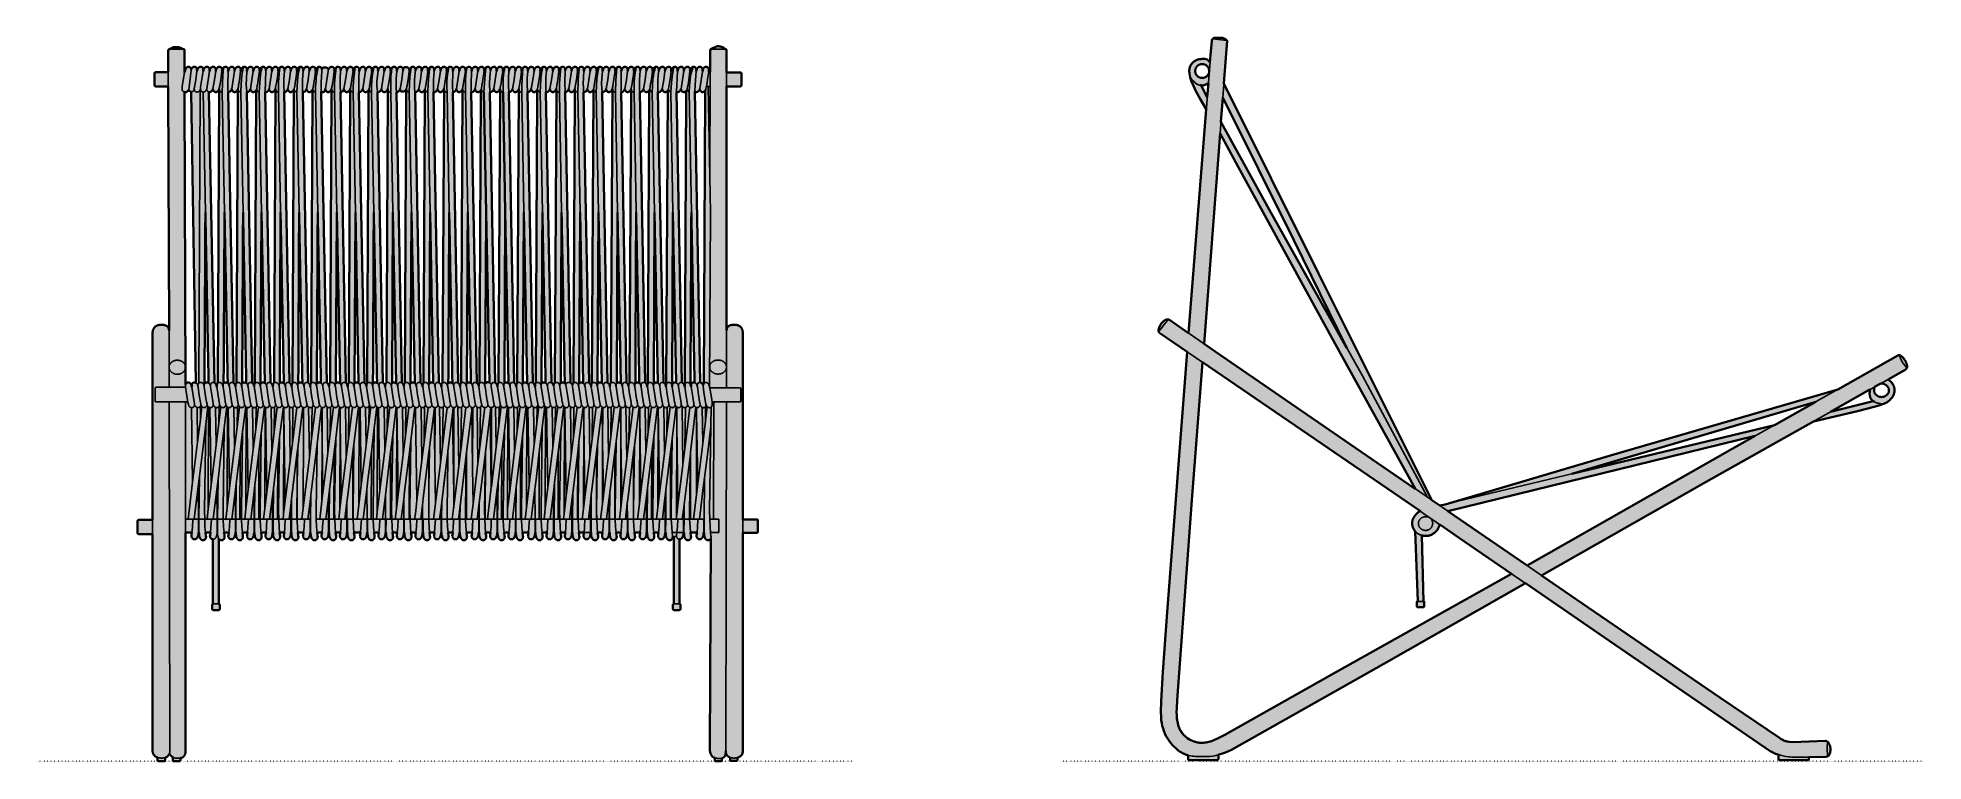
# Model space of a CAD drawing. Header units: millimetres. Extents: x 0 to 1881, y -1115 to 723.
# Drawn here: x 0 to 1881, y 0 to 723 of the extents above; entities that cross this region are included whole.
import ezdxf

# ---------------------------------------------------------------- set-up
doc = ezdxf.new("R2010")
doc.units = ezdxf.units.MM
doc.linetypes.add('Dots', pattern=[1, 0, -1])
doc.layers.add('Blocks', color=7, linetype='Continuous')
doc.layers.add('Blocks$Fill', color=7, linetype='Continuous', true_color=0xffffff)
for name, color, linetype, lineweight, true_color in [('Blocks$Inner', 7, 'Continuous', 25, 0x007f00), ('Blocks$Outline', 7, 'Continuous', 35, 0xff3f3f), ('Groud', 7, 'Dots', 25, 0x243775)]:
    doc.layers.add(name, color=color, linetype=linetype, lineweight=lineweight, true_color=true_color)

# ---------------------------------------------------------------- blocks, each defined once
blk = doc.blocks.new('PK4 Lounge Chair Side')
at = {"layer": 'Blocks$Fill'}
h = blk.add_hatch(color=256, dxfattribs=at)
h.paths.add_polyline_path([(824.1, 381.4), (840.2, 390.4), (840.7, 390.7), (841.1, 391), (841.5, 391.3), (841.9, 391.6), (842, 391.7), (842.2, 391.9), (842.3, 392), (842.4, 392.2), (842.5, 392.3), (842.6, 392.4), (842.7, 392.6), (842.8, 392.7), (842.9, 392.8), (842.9, 393), (843, 393.1), (843, 393.2), (843.1, 393.4), (843.1, 393.5), (843.1, 393.6), (843.2, 393.8), (843.2, 393.9), (843.2, 394), (843.2, 394.3), (843.2, 394.6), (843.2, 394.9), (843.1, 395.2), (843, 395.6), (842.9, 396), (842.8, 396.5), (842.7, 396.9), (842.5, 397.4), (842.3, 397.9), (842, 398.5), (841.8, 399), (841.5, 399.6), (841.1, 400.2), (840.7, 400.8), (840.3, 401.4), (839.8, 402.1), (838.9, 403.2), (838.5, 403.7), (838.1, 404.1), (837.7, 404.4), (837.3, 404.7), (837.1, 404.9), (836.9, 405), (836.8, 405.1), (836.6, 405.2), (836.4, 405.3), (836.2, 405.4), (836.1, 405.4), (835.9, 405.5), (835.7, 405.5), (835.6, 405.5), (835.4, 405.5), (835.2, 405.6), (835.1, 405.6), (834.9, 405.5), (834.7, 405.5), (834.6, 405.5), (834.4, 405.4), (834.2, 405.4), (834.1, 405.3), (833.9, 405.3), (773.8, 371.3), (382.2, 256.5), (376.9, 255.3), (368.7, 260.8), (161.3, 677), (164.5, 719.4), (164.5, 719.4), (164.5, 719.4), (164.5, 719.4), (164.5, 719.5), (164.5, 719.5), (164.5, 719.5), (164.5, 719.6), (164.5, 719.6), (164.5, 719.6), (164.5, 719.7), (164.4, 719.7), (164.4, 719.7), (164.4, 719.8), (164.4, 719.8), (164.4, 719.9), (164.3, 720), (164.3, 720), (164.2, 720.1), (164.2, 720.2), (164.1, 720.2), (164, 720.4), (163.8, 720.5), (163.7, 720.6), (163.5, 720.8), (163.3, 720.9), (163.1, 721.1), (162.9, 721.2), (162.4, 721.4), (161.9, 721.7), (161.3, 721.9), (160.7, 722.1), (160, 722.3), (159.4, 722.4), (158.6, 722.5), (157.9, 722.6), (157.2, 722.6), (154.3, 722.6), (153.6, 722.6), (153, 722.5), (152.4, 722.4), (152.1, 722.4), (151.8, 722.3), (151.6, 722.2), (151.3, 722.1), (151.1, 722.1), (150.8, 722), (150.7, 721.9), (150.6, 721.8), (150.5, 721.8), (150.4, 721.7), (150.3, 721.6), (150.2, 721.6), (150.2, 721.5), (150.1, 721.4), (150, 721.3), (149.9, 721.2), (149.8, 721.1), (149.8, 721), (149.7, 720.9), (149.6, 720.8), (149.6, 720.7), (149.5, 720.6), (149.5, 720.5), (149.4, 720.4), (149.4, 720.3), (149.3, 720.1), (149.3, 720), (149.3, 719.9), (149.2, 719.6), (147.5, 698), (146.9, 698.9), (146.5, 699.2), (146.2, 699.6), (145.8, 699.9), (145.6, 700.1), (145.4, 700.2), (145.2, 700.4), (145, 700.5), (144.7, 700.7), (144.5, 700.8), (144.2, 700.9), (144, 701), (143.7, 701.1), (143.4, 701.2), (143, 701.3), (142.7, 701.4), (142.3, 701.4), (142, 701.5), (141.6, 701.5), (141.1, 701.5), (140.2, 701.5), (139.2, 701.5), (138.2, 701.3), (137.6, 701.3), (137, 701.1), (136.4, 701), (135.9, 700.9), (135.3, 700.7), (134.7, 700.5), (134.2, 700.3), (133.7, 700), (133.1, 699.7), (132.6, 699.4), (132.1, 699.1), (131.6, 698.8), (131.1, 698.4), (130.6, 698), (130.2, 697.6), (129.8, 697.2), (129.4, 696.7), (129, 696.2), (128.7, 695.7), (128.3, 695.2), (128, 694.6), (127.8, 694.1), (127.5, 693.5), (127.3, 692.8), (127.1, 692.2), (127, 691.5), (126.9, 690.8), (126.8, 690.1), (126.8, 689.3), (126.8, 688.5), (126.9, 687.7), (127, 686.9), (127.3, 684.9), (127.8, 682.9), (128.4, 680.9), (129.2, 678.8), (130.9, 674.5), (133.1, 670), (138.1, 660.8), (143.8, 651.3), (126, 427.7), (107, 440.8), (106.8, 440.9), (106.6, 441), (106.4, 441.1), (106.2, 441.1), (106, 441.2), (105.8, 441.2), (105.5, 441.3), (105.3, 441.3), (105.1, 441.3), (104.9, 441.3), (104.6, 441.3), (104.4, 441.2), (104.2, 441.2), (103.9, 441.1), (103.7, 441), (103.4, 440.9), (103.2, 440.8), (102.9, 440.7), (102.6, 440.5), (102.4, 440.3), (102.1, 440.2), (101.6, 439.8), (101, 439.3), (100.4, 438.7), (99.8, 438.1), (99.2, 437.5), (98.7, 436.7), (98.1, 436), (97.7, 435.3), (97.3, 434.5), (96.9, 433.8), (96.7, 433), (96.5, 432.7), (96.4, 432.3), (96.3, 432), (96.3, 431.6), (96.2, 431.3), (96.2, 431), (96.1, 430.7), (96.1, 430.3), (96.2, 430), (96.2, 429.7), (96.2, 429.5), (96.2, 429.3), (96.3, 429.2), (96.3, 429.1), (96.4, 428.9), (96.4, 428.8), (96.5, 428.7), (96.5, 428.6), (96.6, 428.5), (96.6, 428.4), (96.7, 428.2), (96.8, 428.1), (96.9, 428), (96.9, 428), (97, 427.9), (97.1, 427.8), (97.2, 427.7), (97.3, 427.6), (97.4, 427.5), (124.7, 408.9), (98.8, 60.2), (98.6, 49), (98.7, 44.6), (98.8, 42.7), (98.9, 41.1), (99.4, 38.2), (99.9, 35.4), (100.7, 32.8), (101.5, 30.3), (102.5, 27.9), (103.6, 25.6), (104.8, 23.5), (106, 21.5), (107.3, 19.6), (108.7, 17.9), (110.1, 16.2), (111.5, 14.7), (113, 13.3), (114.4, 12.1), (115.8, 10.9), (117.2, 9.9), (117.9, 9.4), (118.6, 9), (119.3, 8.6), (120.1, 8.2), (121.6, 7.5), (123.1, 6.8), (124.7, 6.3), (125.6, 6.1), (125.6, 2.4), (125.6, 2.3), (125.6, 2.2), (125.6, 2.1), (125.6, 2), (125.6, 2), (125.6, 1.9), (125.7, 1.8), (125.7, 1.8), (125.7, 1.7), (125.7, 1.7), (125.7, 1.7), (125.8, 1.7), (125.8, 1.6), (125.8, 1.6), (125.8, 1.6), (125.8, 1.5), (125.9, 1.5), (125.9, 1.5), (125.9, 1.5), (126, 1.4), (126, 1.4), (126, 1.4), (126.1, 1.4), (126.1, 1.3), (126.1, 1.3), (126.2, 1.3), (126.3, 1.3), (126.4, 1.2), (126.5, 1.2), (126.6, 1.2), (126.7, 1.2), (126.9, 1.1), (127, 1.1), (127.1, 1.1), (127.5, 1.1), (154.6, 1.1), (154.6, 1.1), (154.7, 1.1), (154.7, 1.2), (154.7, 1.2), (154.8, 1.2), (154.8, 1.2), (154.9, 1.2), (154.9, 1.2), (155, 1.2), (155, 1.2), (155, 1.3), (155.1, 1.3), (155.1, 1.3), (155.2, 1.3), (155.2, 1.4), (155.2, 1.4), (155.3, 1.4), (155.3, 1.5), (155.4, 1.5), (155.5, 1.6), (155.5, 1.7), (155.6, 1.8), (155.6, 1.9), (155.7, 2), (155.7, 2.1), (155.8, 2.2), (155.8, 2.3), (155.9, 2.4), (155.9, 2.7), (156, 2.9), (156, 3.2), (156.1, 3.5), (156.1, 3.9), (156.1, 4.2), (156.1, 6.6), (156.8, 6.7), (160, 7.7), (163.1, 8.9), (166.1, 10.2), (169, 11.6), (320.8, 97.5), (462.3, 177.9), (706.8, 10.1), (707.2, 9.9), (707.9, 9.4), (708.8, 9), (709.8, 8.5), (711.9, 7.6), (714.3, 6.8), (714.6, 6.7), (714.6, 4.7), (714.6, 2.7), (714.6, 2.6), (714.6, 2.5), (714.7, 2.3), (714.7, 2.2), (714.7, 2.1), (714.7, 2), (714.8, 1.9), (714.8, 1.9), (714.8, 1.9), (714.8, 1.8), (714.9, 1.8), (714.9, 1.8), (714.9, 1.7), (714.9, 1.7), (715, 1.7), (715, 1.6), (715, 1.6), (715.1, 1.6), (715.1, 1.5), (715.1, 1.5), (715.2, 1.5), (715.2, 1.5), (715.2, 1.4), (715.3, 1.4), (715.3, 1.4), (715.4, 1.4), (715.5, 1.3), (715.6, 1.3), (715.7, 1.3), (715.8, 1.2), (715.9, 1.2), (716.1, 1.2), (716.4, 1.2), (716.7, 1.2), (717.3, 1.2), (743.6, 1.2), (743.7, 1.2), (743.9, 1.2), (744, 1.2), (744.1, 1.3), (744.2, 1.3), (744.2, 1.3), (744.3, 1.3), (744.4, 1.3), (744.4, 1.4), (744.5, 1.4), (744.5, 1.4), (744.6, 1.4), (744.6, 1.5), (744.6, 1.5), (744.7, 1.5), (744.7, 1.5), (744.7, 1.5), (744.7, 1.6), (744.8, 1.6), (744.8, 1.6), (744.8, 1.6), (744.8, 1.7), (744.8, 1.7), (744.8, 1.7), (744.9, 1.8), (744.9, 1.8), (744.9, 1.8), (744.9, 1.9), (744.9, 1.9), (744.9, 1.9), (744.9, 2), (744.9, 2.1), (745, 2.2), (745, 2.3), (745, 4.3), (761.8, 4.5), (762.3, 4.6), (762.8, 4.7), (763, 4.7), (763.2, 4.8), (763.4, 4.9), (763.6, 4.9), (763.8, 5), (764, 5.1), (764.2, 5.2), (764.4, 5.3), (764.6, 5.4), (764.7, 5.6), (764.9, 5.7), (765, 5.9), (765.2, 6.1), (765.3, 6.2), (765.4, 6.4), (765.6, 6.7), (765.7, 6.9), (765.8, 7.1), (765.9, 7.4), (766, 7.7), (766.1, 8), (766.2, 8.3), (766.3, 9), (766.4, 9.8), (766.5, 10.7), (766.6, 11.6), (766.6, 12.5), (766.5, 13.3), (766.4, 14.2), (766.2, 15), (766, 15.8), (765.9, 16.2), (765.7, 16.5), (765.6, 16.9), (765.4, 17.2), (765.3, 17.6), (765.1, 17.9), (764.9, 18.2), (764.7, 18.4), (764.5, 18.7), (764.3, 19), (764.1, 19.2), (763.8, 19.4), (763.6, 19.6), (763.5, 19.7), (763.4, 19.7), (763.2, 19.8), (763.1, 19.9), (763, 19.9), (762.9, 20), (762.7, 20.1), (762.6, 20.1), (762.5, 20.1), (762.3, 20.2), (762.2, 20.2), (762.1, 20.2), (761.9, 20.3), (761.8, 20.3), (729, 19.2), (725.4, 19.5), (723.8, 19.7), (723, 19.9), (722.2, 20.1), (721.4, 20.3), (720.7, 20.6), (719.9, 20.9), (719.1, 21.3), (718.3, 21.7), (717.4, 22.2), (715.6, 23.3), (656.3, 63.8), (478.3, 185.7), (749.7, 339.5), (810.3, 353.9), (816.3, 355.7), (818.6, 356.5), (820.5, 357.2), (821.3, 357.6), (822, 358), (822.8, 358.4), (823.6, 358.9), (824.3, 359.4), (825, 360), (825.7, 360.6), (826.3, 361.3), (826.9, 361.9), (827.5, 362.6), (828.1, 363.3), (828.6, 364.1), (829, 364.9), (829.4, 365.6), (829.8, 366.5), (829.9, 366.9), (830.1, 367.3), (830.2, 367.7), (830.3, 368.1), (830.4, 368.6), (830.5, 369), (830.5, 369.4), (830.6, 369.9), (830.6, 370.3), (830.6, 370.7), (830.6, 371.2), (830.6, 371.6), (830.5, 372.1), (830.4, 372.5), (830.3, 373), (830.2, 373.4), (830.1, 373.9), (829.9, 374.3), (829.8, 374.8), (829.6, 375.2), (829.3, 375.7), (829.1, 376.1), (828.8, 376.6), (828.5, 377), (828.2, 377.5), (827.8, 377.9), (827.5, 378.4), (827.1, 378.8), (826.2, 379.7), (825.2, 380.6)], flags=0)
h.paths.add_polyline_path([(817, 377.4), (817.2, 377.4), (817.6, 377.3), (818, 377.3), (818.4, 377.2), (818.8, 377.1), (819.1, 377), (819.5, 376.9), (819.9, 376.8), (820.2, 376.7), (820.6, 376.5), (820.9, 376.3), (821.3, 376.2), (821.6, 376), (821.9, 375.8), (822.2, 375.6), (822.5, 375.3), (822.8, 375.1), (823, 374.8), (823.3, 374.6), (823.5, 374.3), (823.7, 374), (824, 373.7), (824.2, 373.4), (824.3, 373.1), (824.5, 372.8), (824.6, 372.5), (824.7, 372.2), (824.8, 371.9), (824.9, 371.5), (825, 371.2), (825, 370.9), (825, 370.5), (825, 370.2), (825, 369.8), (824.9, 369.5), (824.9, 369.2), (824.8, 368.9), (824.7, 368.5), (824.6, 368.2), (824.4, 367.9), (824.3, 367.6), (824.1, 367.3), (823.9, 367.1), (823.7, 366.8), (823.5, 366.5), (823.3, 366.3), (823.1, 366), (822.8, 365.8), (822.6, 365.6), (822.3, 365.4), (822, 365.2), (821.7, 365), (821.4, 364.8), (821.1, 364.6), (820.8, 364.5), (820.4, 364.4), (820.1, 364.2), (819.8, 364.1), (819.4, 364.1), (819, 364), (818.7, 363.9), (818.3, 363.9), (817.9, 363.8), (817.5, 363.8), (817.1, 363.8), (816.8, 363.9), (816.4, 363.9), (816, 364), (815.7, 364.1), (815.3, 364.1), (815, 364.2), (814.6, 364.4), (814.3, 364.5), (814, 364.6), (813.7, 364.8), (813.3, 365), (813.1, 365.2), (812.8, 365.4), (812.5, 365.6), (812.2, 365.8), (812, 366), (811.8, 366.3), (811.5, 366.5), (811.3, 366.8), (811.1, 367.1), (811, 367.3), (810.8, 367.6), (810.6, 367.9), (810.5, 368.2), (810.4, 368.5), (810.3, 368.9), (810.2, 369.2), (810.1, 369.5), (810.1, 369.8), (810.1, 370.2), (810, 370.5), (810.1, 370.7), (810.1, 370.9), (810.1, 371.3), (810.2, 371.8), (810.3, 372.3), (810.4, 372.7), (810.5, 373.2), (810.6, 373.6), (810.7, 373.8), (810.7, 373.8)], flags=0)
h.paths.add_polyline_path([(806, 371.2), (805.8, 368.8), (805.7, 367.6), (805.7, 366.4), (805.8, 365.8), (805.9, 365.3), (805.9, 364.7), (806.1, 364.2), (806.2, 363.6), (806.3, 363.4), (806.4, 363.1), (806.5, 362.8), (806.7, 362.6), (806.8, 362.3), (806.9, 362.1), (807.1, 361.8), (807.3, 361.6), (807.4, 361.4), (807.6, 361.1), (807.8, 360.9), (808.1, 360.7), (808.3, 360.5), (808.5, 360.2), (808.8, 360), (809.1, 359.8), (809.2, 359.7), (766.8, 349.1)], flags=0)
h.paths.add_polyline_path([(710.7, 335.7), (508.5, 287), (752, 359)], flags=0)
h.paths.add_polyline_path([(463.9, 195.6), (384.8, 249.8), (691.6, 324.9)], flags=0)
h.paths.add_polyline_path([(140.1, 398.5), (357.4, 249.8), (356.5, 249.4), (355.7, 248.9), (355, 248.3), (354.2, 247.7), (353.5, 247.1), (352.8, 246.4), (352.2, 245.6), (351.6, 244.9), (351.1, 244.1), (350.6, 243.2), (350.4, 242.8), (350.1, 242.4), (350, 241.9), (349.8, 241.5), (349.6, 241), (349.5, 240.6), (349.4, 240.1), (349.3, 239.7), (349.2, 239.2), (349.2, 238.8), (349.1, 238.3), (349.1, 237.8), (349.1, 237.2), (349.2, 236.5), (349.3, 235.9), (349.4, 235.2), (349.6, 234.6), (349.8, 234), (350, 233.4), (350.2, 232.8), (350.5, 232.3), (350.8, 231.7), (351.1, 231.2), (351.5, 230.6), (351.9, 230.1), (352.3, 229.7), (354.8, 159.5), (354.4, 159.5), (354.3, 159.6), (354.3, 159.6), (354.3, 159.6), (354.2, 159.6), (354.2, 159.6), (354.2, 159.6), (354.2, 159.5), (354.2, 159.5), (354.2, 159.5), (354.2, 159.5), (354.2, 159.5), (354.2, 159.5), (354.2, 159.5), (354.2, 159.5), (354.2, 159.5), (354.2, 159.5), (354.2, 159.5), (354.2, 159.5), (354.2, 159.5), (354.2, 159.5), (354.2, 159.5), (354.2, 159.5), (354.2, 159.5), (354.2, 159.5), (354.2, 159.5), (354.2, 159.5), (354.2, 159.5), (354.2, 159.5), (354.2, 159.5), (354.2, 159.5), (354.2, 159.5), (354.1, 159.5), (354.1, 159.5), (354.1, 159.5), (354.1, 159.5), (354.1, 159.5), (354.1, 159.5), (354.1, 159.5), (354.1, 159.5), (354.1, 159.5), (354.1, 159.5), (354.1, 159.5), (354.1, 159.5), (354.1, 159.5), (354.1, 159.5), (354.1, 159.5), (354.1, 159.5), (354.1, 159.5), (354.1, 159.5), (354.1, 159.5), (354.1, 159.5), (354.1, 159.5), (354.1, 159.5), (354.1, 159.5), (354.1, 159.5), (354.1, 159.5), (354.1, 159.5), (354.1, 159.5), (354.1, 159.5), (354.1, 159.5), (354.1, 159.5), (354.1, 159.5), (354.1, 159.5), (354.1, 159.5), (354.1, 159.5), (354.1, 159.5), (354.1, 159.5), (354.1, 159.5), (354.1, 159.5), (354.1, 159.5), (354.1, 159.5), (354.1, 159.5), (354.1, 159.5), (354.1, 159.5), (354.1, 159.5), (354.1, 159.5), (354.1, 159.5), (354.1, 159.5), (354.1, 159.5), (354.1, 159.5), (354.1, 159.5), (354.1, 159.5), (354.1, 159.5), (354.1, 159.5), (354.1, 159.5), (354.1, 159.5), (354.1, 159.5), (354.1, 159.5), (354.1, 159.5), (354.1, 159.5), (354.1, 159.5), (354.1, 159.5), (354.1, 159.5), (354.1, 159.5), (354.1, 159.5), (354.1, 159.5), (354.1, 159.5), (354.1, 159.5), (354.1, 159.5), (354.1, 159.5), (354.1, 159.5), (354.1, 159.4), (354, 159.4), (354, 159.4), (354, 159.4), (354, 159.4), (354, 159.3), (354, 159.3), (354, 159.3), (354, 159.2), (354, 159.2), (354, 155.3), (354, 154.8), (354, 154.6), (354, 154.5), (354, 154.5), (354, 154.5), (354, 154.5), (354, 154.4), (354, 154.4), (354.1, 154.3), (354.1, 154.3), (354.1, 154.3), (354.1, 154.2), (354.1, 154.2), (354.2, 154.2), (354.2, 154.2), (354.2, 154.1), (354.2, 154.1), (354.2, 154.1), (354.3, 154.1), (354.3, 154), (354.3, 154), (354.3, 154), (354.4, 154), (354.4, 154), (354.4, 154), (354.5, 154), (354.5, 153.9), (354.5, 153.9), (354.6, 153.9), (354.6, 153.9), (354.6, 153.9), (354.7, 153.9), (354.7, 153.9), (354.8, 153.9), (360.3, 153.9), (360.4, 153.9), (360.5, 153.9), (360.5, 153.9), (360.6, 153.9), (360.6, 153.9), (360.7, 153.9), (360.7, 153.9), (360.7, 154), (360.8, 154), (360.8, 154), (360.8, 154), (360.8, 154), (360.9, 154), (360.9, 154), (360.9, 154), (360.9, 154.1), (360.9, 154.1), (360.9, 154.1), (360.9, 154.1), (361, 154.1), (361, 154.2), (361, 154.2), (361.1, 154.2), (361.1, 154.3), (361.1, 154.3), (361.1, 154.4), (361.1, 154.4), (361.2, 154.5), (361.2, 154.6), (361.2, 154.7), (361.2, 154.7), (361.3, 154.9), (361.3, 155.5), (361.3, 156.7), (361.2, 158.6), (361.2, 158.8), (361.2, 158.9), (361.2, 159), (361.2, 159), (361.2, 159.1), (361.2, 159.2), (361.2, 159.2), (361.2, 159.3), (361.2, 159.3), (361.2, 159.3), (361.2, 159.3), (361.1, 159.4), (361.1, 159.4), (361.1, 159.4), (361.1, 159.4), (361.1, 159.4), (361.1, 159.4), (361.1, 159.4), (361.1, 159.4), (361.1, 159.4), (361.1, 159.4), (361.1, 159.4), (361.1, 159.4), (361.1, 159.4), (361.1, 159.4), (361.1, 159.4), (361.1, 159.4), (361.1, 159.4), (361.1, 159.4), (361.1, 159.5), (361.1, 159.5), (361, 159.5), (361, 159.5), (361, 159.5), (361, 159.5), (361, 159.5), (361, 159.5), (361, 159.5), (361, 159.5), (360.9, 159.5), (360.9, 159.5), (360.9, 159.5), (360.9, 159.5), (360.9, 159.6), (360.9, 159.6), (360.8, 159.6), (360.8, 159.6), (360.8, 159.6), (360.8, 159.6), (360.7, 159.6), (360.7, 159.6), (360.7, 159.6), (360.6, 159.6), (360.4, 159.5), (359, 225.5), (359.6, 225.4), (360.2, 225.2), (360.9, 225.1), (361.6, 225), (362.3, 225), (363, 225), (363.7, 225), (364.3, 225), (364.9, 225.1), (365.5, 225.2), (366.1, 225.4), (366.7, 225.5), (367.3, 225.7), (367.9, 225.9), (368.4, 226.2), (369, 226.4), (369.5, 226.7), (370, 227.1), (370.6, 227.4), (371, 227.7), (371.5, 228.1), (372, 228.5), (372.4, 228.9), (372.9, 229.4), (373.3, 229.8), (373.7, 230.3), (374, 230.7), (374.4, 231.2), (374.7, 231.7), (375, 232.2), (375.3, 232.7), (375.6, 233.3), (375.8, 233.8), (376.1, 234.3), (376.3, 234.9), (376.4, 235.4), (376.6, 236), (376.7, 236.6), (448.5, 187.3), (155.1, 22.7), (152, 21.3), (150.6, 20.7), (149.1, 20.2), (147.7, 19.8), (146.3, 19.5), (145, 19.2), (143.6, 18.9), (142.2, 18.8), (140.7, 18.6), (139.3, 18.6), (137.8, 18.6), (137, 18.6), (136.3, 18.7), (135.5, 18.8), (134.7, 18.9), (133.9, 19.1), (133.1, 19.3), (132.4, 19.5), (131.6, 19.8), (130, 20.4), (128.5, 21.1), (127, 21.9), (125.5, 22.8), (124.1, 23.9), (122.8, 25), (121.5, 26.2), (120.9, 26.8), (120.3, 27.5), (119.8, 28.2), (119.3, 28.9), (118.8, 29.6), (118.3, 30.3), (117.9, 31.1), (117.5, 31.8), (117.1, 32.6), (116.8, 33.4), (116.2, 35), (115.7, 36.5), (115.3, 38.1), (115, 39.6), (114.7, 41.2), (114.5, 42.7), (114.3, 45.9), (114.2, 49.3), (114.3, 52.9), (114.6, 61.2), (129.4, 260.9)], flags=0)
h.paths.add_polyline_path([(157.5, 626.8), (352.7, 271.8), (141.6, 416.9)], flags=0)
h.paths.add_polyline_path([(158.4, 638.7), (160.2, 662.8), (284.1, 412.7)], flags=0)
h.paths.add_polyline_path([(132.8, 689.3), (132.8, 689.7), (132.8, 690), (132.8, 690.4), (132.9, 690.7), (133, 691), (133.1, 691.4), (133.2, 691.7), (133.3, 692), (133.4, 692.3), (133.6, 692.6), (133.8, 692.9), (133.9, 693.2), (134.1, 693.4), (134.3, 693.7), (134.6, 694), (134.8, 694.2), (135, 694.4), (135.3, 694.6), (135.5, 694.8), (135.8, 695), (136.1, 695.2), (136.4, 695.4), (136.7, 695.5), (137, 695.7), (137.3, 695.8), (137.6, 695.9), (138, 696), (138.3, 696.1), (138.6, 696.1), (139, 696.2), (139.3, 696.2), (139.7, 696.2), (140, 696.2), (140.4, 696.2), (140.8, 696.1), (141.1, 696.1), (141.4, 696), (141.8, 695.9), (142.1, 695.8), (142.4, 695.7), (142.7, 695.5), (143, 695.4), (143.3, 695.2), (143.6, 695), (143.9, 694.8), (144.2, 694.6), (144.4, 694.4), (144.7, 694.2), (144.9, 694), (145.1, 693.7), (145.3, 693.4), (145.5, 693.2), (145.7, 692.9), (145.9, 692.6), (146.1, 692.3), (146.2, 692), (146.3, 691.7), (146.4, 691.4), (146.5, 691), (146.6, 690.7), (146.7, 690.4), (146.7, 690), (146.8, 689.7), (146.8, 689.3), (146.8, 689), (146.7, 688.6), (146.7, 688.3), (146.6, 687.9), (146.5, 687.6), (146.4, 687.3), (146.3, 686.9), (146.2, 686.6), (146.1, 686.3), (145.9, 686), (145.7, 685.7), (145.5, 685.5), (145.3, 685.2), (145.1, 684.9), (144.9, 684.7), (144.7, 684.4), (144.4, 684.2), (144.2, 684), (143.9, 683.8), (143.6, 683.6), (143.3, 683.4), (143, 683.3), (142.7, 683.1), (142.4, 683), (142.1, 682.8), (141.8, 682.7), (141.4, 682.6), (141.1, 682.6), (140.8, 682.5), (140.4, 682.5), (140, 682.4), (139.7, 682.4), (139.3, 682.4), (139, 682.5), (138.6, 682.5), (138.3, 682.6), (138, 682.6), (137.6, 682.7), (137.3, 682.8), (137, 683), (136.7, 683.1), (136.4, 683.3), (136.1, 683.4), (135.8, 683.6), (135.5, 683.8), (135.3, 684), (135, 684.2), (134.8, 684.4), (134.6, 684.7), (134.3, 684.9), (134.1, 685.2), (133.9, 685.5), (133.8, 685.7), (133.6, 686), (133.4, 686.3), (133.3, 686.6), (133.2, 686.9), (133.1, 687.3), (133, 687.6), (132.9, 687.9), (132.8, 688.3), (132.8, 688.6), (132.8, 689)], flags=0)
h.paths.add_polyline_path([(138.6, 674.8), (138.6, 674.8), (139.1, 674.8), (139.6, 674.8), (140.1, 674.9), (140.6, 675), (141.1, 675.1), (141.6, 675.2), (142.1, 675.3), (142.6, 675.5), (143, 675.7), (144, 676.1), (145.9, 677.1), (144.8, 663.3)], flags=0)
at = {"layer": 'Blocks$Inner'}
for p, q in [((147.5, 698), (146.9, 698.9)), ((144.8, 663.3), (138, 676.1)), ((138.1, 660.8), (143.8, 651.3)), ((145.9, 677.1), (144, 676.1)), ((284.1, 412.7), (231.1, 520.3)), ((299.7, 384.8), (364.5, 263.7)), ((550.4, 306.4), (773.8, 371.3)), ((710.9, 335.7), (376.9, 255.3)), ((384.8, 249.8), (691.8, 324.9)), ((368.7, 260.8), (339.5, 319.5)), ((463.9, 195.6), (668.5, 311.9)), ((642.5, 279.2), (478.3, 185.7)), ((357.4, 249.8), (356.5, 249.4)), ((352.3, 229.7), (354.8, 159.5)), ((376.6, 236), (376.7, 236.6)), ((360.4, 159.5), (359, 225.5)), ((125.6, 2.7), (125.6, 6.1)), ((156.1, 6.6), (156.1, 4.2)), ((714.6, 4.7), (714.6, 6.7)), ((745, 4.3), (745, 2.3))]:
    blk.add_line(p, q, dxfattribs=at)
for points in [[(141.6, 416.9), (164.5, 719.4), (164.5, 719.4), (164.5, 719.4), (164.5, 719.4), (164.5, 719.5), (164.5, 719.5), (164.5, 719.5), (164.5, 719.6), (164.5, 719.6), (164.5, 719.6), (164.5, 719.7), (164.4, 719.7), (164.4, 719.7), (164.4, 719.8), (164.4, 719.8), (164.4, 719.9), (164.3, 720), (164.3, 720), (164.2, 720.1), (164.2, 720.2), (164.1, 720.2), (164, 720.4), (163.8, 720.5), (163.7, 720.6), (163.5, 720.8), (163.3, 720.9), (163.1, 721.1), (162.9, 721.2), (162.4, 721.4), (161.9, 721.7), (161.3, 721.9), (160.7, 722.1), (160, 722.3), (159.4, 722.4), (158.6, 722.5), (157.9, 722.6), (157.2, 722.6), (154.3, 722.6), (153.6, 722.6), (153, 722.5), (152.4, 722.4), (152.1, 722.4), (151.8, 722.3), (151.6, 722.2), (151.3, 722.1), (151.1, 722.1), (150.8, 722), (150.7, 721.9), (150.6, 721.8), (150.5, 721.8), (150.4, 721.7), (150.3, 721.6), (150.2, 721.6), (150.2, 721.5), (150.1, 721.4), (150, 721.3), (149.9, 721.2), (149.8, 721.1), (149.8, 721), (149.7, 720.9), (149.6, 720.8), (149.6, 720.7), (149.5, 720.6), (149.5, 720.5), (149.4, 720.4), (149.4, 720.3), (149.3, 720.1), (149.3, 720), (149.3, 719.9), (149.2, 719.6), (126, 427.6)], [(164.4, 719.9), (150.1, 721.4)], [(146.9, 698.9), (146.5, 699.2), (146.2, 699.6), (145.8, 699.9), (145.6, 700.1), (145.4, 700.2), (145.2, 700.4), (145, 700.5), (144.7, 700.7), (144.5, 700.8), (144.2, 700.9), (144, 701), (143.7, 701.1), (143.4, 701.2), (143, 701.3), (142.7, 701.4), (142.3, 701.4), (142, 701.5), (141.6, 701.5), (141.1, 701.5), (140.2, 701.5), (139.2, 701.5), (138.2, 701.3), (137.6, 701.3), (137, 701.1), (136.4, 701), (135.9, 700.9), (135.3, 700.7), (134.7, 700.5), (134.2, 700.3), (133.7, 700), (133.1, 699.7), (132.6, 699.4), (132.1, 699.1), (131.6, 698.8), (131.1, 698.4), (130.6, 698), (130.2, 697.6), (129.8, 697.2), (129.4, 696.7), (129, 696.2), (128.7, 695.7), (128.3, 695.2), (128, 694.6), (127.8, 694.1), (127.5, 693.5), (127.3, 692.8), (127.1, 692.2), (127, 691.5), (126.9, 690.8), (126.8, 690.1), (126.8, 689.3), (126.8, 688.5), (126.9, 687.7), (127, 686.9), (127.3, 684.9), (127.8, 682.9), (128.4, 680.9), (129.2, 678.8), (130.9, 674.5), (133.1, 670), (138.1, 660.8)], [(144, 676.1), (143, 675.7), (142.6, 675.5), (142.1, 675.3), (141.6, 675.2), (141.1, 675.1), (140.6, 675), (140.1, 674.9), (139.6, 674.8), (139.1, 674.8), (138.6, 674.8), (138.4, 674.9), (138.1, 674.9), (137.8, 674.9), (137.6, 675), (137.3, 675.1), (137, 675.1), (136.5, 675.3), (135.9, 675.5), (135.3, 675.8), (134.7, 676.2), (134.1, 676.5), (133.5, 677), (132.9, 677.5), (132.2, 678), (131.6, 678.7), (130.9, 679.3), (129.5, 680.9), (128, 682.8)], [(231.1, 520.3), (160.1, 662.8)], [(339.5, 319.5), (255.8, 487.1), (161.2, 677)], [(352.8, 271.8), (272.5, 416.9), (175.6, 593.7), (157.4, 626.8)], [(158.3, 638.7), (206.7, 551.1), (299.7, 384.8)], [(105.7, 441.3), (99.7, 433.4), (97.5, 430.7), (96.7, 429.8), (96.4, 429.6), (96.3, 429.5), (96.3, 429.4), (96.2, 429.4)], [(462.3, 177.9), (320.8, 97.5), (169, 11.6), (166.1, 10.2), (163.1, 8.9), (160, 7.7), (156.8, 6.7), (153.6, 5.9), (150.2, 5.3), (146.9, 4.9), (143.4, 4.7), (136.5, 4.7), (133.1, 4.8), (131.3, 5), (129.6, 5.2), (128, 5.5), (126.3, 5.9), (124.7, 6.3), (123.1, 6.8), (121.6, 7.5), (120.1, 8.2), (119.3, 8.6), (118.6, 9), (117.9, 9.4), (117.2, 9.9), (115.8, 10.9), (114.4, 12.1), (113, 13.3), (111.5, 14.7), (110.1, 16.2), (108.7, 17.9), (107.3, 19.6), (106, 21.5), (104.8, 23.5), (103.6, 25.6), (102.5, 27.9), (101.5, 30.3), (100.7, 32.8), (99.9, 35.4), (99.4, 38.2), (98.9, 41.1), (98.8, 42.7), (98.7, 44.6), (98.6, 49), (98.8, 60.2), (100.4, 89.2), (104.9, 149.1), (124.7, 409)], [(448.5, 187.3), (268.5, 86.2), (162.2, 26.4), (155.1, 22.7), (152, 21.3), (150.6, 20.7), (149.1, 20.2), (147.7, 19.8), (146.3, 19.5), (145, 19.2), (143.6, 18.9), (142.2, 18.8), (140.7, 18.6), (139.3, 18.6), (137.8, 18.6), (137, 18.6), (136.3, 18.7), (135.5, 18.8), (134.7, 18.9), (133.9, 19.1), (133.1, 19.3), (132.4, 19.5), (131.6, 19.8), (130, 20.4), (128.5, 21.1), (127, 21.9), (125.5, 22.8), (124.1, 23.9), (122.8, 25), (121.5, 26.2), (120.9, 26.8), (120.3, 27.5), (119.8, 28.2), (119.3, 28.9), (118.8, 29.6), (118.3, 30.3), (117.9, 31.1), (117.5, 31.8), (117.1, 32.6), (116.8, 33.4), (116.2, 35), (115.7, 36.5), (115.3, 38.1), (115, 39.6), (114.7, 41.2), (114.5, 42.7), (114.3, 45.9), (114.2, 49.3), (114.3, 52.9), (114.6, 61.2), (129.4, 260.9), (140.1, 398.5)], [(668.5, 311.9), (833.9, 405.3), (834.1, 405.3), (834.2, 405.4), (834.4, 405.4), (834.6, 405.5), (834.7, 405.5), (834.9, 405.5), (835.1, 405.6), (835.2, 405.6), (835.4, 405.5), (835.6, 405.5), (835.7, 405.5), (835.9, 405.5), (836.1, 405.4), (836.2, 405.4), (836.4, 405.3), (836.6, 405.2), (836.8, 405.1), (836.9, 405), (837.1, 404.9), (837.3, 404.7), (837.7, 404.4), (838.1, 404.1), (838.5, 403.7), (838.9, 403.2), (839.8, 402.1), (840.3, 401.4), (840.7, 400.8), (841.1, 400.2), (841.5, 399.6), (841.8, 399), (842, 398.5), (842.3, 397.9), (842.5, 397.4), (842.7, 396.9), (842.8, 396.5), (842.9, 396), (843, 395.6), (843.1, 395.2), (843.2, 394.9), (843.2, 394.6), (843.2, 394.3), (843.2, 394), (843.2, 393.9), (843.2, 393.8), (843.1, 393.6), (843.1, 393.5), (843.1, 393.4), (843, 393.2), (843, 393.1), (842.9, 393), (842.9, 392.8), (842.8, 392.7), (842.7, 392.6), (842.6, 392.4), (842.5, 392.3), (842.4, 392.2), (842.3, 392), (842.2, 391.9), (842, 391.7), (841.9, 391.6), (841.5, 391.3), (841.1, 391), (840.7, 390.7), (840.2, 390.4), (838.9, 389.7), (642.5, 279.2)], [(835.6, 405.5), (836.3, 403), (836.8, 401.6), (837.1, 400.9), (837.5, 400.1), (837.9, 399.4), (838.4, 398.6), (838.9, 397.7), (839.5, 396.8), (841, 394.9), (842.8, 392.8)], [(749.6, 339.5), (793.6, 349.6), (810.3, 353.9), (816.3, 355.7), (818.6, 356.5), (820.5, 357.2), (821.3, 357.6), (822, 358), (822.8, 358.4), (823.6, 358.9), (824.3, 359.4), (825, 360), (825.7, 360.6), (826.3, 361.3), (826.9, 361.9), (827.5, 362.6), (828.1, 363.3), (828.6, 364.1), (829, 364.9), (829.4, 365.6), (829.8, 366.5), (829.9, 366.9), (830.1, 367.3), (830.2, 367.7), (830.3, 368.1), (830.4, 368.6), (830.5, 369), (830.5, 369.4), (830.6, 369.9), (830.6, 370.3), (830.6, 370.7), (830.6, 371.2), (830.6, 371.6), (830.5, 372.1), (830.4, 372.5), (830.3, 373), (830.2, 373.4), (830.1, 373.9), (829.9, 374.3), (829.8, 374.8), (829.6, 375.2), (829.3, 375.7), (829.1, 376.1), (828.8, 376.6), (828.5, 377), (828.2, 377.5), (827.8, 377.9), (827.5, 378.4), (827.1, 378.8), (826.2, 379.7), (825.2, 380.6), (824.1, 381.4)], [(810.7, 373.9), (810.7, 373.8), (810.6, 373.6), (810.5, 373.2), (810.4, 372.7), (810.3, 372.3), (810.2, 371.8), (810.1, 371.3), (810.1, 370.9), (810.1, 370.7), (810, 370.5), (810.1, 370.2), (810.1, 369.8), (810.1, 369.5), (810.2, 369.2), (810.3, 368.9), (810.4, 368.5), (810.5, 368.2), (810.6, 367.9), (810.8, 367.6), (811, 367.3), (811.1, 367.1), (811.3, 366.8), (811.5, 366.5), (811.8, 366.3), (812, 366), (812.2, 365.8), (812.5, 365.6), (812.8, 365.4), (813.1, 365.2), (813.3, 365), (813.7, 364.8), (814, 364.6), (814.3, 364.5), (814.6, 364.4), (815, 364.2), (815.3, 364.1), (815.7, 364.1), (816, 364), (816.4, 363.9), (816.8, 363.9), (817.1, 363.8), (817.5, 363.8), (817.9, 363.8), (818.3, 363.9), (818.7, 363.9), (819, 364), (819.4, 364.1), (819.8, 364.1), (820.1, 364.2), (820.4, 364.4), (820.8, 364.5), (821.1, 364.6), (821.4, 364.8), (821.7, 365), (822, 365.2), (822.3, 365.4), (822.6, 365.6), (822.8, 365.8), (823.1, 366), (823.3, 366.3), (823.5, 366.5), (823.7, 366.8), (823.9, 367.1), (824.1, 367.3), (824.3, 367.6), (824.4, 367.9), (824.6, 368.2), (824.7, 368.5), (824.8, 368.9), (824.9, 369.2), (824.9, 369.5), (825, 369.8), (825, 370.2), (825, 370.5), (825, 370.9), (825, 371.2), (824.9, 371.5), (824.8, 371.9), (824.7, 372.2), (824.6, 372.5), (824.5, 372.8), (824.3, 373.1), (824.2, 373.4), (824, 373.7), (823.7, 374), (823.5, 374.3), (823.3, 374.6), (823, 374.8), (822.8, 375.1), (822.5, 375.3), (822.2, 375.6), (821.9, 375.8), (821.6, 376), (821.3, 376.2), (820.9, 376.3), (820.6, 376.5), (820.2, 376.7), (819.9, 376.8), (819.5, 376.9), (819.1, 377), (818.8, 377.1), (818.4, 377.2), (818, 377.3), (817.6, 377.3), (817.2, 377.4), (816.9, 377.4)], [(752, 359), (508.5, 287)], [(766.6, 349.1), (810.6, 360.1)], [(806, 371.3), (805.8, 368.8), (805.7, 367.6), (805.7, 366.4), (805.8, 365.8), (805.9, 365.3), (805.9, 364.7), (806.1, 364.2), (806.2, 363.6), (806.3, 363.4), (806.4, 363.1), (806.5, 362.8), (806.7, 362.6), (806.8, 362.3), (806.9, 362.1), (807.1, 361.8), (807.3, 361.6), (807.4, 361.4), (807.6, 361.1), (807.8, 360.9), (808.1, 360.7), (808.3, 360.5), (808.5, 360.2), (808.8, 360), (809.1, 359.8), (809.4, 359.6), (809.7, 359.4), (810.3, 359.1), (811, 358.7), (811.8, 358.4), (812.7, 358.1), (813.6, 357.8), (814.6, 357.5), (815.7, 357.3), (816.9, 357.1), (819.5, 356.8)], [(382.2, 256.5), (550.4, 306.4)], [(356.5, 249.4), (355.7, 248.9), (355, 248.3), (354.2, 247.7), (353.5, 247.1), (352.8, 246.4), (352.2, 245.6), (351.6, 244.9), (351.1, 244.1), (350.6, 243.2), (350.4, 242.8), (350.1, 242.4), (350, 241.9), (349.8, 241.5), (349.6, 241), (349.5, 240.6), (349.4, 240.1), (349.3, 239.7), (349.2, 239.2), (349.2, 238.8), (349.1, 238.3), (349.1, 237.8), (349.1, 237.2), (349.2, 236.5), (349.3, 235.9), (349.4, 235.2), (349.6, 234.6), (349.8, 234), (350, 233.4), (350.2, 232.8), (350.5, 232.3), (350.8, 231.7), (351.1, 231.2), (351.5, 230.6), (351.9, 230.1), (352.3, 229.6), (352.7, 229.2), (353.2, 228.7), (353.7, 228.3), (354.2, 227.9), (354.7, 227.5), (355.3, 227.2), (355.8, 226.8), (356.4, 226.5), (357, 226.2), (357.6, 226), (358.3, 225.8), (358.9, 225.5), (359.6, 225.4), (360.2, 225.2), (360.9, 225.1), (361.6, 225), (362.3, 225), (363, 225), (363.7, 225), (364.3, 225), (364.9, 225.1), (365.5, 225.2), (366.1, 225.4), (366.7, 225.5), (367.3, 225.7), (367.9, 225.9), (368.4, 226.2), (369, 226.4), (369.5, 226.7), (370, 227.1), (370.6, 227.4), (371, 227.7), (371.5, 228.1), (372, 228.5), (372.4, 228.9), (372.9, 229.4), (373.3, 229.8), (373.7, 230.3), (374, 230.7), (374.4, 231.2), (374.7, 231.7), (375, 232.2), (375.3, 232.7), (375.6, 233.3), (375.8, 233.8), (376.1, 234.3), (376.3, 234.9), (376.4, 235.4), (376.6, 236)], [(763.9, 19.3), (763.6, 17.3), (763.4, 16), (763.3, 14.6), (763.3, 12.9), (763.4, 10.8), (763.9, 5.1)], [(156.1, 4.2), (156.1, 3.9), (156.1, 3.5), (156, 3.2), (156, 2.9), (155.9, 2.7), (155.9, 2.4), (155.8, 2.3), (155.8, 2.2), (155.7, 2.1), (155.7, 2), (155.6, 1.9), (155.6, 1.8), (155.5, 1.7), (155.5, 1.6), (155.4, 1.5), (155.3, 1.5), (155.3, 1.4), (155.2, 1.4), (155.2, 1.4), (155.2, 1.3), (155.1, 1.3), (155.1, 1.3), (155, 1.3), (155, 1.2), (155, 1.2), (154.9, 1.2), (154.9, 1.2), (154.8, 1.2), (154.8, 1.2), (154.7, 1.2), (154.7, 1.2), (154.7, 1.1), (154.6, 1.1), (154.6, 1.1), (154.5, 1.1), (127.5, 1.1), (127.1, 1.1), (127, 1.1), (126.9, 1.1), (126.7, 1.2), (126.6, 1.2), (126.5, 1.2), (126.4, 1.2), (126.3, 1.3), (126.2, 1.3), (126.1, 1.3), (126.1, 1.3), (126.1, 1.4), (126, 1.4), (126, 1.4), (126, 1.4), (125.9, 1.5), (125.9, 1.5), (125.9, 1.5), (125.8, 1.5), (125.8, 1.6), (125.8, 1.6), (125.8, 1.6), (125.8, 1.7), (125.7, 1.7), (125.7, 1.7), (125.7, 1.7), (125.7, 1.8), (125.7, 1.8), (125.6, 1.9), (125.6, 2), (125.6, 2), (125.6, 2.1), (125.6, 2.2), (125.6, 2.3), (125.6, 2.4), (125.6, 2.7)], [(745, 2.3), (745, 2.2), (744.9, 2.1), (744.9, 2), (744.9, 1.9), (744.9, 1.9), (744.9, 1.9), (744.9, 1.8), (744.9, 1.8), (744.9, 1.8), (744.8, 1.7), (744.8, 1.7), (744.8, 1.7), (744.8, 1.6), (744.8, 1.6), (744.8, 1.6), (744.7, 1.6), (744.7, 1.5), (744.7, 1.5), (744.7, 1.5), (744.6, 1.5), (744.6, 1.5), (744.6, 1.4), (744.5, 1.4), (744.5, 1.4), (744.4, 1.4), (744.4, 1.3), (744.3, 1.3), (744.2, 1.3), (744.2, 1.3), (744.1, 1.3), (744, 1.2), (743.9, 1.2), (743.7, 1.2), (743.6, 1.2), (743.3, 1.2), (717.3, 1.2), (716.7, 1.2), (716.4, 1.2), (716.1, 1.2), (715.9, 1.2), (715.8, 1.2), (715.7, 1.3), (715.6, 1.3), (715.5, 1.3), (715.4, 1.4), (715.3, 1.4), (715.3, 1.4), (715.2, 1.4), (715.2, 1.5), (715.2, 1.5), (715.1, 1.5), (715.1, 1.5), (715.1, 1.6), (715, 1.6), (715, 1.6), (715, 1.7), (714.9, 1.7), (714.9, 1.7), (714.9, 1.8), (714.9, 1.8), (714.8, 1.8), (714.8, 1.9), (714.8, 1.9), (714.8, 1.9), (714.7, 2), (714.7, 2.1), (714.7, 2.2), (714.7, 2.3), (714.6, 2.5), (714.6, 2.6), (714.6, 2.7), (714.6, 4.7)]]:
    blk.add_lwpolyline(points, dxfattribs=at)
for points in [[(132.8, 689.3), (132.8, 689), (132.8, 688.6), (132.8, 688.3), (132.9, 687.9), (133, 687.6), (133.1, 687.3), (133.2, 686.9), (133.3, 686.6), (133.4, 686.3), (133.6, 686), (133.8, 685.7), (133.9, 685.5), (134.1, 685.2), (134.3, 684.9), (134.6, 684.7), (134.8, 684.4), (135, 684.2), (135.3, 684), (135.5, 683.8), (135.8, 683.6), (136.1, 683.4), (136.4, 683.3), (136.7, 683.1), (137, 683), (137.3, 682.8), (137.6, 682.7), (138, 682.6), (138.3, 682.6), (138.6, 682.5), (139, 682.5), (139.3, 682.4), (139.7, 682.4), (140, 682.4), (140.4, 682.5), (140.8, 682.5), (141.1, 682.6), (141.4, 682.6), (141.8, 682.7), (142.1, 682.8), (142.4, 683), (142.7, 683.1), (143, 683.3), (143.3, 683.4), (143.6, 683.6), (143.9, 683.8), (144.2, 684), (144.4, 684.2), (144.7, 684.4), (144.9, 684.7), (145.1, 684.9), (145.3, 685.2), (145.5, 685.5), (145.7, 685.7), (145.9, 686), (146.1, 686.3), (146.2, 686.6), (146.3, 686.9), (146.4, 687.3), (146.5, 687.6), (146.6, 687.9), (146.7, 688.3), (146.7, 688.6), (146.8, 689), (146.8, 689.3), (146.8, 689.7), (146.7, 690), (146.7, 690.4), (146.6, 690.7), (146.5, 691), (146.4, 691.4), (146.3, 691.7), (146.2, 692), (146.1, 692.3), (145.9, 692.6), (145.7, 692.9), (145.5, 693.2), (145.3, 693.4), (145.1, 693.7), (144.9, 694), (144.7, 694.2), (144.4, 694.4), (144.2, 694.6), (143.9, 694.8), (143.6, 695), (143.3, 695.2), (143, 695.4), (142.7, 695.5), (142.4, 695.7), (142.1, 695.8), (141.8, 695.9), (141.4, 696), (141.1, 696.1), (140.8, 696.1), (140.4, 696.2), (140, 696.2), (139.7, 696.2), (139.3, 696.2), (139, 696.2), (138.6, 696.1), (138.3, 696.1), (138, 696), (137.6, 695.9), (137.3, 695.8), (137, 695.7), (136.7, 695.5), (136.4, 695.4), (136.1, 695.2), (135.8, 695), (135.5, 694.8), (135.3, 694.6), (135, 694.4), (134.8, 694.2), (134.6, 694), (134.3, 693.7), (134.1, 693.4), (133.9, 693.2), (133.8, 692.9), (133.6, 692.6), (133.4, 692.3), (133.3, 692), (133.2, 691.7), (133.1, 691.4), (133, 691), (132.9, 690.7), (132.8, 690.4), (132.8, 690), (132.8, 689.7)], [(761.8, 4.5), (762.3, 4.6), (762.8, 4.7), (763, 4.7), (763.2, 4.8), (763.4, 4.9), (763.6, 4.9), (763.8, 5), (764, 5.1), (764.2, 5.2), (764.4, 5.3), (764.6, 5.4), (764.7, 5.6), (764.9, 5.7), (765, 5.9), (765.2, 6.1), (765.3, 6.2), (765.4, 6.4), (765.6, 6.7), (765.7, 6.9), (765.8, 7.1), (765.9, 7.4), (766, 7.7), (766.1, 8), (766.2, 8.3), (766.3, 9), (766.4, 9.8), (766.5, 10.7), (766.6, 11.6), (766.6, 12.5), (766.5, 13.3), (766.4, 14.2), (766.2, 15), (766, 15.8), (765.9, 16.2), (765.7, 16.5), (765.6, 16.9), (765.4, 17.2), (765.3, 17.6), (765.1, 17.9), (764.9, 18.2), (764.7, 18.4), (764.5, 18.7), (764.3, 19), (764.1, 19.2), (763.8, 19.4), (763.6, 19.6), (763.5, 19.7), (763.4, 19.7), (763.2, 19.8), (763.1, 19.9), (763, 19.9), (762.9, 20), (762.7, 20.1), (762.6, 20.1), (762.5, 20.1), (762.3, 20.2), (762.2, 20.2), (762.1, 20.2), (761.9, 20.3), (761.8, 20.3), (729, 19.2), (725.4, 19.5), (723.8, 19.7), (723, 19.9), (722.2, 20.1), (721.4, 20.3), (720.7, 20.6), (719.9, 20.9), (719.1, 21.3), (718.3, 21.7), (717.4, 22.2), (715.6, 23.3), (656.3, 63.8), (531.3, 149.4), (356.8, 269), (152.7, 409.2), (107.2, 440.7), (107, 440.8), (106.8, 440.9), (106.6, 441), (106.4, 441.1), (106.2, 441.1), (106, 441.2), (105.8, 441.2), (105.5, 441.3), (105.3, 441.3), (105.1, 441.3), (104.9, 441.3), (104.6, 441.3), (104.4, 441.2), (104.2, 441.2), (103.9, 441.1), (103.7, 441), (103.4, 440.9), (103.2, 440.8), (102.9, 440.7), (102.6, 440.5), (102.4, 440.3), (102.1, 440.2), (101.6, 439.8), (101, 439.3), (100.4, 438.7), (99.8, 438.1), (99.2, 437.5), (98.7, 436.7), (98.1, 436), (97.7, 435.3), (97.3, 434.5), (96.9, 433.8), (96.7, 433), (96.5, 432.7), (96.4, 432.3), (96.3, 432), (96.3, 431.6), (96.2, 431.3), (96.2, 431), (96.1, 430.7), (96.1, 430.3), (96.2, 430), (96.2, 429.7), (96.2, 429.5), (96.2, 429.3), (96.3, 429.2), (96.3, 429.1), (96.4, 428.9), (96.4, 428.8), (96.5, 428.7), (96.5, 428.6), (96.6, 428.5), (96.6, 428.4), (96.7, 428.2), (96.8, 428.1), (96.9, 428), (96.9, 428), (97, 427.9), (97.1, 427.8), (97.2, 427.7), (97.3, 427.6), (97.4, 427.5), (212.6, 349.1), (396.6, 222.9), (551.9, 116.4), (706.5, 10.3), (706.8, 10.1), (707.2, 9.9), (707.9, 9.4), (708.8, 9), (709.8, 8.5), (711.9, 7.6), (714.3, 6.8), (716.8, 6.1), (719.4, 5.4), (722, 4.9), (724.6, 4.5), (726.1, 4.4), (728.1, 4.3), (733.3, 4.2), (745.7, 4.3)], [(362.6, 244.2), (363.2, 244.2), (363.9, 244.2), (364.5, 244.1), (364.8, 244.1), (365.2, 244), (365.5, 243.9), (365.8, 243.8), (366, 243.7), (366.3, 243.6), (366.6, 243.5), (366.9, 243.3), (367.1, 243.2), (367.2, 243.1), (367.3, 243), (367.5, 242.9), (367.6, 242.7), (367.8, 242.6), (367.9, 242.5), (368.1, 242.2), (368.4, 241.9), (368.6, 241.5), (368.8, 241.2), (368.9, 240.9), (369.1, 240.5), (369.2, 240.1), (369.3, 239.8), (369.4, 239.4), (369.5, 239), (369.6, 238.6), (369.6, 238.2), (369.7, 237.8), (369.7, 237.4), (369.7, 237.1), (369.6, 236.7), (369.6, 236.4), (369.5, 236), (369.4, 235.7), (369.3, 235.4), (369.2, 235.1), (369.1, 234.7), (369, 234.4), (368.8, 234.2), (368.6, 233.9), (368.5, 233.6), (368.3, 233.3), (368, 233.1), (367.8, 232.8), (367.6, 232.6), (367.3, 232.4), (367.1, 232.1), (366.8, 231.9), (366.5, 231.7), (366.3, 231.6), (366, 231.4), (365.7, 231.3), (365.3, 231.1), (365, 231), (364.7, 230.9), (364.4, 230.8), (364, 230.7), (363.7, 230.7), (363.3, 230.6), (362.9, 230.6), (362.6, 230.6), (362.2, 230.6), (361.9, 230.6), (361.5, 230.7), (361.2, 230.7), (360.8, 230.8), (360.5, 230.9), (360.1, 231), (359.8, 231.1), (359.5, 231.3), (359.2, 231.4), (358.9, 231.6), (358.6, 231.7), (358.3, 231.9), (358.1, 232.1), (357.8, 232.4), (357.6, 232.6), (357.3, 232.8), (357.1, 233.1), (356.9, 233.3), (356.7, 233.6), (356.5, 233.9), (356.3, 234.2), (356.2, 234.4), (356, 234.7), (355.9, 235.1), (355.8, 235.4), (355.7, 235.7), (355.6, 236), (355.6, 236.4), (355.5, 236.7), (355.5, 237.1), (355.5, 237.4), (355.5, 237.8), (355.5, 238.1), (355.6, 238.4), (355.6, 238.8), (355.7, 239.1), (355.8, 239.4), (355.9, 239.8), (356, 240.1), (356.2, 240.4), (356.3, 240.7), (356.5, 240.9), (356.7, 241.2), (356.9, 241.5), (357.1, 241.8), (357.3, 242), (357.6, 242.2), (357.8, 242.5), (358.1, 242.7), (358.3, 242.9), (358.6, 243.1), (358.9, 243.2), (359.2, 243.4), (359.5, 243.6), (359.8, 243.7), (360.1, 243.8), (360.5, 243.9), (360.8, 244), (361.2, 244.1), (361.5, 244.2), (361.9, 244.2), (362.2, 244.2)], [(354.8, 153.9), (360.2, 153.9), (360.3, 153.9), (360.4, 153.9), (360.5, 153.9), (360.5, 153.9), (360.6, 153.9), (360.6, 153.9), (360.7, 153.9), (360.7, 153.9), (360.7, 154), (360.8, 154), (360.8, 154), (360.8, 154), (360.8, 154), (360.9, 154), (360.9, 154), (360.9, 154), (360.9, 154.1), (360.9, 154.1), (360.9, 154.1), (360.9, 154.1), (361, 154.1), (361, 154.2), (361, 154.2), (361.1, 154.2), (361.1, 154.3), (361.1, 154.3), (361.1, 154.4), (361.1, 154.4), (361.2, 154.5), (361.2, 154.6), (361.2, 154.7), (361.2, 154.7), (361.3, 154.9), (361.3, 155.5), (361.3, 156.7), (361.2, 158.6), (361.2, 158.8), (361.2, 158.9), (361.2, 159), (361.2, 159), (361.2, 159.1), (361.2, 159.2), (361.2, 159.2), (361.2, 159.3), (361.2, 159.3), (361.2, 159.3), (361.2, 159.3), (361.1, 159.4), (361.1, 159.4), (361.1, 159.4), (361.1, 159.4), (361.1, 159.4), (361.1, 159.4), (361.1, 159.4), (361.1, 159.4), (361.1, 159.4), (361.1, 159.4), (361.1, 159.4), (361.1, 159.4), (361.1, 159.4), (361.1, 159.4), (361.1, 159.4), (361.1, 159.4), (361.1, 159.4), (361.1, 159.4), (361.1, 159.4), (361.1, 159.4), (361.1, 159.4), (361.1, 159.5), (361.1, 159.5), (361, 159.5), (361, 159.5), (361, 159.5), (361, 159.5), (361, 159.5), (361, 159.5), (361, 159.5), (361, 159.5), (360.9, 159.5), (360.9, 159.5), (360.9, 159.5), (360.9, 159.5), (360.9, 159.6), (360.9, 159.6), (360.8, 159.6), (360.8, 159.6), (360.8, 159.6), (360.8, 159.6), (360.7, 159.6), (360.7, 159.6), (360.7, 159.6), (360.6, 159.6), (360.4, 159.5), (354.4, 159.5), (354.3, 159.6), (354.3, 159.6), (354.3, 159.6), (354.2, 159.6), (354.2, 159.6), (354.2, 159.6), (354.2, 159.5), (354.2, 159.5), (354.2, 159.5), (354.2, 159.5), (354.2, 159.5), (354.2, 159.5), (354.2, 159.5), (354.2, 159.5), (354.2, 159.5), (354.2, 159.5), (354.2, 159.5), (354.2, 159.5), (354.2, 159.5), (354.2, 159.5), (354.2, 159.5), (354.2, 159.5), (354.2, 159.5), (354.2, 159.5), (354.2, 159.5), (354.2, 159.5), (354.2, 159.5), (354.2, 159.5), (354.2, 159.5), (354.2, 159.5), (354.2, 159.5), (354.1, 159.5), (354.1, 159.5), (354.1, 159.5), (354.1, 159.5), (354.1, 159.5), (354.1, 159.5), (354.1, 159.5), (354.1, 159.5), (354.1, 159.5), (354.1, 159.5), (354.1, 159.5), (354.1, 159.5), (354.1, 159.5), (354.1, 159.5), (354.1, 159.5), (354.1, 159.5), (354.1, 159.5), (354.1, 159.5), (354.1, 159.5), (354.1, 159.5), (354.1, 159.5), (354.1, 159.5), (354.1, 159.5), (354.1, 159.5), (354.1, 159.5), (354.1, 159.5), (354.1, 159.5), (354.1, 159.5), (354.1, 159.5), (354.1, 159.5), (354.1, 159.5), (354.1, 159.5), (354.1, 159.5), (354.1, 159.5), (354.1, 159.5), (354.1, 159.5), (354.1, 159.5), (354.1, 159.5), (354.1, 159.5), (354.1, 159.5), (354.1, 159.5), (354.1, 159.5), (354.1, 159.5), (354.1, 159.5), (354.1, 159.5), (354.1, 159.5), (354.1, 159.5), (354.1, 159.5), (354.1, 159.5), (354.1, 159.5), (354.1, 159.5), (354.1, 159.5), (354.1, 159.5), (354.1, 159.5), (354.1, 159.5), (354.1, 159.5), (354.1, 159.5), (354.1, 159.5), (354.1, 159.5), (354.1, 159.5), (354.1, 159.5), (354.1, 159.5), (354.1, 159.5), (354.1, 159.5), (354.1, 159.5), (354.1, 159.5), (354.1, 159.5), (354.1, 159.5), (354.1, 159.5), (354.1, 159.5), (354.1, 159.5), (354.1, 159.4), (354, 159.4), (354, 159.4), (354, 159.4), (354, 159.4), (354, 159.3), (354, 159.3), (354, 159.3), (354, 159.2), (354, 159.2), (354, 156.8), (354, 155.3), (354, 154.8), (354, 154.6), (354, 154.5), (354, 154.5), (354, 154.5), (354, 154.5), (354, 154.4), (354, 154.4), (354.1, 154.3), (354.1, 154.3), (354.1, 154.3), (354.1, 154.2), (354.1, 154.2), (354.2, 154.2), (354.2, 154.2), (354.2, 154.1), (354.2, 154.1), (354.2, 154.1), (354.3, 154.1), (354.3, 154), (354.3, 154), (354.3, 154), (354.4, 154), (354.4, 154), (354.4, 154), (354.5, 154), (354.5, 153.9), (354.5, 153.9), (354.6, 153.9), (354.6, 153.9), (354.6, 153.9), (354.7, 153.9), (354.7, 153.9)]]:
    blk.add_lwpolyline(points, close=True, dxfattribs=at)
at = {"layer": 'Blocks$Outline'}
for points in [[(161.3, 677), (164.5, 719.4), (164.5, 719.4), (164.5, 719.4), (164.5, 719.4), (164.5, 719.5), (164.5, 719.5), (164.5, 719.5), (164.5, 719.6), (164.5, 719.6), (164.5, 719.6), (164.5, 719.7), (164.4, 719.7), (164.4, 719.7), (164.4, 719.8), (164.4, 719.8), (164.4, 719.9), (164.3, 720), (164.3, 720), (164.2, 720.1), (164.2, 720.2), (164.1, 720.2), (164, 720.4), (163.8, 720.5), (163.7, 720.6), (163.5, 720.8), (163.3, 720.9), (163.1, 721.1), (162.9, 721.2), (162.4, 721.4), (161.9, 721.7), (161.3, 721.9), (160.7, 722.1), (160, 722.3), (159.4, 722.4), (158.6, 722.5), (157.9, 722.6), (157.2, 722.6), (154.3, 722.6), (153.6, 722.6), (153, 722.5), (152.4, 722.4), (152.1, 722.4), (151.8, 722.3), (151.6, 722.2), (151.3, 722.1), (151.1, 722.1), (150.8, 722), (150.7, 721.9), (150.6, 721.8), (150.5, 721.8), (150.4, 721.7), (150.3, 721.6), (150.2, 721.6), (150.2, 721.5), (150.1, 721.4), (150, 721.3), (149.9, 721.2), (149.8, 721.1), (149.8, 721), (149.7, 720.9), (149.6, 720.8), (149.6, 720.7), (149.5, 720.6), (149.5, 720.5), (149.4, 720.4), (149.4, 720.3), (149.3, 720.1), (149.3, 720), (149.3, 719.9), (149.2, 719.6), (147.5, 698)], [(147.5, 698), (146.9, 698.9), (146.5, 699.2), (146.2, 699.6), (145.8, 699.9), (145.6, 700.1), (145.4, 700.2), (145.2, 700.4), (145, 700.5), (144.7, 700.7), (144.5, 700.8), (144.2, 700.9), (144, 701), (143.7, 701.1), (143.4, 701.2), (143, 701.3), (142.7, 701.4), (142.3, 701.4), (142, 701.5), (141.6, 701.5), (141.1, 701.5), (140.2, 701.5), (139.2, 701.5), (138.2, 701.3), (137.6, 701.3), (137, 701.1), (136.4, 701), (135.9, 700.9), (135.3, 700.7), (134.7, 700.5), (134.2, 700.3), (133.7, 700), (133.1, 699.7), (132.6, 699.4), (132.1, 699.1), (131.6, 698.8), (131.1, 698.4), (130.6, 698), (130.2, 697.6), (129.8, 697.2), (129.4, 696.7), (129, 696.2), (128.7, 695.7), (128.3, 695.2), (128, 694.6), (127.8, 694.1), (127.5, 693.5), (127.3, 692.8), (127.1, 692.2), (127, 691.5), (126.9, 690.8), (126.8, 690.1), (126.8, 689.3), (126.8, 688.5), (126.9, 687.7), (127, 686.9), (127.3, 684.9), (127.8, 682.9), (128.4, 680.9), (129.2, 678.8), (130.9, 674.5), (133.1, 670), (138.1, 660.8), (143.8, 651.3)], [(138.6, 674.8), (138.6, 674.8), (139.1, 674.8), (139.6, 674.8), (140.1, 674.9), (140.6, 675), (141.1, 675.1), (141.6, 675.2), (142.1, 675.3), (142.6, 675.5), (143, 675.7), (144, 676.1), (145.9, 677.1)], [(144.8, 663.3), (138.6, 674.8)], [(145.9, 677.1), (144.8, 663.3)], [(158.4, 638.7), (160.2, 662.8)], [(160.2, 662.8), (231.1, 520.3), (284.1, 412.7)], [(368.7, 260.8), (339.5, 319.5), (255.8, 487.1), (161.3, 677)], [(143.8, 651.3), (126, 427.7)], [(141.6, 416.9), (157.5, 626.8)], [(157.5, 626.8), (175.6, 593.7), (272.5, 416.9), (352.7, 271.8)], [(284.1, 412.7), (206.7, 551.1), (158.4, 638.7)], [(126, 427.7), (107.2, 440.7), (107, 440.8), (106.8, 440.9), (106.6, 441), (106.4, 441.1), (106.2, 441.1), (106, 441.2), (105.8, 441.2), (105.5, 441.3), (105.3, 441.3), (105.1, 441.3), (104.9, 441.3), (104.6, 441.3), (104.4, 441.2), (104.2, 441.2), (103.9, 441.1), (103.7, 441), (103.4, 440.9), (103.2, 440.8), (102.9, 440.7), (102.6, 440.5), (102.4, 440.3), (102.1, 440.2), (101.6, 439.8), (101, 439.3), (100.4, 438.7), (99.8, 438.1), (99.2, 437.5), (98.7, 436.7), (98.1, 436), (97.7, 435.3), (97.3, 434.5), (96.9, 433.8), (96.7, 433), (96.5, 432.7), (96.4, 432.3), (96.3, 432), (96.3, 431.6), (96.2, 431.3), (96.2, 431), (96.1, 430.7), (96.1, 430.3), (96.2, 430), (96.2, 429.7), (96.2, 429.5), (96.2, 429.3), (96.3, 429.2), (96.3, 429.1), (96.4, 428.9), (96.4, 428.8), (96.5, 428.7), (96.5, 428.6), (96.6, 428.5), (96.6, 428.4), (96.7, 428.2), (96.8, 428.1), (96.9, 428), (96.9, 428), (97, 427.9), (97.1, 427.8), (97.2, 427.7), (97.3, 427.6), (97.4, 427.5), (124.7, 408.9)], [(352.7, 271.8), (152.7, 409.2), (141.6, 416.9)], [(124.7, 408.9), (104.9, 149.1), (100.4, 89.2), (98.8, 60.2), (98.6, 49), (98.7, 44.6), (98.8, 42.7), (98.9, 41.1), (99.4, 38.2), (99.9, 35.4), (100.7, 32.8), (101.5, 30.3), (102.5, 27.9), (103.6, 25.6), (104.8, 23.5), (106, 21.5), (107.3, 19.6), (108.7, 17.9), (110.1, 16.2), (111.5, 14.7), (113, 13.3), (114.4, 12.1), (115.8, 10.9), (117.2, 9.9), (117.9, 9.4), (118.6, 9), (119.3, 8.6), (120.1, 8.2), (121.6, 7.5), (123.1, 6.8), (124.7, 6.3), (125.6, 6.1)], [(448.5, 187.3), (268.5, 86.2), (162.2, 26.4), (155.1, 22.7), (152, 21.3), (150.6, 20.7), (149.1, 20.2), (147.7, 19.8), (146.3, 19.5), (145, 19.2), (143.6, 18.9), (142.2, 18.8), (140.7, 18.6), (139.3, 18.6), (137.8, 18.6), (137, 18.6), (136.3, 18.7), (135.5, 18.8), (134.7, 18.9), (133.9, 19.1), (133.1, 19.3), (132.4, 19.5), (131.6, 19.8), (130, 20.4), (128.5, 21.1), (127, 21.9), (125.5, 22.8), (124.1, 23.9), (122.8, 25), (121.5, 26.2), (120.9, 26.8), (120.3, 27.5), (119.8, 28.2), (119.3, 28.9), (118.8, 29.6), (118.3, 30.3), (117.9, 31.1), (117.5, 31.8), (117.1, 32.6), (116.8, 33.4), (116.2, 35), (115.7, 36.5), (115.3, 38.1), (115, 39.6), (114.7, 41.2), (114.5, 42.7), (114.3, 45.9), (114.2, 49.3), (114.3, 52.9), (114.6, 61.2), (129.4, 260.9), (140.1, 398.5)], [(140.1, 398.5), (212.6, 349.1), (357.4, 249.8)], [(824.1, 381.4), (838.9, 389.7), (840.2, 390.4), (840.7, 390.7), (841.1, 391), (841.5, 391.3), (841.9, 391.6), (842, 391.7), (842.2, 391.9), (842.3, 392), (842.4, 392.2), (842.5, 392.3), (842.6, 392.4), (842.7, 392.6), (842.8, 392.7), (842.9, 392.8), (842.9, 393), (843, 393.1), (843, 393.2), (843.1, 393.4), (843.1, 393.5), (843.1, 393.6), (843.2, 393.8), (843.2, 393.9), (843.2, 394), (843.2, 394.3), (843.2, 394.6), (843.2, 394.9), (843.1, 395.2), (843, 395.6), (842.9, 396), (842.8, 396.5), (842.7, 396.9), (842.5, 397.4), (842.3, 397.9), (842, 398.5), (841.8, 399), (841.5, 399.6), (841.1, 400.2), (840.7, 400.8), (840.3, 401.4), (839.8, 402.1), (838.9, 403.2), (838.5, 403.7), (838.1, 404.1), (837.7, 404.4), (837.3, 404.7), (837.1, 404.9), (836.9, 405), (836.8, 405.1), (836.6, 405.2), (836.4, 405.3), (836.2, 405.4), (836.1, 405.4), (835.9, 405.5), (835.7, 405.5), (835.6, 405.5), (835.4, 405.5), (835.2, 405.6), (835.1, 405.6), (834.9, 405.5), (834.7, 405.5), (834.6, 405.5), (834.4, 405.4), (834.2, 405.4), (834.1, 405.3), (833.9, 405.3), (773.8, 371.3)], [(749.7, 339.5), (793.6, 349.6), (810.3, 353.9), (816.3, 355.7), (818.6, 356.5), (820.5, 357.2), (821.3, 357.6), (822, 358), (822.8, 358.4), (823.6, 358.9), (824.3, 359.4), (825, 360), (825.7, 360.6), (826.3, 361.3), (826.9, 361.9), (827.5, 362.6), (828.1, 363.3), (828.6, 364.1), (829, 364.9), (829.4, 365.6), (829.8, 366.5), (829.9, 366.9), (830.1, 367.3), (830.2, 367.7), (830.3, 368.1), (830.4, 368.6), (830.5, 369), (830.5, 369.4), (830.6, 369.9), (830.6, 370.3), (830.6, 370.7), (830.6, 371.2), (830.6, 371.6), (830.5, 372.1), (830.4, 372.5), (830.3, 373), (830.2, 373.4), (830.1, 373.9), (829.9, 374.3), (829.8, 374.8), (829.6, 375.2), (829.3, 375.7), (829.1, 376.1), (828.8, 376.6), (828.5, 377), (828.2, 377.5), (827.8, 377.9), (827.5, 378.4), (827.1, 378.8), (826.2, 379.7), (825.2, 380.6), (824.1, 381.4)], [(817, 377.4), (817.2, 377.4), (817.6, 377.3), (818, 377.3), (818.4, 377.2), (818.8, 377.1), (819.1, 377), (819.5, 376.9), (819.9, 376.8), (820.2, 376.7), (820.6, 376.5), (820.9, 376.3), (821.3, 376.2), (821.6, 376), (821.9, 375.8), (822.2, 375.6), (822.5, 375.3), (822.8, 375.1), (823, 374.8), (823.3, 374.6), (823.5, 374.3), (823.7, 374), (824, 373.7), (824.2, 373.4), (824.3, 373.1), (824.5, 372.8), (824.6, 372.5), (824.7, 372.2), (824.8, 371.9), (824.9, 371.5), (825, 371.2), (825, 370.9), (825, 370.5), (825, 370.2), (825, 369.8), (824.9, 369.5), (824.9, 369.2), (824.8, 368.9), (824.7, 368.5), (824.6, 368.2), (824.4, 367.9), (824.3, 367.6), (824.1, 367.3), (823.9, 367.1), (823.7, 366.8), (823.5, 366.5), (823.3, 366.3), (823.1, 366), (822.8, 365.8), (822.6, 365.6), (822.3, 365.4), (822, 365.2), (821.7, 365), (821.4, 364.8), (821.1, 364.6), (820.8, 364.5), (820.4, 364.4), (820.1, 364.2), (819.8, 364.1), (819.4, 364.1), (819, 364), (818.7, 363.9), (818.3, 363.9), (817.9, 363.8), (817.5, 363.8), (817.1, 363.8), (816.8, 363.9), (816.4, 363.9), (816, 364), (815.7, 364.1), (815.3, 364.1), (815, 364.2), (814.6, 364.4), (814.3, 364.5), (814, 364.6), (813.7, 364.8), (813.3, 365), (813.1, 365.2), (812.8, 365.4), (812.5, 365.6), (812.2, 365.8), (812, 366), (811.8, 366.3), (811.5, 366.5), (811.3, 366.8), (811.1, 367.1), (811, 367.3), (810.8, 367.6), (810.6, 367.9), (810.5, 368.2), (810.4, 368.5), (810.3, 368.9), (810.2, 369.2), (810.1, 369.5), (810.1, 369.8), (810.1, 370.2), (810, 370.5), (810.1, 370.7), (810.1, 370.9), (810.1, 371.3), (810.2, 371.8), (810.3, 372.3), (810.4, 372.7), (810.5, 373.2), (810.6, 373.6), (810.7, 373.8), (810.7, 373.8)], [(810.7, 373.8), (817, 377.4)], [(773.8, 371.3), (550.4, 306.4), (382.2, 256.5)], [(508.5, 287), (752, 359)], [(752, 359), (710.7, 335.7)], [(766.8, 349.1), (806, 371.2)], [(809.2, 359.7), (766.8, 349.1)], [(806, 371.2), (805.8, 368.8), (805.7, 367.6), (805.7, 366.4), (805.8, 365.8), (805.9, 365.3), (805.9, 364.7), (806.1, 364.2), (806.2, 363.6), (806.3, 363.4), (806.4, 363.1), (806.5, 362.8), (806.7, 362.6), (806.8, 362.3), (806.9, 362.1), (807.1, 361.8), (807.3, 361.6), (807.4, 361.4), (807.6, 361.1), (807.8, 360.9), (808.1, 360.7), (808.3, 360.5), (808.5, 360.2), (808.8, 360), (809.1, 359.8), (809.2, 359.7)], [(478.3, 185.7), (642.5, 279.2), (749.7, 339.5)], [(384.8, 249.8), (691.6, 324.9)], [(691.6, 324.9), (668.5, 311.9), (463.9, 195.6)], [(710.7, 335.7), (508.5, 287)], [(357.4, 249.8), (356.5, 249.4), (355.7, 248.9), (355, 248.3), (354.2, 247.7), (353.5, 247.1), (352.8, 246.4), (352.2, 245.6), (351.6, 244.9), (351.1, 244.1), (350.6, 243.2), (350.4, 242.8), (350.1, 242.4), (350, 241.9), (349.8, 241.5), (349.6, 241), (349.5, 240.6), (349.4, 240.1), (349.3, 239.7), (349.2, 239.2), (349.2, 238.8), (349.1, 238.3), (349.1, 237.8), (349.1, 237.2), (349.2, 236.5), (349.3, 235.9), (349.4, 235.2), (349.6, 234.6), (349.8, 234), (350, 233.4), (350.2, 232.8), (350.5, 232.3), (350.8, 231.7), (351.1, 231.2), (351.5, 230.6), (351.9, 230.1), (352.3, 229.7)], [(376.9, 255.3), (368.7, 260.8)], [(382.2, 256.5), (376.9, 255.3)], [(463.9, 195.6), (384.8, 249.8)], [(352.3, 229.7), (354.8, 159.5)], [(359, 225.5), (359.6, 225.4), (360.2, 225.2), (360.9, 225.1), (361.6, 225), (362.3, 225), (363, 225), (363.7, 225), (364.3, 225), (364.9, 225.1), (365.5, 225.2), (366.1, 225.4), (366.7, 225.5), (367.3, 225.7), (367.9, 225.9), (368.4, 226.2), (369, 226.4), (369.5, 226.7), (370, 227.1), (370.6, 227.4), (371, 227.7), (371.5, 228.1), (372, 228.5), (372.4, 228.9), (372.9, 229.4), (373.3, 229.8), (373.7, 230.3), (374, 230.7), (374.4, 231.2), (374.7, 231.7), (375, 232.2), (375.3, 232.7), (375.6, 233.3), (375.8, 233.8), (376.1, 234.3), (376.3, 234.9), (376.4, 235.4), (376.6, 236), (376.7, 236.6)], [(376.7, 236.6), (396.6, 222.9), (448.5, 187.3)], [(360.4, 159.5), (359, 225.5)], [(156.1, 6.6), (156.8, 6.7), (160, 7.7), (163.1, 8.9), (166.1, 10.2), (169, 11.6), (320.8, 97.5), (462.3, 177.9)], [(462.3, 177.9), (551.9, 116.4), (706.5, 10.3), (706.8, 10.1), (707.2, 9.9), (707.9, 9.4), (708.8, 9), (709.8, 8.5), (711.9, 7.6), (714.3, 6.8), (714.6, 6.7)], [(761.8, 4.5), (762.3, 4.6), (762.8, 4.7), (763, 4.7), (763.2, 4.8), (763.4, 4.9), (763.6, 4.9), (763.8, 5), (764, 5.1), (764.2, 5.2), (764.4, 5.3), (764.6, 5.4), (764.7, 5.6), (764.9, 5.7), (765, 5.9), (765.2, 6.1), (765.3, 6.2), (765.4, 6.4), (765.6, 6.7), (765.7, 6.9), (765.8, 7.1), (765.9, 7.4), (766, 7.7), (766.1, 8), (766.2, 8.3), (766.3, 9), (766.4, 9.8), (766.5, 10.7), (766.6, 11.6), (766.6, 12.5), (766.5, 13.3), (766.4, 14.2), (766.2, 15), (766, 15.8), (765.9, 16.2), (765.7, 16.5), (765.6, 16.9), (765.4, 17.2), (765.3, 17.6), (765.1, 17.9), (764.9, 18.2), (764.7, 18.4), (764.5, 18.7), (764.3, 19), (764.1, 19.2), (763.8, 19.4), (763.6, 19.6), (763.5, 19.7), (763.4, 19.7), (763.2, 19.8), (763.1, 19.9), (763, 19.9), (762.9, 20), (762.7, 20.1), (762.6, 20.1), (762.5, 20.1), (762.3, 20.2), (762.2, 20.2), (762.1, 20.2), (761.9, 20.3), (761.8, 20.3), (729, 19.2), (725.4, 19.5), (723.8, 19.7), (723, 19.9), (722.2, 20.1), (721.4, 20.3), (720.7, 20.6), (719.9, 20.9), (719.1, 21.3), (718.3, 21.7), (717.4, 22.2), (715.6, 23.3), (656.3, 63.8), (531.3, 149.4), (478.3, 185.7)], [(354.8, 159.5), (354.4, 159.5), (354.3, 159.6), (354.3, 159.6), (354.3, 159.6), (354.2, 159.6), (354.2, 159.6), (354.2, 159.6), (354.2, 159.5), (354.2, 159.5), (354.2, 159.5), (354.2, 159.5), (354.2, 159.5), (354.2, 159.5), (354.2, 159.5), (354.2, 159.5), (354.2, 159.5), (354.2, 159.5), (354.2, 159.5), (354.2, 159.5), (354.2, 159.5), (354.2, 159.5), (354.2, 159.5), (354.2, 159.5), (354.2, 159.5), (354.2, 159.5), (354.2, 159.5), (354.2, 159.5), (354.2, 159.5), (354.2, 159.5), (354.2, 159.5), (354.2, 159.5), (354.2, 159.5), (354.1, 159.5), (354.1, 159.5), (354.1, 159.5), (354.1, 159.5), (354.1, 159.5), (354.1, 159.5), (354.1, 159.5), (354.1, 159.5), (354.1, 159.5), (354.1, 159.5), (354.1, 159.5), (354.1, 159.5), (354.1, 159.5), (354.1, 159.5), (354.1, 159.5), (354.1, 159.5), (354.1, 159.5), (354.1, 159.5), (354.1, 159.5), (354.1, 159.5), (354.1, 159.5), (354.1, 159.5), (354.1, 159.5), (354.1, 159.5), (354.1, 159.5), (354.1, 159.5), (354.1, 159.5), (354.1, 159.5), (354.1, 159.5), (354.1, 159.5), (354.1, 159.5), (354.1, 159.5), (354.1, 159.5), (354.1, 159.5), (354.1, 159.5), (354.1, 159.5), (354.1, 159.5), (354.1, 159.5), (354.1, 159.5), (354.1, 159.5), (354.1, 159.5), (354.1, 159.5), (354.1, 159.5), (354.1, 159.5), (354.1, 159.5), (354.1, 159.5), (354.1, 159.5), (354.1, 159.5), (354.1, 159.5), (354.1, 159.5), (354.1, 159.5), (354.1, 159.5), (354.1, 159.5), (354.1, 159.5), (354.1, 159.5), (354.1, 159.5), (354.1, 159.5), (354.1, 159.5), (354.1, 159.5), (354.1, 159.5), (354.1, 159.5), (354.1, 159.5), (354.1, 159.5), (354.1, 159.5), (354.1, 159.5), (354.1, 159.5), (354.1, 159.5), (354.1, 159.5), (354.1, 159.5), (354.1, 159.5), (354.1, 159.5), (354.1, 159.4), (354, 159.4), (354, 159.4), (354, 159.4), (354, 159.4), (354, 159.3), (354, 159.3), (354, 159.3), (354, 159.2), (354, 159.2), (354, 156.8), (354, 155.3), (354, 154.8), (354, 154.6), (354, 154.5), (354, 154.5), (354, 154.5), (354, 154.5), (354, 154.4), (354, 154.4), (354.1, 154.3), (354.1, 154.3), (354.1, 154.3), (354.1, 154.2), (354.1, 154.2), (354.2, 154.2), (354.2, 154.2), (354.2, 154.1), (354.2, 154.1), (354.2, 154.1), (354.3, 154.1), (354.3, 154), (354.3, 154), (354.3, 154), (354.4, 154), (354.4, 154), (354.4, 154), (354.5, 154), (354.5, 153.9), (354.5, 153.9), (354.6, 153.9), (354.6, 153.9), (354.6, 153.9), (354.7, 153.9), (354.7, 153.9), (354.8, 153.9)], [(354.8, 153.9), (360.2, 153.9), (360.3, 153.9), (360.4, 153.9), (360.5, 153.9), (360.5, 153.9), (360.6, 153.9), (360.6, 153.9), (360.7, 153.9), (360.7, 153.9), (360.7, 154), (360.8, 154), (360.8, 154), (360.8, 154), (360.8, 154), (360.9, 154), (360.9, 154), (360.9, 154), (360.9, 154.1), (360.9, 154.1), (360.9, 154.1), (360.9, 154.1), (361, 154.1), (361, 154.2), (361, 154.2), (361.1, 154.2), (361.1, 154.3), (361.1, 154.3), (361.1, 154.4), (361.1, 154.4), (361.2, 154.5), (361.2, 154.6), (361.2, 154.7), (361.2, 154.7), (361.3, 154.9), (361.3, 155.5), (361.3, 156.7), (361.2, 158.6), (361.2, 158.8), (361.2, 158.9), (361.2, 159), (361.2, 159), (361.2, 159.1), (361.2, 159.2), (361.2, 159.2), (361.2, 159.3), (361.2, 159.3), (361.2, 159.3), (361.2, 159.3), (361.1, 159.4), (361.1, 159.4), (361.1, 159.4), (361.1, 159.4), (361.1, 159.4), (361.1, 159.4), (361.1, 159.4), (361.1, 159.4), (361.1, 159.4), (361.1, 159.4), (361.1, 159.4), (361.1, 159.4), (361.1, 159.4), (361.1, 159.4), (361.1, 159.4), (361.1, 159.4), (361.1, 159.4), (361.1, 159.4), (361.1, 159.4), (361.1, 159.4), (361.1, 159.4), (361.1, 159.5), (361.1, 159.5), (361, 159.5), (361, 159.5), (361, 159.5), (361, 159.5), (361, 159.5), (361, 159.5), (361, 159.5), (361, 159.5), (360.9, 159.5), (360.9, 159.5), (360.9, 159.5), (360.9, 159.5), (360.9, 159.6), (360.9, 159.6), (360.8, 159.6), (360.8, 159.6), (360.8, 159.6), (360.8, 159.6), (360.7, 159.6), (360.7, 159.6), (360.7, 159.6), (360.6, 159.6), (360.4, 159.5)], [(125.6, 6.1), (125.6, 2.7), (125.6, 2.4), (125.6, 2.3), (125.6, 2.2), (125.6, 2.1), (125.6, 2), (125.6, 2), (125.6, 1.9), (125.7, 1.8), (125.7, 1.8), (125.7, 1.7), (125.7, 1.7), (125.7, 1.7), (125.8, 1.7), (125.8, 1.6), (125.8, 1.6), (125.8, 1.6), (125.8, 1.5), (125.9, 1.5), (125.9, 1.5), (125.9, 1.5), (126, 1.4), (126, 1.4), (126, 1.4), (126.1, 1.4), (126.1, 1.3), (126.1, 1.3), (126.2, 1.3), (126.3, 1.3), (126.4, 1.2), (126.5, 1.2), (126.6, 1.2), (126.7, 1.2), (126.9, 1.1), (127, 1.1), (127.1, 1.1), (127.5, 1.1), (154.5, 1.1), (154.6, 1.1), (154.6, 1.1), (154.7, 1.1), (154.7, 1.2), (154.7, 1.2), (154.8, 1.2), (154.8, 1.2), (154.9, 1.2), (154.9, 1.2), (155, 1.2), (155, 1.2), (155, 1.3), (155.1, 1.3), (155.1, 1.3), (155.2, 1.3), (155.2, 1.4), (155.2, 1.4), (155.3, 1.4), (155.3, 1.5), (155.4, 1.5), (155.5, 1.6), (155.5, 1.7), (155.6, 1.8), (155.6, 1.9), (155.7, 2), (155.7, 2.1), (155.8, 2.2), (155.8, 2.3), (155.9, 2.4), (155.9, 2.7), (156, 2.9), (156, 3.2), (156.1, 3.5), (156.1, 3.9), (156.1, 4.2), (156.1, 6.6)], [(714.6, 6.7), (714.6, 4.7), (714.6, 2.7), (714.6, 2.6), (714.6, 2.5), (714.7, 2.3), (714.7, 2.2), (714.7, 2.1), (714.7, 2), (714.8, 1.9), (714.8, 1.9), (714.8, 1.9), (714.8, 1.8), (714.9, 1.8), (714.9, 1.8), (714.9, 1.7), (714.9, 1.7), (715, 1.7), (715, 1.6), (715, 1.6), (715.1, 1.6), (715.1, 1.5), (715.1, 1.5), (715.2, 1.5), (715.2, 1.5), (715.2, 1.4), (715.3, 1.4), (715.3, 1.4), (715.4, 1.4), (715.5, 1.3), (715.6, 1.3), (715.7, 1.3), (715.8, 1.2), (715.9, 1.2), (716.1, 1.2), (716.4, 1.2), (716.7, 1.2), (717.3, 1.2), (743.3, 1.2), (743.6, 1.2), (743.7, 1.2), (743.9, 1.2), (744, 1.2), (744.1, 1.3), (744.2, 1.3), (744.2, 1.3), (744.3, 1.3), (744.4, 1.3), (744.4, 1.4), (744.5, 1.4), (744.5, 1.4), (744.6, 1.4), (744.6, 1.5), (744.6, 1.5), (744.7, 1.5), (744.7, 1.5), (744.7, 1.5), (744.7, 1.6), (744.8, 1.6), (744.8, 1.6), (744.8, 1.6), (744.8, 1.7), (744.8, 1.7), (744.8, 1.7), (744.9, 1.8), (744.9, 1.8), (744.9, 1.8), (744.9, 1.9), (744.9, 1.9), (744.9, 1.9), (744.9, 2), (744.9, 2.1), (745, 2.2), (745, 2.3), (745, 4.3)], [(745, 4.3), (745.7, 4.3), (761.8, 4.5)]]:
    blk.add_lwpolyline(points, dxfattribs=at)
blk.add_lwpolyline([(132.8, 689.3), (132.8, 689.7), (132.8, 690), (132.8, 690.4), (132.9, 690.7), (133, 691), (133.1, 691.4), (133.2, 691.7), (133.3, 692), (133.4, 692.3), (133.6, 692.6), (133.8, 692.9), (133.9, 693.2), (134.1, 693.4), (134.3, 693.7), (134.6, 694), (134.8, 694.2), (135, 694.4), (135.3, 694.6), (135.5, 694.8), (135.8, 695), (136.1, 695.2), (136.4, 695.4), (136.7, 695.5), (137, 695.7), (137.3, 695.8), (137.6, 695.9), (138, 696), (138.3, 696.1), (138.6, 696.1), (139, 696.2), (139.3, 696.2), (139.7, 696.2), (140, 696.2), (140.4, 696.2), (140.8, 696.1), (141.1, 696.1), (141.4, 696), (141.8, 695.9), (142.1, 695.8), (142.4, 695.7), (142.7, 695.5), (143, 695.4), (143.3, 695.2), (143.6, 695), (143.9, 694.8), (144.2, 694.6), (144.4, 694.4), (144.7, 694.2), (144.9, 694), (145.1, 693.7), (145.3, 693.4), (145.5, 693.2), (145.7, 692.9), (145.9, 692.6), (146.1, 692.3), (146.2, 692), (146.3, 691.7), (146.4, 691.4), (146.5, 691), (146.6, 690.7), (146.7, 690.4), (146.7, 690), (146.8, 689.7), (146.8, 689.3), (146.8, 689), (146.7, 688.6), (146.7, 688.3), (146.6, 687.9), (146.5, 687.6), (146.4, 687.3), (146.3, 686.9), (146.2, 686.6), (146.1, 686.3), (145.9, 686), (145.7, 685.7), (145.5, 685.5), (145.3, 685.2), (145.1, 684.9), (144.9, 684.7), (144.7, 684.4), (144.4, 684.2), (144.2, 684), (143.9, 683.8), (143.6, 683.6), (143.3, 683.4), (143, 683.3), (142.7, 683.1), (142.4, 683), (142.1, 682.8), (141.8, 682.7), (141.4, 682.6), (141.1, 682.6), (140.8, 682.5), (140.4, 682.5), (140, 682.4), (139.7, 682.4), (139.3, 682.4), (139, 682.5), (138.6, 682.5), (138.3, 682.6), (138, 682.6), (137.6, 682.7), (137.3, 682.8), (137, 683), (136.7, 683.1), (136.4, 683.3), (136.1, 683.4), (135.8, 683.6), (135.5, 683.8), (135.3, 684), (135, 684.2), (134.8, 684.4), (134.6, 684.7), (134.3, 684.9), (134.1, 685.2), (133.9, 685.5), (133.8, 685.7), (133.6, 686), (133.4, 686.3), (133.3, 686.6), (133.2, 686.9), (133.1, 687.3), (133, 687.6), (132.9, 687.9), (132.8, 688.3), (132.8, 688.6), (132.8, 689)], close=True, dxfattribs=at)
blk = doc.blocks.new('PK4 Lounge Chair Front')
at = {"layer": 'Blocks$Fill'}
h = blk.add_hatch(color=256, dxfattribs=at)
h.paths.add_polyline_path([(698.1, 3.6), (698.1, 3.6), (698.5, 3.7), (698.9, 3.9), (699.3, 4), (699.7, 4.2), (700, 4.3), (700.4, 4.5), (700.7, 4.7), (701, 4.9), (701.3, 5.2), (701.6, 5.4), (701.9, 5.7), (702.1, 6), (702.4, 6.3), (702.6, 6.6), (702.8, 7), (703, 7.3), (703.1, 7.7), (703.3, 8.1), (703.4, 8.6), (703.5, 9), (703.6, 9.5), (703.6, 10), (703.7, 10.6), (703.7, 11.1), (703.7, 228.3), (717.5, 228.3), (717.6, 228.3), (717.6, 228.3), (717.7, 228.3), (717.7, 228.3), (717.8, 228.3), (717.9, 228.3), (717.9, 228.3), (718, 228.4), (718, 228.4), (718.1, 228.4), (718.1, 228.4), (718.2, 228.5), (718.2, 228.5), (718.3, 228.5), (718.3, 228.6), (718.3, 228.6), (718.4, 228.6), (718.4, 228.7), (718.4, 228.7), (718.5, 228.8), (718.5, 228.8), (718.5, 228.9), (718.6, 228.9), (718.6, 229), (718.6, 229), (718.6, 229.1), (718.7, 229.1), (718.7, 229.2), (718.7, 229.2), (718.7, 229.3), (718.7, 229.4), (718.7, 229.4), (718.7, 229.5), (718.7, 240.4), (718.7, 240.4), (718.7, 240.5), (718.7, 240.5), (718.7, 240.6), (718.7, 240.7), (718.7, 240.7), (718.6, 240.8), (718.6, 240.8), (718.6, 240.9), (718.6, 240.9), (718.6, 240.9), (718.6, 240.9), (718.6, 240.9), (718.5, 240.9), (718.5, 241), (718.5, 241), (718.5, 241), (718.5, 241), (718.5, 241), (718.5, 241), (718.5, 241), (718.5, 241), (718.5, 241), (718.5, 241), (718.5, 241.1), (718.4, 241.1), (718.4, 241.2), (718.4, 241.2), (718.3, 241.3), (718.3, 241.3), (718.2, 241.3), (718.2, 241.4), (718.1, 241.4), (718.1, 241.4), (718, 241.4), (718, 241.5), (717.9, 241.5), (717.9, 241.5), (717.8, 241.5), (717.7, 241.5), (717.7, 241.6), (717.6, 241.6), (717.6, 241.6), (717.5, 241.6), (703.7, 241.6), (703.7, 426.8), (703.7, 427.6), (703.6, 428.4), (703.5, 429.2), (703.4, 429.6), (703.4, 430), (703.3, 430.4), (703.2, 430.8), (703, 431.2), (702.9, 431.6), (702.7, 431.9), (702.5, 432.3), (702.3, 432.6), (702.1, 432.9), (701.9, 433.3), (701.6, 433.6), (701.3, 433.9), (701, 434.1), (700.8, 434.3), (700.7, 434.4), (700.3, 434.6), (699.9, 434.8), (699.5, 435), (699.1, 435.2), (698.6, 435.4), (698.1, 435.5), (697.6, 435.6), (697.1, 435.7), (696.5, 435.8), (695.9, 435.8), (695.2, 435.9), (694, 435.8), (692.9, 435.7), (692.4, 435.7), (691.9, 435.6), (691.5, 435.5), (691.1, 435.4), (690.7, 435.3), (690.4, 435.2), (690, 435), (689.7, 434.9), (689.5, 434.7), (689.2, 434.5), (689, 434.4), (688.8, 434.2), (688.6, 434), (688.4, 433.8), (688.3, 433.6), (688.1, 433.4), (688, 433.2), (687.9, 432.9), (687.8, 432.7), (687.7, 432.5), (687.6, 432.2), (687.6, 432), (687.5, 431.5), (687.3, 430.5), (687.4, 674), (701, 674), (701, 674), (701, 674), (701.1, 674), (701.2, 674), (701.2, 674), (701.3, 674), (701.3, 674), (701.4, 674.1), (701.4, 674.1), (701.5, 674.1), (701.6, 674.1), (701.6, 674.1), (701.6, 674.2), (701.6, 674.2), (701.7, 674.2), (701.7, 674.2), (701.7, 674.3), (701.8, 674.3), (701.8, 674.3), (701.8, 674.3), (701.9, 674.4), (701.9, 674.4), (701.9, 674.5), (702, 674.5), (702, 674.6), (702, 674.6), (702.1, 674.7), (702.1, 674.7), (702.1, 674.8), (702.1, 674.8), (702.1, 674.9), (702.1, 675), (702.2, 675), (702.2, 675.1), (702.2, 675.1), (702.2, 675.2), (702.2, 686.8), (702.2, 686.8), (702.2, 686.9), (702.2, 687), (702.1, 687), (702.1, 687), (702.1, 687), (702.1, 687), (702.1, 687), (702.1, 687), (702.1, 687), (702.1, 687), (702.1, 687), (702.1, 687), (702.1, 687), (702.1, 687), (702.1, 687), (702.1, 687), (702.1, 687), (702.1, 687), (702.1, 687), (702.1, 687), (702.1, 687), (702.1, 687), (702.1, 687), (702.1, 687), (702.1, 687), (702.1, 687), (702.1, 687), (702.1, 687.1), (702.1, 687.1), (702.1, 687.1), (702.1, 687.1), (702.1, 687.1), (702.1, 687.1), (702.1, 687.1), (702.1, 687.1), (702.1, 687.1), (702.1, 687.1), (702.1, 687.1), (702.1, 687.1), (702.1, 687.1), (702.1, 687.1), (702.1, 687.1), (702.1, 687.1), (702.1, 687.1), (702.1, 687.1), (702.1, 687.1), (702.1, 687.1), (702.1, 687.1), (702.1, 687.1), (702.1, 687.1), (702.1, 687.1), (702.1, 687.1), (702.1, 687.1), (702.1, 687.1), (702.1, 687.2), (702.1, 687.2), (702.1, 687.2), (702.1, 687.2), (702.1, 687.2), (702.1, 687.2), (702.1, 687.2), (702.1, 687.2), (702.1, 687.2), (702.1, 687.2), (702.1, 687.2), (702.1, 687.2), (702.1, 687.2), (702.1, 687.3), (702, 687.3), (702, 687.4), (702, 687.4), (701.9, 687.5), (701.9, 687.5), (701.9, 687.6), (701.8, 687.6), (701.8, 687.7), (701.7, 687.7), (701.7, 687.7), (701.6, 687.8), (701.6, 687.8), (701.6, 687.8), (701.5, 687.9), (701.4, 687.9), (701.4, 687.9), (701.3, 687.9), (701.3, 687.9), (701.2, 688), (701.2, 688), (701.1, 688), (701, 688), (701, 688), (687.4, 688), (687.4, 709.3), (687.4, 709.5), (687.4, 709.8), (687.4, 710), (687.4, 710), (687.3, 710.1), (687.3, 710.2), (687.3, 710.3), (687.3, 710.4), (687.2, 710.5), (687.2, 710.5), (687.2, 710.6), (687.1, 710.7), (687.1, 710.7), (687.1, 710.7), (687.1, 710.7), (687.1, 710.8), (687, 710.8), (687, 710.8), (687, 710.9), (686.9, 710.9), (686.9, 710.9), (686.9, 710.9), (686.9, 710.9), (686.9, 710.9), (686.9, 710.9), (686.9, 710.9), (686.9, 710.9), (686.9, 710.9), (686.9, 710.9), (686.9, 710.9), (686.9, 710.9), (686.9, 710.9), (686.9, 711), (686.9, 711), (686.9, 711), (686.9, 711), (686.9, 711), (686.9, 711), (686.9, 711), (686.8, 711), (686.8, 711), (686.8, 711), (686.8, 711), (686.8, 711), (686.8, 711), (686.8, 711), (686.8, 711), (686.8, 711), (686.8, 711), (686.8, 711), (686.8, 711), (686.8, 711), (686.8, 711), (686.8, 711), (686.8, 711), (686.8, 711), (686.8, 711), (686.8, 711), (686.8, 711), (686.8, 711), (686.8, 711), (686.8, 711), (686.8, 711), (686.8, 711), (686.8, 711), (686.8, 711), (686.8, 711), (686.8, 711), (686.8, 711), (686.8, 711), (686.8, 711), (686.8, 711), (686.8, 711), (686.8, 711), (686.8, 711), (686.8, 711), (686.8, 711), (686.8, 711), (686.8, 711), (686.8, 711), (686.8, 711), (686.8, 711), (686.8, 711), (686.8, 711), (686.8, 711), (686.7, 711), (686.7, 711.1), (686.7, 711.1), (686.6, 711.1), (686.5, 711.1), (686.5, 711.1), (686.5, 711.1), (686.5, 711.1), (686.5, 711.1), (686.5, 711.1), (686.5, 711.1), (686.5, 711.1), (686.5, 711.1), (686.5, 711.1), (686.5, 711.1), (686.5, 711.1), (686.5, 711.1), (686.5, 711.1), (686.5, 711.1), (686.4, 711.1), (686.4, 711.1), (686.3, 711.2), (686.2, 711.2), (685.6, 711.6), (685.1, 712), (684.5, 712.4), (683.9, 712.7), (683.4, 713), (682.9, 713.2), (682.4, 713.4), (681.8, 713.6), (681.4, 713.8), (680.9, 713.9), (680.4, 713.9), (679.9, 714), (679.5, 714), (679, 714), (678.6, 714), (678.2, 714), (677.8, 713.9), (677.4, 713.8), (677, 713.7), (676.6, 713.6), (676.2, 713.4), (675.8, 713.3), (675, 712.9), (674.3, 712.5), (673.5, 712.1), (672.1, 711.2), (672, 711.2), (672, 711.1), (671.9, 711.1), (671.9, 711.1), (671.8, 711.1), (671.8, 711.1), (671.7, 711.1), (671.6, 711.1), (671.6, 711), (671.5, 711), (671.5, 711), (671.4, 710.9), (671.4, 710.9), (671.3, 710.9), (671.3, 710.8), (671.3, 710.8), (671.2, 710.8), (671.2, 710.7), (671.2, 710.7), (671.1, 710.6), (671.1, 710.6), (671.1, 710.5), (671, 710.5), (671, 710.4), (671, 710.4), (671, 710.4), (671, 710.4), (671, 710.4), (671, 710.4), (671, 710.4), (671, 710.4), (671, 710.3), (671, 710.3), (671, 710.3), (671, 710.3), (671, 710.3), (671, 710.3), (671, 710.3), (671, 710.3), (671, 710.3), (671, 710.3), (671, 710.3), (671, 710.3), (671, 710.3), (671, 710.3), (671, 710.3), (671, 710.3), (671, 710.3), (671, 710.3), (671, 710.3), (671, 710.3), (671, 710.3), (671, 710.3), (671, 710.3), (671, 710.3), (671, 710.3), (671, 710.3), (671, 710.3), (671, 710.2), (670.9, 710.2), (670.9, 710.1), (670.9, 710.1), (670.9, 710), (670.9, 710), (670.9, 709.9), (670.9, 689.7), (670.9, 688.6), (669.5, 688.6), (669.5, 689.3), (669.6, 690.2), (669.6, 690.4), (669.6, 690.6), (669.6, 690.7), (669.6, 690.9), (669.6, 691), (669.6, 691.2), (669.5, 691.3), (669.5, 691.5), (669.5, 691.6), (669.4, 691.7), (669.4, 691.9), (669.3, 692), (669.3, 692.1), (669.2, 692.2), (669.1, 692.3), (669.1, 692.4), (669, 692.5), (668.9, 692.6), (668.8, 692.7), (668.8, 692.8), (668.8, 692.8), (668.7, 692.9), (668.6, 693), (668.5, 693), (668.4, 693.1), (668.3, 693.2), (668.2, 693.2), (668.1, 693.3), (668, 693.3), (667.9, 693.4), (667.8, 693.4), (667.6, 693.4), (667.5, 693.5), (667.4, 693.5), (667.3, 693.5), (667.1, 693.5), (667, 693.5), (666.8, 693.5), (666.7, 693.5), (666.5, 693.5), (666.4, 693.5), (666.2, 693.4), (666.1, 693.4), (665.9, 693.3), (665.8, 693.3), (665.6, 693.2), (665.5, 693.1), (665.4, 693), (665.2, 692.9), (665.1, 692.8), (665, 692.7), (664.8, 692.6), (664.7, 692.4), (664.6, 692.3), (664.4, 692.2), (664.3, 692), (664.2, 691.8), (664.1, 691.6), (664, 691.5), (663.9, 691.3), (663.8, 691), (663.7, 690.8), (663.6, 690.6), (663.6, 690.4), (663.5, 690.1), (663.3, 689.3), (663.4, 690.2), (663.4, 690.4), (663.4, 690.6), (663.4, 690.8), (663.4, 691), (663.3, 691.1), (663.3, 691.3), (663.3, 691.4), (663.2, 691.6), (663.2, 691.7), (663.1, 691.9), (663.1, 692), (663, 692.1), (662.9, 692.3), (662.9, 692.4), (662.8, 692.5), (662.7, 692.6), (662.6, 692.7), (662.5, 692.8), (662.4, 692.9), (662.3, 693), (662.2, 693.1), (662.1, 693.1), (662, 693.2), (661.9, 693.3), (661.8, 693.3), (661.7, 693.4), (661.5, 693.4), (661.4, 693.4), (661.3, 693.5), (661.2, 693.5), (661, 693.5), (660.9, 693.5), (660.8, 693.5), (660.6, 693.5), (660.5, 693.5), (660.4, 693.5), (660.2, 693.5), (660.1, 693.5), (660, 693.4), (659.8, 693.4), (659.7, 693.3), (659.6, 693.3), (659.4, 693.2), (659.3, 693.1), (659.2, 693.1), (659, 693), (658.9, 692.9), (658.8, 692.8), (658.7, 692.7), (658.6, 692.6), (658.4, 692.4), (658.3, 692.3), (658.2, 692.2), (658.1, 692), (658, 691.9), (657.9, 691.7), (657.8, 691.5), (657.7, 691.3), (657.6, 691.2), (657.6, 691), (657.5, 690.8), (657.4, 690.6), (657.3, 690.1), (657.1, 689.3), (657.1, 690.2), (657.2, 690.4), (657.2, 690.6), (657.1, 690.8), (657.1, 691), (657.1, 691.1), (657.1, 691.3), (657, 691.4), (657, 691.6), (657, 691.7), (656.9, 691.9), (656.8, 692), (656.8, 692.1), (656.7, 692.3), (656.6, 692.4), (656.6, 692.5), (656.5, 692.6), (656.4, 692.7), (656.3, 692.8), (656.2, 692.9), (656.1, 693), (656, 693.1), (655.9, 693.1), (655.8, 693.2), (655.7, 693.3), (655.5, 693.3), (655.4, 693.4), (655.3, 693.4), (655.2, 693.4), (655.1, 693.5), (654.9, 693.5), (654.8, 693.5), (654.7, 693.5), (654.5, 693.5), (654.4, 693.5), (654.3, 693.5), (654.1, 693.5), (654, 693.5), (653.9, 693.5), (653.7, 693.4), (653.6, 693.4), (653.5, 693.3), (653.3, 693.3), (653.2, 693.2), (653.1, 693.1), (652.9, 693.1), (652.8, 693), (652.7, 692.9), (652.6, 692.8), (652.4, 692.7), (652.3, 692.6), (652.2, 692.4), (652.1, 692.3), (652, 692.2), (651.9, 692), (651.8, 691.9), (651.7, 691.7), (651.6, 691.5), (651.5, 691.3), (651.4, 691.2), (651.3, 691), (651.2, 690.6), (651, 690.1), (650.8, 689.3), (650.9, 690.2), (650.9, 690.4), (650.9, 690.6), (650.9, 690.8), (650.9, 691), (650.9, 691.1), (650.9, 691.3), (650.8, 691.4), (650.8, 691.6), (650.7, 691.7), (650.7, 691.9), (650.6, 692), (650.6, 692.1), (650.5, 692.3), (650.4, 692.4), (650.3, 692.5), (650.2, 692.6), (650.2, 692.7), (650.1, 692.8), (650, 692.9), (649.9, 693), (649.8, 693), (649.8, 693.1), (649.7, 693.1), (649.5, 693.2), (649.4, 693.3), (649.3, 693.3), (649.2, 693.4), (649.1, 693.4), (648.9, 693.4), (648.8, 693.5), (648.7, 693.5), (648.6, 693.5), (648.4, 693.5), (648.3, 693.5), (648.2, 693.5), (648, 693.5), (647.9, 693.5), (647.8, 693.5), (647.6, 693.5), (647.5, 693.4), (647.4, 693.4), (647.2, 693.3), (647.1, 693.3), (647, 693.2), (646.8, 693.1), (646.7, 693.1), (646.6, 693), (646.5, 692.9), (646.3, 692.8), (646.2, 692.7), (646.1, 692.6), (646, 692.4), (645.9, 692.3), (645.8, 692.2), (645.6, 692), (645.5, 691.9), (645.4, 691.7), (645.3, 691.5), (645.3, 691.3), (645.2, 691.2), (645.1, 691), (644.9, 690.6), (644.8, 690.1), (644.6, 689.3), (644.7, 690.2), (644.7, 690.4), (644.7, 690.6), (644.7, 690.8), (644.7, 691), (644.6, 691.1), (644.6, 691.3), (644.6, 691.4), (644.5, 691.6), (644.5, 691.7), (644.4, 691.9), (644.4, 692), (644.3, 692.1), (644.3, 692.3), (644.2, 692.4), (644.1, 692.5), (644, 692.6), (643.9, 692.7), (643.8, 692.8), (643.7, 692.9), (643.6, 693), (643.5, 693.1), (643.4, 693.1), (643.3, 693.2), (643.2, 693.3), (643.1, 693.3), (643, 693.4), (642.8, 693.4), (642.7, 693.4), (642.6, 693.5), (642.5, 693.5), (642.3, 693.5), (642.2, 693.5), (642.1, 693.5), (641.9, 693.5), (641.8, 693.5), (641.7, 693.5), (641.5, 693.5), (641.4, 693.5), (641.3, 693.4), (641.1, 693.4), (641, 693.3), (640.9, 693.3), (640.7, 693.2), (640.6, 693.1), (640.5, 693.1), (640.4, 693), (640.2, 692.9), (640.1, 692.8), (640, 692.7), (639.9, 692.6), (639.7, 692.4), (639.6, 692.3), (639.5, 692.2), (639.4, 692), (639.3, 691.9), (639.2, 691.7), (639.1, 691.5), (639, 691.3), (638.9, 691.2), (638.9, 691), (638.7, 690.6), (638.6, 690.1), (638.4, 689.3), (638.4, 690.2), (638.5, 690.4), (638.5, 690.6), (638.5, 690.8), (638.4, 691), (638.4, 691.1), (638.4, 691.3), (638.4, 691.4), (638.3, 691.6), (638.3, 691.7), (638.2, 691.9), (638.2, 692), (638.1, 692.1), (638.1, 692.1), (638, 692.3), (637.9, 692.4), (637.9, 692.4), (637.9, 692.5), (637.8, 692.6), (637.7, 692.7), (637.6, 692.8), (637.5, 692.9), (637.4, 693), (637.3, 693.1), (637.2, 693.1), (637.1, 693.2), (637, 693.3), (636.8, 693.3), (636.7, 693.4), (636.6, 693.4), (636.5, 693.4), (636.4, 693.5), (636.2, 693.5), (636.1, 693.5), (636, 693.5), (635.8, 693.5), (635.7, 693.5), (635.6, 693.5), (635.4, 693.5), (635.3, 693.5), (635.2, 693.5), (635, 693.4), (634.9, 693.4), (634.8, 693.3), (634.6, 693.3), (634.5, 693.2), (634.4, 693.1), (634.2, 693.1), (634.1, 693), (634, 692.9), (633.9, 692.8), (633.7, 692.7), (633.6, 692.6), (633.5, 692.4), (633.4, 692.3), (633.3, 692.2), (633.2, 692), (633.1, 691.9), (633, 691.7), (632.9, 691.5), (632.8, 691.3), (632.7, 691.2), (632.6, 691), (632.5, 690.6), (632.3, 690.1), (632.1, 689.3), (632.2, 690.2), (632.2, 690.4), (632.2, 690.6), (632.2, 690.8), (632.2, 691), (632.2, 691.1), (632.2, 691.3), (632.1, 691.4), (632.1, 691.6), (632, 691.7), (632, 691.9), (631.9, 692), (631.9, 692.1), (631.8, 692.3), (631.7, 692.4), (631.6, 692.5), (631.5, 692.6), (631.5, 692.7), (631.4, 692.8), (631.3, 692.9), (631.2, 693), (631.1, 693.1), (631, 693.1), (630.8, 693.2), (630.7, 693.3), (630.6, 693.3), (630.5, 693.4), (630.4, 693.4), (630.3, 693.4), (630.1, 693.5), (630, 693.5), (629.9, 693.5), (629.7, 693.5), (629.6, 693.5), (629.5, 693.5), (629.3, 693.5), (629.2, 693.5), (629.1, 693.5), (628.9, 693.5), (628.8, 693.4), (628.7, 693.4), (628.5, 693.3), (628.4, 693.3), (628.3, 693.2), (628.1, 693.1), (628, 693.1), (627.9, 693), (627.8, 692.9), (627.6, 692.8), (627.5, 692.7), (627.4, 692.6), (627.3, 692.4), (627.2, 692.3), (627.1, 692.2), (627, 692), (626.8, 691.9), (626.7, 691.7), (626.7, 691.5), (626.6, 691.3), (626.5, 691.2), (626.4, 691), (626.2, 690.6), (626.1, 690.1), (625.9, 689.3), (626, 690.2), (626, 690.4), (626, 690.6), (626, 690.8), (626, 691), (626, 691.1), (625.9, 691.3), (625.9, 691.4), (625.8, 691.6), (625.8, 691.7), (625.7, 691.9), (625.7, 692), (625.6, 692.1), (625.6, 692.3), (625.5, 692.4), (625.4, 692.5), (625.3, 692.6), (625.2, 692.7), (625.1, 692.8), (625, 692.9), (624.9, 693), (624.8, 693.1), (624.7, 693.1), (624.6, 693.2), (624.5, 693.3), (624.4, 693.3), (624.3, 693.4), (624.1, 693.4), (624, 693.4), (623.9, 693.5), (623.8, 693.5), (623.6, 693.5), (623.5, 693.5), (623.4, 693.5), (623.2, 693.5), (623.1, 693.5), (623, 693.5), (622.8, 693.5), (622.7, 693.5), (622.6, 693.4), (622.4, 693.4), (622.3, 693.3), (622.2, 693.3), (622, 693.2), (621.9, 693.1), (621.8, 693.1), (621.7, 693), (621.5, 692.9), (621.4, 692.8), (621.3, 692.7), (621.2, 692.6), (621.1, 692.4), (620.9, 692.3), (620.8, 692.2), (620.7, 692), (620.6, 691.9), (620.5, 691.7), (620.4, 691.5), (620.3, 691.3), (620.2, 691.2), (620.2, 691), (620, 690.6), (619.9, 690.1), (619.7, 689.3), (619.8, 690.2), (619.8, 690.4), (619.8, 690.6), (619.8, 690.8), (619.7, 691), (619.7, 691.1), (619.7, 691.3), (619.7, 691.4), (619.6, 691.6), (619.6, 691.7), (619.5, 691.9), (619.5, 692), (619.4, 692.1), (619.3, 692.3), (619.2, 692.4), (619.2, 692.5), (619.1, 692.6), (619, 692.7), (619, 692.8), (618.9, 692.8), (618.8, 692.9), (618.7, 693), (618.6, 693.1), (618.5, 693.1), (618.4, 693.2), (618.3, 693.3), (618.2, 693.3), (618, 693.4), (617.9, 693.4), (617.8, 693.4), (617.7, 693.5), (617.5, 693.5), (617.4, 693.5), (617.3, 693.5), (617.1, 693.5), (617, 693.5), (616.9, 693.5), (616.7, 693.5), (616.6, 693.5), (616.5, 693.5), (616.3, 693.4), (616.2, 693.4), (616.1, 693.3), (615.9, 693.3), (615.8, 693.2), (615.7, 693.1), (615.5, 693.1), (615.4, 693), (615.3, 692.9), (615.2, 692.8), (615.1, 692.7), (614.9, 692.6), (614.8, 692.4), (614.7, 692.3), (614.6, 692.2), (614.5, 692), (614.4, 691.9), (614.3, 691.7), (614.2, 691.5), (614.1, 691.3), (614, 691.2), (613.9, 691), (613.8, 690.6), (613.6, 690.1), (613.4, 689.3), (613.5, 690.2), (613.5, 690.4), (613.5, 690.6), (613.5, 690.8), (613.5, 691), (613.5, 691.1), (613.5, 691.3), (613.4, 691.4), (613.4, 691.6), (613.3, 691.7), (613.3, 691.9), (613.2, 692), (613.2, 692.1), (613.1, 692.3), (613, 692.4), (612.9, 692.5), (612.9, 692.6), (612.8, 692.7), (612.7, 692.8), (612.7, 692.8), (612.6, 692.9), (612.5, 693), (612.4, 693), (612.4, 693.1), (612.3, 693.1), (612.2, 693.2), (612, 693.3), (611.9, 693.3), (611.8, 693.4), (611.7, 693.4), (611.6, 693.4), (611.4, 693.5), (611.3, 693.5), (611.2, 693.5), (611, 693.5), (610.9, 693.5), (610.8, 693.5), (610.6, 693.5), (610.5, 693.5), (610.4, 693.5), (610.2, 693.5), (610.1, 693.4), (610, 693.4), (609.8, 693.3), (609.7, 693.3), (609.6, 693.2), (609.4, 693.1), (609.3, 693.1), (609.2, 693), (609.1, 692.9), (608.9, 692.8), (608.8, 692.7), (608.7, 692.6), (608.6, 692.4), (608.5, 692.3), (608.4, 692.2), (608.3, 692), (608.2, 691.9), (608.1, 691.7), (608, 691.5), (607.9, 691.3), (607.8, 691.2), (607.7, 691), (607.5, 690.6), (607.4, 690.1), (607.2, 689.3), (607.3, 690.2), (607.3, 690.4), (607.3, 690.6), (607.3, 690.8), (607.3, 691), (607.3, 691.1), (607.2, 691.3), (607.2, 691.4), (607.2, 691.6), (607.1, 691.7), (607.1, 691.9), (607, 692), (606.9, 692.1), (606.9, 692.3), (606.8, 692.4), (606.7, 692.5), (606.6, 692.6), (606.5, 692.7), (606.4, 692.8), (606.3, 692.9), (606.2, 693), (606.1, 693.1), (606, 693.1), (605.9, 693.2), (605.8, 693.3), (605.7, 693.3), (605.6, 693.4), (605.4, 693.4), (605.3, 693.4), (605.2, 693.5), (605.1, 693.5), (604.9, 693.5), (604.8, 693.5), (604.7, 693.5), (604.5, 693.5), (604.4, 693.5), (604.3, 693.5), (604.1, 693.5), (604, 693.5), (603.9, 693.4), (603.7, 693.4), (603.6, 693.3), (603.5, 693.3), (603.3, 693.2), (603.2, 693.1), (603.1, 693.1), (603, 693), (602.8, 692.9), (602.7, 692.8), (602.6, 692.7), (602.5, 692.6), (602.4, 692.4), (602.2, 692.3), (602.1, 692.2), (602, 692), (601.9, 691.9), (601.8, 691.7), (601.7, 691.5), (601.6, 691.3), (601.5, 691.2), (601.5, 691), (601.3, 690.6), (601.2, 690.1), (601.1, 689.7), (601.1, 690.2), (601.1, 690.4), (601.1, 690.6), (601.1, 690.8), (601.1, 691), (601.1, 691.1), (601.1, 691.3), (601, 691.4), (601, 691.6), (600.9, 691.7), (600.9, 691.9), (600.8, 692), (600.8, 692.1), (600.7, 692.3), (600.6, 692.4), (600.5, 692.5), (600.5, 692.6), (600.4, 692.7), (600.3, 692.8), (600.2, 692.9), (600.1, 693), (600, 693.1), (599.9, 693.1), (599.8, 693.2), (599.7, 693.2), (599.6, 693.3), (599.5, 693.3), (599.4, 693.4), (599.3, 693.4), (599.2, 693.4), (599, 693.5), (598.9, 693.5), (598.8, 693.5), (598.6, 693.5), (598.5, 693.5), (598.4, 693.5), (598.2, 693.5), (598.1, 693.5), (598, 693.5), (597.8, 693.5), (597.7, 693.4), (597.6, 693.4), (597.4, 693.3), (597.3, 693.3), (597.2, 693.2), (597, 693.1), (596.9, 693.1), (596.8, 693), (596.7, 692.9), (596.5, 692.8), (596.4, 692.7), (596.3, 692.6), (596.2, 692.4), (596.1, 692.3), (596, 692.2), (595.9, 692), (595.8, 691.9), (595.7, 691.7), (595.6, 691.5), (595.5, 691.3), (595.4, 691.2), (595.3, 691), (595.1, 690.6), (595, 690.1), (594.8, 689.3), (594.9, 690.2), (594.9, 690.4), (594.9, 690.6), (594.9, 690.8), (594.9, 691), (594.9, 691.1), (594.8, 691.3), (594.8, 691.4), (594.8, 691.6), (594.7, 691.7), (594.7, 691.9), (594.6, 692), (594.5, 692.1), (594.5, 692.3), (594.4, 692.4), (594.3, 692.5), (594.2, 692.6), (594.1, 692.7), (594, 692.8), (593.9, 692.9), (593.8, 693), (593.8, 693), (593.7, 693.1), (593.6, 693.1), (593.5, 693.2), (593.4, 693.3), (593.3, 693.3), (593.2, 693.4), (593, 693.4), (592.9, 693.4), (592.8, 693.5), (592.7, 693.5), (592.5, 693.5), (592.4, 693.5), (592.3, 693.5), (592.1, 693.5), (592, 693.5), (591.9, 693.5), (591.7, 693.5), (591.6, 693.5), (591.5, 693.4), (591.3, 693.4), (591.2, 693.3), (591.1, 693.3), (590.9, 693.2), (590.8, 693.1), (590.7, 693.1), (590.6, 693), (590.4, 692.9), (590.3, 692.8), (590.2, 692.7), (590.1, 692.6), (590, 692.4), (589.8, 692.3), (589.7, 692.2), (589.6, 692), (589.5, 691.9), (589.4, 691.7), (589.3, 691.5), (589.2, 691.3), (589.2, 691.2), (589.1, 691), (588.9, 690.6), (588.8, 690.1), (588.6, 689.3), (588.7, 690.2), (588.7, 690.4), (588.7, 690.6), (588.7, 690.8), (588.6, 691), (588.6, 691.1), (588.6, 691.3), (588.6, 691.4), (588.5, 691.6), (588.5, 691.7), (588.4, 691.9), (588.4, 692), (588.3, 692.1), (588.2, 692.3), (588.2, 692.4), (588.1, 692.5), (588, 692.6), (587.9, 692.7), (587.8, 692.8), (587.7, 692.9), (587.6, 693), (587.5, 693.1), (587.4, 693.1), (587.3, 693.2), (587.2, 693.3), (587.1, 693.3), (586.9, 693.4), (586.8, 693.4), (586.7, 693.4), (586.6, 693.5), (586.4, 693.5), (586.3, 693.5), (586.2, 693.5), (586, 693.5), (585.9, 693.5), (585.8, 693.5), (585.6, 693.5), (585.5, 693.5), (585.4, 693.5), (585.2, 693.4), (585.1, 693.4), (585, 693.3), (584.8, 693.3), (584.7, 693.2), (584.6, 693.1), (584.5, 693.1), (584.3, 693), (584.2, 692.9), (584.1, 692.8), (584, 692.7), (583.8, 692.6), (583.7, 692.4), (583.6, 692.3), (583.5, 692.2), (583.4, 692), (583.3, 691.9), (583.2, 691.7), (583.1, 691.5), (583, 691.3), (582.9, 691.2), (582.8, 691), (582.8, 690.8), (582.7, 690.6), (582.6, 690.1), (582.3, 689.3), (582.4, 690.2), (582.4, 690.4), (582.4, 690.6), (582.4, 690.8), (582.4, 691), (582.4, 691.1), (582.4, 691.3), (582.3, 691.4), (582.3, 691.6), (582.2, 691.7), (582.2, 691.9), (582.1, 692), (582.1, 692.1), (582, 692.3), (581.9, 692.4), (581.8, 692.5), (581.8, 692.6), (581.7, 692.7), (581.6, 692.8), (581.5, 692.9), (581.4, 693), (581.3, 693.1), (581.2, 693.1), (581.1, 693.2), (580.9, 693.3), (580.8, 693.3), (580.7, 693.4), (580.6, 693.4), (580.5, 693.4), (580.3, 693.5), (580.2, 693.5), (580.1, 693.5), (579.9, 693.5), (579.8, 693.5), (579.7, 693.5), (579.6, 693.5), (579.4, 693.5), (579.3, 693.5), (579.1, 693.5), (579, 693.4), (578.9, 693.4), (578.7, 693.3), (578.6, 693.3), (578.5, 693.2), (578.4, 693.1), (578.2, 693.1), (578.1, 693), (578, 692.9), (577.8, 692.8), (577.7, 692.7), (577.6, 692.6), (577.5, 692.4), (577.4, 692.3), (577.3, 692.2), (577.2, 692), (577.1, 691.9), (577, 691.7), (576.9, 691.5), (576.8, 691.3), (576.7, 691.2), (576.6, 691), (576.5, 690.6), (576.3, 690.1), (576.1, 689.3), (576.2, 690.2), (576.2, 690.4), (576.2, 690.6), (576.2, 690.8), (576.2, 691), (576.2, 691.1), (576.1, 691.3), (576.1, 691.4), (576.1, 691.6), (576, 691.7), (576, 691.9), (575.9, 692), (575.8, 692.1), (575.8, 692.3), (575.7, 692.4), (575.6, 692.5), (575.5, 692.6), (575.4, 692.7), (575.3, 692.8), (575.3, 692.9), (575.1, 693), (575, 693.1), (574.9, 693.1), (574.8, 693.2), (574.7, 693.3), (574.6, 693.3), (574.5, 693.4), (574.4, 693.4), (574.2, 693.4), (574.1, 693.5), (574, 693.5), (573.8, 693.5), (573.7, 693.5), (573.6, 693.5), (573.5, 693.5), (573.3, 693.5), (573.2, 693.5), (573.1, 693.5), (572.9, 693.5), (572.8, 693.4), (572.6, 693.4), (572.5, 693.3), (572.4, 693.3), (572.3, 693.2), (572.1, 693.1), (572, 693.1), (571.9, 693), (571.7, 692.9), (571.6, 692.8), (571.5, 692.7), (571.4, 692.6), (571.3, 692.4), (571.1, 692.3), (571, 692.2), (570.9, 692), (570.8, 691.9), (570.7, 691.7), (570.6, 691.5), (570.5, 691.3), (570.5, 691.2), (570.4, 691), (570.2, 690.6), (570.1, 690.1), (569.9, 689.3), (570, 690.2), (570, 690.4), (570, 690.6), (570, 690.8), (570, 691), (569.9, 691.1), (569.9, 691.3), (569.9, 691.4), (569.8, 691.6), (569.8, 691.7), (569.7, 691.9), (569.7, 692), (569.6, 692.1), (569.5, 692.3), (569.5, 692.4), (569.4, 692.5), (569.3, 692.6), (569.2, 692.7), (569.1, 692.8), (569, 692.9), (568.9, 693), (568.8, 693.1), (568.7, 693.1), (568.6, 693.2), (568.5, 693.3), (568.4, 693.3), (568.2, 693.4), (568.1, 693.4), (568, 693.4), (567.9, 693.5), (567.7, 693.5), (567.6, 693.5), (567.5, 693.5), (567.4, 693.5), (567.2, 693.5), (567.1, 693.5), (567, 693.5), (566.8, 693.5), (566.7, 693.5), (566.6, 693.4), (566.4, 693.4), (566.3, 693.3), (566.2, 693.3), (566, 693.2), (565.9, 693.1), (565.8, 693.1), (565.6, 693), (565.5, 692.9), (565.4, 692.8), (565.3, 692.7), (565.1, 692.6), (565, 692.4), (564.9, 692.3), (564.8, 692.2), (564.7, 692), (564.6, 691.9), (564.5, 691.7), (564.4, 691.5), (564.3, 691.3), (564.2, 691.2), (564.1, 691), (564, 690.6), (563.9, 690.1), (563.7, 689.3), (563.7, 690.2), (563.7, 690.4), (563.7, 690.6), (563.7, 690.8), (563.7, 691), (563.7, 691.1), (563.7, 691.3), (563.6, 691.4), (563.6, 691.6), (563.5, 691.7), (563.5, 691.9), (563.4, 692), (563.4, 692.1), (563.3, 692.3), (563.2, 692.4), (563.1, 692.5), (563.1, 692.6), (563, 692.7), (562.9, 692.8), (562.8, 692.9), (562.7, 693), (562.6, 693.1), (562.5, 693.1), (562.4, 693.2), (562.2, 693.3), (562.1, 693.3), (562, 693.4), (561.9, 693.4), (561.8, 693.4), (561.6, 693.5), (561.5, 693.5), (561.4, 693.5), (561.3, 693.5), (561.1, 693.5), (561, 693.5), (560.9, 693.5), (560.7, 693.5), (560.6, 693.5), (560.5, 693.5), (560.3, 693.4), (560.2, 693.4), (560.1, 693.3), (559.9, 693.3), (559.8, 693.2), (559.7, 693.1), (559.5, 693.1), (559.4, 693), (559.3, 692.9), (559.2, 692.8), (559, 692.7), (558.9, 692.6), (558.8, 692.4), (558.7, 692.3), (558.6, 692.2), (558.5, 692), (558.4, 691.9), (558.3, 691.7), (558.2, 691.5), (558.1, 691.3), (558, 691.2), (557.9, 691), (557.8, 690.6), (557.6, 690.1), (557.4, 689.3), (557.5, 690.2), (557.5, 690.4), (557.5, 690.6), (557.5, 690.8), (557.5, 691), (557.5, 691.1), (557.4, 691.3), (557.4, 691.4), (557.4, 691.6), (557.3, 691.7), (557.3, 691.9), (557.2, 692), (557.1, 692.1), (557.1, 692.3), (557, 692.4), (556.9, 692.5), (556.8, 692.6), (556.8, 692.7), (556.7, 692.7), (556.7, 692.8), (556.6, 692.9), (556.5, 693), (556.3, 693.1), (556.2, 693.1), (556.1, 693.2), (556, 693.3), (555.9, 693.3), (555.8, 693.4), (555.7, 693.4), (555.5, 693.4), (555.4, 693.5), (555.3, 693.5), (555.2, 693.5), (555, 693.5), (554.9, 693.5), (554.8, 693.5), (554.6, 693.5), (554.5, 693.5), (554.4, 693.5), (554.2, 693.5), (554.1, 693.4), (554, 693.4), (553.8, 693.3), (553.7, 693.3), (553.6, 693.2), (553.4, 693.1), (553.3, 693.1), (553.2, 693), (553, 692.9), (552.9, 692.8), (552.8, 692.7), (552.7, 692.6), (552.6, 692.4), (552.5, 692.3), (552.3, 692.2), (552.2, 692), (552.1, 691.9), (552, 691.7), (551.9, 691.5), (551.8, 691.3), (551.8, 691.2), (551.7, 691), (551.5, 690.6), (551.4, 690.1), (551.2, 689.3), (551.3, 690.2), (551.3, 690.4), (551.3, 690.6), (551.3, 690.8), (551.3, 691), (551.2, 691.1), (551.2, 691.3), (551.2, 691.4), (551.1, 691.6), (551.1, 691.7), (551, 691.9), (551, 692), (550.9, 692.1), (550.8, 692.3), (550.8, 692.4), (550.7, 692.5), (550.6, 692.6), (550.6, 692.7), (550.5, 692.7), (550.4, 692.8), (550.3, 692.9), (550.2, 693), (550.1, 693.1), (550, 693.1), (549.9, 693.2), (549.8, 693.3), (549.7, 693.3), (549.5, 693.4), (549.4, 693.4), (549.3, 693.4), (549.2, 693.5), (549, 693.5), (548.9, 693.5), (548.8, 693.5), (548.7, 693.5), (548.5, 693.5), (548.4, 693.5), (548.3, 693.5), (548.1, 693.5), (548, 693.5), (547.9, 693.4), (547.7, 693.4), (547.6, 693.3), (547.5, 693.3), (547.3, 693.2), (547.2, 693.1), (547.1, 693.1), (546.9, 693), (546.8, 692.9), (546.7, 692.8), (546.6, 692.7), (546.5, 692.6), (546.3, 692.4), (546.2, 692.3), (546.1, 692.2), (546, 692), (545.9, 691.9), (545.8, 691.7), (545.7, 691.5), (545.6, 691.3), (545.5, 691.2), (545.4, 691), (545.3, 690.6), (545.2, 690.1), (545, 689.3), (545, 690.2), (545, 690.4), (545, 690.6), (545, 690.8), (545, 691), (545, 691.1), (545, 691.3), (544.9, 691.4), (544.9, 691.6), (544.9, 691.7), (544.8, 691.9), (544.7, 692), (544.7, 692.1), (544.6, 692.3), (544.5, 692.4), (544.5, 692.5), (544.4, 692.6), (544.3, 692.7), (544.2, 692.8), (544.1, 692.9), (544, 693), (543.9, 693.1), (543.8, 693.1), (543.7, 693.2), (543.6, 693.3), (543.4, 693.3), (543.3, 693.4), (543.2, 693.4), (543.1, 693.4), (542.9, 693.5), (542.8, 693.5), (542.7, 693.5), (542.6, 693.5), (542.4, 693.5), (542.3, 693.5), (542.2, 693.5), (542, 693.5), (541.9, 693.5), (541.8, 693.5), (541.6, 693.4), (541.5, 693.4), (541.4, 693.3), (541.2, 693.3), (541.1, 693.2), (541, 693.1), (540.8, 693.1), (540.7, 693), (540.6, 692.9), (540.5, 692.8), (540.3, 692.7), (540.2, 692.6), (540.1, 692.4), (540, 692.3), (539.9, 692.2), (539.8, 692), (539.7, 691.9), (539.6, 691.7), (539.5, 691.5), (539.4, 691.3), (539.3, 691.2), (539.2, 691), (539.1, 690.6), (538.9, 690.1), (538.7, 689.3), (538.8, 690.2), (538.8, 690.4), (538.8, 690.6), (538.8, 690.8), (538.8, 691), (538.8, 691.1), (538.7, 691.3), (538.7, 691.4), (538.7, 691.6), (538.6, 691.7), (538.6, 691.9), (538.5, 692), (538.4, 692.1), (538.4, 692.3), (538.3, 692.4), (538.2, 692.5), (538.1, 692.6), (538, 692.7), (538, 692.8), (537.9, 692.9), (537.8, 693), (537.7, 693.1), (537.5, 693.1), (537.4, 693.2), (537.3, 693.3), (537.2, 693.3), (537.1, 693.4), (537, 693.4), (536.8, 693.4), (536.7, 693.5), (536.6, 693.5), (536.5, 693.5), (536.3, 693.5), (536.2, 693.5), (536.1, 693.5), (535.9, 693.5), (535.8, 693.5), (535.7, 693.5), (535.5, 693.5), (535.4, 693.4), (535.3, 693.4), (535.1, 693.3), (535, 693.3), (534.9, 693.2), (534.7, 693.1), (534.6, 693.1), (534.5, 693), (534.3, 692.9), (534.2, 692.8), (534.1, 692.7), (534, 692.6), (533.9, 692.4), (533.8, 692.3), (533.6, 692.2), (533.5, 692), (533.4, 691.9), (533.3, 691.7), (533.2, 691.5), (533.2, 691.3), (533.1, 691.2), (533, 691), (532.8, 690.6), (532.7, 690.1), (532.5, 689.3), (532.6, 690.2), (532.6, 690.4), (532.6, 690.6), (532.6, 690.8), (532.6, 691), (532.5, 691.1), (532.5, 691.3), (532.5, 691.4), (532.4, 691.6), (532.4, 691.7), (532.3, 691.9), (532.3, 692), (532.2, 692.1), (532.1, 692.3), (532.1, 692.4), (532, 692.5), (531.9, 692.6), (531.8, 692.7), (531.7, 692.8), (531.6, 692.9), (531.5, 693), (531.4, 693.1), (531.3, 693.1), (531.2, 693.2), (531.1, 693.3), (531, 693.3), (530.9, 693.4), (530.7, 693.4), (530.6, 693.4), (530.5, 693.5), (530.4, 693.5), (530.2, 693.5), (530.1, 693.5), (530, 693.5), (529.8, 693.5), (529.7, 693.5), (529.6, 693.5), (529.4, 693.5), (529.3, 693.5), (529.2, 693.4), (529, 693.4), (528.9, 693.3), (528.8, 693.3), (528.6, 693.2), (528.5, 693.1), (528.4, 693.1), (528.2, 693), (528.1, 692.9), (528, 692.8), (527.9, 692.7), (527.8, 692.6), (527.6, 692.4), (527.5, 692.3), (527.4, 692.2), (527.3, 692), (527.2, 691.9), (527.1, 691.7), (527, 691.5), (526.9, 691.3), (526.8, 691.2), (526.7, 691), (526.6, 690.6), (526.5, 690.1), (526.4, 689.7), (526.4, 690.2), (526.4, 690.4), (526.4, 690.6), (526.4, 690.8), (526.4, 691), (526.4, 691.1), (526.3, 691.3), (526.3, 691.4), (526.3, 691.6), (526.2, 691.7), (526.2, 691.9), (526.1, 692), (526, 692.1), (526, 692.3), (525.9, 692.4), (525.8, 692.5), (525.7, 692.6), (525.7, 692.7), (525.6, 692.8), (525.5, 692.9), (525.4, 693), (525.3, 693.1), (525.1, 693.1), (525, 693.2), (525, 693.2), (524.9, 693.3), (524.8, 693.3), (524.7, 693.4), (524.6, 693.4), (524.4, 693.4), (524.3, 693.5), (524.2, 693.5), (524.1, 693.5), (523.9, 693.5), (523.8, 693.5), (523.7, 693.5), (523.5, 693.5), (523.4, 693.5), (523.3, 693.5), (523.1, 693.5), (523, 693.4), (522.9, 693.4), (522.7, 693.3), (522.6, 693.3), (522.5, 693.2), (522.3, 693.1), (522.2, 693.1), (522.1, 693), (522, 692.9), (521.8, 692.8), (521.7, 692.7), (521.6, 692.6), (521.5, 692.4), (521.4, 692.3), (521.3, 692.2), (521.1, 692), (521, 691.9), (520.9, 691.7), (520.8, 691.5), (520.8, 691.3), (520.7, 691.2), (520.6, 691), (520.4, 690.6), (520.3, 690.1), (520.1, 689.3), (520.2, 690.2), (520.2, 690.4), (520.2, 690.6), (520.2, 690.8), (520.2, 691), (520.1, 691.1), (520.1, 691.3), (520.1, 691.4), (520, 691.6), (520, 691.7), (519.9, 691.9), (519.9, 692), (519.8, 692.1), (519.7, 692.3), (519.7, 692.4), (519.6, 692.5), (519.5, 692.6), (519.4, 692.7), (519.3, 692.8), (519.2, 692.9), (519.1, 693), (519, 693.1), (518.9, 693.1), (518.8, 693.2), (518.7, 693.3), (518.6, 693.3), (518.5, 693.4), (518.3, 693.4), (518.2, 693.4), (518.1, 693.5), (518, 693.5), (517.8, 693.5), (517.7, 693.5), (517.6, 693.5), (517.4, 693.5), (517.3, 693.5), (517.2, 693.5), (517, 693.5), (516.9, 693.5), (516.8, 693.4), (516.6, 693.4), (516.5, 693.3), (516.4, 693.3), (516.2, 693.2), (516.1, 693.1), (516, 693.1), (515.8, 693), (515.7, 692.9), (515.6, 692.8), (515.5, 692.7), (515.4, 692.6), (515.2, 692.4), (515.1, 692.3), (515, 692.2), (514.9, 692), (514.8, 691.9), (514.7, 691.7), (514.6, 691.5), (514.5, 691.3), (514.4, 691.2), (514.4, 691), (514.2, 690.6), (514.1, 690.1), (513.9, 689.3), (513.9, 690.2), (514, 690.4), (514, 690.6), (513.9, 690.8), (513.9, 691), (513.9, 691.1), (513.9, 691.3), (513.8, 691.4), (513.8, 691.6), (513.8, 691.7), (513.7, 691.9), (513.6, 692), (513.6, 692.1), (513.5, 692.3), (513.4, 692.4), (513.4, 692.5), (513.3, 692.6), (513.2, 692.7), (513.1, 692.8), (513, 692.9), (512.9, 693), (512.8, 693.1), (512.7, 693.1), (512.6, 693.2), (512.5, 693.3), (512.3, 693.3), (512.2, 693.4), (512.1, 693.4), (512, 693.4), (511.9, 693.5), (511.7, 693.5), (511.6, 693.5), (511.5, 693.5), (511.3, 693.5), (511.2, 693.5), (511.1, 693.5), (510.9, 693.5), (510.8, 693.5), (510.7, 693.5), (510.5, 693.4), (510.4, 693.4), (510.3, 693.3), (510.1, 693.3), (510, 693.2), (509.9, 693.1), (509.7, 693.1), (509.6, 693), (509.5, 692.9), (509.4, 692.8), (509.2, 692.7), (509.1, 692.6), (509, 692.4), (508.9, 692.3), (508.8, 692.2), (508.7, 692), (508.6, 691.9), (508.5, 691.7), (508.4, 691.5), (508.3, 691.3), (508.2, 691.2), (508.1, 691), (508, 690.6), (507.8, 690.1), (507.6, 689.3), (507.7, 690.2), (507.7, 690.4), (507.7, 690.6), (507.7, 690.8), (507.7, 691), (507.7, 691.1), (507.7, 691.3), (507.6, 691.4), (507.6, 691.6), (507.5, 691.7), (507.5, 691.9), (507.4, 692), (507.4, 692.1), (507.3, 692.3), (507.2, 692.4), (507.1, 692.5), (507, 692.6), (507, 692.7), (506.9, 692.8), (506.8, 692.9), (506.7, 693), (506.6, 693.1), (506.5, 693.1), (506.3, 693.2), (506.2, 693.3), (506.1, 693.3), (506, 693.4), (505.9, 693.4), (505.7, 693.4), (505.6, 693.5), (505.5, 693.5), (505.4, 693.5), (505.2, 693.5), (505.1, 693.5), (505, 693.5), (504.8, 693.5), (504.7, 693.5), (504.6, 693.5), (504.4, 693.5), (504.3, 693.4), (504.2, 693.4), (504, 693.3), (503.9, 693.3), (503.8, 693.2), (503.6, 693.1), (503.5, 693.1), (503.4, 693), (503.3, 692.9), (503.1, 692.8), (503, 692.7), (502.9, 692.6), (502.8, 692.4), (502.7, 692.3), (502.6, 692.2), (502.4, 692), (502.3, 691.9), (502.2, 691.7), (502.1, 691.5), (502.1, 691.3), (502, 691.2), (501.9, 691), (501.7, 690.6), (501.6, 690.1), (501.4, 689.3), (501.5, 690.2), (501.5, 690.4), (501.5, 690.6), (501.5, 690.8), (501.5, 691), (501.4, 691.1), (501.4, 691.3), (501.4, 691.4), (501.3, 691.6), (501.3, 691.7), (501.2, 691.9), (501.2, 692), (501.1, 692.1), (501.1, 692.3), (501, 692.4), (500.9, 692.5), (500.8, 692.6), (500.7, 692.7), (500.6, 692.8), (500.5, 692.9), (500.4, 693), (500.4, 693), (500.3, 693.1), (500.3, 693.1), (500.2, 693.1), (500.1, 693.2), (500, 693.3), (499.9, 693.3), (499.8, 693.4), (499.6, 693.4), (499.5, 693.4), (499.4, 693.5), (499.3, 693.5), (499.1, 693.5), (499, 693.5), (498.9, 693.5), (498.7, 693.5), (498.6, 693.5), (498.5, 693.5), (498.3, 693.5), (498.2, 693.5), (498.1, 693.4), (497.9, 693.4), (497.8, 693.3), (497.7, 693.3), (497.5, 693.2), (497.4, 693.1), (497.3, 693.1), (497.2, 693), (497, 692.9), (496.9, 692.8), (496.8, 692.7), (496.7, 692.6), (496.5, 692.4), (496.4, 692.3), (496.3, 692.2), (496.2, 692), (496.1, 691.9), (496, 691.7), (495.9, 691.5), (495.8, 691.3), (495.7, 691.2), (495.7, 691), (495.5, 690.6), (495.4, 690.1), (495.2, 689.3), (495.2, 690.2), (495.3, 690.4), (495.3, 690.6), (495.2, 690.8), (495.2, 691), (495.2, 691.1), (495.2, 691.3), (495.2, 691.4), (495.1, 691.6), (495.1, 691.7), (495, 691.9), (495, 692), (494.9, 692.1), (494.8, 692.3), (494.7, 692.4), (494.7, 692.5), (494.6, 692.6), (494.5, 692.7), (494.4, 692.8), (494.3, 692.9), (494.2, 693), (494.1, 693.1), (494, 693.1), (493.9, 693.2), (493.8, 693.3), (493.6, 693.3), (493.5, 693.4), (493.4, 693.4), (493.3, 693.4), (493.2, 693.5), (493, 693.5), (492.9, 693.5), (492.8, 693.5), (492.6, 693.5), (492.5, 693.5), (492.4, 693.5), (492.2, 693.5), (492.1, 693.5), (492, 693.5), (491.8, 693.4), (491.7, 693.4), (491.6, 693.3), (491.4, 693.3), (491.3, 693.2), (491.2, 693.1), (491, 693.1), (490.9, 693), (490.8, 692.9), (490.7, 692.8), (490.5, 692.7), (490.4, 692.6), (490.3, 692.4), (490.2, 692.3), (490.1, 692.2), (490, 692), (489.9, 691.9), (489.8, 691.7), (489.7, 691.5), (489.6, 691.3), (489.5, 691.2), (489.4, 691), (489.3, 690.8), (489.3, 690.6), (489.1, 690.1), (488.9, 689.3), (489, 690.2), (489, 690.4), (489, 690.6), (489, 690.8), (489, 691), (489, 691.1), (489, 691.3), (488.9, 691.4), (488.9, 691.6), (488.8, 691.7), (488.8, 691.9), (488.7, 692), (488.7, 692.1), (488.6, 692.3), (488.5, 692.4), (488.4, 692.5), (488.3, 692.6), (488.3, 692.7), (488.2, 692.8), (488.1, 692.9), (488, 693), (487.9, 693.1), (487.8, 693.1), (487.6, 693.2), (487.5, 693.3), (487.4, 693.3), (487.3, 693.4), (487.2, 693.4), (487, 693.4), (486.9, 693.5), (486.8, 693.5), (486.7, 693.5), (486.5, 693.5), (486.4, 693.5), (486.3, 693.5), (486.1, 693.5), (486, 693.5), (485.9, 693.5), (485.7, 693.5), (485.6, 693.4), (485.5, 693.4), (485.3, 693.3), (485.2, 693.3), (485.1, 693.2), (484.9, 693.1), (484.8, 693.1), (484.7, 693), (484.6, 692.9), (484.4, 692.8), (484.3, 692.7), (484.2, 692.6), (484.1, 692.4), (484, 692.3), (483.9, 692.2), (483.8, 692), (483.6, 691.9), (483.5, 691.7), (483.5, 691.5), (483.4, 691.3), (483.3, 691.2), (483.2, 691), (483, 690.6), (482.9, 690.1), (482.7, 689.3), (482.8, 690.2), (482.8, 690.4), (482.8, 690.6), (482.8, 690.8), (482.8, 691), (482.8, 691.1), (482.7, 691.3), (482.7, 691.4), (482.6, 691.6), (482.6, 691.7), (482.5, 691.9), (482.5, 692), (482.4, 692.1), (482.4, 692.3), (482.3, 692.4), (482.2, 692.5), (482.1, 692.6), (482, 692.7), (482, 692.8), (481.9, 692.8), (481.8, 692.9), (481.7, 693), (481.6, 693.1), (481.5, 693.1), (481.4, 693.2), (481.3, 693.3), (481.2, 693.3), (481.1, 693.4), (480.9, 693.4), (480.8, 693.4), (480.7, 693.5), (480.6, 693.5), (480.4, 693.5), (480.3, 693.5), (480.2, 693.5), (480, 693.5), (479.9, 693.5), (479.8, 693.5), (479.6, 693.5), (479.5, 693.5), (479.4, 693.4), (479.2, 693.4), (479.1, 693.3), (479, 693.3), (478.8, 693.2), (478.7, 693.1), (478.6, 693.1), (478.5, 693), (478.3, 692.9), (478.2, 692.8), (478.1, 692.7), (478, 692.6), (477.9, 692.4), (477.7, 692.3), (477.6, 692.2), (477.5, 692), (477.4, 691.9), (477.3, 691.7), (477.2, 691.5), (477.1, 691.3), (477, 691.2), (477, 691), (476.8, 690.6), (476.7, 690.1), (476.5, 689.3), (476.6, 690.2), (476.6, 690.4), (476.6, 690.6), (476.6, 690.8), (476.5, 691), (476.5, 691.1), (476.5, 691.3), (476.5, 691.4), (476.4, 691.6), (476.4, 691.7), (476.3, 691.9), (476.3, 692), (476.2, 692.1), (476.1, 692.3), (476, 692.4), (476, 692.5), (475.9, 692.6), (475.8, 692.7), (475.7, 692.8), (475.6, 692.9), (475.5, 693), (475.4, 693.1), (475.3, 693.1), (475.2, 693.2), (475.1, 693.3), (475, 693.3), (474.8, 693.4), (474.7, 693.4), (474.6, 693.4), (474.5, 693.5), (474.3, 693.5), (474.2, 693.5), (474.1, 693.5), (473.9, 693.5), (473.8, 693.5), (473.7, 693.5), (473.5, 693.5), (473.4, 693.5), (473.3, 693.5), (473.1, 693.4), (473, 693.4), (472.9, 693.3), (472.7, 693.3), (472.6, 693.2), (472.5, 693.1), (472.3, 693.1), (472.2, 693), (472.1, 692.9), (472, 692.8), (471.9, 692.7), (471.7, 692.6), (471.6, 692.4), (471.5, 692.3), (471.4, 692.2), (471.3, 692), (471.2, 691.9), (471.1, 691.7), (471, 691.5), (470.9, 691.3), (470.8, 691.2), (470.7, 691), (470.6, 690.8), (470.6, 690.6), (470.4, 690.1), (470.2, 689.3), (470.3, 690.2), (470.3, 690.4), (470.3, 690.6), (470.3, 690.8), (470.3, 691), (470.3, 691.1), (470.3, 691.3), (470.2, 691.4), (470.2, 691.6), (470.1, 691.7), (470.1, 691.9), (470, 692), (470, 692.1), (469.9, 692.3), (469.8, 692.4), (469.7, 692.5), (469.7, 692.6), (469.6, 692.7), (469.5, 692.8), (469.4, 692.9), (469.3, 693), (469.2, 693.1), (469.1, 693.1), (469, 693.2), (468.8, 693.3), (468.7, 693.3), (468.6, 693.4), (468.5, 693.4), (468.4, 693.4), (468.2, 693.5), (468.1, 693.5), (468, 693.5), (467.8, 693.5), (467.7, 693.5), (467.6, 693.5), (467.4, 693.5), (467.3, 693.5), (467.2, 693.5), (467, 693.5), (466.9, 693.4), (466.8, 693.4), (466.6, 693.3), (466.5, 693.3), (466.4, 693.2), (466.2, 693.1), (466.1, 693.1), (466, 693), (465.9, 692.9), (465.7, 692.8), (465.6, 692.7), (465.5, 692.6), (465.4, 692.4), (465.3, 692.3), (465.2, 692.2), (465.1, 692), (465, 691.9), (464.9, 691.7), (464.8, 691.5), (464.7, 691.3), (464.6, 691.2), (464.5, 691), (464.3, 690.6), (464.2, 690.1), (464, 689.3), (464.1, 690.2), (464.1, 690.4), (464.1, 690.6), (464.1, 690.8), (464.1, 691), (464.1, 691.1), (464, 691.3), (464, 691.4), (464, 691.6), (463.9, 691.7), (463.9, 691.9), (463.8, 692), (463.7, 692.1), (463.7, 692.3), (463.6, 692.4), (463.5, 692.5), (463.4, 692.6), (463.3, 692.7), (463.2, 692.8), (463.1, 692.9), (463, 693), (462.9, 693.1), (462.8, 693.1), (462.7, 693.2), (462.6, 693.3), (462.5, 693.3), (462.4, 693.4), (462.2, 693.4), (462.1, 693.4), (462, 693.5), (461.9, 693.5), (461.7, 693.5), (461.6, 693.5), (461.5, 693.5), (461.3, 693.5), (461.2, 693.5), (461.1, 693.5), (460.9, 693.5), (460.8, 693.5), (460.7, 693.4), (460.5, 693.4), (460.4, 693.3), (460.3, 693.3), (460.1, 693.2), (460, 693.1), (459.9, 693.1), (459.8, 693), (459.6, 692.9), (459.5, 692.8), (459.4, 692.7), (459.3, 692.6), (459.2, 692.4), (459, 692.3), (458.9, 692.2), (458.8, 692), (458.7, 691.9), (458.6, 691.7), (458.5, 691.5), (458.4, 691.3), (458.3, 691.2), (458.3, 691), (458.1, 690.6), (458, 690.1), (457.8, 689.3), (457.9, 690.2), (457.9, 690.4), (457.9, 690.6), (457.9, 690.8), (457.8, 691), (457.8, 691.1), (457.8, 691.3), (457.8, 691.4), (457.7, 691.6), (457.7, 691.7), (457.6, 691.9), (457.6, 692), (457.5, 692.1), (457.4, 692.3), (457.4, 692.4), (457.3, 692.5), (457.2, 692.6), (457.1, 692.7), (457, 692.8), (456.9, 692.9), (456.8, 693), (456.7, 693.1), (456.6, 693.1), (456.5, 693.2), (456.4, 693.3), (456.3, 693.3), (456.1, 693.4), (456, 693.4), (455.9, 693.4), (455.8, 693.5), (455.6, 693.5), (455.5, 693.5), (455.4, 693.5), (455.2, 693.5), (455.1, 693.5), (455, 693.5), (454.8, 693.5), (454.7, 693.5), (454.6, 693.5), (454.4, 693.4), (454.3, 693.4), (454.2, 693.3), (454, 693.3), (453.9, 693.2), (453.8, 693.1), (453.7, 693.1), (453.5, 693), (453.4, 692.9), (453.3, 692.8), (453.2, 692.7), (453, 692.6), (452.9, 692.4), (452.8, 692.3), (452.7, 692.2), (452.6, 692), (452.5, 691.9), (452.4, 691.7), (452.3, 691.5), (452.2, 691.3), (452.1, 691.2), (452, 691), (451.9, 690.6), (451.8, 690.1), (451.7, 689.7), (451.7, 690.2), (451.7, 690.4), (451.7, 690.6), (451.7, 690.8), (451.7, 691), (451.7, 691.1), (451.6, 691.3), (451.6, 691.4), (451.6, 691.6), (451.5, 691.7), (451.5, 691.9), (451.4, 692), (451.3, 692.1), (451.3, 692.3), (451.2, 692.4), (451.1, 692.5), (451, 692.6), (450.9, 692.7), (450.8, 692.8), (450.7, 692.9), (450.6, 693), (450.5, 693.1), (450.4, 693.1), (450.3, 693.2), (450.2, 693.3), (450.1, 693.3), (450, 693.4), (449.8, 693.4), (449.7, 693.4), (449.6, 693.5), (449.5, 693.5), (449.3, 693.5), (449.2, 693.5), (449.1, 693.5), (448.9, 693.5), (448.8, 693.5), (448.7, 693.5), (448.5, 693.5), (448.4, 693.5), (448.3, 693.4), (448.1, 693.4), (448, 693.3), (447.9, 693.3), (447.7, 693.2), (447.6, 693.1), (447.5, 693.1), (447.4, 693), (447.2, 692.9), (447.1, 692.8), (447, 692.7), (446.9, 692.6), (446.8, 692.4), (446.6, 692.3), (446.5, 692.2), (446.4, 692), (446.3, 691.9), (446.2, 691.7), (446.1, 691.5), (446, 691.3), (446, 691.2), (445.9, 691), (445.7, 690.6), (445.6, 690.1), (445.4, 689.3), (445.5, 690.2), (445.5, 690.4), (445.5, 690.6), (445.5, 690.8), (445.4, 691), (445.4, 691.1), (445.4, 691.3), (445.4, 691.4), (445.3, 691.6), (445.3, 691.7), (445.2, 691.9), (445.2, 692), (445.1, 692.1), (445, 692.3), (445, 692.4), (444.9, 692.5), (444.8, 692.6), (444.7, 692.7), (444.6, 692.8), (444.5, 692.9), (444.4, 693), (444.3, 693.1), (444.2, 693.1), (444.1, 693.2), (444, 693.3), (443.9, 693.3), (443.7, 693.4), (443.6, 693.4), (443.5, 693.4), (443.4, 693.5), (443.2, 693.5), (443.1, 693.5), (443, 693.5), (442.8, 693.5), (442.7, 693.5), (442.6, 693.5), (442.4, 693.5), (442.3, 693.5), (442.2, 693.5), (442, 693.4), (441.9, 693.4), (441.8, 693.3), (441.6, 693.3), (441.5, 693.2), (441.4, 693.1), (441.3, 693.1), (441.1, 693), (441, 692.9), (440.9, 692.8), (440.8, 692.7), (440.6, 692.6), (440.5, 692.4), (440.4, 692.3), (440.3, 692.2), (440.2, 692), (440.1, 691.9), (440, 691.7), (439.9, 691.5), (439.8, 691.3), (439.7, 691.2), (439.6, 691), (439.5, 690.6), (439.4, 690.1), (439.1, 689.3), (439.2, 690.2), (439.2, 690.4), (439.2, 690.6), (439.2, 690.8), (439.2, 691), (439.2, 691.1), (439.2, 691.3), (439.1, 691.4), (439.1, 691.6), (439, 691.7), (439, 691.9), (438.9, 692), (438.9, 692.1), (438.8, 692.3), (438.7, 692.4), (438.6, 692.5), (438.6, 692.6), (438.5, 692.7), (438.4, 692.8), (438.3, 692.9), (438.2, 693), (438.1, 693.1), (438, 693.1), (437.9, 693.2), (437.7, 693.3), (437.6, 693.3), (437.5, 693.4), (437.4, 693.4), (437.3, 693.4), (437.1, 693.5), (437, 693.5), (436.9, 693.5), (436.7, 693.5), (436.6, 693.5), (436.5, 693.5), (436.4, 693.5), (436.2, 693.5), (436.1, 693.5), (435.9, 693.5), (435.8, 693.4), (435.7, 693.4), (435.5, 693.3), (435.4, 693.3), (435.3, 693.2), (435.2, 693.1), (435, 693.1), (434.9, 693), (434.8, 692.9), (434.6, 692.8), (434.5, 692.7), (434.4, 692.6), (434.3, 692.4), (434.2, 692.3), (434.1, 692.2), (434, 692), (433.9, 691.9), (433.8, 691.7), (433.7, 691.5), (433.6, 691.3), (433.5, 691.2), (433.4, 691), (433.3, 690.6), (433.1, 690.1), (432.9, 689.3), (433, 690.2), (433, 690.4), (433, 690.6), (433, 690.8), (433, 691), (433, 691.1), (432.9, 691.3), (432.9, 691.4), (432.9, 691.6), (432.8, 691.7), (432.8, 691.9), (432.7, 692), (432.6, 692.1), (432.6, 692.3), (432.5, 692.4), (432.4, 692.5), (432.3, 692.6), (432.2, 692.7), (432.1, 692.8), (432, 692.9), (431.9, 693), (431.8, 693.1), (431.7, 693.1), (431.6, 693.2), (431.5, 693.3), (431.4, 693.3), (431.3, 693.4), (431.2, 693.4), (431, 693.4), (430.9, 693.5), (430.8, 693.5), (430.6, 693.5), (430.5, 693.5), (430.4, 693.5), (430.3, 693.5), (430.1, 693.5), (430, 693.5), (429.9, 693.5), (429.7, 693.5), (429.6, 693.4), (429.4, 693.4), (429.3, 693.3), (429.2, 693.3), (429.1, 693.2), (428.9, 693.1), (428.8, 693.1), (428.7, 693), (428.5, 692.9), (428.4, 692.8), (428.3, 692.7), (428.2, 692.6), (428.1, 692.4), (427.9, 692.3), (427.8, 692.2), (427.7, 692), (427.6, 691.9), (427.5, 691.7), (427.4, 691.5), (427.3, 691.3), (427.3, 691.2), (427.2, 691), (427, 690.6), (426.9, 690.1), (426.7, 689.3), (426.8, 690.2), (426.8, 690.4), (426.8, 690.6), (426.8, 690.8), (426.8, 691), (426.7, 691.1), (426.7, 691.3), (426.7, 691.4), (426.6, 691.6), (426.6, 691.7), (426.5, 691.9), (426.5, 692), (426.4, 692.1), (426.3, 692.3), (426.3, 692.4), (426.2, 692.5), (426.1, 692.6), (426, 692.7), (425.9, 692.8), (425.8, 692.9), (425.7, 693), (425.6, 693.1), (425.5, 693.1), (425.4, 693.2), (425.3, 693.3), (425.2, 693.3), (425, 693.4), (424.9, 693.4), (424.8, 693.4), (424.7, 693.5), (424.5, 693.5), (424.4, 693.5), (424.3, 693.5), (424.2, 693.5), (424, 693.5), (423.9, 693.5), (423.8, 693.5), (423.6, 693.5), (423.5, 693.5), (423.4, 693.4), (423.2, 693.4), (423.1, 693.3), (423, 693.3), (422.8, 693.2), (422.7, 693.1), (422.6, 693.1), (422.4, 693), (422.3, 692.9), (422.2, 692.8), (422.1, 692.7), (421.9, 692.6), (421.8, 692.4), (421.7, 692.3), (421.6, 692.2), (421.5, 692), (421.4, 691.9), (421.3, 691.7), (421.2, 691.5), (421.1, 691.3), (421, 691.2), (420.9, 691), (420.8, 690.6), (420.7, 690.1), (420.5, 689.3), (420.5, 690.2), (420.5, 690.4), (420.5, 690.6), (420.5, 690.8), (420.5, 691), (420.5, 691.1), (420.5, 691.3), (420.4, 691.4), (420.4, 691.6), (420.3, 691.7), (420.3, 691.9), (420.2, 692), (420.2, 692.1), (420.1, 692.3), (420, 692.4), (419.9, 692.5), (419.9, 692.6), (419.8, 692.7), (419.7, 692.8), (419.6, 692.9), (419.5, 693), (419.4, 693.1), (419.3, 693.1), (419.2, 693.2), (419, 693.3), (418.9, 693.3), (418.8, 693.4), (418.7, 693.4), (418.6, 693.4), (418.4, 693.5), (418.3, 693.5), (418.2, 693.5), (418.1, 693.5), (417.9, 693.5), (417.8, 693.5), (417.7, 693.5), (417.5, 693.5), (417.4, 693.5), (417.3, 693.5), (417.1, 693.4), (417, 693.4), (416.9, 693.3), (416.7, 693.3), (416.6, 693.2), (416.5, 693.1), (416.3, 693.1), (416.2, 693), (416.1, 692.9), (416, 692.8), (415.8, 692.7), (415.7, 692.6), (415.6, 692.4), (415.5, 692.3), (415.4, 692.2), (415.3, 692), (415.2, 691.9), (415.1, 691.7), (415, 691.5), (414.9, 691.3), (414.8, 691.2), (414.7, 691), (414.6, 690.6), (414.4, 690.1), (414.2, 689.3), (414.3, 690.2), (414.3, 690.4), (414.3, 690.6), (414.3, 690.8), (414.3, 691), (414.3, 691.1), (414.2, 691.3), (414.2, 691.4), (414.2, 691.6), (414.1, 691.7), (414.1, 691.9), (414, 692), (413.9, 692.1), (413.9, 692.3), (413.8, 692.4), (413.7, 692.5), (413.6, 692.6), (413.5, 692.7), (413.5, 692.8), (413.4, 692.9), (413.3, 693), (413.1, 693.1), (413, 693.1), (412.9, 693.2), (412.8, 693.3), (412.7, 693.3), (412.6, 693.4), (412.5, 693.4), (412.3, 693.4), (412.2, 693.5), (412.1, 693.5), (412, 693.5), (411.8, 693.5), (411.7, 693.5), (411.6, 693.5), (411.4, 693.5), (411.3, 693.5), (411.2, 693.5), (411, 693.5), (410.9, 693.4), (410.8, 693.4), (410.6, 693.3), (410.5, 693.3), (410.4, 693.2), (410.2, 693.1), (410.1, 693.1), (410, 693), (409.8, 692.9), (409.7, 692.8), (409.6, 692.7), (409.5, 692.6), (409.4, 692.4), (409.3, 692.3), (409.1, 692.2), (409, 692), (408.9, 691.9), (408.8, 691.7), (408.7, 691.5), (408.6, 691.3), (408.6, 691.2), (408.5, 691), (408.3, 690.6), (408.2, 690.1), (408, 689.3), (408.1, 690.2), (408.1, 690.4), (408.1, 690.6), (408.1, 690.8), (408.1, 691), (408, 691.1), (408, 691.3), (408, 691.4), (407.9, 691.6), (407.9, 691.7), (407.8, 691.9), (407.8, 692), (407.7, 692.1), (407.6, 692.3), (407.6, 692.4), (407.5, 692.5), (407.4, 692.6), (407.3, 692.7), (407.2, 692.8), (407.1, 692.9), (407, 693), (407, 693), (406.9, 693.1), (406.8, 693.1), (406.7, 693.2), (406.6, 693.3), (406.5, 693.3), (406.3, 693.4), (406.2, 693.4), (406.1, 693.4), (406, 693.5), (405.8, 693.5), (405.7, 693.5), (405.6, 693.5), (405.5, 693.5), (405.3, 693.5), (405.2, 693.5), (405.1, 693.5), (404.9, 693.5), (404.8, 693.5), (404.7, 693.4), (404.5, 693.4), (404.4, 693.3), (404.3, 693.3), (404.1, 693.2), (404, 693.1), (403.9, 693.1), (403.7, 693), (403.6, 692.9), (403.5, 692.8), (403.4, 692.7), (403.3, 692.6), (403.1, 692.4), (403, 692.3), (402.9, 692.2), (402.8, 692), (402.7, 691.9), (402.6, 691.7), (402.5, 691.5), (402.4, 691.3), (402.3, 691.2), (402.2, 691), (402.1, 690.6), (402, 690.1), (401.8, 689.3), (401.8, 690.2), (401.8, 690.4), (401.8, 690.6), (401.8, 690.8), (401.8, 691), (401.8, 691.1), (401.8, 691.3), (401.7, 691.4), (401.7, 691.6), (401.7, 691.7), (401.6, 691.9), (401.5, 692), (401.5, 692.1), (401.4, 692.3), (401.3, 692.4), (401.3, 692.5), (401.2, 692.6), (401.1, 692.7), (401, 692.8), (400.9, 692.9), (400.8, 693), (400.7, 693.1), (400.6, 693.1), (400.5, 693.2), (400.4, 693.3), (400.2, 693.3), (400.1, 693.4), (400, 693.4), (399.9, 693.4), (399.7, 693.5), (399.6, 693.5), (399.5, 693.5), (399.4, 693.5), (399.2, 693.5), (399.1, 693.5), (399, 693.5), (398.8, 693.5), (398.7, 693.5), (398.6, 693.5), (398.4, 693.4), (398.3, 693.4), (398.2, 693.3), (398, 693.3), (397.9, 693.2), (397.8, 693.1), (397.6, 693.1), (397.5, 693), (397.4, 692.9), (397.3, 692.8), (397.1, 692.7), (397, 692.6), (396.9, 692.4), (396.8, 692.3), (396.7, 692.2), (396.6, 692), (396.5, 691.9), (396.4, 691.7), (396.3, 691.5), (396.2, 691.3), (396.1, 691.2), (396, 691), (395.9, 690.8), (395.9, 690.6), (395.7, 690.1), (395.5, 689.3), (395.6, 690.2), (395.6, 690.4), (395.6, 690.6), (395.6, 690.8), (395.6, 691), (395.6, 691.1), (395.5, 691.3), (395.5, 691.4), (395.5, 691.6), (395.4, 691.7), (395.4, 691.9), (395.3, 692), (395.2, 692.1), (395.2, 692.3), (395.1, 692.4), (395, 692.5), (394.9, 692.6), (394.8, 692.7), (394.8, 692.8), (394.7, 692.9), (394.6, 693), (394.5, 693.1), (394.3, 693.1), (394.2, 693.2), (394.1, 693.3), (394, 693.3), (393.9, 693.4), (393.8, 693.4), (393.6, 693.4), (393.5, 693.5), (393.4, 693.5), (393.3, 693.5), (393.1, 693.5), (393, 693.5), (392.9, 693.5), (392.7, 693.5), (392.6, 693.5), (392.5, 693.5), (392.3, 693.5), (392.2, 693.4), (392.1, 693.4), (391.9, 693.3), (391.8, 693.3), (391.7, 693.2), (391.5, 693.1), (391.4, 693.1), (391.3, 693), (391.1, 692.9), (391, 692.8), (390.9, 692.7), (390.8, 692.6), (390.7, 692.4), (390.6, 692.3), (390.4, 692.2), (390.3, 692), (390.2, 691.9), (390.1, 691.7), (390, 691.5), (390, 691.3), (389.9, 691.2), (389.8, 691), (389.6, 690.6), (389.5, 690.1), (389.3, 689.3), (389.4, 690.2), (389.4, 690.4), (389.4, 690.6), (389.4, 690.8), (389.4, 691), (389.3, 691.1), (389.3, 691.3), (389.3, 691.4), (389.2, 691.6), (389.2, 691.7), (389.1, 691.9), (389.1, 692), (389, 692.1), (388.9, 692.3), (388.9, 692.4), (388.8, 692.5), (388.7, 692.6), (388.6, 692.7), (388.5, 692.8), (388.4, 692.9), (388.3, 693), (388.2, 693.1), (388.1, 693.1), (388, 693.2), (387.9, 693.3), (387.8, 693.3), (387.7, 693.4), (387.5, 693.4), (387.4, 693.4), (387.3, 693.5), (387.2, 693.5), (387, 693.5), (386.9, 693.5), (386.8, 693.5), (386.6, 693.5), (386.5, 693.5), (386.4, 693.5), (386.2, 693.5), (386.1, 693.5), (386, 693.4), (385.8, 693.4), (385.7, 693.3), (385.6, 693.3), (385.4, 693.2), (385.3, 693.1), (385.2, 693.1), (385, 693), (384.9, 692.9), (384.8, 692.8), (384.7, 692.7), (384.6, 692.6), (384.4, 692.4), (384.3, 692.3), (384.2, 692.2), (384.1, 692), (384, 691.9), (383.9, 691.7), (383.8, 691.5), (383.7, 691.3), (383.6, 691.2), (383.5, 691), (383.4, 690.6), (383.3, 690.1), (383.1, 689.3), (383.1, 690.2), (383.1, 690.4), (383.1, 690.6), (383.1, 690.8), (383.1, 691), (383.1, 691.1), (383.1, 691.3), (383, 691.4), (383, 691.6), (383, 691.7), (382.9, 691.9), (382.8, 692), (382.8, 692.1), (382.7, 692.3), (382.6, 692.4), (382.6, 692.5), (382.5, 692.6), (382.4, 692.7), (382.3, 692.8), (382.2, 692.9), (382.1, 693), (382, 693.1), (381.9, 693.1), (381.8, 693.2), (381.7, 693.3), (381.5, 693.3), (381.4, 693.4), (381.3, 693.4), (381.2, 693.4), (381, 693.5), (380.9, 693.5), (380.8, 693.5), (380.7, 693.5), (380.5, 693.5), (380.4, 693.5), (380.3, 693.5), (380.1, 693.5), (380, 693.5), (379.9, 693.5), (379.7, 693.4), (379.6, 693.4), (379.5, 693.3), (379.3, 693.3), (379.2, 693.2), (379.1, 693.1), (378.9, 693.1), (378.8, 693), (378.7, 692.9), (378.6, 692.8), (378.4, 692.7), (378.3, 692.6), (378.2, 692.4), (378.1, 692.3), (378, 692.2), (377.9, 692), (377.8, 691.9), (377.7, 691.7), (377.6, 691.5), (377.5, 691.3), (377.4, 691.2), (377.3, 691), (377.2, 690.6), (377, 690.1), (376.9, 689.7), (377, 690.2), (377, 690.4), (377, 690.6), (377, 690.8), (377, 691), (376.9, 691.1), (376.9, 691.3), (376.9, 691.4), (376.8, 691.6), (376.8, 691.7), (376.7, 691.9), (376.7, 692), (376.6, 692.1), (376.5, 692.3), (376.5, 692.4), (376.4, 692.5), (376.3, 692.6), (376.2, 692.7), (376.1, 692.8), (376, 692.9), (375.9, 693), (375.8, 693.1), (375.7, 693.1), (375.6, 693.2), (375.5, 693.3), (375.4, 693.3), (375.3, 693.4), (375.1, 693.4), (375, 693.4), (374.9, 693.5), (374.8, 693.5), (374.6, 693.5), (374.5, 693.5), (374.4, 693.5), (374.2, 693.5), (374.1, 693.5), (374, 693.5), (373.8, 693.5), (373.7, 693.5), (373.6, 693.4), (373.4, 693.4), (373.3, 693.3), (373.2, 693.3), (373, 693.2), (372.9, 693.1), (372.8, 693.1), (372.6, 693), (372.5, 692.9), (372.4, 692.8), (372.3, 692.7), (372.2, 692.6), (372, 692.4), (371.9, 692.3), (371.8, 692.2), (371.7, 692), (371.6, 691.9), (371.5, 691.7), (371.4, 691.5), (371.3, 691.3), (371.2, 691.2), (371.2, 691), (371, 690.6), (370.9, 690.1), (370.8, 690.5), (370.7, 690.8), (370.7, 690.9), (370.7, 691.1), (370.6, 691.2), (370.6, 691.4), (370.5, 691.5), (370.4, 691.6), (370.3, 691.8), (370.3, 691.9), (370.2, 692), (370.1, 692.1), (370, 692.2), (369.9, 692.3), (369.8, 692.4), (369.7, 692.5), (369.5, 692.6), (369.4, 692.7), (369.3, 692.8), (369.1, 692.8), (369, 692.9), (368.8, 693), (368.7, 693), (368.5, 693.1), (368.3, 693.1), (368.1, 693.1), (367.9, 693.1), (367.7, 693.2), (367.5, 693.2), (367.3, 693.2), (367.1, 693.2), (366.8, 693.1), (366.7, 693.1), (366.5, 693.1), (366.3, 693), (366.1, 693), (366, 692.9), (365.8, 692.9), (365.7, 692.8), (365.7, 692.8), (365.6, 692.7), (365.5, 692.7), (365.5, 692.7), (365.4, 692.6), (365.4, 692.6), (365.3, 692.5), (365.2, 692.5), (365.2, 692.4), (365.1, 692.3), (365.1, 692.2), (365, 692.1), (364.9, 692), (364.9, 691.9), (364.8, 691.8), (364.8, 691.7), (364.7, 691.5), (364.7, 691.3), (364.6, 691), (364.6, 690.8), (364.5, 690.2), (364.5, 690.4), (364.5, 690.6), (364.5, 690.8), (364.5, 691), (364.5, 691.1), (364.5, 691.3), (364.4, 691.4), (364.4, 691.6), (364.3, 691.7), (364.3, 691.9), (364.2, 692), (364.2, 692.1), (364.1, 692.3), (364, 692.4), (363.9, 692.5), (363.8, 692.6), (363.8, 692.7), (363.7, 692.8), (363.6, 692.9), (363.5, 693), (363.4, 693.1), (363.3, 693.1), (363.1, 693.2), (363, 693.3), (362.9, 693.3), (362.8, 693.4), (362.7, 693.4), (362.5, 693.4), (362.4, 693.5), (362.3, 693.5), (362.2, 693.5), (362, 693.5), (361.9, 693.5), (361.8, 693.5), (361.6, 693.5), (361.5, 693.5), (361.4, 693.5), (361.2, 693.5), (361.1, 693.4), (361, 693.4), (360.8, 693.3), (360.7, 693.3), (360.6, 693.2), (360.4, 693.1), (360.3, 693.1), (360.2, 693), (360.1, 692.9), (359.9, 692.8), (359.8, 692.7), (359.7, 692.6), (359.6, 692.4), (359.5, 692.3), (359.4, 692.2), (359.2, 692), (359.1, 691.9), (359, 691.7), (358.9, 691.5), (358.9, 691.3), (358.8, 691.2), (358.7, 691), (358.5, 690.6), (358.4, 690.1), (358.2, 689.3), (358.3, 690.2), (358.3, 690.4), (358.3, 690.6), (358.3, 690.8), (358.3, 691), (358.2, 691.1), (358.2, 691.3), (358.2, 691.4), (358.1, 691.6), (358.1, 691.7), (358, 691.9), (358, 692), (357.9, 692.1), (357.9, 692.3), (357.8, 692.4), (357.7, 692.5), (357.6, 692.6), (357.5, 692.7), (357.4, 692.8), (357.3, 692.9), (357.2, 693), (357.1, 693.1), (357, 693.1), (356.9, 693.2), (356.8, 693.3), (356.7, 693.3), (356.6, 693.4), (356.4, 693.4), (356.3, 693.4), (356.2, 693.5), (356.1, 693.5), (355.9, 693.5), (355.8, 693.5), (355.7, 693.5), (355.5, 693.5), (355.4, 693.5), (355.3, 693.5), (355.1, 693.5), (355, 693.5), (354.9, 693.4), (354.7, 693.4), (354.6, 693.3), (354.5, 693.3), (354.3, 693.2), (354.2, 693.1), (354.1, 693.1), (353.9, 693), (353.8, 692.9), (353.7, 692.8), (353.6, 692.7), (353.5, 692.6), (353.3, 692.4), (353.2, 692.3), (353.1, 692.2), (353, 692), (352.9, 691.9), (352.8, 691.7), (352.7, 691.5), (352.6, 691.3), (352.5, 691.2), (352.5, 691), (352.3, 690.6), (352.2, 690.1), (352, 689.3), (352, 690.2), (352.1, 690.4), (352.1, 690.6), (352, 690.8), (352, 691), (352, 691.1), (352, 691.3), (352, 691.4), (351.9, 691.6), (351.9, 691.7), (351.8, 691.9), (351.8, 692), (351.7, 692.1), (351.6, 692.3), (351.5, 692.4), (351.5, 692.5), (351.4, 692.6), (351.3, 692.7), (351.2, 692.8), (351.1, 692.9), (351, 693), (350.9, 693.1), (350.8, 693.1), (350.7, 693.2), (350.6, 693.3), (350.4, 693.3), (350.3, 693.4), (350.2, 693.4), (350.1, 693.4), (350, 693.5), (349.8, 693.5), (349.7, 693.5), (349.6, 693.5), (349.4, 693.5), (349.3, 693.5), (349.2, 693.5), (349, 693.5), (348.9, 693.5), (348.8, 693.5), (348.6, 693.4), (348.5, 693.4), (348.4, 693.3), (348.2, 693.3), (348.1, 693.2), (348, 693.1), (347.8, 693.1), (347.7, 693), (347.6, 692.9), (347.5, 692.8), (347.3, 692.7), (347.2, 692.6), (347.1, 692.4), (347, 692.3), (346.9, 692.2), (346.8, 692), (346.7, 691.9), (346.6, 691.7), (346.5, 691.5), (346.4, 691.3), (346.3, 691.2), (346.2, 691), (346.1, 690.8), (346.1, 690.6), (345.9, 690.1), (345.7, 689.3), (345.8, 690.2), (345.8, 690.4), (345.8, 690.6), (345.8, 690.8), (345.8, 691), (345.8, 691.1), (345.8, 691.3), (345.7, 691.4), (345.7, 691.6), (345.6, 691.7), (345.6, 691.9), (345.5, 692), (345.5, 692.1), (345.4, 692.3), (345.3, 692.4), (345.2, 692.5), (345.1, 692.6), (345.1, 692.7), (345, 692.8), (344.9, 692.9), (344.8, 693), (344.7, 693.1), (344.6, 693.1), (344.4, 693.2), (344.3, 693.3), (344.2, 693.3), (344.1, 693.4), (344, 693.4), (343.8, 693.4), (343.7, 693.5), (343.6, 693.5), (343.5, 693.5), (343.3, 693.5), (343.2, 693.5), (343.1, 693.5), (342.9, 693.5), (342.8, 693.5), (342.7, 693.5), (342.5, 693.5), (342.4, 693.4), (342.3, 693.4), (342.1, 693.3), (342, 693.3), (341.9, 693.2), (341.7, 693.1), (341.6, 693.1), (341.5, 693), (341.4, 692.9), (341.2, 692.8), (341.1, 692.7), (341, 692.6), (340.9, 692.4), (340.8, 692.3), (340.7, 692.2), (340.6, 692), (340.4, 691.9), (340.3, 691.7), (340.3, 691.5), (340.2, 691.3), (340.1, 691.2), (340, 691), (339.9, 690.8), (339.8, 690.6), (339.7, 690.1), (339.5, 689.3), (339.6, 690.2), (339.6, 690.4), (339.6, 690.6), (339.6, 690.8), (339.6, 691), (339.6, 691.1), (339.5, 691.3), (339.5, 691.4), (339.4, 691.6), (339.4, 691.7), (339.3, 691.9), (339.3, 692), (339.2, 692.1), (339.2, 692.3), (339.1, 692.4), (339, 692.4), (339, 692.5), (338.9, 692.6), (338.8, 692.7), (338.7, 692.8), (338.6, 692.9), (338.5, 693), (338.4, 693.1), (338.3, 693.1), (338.2, 693.2), (338.1, 693.3), (338, 693.3), (337.9, 693.4), (337.7, 693.4), (337.6, 693.4), (337.5, 693.5), (337.4, 693.5), (337.2, 693.5), (337.1, 693.5), (337, 693.5), (336.8, 693.5), (336.7, 693.5), (336.6, 693.5), (336.4, 693.5), (336.3, 693.5), (336.2, 693.4), (336, 693.4), (335.9, 693.3), (335.8, 693.3), (335.6, 693.2), (335.5, 693.1), (335.4, 693.1), (335.3, 693), (335.1, 692.9), (335, 692.8), (334.9, 692.7), (334.8, 692.6), (334.6, 692.4), (334.5, 692.3), (334.4, 692.2), (334.3, 692), (334.2, 691.9), (334.1, 691.7), (334, 691.5), (333.9, 691.3), (333.8, 691.2), (333.8, 691), (333.6, 690.6), (333.5, 690.1), (333.3, 689.3), (333.4, 690.2), (333.4, 690.4), (333.4, 690.6), (333.4, 690.8), (333.3, 691), (333.3, 691.1), (333.3, 691.3), (333.3, 691.4), (333.2, 691.6), (333.2, 691.7), (333.1, 691.9), (333.1, 692), (333, 692.1), (332.9, 692.3), (332.8, 692.4), (332.8, 692.5), (332.7, 692.6), (332.6, 692.7), (332.5, 692.8), (332.4, 692.9), (332.3, 693), (332.2, 693.1), (332.1, 693.1), (332, 693.2), (331.9, 693.3), (331.8, 693.3), (331.6, 693.4), (331.5, 693.4), (331.4, 693.4), (331.3, 693.5), (331.1, 693.5), (331, 693.5), (330.9, 693.5), (330.7, 693.5), (330.6, 693.5), (330.5, 693.5), (330.3, 693.5), (330.2, 693.5), (330.1, 693.5), (329.9, 693.4), (329.8, 693.4), (329.7, 693.3), (329.5, 693.3), (329.4, 693.2), (329.3, 693.1), (329.1, 693.1), (329, 693), (328.9, 692.9), (328.8, 692.8), (328.7, 692.7), (328.5, 692.6), (328.4, 692.4), (328.3, 692.3), (328.2, 692.2), (328.1, 692), (328, 691.9), (327.9, 691.7), (327.8, 691.5), (327.7, 691.3), (327.6, 691.2), (327.5, 691), (327.4, 690.6), (327.2, 690.1), (327, 689.3), (327.1, 690.2), (327.1, 690.4), (327.1, 690.6), (327.1, 690.8), (327.1, 691), (327.1, 691.1), (327.1, 691.3), (327, 691.4), (327, 691.6), (326.9, 691.7), (326.9, 691.9), (326.8, 692), (326.8, 692.1), (326.7, 692.3), (326.6, 692.4), (326.5, 692.5), (326.5, 692.6), (326.4, 692.7), (326.3, 692.8), (326.2, 692.9), (326.1, 693), (326, 693.1), (325.9, 693.1), (325.7, 693.2), (325.6, 693.3), (325.5, 693.3), (325.4, 693.4), (325.3, 693.4), (325.2, 693.4), (325, 693.5), (324.9, 693.5), (324.8, 693.5), (324.6, 693.5), (324.5, 693.5), (324.4, 693.5), (324.2, 693.5), (324.1, 693.5), (324, 693.5), (323.8, 693.5), (323.7, 693.4), (323.6, 693.4), (323.4, 693.3), (323.3, 693.3), (323.2, 693.2), (323, 693.1), (322.9, 693.1), (322.8, 693), (322.7, 692.9), (322.5, 692.8), (322.4, 692.7), (322.3, 692.6), (322.2, 692.4), (322.1, 692.3), (322, 692.2), (321.9, 692), (321.8, 691.9), (321.7, 691.7), (321.6, 691.5), (321.5, 691.3), (321.4, 691.2), (321.3, 691), (321.1, 690.6), (321, 690.1), (320.8, 689.3), (320.9, 690.2), (320.9, 690.4), (320.9, 690.6), (320.9, 690.8), (320.9, 691), (320.9, 691.1), (320.8, 691.3), (320.8, 691.4), (320.8, 691.6), (320.7, 691.7), (320.7, 691.9), (320.6, 692), (320.5, 692.1), (320.5, 692.3), (320.4, 692.4), (320.3, 692.5), (320.2, 692.6), (320.1, 692.7), (320, 692.8), (319.9, 692.9), (319.8, 693), (319.7, 693.1), (319.6, 693.1), (319.5, 693.2), (319.4, 693.3), (319.3, 693.3), (319.2, 693.4), (319, 693.4), (318.9, 693.4), (318.8, 693.5), (318.7, 693.5), (318.5, 693.5), (318.4, 693.5), (318.3, 693.5), (318.1, 693.5), (318, 693.5), (317.9, 693.5), (317.7, 693.5), (317.6, 693.5), (317.5, 693.4), (317.3, 693.4), (317.2, 693.3), (317.1, 693.3), (316.9, 693.2), (316.8, 693.1), (316.7, 693.1), (316.6, 693), (316.4, 692.9), (316.3, 692.8), (316.2, 692.7), (316.1, 692.6), (316, 692.4), (315.8, 692.3), (315.7, 692.2), (315.6, 692), (315.5, 691.9), (315.4, 691.7), (315.3, 691.5), (315.2, 691.3), (315.1, 691.2), (315.1, 691), (314.9, 690.6), (314.8, 690.1), (314.6, 689.3), (314.7, 690.2), (314.7, 690.4), (314.7, 690.6), (314.7, 690.8), (314.6, 691), (314.6, 691.1), (314.6, 691.3), (314.6, 691.4), (314.5, 691.6), (314.5, 691.7), (314.4, 691.9), (314.4, 692), (314.3, 692.1), (314.2, 692.3), (314.2, 692.4), (314.1, 692.5), (314, 692.6), (313.9, 692.7), (313.9, 692.8), (313.8, 692.8), (313.7, 692.9), (313.6, 693), (313.5, 693.1), (313.4, 693.1), (313.3, 693.2), (313.2, 693.3), (313.1, 693.3), (312.9, 693.4), (312.8, 693.4), (312.7, 693.4), (312.6, 693.5), (312.4, 693.5), (312.3, 693.5), (312.2, 693.5), (312, 693.5), (311.9, 693.5), (311.8, 693.5), (311.6, 693.5), (311.5, 693.5), (311.4, 693.5), (311.2, 693.4), (311.1, 693.4), (311, 693.3), (310.8, 693.3), (310.7, 693.2), (310.6, 693.1), (310.5, 693.1), (310.3, 693), (310.2, 692.9), (310.1, 692.8), (310, 692.7), (309.8, 692.6), (309.7, 692.4), (309.6, 692.3), (309.5, 692.2), (309.4, 692), (309.3, 691.9), (309.2, 691.7), (309.1, 691.5), (309, 691.3), (308.9, 691.2), (308.8, 691), (308.7, 690.6), (308.6, 690.1), (308.3, 689.3), (308.4, 690.2), (308.4, 690.4), (308.4, 690.6), (308.4, 690.8), (308.4, 691), (308.4, 691.1), (308.4, 691.3), (308.3, 691.4), (308.3, 691.6), (308.2, 691.7), (308.2, 691.9), (308.1, 692), (308.1, 692.1), (308, 692.3), (307.9, 692.4), (307.8, 692.5), (307.8, 692.6), (307.7, 692.7), (307.6, 692.8), (307.5, 692.9), (307.4, 693), (307.3, 693.1), (307.2, 693.1), (307.1, 693.2), (306.9, 693.3), (306.8, 693.3), (306.7, 693.4), (306.6, 693.4), (306.5, 693.4), (306.3, 693.5), (306.2, 693.5), (306.1, 693.5), (305.9, 693.5), (305.8, 693.5), (305.7, 693.5), (305.5, 693.5), (305.4, 693.5), (305.3, 693.5), (305.1, 693.5), (305, 693.4), (304.9, 693.4), (304.7, 693.3), (304.6, 693.3), (304.5, 693.2), (304.4, 693.1), (304.2, 693.1), (304.1, 693), (304, 692.9), (303.8, 692.8), (303.7, 692.7), (303.6, 692.6), (303.5, 692.4), (303.4, 692.3), (303.3, 692.2), (303.2, 692), (303.1, 691.9), (303, 691.7), (302.9, 691.5), (302.8, 691.3), (302.7, 691.2), (302.6, 691), (302.5, 690.8), (302.4, 690.6), (302.3, 690.1), (302.2, 689.7), (302.3, 690.2), (302.3, 690.4), (302.3, 690.6), (302.3, 690.8), (302.2, 691), (302.2, 691.1), (302.2, 691.3), (302.2, 691.4), (302.1, 691.6), (302.1, 691.7), (302, 691.9), (302, 692), (301.9, 692.1), (301.8, 692.3), (301.8, 692.4), (301.7, 692.5), (301.6, 692.6), (301.5, 692.7), (301.4, 692.8), (301.3, 692.9), (301.2, 693), (301.1, 693.1), (301, 693.1), (300.9, 693.2), (300.8, 693.3), (300.7, 693.3), (300.5, 693.4), (300.4, 693.4), (300.3, 693.4), (300.2, 693.5), (300, 693.5), (299.9, 693.5), (299.8, 693.5), (299.6, 693.5), (299.5, 693.5), (299.4, 693.5), (299.2, 693.5), (299.1, 693.5), (299, 693.5), (298.8, 693.4), (298.7, 693.4), (298.6, 693.3), (298.4, 693.3), (298.3, 693.2), (298.2, 693.1), (298.1, 693.1), (297.9, 693), (297.8, 692.9), (297.7, 692.8), (297.6, 692.7), (297.4, 692.6), (297.3, 692.4), (297.2, 692.3), (297.1, 692.2), (297, 692), (296.9, 691.9), (296.8, 691.7), (296.7, 691.5), (296.6, 691.3), (296.5, 691.2), (296.4, 691), (296.4, 690.8), (296.3, 690.6), (296.2, 690.1), (295.9, 689.3), (296, 690.2), (296, 690.4), (296, 690.6), (296, 690.8), (296, 691), (296, 691.1), (296, 691.3), (295.9, 691.4), (295.9, 691.6), (295.8, 691.7), (295.8, 691.9), (295.7, 692), (295.7, 692.1), (295.6, 692.3), (295.5, 692.4), (295.4, 692.5), (295.4, 692.6), (295.3, 692.7), (295.2, 692.8), (295.1, 692.9), (295, 693), (294.9, 693.1), (294.8, 693.1), (294.7, 693.2), (294.5, 693.3), (294.4, 693.3), (294.3, 693.4), (294.2, 693.4), (294.1, 693.4), (293.9, 693.5), (293.8, 693.5), (293.7, 693.5), (293.5, 693.5), (293.4, 693.5), (293.3, 693.5), (293.2, 693.5), (293, 693.5), (292.9, 693.5), (292.7, 693.5), (292.6, 693.4), (292.5, 693.4), (292.3, 693.3), (292.2, 693.3), (292.1, 693.2), (292, 693.1), (291.8, 693.1), (291.7, 693), (291.6, 692.9), (291.4, 692.8), (291.3, 692.7), (291.2, 692.6), (291.1, 692.4), (291, 692.3), (290.9, 692.2), (290.8, 692), (290.7, 691.9), (290.6, 691.7), (290.5, 691.5), (290.4, 691.3), (290.3, 691.2), (290.2, 691), (290.2, 691.1), (290.2, 691.2), (290.1, 691.3), (290.1, 691.3), (290, 691.5), (289.9, 691.6), (289.8, 691.6), (289.7, 691.7), (289.7, 691.8), (289.5, 691.9), (289.4, 692), (289.3, 692.1), (289.2, 692.2), (289.1, 692.2), (288.9, 692.3), (288.8, 692.4), (288.7, 692.4), (288.6, 692.5), (288.4, 692.6), (288.3, 692.6), (288.1, 692.7), (288, 692.7), (287.8, 692.8), (287.6, 692.8), (287.4, 692.8), (287.3, 692.9), (287.1, 692.9), (286.9, 692.9), (286.5, 692.9), (286.1, 692.9), (285.7, 692.9), (285.5, 692.8), (285.4, 692.8), (285.2, 692.8), (285.1, 692.7), (285, 692.7), (284.8, 692.7), (284.7, 692.6), (284.6, 692.6), (284.5, 692.5), (284.5, 692.5), (284.4, 692.5), (284.3, 692.4), (284.3, 692.3), (284.2, 692.3), (284.1, 692.2), (284.1, 692.1), (284, 692), (284, 692), (283.9, 691.9), (283.9, 691.8), (283.8, 691.7), (283.7, 691.6), (283.7, 691.4), (283.5, 691), (283.5, 691.1), (283.5, 691.3), (283.5, 691.4), (283.4, 691.6), (283.4, 691.7), (283.3, 691.9), (283.3, 692), (283.2, 692.1), (283.1, 692.3), (283.1, 692.4), (283, 692.5), (282.9, 692.6), (282.8, 692.7), (282.7, 692.8), (282.6, 692.9), (282.5, 693), (282.4, 693.1), (282.3, 693.1), (282.2, 693.2), (282.1, 693.3), (282, 693.3), (281.8, 693.4), (281.7, 693.4), (281.6, 693.4), (281.5, 693.5), (281.3, 693.5), (281.2, 693.5), (281.1, 693.5), (281, 693.5), (280.8, 693.5), (280.7, 693.5), (280.6, 693.5), (280.4, 693.5), (280.3, 693.5), (280.2, 693.4), (280, 693.4), (279.9, 693.3), (279.8, 693.3), (279.6, 693.2), (279.5, 693.1), (279.4, 693.1), (279.2, 693), (279.1, 692.9), (279, 692.8), (278.9, 692.7), (278.7, 692.6), (278.6, 692.4), (278.5, 692.3), (278.4, 692.2), (278.3, 692), (278.2, 691.9), (278.1, 691.7), (278, 691.5), (277.9, 691.3), (277.8, 691.2), (277.7, 691), (277.6, 690.6), (277.5, 690.1), (277.3, 689.3), (277.3, 690.2), (277.3, 690.4), (277.3, 690.6), (277.3, 690.8), (277.3, 691), (277.3, 691.1), (277.3, 691.3), (277.2, 691.4), (277.2, 691.6), (277.1, 691.7), (277.1, 691.9), (277, 692), (277, 692.1), (276.9, 692.3), (276.8, 692.4), (276.7, 692.5), (276.7, 692.6), (276.6, 692.7), (276.5, 692.8), (276.4, 692.9), (276.3, 693), (276.2, 693.1), (276.1, 693.1), (276, 693.2), (275.8, 693.3), (275.7, 693.3), (275.6, 693.4), (275.5, 693.4), (275.4, 693.4), (275.2, 693.5), (275.1, 693.5), (275, 693.5), (274.9, 693.5), (274.7, 693.5), (274.6, 693.5), (274.5, 693.5), (274.3, 693.5), (274.2, 693.5), (274.1, 693.5), (273.9, 693.4), (273.8, 693.4), (273.7, 693.3), (273.5, 693.3), (273.4, 693.2), (273.3, 693.1), (273.1, 693.1), (273, 693), (272.9, 692.9), (272.8, 692.8), (272.6, 692.7), (272.5, 692.6), (272.4, 692.4), (272.3, 692.3), (272.2, 692.2), (272.1, 692), (272, 691.9), (271.9, 691.7), (271.8, 691.5), (271.7, 691.3), (271.6, 691.2), (271.5, 691), (271.4, 690.6), (271.2, 690.1), (271, 689.3), (271.1, 690.2), (271.1, 690.4), (271.1, 690.6), (271.1, 690.8), (271.1, 691), (271.1, 691.1), (271, 691.3), (271, 691.4), (271, 691.6), (270.9, 691.7), (270.9, 691.9), (270.8, 692), (270.8, 692.1), (270.7, 692.1), (270.7, 692.3), (270.6, 692.4), (270.5, 692.5), (270.4, 692.6), (270.3, 692.7), (270.3, 692.8), (270.2, 692.9), (270.1, 693), (269.9, 693.1), (269.8, 693.1), (269.7, 693.2), (269.6, 693.3), (269.5, 693.3), (269.4, 693.4), (269.3, 693.4), (269.1, 693.4), (269, 693.5), (268.9, 693.5), (268.8, 693.5), (268.6, 693.5), (268.5, 693.5), (268.4, 693.5), (268.2, 693.5), (268.1, 693.5), (268, 693.5), (267.8, 693.5), (267.7, 693.4), (267.6, 693.4), (267.4, 693.3), (267.3, 693.3), (267.2, 693.2), (267, 693.1), (266.9, 693.1), (266.8, 693), (266.6, 692.9), (266.5, 692.8), (266.4, 692.7), (266.3, 692.6), (266.2, 692.4), (266.1, 692.3), (265.9, 692.2), (265.8, 692), (265.7, 691.9), (265.6, 691.7), (265.5, 691.5), (265.4, 691.3), (265.4, 691.2), (265.3, 691), (265.1, 690.6), (265, 690.1), (264.8, 689.3), (264.9, 690.2), (264.9, 690.4), (264.9, 690.6), (264.9, 690.8), (264.9, 691), (264.8, 691.1), (264.8, 691.3), (264.8, 691.4), (264.7, 691.6), (264.7, 691.7), (264.6, 691.9), (264.6, 692), (264.5, 692.1), (264.4, 692.3), (264.4, 692.4), (264.3, 692.5), (264.2, 692.6), (264.1, 692.7), (264, 692.8), (263.9, 692.9), (263.8, 693), (263.7, 693.1), (263.6, 693.1), (263.5, 693.2), (263.4, 693.3), (263.3, 693.3), (263.1, 693.4), (263, 693.4), (262.9, 693.4), (262.8, 693.5), (262.6, 693.5), (262.5, 693.5), (262.4, 693.5), (262.3, 693.5), (262.1, 693.5), (262, 693.5), (261.9, 693.5), (261.7, 693.5), (261.6, 693.5), (261.5, 693.4), (261.3, 693.4), (261.2, 693.3), (261.1, 693.3), (260.9, 693.2), (260.8, 693.1), (260.7, 693.1), (260.5, 693), (260.4, 692.9), (260.3, 692.8), (260.2, 692.7), (260, 692.6), (259.9, 692.4), (259.8, 692.3), (259.7, 692.2), (259.6, 692), (259.5, 691.9), (259.4, 691.7), (259.3, 691.5), (259.2, 691.3), (259.1, 691.2), (259, 691), (258.9, 690.6), (258.8, 690.1), (258.6, 689.3), (258.6, 690.2), (258.6, 690.4), (258.6, 690.6), (258.6, 690.8), (258.6, 691), (258.6, 691.1), (258.6, 691.3), (258.5, 691.4), (258.5, 691.6), (258.5, 691.7), (258.4, 691.9), (258.3, 692), (258.3, 692.1), (258.2, 692.3), (258.1, 692.4), (258.1, 692.5), (258, 692.6), (257.9, 692.7), (257.8, 692.8), (257.7, 692.9), (257.6, 693), (257.5, 693), (257.5, 693.1), (257.4, 693.1), (257.3, 693.2), (257.2, 693.3), (257, 693.3), (256.9, 693.4), (256.8, 693.4), (256.7, 693.4), (256.5, 693.5), (256.4, 693.5), (256.3, 693.5), (256.2, 693.5), (256, 693.5), (255.9, 693.5), (255.8, 693.5), (255.6, 693.5), (255.5, 693.5), (255.4, 693.5), (255.2, 693.4), (255.1, 693.4), (255, 693.3), (254.8, 693.3), (254.7, 693.2), (254.6, 693.1), (254.4, 693.1), (254.3, 693), (254.2, 692.9), (254.1, 692.8), (253.9, 692.7), (253.8, 692.6), (253.7, 692.4), (253.6, 692.3), (253.5, 692.2), (253.4, 692), (253.3, 691.9), (253.2, 691.7), (253.1, 691.5), (253, 691.3), (252.9, 691.2), (252.8, 691), (252.7, 690.6), (252.5, 690.1), (252.3, 689.3), (252.4, 690.2), (252.4, 690.4), (252.4, 690.6), (252.4, 690.8), (252.4, 691), (252.4, 691.1), (252.3, 691.3), (252.3, 691.4), (252.3, 691.6), (252.2, 691.7), (252.2, 691.9), (252.1, 692), (252, 692.1), (252, 692.3), (251.9, 692.4), (251.8, 692.5), (251.7, 692.6), (251.6, 692.7), (251.6, 692.8), (251.5, 692.9), (251.4, 693), (251.3, 693.1), (251.1, 693.1), (251, 693.2), (250.9, 693.3), (250.8, 693.3), (250.7, 693.4), (250.6, 693.4), (250.4, 693.4), (250.3, 693.5), (250.2, 693.5), (250.1, 693.5), (249.9, 693.5), (249.8, 693.5), (249.7, 693.5), (249.5, 693.5), (249.4, 693.5), (249.3, 693.5), (249.1, 693.5), (249, 693.4), (248.9, 693.4), (248.7, 693.3), (248.6, 693.3), (248.5, 693.2), (248.3, 693.1), (248.2, 693.1), (248.1, 693), (247.9, 692.9), (247.8, 692.8), (247.7, 692.7), (247.6, 692.6), (247.5, 692.4), (247.4, 692.3), (247.2, 692.2), (247.1, 692), (247, 691.9), (246.9, 691.7), (246.8, 691.5), (246.8, 691.3), (246.7, 691.2), (246.6, 691), (246.5, 690.8), (246.4, 690.6), (246.3, 690.1), (246.1, 689.3), (246.2, 690.2), (246.2, 690.4), (246.2, 690.6), (246.2, 690.8), (246.2, 691), (246.1, 691.1), (246.1, 691.3), (246.1, 691.4), (246, 691.6), (246, 691.7), (245.9, 691.9), (245.9, 692), (245.8, 692.1), (245.7, 692.3), (245.7, 692.4), (245.6, 692.5), (245.5, 692.6), (245.4, 692.7), (245.3, 692.8), (245.2, 692.9), (245.1, 693), (245, 693.1), (244.9, 693.1), (244.8, 693.2), (244.7, 693.3), (244.6, 693.3), (244.5, 693.4), (244.3, 693.4), (244.2, 693.4), (244.1, 693.5), (244, 693.5), (243.8, 693.5), (243.7, 693.5), (243.6, 693.5), (243.4, 693.5), (243.3, 693.5), (243.2, 693.5), (243, 693.5), (242.9, 693.5), (242.8, 693.4), (242.6, 693.4), (242.5, 693.3), (242.4, 693.3), (242.2, 693.2), (242.1, 693.1), (242, 693.1), (241.8, 693), (241.7, 692.9), (241.6, 692.8), (241.5, 692.7), (241.4, 692.6), (241.2, 692.4), (241.1, 692.3), (241, 692.2), (240.9, 692), (240.8, 691.9), (240.7, 691.7), (240.6, 691.5), (240.5, 691.3), (240.4, 691.2), (240.3, 691), (240.2, 690.6), (240.1, 690.1), (239.9, 689.3), (239.9, 690.2), (239.9, 690.4), (239.9, 690.6), (239.9, 690.8), (239.9, 691), (239.9, 691.1), (239.9, 691.3), (239.8, 691.4), (239.8, 691.6), (239.8, 691.7), (239.7, 691.9), (239.6, 692), (239.6, 692.1), (239.5, 692.3), (239.4, 692.4), (239.4, 692.5), (239.3, 692.6), (239.2, 692.7), (239.1, 692.8), (239, 692.9), (238.9, 693), (238.8, 693.1), (238.7, 693.1), (238.6, 693.2), (238.5, 693.3), (238.3, 693.3), (238.2, 693.4), (238.1, 693.4), (238, 693.4), (237.8, 693.5), (237.7, 693.5), (237.6, 693.5), (237.5, 693.5), (237.3, 693.5), (237.2, 693.5), (237.1, 693.5), (236.9, 693.5), (236.8, 693.5), (236.7, 693.5), (236.5, 693.4), (236.4, 693.4), (236.3, 693.3), (236.1, 693.3), (236, 693.2), (235.9, 693.1), (235.7, 693.1), (235.6, 693), (235.5, 692.9), (235.4, 692.8), (235.2, 692.7), (235.1, 692.6), (235, 692.4), (234.9, 692.3), (234.8, 692.2), (234.7, 692), (234.6, 691.9), (234.5, 691.7), (234.4, 691.5), (234.3, 691.3), (234.2, 691.2), (234.1, 691), (234, 690.6), (233.8, 690.1), (233.6, 689.3), (233.7, 690.2), (233.7, 690.4), (233.7, 690.6), (233.7, 690.8), (233.7, 691), (233.7, 691.1), (233.6, 691.3), (233.6, 691.4), (233.6, 691.6), (233.5, 691.7), (233.5, 691.9), (233.4, 692), (233.3, 692.1), (233.3, 692.3), (233.2, 692.4), (233.1, 692.5), (233, 692.6), (233, 692.7), (232.9, 692.8), (232.8, 692.9), (232.7, 693), (232.6, 693.1), (232.4, 693.1), (232.3, 693.2), (232.2, 693.3), (232.1, 693.3), (232, 693.4), (231.9, 693.4), (231.7, 693.4), (231.6, 693.5), (231.5, 693.5), (231.4, 693.5), (231.2, 693.5), (231.1, 693.5), (231, 693.5), (230.8, 693.5), (230.7, 693.5), (230.6, 693.5), (230.4, 693.5), (230.3, 693.4), (230.2, 693.4), (230, 693.3), (229.9, 693.3), (229.8, 693.2), (229.6, 693.1), (229.5, 693.1), (229.4, 693), (229.3, 692.9), (229.1, 692.8), (229, 692.7), (228.9, 692.6), (228.8, 692.4), (228.7, 692.3), (228.6, 692.2), (228.4, 692), (228.3, 691.9), (228.2, 691.7), (228.1, 691.5), (228.1, 691.3), (228, 691.2), (227.9, 691), (227.7, 690.6), (227.6, 690.1), (227.5, 689.7), (227.5, 690.2), (227.6, 690.4), (227.6, 690.6), (227.5, 690.8), (227.5, 691), (227.5, 691.1), (227.5, 691.3), (227.4, 691.4), (227.4, 691.6), (227.4, 691.7), (227.3, 691.9), (227.2, 692), (227.2, 692.1), (227.1, 692.3), (227, 692.4), (227, 692.5), (226.9, 692.6), (226.8, 692.7), (226.7, 692.8), (226.6, 692.9), (226.5, 693), (226.4, 693.1), (226.3, 693.1), (226.2, 693.2), (226.1, 693.3), (225.9, 693.3), (225.8, 693.4), (225.7, 693.4), (225.6, 693.4), (225.5, 693.5), (225.3, 693.5), (225.2, 693.5), (225.1, 693.5), (224.9, 693.5), (224.8, 693.5), (224.7, 693.5), (224.5, 693.5), (224.4, 693.5), (224.3, 693.5), (224.1, 693.4), (224, 693.4), (223.9, 693.3), (223.7, 693.3), (223.6, 693.2), (223.5, 693.1), (223.3, 693.1), (223.2, 693), (223.1, 692.9), (223, 692.8), (222.8, 692.7), (222.7, 692.6), (222.6, 692.4), (222.5, 692.3), (222.4, 692.2), (222.3, 692), (222.2, 691.9), (222.1, 691.7), (222, 691.5), (221.9, 691.3), (221.8, 691.2), (221.7, 691), (221.6, 690.6), (221.4, 690.1), (221.2, 689.3), (221.3, 690.2), (221.3, 690.4), (221.3, 690.6), (221.3, 690.8), (221.3, 691), (221.3, 691.1), (221.2, 691.3), (221.2, 691.4), (221.2, 691.6), (221.1, 691.7), (221.1, 691.9), (221, 692), (221, 692.1), (220.9, 692.3), (220.8, 692.4), (220.7, 692.5), (220.6, 692.6), (220.6, 692.7), (220.5, 692.8), (220.4, 692.9), (220.3, 693), (220.2, 693.1), (220.1, 693.1), (219.9, 693.2), (219.8, 693.3), (219.7, 693.3), (219.6, 693.4), (219.5, 693.4), (219.3, 693.4), (219.2, 693.5), (219.1, 693.5), (219, 693.5), (218.8, 693.5), (218.7, 693.5), (218.6, 693.5), (218.4, 693.5), (218.3, 693.5), (218.2, 693.5), (218, 693.5), (217.9, 693.4), (217.8, 693.4), (217.6, 693.3), (217.5, 693.3), (217.4, 693.2), (217.2, 693.1), (217.1, 693.1), (217, 693), (216.9, 692.9), (216.7, 692.8), (216.6, 692.7), (216.5, 692.6), (216.4, 692.4), (216.3, 692.3), (216.2, 692.2), (216, 692), (215.9, 691.9), (215.8, 691.7), (215.7, 691.5), (215.7, 691.3), (215.6, 691.2), (215.5, 691), (215.3, 690.6), (215.2, 690.1), (215, 689.3), (215.1, 690.2), (215.1, 690.4), (215.1, 690.6), (215.1, 690.8), (215.1, 691), (215, 691.1), (215, 691.3), (215, 691.4), (214.9, 691.6), (214.9, 691.7), (214.8, 691.9), (214.8, 692), (214.7, 692.1), (214.7, 692.3), (214.6, 692.4), (214.5, 692.5), (214.4, 692.6), (214.3, 692.7), (214.2, 692.8), (214.1, 692.9), (214, 693), (213.9, 693.1), (213.8, 693.1), (213.7, 693.2), (213.6, 693.3), (213.5, 693.3), (213.4, 693.4), (213.2, 693.4), (213.1, 693.4), (213, 693.5), (212.9, 693.5), (212.7, 693.5), (212.6, 693.5), (212.5, 693.5), (212.3, 693.5), (212.2, 693.5), (212.1, 693.5), (211.9, 693.5), (211.8, 693.5), (211.7, 693.4), (211.5, 693.4), (211.4, 693.3), (211.3, 693.3), (211.1, 693.2), (211, 693.1), (210.9, 693.1), (210.7, 693), (210.6, 692.9), (210.5, 692.8), (210.4, 692.7), (210.3, 692.6), (210.1, 692.4), (210, 692.3), (209.9, 692.2), (209.8, 692), (209.7, 691.9), (209.6, 691.7), (209.5, 691.5), (209.4, 691.3), (209.3, 691.2), (209.3, 691), (209.1, 690.6), (209, 690.1), (208.8, 689.3), (208.8, 690.2), (208.9, 690.4), (208.9, 690.6), (208.8, 690.8), (208.8, 691), (208.8, 691.1), (208.8, 691.3), (208.8, 691.4), (208.7, 691.6), (208.7, 691.7), (208.6, 691.9), (208.6, 692), (208.5, 692.1), (208.4, 692.3), (208.3, 692.4), (208.3, 692.5), (208.2, 692.6), (208.1, 692.7), (208, 692.8), (207.9, 692.9), (207.8, 693), (207.7, 693.1), (207.6, 693.1), (207.5, 693.2), (207.4, 693.3), (207.2, 693.3), (207.1, 693.4), (207, 693.4), (206.9, 693.4), (206.8, 693.5), (206.6, 693.5), (206.5, 693.5), (206.4, 693.5), (206.2, 693.5), (206.1, 693.5), (206, 693.5), (205.8, 693.5), (205.7, 693.5), (205.6, 693.5), (205.4, 693.4), (205.3, 693.4), (205.2, 693.3), (205, 693.3), (204.9, 693.2), (204.8, 693.1), (204.6, 693.1), (204.5, 693), (204.4, 692.9), (204.3, 692.8), (204.1, 692.7), (204, 692.6), (203.9, 692.4), (203.8, 692.3), (203.7, 692.2), (203.6, 692), (203.5, 691.9), (203.4, 691.7), (203.3, 691.5), (203.2, 691.3), (203.1, 691.2), (203, 691), (202.9, 690.6), (202.7, 690.1), (202.5, 689.3), (202.6, 690.2), (202.6, 690.4), (202.6, 690.6), (202.6, 690.8), (202.6, 691), (202.6, 691.1), (202.6, 691.3), (202.5, 691.4), (202.5, 691.6), (202.4, 691.7), (202.4, 691.9), (202.3, 692), (202.3, 692.1), (202.2, 692.3), (202.1, 692.4), (202, 692.5), (201.9, 692.6), (201.9, 692.7), (201.8, 692.8), (201.7, 692.9), (201.6, 693), (201.5, 693.1), (201.4, 693.1), (201.2, 693.2), (201.1, 693.3), (201, 693.3), (200.9, 693.4), (200.8, 693.4), (200.6, 693.4), (200.5, 693.5), (200.4, 693.5), (200.3, 693.5), (200.1, 693.5), (200, 693.5), (199.9, 693.5), (199.7, 693.5), (199.6, 693.5), (199.5, 693.5), (199.3, 693.5), (199.2, 693.4), (199.1, 693.4), (198.9, 693.3), (198.8, 693.3), (198.7, 693.2), (198.5, 693.1), (198.4, 693.1), (198.3, 693), (198.2, 692.9), (198, 692.8), (197.9, 692.7), (197.8, 692.6), (197.7, 692.4), (197.6, 692.3), (197.5, 692.2), (197.4, 692), (197.2, 691.9), (197.1, 691.7), (197.1, 691.5), (197, 691.3), (196.9, 691.2), (196.8, 691), (196.6, 690.6), (196.5, 690.1), (196.3, 689.3), (196.4, 690.2), (196.4, 690.4), (196.4, 690.6), (196.4, 690.8), (196.4, 691), (196.3, 691.1), (196.3, 691.3), (196.3, 691.4), (196.2, 691.6), (196.2, 691.7), (196.1, 691.9), (196.1, 692), (196, 692.1), (196, 692.3), (195.9, 692.4), (195.8, 692.5), (195.7, 692.6), (195.6, 692.7), (195.5, 692.8), (195.4, 692.9), (195.3, 693), (195.2, 693.1), (195.1, 693.1), (195, 693.2), (194.9, 693.3), (194.8, 693.3), (194.7, 693.4), (194.5, 693.4), (194.4, 693.4), (194.3, 693.5), (194.2, 693.5), (194, 693.5), (193.9, 693.5), (193.8, 693.5), (193.6, 693.5), (193.5, 693.5), (193.4, 693.5), (193.2, 693.5), (193.1, 693.5), (193, 693.4), (192.8, 693.4), (192.7, 693.3), (192.6, 693.3), (192.4, 693.2), (192.3, 693.1), (192.2, 693.1), (192.1, 693), (191.9, 692.9), (191.8, 692.8), (191.7, 692.7), (191.6, 692.6), (191.4, 692.4), (191.3, 692.3), (191.2, 692.2), (191.1, 692), (191, 691.9), (190.9, 691.7), (190.8, 691.5), (190.7, 691.3), (190.6, 691.2), (190.6, 691), (190.4, 690.6), (190.3, 690.1), (190.1, 689.3), (190.2, 690.2), (190.2, 690.4), (190.2, 690.6), (190.2, 690.8), (190.1, 691), (190.1, 691.1), (190.1, 691.3), (190.1, 691.4), (190, 691.6), (190, 691.7), (189.9, 691.9), (189.9, 692), (189.8, 692.1), (189.7, 692.3), (189.6, 692.4), (189.6, 692.5), (189.5, 692.6), (189.4, 692.7), (189.3, 692.8), (189.2, 692.9), (189.1, 693), (189, 693.1), (188.9, 693.1), (188.8, 693.2), (188.7, 693.3), (188.6, 693.3), (188.4, 693.4), (188.3, 693.4), (188.2, 693.4), (188.1, 693.5), (187.9, 693.5), (187.8, 693.5), (187.7, 693.5), (187.5, 693.5), (187.4, 693.5), (187.3, 693.5), (187.1, 693.5), (187, 693.5), (186.9, 693.5), (186.7, 693.4), (186.6, 693.4), (186.5, 693.3), (186.3, 693.3), (186.2, 693.2), (186.1, 693.1), (185.9, 693.1), (185.8, 693), (185.7, 692.9), (185.6, 692.8), (185.5, 692.7), (185.3, 692.6), (185.2, 692.4), (185.1, 692.3), (185, 692.2), (184.9, 692), (184.8, 691.9), (184.7, 691.7), (184.6, 691.5), (184.5, 691.3), (184.4, 691.2), (184.3, 691), (184.2, 690.6), (184, 690.1), (183.8, 689.3), (183.9, 690.2), (183.9, 690.4), (183.9, 690.6), (183.9, 690.8), (183.9, 691), (183.9, 691.1), (183.9, 691.3), (183.8, 691.4), (183.8, 691.6), (183.7, 691.7), (183.7, 691.9), (183.6, 692), (183.6, 692.1), (183.5, 692.3), (183.4, 692.4), (183.3, 692.5), (183.3, 692.6), (183.2, 692.7), (183.1, 692.8), (183, 692.9), (182.9, 693), (182.8, 693.1), (182.7, 693.1), (182.5, 693.2), (182.4, 693.3), (182.3, 693.3), (182.2, 693.4), (182.1, 693.4), (182, 693.4), (181.8, 693.5), (181.7, 693.5), (181.6, 693.5), (181.4, 693.5), (181.3, 693.5), (181.2, 693.5), (181, 693.5), (180.9, 693.5), (180.8, 693.5), (180.6, 693.5), (180.5, 693.4), (180.4, 693.4), (180.2, 693.3), (180.1, 693.3), (180, 693.2), (179.8, 693.1), (179.7, 693.1), (179.6, 693), (179.5, 692.9), (179.3, 692.8), (179.2, 692.7), (179.1, 692.6), (179, 692.4), (178.9, 692.3), (178.8, 692.2), (178.7, 692), (178.6, 691.9), (178.5, 691.7), (178.4, 691.5), (178.3, 691.3), (178.2, 691.2), (178.1, 691), (177.9, 690.6), (177.8, 690.1), (177.6, 689.3), (177.7, 690.2), (177.7, 690.4), (177.7, 690.6), (177.7, 690.8), (177.7, 691), (177.7, 691.1), (177.6, 691.3), (177.6, 691.4), (177.6, 691.6), (177.5, 691.7), (177.5, 691.9), (177.4, 692), (177.3, 692.1), (177.3, 692.3), (177.2, 692.4), (177.1, 692.5), (177, 692.6), (176.9, 692.7), (176.8, 692.8), (176.7, 692.9), (176.6, 693), (176.5, 693.1), (176.4, 693.1), (176.3, 693.2), (176.2, 693.3), (176.1, 693.3), (176, 693.4), (175.8, 693.4), (175.7, 693.4), (175.6, 693.5), (175.5, 693.5), (175.3, 693.5), (175.2, 693.5), (175.1, 693.5), (174.9, 693.5), (174.8, 693.5), (174.7, 693.5), (174.5, 693.5), (174.4, 693.5), (174.3, 693.4), (174.1, 693.4), (174, 693.3), (173.9, 693.3), (173.7, 693.2), (173.6, 693.1), (173.5, 693.1), (173.4, 693), (173.2, 692.9), (173.1, 692.8), (173, 692.7), (172.9, 692.6), (172.8, 692.4), (172.6, 692.3), (172.5, 692.2), (172.4, 692), (172.3, 691.9), (172.2, 691.7), (172.1, 691.5), (172, 691.3), (171.9, 691.2), (171.9, 691), (171.7, 690.6), (171.6, 690.1), (171.4, 689.3), (171.5, 690.2), (171.5, 690.4), (171.5, 690.6), (171.5, 690.8), (171.4, 691), (171.4, 691.1), (171.4, 691.3), (171.4, 691.4), (171.3, 691.6), (171.3, 691.7), (171.2, 691.9), (171.2, 692), (171.1, 692.1), (171, 692.3), (171, 692.4), (170.9, 692.5), (170.8, 692.6), (170.7, 692.7), (170.6, 692.8), (170.5, 692.9), (170.4, 693), (170.3, 693.1), (170.2, 693.1), (170.1, 693.2), (170, 693.3), (169.9, 693.3), (169.7, 693.4), (169.6, 693.4), (169.5, 693.4), (169.4, 693.5), (169.2, 693.5), (169.1, 693.5), (169, 693.5), (168.8, 693.5), (168.7, 693.5), (168.6, 693.5), (168.4, 693.5), (168.3, 693.5), (168.2, 693.5), (168, 693.4), (167.9, 693.4), (167.8, 693.3), (167.6, 693.3), (167.5, 693.2), (167.4, 693.1), (167.3, 693.1), (167.1, 693), (167, 692.9), (166.9, 692.8), (166.8, 692.7), (166.6, 692.6), (166.5, 692.4), (166.4, 692.3), (166.3, 692.2), (166.2, 692), (166.1, 691.9), (166, 691.7), (165.9, 691.5), (165.8, 691.3), (165.7, 691.2), (165.6, 691), (165.5, 690.6), (165.4, 690.1), (165.1, 689.3), (165.2, 690.2), (165.2, 690.4), (165.2, 690.6), (165.2, 690.8), (165.2, 691), (165.2, 691.1), (165.2, 691.3), (165.1, 691.4), (165.1, 691.6), (165, 691.7), (165, 691.9), (164.9, 692), (164.9, 692.1), (164.8, 692.3), (164.7, 692.4), (164.6, 692.5), (164.6, 692.6), (164.5, 692.7), (164.4, 692.8), (164.3, 692.9), (164.2, 693), (164.1, 693.1), (164, 693.1), (163.9, 693.2), (163.7, 693.3), (163.6, 693.3), (163.5, 693.4), (163.4, 693.4), (163.3, 693.4), (163.1, 693.5), (163, 693.5), (162.9, 693.5), (162.7, 693.5), (162.6, 693.5), (162.5, 693.5), (162.3, 693.5), (162.2, 693.5), (162.1, 693.5), (161.9, 693.5), (161.8, 693.4), (161.7, 693.4), (161.5, 693.3), (161.4, 693.3), (161.3, 693.2), (161.1, 693.1), (161, 693.1), (160.9, 693), (160.8, 692.9), (160.6, 692.8), (160.5, 692.7), (160.4, 692.6), (160.3, 692.4), (160.2, 692.3), (160.1, 692.2), (160, 692), (159.9, 691.9), (159.8, 691.7), (159.7, 691.5), (159.6, 691.3), (159.5, 691.2), (159.4, 691), (159.2, 690.6), (159.1, 690.1), (158.9, 689.3), (159, 690.2), (159, 690.4), (159, 690.6), (159, 690.8), (159, 690.9), (159, 691.1), (158.9, 691.2), (158.9, 691.4), (158.9, 691.5), (158.8, 691.7), (158.8, 691.8), (158.7, 691.9), (158.7, 692.1), (158.6, 692.2), (158.5, 692.3), (158.5, 692.4), (158.4, 692.5), (158.3, 692.6), (158.2, 692.7), (158.1, 692.8), (158, 692.9), (157.9, 693), (157.8, 693.1), (157.7, 693.1), (157.6, 693.2), (157.5, 693.3), (157.4, 693.3), (157.3, 693.4), (157.2, 693.4), (157.1, 693.4), (156.9, 693.5), (156.8, 693.5), (156.7, 693.5), (156.6, 693.5), (156.4, 693.5), (156.3, 693.5), (156.2, 693.5), (156.1, 693.5), (155.9, 693.5), (155.8, 693.5), (155.7, 693.4), (155.6, 693.4), (155.4, 693.4), (155.3, 693.3), (155.2, 693.2), (155, 693.2), (154.9, 693.1), (154.8, 693), (154.7, 693), (154.6, 692.9), (154.4, 692.8), (154.3, 692.7), (154.2, 692.6), (154.1, 692.4), (154, 692.3), (153.9, 692.2), (153.8, 692.1), (153.7, 691.9), (153.6, 691.8), (153.5, 691.6), (153.4, 691.4), (153.3, 691.3), (153.2, 691.1), (153.1, 690.7), (153.1, 690.9), (153.1, 691), (153, 691.2), (153, 691.3), (153, 691.5), (152.9, 691.6), (152.9, 691.8), (152.8, 691.9), (152.8, 692), (152.7, 692.2), (152.6, 692.3), (152.6, 692.4), (152.5, 692.5), (152.4, 692.6), (152.3, 692.7), (152.2, 692.8), (152.1, 692.9), (152, 693), (151.9, 693), (151.8, 693.1), (151.7, 693.2), (151.6, 693.2), (151.5, 693.3), (151.4, 693.3), (151.3, 693.4), (151.2, 693.4), (151.1, 693.5), (150.9, 693.5), (150.8, 693.5), (150.7, 693.5), (150.6, 693.5), (150.4, 693.5), (150.3, 693.5), (150.2, 693.5), (150, 693.5), (149.9, 693.5), (149.8, 693.4), (149.7, 693.4), (149.5, 693.4), (149.4, 693.3), (149.3, 693.3), (149.2, 693.2), (149, 693.1), (148.9, 693.1), (148.8, 693), (148.7, 692.9), (148.5, 692.8), (148.4, 692.7), (148.3, 692.6), (148.2, 692.5), (148.1, 692.4), (148, 692.2), (147.9, 692.1), (147.8, 692), (147.7, 691.8), (147.6, 691.6), (147.5, 691.5), (147.4, 691.3), (147.3, 690.9), (147.1, 690.5), (147, 690.1), (146.5, 688.2), (146.4, 687.7), (146.4, 688.2), (146.4, 710.1), (146.4, 710.1), (146.4, 710.2), (146.4, 710.3), (146.4, 710.3), (146.4, 710.4), (146.4, 710.4), (146.4, 710.5), (146.3, 710.5), (146.3, 710.6), (146.3, 710.6), (146.3, 710.7), (146.2, 710.7), (146.2, 710.8), (146.2, 710.8), (146.1, 710.9), (146.1, 710.9), (146.1, 711), (146, 711), (146, 711), (145.9, 711.1), (145.9, 711.1), (145.8, 711.1), (145.8, 711.2), (145.7, 711.2), (145.7, 711.2), (145.6, 711.2), (145.5, 711.2), (145.5, 711.3), (145.4, 711.3), (145.4, 711.3), (145.3, 711.3), (145.3, 711.3), (143.9, 711.9), (142.7, 712.4), (141.5, 712.8), (140.4, 713), (139.9, 713.1), (139.4, 713.2), (138.9, 713.3), (138.5, 713.3), (138, 713.3), (137.6, 713.3), (137.2, 713.3), (136.8, 713.3), (136.4, 713.2), (136, 713.2), (135.6, 713.1), (135.3, 713), (134.9, 712.9), (134.6, 712.8), (134, 712.5), (133.3, 712.2), (132.7, 711.9), (131.5, 711.3), (131.5, 711.3), (131.4, 711.3), (131.3, 711.3), (131.3, 711.3), (131.2, 711.2), (131.2, 711.2), (131.1, 711.2), (131.1, 711.2), (131, 711.2), (131, 711.1), (130.9, 711.1), (130.9, 711.1), (130.8, 711), (130.8, 711), (130.7, 711), (130.7, 710.9), (130.6, 710.9), (130.6, 710.8), (130.6, 710.8), (130.5, 710.7), (130.5, 710.7), (130.5, 710.6), (130.4, 710.6), (130.4, 710.5), (130.4, 710.5), (130.4, 710.5), (130.4, 710.4), (130.4, 710.4), (130.4, 710.3), (130.3, 710.3), (130.3, 710.2), (130.3, 710.1), (130.3, 710.1), (130.3, 688.2), (117.7, 688.2), (117.7, 688.2), (117.6, 688.2), (117.5, 688.2), (117.5, 688.2), (117.4, 688.1), (117.4, 688.1), (117.3, 688.1), (117.3, 688.1), (117.2, 688.1), (117.1, 688), (117.1, 688), (117, 688), (117, 687.9), (117, 687.9), (116.9, 687.9), (116.9, 687.8), (116.8, 687.8), (116.8, 687.7), (116.8, 687.7), (116.7, 687.6), (116.7, 687.6), (116.7, 687.5), (116.6, 687.5), (116.6, 687.4), (116.6, 687.4), (116.6, 687.3), (116.6, 687.3), (116.5, 687.2), (116.5, 687.2), (116.5, 687.1), (116.5, 687), (116.5, 687), (116.5, 675.2), (116.5, 675.1), (116.5, 675.1), (116.5, 675), (116.5, 675), (116.6, 674.9), (116.6, 674.8), (116.6, 674.8), (116.6, 674.7), (116.6, 674.7), (116.7, 674.6), (116.7, 674.6), (116.7, 674.5), (116.8, 674.5), (116.8, 674.4), (116.8, 674.4), (116.9, 674.3), (116.9, 674.3), (117, 674.3), (117, 674.2), (117, 674.2), (117, 674.2), (117.1, 674.2), (117.1, 674.1), (117.2, 674.1), (117.3, 674.1), (117.3, 674.1), (117.4, 674), (117.4, 674), (117.5, 674), (117.5, 674), (117.6, 674), (117.7, 674), (117.7, 674), (117.7, 674), (130.3, 674), (131, 430.5), (130.8, 431.5), (130.7, 432), (130.6, 432.2), (130.6, 432.5), (130.5, 432.7), (130.4, 432.9), (130.3, 433.2), (130.2, 433.4), (130, 433.6), (129.9, 433.8), (129.7, 434), (129.6, 434.1), (129.5, 434.2), (129.4, 434.3), (129.3, 434.4), (129.1, 434.5), (128.8, 434.7), (128.5, 434.9), (128.3, 435), (127.9, 435.2), (127.6, 435.3), (127.2, 435.4), (126.8, 435.5), (126.4, 435.6), (125.9, 435.7), (125.4, 435.7), (124.3, 435.8), (123.1, 435.9), (122.4, 435.8), (121.8, 435.8), (121.2, 435.7), (120.7, 435.6), (120.1, 435.5), (119.7, 435.4), (119.2, 435.2), (118.8, 435), (118.4, 434.8), (118, 434.6), (117.6, 434.4), (117.3, 434.1), (117, 433.9), (116.7, 433.6), (116.4, 433.3), (116.2, 432.9), (116, 432.6), (115.8, 432.3), (115.6, 431.9), (115.4, 431.6), (115.3, 431.2), (115.1, 430.8), (115, 430.4), (114.9, 430), (114.8, 429.6), (114.8, 429.2), (114.7, 428.4), (114.6, 427.6), (114.6, 426.8), (114.6, 241), (100.8, 241), (100.7, 241), (100.7, 241), (100.6, 240.9), (100.6, 240.9), (100.5, 240.9), (100.4, 240.9), (100.4, 240.9), (100.3, 240.9), (100.3, 240.8), (100.2, 240.8), (100.2, 240.8), (100.1, 240.8), (100.1, 240.7), (100, 240.7), (100, 240.6), (99.9, 240.6), (99.9, 240.6), (99.9, 240.5), (99.8, 240.5), (99.8, 240.4), (99.8, 240.4), (99.7, 240.3), (99.7, 240.3), (99.7, 240.2), (99.7, 240.2), (99.6, 240.1), (99.6, 240.1), (99.6, 240), (99.6, 239.9), (99.6, 239.9), (99.6, 239.8), (99.6, 239.8), (99.6, 228.1), (99.6, 228), (99.6, 228), (99.6, 227.9), (99.6, 227.8), (99.6, 227.8), (99.6, 227.7), (99.7, 227.7), (99.7, 227.6), (99.7, 227.6), (99.7, 227.5), (99.8, 227.5), (99.8, 227.4), (99.8, 227.4), (99.9, 227.3), (99.9, 227.3), (99.9, 227.2), (100, 227.2), (100, 227.1), (100.1, 227.1), (100.1, 227.1), (100.2, 227), (100.2, 227), (100.3, 227), (100.3, 227), (100.4, 226.9), (100.4, 226.9), (100.5, 226.9), (100.6, 226.9), (100.6, 226.9), (100.7, 226.9), (100.7, 226.9), (100.8, 226.9), (114.6, 226.9), (114.6, 11.1), (114.6, 10.6), (114.6, 10), (114.7, 9.5), (114.8, 9), (114.9, 8.6), (115, 8.1), (115.2, 7.7), (115.3, 7.3), (115.5, 7), (115.7, 6.6), (115.9, 6.3), (116.2, 6), (116.4, 5.7), (116.7, 5.4), (117, 5.2), (117.3, 4.9), (117.6, 4.7), (117.9, 4.5), (118.3, 4.3), (118.6, 4.2), (119, 4), (119.4, 3.9), (119.4, 1.2), (119.4, 1.2), (119.4, 1.1), (119.4, 1.1), (119.4, 1.1), (119.4, 1), (119.4, 1), (119.4, 0.9), (119.4, 0.8), (119.4, 0.8), (119.5, 0.7), (119.5, 0.7), (119.5, 0.6), (119.5, 0.6), (119.6, 0.5), (119.6, 0.5), (119.6, 0.4), (119.7, 0.4), (119.7, 0.4), (119.8, 0.3), (119.8, 0.3), (119.8, 0.2), (119.9, 0.2), (119.9, 0.2), (120, 0.1), (120, 0.1), (120.1, 0.1), (120.2, 0.1), (120.2, 0.1), (120.3, 0), (120.3, 0), (120.4, 0), (120.4, 0), (120.5, 0), (120.6, 0), (125.9, 0), (126, 0), (126, 0), (126.1, 0), (126.1, 0), (126.2, 0), (126.3, 0.1), (126.3, 0.1), (126.4, 0.1), (126.4, 0.1), (126.5, 0.1), (126.5, 0.2), (126.6, 0.2), (126.6, 0.2), (126.7, 0.3), (126.7, 0.3), (126.7, 0.4), (126.8, 0.4), (126.8, 0.4), (126.9, 0.5), (126.9, 0.5), (126.9, 0.6), (127, 0.6), (127, 0.7), (127, 0.7), (127, 0.8), (127, 0.8), (127.1, 0.9), (127.1, 1), (127.1, 1), (127.1, 1.1), (127.1, 1.1), (127.1, 1.2), (127.1, 3.7), (127.4, 3.8), (127.8, 3.9), (128.1, 4.1), (128.5, 4.3), (128.8, 4.4), (129.1, 4.6), (129.4, 4.8), (129.6, 5), (129.9, 5.3), (130.1, 5.5), (130.3, 5.8), (130.6, 6), (130.7, 6.3), (130.9, 6.6), (131.1, 7), (131.2, 7.3), (131.4, 7.6), (131.5, 7.9), (131.5, 7.9), (131.5, 7.9), (131.5, 7.9), (131.5, 7.9), (131.5, 7.9), (131.5, 7.9), (131.5, 7.9), (131.5, 7.9), (131.5, 7.9), (131.5, 7.9), (131.5, 7.9), (131.5, 7.8), (131.5, 7.8), (131.5, 7.7), (131.6, 7.6), (131.6, 7.4), (131.7, 7.3), (131.8, 7.1), (131.9, 6.9), (132.1, 6.5), (132.3, 6.3), (132.5, 6.1), (132.6, 5.9), (132.8, 5.7), (133, 5.5), (133.3, 5.3), (133.5, 5), (133.8, 4.8), (134.1, 4.6), (134.3, 4.4), (134.7, 4.2), (134.7, 4.2), (134.7, 1.2), (134.7, 1.1), (134.7, 1.1), (134.7, 1.1), (134.7, 1.1), (134.7, 1.1), (134.7, 1.1), (134.7, 1.1), (134.7, 1.1), (134.7, 1.1), (134.7, 1.1), (134.7, 1.1), (134.7, 1.1), (134.7, 1.1), (134.7, 1.1), (134.7, 1.1), (134.7, 1), (134.7, 1), (134.7, 0.9), (134.7, 0.9), (134.7, 0.9), (134.7, 0.9), (134.7, 0.9), (134.7, 0.9), (134.7, 0.9), (134.7, 0.9), (134.7, 0.9), (134.7, 0.9), (134.7, 0.9), (134.7, 0.9), (134.7, 0.9), (134.7, 0.8), (134.7, 0.8), (134.8, 0.7), (134.8, 0.7), (134.8, 0.6), (134.8, 0.6), (134.9, 0.5), (134.9, 0.5), (134.9, 0.4), (135, 0.4), (135, 0.4), (135.1, 0.3), (135.1, 0.3), (135.2, 0.2), (135.2, 0.2), (135.2, 0.2), (135.3, 0.1), (135.3, 0.1), (135.4, 0.1), (135.5, 0.1), (135.5, 0.1), (135.6, 0), (135.6, 0), (135.7, 0), (135.7, 0), (135.8, 0), (135.9, 0), (141.2, 0), (141.3, 0), (141.3, 0), (141.4, 0), (141.4, 0), (141.5, 0), (141.6, 0.1), (141.6, 0.1), (141.7, 0.1), (141.7, 0.1), (141.8, 0.1), (141.8, 0.2), (141.9, 0.2), (141.9, 0.2), (142, 0.3), (142, 0.3), (142.1, 0.4), (142.1, 0.4), (142.1, 0.4), (142.2, 0.5), (142.2, 0.5), (142.2, 0.6), (142.3, 0.6), (142.3, 0.7), (142.3, 0.7), (142.3, 0.8), (142.4, 0.8), (142.4, 0.9), (142.4, 1), (142.4, 1), (142.4, 1.1), (142.4, 1.1), (142.4, 1.2), (142.4, 3.3), (142.6, 3.3), (143, 3.4), (143.3, 3.5), (143.7, 3.6), (144, 3.8), (144.4, 3.9), (144.7, 4.1), (145, 4.3), (145.2, 4.5), (145.4, 4.6), (145.5, 4.7), (145.6, 4.8), (145.7, 4.9), (145.9, 5.1), (146, 5.2), (146.2, 5.5), (146.4, 5.8), (146.5, 6.1), (146.7, 6.4), (146.9, 6.7), (147, 7.1), (147.1, 7.5), (147.2, 7.9), (147.3, 8.3), (147.3, 8.7), (147.4, 9.2), (147.4, 9.7), (147.5, 10.7), (147.5, 228.5), (153.9, 228.5), (153.5, 225.8), (153.4, 224.9), (153.4, 224.7), (153.5, 224.5), (153.5, 224.3), (153.6, 224.1), (153.6, 223.9), (153.7, 223.7), (153.8, 223.6), (153.9, 223.4), (154, 223.2), (154.1, 223.1), (154.2, 222.9), (154.3, 222.8), (154.4, 222.7), (154.5, 222.5), (154.6, 222.4), (154.7, 222.3), (154.9, 222.2), (155, 222.1), (155.1, 222), (155.3, 222), (155.4, 221.9), (155.5, 221.8), (155.7, 221.8), (155.8, 221.7), (156, 221.7), (156.1, 221.7), (156.3, 221.7), (156.4, 221.7), (156.6, 221.7), (156.7, 221.7), (156.9, 221.7), (157, 221.7), (157.2, 221.7), (157.3, 221.8), (157.5, 221.8), (157.6, 221.9), (157.8, 222), (157.9, 222.1), (158.1, 222.2), (158.2, 222.3), (158.4, 222.4), (158.5, 222.5), (158.6, 222.6), (158.8, 222.8), (158.9, 222.9), (159, 223.1), (159.2, 223.3), (159.3, 223.4), (159.4, 223.6), (159.5, 223.8), (159.6, 224), (159.7, 224.3), (159.9, 224.7), (160.1, 225.3), (160.2, 225.8), (160.3, 226.4), (160.4, 227.1), (160.5, 227.8), (160.5, 228.5), (160.9, 228.5), (161, 226.9), (161, 226.2), (161.1, 225.5), (161.2, 224.9), (161.4, 224.3), (161.5, 223.8), (161.7, 223.3), (161.8, 223.1), (161.9, 222.9), (162, 222.7), (162.2, 222.5), (162.3, 222.3), (162.4, 222.1), (162.5, 222), (162.7, 221.8), (162.8, 221.7), (162.9, 221.6), (163.1, 221.4), (163.2, 221.3), (163.4, 221.2), (163.5, 221.1), (163.7, 221.1), (163.8, 221), (164, 220.9), (164.1, 220.9), (164.3, 220.8), (164.4, 220.8), (164.6, 220.8), (164.7, 220.7), (164.9, 220.7), (165, 220.7), (165.2, 220.7), (165.3, 220.7), (165.5, 220.8), (165.6, 220.8), (165.8, 220.9), (165.9, 220.9), (166, 221), (166.2, 221), (166.3, 221.1), (166.4, 221.2), (166.6, 221.3), (166.7, 221.4), (166.8, 221.5), (166.9, 221.6), (167.1, 221.7), (167.2, 221.9), (167.3, 222), (167.4, 222.1), (167.5, 222.3), (167.6, 222.5), (167.6, 222.6), (167.7, 222.8), (167.8, 223), (167.9, 223.2), (167.9, 223.4), (168, 223.6), (168, 223.8), (168.1, 224), (167.9, 225.1), (167.4, 228.5), (172.4, 228.5), (172, 225.8), (171.8, 224.9), (171.9, 224.7), (171.9, 224.5), (172, 224.3), (172, 224.1), (172.1, 223.9), (172.2, 223.7), (172.3, 223.6), (172.4, 223.4), (172.4, 223.2), (172.5, 223.1), (172.6, 222.9), (172.7, 222.8), (172.9, 222.7), (173, 222.5), (173.1, 222.4), (173.2, 222.3), (173.3, 222.2), (173.5, 222.1), (173.6, 222), (173.7, 222), (173.9, 221.9), (174, 221.8), (174.2, 221.8), (174.3, 221.7), (174.5, 221.7), (174.6, 221.7), (174.8, 221.7), (174.8, 221.7), (174.8, 157.2), (174.8, 157.2), (174.8, 157.1), (174.7, 157.1), (174.7, 157.1), (174.6, 157.1), (174.6, 157.1), (174.6, 157), (174.5, 157), (174.5, 157), (174.5, 156.9), (174.4, 156.9), (174.4, 156.9), (174.4, 156.9), (174.3, 156.8), (174.3, 156.8), (174.3, 156.7), (174.3, 156.7), (174.2, 156.7), (174.2, 156.6), (174.2, 156.6), (174.2, 156.6), (174.1, 156.5), (174.1, 156.5), (174.1, 156.4), (174.1, 156.4), (174.1, 156.3), (174.1, 156.3), (174.1, 156.2), (174.1, 156.2), (174.1, 156.2), (174.1, 156.1), (174.1, 156.1), (174.1, 152.3), (174.1, 152.3), (174.1, 152.2), (174.1, 152.2), (174.1, 152.2), (174.1, 152.2), (174.1, 152.2), (174.1, 152.2), (174.1, 152.2), (174.1, 152.2), (174.1, 152.2), (174.1, 152.2), (174.1, 152.1), (174.1, 152.1), (174.1, 152), (174.1, 152), (174.1, 151.9), (174.1, 151.9), (174.2, 151.8), (174.2, 151.7), (174.2, 151.7), (174.3, 151.6), (174.3, 151.6), (174.3, 151.6), (174.4, 151.5), (174.4, 151.5), (174.4, 151.4), (174.5, 151.4), (174.5, 151.4), (174.6, 151.3), (174.6, 151.3), (174.7, 151.3), (174.7, 151.2), (174.8, 151.2), (174.8, 151.2), (174.9, 151.2), (175, 151.2), (175, 151.1), (175.1, 151.1), (175.1, 151.1), (175.2, 151.1), (175.3, 151.1), (180.5, 151.1), (180.5, 151.1), (180.6, 151.1), (180.6, 151.1), (180.7, 151.1), (180.8, 151.2), (180.8, 151.2), (180.9, 151.2), (180.9, 151.2), (181, 151.2), (181, 151.3), (181.1, 151.3), (181.1, 151.3), (181.2, 151.4), (181.2, 151.4), (181.3, 151.4), (181.3, 151.5), (181.4, 151.5), (181.4, 151.6), (181.4, 151.6), (181.5, 151.6), (181.5, 151.7), (181.5, 151.7), (181.6, 151.8), (181.6, 151.9), (181.6, 151.9), (181.6, 152), (181.6, 152), (181.6, 152.1), (181.7, 152.1), (181.7, 152.2), (181.7, 152.3), (181.7, 152.3), (181.7, 156.1), (181.7, 156.1), (181.7, 156.2), (181.7, 156.2), (181.7, 156.3), (181.6, 156.3), (181.6, 156.4), (181.6, 156.4), (181.6, 156.4), (181.6, 156.5), (181.6, 156.5), (181.5, 156.6), (181.5, 156.6), (181.5, 156.7), (181.5, 156.7), (181.4, 156.8), (181.4, 156.8), (181.4, 156.9), (181.3, 156.9), (181.3, 156.9), (181.2, 157), (181.2, 157), (181.2, 157), (181.1, 157.1), (181.1, 157.1), (181, 157.1), (181, 157.1), (180.9, 157.2), (180.9, 157.2), (180.8, 157.2), (180.8, 157.2), (180.7, 157.2), (180.6, 157.2), (180.6, 157.2), (180.6, 222.6), (180.6, 222.5), (180.8, 222.3), (180.9, 222.1), (181, 222), (181.1, 221.8), (181.3, 221.7), (181.4, 221.6), (181.6, 221.4), (181.7, 221.3), (181.8, 221.2), (182, 221.1), (182.1, 221.1), (182.3, 221), (182.4, 220.9), (182.6, 220.9), (182.7, 220.8), (182.9, 220.8), (183, 220.8), (183.2, 220.7), (183.3, 220.7), (183.5, 220.7), (183.6, 220.7), (183.8, 220.7), (183.9, 220.8), (184.1, 220.8), (184.2, 220.9), (184.4, 220.9), (184.5, 221), (184.7, 221), (184.8, 221.1), (184.9, 221.2), (185.1, 221.3), (185.2, 221.4), (185.3, 221.5), (185.4, 221.6), (185.5, 221.7), (185.6, 221.9), (185.8, 222), (185.9, 222.1), (185.9, 222.3), (186, 222.5), (186.1, 222.6), (186.2, 222.8), (186.3, 223), (186.3, 223.2), (186.4, 223.4), (186.5, 223.6), (186.5, 223.8), (186.5, 224), (186.4, 225.1), (185.9, 228.5), (190.7, 228.5), (190.3, 225.8), (190.1, 224.9), (190.2, 224.7), (190.2, 224.5), (190.3, 224.3), (190.3, 224.1), (190.4, 223.9), (190.5, 223.7), (190.6, 223.6), (190.6, 223.4), (190.7, 223.2), (190.8, 223.1), (190.9, 222.9), (191, 222.8), (191.1, 222.7), (191.3, 222.5), (191.4, 222.4), (191.5, 222.3), (191.6, 222.2), (191.8, 222.1), (191.9, 222), (192, 222), (192.2, 221.9), (192.3, 221.8), (192.5, 221.8), (192.6, 221.7), (192.7, 221.7), (192.9, 221.7), (193, 221.7), (193.2, 221.7), (193.3, 221.7), (193.5, 221.7), (193.6, 221.7), (193.8, 221.7), (194, 221.7), (194.1, 221.8), (194.3, 221.8), (194.4, 221.9), (194.6, 222), (194.7, 222.1), (194.8, 222.2), (195, 222.3), (195.1, 222.4), (195.3, 222.5), (195.4, 222.6), (195.5, 222.8), (195.7, 222.9), (195.8, 223.1), (195.9, 223.3), (196, 223.4), (196.2, 223.6), (196.3, 223.8), (196.4, 224), (196.5, 224.3), (196.7, 224.7), (196.8, 225.3), (197, 225.8), (197.1, 226.4), (197.2, 227.1), (197.2, 227.8), (197.3, 228.5), (197.7, 228.5), (197.7, 226.9), (197.8, 226.2), (197.9, 225.5), (198, 224.9), (198.1, 224.3), (198.3, 223.8), (198.5, 223.3), (198.6, 223.1), (198.7, 222.9), (198.8, 222.7), (198.9, 222.5), (199.1, 222.3), (199.2, 222.1), (199.3, 222), (199.4, 221.8), (199.6, 221.7), (199.7, 221.6), (199.8, 221.4), (200, 221.3), (200.1, 221.2), (200.3, 221.1), (200.4, 221.1), (200.6, 221), (200.7, 220.9), (200.9, 220.9), (201, 220.8), (201.2, 220.8), (201.3, 220.8), (201.5, 220.7), (201.6, 220.7), (201.8, 220.7), (201.9, 220.7), (202.1, 220.7), (202.2, 220.8), (202.4, 220.8), (202.5, 220.9), (202.7, 220.9), (202.8, 221), (202.9, 221), (203.1, 221.1), (203.2, 221.2), (203.3, 221.3), (203.5, 221.4), (203.6, 221.5), (203.7, 221.6), (203.8, 221.7), (203.9, 221.9), (204, 222), (204.1, 222.1), (204.2, 222.3), (204.3, 222.5), (204.4, 222.6), (204.5, 222.8), (204.6, 223), (204.6, 223.2), (204.7, 223.4), (204.7, 223.6), (204.8, 223.8), (204.8, 224), (204.6, 225.1), (204.2, 228.5), (209.3, 228.5), (208.9, 225.8), (208.8, 224.9), (208.8, 224.7), (208.9, 224.5), (208.9, 224.3), (209, 224.1), (209, 223.9), (209.1, 223.7), (209.2, 223.6), (209.3, 223.4), (209.4, 223.2), (209.5, 223.1), (209.6, 222.9), (209.7, 222.8), (209.8, 222.7), (209.9, 222.5), (210, 222.4), (210.1, 222.3), (210.3, 222.2), (210.4, 222.1), (210.5, 222), (210.7, 222), (210.8, 221.9), (210.9, 221.8), (211.1, 221.8), (211.2, 221.7), (211.4, 221.7), (211.5, 221.7), (211.7, 221.7), (211.8, 221.7), (212, 221.7), (212.1, 221.7), (212.3, 221.7), (212.4, 221.7), (212.6, 221.7), (212.7, 221.8), (212.9, 221.8), (213, 221.9), (213.2, 222), (213.3, 222.1), (213.5, 222.2), (213.6, 222.3), (213.8, 222.4), (213.9, 222.5), (214, 222.6), (214.2, 222.8), (214.3, 222.9), (214.4, 223.1), (214.6, 223.3), (214.7, 223.4), (214.8, 223.6), (214.9, 223.8), (215, 224), (215.1, 224.3), (215.3, 224.7), (215.5, 225.3), (215.6, 225.8), (215.7, 226.4), (215.8, 227.1), (215.9, 227.8), (215.9, 228.5), (216.3, 228.5), (216.4, 226.9), (216.4, 226.2), (216.5, 225.5), (216.6, 224.9), (216.8, 224.3), (216.9, 223.8), (217.1, 223.3), (217.2, 223.1), (217.3, 222.9), (217.5, 222.7), (217.6, 222.5), (217.7, 222.3), (217.8, 222.1), (217.9, 222), (218.1, 221.8), (218.2, 221.7), (218.3, 221.6), (218.5, 221.4), (218.6, 221.3), (218.8, 221.2), (218.9, 221.1), (219.1, 221.1), (219.2, 221), (219.4, 220.9), (219.5, 220.9), (219.7, 220.8), (219.8, 220.8), (220, 220.8), (220.1, 220.7), (220.3, 220.7), (220.4, 220.7), (220.6, 220.7), (220.7, 220.7), (220.9, 220.8), (221, 220.8), (221.2, 220.9), (221.3, 220.9), (221.4, 221), (221.6, 221), (221.7, 221.1), (221.8, 221.2), (222, 221.3), (222.1, 221.4), (222.2, 221.5), (222.3, 221.6), (222.5, 221.7), (222.6, 221.9), (222.7, 222), (222.8, 222.1), (222.9, 222.3), (223, 222.5), (223, 222.6), (223.1, 222.8), (223.2, 223), (223.3, 223.2), (223.3, 223.4), (223.4, 223.6), (223.4, 223.8), (223.5, 224), (223.3, 225.1), (222.8, 228.5), (227.8, 228.5), (227.4, 225.8), (227.3, 224.9), (227.3, 224.7), (227.3, 224.5), (227.4, 224.3), (227.5, 224.1), (227.5, 223.9), (227.6, 223.7), (227.7, 223.6), (227.8, 223.4), (227.8, 223.2), (227.9, 223.1), (228, 222.9), (228.1, 222.8), (228.3, 222.7), (228.4, 222.5), (228.5, 222.4), (228.6, 222.3), (228.7, 222.2), (228.9, 222.1), (229, 222), (229.1, 222), (229.3, 221.9), (229.4, 221.8), (229.6, 221.8), (229.7, 221.7), (229.9, 221.7), (230, 221.7), (230.2, 221.7), (230.3, 221.7), (230.5, 221.7), (230.6, 221.7), (230.8, 221.7), (230.9, 221.7), (231.1, 221.7), (231.2, 221.8), (231.4, 221.8), (231.5, 221.9), (231.7, 222), (231.8, 222.1), (232, 222.2), (232.1, 222.3), (232.2, 222.4), (232.4, 222.5), (232.5, 222.6), (232.7, 222.8), (232.8, 222.9), (232.9, 223.1), (233, 223.3), (233.2, 223.4), (233.3, 223.6), (233.4, 223.8), (233.5, 224), (233.6, 224.3), (233.8, 224.7), (233.9, 225.3), (234.1, 225.8), (234.2, 226.4), (234.3, 227.1), (234.3, 227.8), (234.4, 228.5), (234.8, 228.5), (234.8, 226.9), (234.9, 226.2), (235, 225.5), (235.1, 224.9), (235.3, 224.3), (235.4, 223.8), (235.5, 223.6), (235.6, 223.3), (235.7, 223.1), (235.8, 222.9), (235.9, 222.7), (236, 222.5), (236.2, 222.3), (236.3, 222.1), (236.4, 222), (236.5, 221.8), (236.7, 221.7), (236.8, 221.6), (237, 221.4), (237.1, 221.3), (237.2, 221.2), (237.4, 221.1), (237.5, 221.1), (237.7, 221), (237.8, 220.9), (238, 220.9), (238.1, 220.8), (238.3, 220.8), (238.4, 220.8), (238.6, 220.7), (238.7, 220.7), (238.9, 220.7), (239, 220.7), (239.2, 220.7), (239.3, 220.8), (239.5, 220.8), (239.6, 220.9), (239.8, 220.9), (239.9, 221), (240.1, 221), (240.2, 221.1), (240.3, 221.2), (240.5, 221.3), (240.6, 221.4), (240.7, 221.5), (240.8, 221.6), (240.9, 221.7), (241, 221.9), (241.2, 222), (241.3, 222.1), (241.4, 222.3), (241.4, 222.5), (241.5, 222.6), (241.6, 222.8), (241.7, 223), (241.7, 223.2), (241.8, 223.4), (241.9, 223.6), (241.9, 223.8), (241.9, 224), (241.8, 225.1), (241.3, 228.5), (246.1, 228.5), (245.7, 225.8), (245.5, 224.9), (245.6, 224.7), (245.6, 224.5), (245.7, 224.3), (245.7, 224.1), (245.8, 223.9), (245.9, 223.7), (246, 223.6), (246, 223.4), (246.1, 223.2), (246.2, 223.1), (246.3, 222.9), (246.4, 222.8), (246.5, 222.7), (246.7, 222.5), (246.8, 222.4), (246.9, 222.3), (247, 222.2), (247.2, 222.1), (247.3, 222), (247.4, 222), (247.6, 221.9), (247.7, 221.8), (247.9, 221.8), (248, 221.7), (248.1, 221.7), (248.3, 221.7), (248.4, 221.7), (248.6, 221.7), (248.7, 221.7), (248.9, 221.7), (249.1, 221.7), (249.2, 221.7), (249.4, 221.7), (249.5, 221.8), (249.7, 221.8), (249.8, 221.9), (250, 222), (250.1, 222.1), (250.2, 222.2), (250.4, 222.3), (250.5, 222.4), (250.7, 222.5), (250.8, 222.6), (250.9, 222.8), (251.1, 222.9), (251.2, 223.1), (251.3, 223.3), (251.4, 223.4), (251.6, 223.6), (251.7, 223.8), (251.8, 224), (251.9, 224.3), (252.1, 224.7), (252.2, 225.3), (252.4, 225.8), (252.5, 226.4), (252.6, 227.1), (252.6, 227.8), (252.7, 228.5), (253.1, 228.5), (253.1, 226.9), (253.2, 226.2), (253.3, 225.5), (253.4, 224.9), (253.5, 224.3), (253.7, 223.8), (253.8, 223.6), (253.9, 223.3), (254, 223.1), (254.1, 222.9), (254.2, 222.7), (254.3, 222.5), (254.5, 222.3), (254.6, 222.1), (254.7, 222), (254.8, 221.8), (255, 221.7), (255.1, 221.6), (255.2, 221.4), (255.4, 221.3), (255.5, 221.2), (255.7, 221.1), (255.8, 221.1), (256, 221), (256.1, 220.9), (256.3, 220.9), (256.4, 220.8), (256.6, 220.8), (256.7, 220.8), (256.9, 220.7), (257, 220.7), (257.2, 220.7), (257.3, 220.7), (257.5, 220.7), (257.6, 220.8), (257.8, 220.8), (257.9, 220.9), (258.1, 220.9), (258.2, 221), (258.3, 221), (258.5, 221.1), (258.6, 221.2), (258.7, 221.3), (258.9, 221.4), (259, 221.5), (259.1, 221.6), (259.2, 221.7), (259.3, 221.9), (259.4, 222), (259.5, 222.1), (259.6, 222.3), (259.7, 222.5), (259.8, 222.6), (259.9, 222.8), (260, 223), (260, 223.2), (260.1, 223.4), (260.2, 223.6), (260.2, 223.8), (260.2, 224), (260, 225.1), (259.6, 228.5), (265.2, 228.5), (264.9, 225.8), (264.7, 224.9), (264.7, 224.7), (264.8, 224.5), (264.8, 224.3), (264.9, 224.1), (265, 223.9), (265, 223.7), (265.1, 223.6), (265.2, 223.4), (265.3, 223.2), (265.4, 223.1), (265.5, 222.9), (265.6, 222.8), (265.7, 222.7), (265.8, 222.5), (265.9, 222.4), (266.1, 222.3), (266.2, 222.2), (266.3, 222.1), (266.5, 222), (266.6, 222), (266.7, 221.9), (266.9, 221.8), (267, 221.8), (267.2, 221.7), (267.3, 221.7), (267.5, 221.7), (267.6, 221.7), (267.8, 221.7), (267.9, 221.7), (268.1, 221.7), (268.2, 221.7), (268.4, 221.7), (268.5, 221.7), (268.7, 221.8), (268.8, 221.8), (269, 221.9), (269.1, 222), (269.3, 222.1), (269.4, 222.2), (269.6, 222.3), (269.7, 222.4), (269.8, 222.5), (270, 222.6), (270.1, 222.8), (270.2, 222.9), (270.4, 223.1), (270.5, 223.3), (270.6, 223.4), (270.7, 223.6), (270.8, 223.8), (270.9, 224), (271, 224.3), (271.1, 224.5), (271.2, 224.7), (271.4, 225.3), (271.5, 225.8), (271.7, 226.4), (271.7, 227.1), (271.8, 227.8), (271.8, 228.5), (272.3, 228.5), (272.3, 226.9), (272.4, 226.2), (272.5, 225.5), (272.6, 224.9), (272.7, 224.3), (272.9, 223.8), (273.1, 223.3), (273.2, 223.1), (273.3, 222.9), (273.4, 222.7), (273.5, 222.5), (273.6, 222.3), (273.7, 222.1), (273.9, 222), (274, 221.8), (274.1, 221.7), (274.3, 221.6), (274.4, 221.4), (274.6, 221.3), (274.7, 221.2), (274.8, 221.1), (275, 221.1), (275.1, 221), (275.3, 220.9), (275.4, 220.9), (275.6, 220.8), (275.7, 220.8), (275.9, 220.8), (276, 220.7), (276.2, 220.7), (276.3, 220.7), (276.5, 220.7), (276.6, 220.7), (276.8, 220.8), (276.9, 220.8), (277.1, 220.9), (277.2, 220.9), (277.4, 221), (277.5, 221), (277.6, 221.1), (277.8, 221.2), (277.9, 221.3), (278, 221.4), (278.2, 221.5), (278.3, 221.6), (278.4, 221.7), (278.5, 221.9), (278.6, 222), (278.7, 222.1), (278.8, 222.3), (278.9, 222.5), (279, 222.6), (279.1, 222.8), (279.1, 223), (279.2, 223.2), (279.3, 223.4), (279.3, 223.6), (279.4, 223.8), (279.4, 224), (279.2, 225.1), (278.8, 228.5), (283.7, 228.5), (283.3, 225.8), (283.2, 224.9), (283.2, 224.7), (283.3, 224.5), (283.3, 224.3), (283.4, 224.1), (283.5, 223.9), (283.5, 223.7), (283.6, 223.6), (283.7, 223.4), (283.8, 223.2), (283.9, 223.1), (284, 222.9), (284.1, 222.8), (284.2, 222.7), (284.3, 222.5), (284.4, 222.4), (284.5, 222.3), (284.7, 222.2), (284.8, 222.1), (284.9, 222), (285.1, 222), (285.2, 221.9), (285.4, 221.8), (285.5, 221.8), (285.6, 221.7), (285.8, 221.7), (285.9, 221.7), (286.1, 221.7), (286.2, 221.7), (286.4, 221.7), (286.5, 221.7), (286.7, 221.7), (286.8, 221.7), (287, 221.7), (287.1, 221.8), (287.3, 221.8), (287.4, 221.9), (287.6, 222), (287.7, 222.1), (287.9, 222.2), (288, 222.3), (288.2, 222.4), (288.3, 222.5), (288.5, 222.6), (288.6, 222.8), (288.7, 222.9), (288.8, 223.1), (289, 223.3), (289.1, 223.4), (289.2, 223.6), (289.3, 223.8), (289.4, 224), (289.5, 224.3), (289.7, 224.7), (289.9, 225.3), (290, 225.8), (290.1, 226.4), (290.2, 227.1), (290.3, 227.8), (290.3, 228.5), (290.7, 228.5), (290.8, 226.9), (290.8, 226.2), (290.9, 225.5), (291, 224.9), (291.2, 224.3), (291.4, 223.8), (291.5, 223.3), (291.6, 223.1), (291.7, 222.9), (291.9, 222.7), (292, 222.5), (292.1, 222.3), (292.2, 222.1), (292.3, 222), (292.5, 221.8), (292.6, 221.7), (292.7, 221.6), (292.9, 221.4), (293, 221.3), (293.2, 221.2), (293.3, 221.1), (293.5, 221.1), (293.6, 221), (293.8, 220.9), (293.9, 220.9), (294.1, 220.8), (294.2, 220.8), (294.4, 220.8), (294.5, 220.7), (294.7, 220.7), (294.8, 220.7), (295, 220.7), (295.1, 220.7), (295.3, 220.8), (295.4, 220.8), (295.6, 220.9), (295.7, 220.9), (295.9, 221), (296, 221), (296.1, 221.1), (296.3, 221.2), (296.4, 221.3), (296.5, 221.4), (296.6, 221.5), (296.8, 221.6), (296.9, 221.7), (297, 221.9), (297.1, 222), (297.2, 222.1), (297.3, 222.3), (297.4, 222.5), (297.5, 222.6), (297.5, 222.8), (297.6, 223), (297.7, 223.2), (297.7, 223.4), (297.8, 223.6), (297.8, 223.8), (297.9, 224), (297.7, 225.1), (297.2, 228.5), (302, 228.5), (301.6, 225.8), (301.5, 224.9), (301.5, 224.7), (301.6, 224.5), (301.6, 224.3), (301.7, 224.1), (301.7, 223.9), (301.8, 223.7), (301.9, 223.6), (302, 223.4), (302.1, 223.2), (302.2, 223.1), (302.3, 222.9), (302.4, 222.8), (302.5, 222.7), (302.6, 222.5), (302.7, 222.4), (302.8, 222.3), (303, 222.2), (303.1, 222.1), (303.2, 222), (303.4, 222), (303.5, 221.9), (303.6, 221.8), (303.8, 221.8), (303.9, 221.7), (304.1, 221.7), (304.2, 221.7), (304.4, 221.7), (304.5, 221.7), (304.7, 221.7), (304.8, 221.7), (305, 221.7), (305.1, 221.7), (305.3, 221.7), (305.4, 221.8), (305.6, 221.8), (305.7, 221.9), (305.9, 222), (306, 222.1), (306.2, 222.2), (306.3, 222.3), (306.5, 222.4), (306.6, 222.5), (306.7, 222.6), (306.9, 222.8), (307, 222.9), (307.1, 223.1), (307.3, 223.3), (307.4, 223.4), (307.5, 223.6), (307.6, 223.8), (307.7, 224), (307.8, 224.3), (308, 224.7), (308.2, 225.3), (308.3, 225.8), (308.4, 226.4), (308.5, 227.1), (308.6, 227.8), (308.6, 228.5), (309, 228.5), (309.1, 226.9), (309.1, 226.2), (309.2, 225.5), (309.3, 224.9), (309.5, 224.3), (309.6, 223.8), (309.7, 223.6), (309.8, 223.3), (309.9, 223.1), (310, 222.9), (310.2, 222.7), (310.3, 222.5), (310.4, 222.3), (310.5, 222.1), (310.6, 222), (310.8, 221.8), (310.9, 221.7), (311, 221.6), (311.2, 221.4), (311.3, 221.3), (311.5, 221.2), (311.6, 221.1), (311.8, 221.1), (311.9, 221), (312.1, 220.9), (312.2, 220.9), (312.4, 220.8), (312.5, 220.8), (312.7, 220.8), (312.8, 220.7), (313, 220.7), (313.1, 220.7), (313.3, 220.7), (313.4, 220.7), (313.6, 220.8), (313.7, 220.8), (313.9, 220.9), (314, 220.9), (314.1, 221), (314.3, 221), (314.4, 221.1), (314.5, 221.2), (314.7, 221.3), (314.8, 221.4), (314.9, 221.5), (315, 221.6), (315.2, 221.7), (315.3, 221.9), (315.4, 222), (315.5, 222.1), (315.6, 222.3), (315.7, 222.5), (315.8, 222.6), (315.8, 222.8), (315.9, 223), (316, 223.2), (316, 223.4), (316.1, 223.6), (316.1, 223.8), (316.2, 224), (316, 225.1), (315.5, 228.5), (322, 228.5), (321.7, 225.8), (321.5, 224.9), (321.5, 224.7), (321.6, 224.5), (321.6, 224.3), (321.7, 224.1), (321.8, 223.9), (321.8, 223.7), (321.9, 223.6), (322, 223.4), (322.1, 223.2), (322.2, 223.1), (322.3, 222.9), (322.4, 222.8), (322.5, 222.7), (322.6, 222.5), (322.7, 222.4), (322.9, 222.3), (323, 222.2), (323.1, 222.1), (323.3, 222), (323.4, 222), (323.5, 221.9), (323.7, 221.8), (323.8, 221.8), (324, 221.7), (324.1, 221.7), (324.3, 221.7), (324.4, 221.7), (324.6, 221.7), (324.7, 221.7), (324.9, 221.7), (325, 221.7), (325.2, 221.7), (325.3, 221.7), (325.5, 221.8), (325.6, 221.8), (325.8, 221.9), (325.9, 222), (326.1, 222.1), (326.2, 222.2), (326.4, 222.3), (326.5, 222.4), (326.6, 222.5), (326.8, 222.6), (326.9, 222.8), (327, 222.9), (327.2, 223.1), (327.3, 223.3), (327.4, 223.4), (327.5, 223.6), (327.6, 223.8), (327.7, 224), (327.8, 224.3), (328, 224.7), (328.2, 225.3), (328.3, 225.8), (328.5, 226.4), (328.5, 227.1), (328.6, 227.8), (328.6, 228.5), (329.1, 228.5), (329.1, 226.9), (329.2, 226.2), (329.3, 225.5), (329.4, 224.9), (329.5, 224.3), (329.7, 223.8), (329.8, 223.6), (329.9, 223.3), (330, 223.1), (330.1, 222.9), (330.2, 222.7), (330.3, 222.5), (330.4, 222.3), (330.5, 222.1), (330.7, 222), (330.8, 221.8), (330.9, 221.7), (331.1, 221.6), (331.2, 221.4), (331.4, 221.3), (331.5, 221.2), (331.6, 221.1), (331.8, 221.1), (331.9, 221), (332.1, 220.9), (332.2, 220.9), (332.4, 220.8), (332.5, 220.8), (332.7, 220.8), (332.8, 220.7), (333, 220.7), (333.1, 220.7), (333.3, 220.7), (333.4, 220.7), (333.6, 220.8), (333.7, 220.8), (333.9, 220.9), (334, 220.9), (334.2, 221), (334.3, 221), (334.4, 221.1), (334.6, 221.2), (334.7, 221.3), (334.8, 221.4), (335, 221.5), (335.1, 221.6), (335.2, 221.7), (335.3, 221.9), (335.4, 222), (335.5, 222.1), (335.6, 222.3), (335.7, 222.5), (335.8, 222.6), (335.9, 222.8), (335.9, 223), (336, 223.2), (336.1, 223.4), (336.1, 223.6), (336.2, 223.8), (336.2, 224), (336, 225.1), (335.6, 228.5), (340.5, 228.5), (340.1, 225.8), (340, 224.9), (340, 224.7), (340.1, 224.5), (340.1, 224.3), (340.2, 224.1), (340.3, 223.9), (340.3, 223.7), (340.4, 223.6), (340.5, 223.4), (340.6, 223.2), (340.7, 223.1), (340.8, 222.9), (340.9, 222.8), (341, 222.7), (341.1, 222.5), (341.2, 222.4), (341.3, 222.3), (341.5, 222.2), (341.6, 222.1), (341.7, 222), (341.9, 222), (342, 221.9), (342.2, 221.8), (342.3, 221.8), (342.4, 221.7), (342.6, 221.7), (342.7, 221.7), (342.9, 221.7), (343, 221.7), (343.2, 221.7), (343.3, 221.7), (343.5, 221.7), (343.6, 221.7), (343.8, 221.7), (344, 221.8), (344.1, 221.8), (344.3, 221.9), (344.4, 222), (344.5, 222.1), (344.7, 222.2), (344.8, 222.3), (345, 222.4), (345.1, 222.5), (345.3, 222.6), (345.4, 222.8), (345.5, 222.9), (345.6, 223.1), (345.8, 223.3), (345.9, 223.4), (346, 223.6), (346.1, 223.8), (346.2, 224), (346.3, 224.3), (346.5, 224.7), (346.7, 225.3), (346.8, 225.8), (346.9, 226.4), (347, 227.1), (347.1, 227.8), (347.1, 228.5), (347.5, 228.5), (347.6, 226.9), (347.6, 226.2), (347.7, 225.5), (347.8, 224.9), (348, 224.3), (348.2, 223.8), (348.2, 223.6), (348.3, 223.3), (348.4, 223.1), (348.6, 222.9), (348.7, 222.7), (348.8, 222.5), (348.9, 222.3), (349, 222.1), (349.1, 222), (349.3, 221.8), (349.4, 221.7), (349.5, 221.6), (349.7, 221.4), (349.8, 221.3), (350, 221.2), (350.1, 221.1), (350.3, 221.1), (350.4, 221), (350.6, 220.9), (350.7, 220.9), (350.9, 220.8), (351, 220.8), (351.2, 220.8), (351.3, 220.7), (351.5, 220.7), (351.6, 220.7), (351.8, 220.7), (351.9, 220.7), (352.1, 220.8), (352.2, 220.8), (352.4, 220.9), (352.5, 220.9), (352.7, 221), (352.8, 221), (352.9, 221.1), (353.1, 221.2), (353.2, 221.3), (353.3, 221.4), (353.4, 221.5), (353.6, 221.6), (353.7, 221.7), (353.8, 221.9), (353.9, 222), (354, 222.1), (354.1, 222.3), (354.2, 222.5), (354.3, 222.6), (354.3, 222.8), (354.4, 223), (354.5, 223.2), (354.5, 223.4), (354.6, 223.6), (354.6, 223.8), (354.7, 224), (354.5, 225.1), (354, 228.5), (358.8, 228.5), (358.4, 225.8), (358.3, 224.9), (358.3, 224.7), (358.4, 224.5), (358.4, 224.3), (358.5, 224.1), (358.5, 223.9), (358.6, 223.7), (358.7, 223.6), (358.8, 223.4), (358.9, 223.2), (359, 223.1), (359.1, 222.9), (359.2, 222.8), (359.3, 222.7), (359.4, 222.5), (359.5, 222.4), (359.6, 222.3), (359.8, 222.2), (359.9, 222.1), (360, 222), (360.2, 222), (360.3, 221.9), (360.4, 221.8), (360.6, 221.8), (360.7, 221.7), (360.9, 221.7), (361, 221.7), (361.2, 221.7), (361.3, 221.7), (361.5, 221.7), (361.6, 221.7), (361.8, 221.7), (361.9, 221.7), (362.1, 221.7), (362.2, 221.8), (362.4, 221.8), (362.5, 221.9), (362.7, 222), (362.8, 222.1), (363, 222.2), (363.1, 222.3), (363.3, 222.4), (363.4, 222.5), (363.5, 222.6), (363.7, 222.8), (363.8, 222.9), (363.9, 223.1), (364.1, 223.3), (364.2, 223.4), (364.3, 223.6), (364.4, 223.8), (364.5, 224), (364.6, 224.3), (364.8, 224.7), (365, 225.3), (365.1, 225.8), (365.2, 226.4), (365.3, 227.1), (365.4, 227.8), (365.4, 228.5), (365.8, 228.5), (365.9, 226.9), (365.9, 226.2), (366, 225.5), (366.1, 224.9), (366.3, 224.3), (366.4, 223.8), (366.5, 223.6), (366.6, 223.3), (366.7, 223.1), (366.8, 222.9), (367, 222.7), (367.1, 222.5), (367.2, 222.3), (367.3, 222.1), (367.4, 222), (367.6, 221.8), (367.7, 221.7), (367.8, 221.6), (368, 221.4), (368.1, 221.3), (368.3, 221.2), (368.4, 221.1), (368.6, 221.1), (368.7, 221), (368.9, 220.9), (369, 220.9), (369.2, 220.8), (369.3, 220.8), (369.5, 220.8), (369.6, 220.7), (369.8, 220.7), (369.9, 220.7), (370.1, 220.7), (370.2, 220.7), (370.4, 220.8), (370.5, 220.8), (370.7, 220.9), (370.8, 220.9), (370.9, 221), (371.1, 221), (371.2, 221.1), (371.4, 221.2), (371.5, 221.3), (371.6, 221.4), (371.7, 221.5), (371.8, 221.6), (372, 221.7), (372.1, 221.9), (372.2, 222), (372.3, 222.1), (372.4, 222.3), (372.5, 222.5), (372.6, 222.6), (372.6, 222.8), (372.7, 223), (372.8, 223.2), (372.8, 223.4), (372.9, 223.6), (372.9, 223.8), (373, 224), (372.8, 225.1), (372.3, 228.5), (377.4, 228.5), (377.1, 225.8), (376.9, 224.9), (376.9, 224.7), (377, 224.5), (377, 224.3), (377.1, 224.1), (377.2, 223.9), (377.2, 223.7), (377.3, 223.6), (377.4, 223.4), (377.5, 223.2), (377.6, 223.1), (377.7, 222.9), (377.8, 222.8), (377.9, 222.7), (378, 222.5), (378.2, 222.4), (378.3, 222.3), (378.4, 222.2), (378.5, 222.1), (378.7, 222), (378.8, 222), (378.9, 221.9), (379.1, 221.8), (379.2, 221.8), (379.4, 221.7), (379.5, 221.7), (379.7, 221.7), (379.8, 221.7), (380, 221.7), (380.1, 221.7), (380.3, 221.7), (380.4, 221.7), (380.6, 221.7), (380.7, 221.7), (380.9, 221.8), (381, 221.8), (381.2, 221.9), (381.3, 222), (381.5, 222.1), (381.6, 222.2), (381.8, 222.3), (381.9, 222.4), (382, 222.5), (382.2, 222.6), (382.3, 222.8), (382.4, 222.9), (382.6, 223.1), (382.7, 223.3), (382.8, 223.4), (382.9, 223.6), (383, 223.8), (383.1, 224), (383.2, 224.3), (383.4, 224.7), (383.6, 225.3), (383.7, 225.8), (383.9, 226.4), (383.9, 227.1), (384, 227.8), (384, 228.5), (384.5, 228.5), (384.5, 226.9), (384.6, 226.2), (384.7, 225.5), (384.8, 224.9), (384.9, 224.3), (385.1, 223.8), (385.3, 223.3), (385.4, 223.1), (385.5, 222.9), (385.6, 222.7), (385.7, 222.5), (385.8, 222.3), (385.9, 222.1), (386.1, 222), (386.2, 221.8), (386.3, 221.7), (386.5, 221.6), (386.6, 221.4), (386.8, 221.3), (386.9, 221.2), (387, 221.1), (387.2, 221.1), (387.3, 221), (387.5, 220.9), (387.6, 220.9), (387.8, 220.8), (387.9, 220.8), (388.1, 220.8), (388.2, 220.7), (388.4, 220.7), (388.6, 220.7), (388.7, 220.7), (388.9, 220.7), (389, 220.8), (389.1, 220.8), (389.3, 220.9), (389.4, 220.9), (389.6, 221), (389.7, 221), (389.9, 221.1), (390, 221.2), (390.1, 221.3), (390.2, 221.4), (390.4, 221.5), (390.5, 221.6), (390.6, 221.7), (390.7, 221.9), (390.8, 222), (390.9, 222.1), (391, 222.3), (391.1, 222.5), (391.2, 222.6), (391.3, 222.8), (391.3, 223), (391.4, 223.2), (391.5, 223.4), (391.5, 223.6), (391.6, 223.8), (391.6, 224), (391.4, 225.1), (391, 228.5), (395.9, 228.5), (395.5, 225.8), (395.4, 224.9), (395.4, 224.7), (395.5, 224.5), (395.5, 224.3), (395.6, 224.1), (395.7, 223.9), (395.7, 223.7), (395.8, 223.6), (395.9, 223.4), (396, 223.2), (396.1, 223.1), (396.2, 222.9), (396.3, 222.8), (396.4, 222.7), (396.5, 222.5), (396.6, 222.4), (396.8, 222.3), (396.9, 222.2), (397, 222.1), (397.1, 222), (397.3, 222), (397.4, 221.9), (397.6, 221.8), (397.7, 221.8), (397.8, 221.7), (398, 221.7), (398.1, 221.7), (398.3, 221.7), (398.4, 221.7), (398.6, 221.7), (398.7, 221.7), (398.9, 221.7), (399, 221.7), (399.2, 221.7), (399.4, 221.8), (399.5, 221.8), (399.7, 221.9), (399.8, 222), (399.9, 222.1), (400.1, 222.2), (400.2, 222.3), (400.4, 222.4), (400.5, 222.5), (400.7, 222.6), (400.8, 222.8), (400.9, 222.9), (401, 223.1), (401.2, 223.3), (401.3, 223.4), (401.4, 223.6), (401.5, 223.8), (401.6, 224), (401.7, 224.3), (401.9, 224.7), (402.1, 225.3), (402.2, 225.8), (402.3, 226.4), (402.4, 227.1), (402.5, 227.8), (402.5, 228.5), (402.9, 228.5), (403, 226.9), (403, 226.2), (403.1, 225.5), (403.2, 224.9), (403.4, 224.3), (403.6, 223.8), (403.6, 223.6), (403.7, 223.3), (403.8, 223.1), (404, 222.9), (404.1, 222.7), (404.2, 222.5), (404.3, 222.3), (404.4, 222.1), (404.6, 222), (404.7, 221.8), (404.8, 221.7), (405, 221.6), (405.1, 221.4), (405.2, 221.3), (405.4, 221.2), (405.5, 221.1), (405.7, 221.1), (405.8, 221), (406, 220.9), (406.1, 220.9), (406.3, 220.8), (406.4, 220.8), (406.6, 220.8), (406.7, 220.7), (406.9, 220.7), (407, 220.7), (407.2, 220.7), (407.3, 220.7), (407.5, 220.8), (407.6, 220.8), (407.8, 220.9), (407.9, 220.9), (408.1, 221), (408.2, 221), (408.3, 221.1), (408.5, 221.2), (408.6, 221.3), (408.7, 221.4), (408.8, 221.5), (409, 221.6), (409.1, 221.7), (409.2, 221.9), (409.3, 222), (409.4, 222.1), (409.5, 222.3), (409.6, 222.5), (409.7, 222.6), (409.7, 222.8), (409.8, 223), (409.9, 223.2), (409.9, 223.4), (410, 223.6), (410, 223.8), (410.1, 224), (409.9, 225.1), (409.4, 228.5), (414.2, 228.5), (413.8, 225.8), (413.7, 224.9), (413.7, 224.7), (413.8, 224.5), (413.8, 224.3), (413.9, 224.1), (413.9, 223.9), (414, 223.7), (414.1, 223.6), (414.2, 223.4), (414.3, 223.2), (414.4, 223.1), (414.5, 222.9), (414.6, 222.8), (414.7, 222.7), (414.8, 222.5), (414.9, 222.4), (415, 222.3), (415.2, 222.2), (415.3, 222.1), (415.4, 222), (415.6, 222), (415.7, 221.9), (415.8, 221.8), (416, 221.8), (416.1, 221.7), (416.3, 221.7), (416.4, 221.7), (416.6, 221.7), (416.7, 221.7), (416.9, 221.7), (417, 221.7), (417.2, 221.7), (417.3, 221.7), (417.5, 221.7), (417.6, 221.8), (417.8, 221.8), (417.9, 221.9), (418.1, 222), (418.2, 222.1), (418.4, 222.2), (418.5, 222.3), (418.7, 222.4), (418.8, 222.5), (418.9, 222.6), (419.1, 222.8), (419.2, 222.9), (419.3, 223.1), (419.5, 223.3), (419.6, 223.4), (419.7, 223.6), (419.8, 223.8), (419.9, 224), (420, 224.3), (420.2, 224.7), (420.4, 225.3), (420.5, 225.8), (420.6, 226.4), (420.7, 227.1), (420.8, 227.8), (420.8, 228.5), (421.2, 228.5), (421.3, 226.9), (421.3, 226.2), (421.4, 225.5), (421.5, 224.9), (421.7, 224.3), (421.8, 223.8), (421.9, 223.6), (422, 223.3), (422.1, 223.1), (422.2, 222.9), (422.4, 222.7), (422.5, 222.5), (422.6, 222.3), (422.7, 222.1), (422.8, 222), (423, 221.8), (423.1, 221.7), (423.2, 221.6), (423.4, 221.4), (423.5, 221.3), (423.7, 221.2), (423.8, 221.1), (424, 221.1), (424.1, 221), (424.3, 220.9), (424.4, 220.9), (424.6, 220.8), (424.7, 220.8), (424.9, 220.8), (425, 220.7), (425.2, 220.7), (425.3, 220.7), (425.5, 220.7), (425.6, 220.7), (425.8, 220.8), (425.9, 220.8), (426.1, 220.9), (426.2, 220.9), (426.3, 221), (426.5, 221), (426.6, 221.1), (426.8, 221.2), (426.9, 221.3), (427, 221.4), (427.1, 221.5), (427.3, 221.6), (427.4, 221.7), (427.5, 221.9), (427.6, 222), (427.7, 222.1), (427.8, 222.3), (427.9, 222.5), (428, 222.6), (428, 222.8), (428.1, 223), (428.2, 223.2), (428.2, 223.4), (428.3, 223.6), (428.3, 223.8), (428.4, 224), (428.2, 225.1), (427.7, 228.5), (433.4, 228.5), (433, 225.8), (432.8, 224.9), (432.9, 224.7), (432.9, 224.5), (433, 224.3), (433, 224.1), (433.1, 223.9), (433.2, 223.7), (433.3, 223.6), (433.3, 223.4), (433.4, 223.2), (433.5, 223.1), (433.6, 222.9), (433.7, 222.8), (433.9, 222.7), (434, 222.5), (434.1, 222.4), (434.2, 222.3), (434.3, 222.2), (434.5, 222.1), (434.6, 222), (434.7, 222), (434.9, 221.9), (435, 221.8), (435.2, 221.8), (435.3, 221.7), (435.4, 221.7), (435.6, 221.7), (435.7, 221.7), (435.9, 221.7), (436, 221.7), (436.2, 221.7), (436.4, 221.7), (436.5, 221.7), (436.7, 221.7), (436.8, 221.8), (437, 221.8), (437.1, 221.9), (437.3, 222), (437.4, 222.1), (437.6, 222.2), (437.7, 222.3), (437.8, 222.4), (438, 222.5), (438.1, 222.6), (438.2, 222.8), (438.4, 222.9), (438.5, 223.1), (438.6, 223.3), (438.7, 223.4), (438.9, 223.6), (439, 223.8), (439.1, 224), (439.2, 224.3), (439.4, 224.7), (439.5, 225.3), (439.7, 225.8), (439.8, 226.4), (439.9, 227.1), (439.9, 227.8), (440, 228.5), (440.4, 228.5), (440.4, 226.9), (440.5, 226.2), (440.6, 225.5), (440.7, 224.9), (440.8, 224.3), (441, 223.8), (441.1, 223.6), (441.2, 223.3), (441.3, 223.1), (441.4, 222.9), (441.5, 222.7), (441.6, 222.5), (441.8, 222.3), (441.9, 222.1), (442, 222), (442.1, 221.8), (442.3, 221.7), (442.4, 221.6), (442.5, 221.4), (442.7, 221.3), (442.8, 221.2), (443, 221.1), (443.1, 221.1), (443.3, 221), (443.4, 220.9), (443.6, 220.9), (443.7, 220.8), (443.9, 220.8), (444, 220.8), (444.2, 220.7), (444.3, 220.7), (444.5, 220.7), (444.6, 220.7), (444.8, 220.7), (444.9, 220.8), (445.1, 220.8), (445.2, 220.9), (445.4, 220.9), (445.5, 221), (445.6, 221), (445.8, 221.1), (445.9, 221.2), (446, 221.3), (446.2, 221.4), (446.3, 221.5), (446.4, 221.6), (446.5, 221.7), (446.6, 221.9), (446.7, 222), (446.8, 222.1), (446.9, 222.3), (447, 222.5), (447.1, 222.6), (447.2, 222.8), (447.3, 223), (447.3, 223.2), (447.4, 223.4), (447.5, 223.6), (447.5, 223.8), (447.5, 224), (447.3, 225.1), (446.9, 228.5), (451.9, 228.5), (451.5, 225.8), (451.3, 224.9), (451.4, 224.7), (451.4, 224.5), (451.5, 224.3), (451.5, 224.1), (451.6, 223.9), (451.7, 223.7), (451.7, 223.6), (451.8, 223.4), (451.9, 223.2), (452, 223.1), (452.1, 222.9), (452.2, 222.8), (452.3, 222.7), (452.4, 222.5), (452.6, 222.4), (452.7, 222.3), (452.8, 222.2), (452.9, 222.1), (453.1, 222), (453.2, 222), (453.3, 221.9), (453.5, 221.8), (453.6, 221.8), (453.8, 221.7), (453.9, 221.7), (454.1, 221.7), (454.2, 221.7), (454.4, 221.7), (454.5, 221.7), (454.7, 221.7), (454.8, 221.7), (455, 221.7), (455.1, 221.7), (455.3, 221.8), (455.4, 221.8), (455.6, 221.9), (455.7, 222), (455.9, 222.1), (456, 222.2), (456.2, 222.3), (456.3, 222.4), (456.5, 222.5), (456.6, 222.6), (456.7, 222.8), (456.9, 222.9), (457, 223.1), (457.1, 223.3), (457.2, 223.4), (457.3, 223.6), (457.5, 223.8), (457.6, 224), (457.7, 224.3), (457.8, 224.7), (458, 225.3), (458.2, 225.8), (458.3, 226.4), (458.4, 227.1), (458.4, 227.8), (458.4, 228.5), (458.9, 228.5), (458.9, 226.9), (459, 226.2), (459.1, 225.5), (459.2, 224.9), (459.3, 224.3), (459.5, 223.8), (459.6, 223.6), (459.7, 223.3), (459.8, 223.1), (459.9, 222.9), (460, 222.7), (460.1, 222.5), (460.2, 222.3), (460.4, 222.1), (460.5, 222), (460.6, 221.8), (460.7, 221.7), (460.9, 221.6), (461, 221.4), (461.2, 221.3), (461.3, 221.2), (461.5, 221.1), (461.6, 221.1), (461.8, 221), (461.9, 220.9), (462.1, 220.9), (462.2, 220.8), (462.4, 220.8), (462.5, 220.8), (462.7, 220.7), (462.8, 220.7), (463, 220.7), (463.1, 220.7), (463.3, 220.7), (463.4, 220.8), (463.6, 220.8), (463.7, 220.9), (463.8, 220.9), (464, 221), (464.1, 221), (464.3, 221.1), (464.4, 221.2), (464.5, 221.3), (464.7, 221.4), (464.8, 221.5), (464.9, 221.6), (465, 221.7), (465.1, 221.9), (465.2, 222), (465.3, 222.1), (465.4, 222.3), (465.5, 222.5), (465.6, 222.6), (465.7, 222.8), (465.7, 223), (465.8, 223.2), (465.9, 223.4), (465.9, 223.6), (466, 223.8), (466, 224), (465.8, 225.1), (465.4, 228.5), (470.1, 228.5), (469.8, 225.8), (469.6, 224.9), (469.7, 224.7), (469.7, 224.5), (469.8, 224.3), (469.8, 224.1), (469.9, 223.9), (470, 223.7), (470, 223.6), (470.1, 223.4), (470.2, 223.2), (470.3, 223.1), (470.4, 222.9), (470.5, 222.8), (470.6, 222.7), (470.7, 222.5), (470.9, 222.4), (471, 222.3), (471.1, 222.2), (471.2, 222.1), (471.4, 222), (471.5, 222), (471.6, 221.9), (471.8, 221.8), (471.9, 221.8), (472.1, 221.7), (472.2, 221.7), (472.4, 221.7), (472.5, 221.7), (472.7, 221.7), (472.8, 221.7), (473, 221.7), (473.1, 221.7), (473.3, 221.7), (473.4, 221.7), (473.6, 221.8), (473.7, 221.8), (473.9, 221.9), (474, 222), (474.2, 222.1), (474.3, 222.2), (474.5, 222.3), (474.6, 222.4), (474.7, 222.5), (474.9, 222.6), (475, 222.8), (475.1, 222.9), (475.3, 223.1), (475.4, 223.3), (475.5, 223.4), (475.6, 223.6), (475.7, 223.8), (475.8, 224), (475.9, 224.3), (476.1, 224.7), (476.3, 225.3), (476.4, 225.8), (476.6, 226.4), (476.6, 227.1), (476.7, 227.8), (476.7, 228.5), (477.2, 228.5), (477.2, 226.9), (477.3, 226.2), (477.4, 225.5), (477.5, 224.9), (477.6, 224.3), (477.8, 223.8), (477.9, 223.6), (478, 223.3), (478.1, 223.1), (478.2, 222.9), (478.3, 222.7), (478.4, 222.5), (478.5, 222.3), (478.6, 222.1), (478.8, 222), (478.9, 221.8), (479, 221.7), (479.2, 221.6), (479.3, 221.4), (479.5, 221.3), (479.6, 221.2), (479.7, 221.1), (479.9, 221.1), (480, 221), (480.2, 220.9), (480.3, 220.9), (480.5, 220.8), (480.6, 220.8), (480.8, 220.8), (480.9, 220.7), (481.1, 220.7), (481.3, 220.7), (481.4, 220.7), (481.6, 220.7), (481.7, 220.8), (481.8, 220.8), (482, 220.9), (482.1, 220.9), (482.3, 221), (482.4, 221), (482.6, 221.1), (482.7, 221.2), (482.8, 221.3), (482.9, 221.4), (483.1, 221.5), (483.2, 221.6), (483.3, 221.7), (483.4, 221.9), (483.5, 222), (483.6, 222.1), (483.7, 222.3), (483.8, 222.5), (483.9, 222.6), (484, 222.8), (484, 223), (484.1, 223.2), (484.2, 223.4), (484.2, 223.6), (484.3, 223.8), (484.3, 224), (484.1, 225.1), (483.7, 228.5), (489.7, 228.5), (489.3, 225.8), (489.2, 224.9), (489.2, 224.7), (489.3, 224.5), (489.3, 224.3), (489.4, 224.1), (489.4, 223.9), (489.5, 223.7), (489.6, 223.6), (489.7, 223.4), (489.8, 223.2), (489.9, 223.1), (490, 222.9), (490.1, 222.8), (490.2, 222.7), (490.3, 222.5), (490.4, 222.4), (490.5, 222.3), (490.7, 222.2), (490.8, 222.1), (490.9, 222), (491.1, 222), (491.2, 221.9), (491.3, 221.8), (491.5, 221.8), (491.6, 221.7), (491.8, 221.7), (491.9, 221.7), (492.1, 221.7), (492.2, 221.7), (492.4, 221.7), (492.5, 221.7), (492.7, 221.7), (492.8, 221.7), (493, 221.7), (493.1, 221.8), (493.3, 221.8), (493.4, 221.9), (493.6, 222), (493.7, 222.1), (493.9, 222.2), (494, 222.3), (494.2, 222.4), (494.3, 222.5), (494.4, 222.6), (494.6, 222.8), (494.7, 222.9), (494.8, 223.1), (495, 223.3), (495.1, 223.4), (495.2, 223.6), (495.3, 223.8), (495.4, 224), (495.5, 224.3), (495.7, 224.7), (495.9, 225.3), (496, 225.8), (496.1, 226.4), (496.2, 227.1), (496.3, 227.8), (496.3, 228.5), (496.7, 228.5), (496.8, 226.9), (496.8, 226.2), (496.9, 225.5), (497, 224.9), (497.2, 224.3), (497.3, 223.8), (497.4, 223.6), (497.5, 223.3), (497.6, 223.1), (497.7, 222.9), (497.9, 222.7), (498, 222.5), (498.1, 222.3), (498.2, 222.1), (498.3, 222), (498.5, 221.8), (498.6, 221.7), (498.7, 221.6), (498.9, 221.4), (499, 221.3), (499.2, 221.2), (499.3, 221.1), (499.5, 221.1), (499.6, 221), (499.8, 220.9), (499.9, 220.9), (500.1, 220.8), (500.2, 220.8), (500.4, 220.8), (500.5, 220.7), (500.7, 220.7), (500.8, 220.7), (501, 220.7), (501.1, 220.7), (501.3, 220.8), (501.4, 220.8), (501.6, 220.9), (501.7, 220.9), (501.8, 221), (502, 221), (502.1, 221.1), (502.3, 221.2), (502.4, 221.3), (502.5, 221.4), (502.6, 221.5), (502.8, 221.6), (502.9, 221.7), (503, 221.9), (503.1, 222), (503.2, 222.1), (503.3, 222.3), (503.4, 222.5), (503.5, 222.6), (503.5, 222.8), (503.6, 223), (503.7, 223.2), (503.7, 223.4), (503.8, 223.6), (503.8, 223.8), (503.9, 224), (503.7, 225.1), (503.2, 228.5), (508.2, 228.5), (507.8, 225.8), (507.7, 224.9), (507.7, 224.7), (507.7, 224.5), (507.8, 224.3), (507.9, 224.1), (507.9, 223.9), (508, 223.7), (508.1, 223.6), (508.2, 223.4), (508.2, 223.2), (508.3, 223.1), (508.4, 222.9), (508.6, 222.8), (508.7, 222.7), (508.8, 222.5), (508.9, 222.4), (509, 222.3), (509.1, 222.2), (509.3, 222.1), (509.4, 222), (509.5, 222), (509.7, 221.9), (509.8, 221.8), (510, 221.8), (510.1, 221.7), (510.3, 221.7), (510.4, 221.7), (510.6, 221.7), (510.7, 221.7), (510.9, 221.7), (511, 221.7), (511.2, 221.7), (511.3, 221.7), (511.5, 221.7), (511.6, 221.8), (511.8, 221.8), (511.9, 221.9), (512.1, 222), (512.2, 222.1), (512.4, 222.2), (512.5, 222.3), (512.6, 222.4), (512.8, 222.5), (512.9, 222.6), (513.1, 222.8), (513.2, 222.9), (513.3, 223.1), (513.4, 223.3), (513.6, 223.4), (513.7, 223.6), (513.8, 223.8), (513.9, 224), (514, 224.3), (514.2, 224.7), (514.3, 225.3), (514.5, 225.8), (514.6, 226.4), (514.7, 227.1), (514.8, 227.8), (514.8, 228.5), (515.2, 228.5), (515.3, 226.9), (515.3, 226.2), (515.4, 225.5), (515.5, 224.9), (515.7, 224.3), (515.8, 223.8), (515.9, 223.6), (516, 223.3), (516.1, 223.1), (516.2, 222.9), (516.3, 222.7), (516.4, 222.5), (516.6, 222.3), (516.7, 222.1), (516.8, 222), (516.9, 221.8), (517.1, 221.7), (517.2, 221.6), (517.4, 221.4), (517.5, 221.3), (517.6, 221.2), (517.8, 221.1), (517.9, 221.1), (518.1, 221), (518.2, 220.9), (518.4, 220.9), (518.5, 220.8), (518.7, 220.8), (518.8, 220.8), (519, 220.7), (519.1, 220.7), (519.3, 220.7), (519.4, 220.7), (519.6, 220.7), (519.7, 220.8), (519.9, 220.8), (520, 220.9), (520.2, 220.9), (520.3, 221), (520.5, 221), (520.6, 221.1), (520.7, 221.2), (520.9, 221.3), (521, 221.4), (521.1, 221.5), (521.2, 221.6), (521.3, 221.7), (521.5, 221.9), (521.6, 222), (521.7, 222.1), (521.8, 222.3), (521.8, 222.5), (521.9, 222.6), (522, 222.8), (522.1, 223), (522.2, 223.2), (522.2, 223.4), (522.3, 223.6), (522.3, 223.8), (522.4, 224), (522.2, 225.1), (521.7, 228.5), (526.5, 228.5), (526.1, 225.8), (525.9, 224.9), (526, 224.7), (526, 224.5), (526.1, 224.3), (526.1, 224.1), (526.2, 223.9), (526.3, 223.7), (526.4, 223.6), (526.4, 223.4), (526.5, 223.2), (526.6, 223.1), (526.7, 222.9), (526.8, 222.8), (527, 222.7), (527.1, 222.5), (527.2, 222.4), (527.3, 222.3), (527.4, 222.2), (527.6, 222.1), (527.7, 222), (527.8, 222), (528, 221.9), (528.1, 221.8), (528.3, 221.8), (528.4, 221.7), (528.6, 221.7), (528.7, 221.7), (528.8, 221.7), (529, 221.7), (529.2, 221.7), (529.3, 221.7), (529.5, 221.7), (529.6, 221.7), (529.8, 221.7), (529.9, 221.8), (530.1, 221.8), (530.2, 221.9), (530.4, 222), (530.5, 222.1), (530.7, 222.2), (530.8, 222.3), (530.9, 222.4), (531.1, 222.5), (531.2, 222.6), (531.3, 222.8), (531.5, 222.9), (531.6, 223.1), (531.7, 223.3), (531.8, 223.4), (532, 223.6), (532.1, 223.8), (532.2, 224), (532.3, 224.3), (532.5, 224.7), (532.6, 225.3), (532.8, 225.8), (532.9, 226.4), (533, 227.1), (533, 227.8), (533.1, 228.5), (533.5, 228.5), (533.5, 226.9), (533.6, 226.2), (533.7, 225.5), (533.8, 224.9), (533.9, 224.3), (534.1, 223.8), (534.3, 223.3), (534.4, 223.1), (534.5, 222.9), (534.6, 222.7), (534.7, 222.5), (534.9, 222.3), (535, 222.1), (535.1, 222), (535.2, 221.8), (535.4, 221.7), (535.5, 221.6), (535.6, 221.4), (535.8, 221.3), (535.9, 221.2), (536.1, 221.1), (536.2, 221.1), (536.4, 221), (536.5, 220.9), (536.7, 220.9), (536.8, 220.8), (537, 220.8), (537.1, 220.8), (537.3, 220.7), (537.4, 220.7), (537.6, 220.7), (537.7, 220.7), (537.9, 220.7), (538, 220.8), (538.2, 220.8), (538.3, 220.9), (538.5, 220.9), (538.6, 221), (538.8, 221), (538.9, 221.1), (539, 221.2), (539.2, 221.3), (539.3, 221.4), (539.4, 221.5), (539.5, 221.6), (539.6, 221.7), (539.7, 221.9), (539.9, 222), (540, 222.1), (540, 222.3), (540.1, 222.5), (540.2, 222.6), (540.3, 222.8), (540.4, 223), (540.4, 223.2), (540.5, 223.4), (540.6, 223.6), (540.6, 223.8), (540.6, 224), (540.4, 225.1), (540, 228.5), (545.1, 228.5), (544.7, 225.8), (544.6, 224.9), (544.6, 224.7), (544.7, 224.5), (544.7, 224.3), (544.8, 224.1), (544.8, 223.9), (544.9, 223.7), (545, 223.6), (545.1, 223.4), (545.2, 223.2), (545.3, 223.1), (545.4, 222.9), (545.5, 222.8), (545.6, 222.7), (545.7, 222.5), (545.8, 222.4), (545.9, 222.3), (546.1, 222.2), (546.2, 222.1), (546.3, 222), (546.5, 222), (546.6, 221.9), (546.7, 221.8), (546.9, 221.8), (547, 221.7), (547.2, 221.7), (547.3, 221.7), (547.5, 221.7), (547.6, 221.7), (547.8, 221.7), (547.9, 221.7), (548.1, 221.7), (548.2, 221.7), (548.4, 221.7), (548.5, 221.8), (548.7, 221.8), (548.8, 221.9), (549, 222), (549.1, 222.1), (549.3, 222.2), (549.4, 222.3), (549.6, 222.4), (549.7, 222.5), (549.8, 222.6), (550, 222.8), (550.1, 222.9), (550.2, 223.1), (550.4, 223.3), (550.5, 223.4), (550.6, 223.6), (550.7, 223.8), (550.8, 224), (550.9, 224.3), (551.1, 224.7), (551.3, 225.3), (551.4, 225.8), (551.5, 226.4), (551.6, 227.1), (551.7, 227.8), (551.7, 228.5), (552.1, 228.5), (552.2, 226.9), (552.2, 226.2), (552.3, 225.5), (552.4, 224.9), (552.6, 224.3), (552.7, 223.8), (552.8, 223.6), (552.9, 223.3), (553, 223.1), (553.1, 222.9), (553.3, 222.7), (553.4, 222.5), (553.5, 222.3), (553.6, 222.1), (553.7, 222), (553.9, 221.8), (554, 221.7), (554.1, 221.6), (554.3, 221.4), (554.4, 221.3), (554.6, 221.2), (554.7, 221.1), (554.9, 221.1), (555, 221), (555.2, 220.9), (555.3, 220.9), (555.5, 220.8), (555.6, 220.8), (555.8, 220.8), (555.9, 220.7), (556.1, 220.7), (556.2, 220.7), (556.4, 220.7), (556.5, 220.7), (556.7, 220.8), (556.8, 220.8), (557, 220.9), (557.1, 220.9), (557.2, 221), (557.4, 221), (557.5, 221.1), (557.7, 221.2), (557.8, 221.3), (557.9, 221.4), (558, 221.5), (558.2, 221.6), (558.3, 221.7), (558.4, 221.9), (558.5, 222), (558.6, 222.1), (558.7, 222.3), (558.8, 222.5), (558.9, 222.6), (558.9, 222.8), (559, 223), (559.1, 223.2), (559.1, 223.4), (559.2, 223.6), (559.2, 223.8), (559.3, 224), (559.1, 225.1), (558.6, 228.5), (563.6, 228.5), (563.2, 225.8), (563.1, 224.9), (563.1, 224.7), (563.1, 224.5), (563.2, 224.3), (563.3, 224.1), (563.3, 223.9), (563.4, 223.7), (563.5, 223.6), (563.6, 223.4), (563.7, 223.2), (563.7, 223.1), (563.8, 222.9), (564, 222.8), (564.1, 222.7), (564.2, 222.5), (564.3, 222.4), (564.4, 222.3), (564.5, 222.2), (564.7, 222.1), (564.8, 222), (564.9, 222), (565.1, 221.9), (565.2, 221.8), (565.4, 221.8), (565.5, 221.7), (565.7, 221.7), (565.8, 221.7), (566, 221.7), (566.1, 221.7), (566.3, 221.7), (566.4, 221.7), (566.6, 221.7), (566.7, 221.7), (566.9, 221.7), (567, 221.8), (567.2, 221.8), (567.3, 221.9), (567.5, 222), (567.6, 222.1), (567.8, 222.2), (567.9, 222.3), (568, 222.4), (568.2, 222.5), (568.3, 222.6), (568.5, 222.8), (568.6, 222.9), (568.7, 223.1), (568.8, 223.3), (569, 223.4), (569.1, 223.6), (569.2, 223.8), (569.3, 224), (569.4, 224.3), (569.6, 224.7), (569.7, 225.3), (569.9, 225.8), (570, 226.4), (570.1, 227.1), (570.2, 227.8), (570.2, 228.5), (570.6, 228.5), (570.7, 226.9), (570.7, 226.2), (570.8, 225.5), (570.9, 224.9), (571.1, 224.3), (571.2, 223.8), (571.3, 223.6), (571.4, 223.3), (571.5, 223.1), (571.6, 222.9), (571.7, 222.7), (571.8, 222.5), (572, 222.3), (572.1, 222.1), (572.2, 222), (572.4, 221.8), (572.5, 221.7), (572.6, 221.6), (572.8, 221.4), (572.9, 221.3), (573, 221.2), (573.2, 221.1), (573.3, 221.1), (573.5, 221), (573.6, 220.9), (573.8, 220.9), (573.9, 220.8), (574.1, 220.8), (574.2, 220.8), (574.4, 220.7), (574.5, 220.7), (574.7, 220.7), (574.8, 220.7), (575, 220.7), (575.1, 220.8), (575.3, 220.8), (575.4, 220.9), (575.6, 220.9), (575.7, 221), (575.9, 221), (576, 221.1), (576.1, 221.2), (576.3, 221.3), (576.4, 221.4), (576.5, 221.5), (576.6, 221.6), (576.7, 221.7), (576.9, 221.9), (577, 222), (577.1, 222.1), (577.2, 222.3), (577.2, 222.5), (577.3, 222.6), (577.4, 222.8), (577.5, 223), (577.6, 223.2), (577.6, 223.4), (577.7, 223.6), (577.7, 223.8), (577.8, 224), (577.6, 225.1), (577.1, 228.5), (581.9, 228.5), (581.5, 225.8), (581.3, 224.9), (581.4, 224.7), (581.4, 224.5), (581.5, 224.3), (581.5, 224.1), (581.6, 223.9), (581.7, 223.7), (581.8, 223.6), (581.9, 223.4), (581.9, 223.2), (582, 223.1), (582.1, 222.9), (582.2, 222.8), (582.4, 222.7), (582.5, 222.5), (582.6, 222.4), (582.7, 222.3), (582.8, 222.2), (583, 222.1), (583.1, 222), (583.2, 222), (583.4, 221.9), (583.5, 221.8), (583.7, 221.8), (583.8, 221.7), (584, 221.7), (584.1, 221.7), (584.3, 221.7), (584.4, 221.7), (584.6, 221.7), (584.7, 221.7), (584.9, 221.7), (585, 221.7), (585.2, 221.7), (585.3, 221.8), (585.5, 221.8), (585.6, 221.9), (585.8, 222), (585.9, 222.1), (586.1, 222.2), (586.2, 222.3), (586.3, 222.4), (586.5, 222.5), (586.6, 222.6), (586.7, 222.8), (586.9, 222.9), (587, 223.1), (587.1, 223.3), (587.3, 223.4), (587.4, 223.6), (587.5, 223.8), (587.6, 224), (587.7, 224.3), (587.9, 224.7), (588, 225.3), (588.2, 225.8), (588.3, 226.4), (588.4, 227.1), (588.4, 227.8), (588.5, 228.5), (588.9, 228.5), (588.9, 226.9), (589, 226.2), (589.1, 225.5), (589.2, 224.9), (589.4, 224.3), (589.5, 223.8), (589.6, 223.6), (589.7, 223.3), (589.8, 223.1), (589.9, 222.9), (590, 222.7), (590.1, 222.5), (590.3, 222.3), (590.4, 222.1), (590.5, 222), (590.6, 221.8), (590.8, 221.7), (590.9, 221.6), (591.1, 221.4), (591.2, 221.3), (591.3, 221.2), (591.5, 221.1), (591.6, 221.1), (591.8, 221), (591.9, 220.9), (592.1, 220.9), (592.2, 220.8), (592.4, 220.8), (592.5, 220.8), (592.7, 220.7), (592.8, 220.7), (593, 220.7), (593.1, 220.7), (593.3, 220.7), (593.4, 220.8), (593.6, 220.8), (593.7, 220.9), (593.9, 220.9), (594, 221), (594.2, 221), (594.3, 221.1), (594.4, 221.2), (594.6, 221.3), (594.7, 221.4), (594.8, 221.5), (594.9, 221.6), (595, 221.7), (595.1, 221.9), (595.3, 222), (595.4, 222.1), (595.4, 222.3), (595.5, 222.5), (595.6, 222.6), (595.7, 222.8), (595.8, 223), (595.8, 223.2), (595.9, 223.4), (596, 223.6), (596, 223.8), (596, 224), (595.8, 225.1), (595.4, 228.5), (601, 228.5), (600.7, 225.8), (600.5, 224.9), (600.6, 224.7), (600.6, 224.5), (600.7, 224.3), (600.7, 224.1), (600.8, 223.9), (600.9, 223.7), (600.9, 223.6), (601, 223.4), (601.1, 223.2), (601.2, 223.1), (601.3, 222.9), (601.4, 222.8), (601.5, 222.7), (601.6, 222.5), (601.8, 222.4), (601.9, 222.3), (602, 222.2), (602.1, 222.1), (602.3, 222), (602.4, 222), (602.5, 221.9), (602.7, 221.8), (602.8, 221.8), (603, 221.7), (603.1, 221.7), (603.3, 221.7), (603.4, 221.7), (603.6, 221.7), (603.7, 221.7), (603.9, 221.7), (604, 221.7), (604.2, 221.7), (604.3, 221.7), (604.5, 221.8), (604.6, 221.8), (604.8, 221.9), (604.9, 222), (605.1, 222.1), (605.2, 222.2), (605.4, 222.3), (605.5, 222.4), (605.6, 222.5), (605.8, 222.6), (605.9, 222.8), (606, 222.9), (606.2, 223.1), (606.3, 223.3), (606.4, 223.4), (606.5, 223.6), (606.6, 223.8), (606.7, 224), (606.9, 224.3), (607, 224.7), (607.2, 225.3), (607.3, 225.8), (607.5, 226.4), (607.6, 227.1), (607.6, 227.8), (607.6, 228.5), (608.1, 228.5), (608.1, 226.9), (608.2, 226.2), (608.3, 225.5), (608.4, 224.9), (608.5, 224.3), (608.7, 223.8), (608.8, 223.6), (608.9, 223.3), (609, 223.1), (609.1, 222.9), (609.2, 222.7), (609.3, 222.5), (609.4, 222.3), (609.5, 222.1), (609.7, 222), (609.8, 221.8), (609.9, 221.7), (610.1, 221.6), (610.2, 221.4), (610.4, 221.3), (610.5, 221.2), (610.6, 221.1), (610.8, 221.1), (610.9, 221), (611.1, 220.9), (611.2, 220.9), (611.4, 220.8), (611.5, 220.8), (611.7, 220.8), (611.9, 220.7), (612, 220.7), (612.2, 220.7), (612.3, 220.7), (612.5, 220.7), (612.6, 220.8), (612.8, 220.8), (612.9, 220.9), (613, 220.9), (613.2, 221), (613.3, 221), (613.5, 221.1), (613.6, 221.2), (613.7, 221.3), (613.8, 221.4), (614, 221.5), (614.1, 221.6), (614.2, 221.7), (614.3, 221.9), (614.4, 222), (614.5, 222.1), (614.6, 222.3), (614.7, 222.5), (614.8, 222.6), (614.9, 222.8), (614.9, 223), (615, 223.2), (615.1, 223.4), (615.1, 223.6), (615.2, 223.8), (615.2, 224), (615, 225.1), (614.6, 228.5), (619.5, 228.5), (619.1, 225.8), (619, 224.9), (619, 224.7), (619.1, 224.5), (619.1, 224.3), (619.2, 224.1), (619.3, 223.9), (619.3, 223.7), (619.4, 223.6), (619.5, 223.4), (619.6, 223.2), (619.7, 223.1), (619.8, 222.9), (619.9, 222.8), (620, 222.7), (620.1, 222.5), (620.2, 222.4), (620.4, 222.3), (620.5, 222.2), (620.6, 222.1), (620.7, 222), (620.9, 222), (621, 221.9), (621.2, 221.8), (621.3, 221.8), (621.4, 221.7), (621.6, 221.7), (621.7, 221.7), (621.9, 221.7), (622, 221.7), (622.2, 221.7), (622.3, 221.7), (622.5, 221.7), (622.7, 221.7), (622.8, 221.7), (623, 221.8), (623.1, 221.8), (623.3, 221.9), (623.4, 222), (623.6, 222.1), (623.7, 222.2), (623.8, 222.3), (624, 222.4), (624.1, 222.5), (624.3, 222.6), (624.4, 222.8), (624.5, 222.9), (624.6, 223.1), (624.8, 223.3), (624.9, 223.4), (625, 223.6), (625.1, 223.8), (625.2, 224), (625.3, 224.3), (625.5, 224.7), (625.7, 225.3), (625.8, 225.8), (625.9, 226.4), (626, 227.1), (626.1, 227.8), (626.1, 228.5), (626.5, 228.5), (626.6, 226.9), (626.6, 226.2), (626.7, 225.5), (626.9, 224.9), (627, 224.3), (627.2, 223.8), (627.3, 223.6), (627.3, 223.3), (627.4, 223.1), (627.6, 222.9), (627.7, 222.7), (627.8, 222.5), (627.9, 222.3), (628, 222.1), (628.2, 222), (628.3, 221.8), (628.4, 221.7), (628.6, 221.6), (628.7, 221.4), (628.8, 221.3), (629, 221.2), (629.1, 221.1), (629.3, 221.1), (629.4, 221), (629.6, 220.9), (629.7, 220.9), (629.9, 220.8), (630, 220.8), (630.2, 220.8), (630.3, 220.7), (630.5, 220.7), (630.6, 220.7), (630.8, 220.7), (630.9, 220.7), (631.1, 220.8), (631.2, 220.8), (631.4, 220.9), (631.5, 220.9), (631.7, 221), (631.8, 221), (631.9, 221.1), (632.1, 221.2), (632.2, 221.3), (632.3, 221.4), (632.4, 221.5), (632.6, 221.6), (632.7, 221.7), (632.8, 221.9), (632.9, 222), (633, 222.1), (633.1, 222.3), (633.2, 222.5), (633.3, 222.6), (633.3, 222.8), (633.4, 223), (633.5, 223.2), (633.5, 223.4), (633.6, 223.6), (633.6, 223.8), (633.7, 224), (634.6, 224.2), (634.6, 157.2), (634.5, 157.2), (634.5, 157.1), (634.4, 157.1), (634.4, 157.1), (634.4, 157.1), (634.3, 157.1), (634.3, 157), (634.2, 157), (634.2, 157), (634.2, 156.9), (634.1, 156.9), (634.1, 156.9), (634.1, 156.9), (634.1, 156.8), (634, 156.8), (634, 156.7), (634, 156.7), (633.9, 156.7), (633.9, 156.6), (633.9, 156.6), (633.9, 156.6), (633.9, 156.5), (633.8, 156.5), (633.8, 156.4), (633.8, 156.4), (633.8, 156.3), (633.8, 156.3), (633.8, 156.2), (633.8, 156.2), (633.8, 156.2), (633.8, 156.1), (633.8, 156.1), (633.8, 152.3), (633.8, 152.3), (633.8, 152.2), (633.8, 152.2), (633.8, 152.2), (633.8, 152.2), (633.8, 152.2), (633.8, 152.2), (633.8, 152.2), (633.8, 152.2), (633.8, 152.2), (633.8, 152.2), (633.8, 152.1), (633.8, 152.1), (633.8, 152), (633.8, 152), (633.8, 152), (633.8, 151.9), (633.8, 151.9), (633.8, 151.9), (633.8, 151.9), (633.8, 151.9), (633.8, 151.9), (633.8, 151.9), (633.8, 151.9), (633.8, 151.9), (633.8, 151.9), (633.8, 151.9), (633.8, 151.9), (633.8, 151.9), (633.8, 151.9), (633.8, 151.9), (633.8, 151.9), (633.8, 151.9), (633.8, 151.9), (633.8, 151.9), (633.8, 151.9), (633.9, 151.9), (633.9, 151.8), (633.9, 151.7), (633.9, 151.7), (633.9, 151.7), (633.9, 151.7), (633.9, 151.7), (633.9, 151.7), (633.9, 151.7), (633.9, 151.7), (633.9, 151.7), (633.9, 151.7), (633.9, 151.7), (633.9, 151.7), (633.9, 151.7), (633.9, 151.7), (633.9, 151.7), (634, 151.6), (634, 151.6), (634, 151.6), (634.1, 151.5), (634.1, 151.5), (634.2, 151.4), (634.2, 151.4), (634.3, 151.4), (634.3, 151.3), (634.4, 151.3), (634.4, 151.3), (634.5, 151.2), (634.5, 151.2), (634.6, 151.2), (634.6, 151.2), (634.7, 151.2), (634.7, 151.1), (634.8, 151.1), (634.9, 151.1), (634.9, 151.1), (635, 151.1), (640.2, 151.1), (640.2, 151.1), (640.3, 151.1), (640.4, 151.1), (640.4, 151.1), (640.5, 151.2), (640.5, 151.2), (640.6, 151.2), (640.7, 151.2), (640.7, 151.2), (640.8, 151.3), (640.8, 151.3), (640.9, 151.3), (640.9, 151.4), (641, 151.4), (641, 151.4), (641, 151.5), (641.1, 151.5), (641.1, 151.6), (641.2, 151.6), (641.2, 151.6), (641.2, 151.7), (641.2, 151.7), (641.3, 151.8), (641.3, 151.9), (641.3, 151.9), (641.3, 152), (641.4, 152), (641.4, 152.1), (641.4, 152.1), (641.4, 152.2), (641.4, 152.3), (641.4, 152.3), (641.4, 156.1), (641.4, 156.1), (641.4, 156.2), (641.4, 156.2), (641.4, 156.2), (641.4, 156.2), (641.4, 156.2), (641.4, 156.2), (641.4, 156.3), (641.4, 156.3), (641.4, 156.3), (641.3, 156.4), (641.3, 156.4), (641.3, 156.4), (641.3, 156.4), (641.3, 156.4), (641.3, 156.4), (641.3, 156.4), (641.3, 156.4), (641.3, 156.4), (641.3, 156.4), (641.3, 156.4), (641.3, 156.4), (641.3, 156.4), (641.3, 156.4), (641.3, 156.4), (641.3, 156.4), (641.3, 156.4), (641.3, 156.5), (641.3, 156.5), (641.3, 156.6), (641.2, 156.6), (641.2, 156.7), (641.2, 156.7), (641.1, 156.8), (641.1, 156.8), (641.1, 156.9), (641, 156.9), (641, 156.9), (641, 157), (640.9, 157), (640.9, 157), (640.8, 157.1), (640.8, 157.1), (640.7, 157.1), (640.7, 157.1), (640.6, 157.2), (640.6, 157.2), (640.5, 157.2), (640.5, 157.2), (640.4, 157.2), (640.4, 157.2), (640.3, 157.2), (640.3, 221.7), (640.3, 221.7), (640.5, 221.7), (640.6, 221.7), (640.8, 221.7), (640.9, 221.7), (641.1, 221.7), (641.2, 221.8), (641.4, 221.8), (641.5, 221.9), (641.7, 222), (641.8, 222.1), (642, 222.2), (642.1, 222.3), (642.3, 222.4), (642.4, 222.5), (642.5, 222.6), (642.7, 222.8), (642.8, 222.9), (642.9, 223.1), (643.1, 223.3), (643.2, 223.4), (643.3, 223.6), (643.4, 223.8), (643.5, 224), (643.6, 224.3), (643.8, 224.7), (644, 225.3), (644.1, 225.8), (644.2, 226.4), (644.3, 227.1), (644.4, 227.8), (644.4, 228.5), (644.8, 228.5), (644.9, 226.9), (644.9, 226.2), (645, 225.5), (645.1, 224.9), (645.3, 224.3), (645.5, 223.8), (645.5, 223.6), (645.6, 223.3), (645.7, 223.1), (645.8, 222.9), (646, 222.7), (646.1, 222.5), (646.2, 222.3), (646.3, 222.1), (646.4, 222), (646.6, 221.8), (646.7, 221.7), (646.8, 221.6), (647, 221.4), (647.1, 221.3), (647.3, 221.2), (647.4, 221.1), (647.6, 221.1), (647.7, 221), (647.9, 220.9), (648, 220.9), (648.2, 220.8), (648.3, 220.8), (648.5, 220.8), (648.6, 220.7), (648.8, 220.7), (648.9, 220.7), (649.1, 220.7), (649.2, 220.7), (649.4, 220.8), (649.5, 220.8), (649.7, 220.9), (649.8, 220.9), (649.9, 221), (650.1, 221), (650.2, 221.1), (650.4, 221.2), (650.5, 221.3), (650.6, 221.4), (650.7, 221.5), (650.9, 221.6), (651, 221.7), (651.1, 221.9), (651.2, 222), (651.3, 222.1), (651.4, 222.3), (651.5, 222.5), (651.6, 222.6), (651.6, 222.8), (651.7, 223), (651.8, 223.2), (651.8, 223.4), (651.9, 223.6), (651.9, 223.8), (652, 224), (651.8, 225.1), (651.3, 228.5), (657.9, 228.5), (657.5, 225.8), (657.3, 224.9), (657.4, 224.7), (657.4, 224.5), (657.5, 224.3), (657.5, 224.1), (657.6, 223.9), (657.7, 223.7), (657.8, 223.6), (657.8, 223.4), (657.9, 223.2), (658, 223.1), (658.1, 222.9), (658.2, 222.8), (658.3, 222.7), (658.5, 222.5), (658.6, 222.4), (658.7, 222.3), (658.8, 222.2), (659, 222.1), (659.1, 222), (659.2, 222), (659.4, 221.9), (659.5, 221.8), (659.7, 221.8), (659.8, 221.7), (659.9, 221.7), (660.1, 221.7), (660.2, 221.7), (660.4, 221.7), (660.5, 221.7), (660.7, 221.7), (660.8, 221.7), (661, 221.7), (661.2, 221.7), (661.3, 221.8), (661.5, 221.8), (661.6, 221.9), (661.8, 222), (661.9, 222.1), (662, 222.2), (662.2, 222.3), (662.3, 222.4), (662.5, 222.5), (662.6, 222.6), (662.7, 222.8), (662.9, 222.9), (663, 223.1), (663.1, 223.3), (663.2, 223.4), (663.4, 223.6), (663.5, 223.8), (663.6, 224), (663.7, 224.3), (663.9, 224.7), (664, 225.3), (664.2, 225.8), (664.3, 226.4), (664.4, 227.1), (664.4, 227.8), (664.5, 228.5), (664.9, 228.5), (664.9, 226.9), (665, 226.2), (665.1, 225.5), (665.2, 224.9), (665.3, 224.3), (665.5, 223.8), (665.6, 223.6), (665.7, 223.3), (665.8, 223.1), (665.9, 222.9), (666, 222.7), (666.1, 222.5), (666.3, 222.3), (666.4, 222.1), (666.5, 222), (666.6, 221.8), (666.8, 221.7), (666.9, 221.6), (667, 221.4), (667.2, 221.3), (667.3, 221.2), (667.5, 221.1), (667.6, 221.1), (667.8, 221), (667.9, 220.9), (668.1, 220.9), (668.2, 220.8), (668.4, 220.8), (668.5, 220.8), (668.7, 220.7), (668.8, 220.7), (669, 220.7), (669.1, 220.7), (669.3, 220.7), (669.4, 220.8), (669.6, 220.8), (669.7, 220.9), (669.9, 220.9), (670, 221), (670.1, 221), (670.3, 221.1), (670.4, 221.2), (670.5, 221.3), (670.7, 221.4), (670.8, 221.5), (670.9, 221.6), (671, 221.7), (671.1, 221.9), (671.2, 222), (671.3, 222.1), (671.4, 222.3), (671.5, 222.5), (671.6, 222.5), (670.7, 12.7), (670.7, 11.4), (670.8, 10.3), (670.9, 9.8), (671, 9.3), (671.1, 8.8), (671.2, 8.3), (671.3, 7.9), (671.5, 7.5), (671.6, 7.1), (671.8, 6.7), (672, 6.4), (672.2, 6), (672.4, 5.7), (672.6, 5.4), (672.9, 5.1), (673.1, 4.9), (673.4, 4.6), (673.7, 4.4), (674, 4.2), (674.3, 4), (674.6, 3.8), (675, 3.7), (675.3, 3.5), (675.5, 3.5), (675.5, 1.7), (675.5, 1.5), (675.5, 1.3), (675.5, 1.2), (675.6, 1.1), (675.6, 1), (675.6, 0.9), (675.6, 0.9), (675.6, 0.8), (675.6, 0.8), (675.7, 0.7), (675.7, 0.7), (675.7, 0.6), (675.7, 0.6), (675.7, 0.6), (675.8, 0.6), (675.8, 0.5), (675.8, 0.5), (675.8, 0.5), (675.8, 0.5), (675.8, 0.5), (675.9, 0.5), (675.9, 0.5), (675.9, 0.4), (675.9, 0.4), (675.9, 0.4), (675.9, 0.4), (675.9, 0.4), (675.9, 0.4), (676, 0.4), (676, 0.4), (676, 0.4), (676, 0.4), (676.1, 0.4), (676.1, 0.3), (676.1, 0.3), (676.1, 0.3), (676.2, 0.3), (676.2, 0.3), (676.2, 0.3), (681.6, 0.3), (681.8, 0.3), (681.9, 0.3), (682, 0.4), (682.1, 0.4), (682.2, 0.4), (682.3, 0.4), (682.3, 0.4), (682.3, 0.4), (682.4, 0.5), (682.4, 0.5), (682.4, 0.5), (682.5, 0.5), (682.5, 0.5), (682.5, 0.5), (682.5, 0.5), (682.5, 0.5), (682.5, 0.5), (682.5, 0.5), (682.5, 0.5), (682.5, 0.5), (682.5, 0.5), (682.6, 0.6), (682.6, 0.6), (682.6, 0.6), (682.6, 0.6), (682.6, 0.6), (682.6, 0.6), (682.6, 0.6), (682.6, 0.6), (682.6, 0.6), (682.6, 0.6), (682.6, 0.6), (682.6, 0.6), (682.6, 0.6), (682.6, 0.7), (682.6, 0.7), (682.6, 0.7), (682.7, 0.7), (682.7, 0.7), (682.7, 0.7), (682.7, 0.7), (682.7, 0.8), (682.7, 0.8), (682.7, 0.8), (682.7, 0.8), (682.7, 0.8), (682.7, 0.8), (682.7, 0.8), (682.7, 0.8), (682.7, 0.8), (682.7, 0.9), (682.7, 0.9), (682.7, 0.9), (682.7, 0.9), (682.7, 1), (682.8, 1), (682.8, 1.1), (682.8, 1.1), (682.7, 1.3), (682.7, 3.1), (682.9, 3.1), (683.2, 3.2), (683.5, 3.4), (683.8, 3.5), (684.1, 3.7), (684.3, 3.8), (684.4, 3.9), (684.5, 4), (684.7, 4.1), (684.8, 4.2), (684.9, 4.3), (685, 4.4), (685.2, 4.5), (685.3, 4.6), (685.4, 4.8), (685.5, 4.9), (685.6, 5), (685.7, 5.2), (685.8, 5.3), (685.8, 5.5), (685.9, 5.7), (686, 5.8), (686.1, 6), (686.1, 6.2), (686.2, 6.4), (686.3, 6.8), (686.4, 7.2), (686.4, 7.6), (686.5, 8.1), (686.5, 8.6), (686.5, 10.5), (686.5, 10.1), (686.5, 9.6), (686.6, 9.2), (686.6, 8.8), (686.7, 8.4), (686.8, 8), (686.9, 7.6), (687.1, 7.3), (687.2, 7), (687.4, 6.6), (687.5, 6.3), (687.7, 6), (687.9, 5.8), (688.2, 5.5), (688.4, 5.3), (688.7, 5), (688.9, 4.8), (689.2, 4.6), (689.5, 4.4), (689.8, 4.3), (690.2, 4.1), (690.5, 3.9), (690.8, 3.8), (690.8, 1.9), (690.8, 1.6), (690.8, 1.5), (690.9, 1.4), (690.9, 1.3), (690.9, 1.2), (690.9, 1.1), (690.9, 1.1), (690.9, 1), (690.9, 1), (691, 0.9), (691, 0.9), (691, 0.9), (691, 0.8), (691, 0.8), (691.1, 0.8), (691.1, 0.7), (691.1, 0.7), (691.1, 0.7), (691.2, 0.6), (691.2, 0.6), (691.2, 0.6), (691.2, 0.6), (691.2, 0.6), (691.3, 0.6), (691.3, 0.6), (691.3, 0.6), (691.3, 0.6), (691.3, 0.5), (691.4, 0.5), (691.4, 0.5), (691.4, 0.5), (691.4, 0.5), (691.5, 0.5), (691.5, 0.5), (691.5, 0.5), (696.9, 0.5), (697.1, 0.5), (697.2, 0.5), (697.3, 0.5), (697.4, 0.6), (697.5, 0.6), (697.6, 0.6), (697.6, 0.6), (697.7, 0.6), (697.8, 0.7), (697.8, 0.7), (697.8, 0.7), (697.8, 0.7), (697.8, 0.7), (697.8, 0.7), (697.8, 0.7), (697.9, 0.7), (697.9, 0.8), (698, 0.9), (698, 0.9), (698, 0.9), (698, 0.9), (698, 0.9), (698, 0.9), (698, 0.9), (698, 1), (698, 1), (698, 1), (698, 1), (698, 1.1), (698, 1.1), (698.1, 1.1), (698.1, 1.2), (698.1, 1.3), (698.1, 1.3), (698.1, 1.5)], flags=0)
h.paths.add_polyline_path([(666.1, 669.9), (664.7, 377.5), (664.7, 377.5), (664.6, 377.4), (664.5, 377.3), (664.4, 377.1), (664.4, 377), (664.3, 376.9), (664.3, 376.8), (664.2, 376.6), (664.2, 376.5), (664.1, 376.4), (664.1, 376.2), (664.1, 376.1), (664, 375.9), (664, 375.7), (664, 375.6), (663.9, 376), (663.8, 376.1), (663.7, 376.3), (663.6, 376.5), (663.5, 376.6), (663.4, 376.8), (663.3, 376.9), (663.2, 377.1), (663.1, 377.2), (663, 377.3), (662.9, 377.4), (662.8, 377.5), (662.6, 377.6), (662.5, 377.7), (662.4, 377.8), (662.3, 377.9), (662.2, 378), (662, 378.1), (661.9, 378.1), (661.8, 378.2), (661.7, 378.2), (661.5, 378.3), (661.4, 378.3), (661.3, 378.3), (661.1, 378.4), (661.1, 378.4), (655.7, 668.7), (655.8, 668.6), (655.9, 668.6), (656, 668.5), (656, 668.5), (656.2, 668.4), (656.3, 668.4), (656.4, 668.4), (656.4, 668.4), (656.5, 668.3), (656.6, 668.3), (656.7, 668.3), (656.8, 668.3), (656.9, 668.3), (657.1, 668.3), (657.2, 668.3), (657.4, 668.3), (657.6, 668.3), (657.8, 668.3), (658, 668.4), (658.1, 668.4), (658.3, 668.5), (658.5, 668.6), (658.6, 668.7), (658.8, 668.8), (659, 668.9), (659.1, 669), (659.3, 669.2), (659.4, 669.3), (659.6, 669.5), (659.7, 669.7), (659.9, 669.9), (660, 670.1), (660.1, 670.3), (660.2, 670.5), (660.3, 670.7), (660.4, 670.9), (660.5, 671.2), (660.5, 671.5), (660.6, 671.1), (660.6, 670.8), (660.7, 670.5), (660.8, 670.4), (660.8, 670.2), (660.9, 670.1), (660.9, 670), (661, 669.8), (661, 669.7), (661.1, 669.6), (661.2, 669.5), (661.2, 669.4), (661.3, 669.3), (661.4, 669.2), (661.5, 669.1), (661.6, 669), (661.6, 668.9), (661.7, 668.9), (661.8, 668.8), (661.9, 668.7), (662, 668.7), (662.1, 668.6), (662.2, 668.5), (662.3, 668.5), (662.4, 668.4), (662.5, 668.4), (662.6, 668.4), (662.7, 668.3), (662.8, 668.3), (662.9, 668.3), (663, 668.3), (663.1, 668.3), (663.3, 668.3), (663.4, 668.3), (663.5, 668.3), (663.6, 668.3), (663.7, 668.3), (663.8, 668.3), (663.9, 668.3), (664, 668.3), (664.1, 668.4), (664.3, 668.4), (664.4, 668.4), (664.5, 668.5), (664.6, 668.5), (664.7, 668.6), (664.8, 668.6), (664.9, 668.7), (665, 668.8), (665.1, 668.8), (665.2, 668.9), (665.4, 669.1), (665.6, 669.3), (665.8, 669.5), (666, 669.7)], flags=0)
h.paths.add_polyline_path([(647, 669.4), (645.7, 376.2), (645.7, 376.2), (645.7, 376), (645.6, 375.8), (645.6, 375.7), (645.6, 375.5), (645.6, 375.3), (645.6, 375.1), (645.7, 374.1), (645.5, 375), (645.4, 375.4), (645.2, 375.8), (645.1, 376), (645, 376.2), (645, 376.4), (644.9, 376.6), (644.8, 376.7), (644.7, 376.9), (644.6, 377), (644.4, 377.2), (644.3, 377.3), (644.2, 377.4), (644.1, 377.5), (644, 377.6), (643.8, 377.7), (643.7, 377.8), (643.6, 377.9), (643.5, 378), (643.3, 378.1), (643.2, 378.1), (643.1, 378.2), (642.9, 378.2), (642.8, 378.3), (642.8, 378.3), (637.4, 668.5), (637.4, 668.5), (637.5, 668.4), (637.7, 668.4), (637.8, 668.3), (638, 668.3), (638.2, 668.3), (638.2, 668.3), (638.3, 668.3), (638.5, 668.3), (638.7, 668.3), (638.8, 668.3), (639, 668.3), (639.2, 668.4), (639.3, 668.4), (639.5, 668.5), (639.7, 668.5), (639.8, 668.6), (640, 668.7), (640.1, 668.8), (640.3, 668.9), (640.4, 669), (640.6, 669.2), (640.7, 669.3), (640.8, 669.5), (641, 669.6), (641.1, 669.8), (641.2, 670), (641.3, 670.1), (641.4, 670.3), (641.5, 670.5), (641.6, 670.8), (641.7, 671), (641.8, 671.2), (641.8, 671.5), (641.9, 671.1), (641.9, 670.8), (642, 670.5), (642.1, 670.3), (642.1, 670.2), (642.2, 670.1), (642.2, 669.9), (642.3, 669.8), (642.3, 669.7), (642.4, 669.6), (642.5, 669.5), (642.5, 669.4), (642.6, 669.3), (642.7, 669.2), (642.8, 669.1), (642.9, 669), (643, 668.9), (643, 668.8), (643.1, 668.8), (643.2, 668.7), (643.3, 668.6), (643.4, 668.6), (643.5, 668.5), (643.6, 668.5), (643.7, 668.4), (643.8, 668.4), (643.9, 668.4), (644, 668.3), (644.1, 668.3), (644.3, 668.3), (644.4, 668.3), (644.5, 668.3), (644.6, 668.3), (644.7, 668.3), (644.8, 668.3), (644.9, 668.3), (645, 668.3), (645.1, 668.3), (645.3, 668.3), (645.4, 668.4), (645.6, 668.4), (645.8, 668.5), (646, 668.6), (646.2, 668.7), (646.3, 668.8), (646.5, 668.9), (646.7, 669.1), (646.8, 669.2)], flags=0)
h.paths.add_polyline_path([(628.9, 670.3), (628.9, 670.2), (628.9, 670.2), (628.9, 670.1), (628.9, 670.1), (628.8, 670.1), (628.8, 670), (628.8, 669.9), (628.8, 669.8), (628.7, 669.6), (628.7, 669.1), (627.2, 376.9), (627.2, 376.9), (627.2, 376.7), (627.1, 376.6), (627.1, 376.5), (627, 376.3), (627, 376.2), (627, 376), (626.9, 375.8), (626.9, 375.7), (626.9, 375.5), (626.9, 375.3), (626.9, 375.1), (627, 374.1), (626.8, 375), (626.7, 375.4), (626.5, 375.8), (626.4, 376), (626.4, 376.2), (626.3, 376.4), (626.2, 376.6), (626.1, 376.7), (626, 376.9), (625.9, 377), (625.7, 377.2), (625.6, 377.3), (625.5, 377.4), (625.4, 377.5), (625.3, 377.6), (625.2, 377.7), (625, 377.8), (624.9, 377.9), (624.8, 378), (624.6, 378.1), (624.5, 378.1), (624.4, 378.2), (624.3, 378.2), (618.9, 668.4), (619, 668.4), (619.2, 668.3), (619.3, 668.3), (619.5, 668.3), (619.6, 668.3), (619.8, 668.3), (620, 668.3), (620.1, 668.3), (620.3, 668.3), (620.4, 668.4), (620.6, 668.4), (620.8, 668.5), (620.9, 668.5), (621.1, 668.6), (621.2, 668.7), (621.4, 668.8), (621.5, 668.9), (621.7, 669), (621.8, 669.1), (621.9, 669.2), (622.1, 669.4), (622.2, 669.5), (622.3, 669.7), (622.4, 669.8), (622.6, 670), (622.7, 670.2), (622.8, 670.4), (622.8, 670.6), (622.9, 670.8), (623, 671), (623.1, 671.2), (623.1, 671.5), (623.2, 671.1), (623.2, 670.9), (623.3, 670.7), (623.3, 670.6), (623.4, 670.4), (623.4, 670.2), (623.5, 670.1), (623.5, 670), (623.6, 669.8), (623.7, 669.7), (623.7, 669.6), (623.8, 669.4), (623.9, 669.3), (624, 669.2), (624.1, 669.1), (624.1, 669), (624.2, 668.9), (624.3, 668.8), (624.4, 668.8), (624.5, 668.7), (624.6, 668.6), (624.8, 668.6), (624.9, 668.5), (625, 668.5), (625.1, 668.4), (625.2, 668.4), (625.3, 668.3), (625.4, 668.3), (625.6, 668.3), (625.7, 668.3), (625.8, 668.3), (625.9, 668.3), (626, 668.3), (626.1, 668.3), (626.2, 668.3), (626.3, 668.3), (626.4, 668.3), (626.5, 668.3), (626.6, 668.3), (626.7, 668.4), (626.8, 668.4), (627, 668.4), (627.1, 668.5), (627.3, 668.6), (627.5, 668.7), (627.7, 668.8), (627.9, 669), (628, 669.1), (628.2, 669.3), (628.4, 669.4), (628.5, 669.6), (628.7, 669.8), (628.8, 670)], flags=0)
h.paths.add_polyline_path([(592, 671.2), (590.5, 377.8), (590.5, 377.8), (590.4, 377.7), (590.3, 377.6), (590.2, 377.5), (590.1, 377.4), (590, 377.3), (590, 377.1), (589.9, 377), (589.8, 376.9), (589.8, 376.7), (589.7, 376.6), (589.7, 376.5), (589.6, 376.3), (589.6, 376.2), (589.6, 376), (589.6, 375.8), (589.5, 375.7), (589.5, 375.5), (589.5, 375.3), (589.5, 375.1), (589.6, 374.6), (589.5, 375), (589.3, 375.4), (589.3, 375.6), (589.2, 375.8), (589.1, 376), (589, 376.2), (588.9, 376.4), (588.8, 376.6), (588.7, 376.7), (588.6, 376.9), (588.5, 377), (588.4, 377.2), (588.3, 377.3), (588.2, 377.4), (588.1, 377.5), (588, 377.6), (587.8, 377.7), (587.7, 377.8), (587.6, 377.9), (582.2, 668.3), (582.3, 668.3), (582.5, 668.3), (582.6, 668.3), (582.7, 668.3), (582.9, 668.3), (583, 668.3), (583.2, 668.4), (583.3, 668.4), (583.4, 668.5), (583.6, 668.5), (583.7, 668.6), (583.8, 668.6), (584, 668.7), (584.1, 668.8), (584.2, 668.9), (584.4, 669), (584.5, 669.1), (584.6, 669.2), (584.7, 669.3), (584.8, 669.4), (584.9, 669.6), (585, 669.7), (585.1, 669.9), (585.2, 670), (585.3, 670.2), (585.4, 670.3), (585.5, 670.5), (585.6, 670.7), (585.6, 670.9), (585.7, 671.1), (585.8, 671.3), (585.8, 671.5), (585.8, 671.3), (585.9, 671.1), (585.9, 670.9), (585.9, 670.7), (586, 670.5), (586, 670.4), (586.1, 670.2), (586.2, 670), (586.2, 669.9), (586.3, 669.8), (586.4, 669.6), (586.4, 669.5), (586.5, 669.4), (586.6, 669.3), (586.7, 669.2), (586.8, 669.1), (586.9, 669), (587, 668.9), (587.1, 668.8), (587.2, 668.7), (587.3, 668.6), (587.4, 668.6), (587.5, 668.5), (587.7, 668.5), (587.8, 668.4), (587.9, 668.4), (588, 668.3), (588.1, 668.3), (588.3, 668.3), (588.4, 668.3), (588.5, 668.3), (588.6, 668.3), (588.8, 668.3), (588.9, 668.3), (589, 668.3), (589.1, 668.3), (589.3, 668.3), (589.4, 668.4), (589.5, 668.4), (589.6, 668.4), (589.8, 668.5), (589.9, 668.6), (590, 668.6), (590.1, 668.7), (590.3, 668.8), (590.4, 668.8), (590.5, 668.9), (590.6, 669), (590.7, 669.1), (590.8, 669.2), (590.9, 669.3), (591, 669.4), (591.1, 669.5), (591.2, 669.7), (591.3, 669.8), (591.4, 669.9), (591.5, 670.1), (591.6, 670.2), (591.7, 670.4), (591.7, 670.5), (591.8, 670.7), (591.9, 670.9)], flags=0)
h.paths.add_polyline_path([(610.2, 670.2), (608.7, 377.2), (608.7, 377.1), (608.6, 377), (608.5, 376.9), (608.5, 376.7), (608.4, 376.6), (608.4, 376.5), (608.3, 376.3), (608.3, 376.2), (608.3, 376), (608.2, 375.8), (608.2, 375.7), (608.2, 375.5), (608.2, 375.3), (608.2, 375.1), (608.3, 374.1), (608.1, 375), (608, 375.4), (607.8, 375.8), (607.7, 376), (607.7, 376.2), (607.6, 376.4), (607.5, 376.6), (607.4, 376.7), (607.3, 376.9), (607.2, 377), (607, 377.2), (606.9, 377.3), (606.8, 377.4), (606.7, 377.5), (606.6, 377.6), (606.5, 377.7), (606.3, 377.8), (606.2, 377.9), (606.1, 378), (600.7, 668.3), (600.8, 668.3), (601, 668.3), (601.1, 668.3), (601.3, 668.3), (601.4, 668.3), (601.5, 668.3), (601.7, 668.3), (601.8, 668.4), (602, 668.4), (602.1, 668.5), (602.3, 668.5), (602.4, 668.6), (602.5, 668.7), (602.7, 668.8), (602.8, 668.8), (602.9, 668.9), (603, 669), (603.2, 669.2), (603.3, 669.3), (603.4, 669.4), (603.5, 669.5), (603.6, 669.7), (603.7, 669.8), (603.8, 670), (603.9, 670.1), (604, 670.3), (604.1, 670.5), (604.2, 670.7), (604.3, 670.8), (604.3, 671), (604.4, 671.2), (604.4, 671.5), (604.5, 671.2), (604.5, 671), (604.5, 670.8), (604.6, 670.6), (604.6, 670.5), (604.7, 670.3), (604.8, 670.1), (604.8, 669.9), (604.9, 669.8), (605, 669.6), (605.1, 669.5), (605.2, 669.4), (605.3, 669.2), (605.4, 669.1), (605.5, 669), (605.6, 668.9), (605.7, 668.8), (605.8, 668.7), (605.9, 668.7), (606, 668.6), (606.2, 668.5), (606.3, 668.5), (606.4, 668.4), (606.5, 668.4), (606.7, 668.3), (606.8, 668.3), (606.9, 668.3), (607.1, 668.3), (607.2, 668.3), (607.4, 668.3), (607.5, 668.3), (607.6, 668.3), (607.8, 668.3), (608, 668.4), (608.2, 668.4), (608.3, 668.5), (608.5, 668.5), (608.7, 668.6), (608.9, 668.7), (609, 668.9), (609.2, 669), (609.3, 669.1), (609.5, 669.3), (609.6, 669.4), (609.8, 669.6), (609.9, 669.8), (610, 670)], flags=0)
h.paths.add_polyline_path([(573.4, 671.5), (573.4, 671.3), (573.4, 671.1), (573.5, 670.8), (573.5, 670.8), (572, 377.9), (572, 377.9), (571.9, 377.8), (571.8, 377.7), (571.7, 377.6), (571.6, 377.5), (571.5, 377.4), (571.4, 377.3), (571.3, 377.1), (571.3, 377), (571.2, 376.9), (571.1, 376.7), (571.1, 376.6), (571, 376.5), (571, 376.3), (571, 376.2), (570.9, 376), (570.9, 375.8), (570.9, 375.7), (570.9, 375.5), (570.9, 375.3), (570.9, 375.1), (571, 374.1), (570.8, 375), (570.7, 375.4), (570.5, 375.8), (570.4, 376), (570.3, 376.2), (570.2, 376.4), (570.1, 376.6), (570, 376.7), (569.9, 376.9), (569.8, 377), (569.7, 377.2), (569.6, 377.3), (569.5, 377.4), (569.4, 377.5), (569.3, 377.6), (569.1, 377.7), (569, 377.8), (568.9, 377.9), (568.8, 378), (568.6, 378.1), (568.5, 378.1), (563.1, 668.4), (563.2, 668.3), (563.4, 668.3), (563.5, 668.3), (563.7, 668.3), (563.8, 668.3), (564, 668.3), (564.1, 668.3), (564.3, 668.3), (564.4, 668.4), (564.6, 668.4), (564.7, 668.5), (564.9, 668.5), (565, 668.6), (565.2, 668.7), (565.3, 668.8), (565.5, 668.8), (565.6, 668.9), (565.7, 669.1), (565.9, 669.2), (566, 669.3), (566.1, 669.4), (566.2, 669.6), (566.4, 669.7), (566.5, 669.9), (566.6, 670.1), (566.7, 670.2), (566.8, 670.4), (566.8, 670.6), (566.9, 670.8), (567, 671), (567.1, 671.2), (567.1, 671.5), (567.1, 671.3), (567.2, 671.1), (567.2, 670.9), (567.2, 670.7), (567.3, 670.5), (567.3, 670.4), (567.4, 670.2), (567.5, 670), (567.5, 669.9), (567.6, 669.8), (567.7, 669.6), (567.8, 669.5), (567.8, 669.4), (567.9, 669.3), (568, 669.1), (568.1, 669), (568.2, 669), (568.3, 668.9), (568.4, 668.8), (568.5, 668.7), (568.6, 668.6), (568.7, 668.6), (568.8, 668.5), (569, 668.5), (569.1, 668.4), (569.2, 668.4), (569.3, 668.3), (569.4, 668.3), (569.6, 668.3), (569.7, 668.3), (569.8, 668.3), (570, 668.3), (570.1, 668.3), (570.2, 668.3), (570.3, 668.3), (570.5, 668.3), (570.6, 668.3), (570.7, 668.4), (570.9, 668.4), (571, 668.5), (571.1, 668.5), (571.3, 668.6), (571.4, 668.7), (571.5, 668.7), (571.6, 668.8), (571.8, 668.9), (571.9, 669), (572, 669.1), (572.1, 669.2), (572.2, 669.3), (572.3, 669.4), (572.4, 669.5), (572.5, 669.7), (572.6, 669.8), (572.7, 669.9), (572.8, 670.1), (572.9, 670.2), (573, 670.4), (573, 670.5), (573.1, 670.7), (573.2, 670.9), (573.2, 671.1), (573.3, 671.3)], flags=0)
h.paths.add_polyline_path([(554.4, 670.6), (552.9, 377.5), (552.9, 377.5), (552.8, 377.4), (552.7, 377.3), (552.6, 377.1), (552.6, 377), (552.5, 376.9), (552.5, 376.7), (552.4, 376.6), (552.4, 376.5), (552.3, 376.3), (552.3, 376.2), (552.2, 376), (552.2, 375.8), (552.2, 375.7), (552.2, 375.5), (552.2, 375.3), (552.2, 375.1), (552.3, 374.1), (552.1, 375), (552, 375.4), (551.8, 375.8), (551.7, 376), (551.6, 376.2), (551.5, 376.4), (551.4, 376.6), (551.3, 376.7), (551.2, 376.9), (551.1, 377), (551, 377.2), (550.9, 377.3), (550.8, 377.4), (550.7, 377.5), (550.6, 377.6), (550.4, 377.7), (550.3, 377.8), (550.2, 377.9), (550.1, 377.9), (544.7, 668.3), (544.9, 668.3), (545, 668.3), (545.2, 668.3), (545.3, 668.3), (545.4, 668.3), (545.6, 668.3), (545.7, 668.4), (545.9, 668.4), (546, 668.4), (546.1, 668.5), (546.3, 668.6), (546.4, 668.6), (546.5, 668.7), (546.7, 668.8), (546.8, 668.9), (546.9, 669), (547.1, 669.1), (547.2, 669.2), (547.3, 669.3), (547.4, 669.4), (547.5, 669.6), (547.6, 669.7), (547.7, 669.8), (547.8, 670), (547.9, 670.2), (548, 670.3), (548.1, 670.5), (548.2, 670.7), (548.2, 670.9), (548.3, 671.1), (548.4, 671.3), (548.4, 671.5), (548.5, 671.2), (548.5, 671), (548.5, 670.8), (548.6, 670.6), (548.6, 670.5), (548.7, 670.3), (548.7, 670.1), (548.8, 669.9), (548.9, 669.8), (549, 669.6), (549.1, 669.5), (549.1, 669.4), (549.2, 669.2), (549.3, 669.1), (549.4, 669), (549.5, 668.9), (549.7, 668.8), (549.8, 668.7), (549.9, 668.7), (550, 668.6), (550.1, 668.5), (550.3, 668.5), (550.4, 668.4), (550.5, 668.4), (550.7, 668.3), (550.8, 668.3), (550.9, 668.3), (551.1, 668.3), (551.2, 668.3), (551.3, 668.3), (551.5, 668.3), (551.6, 668.3), (551.7, 668.3), (551.8, 668.3), (551.9, 668.3), (552, 668.4), (552.1, 668.4), (552.2, 668.4), (552.3, 668.5), (552.4, 668.5), (552.5, 668.6), (552.6, 668.6), (552.8, 668.7), (553, 668.8), (553.2, 669), (553.3, 669.1), (553.5, 669.3), (553.7, 669.5), (553.8, 669.7), (554, 669.9), (554.1, 670.1), (554.2, 670.3)], flags=0)
h.paths.add_polyline_path([(536, 671.5), (536, 671.4), (536, 671.3), (536, 671.1), (534.6, 377.9), (534.6, 377.9), (534.5, 377.8), (534.4, 377.7), (534.3, 377.6), (534.2, 377.5), (534.1, 377.4), (534, 377.3), (533.9, 377.1), (533.9, 377), (533.8, 376.9), (533.8, 376.7), (533.7, 376.6), (533.7, 376.5), (533.6, 376.3), (533.6, 376.2), (533.6, 376), (533.5, 376), (532.9, 376.8), (532.6, 377.2), (532.4, 377.3), (532.3, 377.5), (532.1, 377.6), (532, 377.7), (531.9, 377.8), (531.9, 377.8), (531.8, 377.9), (531.7, 377.9), (526.2, 668.3), (526.4, 668.3), (526.5, 668.3), (526.6, 668.3), (526.8, 668.3), (526.9, 668.3), (527, 668.4), (527.2, 668.4), (527.3, 668.4), (527.4, 668.5), (527.6, 668.6), (527.7, 668.6), (527.8, 668.7), (528, 668.8), (528.1, 668.9), (528.2, 668.9), (528.3, 669), (528.4, 669.1), (528.6, 669.3), (528.7, 669.4), (528.8, 669.5), (528.9, 669.6), (529, 669.8), (529.1, 669.9), (529.2, 670), (529.3, 670.2), (529.3, 670.4), (529.4, 670.5), (529.5, 670.7), (529.6, 670.9), (529.6, 671.1), (529.7, 671.3), (529.7, 671.5), (529.8, 671.3), (529.8, 671.1), (529.8, 670.9), (529.9, 670.7), (529.9, 670.5), (530, 670.3), (530, 670.2), (530.1, 670), (530.2, 669.9), (530.2, 669.7), (530.3, 669.6), (530.4, 669.4), (530.5, 669.3), (530.6, 669.2), (530.7, 669.1), (530.8, 669), (530.9, 668.9), (531, 668.8), (531.1, 668.7), (531.2, 668.7), (531.3, 668.6), (531.4, 668.5), (531.5, 668.5), (531.7, 668.4), (531.8, 668.4), (531.9, 668.3), (532, 668.3), (532.2, 668.3), (532.3, 668.3), (532.4, 668.3), (532.6, 668.3), (532.7, 668.3), (532.8, 668.3), (532.9, 668.3), (533.1, 668.3), (533.2, 668.3), (533.3, 668.4), (533.5, 668.4), (533.6, 668.4), (533.7, 668.5), (533.8, 668.6), (534, 668.6), (534.1, 668.7), (534.2, 668.8), (534.3, 668.8), (534.4, 668.9), (534.5, 669), (534.7, 669.1), (534.8, 669.2), (534.9, 669.3), (535, 669.5), (535.1, 669.6), (535.2, 669.7), (535.3, 669.8), (535.4, 670), (535.4, 670.1), (535.5, 670.3), (535.6, 670.4), (535.7, 670.6), (535.7, 670.7), (535.9, 671.1)], flags=0)
h.paths.add_polyline_path([(517.3, 671.5), (517.4, 671.2), (517.4, 671), (517.5, 670.6), (516.1, 378), (516.1, 378), (516, 377.9), (515.9, 377.9), (515.8, 377.8), (515.7, 377.7), (515.6, 377.6), (515.5, 377.5), (515.4, 377.4), (515.3, 377.3), (515.3, 377.1), (515.2, 377), (515.1, 376.9), (515.1, 376.7), (515, 376.6), (515, 376.5), (514.9, 376.3), (514.9, 376.2), (514.9, 376), (514.8, 375.8), (514.8, 375.7), (514.8, 375.5), (514.8, 375.3), (514.8, 375.1), (514.9, 374.6), (514.8, 375), (514.6, 375.4), (514.5, 375.8), (514.4, 376), (514.3, 376.2), (514.2, 376.4), (514.1, 376.6), (514, 376.7), (513.9, 376.9), (513.8, 377), (513.7, 377.2), (513.6, 377.3), (513.5, 377.4), (513.4, 377.5), (513.2, 377.6), (513.1, 377.7), (513, 377.8), (512.9, 377.9), (512.7, 378), (512.6, 378.1), (512.5, 378.1), (507.1, 668.3), (507.3, 668.3), (507.4, 668.3), (507.6, 668.3), (507.7, 668.3), (507.9, 668.3), (508, 668.3), (508.2, 668.3), (508.3, 668.3), (508.5, 668.4), (508.6, 668.4), (508.8, 668.5), (508.9, 668.5), (509.1, 668.6), (509.2, 668.7), (509.3, 668.8), (509.5, 668.9), (509.6, 669), (509.7, 669.1), (509.9, 669.2), (510, 669.3), (510.1, 669.5), (510.2, 669.6), (510.3, 669.8), (510.5, 669.9), (510.6, 670.1), (510.7, 670.3), (510.7, 670.4), (510.8, 670.6), (510.9, 670.8), (511, 671), (511, 671.2), (511.1, 671.5), (511.1, 671.1), (511.2, 670.7), (511.3, 670.6), (511.3, 670.4), (511.4, 670.3), (511.4, 670.1), (511.5, 670), (511.5, 669.8), (511.6, 669.7), (511.7, 669.6), (511.7, 669.5), (511.8, 669.4), (511.9, 669.2), (512, 669.1), (512.1, 669), (512.2, 669), (512.3, 668.9), (512.4, 668.8), (512.5, 668.7), (512.6, 668.7), (512.7, 668.6), (512.8, 668.5), (512.9, 668.5), (513, 668.4), (513.1, 668.4), (513.2, 668.4), (513.3, 668.3), (513.5, 668.3), (513.6, 668.3), (513.7, 668.3), (513.8, 668.3), (513.9, 668.3), (514.1, 668.3), (514.2, 668.3), (514.3, 668.3), (514.5, 668.3), (514.6, 668.3), (514.7, 668.4), (514.9, 668.4), (515, 668.5), (515.1, 668.5), (515.2, 668.6), (515.4, 668.6), (515.5, 668.7), (515.6, 668.8), (515.7, 668.9), (515.8, 669), (516, 669.1), (516.1, 669.2), (516.2, 669.3), (516.3, 669.4), (516.4, 669.5), (516.5, 669.6), (516.6, 669.8), (516.7, 669.9), (516.8, 670), (516.8, 670.2), (516.9, 670.3), (517, 670.5), (517.1, 670.7), (517.1, 670.8), (517.2, 671), (517.3, 671.2)], flags=0)
h.paths.add_polyline_path([(492.4, 671.5), (492.5, 671.1), (492.5, 670.9), (492.5, 670.7), (492.6, 670.6), (492.6, 670.4), (492.7, 670.3), (492.7, 670.1), (492.8, 670), (492.8, 669.8), (492.9, 669.7), (493, 669.6), (493.1, 669.5), (493.1, 669.3), (493.2, 669.2), (493.3, 669.1), (493.4, 669), (493.5, 669), (493.6, 668.9), (493.7, 668.8), (493.8, 668.7), (493.9, 668.6), (494, 668.6), (494.1, 668.5), (494.2, 668.5), (494.3, 668.4), (494.4, 668.4), (494.5, 668.4), (494.7, 668.3), (494.8, 668.3), (494.9, 668.3), (495, 668.3), (495.1, 668.3), (495.3, 668.3), (495.4, 668.3), (495.5, 668.3), (495.6, 668.3), (495.7, 668.3), (495.9, 668.3), (496, 668.4), (496.1, 668.4), (496.2, 668.4), (496.4, 668.5), (496.5, 668.6), (496.6, 668.6), (496.7, 668.7), (496.8, 668.7), (496.9, 668.8), (497.1, 668.9), (497.2, 669), (497.3, 669.1), (497.4, 669.2), (497.5, 669.3), (497.6, 669.4), (497.7, 669.5), (497.8, 669.6), (497.9, 669.8), (498, 669.9), (498, 670), (498.1, 670.2), (498.3, 670.5), (498.4, 670.8), (496.9, 377.6), (496.9, 377.5), (496.8, 377.4), (496.7, 377.3), (496.6, 377.1), (496.6, 377), (496.5, 376.9), (496.4, 376.7), (496.4, 376.6), (496.3, 376.5), (496.3, 376.3), (496.3, 376.2), (496.2, 376), (496.2, 375.8), (496.2, 375.7), (496.2, 375.5), (496.2, 375.3), (496.2, 375.1), (496.3, 374.1), (496.1, 375), (495.9, 375.4), (495.8, 375.8), (495.7, 376), (495.6, 376.2), (495.5, 376.4), (495.4, 376.6), (495.3, 376.7), (495.2, 376.9), (495.1, 377), (495, 377.2), (494.9, 377.3), (494.8, 377.4), (494.7, 377.5), (494.5, 377.6), (494.4, 377.7), (494.3, 377.8), (494.2, 377.9), (494, 378), (494, 378), (488.6, 668.3), (488.7, 668.3), (488.9, 668.3), (489, 668.3), (489.2, 668.3), (489.3, 668.3), (489.5, 668.3), (489.6, 668.3), (489.7, 668.4), (489.9, 668.4), (490, 668.5), (490.2, 668.5), (490.3, 668.6), (490.5, 668.7), (490.6, 668.7), (490.7, 668.8), (490.9, 668.9), (491, 669), (491.1, 669.1), (491.2, 669.3), (491.4, 669.4), (491.5, 669.5), (491.6, 669.7), (491.7, 669.8), (491.8, 670), (491.9, 670.1), (492, 670.3), (492.1, 670.5), (492.1, 670.7), (492.2, 670.8), (492.3, 671), (492.3, 671.2)], flags=0)
h.paths.add_polyline_path([(479.9, 671.5), (479.9, 671.4), (479.9, 671.4), (479.9, 671.3), (479.9, 671.2), (479.9, 671), (478.4, 377.8), (478.3, 377.7), (478.3, 377.6), (478.2, 377.5), (478.1, 377.4), (478, 377.3), (477.9, 377.1), (477.9, 377), (477.8, 376.9), (477.7, 376.7), (477.7, 376.6), (477.6, 376.5), (477.6, 376.3), (477.6, 376.2), (477.5, 376), (477.5, 375.8), (477.5, 375.7), (477.5, 375.5), (477.5, 375.3), (477.5, 375.1), (477.6, 374.1), (477.4, 375), (477.2, 375.4), (477.1, 375.8), (477, 376), (476.9, 376.2), (476.8, 376.4), (476.7, 376.6), (476.6, 376.7), (476.5, 376.9), (476.4, 377), (476.3, 377.2), (476.2, 377.3), (476.1, 377.4), (476, 377.5), (475.8, 377.6), (475.7, 377.7), (475.6, 377.8), (475.5, 377.9), (470.1, 668.3), (470.2, 668.3), (470.4, 668.3), (470.5, 668.3), (470.6, 668.3), (470.8, 668.3), (470.9, 668.3), (471.1, 668.4), (471.2, 668.4), (471.3, 668.5), (471.5, 668.5), (471.6, 668.6), (471.7, 668.6), (471.9, 668.7), (472, 668.8), (472.1, 668.9), (472.2, 669), (472.4, 669.1), (472.5, 669.2), (472.6, 669.3), (472.7, 669.4), (472.8, 669.6), (472.9, 669.7), (473, 669.9), (473.1, 670), (473.2, 670.2), (473.3, 670.3), (473.4, 670.5), (473.5, 670.7), (473.5, 670.9), (473.6, 671.1), (473.7, 671.3), (473.7, 671.5), (473.7, 671.3), (473.8, 671.1), (473.8, 670.9), (473.8, 670.7), (473.9, 670.5), (473.9, 670.3), (474, 670.2), (474.1, 670), (474.1, 669.9), (474.2, 669.7), (474.3, 669.6), (474.4, 669.4), (474.5, 669.3), (474.5, 669.2), (474.6, 669.1), (474.7, 669), (474.8, 668.9), (475, 668.8), (475.1, 668.7), (475.2, 668.7), (475.3, 668.6), (475.4, 668.5), (475.5, 668.5), (475.6, 668.4), (475.8, 668.4), (475.9, 668.3), (476, 668.3), (476.1, 668.3), (476.3, 668.3), (476.4, 668.3), (476.5, 668.3), (476.7, 668.3), (476.8, 668.3), (476.9, 668.3), (477, 668.3), (477.1, 668.3), (477.3, 668.4), (477.4, 668.4), (477.5, 668.4), (477.6, 668.5), (477.7, 668.5), (477.8, 668.6), (478, 668.6), (478.1, 668.7), (478.2, 668.8), (478.3, 668.8), (478.4, 668.9), (478.5, 669), (478.6, 669.1), (478.7, 669.2), (478.8, 669.3), (478.9, 669.4), (479, 669.5), (479.1, 669.6), (479.2, 669.7), (479.2, 669.8), (479.3, 670), (479.4, 670.1), (479.6, 670.4), (479.7, 670.7), (479.8, 671), (479.9, 671.2)], flags=0)
h.paths.add_polyline_path([(436.4, 671.5), (436.4, 671.2), (436.4, 671), (436.5, 670.8), (436.5, 670.6), (436.6, 670.4), (436.7, 670.2), (436.7, 670), (436.8, 669.9), (436.9, 669.7), (437, 669.6), (437.1, 669.4), (437.2, 669.3), (437.3, 669.1), (437.4, 669), (437.5, 668.9), (437.6, 668.8), (437.7, 668.7), (437.9, 668.6), (438, 668.6), (438.1, 668.5), (438.3, 668.4), (438.4, 668.4), (438.5, 668.4), (438.7, 668.3), (438.8, 668.3), (439, 668.3), (439.1, 668.3), (439.3, 668.3), (439.4, 668.3), (439.6, 668.3), (439.7, 668.3), (439.8, 668.3), (440, 668.4), (440.2, 668.4), (440.4, 668.5), (440.5, 668.6), (440.7, 668.7), (440.9, 668.8), (441, 668.9), (441.2, 669), (441.4, 669.2), (441.5, 669.3), (441.7, 669.5), (441.8, 669.7), (441.9, 669.9), (442, 670), (442.2, 670.3), (442.3, 670.5), (440.8, 377.5), (440.8, 377.5), (440.7, 377.4), (440.6, 377.3), (440.5, 377.1), (440.5, 377), (440.4, 376.9), (440.3, 376.7), (440.3, 376.6), (440.2, 376.5), (440.2, 376.3), (440.2, 376.2), (440.1, 376), (440.1, 375.8), (440.1, 375.7), (440.1, 375.5), (440.1, 375.3), (440.1, 375.1), (440.1, 374.6), (440, 375), (439.9, 375.4), (439.8, 375.6), (439.8, 375.8), (439.7, 376), (439.6, 376.2), (439.5, 376.4), (439.4, 376.6), (439.3, 376.7), (439.2, 376.9), (439.1, 377), (439, 377.2), (438.9, 377.3), (438.8, 377.4), (438.6, 377.5), (438.5, 377.6), (438.4, 377.7), (438.3, 377.8), (438.1, 377.9), (438.1, 378), (432.6, 668.3), (432.8, 668.3), (432.9, 668.3), (433.1, 668.3), (433.2, 668.3), (433.3, 668.3), (433.5, 668.3), (433.6, 668.3), (433.8, 668.4), (433.9, 668.4), (434.1, 668.5), (434.2, 668.5), (434.3, 668.6), (434.5, 668.7), (434.6, 668.8), (434.7, 668.8), (434.9, 668.9), (435, 669), (435.1, 669.2), (435.2, 669.3), (435.4, 669.4), (435.5, 669.5), (435.6, 669.7), (435.7, 669.8), (435.8, 670), (435.9, 670.1), (436, 670.3), (436, 670.5), (436.1, 670.7), (436.2, 670.8), (436.3, 671), (436.3, 671.2)], flags=0)
h.paths.add_polyline_path([(461.2, 671.5), (461.3, 671.3), (461.3, 671.1), (461.4, 670.7), (459.9, 377.9), (459.8, 377.9), (459.7, 377.8), (459.7, 377.7), (459.6, 377.6), (459.5, 377.5), (459.4, 377.4), (459.3, 377.3), (459.2, 377.1), (459.2, 377), (459.1, 376.9), (459, 376.7), (459, 376.6), (458.9, 376.5), (458.9, 376.3), (458.9, 376.2), (458.8, 376), (458.8, 375.8), (458.8, 375.7), (458.8, 375.5), (458.8, 375.3), (458.8, 375.1), (458.9, 374.1), (458.7, 375), (458.5, 375.4), (458.5, 375.6), (458.4, 375.8), (458.3, 376), (458.2, 376.2), (458.1, 376.4), (458, 376.6), (457.9, 376.7), (457.8, 376.9), (457.7, 377), (457.6, 377.2), (457.5, 377.3), (457.4, 377.4), (457.3, 377.5), (457.1, 377.6), (457, 377.7), (456.9, 377.8), (456.8, 377.9), (456.6, 378), (456.5, 378.1), (456.4, 378.1), (451, 668.3), (451.1, 668.3), (451.3, 668.3), (451.4, 668.3), (451.6, 668.3), (451.7, 668.3), (451.9, 668.3), (452, 668.3), (452.2, 668.3), (452.3, 668.4), (452.5, 668.4), (452.6, 668.5), (452.8, 668.5), (452.9, 668.6), (453.1, 668.7), (453.2, 668.7), (453.4, 668.8), (453.5, 668.9), (453.6, 669.1), (453.8, 669.2), (453.9, 669.3), (454, 669.4), (454.1, 669.6), (454.2, 669.7), (454.4, 669.9), (454.5, 670.1), (454.6, 670.2), (454.7, 670.4), (454.7, 670.6), (454.8, 670.8), (454.9, 671), (455, 671.2), (455, 671.5), (455, 671.2), (455.1, 671), (455.1, 670.7), (455.2, 670.5), (455.2, 670.3), (455.3, 670.1), (455.4, 669.9), (455.5, 669.8), (455.6, 669.6), (455.7, 669.4), (455.8, 669.3), (455.9, 669.2), (456, 669), (456.1, 668.9), (456.3, 668.8), (456.4, 668.7), (456.5, 668.6), (456.7, 668.5), (456.8, 668.5), (457, 668.4), (457.1, 668.4), (457.3, 668.3), (457.4, 668.3), (457.6, 668.3), (457.7, 668.3), (457.9, 668.3), (458.1, 668.3), (458.2, 668.3), (458.4, 668.3), (458.5, 668.4), (458.7, 668.4), (458.8, 668.4), (458.9, 668.5), (459, 668.5), (459.2, 668.6), (459.4, 668.7), (459.6, 668.9), (459.8, 669), (460, 669.2), (460.1, 669.3), (460.3, 669.5), (460.5, 669.7), (460.6, 669.9), (460.7, 670.1), (460.9, 670.4), (461, 670.6), (461.1, 670.9), (461.2, 671.2)], flags=0)
h.paths.add_polyline_path([(423.9, 671.5), (423.9, 671.5), (423.9, 671.5), (423.9, 671.5), (423.9, 671.5), (422.5, 377.8), (422.4, 377.8), (422.3, 377.7), (422.2, 377.6), (422.1, 377.5), (422.1, 377.4), (422, 377.3), (421.9, 377.1), (421.8, 377), (421.8, 376.9), (421.7, 376.7), (421.7, 376.6), (421.6, 376.5), (421.6, 376.3), (421.5, 376.2), (421.5, 376), (421.5, 375.8), (421.5, 375.7), (421.5, 375.5), (421.5, 375.3), (421.5, 375.1), (421.6, 374.1), (421.4, 375), (421.2, 375.4), (421.1, 375.8), (421, 376), (420.9, 376.2), (420.8, 376.4), (420.7, 376.6), (420.6, 376.7), (420.5, 376.9), (420.4, 377), (420.3, 377.2), (420.2, 377.3), (420.1, 377.4), (419.9, 377.5), (419.8, 377.6), (419.7, 377.7), (419.6, 377.8), (419.5, 377.9), (414.1, 668.3), (414.3, 668.3), (414.4, 668.3), (414.5, 668.3), (414.7, 668.3), (414.8, 668.3), (415, 668.3), (415.1, 668.4), (415.2, 668.4), (415.4, 668.5), (415.5, 668.5), (415.6, 668.6), (415.8, 668.7), (415.9, 668.7), (416, 668.8), (416.1, 668.9), (416.3, 669), (416.4, 669.1), (416.5, 669.2), (416.6, 669.3), (416.7, 669.5), (416.8, 669.6), (416.9, 669.7), (417, 669.9), (417.1, 670), (417.2, 670.2), (417.3, 670.3), (417.4, 670.5), (417.4, 670.7), (417.5, 670.9), (417.6, 671.1), (417.6, 671.3), (417.7, 671.5), (417.7, 671.2), (417.8, 671), (417.8, 670.8), (417.8, 670.6), (417.9, 670.4), (418, 670.2), (418, 670), (418.1, 669.9), (418.2, 669.7), (418.3, 669.5), (418.4, 669.4), (418.5, 669.3), (418.6, 669.1), (418.7, 669), (418.8, 668.9), (418.9, 668.8), (419, 668.7), (419.2, 668.6), (419.3, 668.6), (419.4, 668.5), (419.6, 668.4), (419.7, 668.4), (419.8, 668.3), (420, 668.3), (420.1, 668.3), (420.3, 668.3), (420.4, 668.3), (420.6, 668.3), (420.7, 668.3), (420.9, 668.3), (421, 668.3), (421.2, 668.3), (421.3, 668.4), (421.4, 668.4), (421.5, 668.4), (421.6, 668.5), (421.7, 668.5), (421.8, 668.6), (421.9, 668.6), (422, 668.7), (422.1, 668.8), (422.2, 668.8), (422.3, 668.9), (422.4, 669), (422.6, 669.2), (422.7, 669.2), (422.8, 669.3), (422.9, 669.4), (423, 669.5), (423.1, 669.7), (423.2, 669.8), (423.3, 670), (423.5, 670.3), (423.6, 670.5), (423.7, 670.8), (423.8, 671.1), (423.9, 671.5)], flags=0)
h.paths.add_polyline_path([(405.2, 671.5), (405.3, 671.2), (405.3, 671), (405.4, 670.7), (405.4, 670.5), (404, 378), (403.9, 377.9), (403.8, 377.9), (403.7, 377.8), (403.6, 377.7), (403.5, 377.6), (403.4, 377.5), (403.4, 377.4), (403.3, 377.3), (403.2, 377.1), (403.1, 377), (403.1, 376.9), (403, 376.7), (403, 376.6), (402.9, 376.5), (402.9, 376.3), (402.8, 376.2), (402.8, 376), (402.8, 375.8), (402.8, 375.7), (402.8, 375.5), (402.8, 375.3), (402.8, 375.1), (402.9, 374.1), (402.7, 375), (402.5, 375.4), (402.4, 375.8), (402.3, 376), (402.2, 376.2), (402.1, 376.4), (402, 376.6), (401.9, 376.7), (401.8, 376.9), (401.7, 377), (401.6, 377.2), (401.5, 377.3), (401.4, 377.4), (401.2, 377.5), (401.1, 377.6), (401, 377.7), (400.9, 377.8), (400.8, 377.9), (400.6, 378), (400.5, 378.1), (400.4, 378.1), (395, 668.3), (395.2, 668.3), (395.3, 668.3), (395.5, 668.3), (395.6, 668.3), (395.8, 668.3), (395.9, 668.3), (396.1, 668.3), (396.2, 668.3), (396.4, 668.4), (396.5, 668.4), (396.7, 668.5), (396.8, 668.5), (397, 668.6), (397.1, 668.7), (397.2, 668.8), (397.4, 668.9), (397.5, 669), (397.6, 669.1), (397.8, 669.2), (397.9, 669.3), (398, 669.5), (398.1, 669.6), (398.2, 669.8), (398.3, 669.9), (398.4, 670.1), (398.5, 670.3), (398.6, 670.4), (398.7, 670.6), (398.8, 670.8), (398.9, 671), (398.9, 671.2), (399, 671.5), (399, 671.2), (399.1, 671), (399.1, 670.7), (399.2, 670.5), (399.2, 670.3), (399.3, 670.1), (399.4, 669.9), (399.5, 669.8), (399.6, 669.6), (399.7, 669.4), (399.8, 669.3), (399.9, 669.2), (400, 669), (400.1, 668.9), (400.2, 668.8), (400.4, 668.7), (400.5, 668.6), (400.7, 668.5), (400.8, 668.5), (400.9, 668.4), (401.1, 668.4), (401.2, 668.3), (401.4, 668.3), (401.6, 668.3), (401.7, 668.3), (401.9, 668.3), (402, 668.3), (402.2, 668.3), (402.4, 668.3), (402.5, 668.4), (402.7, 668.4), (402.8, 668.4), (402.9, 668.5), (403, 668.5), (403.1, 668.6), (403.2, 668.6), (403.3, 668.7), (403.4, 668.7), (403.6, 668.9), (403.8, 669), (403.9, 669.2), (404.1, 669.3), (404.3, 669.5), (404.4, 669.7), (404.6, 669.9), (404.7, 670.1), (404.8, 670.4), (405, 670.6), (405.1, 670.9), (405.1, 671.2)], flags=0)
h.paths.add_polyline_path([(386.3, 670.9), (384.9, 377.6), (384.8, 377.6), (384.8, 377.5), (384.7, 377.4), (384.6, 377.3), (384.5, 377.1), (384.4, 377), (384.4, 376.9), (384.3, 376.7), (384.3, 376.6), (384.2, 376.5), (384.2, 376.3), (384.1, 376.2), (384.1, 376), (384.1, 375.8), (384.1, 375.7), (384.1, 375.5), (384.1, 375.3), (384.1, 375.1), (384.2, 374.1), (384, 375), (383.8, 375.4), (383.7, 375.8), (383.6, 376), (383.5, 376.2), (383.4, 376.4), (383.3, 376.6), (383.2, 376.7), (383.1, 376.9), (383, 377), (382.9, 377.2), (382.8, 377.3), (382.7, 377.4), (382.6, 377.5), (382.4, 377.6), (382.3, 377.7), (382.2, 377.8), (382.1, 377.9), (381.9, 378), (381.9, 378), (376.5, 668.3), (376.6, 668.3), (376.8, 668.3), (376.9, 668.3), (377.1, 668.3), (377.2, 668.3), (377.4, 668.3), (377.5, 668.3), (377.7, 668.4), (377.8, 668.4), (377.9, 668.5), (378.1, 668.5), (378.2, 668.6), (378.4, 668.7), (378.5, 668.7), (378.6, 668.8), (378.8, 668.9), (378.9, 669), (379, 669.1), (379.1, 669.3), (379.3, 669.4), (379.4, 669.5), (379.5, 669.7), (379.6, 669.8), (379.7, 670), (379.8, 670.1), (379.9, 670.3), (380, 670.5), (380, 670.7), (380.1, 670.8), (380.2, 671), (380.2, 671.2), (380.3, 671.5), (380.3, 671.2), (380.4, 671), (380.4, 670.8), (380.5, 670.6), (380.5, 670.4), (380.6, 670.2), (380.7, 670), (380.7, 669.8), (380.8, 669.7), (380.9, 669.5), (381, 669.4), (381.1, 669.2), (381.2, 669.1), (381.3, 669), (381.5, 668.9), (381.6, 668.8), (381.7, 668.7), (381.8, 668.6), (382, 668.5), (382.1, 668.5), (382.3, 668.4), (382.4, 668.4), (382.5, 668.3), (382.7, 668.3), (382.8, 668.3), (383, 668.3), (383.1, 668.3), (383.3, 668.3), (383.4, 668.3), (383.6, 668.3), (383.8, 668.3), (383.9, 668.4), (384, 668.4), (384.1, 668.4), (384.3, 668.5), (384.5, 668.6), (384.6, 668.7), (384.8, 668.8), (385, 668.9), (385.1, 669.1), (385.3, 669.2), (385.4, 669.4), (385.6, 669.6), (385.7, 669.7), (385.9, 669.9), (386, 670.2), (386.1, 670.4), (386.2, 670.6)], flags=0)
h.paths.add_polyline_path([(330.2, 670.6), (328.7, 377.5), (328.7, 377.5), (328.6, 377.4), (328.6, 377.3), (328.5, 377.1), (328.4, 377), (328.4, 376.9), (328.3, 376.7), (328.3, 376.6), (328.2, 376.5), (328.2, 376.3), (328.1, 376.2), (328.1, 376), (328.1, 375.8), (328.1, 375.7), (328.1, 375.5), (328.1, 375.3), (328.1, 375.1), (328.1, 374.1), (327.9, 375), (327.8, 375.4), (327.7, 375.8), (327.6, 376), (327.5, 376.2), (327.4, 376.4), (327.3, 376.6), (327.2, 376.7), (327.1, 376.9), (327, 377), (326.9, 377.2), (326.8, 377.3), (326.7, 377.4), (326.5, 377.5), (326.4, 377.6), (326.3, 377.7), (326.2, 377.8), (326, 377.9), (326, 378), (320.5, 668.3), (320.7, 668.3), (320.8, 668.3), (321, 668.3), (321.1, 668.3), (321.3, 668.3), (321.4, 668.3), (321.5, 668.4), (321.7, 668.4), (321.8, 668.4), (322, 668.5), (322.1, 668.5), (322.2, 668.6), (322.4, 668.7), (322.5, 668.8), (322.6, 668.9), (322.8, 669), (322.9, 669.1), (323, 669.2), (323.1, 669.3), (323.2, 669.4), (323.4, 669.5), (323.5, 669.7), (323.6, 669.8), (323.7, 670), (323.8, 670.1), (323.9, 670.3), (323.9, 670.5), (324, 670.7), (324.1, 670.9), (324.2, 671), (324.2, 671.2), (324.3, 671.5), (324.3, 671.2), (324.3, 671), (324.4, 670.8), (324.4, 670.6), (324.5, 670.4), (324.6, 670.2), (324.6, 670), (324.7, 669.8), (324.8, 669.7), (324.9, 669.5), (325, 669.4), (325.1, 669.2), (325.2, 669.1), (325.3, 669), (325.4, 668.9), (325.6, 668.8), (325.7, 668.7), (325.8, 668.6), (326, 668.5), (326.1, 668.5), (326.2, 668.4), (326.4, 668.4), (326.5, 668.3), (326.7, 668.3), (326.8, 668.3), (327, 668.3), (327.1, 668.3), (327.3, 668.3), (327.4, 668.3), (327.6, 668.3), (327.7, 668.3), (327.9, 668.4), (328.1, 668.4), (328.2, 668.5), (328.4, 668.6), (328.6, 668.7), (328.7, 668.8), (328.9, 668.9), (329, 669), (329.2, 669.1), (329.3, 669.3), (329.5, 669.4), (329.6, 669.6), (329.7, 669.8), (329.9, 669.9), (330, 670.1), (330.1, 670.3)], flags=0)
h.paths.add_polyline_path([(366.4, 377.8), (366.3, 377.8), (366.2, 377.7), (366.1, 377.6), (366.1, 377.5), (366, 377.4), (365.9, 377.3), (365.8, 377.1), (365.8, 377), (365.7, 376.9), (365.6, 376.7), (365.6, 376.6), (365.5, 376.5), (365.5, 376.3), (365.5, 376.2), (365.4, 376), (365.4, 375.8), (365.4, 375.7), (365.4, 375.5), (365.4, 375.3), (365.4, 375.1), (365.4, 374.6), (365.3, 375), (365.2, 375.4), (365, 375.8), (365, 376), (364.9, 376.2), (364.8, 376.4), (364.7, 376.6), (364.6, 376.7), (364.5, 376.9), (364.4, 377), (364.3, 377.2), (364.2, 377.3), (364, 377.4), (363.9, 377.5), (363.8, 377.6), (363.7, 377.7), (363.6, 377.8), (363.4, 377.9), (363.4, 377.9), (358, 668.3), (358.1, 668.3), (358.3, 668.3), (358.4, 668.3), (358.6, 668.3), (358.7, 668.3), (358.8, 668.3), (359, 668.4), (359.1, 668.4), (359.3, 668.4), (359.4, 668.5), (359.5, 668.6), (359.7, 668.6), (359.8, 668.7), (359.9, 668.8), (360.1, 668.9), (360.2, 669), (360.3, 669.1), (360.4, 669.2), (360.5, 669.3), (360.7, 669.4), (360.8, 669.6), (360.9, 669.7), (361, 669.8), (361.1, 670), (361.2, 670.2), (361.3, 670.3), (361.3, 670.5), (361.4, 670.7), (361.5, 670.9), (361.6, 671.1), (361.6, 671.3), (361.7, 671.5), (361.7, 671.6), (361.6, 671.2), (361.6, 670.9), (361.5, 670.7), (361.5, 670.6), (361.5, 670.5), (361.5, 670.4), (361.5, 670.3), (361.5, 670.2), (361.6, 670.1), (361.6, 670.1), (361.6, 670), (361.6, 670), (361.6, 670), (361.6, 670), (361.6, 670), (361.6, 670), (361.6, 670), (361.6, 670), (361.6, 670), (361.6, 670), (361.6, 670), (361.6, 670), (361.6, 670), (361.6, 670), (361.6, 670), (361.6, 669.9), (361.6, 669.9), (361.6, 669.9), (361.6, 669.8), (361.7, 669.8), (361.7, 669.7), (361.7, 669.7), (361.7, 669.7), (361.8, 669.6), (361.8, 669.6), (361.8, 669.5), (361.9, 669.5), (361.9, 669.4), (362, 669.4), (362, 669.4), (362.1, 669.3), (362.1, 669.3), (362.2, 669.3), (362.3, 669.2), (362.4, 669.1), (362.5, 669.1), (362.7, 669), (362.8, 668.9), (363, 668.9), (363.2, 668.9), (363.4, 668.8), (363.7, 668.8), (363.9, 668.7), (364, 668.7), (364.2, 668.7), (364.3, 668.7), (364.5, 668.7), (364.6, 668.8), (364.8, 668.8), (364.9, 668.8), (365.1, 668.8), (365.2, 668.9), (365.4, 668.9), (365.5, 669), (365.7, 669), (365.8, 669.1), (366, 669.2), (366.1, 669.3), (366.2, 669.4), (366.4, 669.5), (366.5, 669.6), (366.7, 669.7), (366.8, 669.8), (366.9, 670), (367.1, 670.1), (367.2, 670.3), (367.3, 670.4), (367.4, 670.6), (367.7, 671), (367.9, 671.5), (367.9, 671.4), (367.8, 671.3), (367.8, 671.1)], flags=0)
h.paths.add_polyline_path([(349.2, 671.5), (349.2, 671.4), (349.2, 671.3), (349.2, 671.2), (349.3, 671), (347.9, 377.9), (347.8, 377.9), (347.7, 377.8), (347.6, 377.7), (347.5, 377.6), (347.4, 377.5), (347.3, 377.4), (347.3, 377.3), (347.2, 377.1), (347.1, 377), (347.1, 376.9), (347, 376.7), (346.9, 376.6), (346.9, 376.5), (346.9, 376.3), (346.8, 376.2), (346.8, 376), (346.8, 375.8), (346.8, 375.7), (346.8, 375.5), (346.8, 375.3), (346.8, 375.1), (346.8, 374.1), (346.6, 375), (346.5, 375.4), (346.4, 375.8), (346.3, 376), (346.2, 376.2), (346.1, 376.4), (346, 376.6), (345.9, 376.7), (345.8, 376.9), (345.7, 377), (345.6, 377.2), (345.5, 377.3), (345.3, 377.4), (345.2, 377.5), (345.1, 377.6), (345, 377.7), (344.9, 377.8), (344.7, 377.9), (344.6, 378), (344.5, 378.1), (344.3, 378.1), (344.3, 378.2), (338.9, 668.4), (339, 668.3), (339.2, 668.3), (339.3, 668.3), (339.3, 668.3), (339.5, 668.3), (339.6, 668.3), (339.8, 668.3), (340, 668.3), (340.1, 668.3), (340.3, 668.4), (340.4, 668.4), (340.6, 668.4), (340.7, 668.5), (340.9, 668.6), (341, 668.7), (341.2, 668.7), (341.3, 668.8), (341.4, 668.9), (341.6, 669), (341.7, 669.2), (341.8, 669.3), (342, 669.4), (342.1, 669.6), (342.2, 669.7), (342.3, 669.9), (342.4, 670.1), (342.5, 670.2), (342.6, 670.4), (342.7, 670.6), (342.8, 670.8), (342.8, 671), (342.9, 671.2), (343, 671.5), (343, 671.2), (343, 671), (343.1, 670.8), (343.1, 670.6), (343.2, 670.4), (343.2, 670.3), (343.3, 670.1), (343.4, 669.9), (343.4, 669.8), (343.5, 669.6), (343.6, 669.5), (343.7, 669.3), (343.8, 669.2), (343.9, 669.1), (344, 669), (344.1, 668.9), (344.2, 668.8), (344.4, 668.7), (344.5, 668.6), (344.6, 668.6), (344.7, 668.5), (344.8, 668.4), (345, 668.4), (345.1, 668.4), (345.2, 668.3), (345.4, 668.3), (345.5, 668.3), (345.7, 668.3), (345.8, 668.3), (345.9, 668.3), (346.1, 668.3), (346.2, 668.3), (346.3, 668.3), (346.5, 668.3), (346.6, 668.4), (346.7, 668.4), (346.8, 668.5), (346.9, 668.5), (347, 668.5), (347.2, 668.6), (347.3, 668.7), (347.4, 668.7), (347.5, 668.8), (347.6, 668.9), (347.7, 669), (347.8, 669.1), (347.9, 669.1), (348, 669.2), (348.1, 669.3), (348.2, 669.5), (348.3, 669.6), (348.4, 669.7), (348.5, 669.8), (348.6, 669.9), (348.6, 670.1), (348.7, 670.2), (348.8, 670.3), (348.9, 670.5), (349, 670.8), (349.1, 671.1)], flags=0)
h.paths.add_polyline_path([(311.8, 671.5), (311.8, 671.3), (310.4, 377.8), (310.3, 377.8), (310.2, 377.7), (310.1, 377.6), (310, 377.5), (310, 377.4), (309.9, 377.3), (309.8, 377.1), (309.7, 377), (309.7, 376.9), (309.6, 376.7), (309.6, 376.6), (309.5, 376.5), (309.5, 376.3), (309.4, 376.2), (309.4, 376), (309.4, 375.8), (309.4, 375.7), (309.4, 375.5), (309.4, 375.3), (309.4, 375.1), (309.4, 374.1), (309.2, 375), (309.1, 375.4), (309, 375.8), (308.9, 376), (308.8, 376.2), (308.7, 376.4), (308.6, 376.6), (308.5, 376.7), (308.4, 376.9), (308.3, 377), (308.2, 377.2), (308.1, 377.3), (308, 377.4), (307.8, 377.5), (307.7, 377.6), (307.6, 377.7), (307.5, 377.8), (307.5, 377.8), (302, 668.3), (302.2, 668.3), (302.3, 668.3), (302.5, 668.3), (302.6, 668.3), (302.7, 668.3), (302.9, 668.4), (303, 668.4), (303.1, 668.4), (303.3, 668.5), (303.4, 668.6), (303.5, 668.6), (303.7, 668.7), (303.8, 668.8), (303.9, 668.8), (304, 668.9), (304.2, 669), (304.3, 669.1), (304.4, 669.2), (304.5, 669.4), (304.6, 669.5), (304.7, 669.6), (304.8, 669.7), (304.9, 669.9), (305, 670), (305.1, 670.2), (305.2, 670.4), (305.3, 670.5), (305.3, 670.7), (305.4, 670.9), (305.5, 671.1), (305.5, 671.3), (305.6, 671.5), (305.6, 671.2), (305.7, 670.9), (305.7, 670.7), (305.8, 670.5), (305.8, 670.3), (305.9, 670.1), (306, 669.9), (306.1, 669.7), (306.2, 669.5), (306.3, 669.3), (306.4, 669.2), (306.6, 669.1), (306.6, 669), (306.7, 668.9), (306.8, 668.9), (306.8, 668.8), (307, 668.7), (307.1, 668.6), (307.3, 668.5), (307.3, 668.5), (307.4, 668.5), (307.6, 668.4), (307.7, 668.3), (307.8, 668.3), (307.9, 668.3), (308.1, 668.3), (308.2, 668.3), (308.4, 668.3), (308.6, 668.3), (308.7, 668.3), (308.9, 668.3), (309.1, 668.3), (309.2, 668.4), (309.4, 668.4), (309.6, 668.5), (309.7, 668.6), (309.9, 668.7), (310.1, 668.8), (310.2, 668.9), (310.4, 669), (310.6, 669.2), (310.7, 669.3), (310.9, 669.5), (311, 669.7), (311.1, 669.8), (311.2, 670), (311.4, 670.2), (311.5, 670.5), (311.6, 670.7), (311.7, 670.9), (311.7, 671.2)], flags=0)
h.paths.add_polyline_path([(293.2, 671.5), (293.2, 671.2), (293.2, 671), (293.3, 670.8), (293.3, 670.6), (291.9, 378), (291.8, 377.9), (291.7, 377.9), (291.6, 377.8), (291.5, 377.7), (291.4, 377.6), (291.3, 377.5), (291.3, 377.4), (291.2, 377.3), (291.1, 377.1), (291, 377), (291, 376.9), (290.9, 376.7), (290.9, 376.6), (290.8, 376.5), (290.8, 376.3), (290.7, 376.2), (290.7, 376), (290.7, 375.8), (290.7, 375.7), (290.7, 375.5), (290.7, 375.3), (290.7, 375.1), (290.7, 374.6), (290.6, 375), (290.5, 375.4), (290.3, 375.8), (290.3, 376), (290.2, 376.2), (290.1, 376.4), (290, 376.6), (289.9, 376.7), (289.8, 376.9), (289.7, 377), (289.6, 377.2), (289.4, 377.3), (289.3, 377.4), (289.2, 377.5), (289.1, 377.6), (289, 377.7), (288.8, 377.8), (288.7, 377.9), (288.6, 378), (288.5, 378.1), (288.4, 378.1), (282.9, 668.4), (283.6, 668.3), (283.9, 668.2), (284.2, 668.2), (284.3, 668.2), (284.5, 668.2), (284.6, 668.2), (284.8, 668.2), (284.9, 668.3), (285, 668.3), (285.1, 668.3), (285.2, 668.3), (285.2, 668.4), (285.3, 668.4), (285.4, 668.4), (285.4, 668.5), (285.5, 668.5), (285.6, 668.5), (285.6, 668.6), (285.7, 668.7), (285.8, 668.7), (285.8, 668.8), (285.9, 668.8), (285.9, 668.9), (286, 669), (286.1, 669), (286.1, 669.1), (286.2, 669.2), (286.3, 669.4), (286.4, 669.6), (286.5, 669.8), (286.6, 670), (286.7, 670.2), (286.7, 670.5), (286.8, 670.8), (287, 671.5), (287, 671.2), (287, 671), (287.1, 670.8), (287.1, 670.5), (287.2, 670.3), (287.3, 670.1), (287.3, 670), (287.4, 669.8), (287.5, 669.6), (287.6, 669.5), (287.7, 669.3), (287.8, 669.2), (287.9, 669), (288.1, 668.9), (288.2, 668.8), (288.3, 668.7), (288.4, 668.6), (288.6, 668.6), (288.7, 668.5), (288.9, 668.4), (289, 668.4), (289.2, 668.3), (289.3, 668.3), (289.5, 668.3), (289.6, 668.3), (289.8, 668.3), (289.9, 668.3), (290.1, 668.3), (290.3, 668.3), (290.4, 668.3), (290.6, 668.4), (290.7, 668.4), (290.8, 668.5), (290.9, 668.5), (291, 668.5), (291.1, 668.6), (291.3, 668.7), (291.5, 668.8), (291.7, 669), (291.9, 669.1), (292, 669.3), (292.2, 669.5), (292.4, 669.7), (292.5, 669.9), (292.7, 670.1), (292.8, 670.4), (292.9, 670.6), (293, 670.9), (293.1, 671.2)], flags=0)
h.paths.add_polyline_path([(268.3, 671.5), (268.3, 671.2), (268.3, 671), (268.4, 670.8), (268.4, 670.5), (268.5, 670.3), (268.6, 670.1), (268.6, 669.9), (268.7, 669.8), (268.8, 669.6), (268.9, 669.5), (269, 669.3), (269.1, 669.2), (269.2, 669), (269.4, 668.9), (269.5, 668.8), (269.6, 668.7), (269.8, 668.6), (269.9, 668.5), (270, 668.5), (270.2, 668.4), (270.3, 668.4), (270.5, 668.3), (270.6, 668.3), (270.8, 668.3), (270.9, 668.3), (271.1, 668.3), (271.3, 668.3), (271.4, 668.3), (271.6, 668.3), (271.7, 668.3), (271.9, 668.4), (272, 668.4), (272.2, 668.5), (272.4, 668.6), (272.5, 668.6), (272.5, 668.7), (272.7, 668.8), (272.9, 668.9), (273, 669), (273.1, 669.1), (273.3, 669.3), (273.4, 669.4), (273.6, 669.6), (273.7, 669.7), (273.8, 669.9), (273.9, 670.1), (274, 670.3), (274.1, 670.5), (274.2, 670.7), (272.8, 377.6), (272.7, 377.5), (272.6, 377.4), (272.5, 377.3), (272.5, 377.1), (272.4, 377), (272.3, 376.9), (272.3, 376.7), (272.2, 376.6), (272.2, 376.5), (272.1, 376.3), (272.1, 376.2), (272.1, 376), (272.1, 375.8), (272, 375.7), (272, 375.5), (272, 375.3), (272, 375.1), (272.1, 374.1), (271.9, 375), (271.8, 375.4), (271.7, 375.6), (271.6, 375.8), (271.6, 376), (271.5, 376.2), (271.4, 376.4), (271.3, 376.6), (271.2, 376.7), (271.1, 376.9), (271, 377), (270.9, 377.2), (270.7, 377.3), (270.6, 377.4), (270.5, 377.5), (270.4, 377.6), (270.3, 377.7), (270.1, 377.8), (270, 377.9), (269.9, 378), (269.8, 378), (264.4, 668.3), (264.4, 668.3), (264.5, 668.3), (264.7, 668.3), (264.8, 668.3), (265, 668.3), (265.1, 668.3), (265.3, 668.3), (265.4, 668.3), (265.6, 668.4), (265.7, 668.4), (265.9, 668.5), (266, 668.5), (266.1, 668.6), (266.3, 668.7), (266.4, 668.7), (266.6, 668.8), (266.7, 668.9), (266.8, 669), (266.9, 669.1), (267.1, 669.3), (267.2, 669.4), (267.3, 669.5), (267.4, 669.6), (267.5, 669.8), (267.6, 670), (267.7, 670.1), (267.8, 670.3), (267.9, 670.5), (268, 670.6), (268.1, 670.8), (268.1, 671), (268.2, 671.2)], flags=0)
h.paths.add_polyline_path([(255.7, 671.2), (254.3, 377.7), (254.2, 377.7), (254.1, 377.6), (254, 377.5), (253.9, 377.4), (253.9, 377.3), (253.8, 377.1), (253.7, 377), (253.6, 376.9), (253.6, 376.7), (253.5, 376.6), (253.5, 376.5), (253.4, 376.3), (253.4, 376.2), (253.4, 376), (253.4, 375.8), (253.3, 375.7), (253.3, 375.5), (253.3, 375.3), (253.3, 375.1), (253.4, 374.1), (253.2, 375), (253.1, 375.4), (253, 375.6), (252.9, 375.8), (252.9, 376), (252.8, 376.2), (252.7, 376.4), (252.6, 376.6), (252.5, 376.7), (252.4, 376.9), (252.3, 377), (252.2, 377.2), (252.1, 377.3), (251.9, 377.4), (251.8, 377.5), (251.7, 377.6), (251.6, 377.7), (251.4, 377.8), (251.3, 377.9), (251.3, 377.9), (245.9, 668.3), (246, 668.3), (246.2, 668.3), (246.3, 668.3), (246.5, 668.3), (246.6, 668.3), (246.7, 668.4), (246.9, 668.4), (247, 668.4), (247.2, 668.5), (247.3, 668.5), (247.4, 668.6), (247.6, 668.7), (247.7, 668.7), (247.8, 668.8), (248, 668.9), (248.1, 669), (248.2, 669.1), (248.3, 669.2), (248.4, 669.3), (248.6, 669.4), (248.7, 669.6), (248.8, 669.7), (248.9, 669.9), (249, 670), (249.1, 670.2), (249.2, 670.3), (249.2, 670.5), (249.3, 670.7), (249.4, 670.9), (249.4, 671.1), (249.5, 671.3), (249.6, 671.5), (249.6, 671.2), (249.6, 670.9), (249.7, 670.7), (249.7, 670.5), (249.8, 670.3), (249.9, 670.1), (250, 669.9), (250.1, 669.7), (250.2, 669.5), (250.3, 669.3), (250.4, 669.2), (250.5, 669.1), (250.7, 668.9), (250.7, 668.9), (250.8, 668.8), (250.9, 668.7), (251.1, 668.6), (251.2, 668.5), (251.3, 668.5), (251.4, 668.5), (251.5, 668.4), (251.6, 668.4), (251.7, 668.3), (251.8, 668.3), (251.9, 668.3), (252, 668.3), (252.2, 668.3), (252.4, 668.3), (252.5, 668.3), (252.7, 668.3), (252.9, 668.3), (253, 668.3), (253.2, 668.4), (253.4, 668.4), (253.5, 668.5), (253.7, 668.6), (253.9, 668.7), (254, 668.8), (254.2, 668.9), (254.3, 669), (254.5, 669.1), (254.6, 669.3), (254.8, 669.4), (254.9, 669.6), (255, 669.7), (255.1, 669.9), (255.2, 670.1), (255.3, 670.3), (255.4, 670.5), (255.5, 670.7), (255.6, 670.9)], flags=0)
h.paths.add_polyline_path([(237.1, 671.5), (237.1, 671.3), (237.1, 671.2), (237.2, 670.9), (235.8, 377.9), (235.7, 377.9), (235.6, 377.8), (235.5, 377.7), (235.4, 377.6), (235.3, 377.5), (235.2, 377.4), (235.2, 377.3), (235.1, 377.1), (235, 377), (234.9, 376.9), (234.9, 376.7), (234.8, 376.6), (234.8, 376.5), (234.8, 376.3), (234.7, 376.2), (234.7, 376), (234.7, 375.8), (234.7, 375.7), (234.6, 375.5), (234.6, 375.3), (234.7, 375.1), (234.7, 374.1), (234.5, 375), (234.4, 375.4), (234.2, 375.8), (234.2, 376), (234.1, 376.2), (234, 376.4), (233.9, 376.6), (233.8, 376.7), (233.7, 376.9), (233.6, 377), (233.5, 377.2), (233.4, 377.3), (233.2, 377.4), (233.1, 377.5), (233, 377.6), (232.9, 377.7), (232.8, 377.8), (232.6, 377.9), (232.5, 378), (232.4, 378.1), (232.2, 378.1), (232.2, 378.1), (226.8, 668.3), (226.9, 668.3), (227.1, 668.3), (227.2, 668.3), (227.4, 668.3), (227.5, 668.3), (227.7, 668.3), (227.9, 668.3), (228, 668.3), (228.2, 668.4), (228.3, 668.4), (228.5, 668.4), (228.6, 668.5), (228.8, 668.6), (228.9, 668.7), (229.1, 668.7), (229.2, 668.8), (229.3, 668.9), (229.5, 669), (229.6, 669.2), (229.7, 669.3), (229.9, 669.4), (230, 669.6), (230.1, 669.7), (230.2, 669.9), (230.3, 670.1), (230.4, 670.2), (230.5, 670.4), (230.6, 670.6), (230.7, 670.8), (230.7, 671), (230.8, 671.2), (230.9, 671.5), (230.9, 671.2), (230.9, 671), (231, 670.7), (231, 670.5), (231.1, 670.3), (231.2, 670.1), (231.3, 669.9), (231.4, 669.7), (231.4, 669.6), (231.6, 669.4), (231.7, 669.3), (231.8, 669.1), (231.9, 669), (232, 668.9), (232.2, 668.8), (232.3, 668.7), (232.4, 668.6), (232.6, 668.5), (232.7, 668.5), (232.9, 668.4), (233, 668.4), (233.2, 668.3), (233.3, 668.3), (233.5, 668.3), (233.7, 668.3), (233.8, 668.3), (234, 668.3), (234.1, 668.3), (234.3, 668.3), (234.5, 668.4), (234.6, 668.4), (234.8, 668.5), (235, 668.6), (235.2, 668.7), (235.3, 668.8), (235.5, 668.9), (235.7, 669), (235.9, 669.2), (236, 669.4), (236.2, 669.5), (236.3, 669.7), (236.5, 669.9), (236.6, 670.2), (236.7, 670.4), (236.8, 670.6), (236.9, 670.9), (237, 671.2)], flags=0)
h.paths.add_polyline_path([(218.1, 670.4), (216.7, 377.5), (216.6, 377.5), (216.5, 377.4), (216.5, 377.3), (216.4, 377.1), (216.3, 377), (216.3, 376.9), (216.2, 376.7), (216.1, 376.6), (216.1, 376.5), (216.1, 376.3), (216, 376.2), (216, 376), (216, 375.8), (216, 375.7), (215.9, 375.5), (215.9, 375.3), (216, 375.1), (216, 374.6), (215.9, 375), (215.8, 375.4), (215.7, 375.6), (215.6, 375.8), (215.5, 376), (215.4, 376.2), (215.4, 376.4), (215.3, 376.6), (215.2, 376.7), (215.1, 376.9), (215, 377), (214.8, 377.2), (214.7, 377.3), (214.6, 377.4), (214.5, 377.5), (214.4, 377.6), (214.2, 377.7), (214.1, 377.8), (214, 377.9), (213.9, 378), (208.5, 668.3), (208.6, 668.3), (208.7, 668.3), (208.9, 668.3), (209, 668.3), (209.2, 668.3), (209.3, 668.3), (209.5, 668.3), (209.6, 668.4), (209.7, 668.4), (209.9, 668.5), (210, 668.5), (210.2, 668.6), (210.3, 668.7), (210.4, 668.7), (210.6, 668.8), (210.7, 668.9), (210.8, 669), (211, 669.1), (211.1, 669.3), (211.2, 669.4), (211.3, 669.5), (211.4, 669.7), (211.5, 669.8), (211.6, 670), (211.7, 670.1), (211.8, 670.3), (211.9, 670.5), (212, 670.7), (212.1, 670.8), (212.1, 671), (212.2, 671.2), (212.2, 671.5), (212.3, 671.2), (212.3, 671), (212.3, 670.8), (212.4, 670.6), (212.5, 670.4), (212.5, 670.2), (212.6, 670), (212.7, 669.8), (212.8, 669.7), (212.8, 669.5), (212.9, 669.4), (213, 669.2), (213.2, 669.1), (213.3, 669), (213.4, 668.9), (213.5, 668.8), (213.6, 668.7), (213.8, 668.6), (213.9, 668.5), (214, 668.5), (214.2, 668.4), (214.3, 668.4), (214.4, 668.3), (214.6, 668.3), (214.7, 668.3), (214.9, 668.3), (215, 668.3), (215.2, 668.3), (215.3, 668.3), (215.5, 668.3), (215.6, 668.3), (215.8, 668.4), (216, 668.4), (216.1, 668.5), (216.3, 668.5), (216.4, 668.6), (216.6, 668.7), (216.8, 668.8), (216.9, 668.9), (217.1, 669), (217.2, 669.2), (217.4, 669.3), (217.5, 669.5), (217.6, 669.6), (217.7, 669.8), (217.9, 670), (218, 670.2)], flags=0)
h.paths.add_polyline_path([(199.7, 671.3), (198.3, 377.8), (198.3, 377.8), (198.2, 377.7), (198.1, 377.6), (198, 377.5), (197.9, 377.4), (197.8, 377.3), (197.8, 377.1), (197.7, 377), (197.6, 376.9), (197.6, 376.7), (197.5, 376.6), (197.5, 376.5), (197.4, 376.3), (197.4, 376.2), (197.4, 376), (197.3, 375.8), (197.3, 375.7), (197.3, 375.5), (197.3, 375.3), (197.3, 375.1), (197.4, 374.1), (197.2, 375), (197.1, 375.4), (196.9, 375.8), (196.8, 376), (196.8, 376.2), (196.7, 376.4), (196.6, 376.6), (196.5, 376.7), (196.4, 376.9), (196.3, 377), (196.1, 377.2), (196, 377.3), (195.9, 377.4), (195.8, 377.5), (195.7, 377.6), (195.6, 377.7), (195.4, 377.8), (195.4, 377.9), (189.9, 668.3), (190.1, 668.3), (190.2, 668.3), (190.4, 668.3), (190.5, 668.3), (190.6, 668.3), (190.8, 668.3), (190.9, 668.4), (191, 668.4), (191.2, 668.5), (191.3, 668.5), (191.5, 668.6), (191.6, 668.7), (191.7, 668.7), (191.8, 668.8), (192, 668.9), (192.1, 669), (192.2, 669.1), (192.3, 669.2), (192.4, 669.3), (192.6, 669.5), (192.7, 669.6), (192.8, 669.7), (192.9, 669.9), (193, 670), (193.1, 670.2), (193.1, 670.3), (193.2, 670.5), (193.3, 670.7), (193.4, 670.9), (193.4, 671.1), (193.5, 671.3), (193.5, 671.5), (193.6, 671.2), (193.6, 671), (193.6, 670.8), (193.7, 670.6), (193.8, 670.4), (193.8, 670.2), (193.9, 670), (194, 669.8), (194.1, 669.7), (194.2, 669.5), (194.3, 669.4), (194.4, 669.2), (194.5, 669.1), (194.6, 669), (194.7, 668.9), (194.8, 668.8), (194.9, 668.7), (195.1, 668.6), (195.2, 668.5), (195.3, 668.5), (195.5, 668.4), (195.6, 668.4), (195.8, 668.3), (195.9, 668.3), (196.1, 668.3), (196.2, 668.3), (196.3, 668.3), (196.5, 668.3), (196.7, 668.3), (196.8, 668.3), (197, 668.3), (197.1, 668.4), (197.2, 668.4), (197.3, 668.4), (197.4, 668.5), (197.5, 668.5), (197.6, 668.5), (197.7, 668.6), (197.9, 668.7), (198, 668.8), (198.1, 668.8), (198.3, 669), (198.5, 669.2), (198.7, 669.3), (198.9, 669.5), (198.9, 669.6), (199, 669.7), (199.2, 670), (199.3, 670.2), (199.4, 670.5), (199.5, 670.8), (199.6, 671)], flags=0)
h.paths.add_polyline_path([(181.1, 671.5), (181.1, 671.2), (181.1, 671), (181.2, 670.6), (179.8, 377.9), (179.8, 377.9), (179.7, 377.9), (179.6, 377.8), (179.5, 377.7), (179.4, 377.6), (179.3, 377.5), (179.2, 377.4), (179.1, 377.3), (179.1, 377.1), (179, 377), (178.9, 376.9), (178.9, 376.7), (178.8, 376.6), (178.8, 376.5), (178.7, 376.3), (178.7, 376.2), (178.7, 376), (178.6, 375.8), (178.6, 375.7), (178.6, 375.5), (178.6, 375.3), (178.6, 375.1), (178.7, 374.1), (178.5, 375), (178.4, 375.4), (178.3, 375.6), (178.2, 375.8), (178.1, 376), (178.1, 376.2), (178, 376.4), (177.9, 376.6), (177.8, 376.7), (177.7, 376.9), (177.6, 377), (177.4, 377.2), (177.3, 377.3), (177.2, 377.4), (177.1, 377.5), (177, 377.6), (176.9, 377.7), (176.7, 377.8), (176.6, 377.9), (176.5, 378), (176.3, 378.1), (176.3, 378.1), (170.8, 668.3), (171, 668.3), (171.1, 668.3), (171.3, 668.3), (171.4, 668.3), (171.6, 668.3), (171.7, 668.3), (171.9, 668.3), (172, 668.3), (172.2, 668.4), (172.3, 668.4), (172.5, 668.5), (172.6, 668.5), (172.8, 668.6), (172.9, 668.7), (173.1, 668.8), (173.2, 668.9), (173.3, 669), (173.5, 669.1), (173.6, 669.2), (173.7, 669.3), (173.9, 669.5), (174, 669.6), (174.1, 669.7), (174.2, 669.9), (174.3, 670.1), (174.4, 670.2), (174.5, 670.4), (174.6, 670.6), (174.6, 670.8), (174.7, 671), (174.8, 671.2), (174.8, 671.5), (174.9, 671.2), (174.9, 671), (175, 670.7), (175, 670.5), (175.1, 670.3), (175.2, 670.1), (175.2, 669.9), (175.3, 669.7), (175.4, 669.6), (175.5, 669.4), (175.6, 669.3), (175.8, 669.1), (175.9, 669), (175.9, 668.9), (176, 668.9), (176.1, 668.8), (176.3, 668.7), (176.4, 668.6), (176.6, 668.5), (176.7, 668.5), (176.9, 668.4), (177, 668.4), (177.2, 668.3), (177.3, 668.3), (177.5, 668.3), (177.6, 668.3), (177.8, 668.3), (178, 668.3), (178.1, 668.3), (178.3, 668.3), (178.4, 668.4), (178.6, 668.4), (178.8, 668.5), (179, 668.6), (179.1, 668.7), (179.3, 668.8), (179.5, 668.9), (179.7, 669), (179.8, 669.2), (180, 669.4), (180.2, 669.5), (180.3, 669.7), (180.5, 669.9), (180.6, 670.2), (180.7, 670.4), (180.8, 670.6), (180.9, 670.9), (181, 671.2)], flags=0)
h.paths.add_polyline_path([(153.2, 668.3), (157.9, 377.9), (157.9, 377.9), (157.8, 378), (157.6, 378.1), (157.5, 378.1), (157.4, 378.2), (157.3, 378.2), (157.1, 378.3), (157, 378.3), (156.9, 378.4), (156.7, 378.4), (156.6, 378.4), (156.5, 378.4), (156.3, 378.4), (156.2, 378.4), (156.1, 378.4), (155.9, 378.4), (155.8, 378.3), (155.7, 378.3), (155.5, 378.3), (155.4, 378.2), (155.3, 378.2), (155.2, 378.1), (155.1, 378.1), (155, 378), (154.9, 377.9), (154.8, 377.9), (154.7, 377.8), (154.6, 377.7), (154.5, 377.6), (154.4, 377.5), (154.3, 377.4), (154.2, 377.3), (154.1, 377.1), (154.1, 377), (154, 376.9), (153.9, 376.7), (153.9, 376.6), (153.8, 376.5), (153.8, 376.3), (153.8, 376.2), (153.7, 376), (153.7, 375.8), (153.7, 375.7), (153.7, 375.5), (153.7, 375.3), (153.7, 375.1), (153.8, 374.1), (153.6, 375), (153.5, 375.2), (153.4, 375.5), (153.4, 375.7), (153.3, 375.9), (153.2, 376.1), (153.1, 376.3), (153, 376.5), (152.9, 376.7), (152.8, 376.9), (152.6, 377), (152.5, 377.2), (152.4, 377.3), (152.3, 377.5), (152.1, 377.6), (152, 377.7), (151.9, 377.8), (151.7, 377.9), (151.6, 378), (151.4, 378.1), (151.3, 378.1), (151.1, 378.2), (151, 378.2), (150.9, 378.3), (150.7, 378.3), (150.6, 378.4), (150.4, 378.4), (150.3, 378.4), (150.1, 378.4), (150, 378.4), (149.8, 378.4), (149.7, 378.4), (149.5, 378.3), (149.4, 378.3), (149.3, 378.3), (149.2, 378.2), (149.1, 378.2), (149, 378.1), (148.9, 378.1), (148.8, 378), (148.7, 378), (148.6, 377.9), (148.5, 377.8), (148.4, 377.8), (148.3, 377.7), (148.2, 377.6), (148.2, 377.5), (148.1, 377.4), (148, 377.3), (147.9, 377.2), (147.9, 377.2), (147.9, 377.1), (147.8, 377), (147.8, 376.9), (147.7, 376.7), (147.7, 376.6), (147.6, 376.5), (147.6, 376.3), (147.5, 376.2), (147.5, 376.1), (146.4, 668.3), (146.8, 668.2), (146.9, 668.1), (147, 668.1), (147.1, 668.1), (147.2, 668.1), (147.3, 668.1), (147.4, 668.1), (147.5, 668.1), (147.6, 668.1), (147.7, 668.1), (147.8, 668.1), (147.9, 668.1), (148.1, 668.2), (148.2, 668.2), (148.3, 668.3), (148.5, 668.3), (148.6, 668.4), (148.8, 668.5), (148.9, 668.6), (149.2, 668.8), (149.6, 669.1), (150, 669.5), (150.4, 669.9), (150.9, 670.4), (150.9, 670.4), (150.9, 670.4), (150.9, 670.4), (150.9, 670.4), (150.9, 670.4), (150.9, 670.3), (150.9, 670.3), (151, 670.2), (151.1, 670), (151.1, 669.9), (151.2, 669.8), (151.4, 669.6), (151.5, 669.4), (151.7, 669.3), (151.9, 669.1), (152.1, 668.9), (152.3, 668.7), (152.5, 668.7), (152.6, 668.6), (152.8, 668.5), (152.9, 668.4), (153.1, 668.4)], flags=0)
h.paths.add_polyline_path([(353.6, 377.4), (354.4, 548.2), (357.7, 377.5), (357.6, 377.6), (357.4, 377.7), (357.3, 377.8), (357.2, 377.9), (357.1, 378), (356.9, 378.1), (356.8, 378.1), (356.7, 378.2), (356.5, 378.2), (356.4, 378.3), (356.3, 378.3), (356.1, 378.4), (356, 378.4), (355.9, 378.4), (355.7, 378.4), (355.6, 378.4), (355.5, 378.4), (355.3, 378.4), (355.2, 378.4), (355.1, 378.3), (355, 378.3), (354.8, 378.3), (354.7, 378.2), (354.6, 378.2), (354.5, 378.1), (354.4, 378.1), (354.3, 378), (354.1, 377.9), (354, 377.9), (353.9, 377.8), (353.8, 377.7), (353.7, 377.6), (353.7, 377.5)], flags=0)
h.paths.add_polyline_path([(334.5, 376.6), (335.3, 548.2), (338.6, 377.9), (338.5, 377.9), (338.4, 378), (338.2, 378.1), (338.1, 378.1), (338, 378.2), (337.8, 378.2), (337.7, 378.3), (337.6, 378.3), (337.4, 378.4), (337.3, 378.4), (337.2, 378.4), (337, 378.4), (336.9, 378.4), (336.8, 378.4), (336.6, 378.4), (336.5, 378.4), (336.4, 378.3), (336.3, 378.3), (336.1, 378.3), (336, 378.2), (335.9, 378.2), (335.8, 378.1), (335.7, 378.1), (335.6, 378), (335.4, 377.9), (335.3, 377.9), (335.2, 377.8), (335.1, 377.7), (335.1, 377.6), (335, 377.5), (334.9, 377.4), (334.8, 377.3), (334.7, 377.1), (334.7, 377), (334.6, 376.9), (334.5, 376.7)], flags=0)
h.paths.add_polyline_path([(316.1, 377.3), (317, 548.2), (320.2, 377.6), (320.2, 377.6), (320.1, 377.7), (319.9, 377.8), (319.8, 377.9), (319.7, 378), (319.5, 378.1), (319.4, 378.1), (319.3, 378.2), (319.1, 378.2), (319, 378.3), (318.9, 378.3), (318.7, 378.4), (318.6, 378.4), (318.5, 378.4), (318.3, 378.4), (318.2, 378.4), (318.1, 378.4), (318, 378.4), (317.8, 378.4), (317.7, 378.3), (317.6, 378.3), (317.4, 378.3), (317.3, 378.2), (317.2, 378.2), (317.1, 378.1), (317, 378.1), (316.9, 378), (316.8, 377.9), (316.6, 377.9), (316.5, 377.8), (316.5, 377.7), (316.4, 377.6), (316.3, 377.5), (316.2, 377.4)], flags=0)
h.paths.add_polyline_path([(297.6, 377.5), (298.5, 548.2), (301.7, 377.4), (301.7, 377.4), (301.6, 377.5), (301.5, 377.6), (301.4, 377.7), (301.2, 377.8), (301.1, 377.9), (301, 378), (300.9, 378.1), (300.7, 378.1), (300.6, 378.2), (300.5, 378.2), (300.3, 378.3), (300.2, 378.3), (300.1, 378.4), (299.9, 378.4), (299.8, 378.4), (299.7, 378.4), (299.5, 378.4), (299.4, 378.4), (299.3, 378.4), (299.1, 378.4), (299, 378.3), (298.9, 378.3), (298.7, 378.3), (298.6, 378.2), (298.5, 378.2), (298.4, 378.1), (298.3, 378.1), (298.2, 378), (298.1, 377.9), (298, 377.9), (297.9, 377.8), (297.8, 377.7), (297.7, 377.6)], flags=0)
h.paths.add_polyline_path([(278.5, 376.8), (279.4, 548.2), (282.6, 377.8), (282.6, 377.8), (282.5, 377.9), (282.4, 378), (282.2, 378.1), (282.1, 378.1), (282, 378.2), (281.8, 378.2), (281.7, 378.3), (281.6, 378.3), (281.4, 378.4), (281.3, 378.4), (281.2, 378.4), (281, 378.4), (280.9, 378.4), (280.8, 378.4), (280.6, 378.4), (280.5, 378.4), (280.4, 378.3), (280.2, 378.3), (280.1, 378.3), (280, 378.2), (279.9, 378.2), (279.8, 378.1), (279.6, 378.1), (279.5, 378), (279.4, 377.9), (279.3, 377.9), (279.2, 377.8), (279.1, 377.7), (279, 377.6), (278.9, 377.5), (278.9, 377.4), (278.8, 377.3), (278.7, 377.1), (278.6, 377), (278.6, 376.9)], flags=0)
h.paths.add_polyline_path([(260, 377.1), (260.8, 548.2), (264.1, 377.7), (264, 377.7), (263.9, 377.8), (263.8, 377.9), (263.7, 378), (263.5, 378.1), (263.4, 378.1), (263.3, 378.2), (263.1, 378.2), (263, 378.3), (262.9, 378.3), (262.7, 378.4), (262.6, 378.4), (262.5, 378.4), (262.3, 378.4), (262.2, 378.4), (262.1, 378.4), (261.9, 378.4), (261.8, 378.4), (261.7, 378.3), (261.5, 378.3), (261.4, 378.3), (261.3, 378.2), (261.2, 378.2), (261.1, 378.1), (261, 378.1), (260.8, 378), (260.7, 377.9), (260.6, 377.9), (260.5, 377.8), (260.4, 377.7), (260.3, 377.6), (260.2, 377.5), (260.2, 377.4), (260.1, 377.3), (260, 377.1)], flags=0)
h.paths.add_polyline_path([(241.5, 377.4), (242.3, 548.2), (245.6, 377.5), (245.5, 377.6), (245.3, 377.7), (245.2, 377.8), (245.1, 377.9), (245, 378), (244.8, 378.1), (244.7, 378.1), (244.6, 378.2), (244.4, 378.2), (244.3, 378.3), (244.2, 378.3), (244, 378.4), (243.9, 378.4), (243.8, 378.4), (243.6, 378.4), (243.5, 378.4), (243.4, 378.4), (243.2, 378.4), (243.1, 378.4), (243, 378.3), (242.9, 378.3), (242.7, 378.3), (242.6, 378.2), (242.5, 378.2), (242.4, 378.1), (242.3, 378.1), (242.1, 378), (242, 377.9), (241.9, 377.9), (241.8, 377.8), (241.7, 377.7), (241.6, 377.6), (241.6, 377.5)], flags=0)
h.paths.add_polyline_path([(222.4, 376.6), (223.2, 548.2), (226.5, 377.9), (226.4, 377.9), (226.3, 378), (226.1, 378.1), (226, 378.1), (225.9, 378.2), (225.7, 378.2), (225.6, 378.3), (225.5, 378.3), (225.3, 378.4), (225.2, 378.4), (225.1, 378.4), (224.9, 378.4), (224.8, 378.4), (224.7, 378.4), (224.5, 378.4), (224.4, 378.4), (224.3, 378.3), (224.2, 378.3), (224, 378.3), (223.9, 378.2), (223.8, 378.2), (223.7, 378.1), (223.6, 378.1), (223.4, 378), (223.3, 377.9), (223.2, 377.9), (223.1, 377.8), (223, 377.7), (222.9, 377.6), (222.9, 377.5), (222.8, 377.4), (222.7, 377.3), (222.6, 377.1), (222.5, 377), (222.5, 376.9), (222.4, 376.7)], flags=0)
h.paths.add_polyline_path([(204, 377.2), (204.9, 548.2), (208.1, 377.7), (208, 377.7), (207.9, 377.8), (207.8, 377.9), (207.6, 378), (207.5, 378.1), (207.4, 378.1), (207.2, 378.2), (207.1, 378.2), (207, 378.3), (206.8, 378.3), (206.7, 378.4), (206.6, 378.4), (206.4, 378.4), (206.3, 378.4), (206.2, 378.4), (206, 378.4), (205.9, 378.4), (205.8, 378.4), (205.7, 378.3), (205.5, 378.3), (205.4, 378.3), (205.3, 378.2), (205.2, 378.2), (205, 378.1), (204.9, 378.1), (204.8, 378), (204.7, 377.9), (204.6, 377.9), (204.5, 377.8), (204.4, 377.7), (204.3, 377.6), (204.2, 377.5), (204.1, 377.4), (204.1, 377.3)], flags=0)
h.paths.add_polyline_path([(185.5, 377.5), (186.4, 548.2), (189.6, 377.5), (189.6, 377.5), (189.4, 377.6), (189.3, 377.7), (189.2, 377.8), (189.1, 377.9), (188.9, 378), (188.8, 378.1), (188.7, 378.1), (188.5, 378.2), (188.4, 378.2), (188.3, 378.3), (188.1, 378.3), (188, 378.4), (187.9, 378.4), (187.7, 378.4), (187.6, 378.4), (187.5, 378.4), (187.3, 378.4), (187.2, 378.4), (187.1, 378.4), (187, 378.3), (186.8, 378.3), (186.7, 378.3), (186.6, 378.2), (186.5, 378.2), (186.4, 378.1), (186.2, 378.1), (186.1, 378), (186, 377.9), (185.9, 377.9), (185.8, 377.8), (185.7, 377.7), (185.6, 377.6)], flags=0)
h.paths.add_polyline_path([(166.4, 376.8), (167.3, 548.2), (170.5, 377.8), (170.5, 377.8), (170.4, 377.9), (170.2, 378), (170.1, 378.1), (170, 378.1), (169.9, 378.2), (169.7, 378.2), (169.6, 378.3), (169.4, 378.3), (169.3, 378.4), (169.2, 378.4), (169, 378.4), (168.9, 378.4), (168.8, 378.4), (168.6, 378.4), (168.5, 378.4), (168.4, 378.4), (168.3, 378.3), (168.1, 378.3), (168, 378.3), (167.9, 378.2), (167.8, 378.2), (167.7, 378.1), (167.5, 378.1), (167.4, 378), (167.3, 377.9), (167.2, 377.9), (167.1, 377.8), (167, 377.7), (166.9, 377.6), (166.8, 377.5), (166.8, 377.4), (166.7, 377.3), (166.6, 377.1), (166.5, 377), (166.5, 376.9)], flags=0)
h.paths.add_polyline_path([(409.7, 377.5), (410.6, 548.2), (413.8, 377.4), (413.7, 377.5), (413.6, 377.6), (413.5, 377.7), (413.3, 377.8), (413.2, 377.9), (413.1, 378), (413, 378.1), (412.8, 378.1), (412.7, 378.2), (412.6, 378.2), (412.4, 378.3), (412.3, 378.3), (412.2, 378.4), (412, 378.4), (411.9, 378.4), (411.8, 378.4), (411.6, 378.4), (411.5, 378.4), (411.4, 378.4), (411.2, 378.4), (411.1, 378.3), (411, 378.3), (410.9, 378.3), (410.7, 378.2), (410.6, 378.2), (410.5, 378.1), (410.4, 378.1), (410.3, 378), (410.2, 377.9), (410.1, 377.9), (410, 377.8), (409.9, 377.7), (409.8, 377.6)], flags=0)
h.paths.add_polyline_path([(390.6, 376.9), (391.5, 548.2), (394.7, 377.8), (394.6, 377.8), (394.5, 377.9), (394.4, 378), (394.3, 378.1), (394.1, 378.1), (394, 378.2), (393.9, 378.2), (393.7, 378.3), (393.6, 378.3), (393.5, 378.4), (393.3, 378.4), (393.2, 378.4), (393.1, 378.4), (392.9, 378.4), (392.8, 378.4), (392.7, 378.4), (392.5, 378.4), (392.4, 378.3), (392.3, 378.3), (392.2, 378.3), (392, 378.2), (391.9, 378.2), (391.8, 378.1), (391.7, 378.1), (391.6, 378), (391.5, 377.9), (391.4, 377.9), (391.3, 377.8), (391.2, 377.7), (391.1, 377.6), (391, 377.5), (390.9, 377.4), (390.8, 377.3), (390.7, 377.1), (390.7, 377)], flags=0)
h.paths.add_polyline_path([(428.2, 377.3), (429.1, 548.2), (432.3, 377.6), (432.3, 377.6), (432.2, 377.7), (432, 377.8), (431.9, 377.9), (431.8, 378), (431.7, 378.1), (431.5, 378.1), (431.4, 378.2), (431.3, 378.2), (431.1, 378.3), (431, 378.3), (430.9, 378.4), (430.7, 378.4), (430.6, 378.4), (430.5, 378.4), (430.3, 378.4), (430.2, 378.4), (430.1, 378.4), (429.9, 378.4), (429.8, 378.3), (429.7, 378.3), (429.6, 378.3), (429.4, 378.2), (429.3, 378.2), (429.2, 378.1), (429.1, 378.1), (429, 378), (428.9, 377.9), (428.8, 377.9), (428.7, 377.8), (428.6, 377.7), (428.5, 377.6), (428.4, 377.5), (428.3, 377.4)], flags=0)
h.paths.add_polyline_path([(651.9, 374.1), (651.7, 375), (651.6, 375.4), (651.4, 375.8), (651.4, 376), (651.3, 376.2), (652.2, 548.2), (655.4, 378.2), (655.3, 378.3), (655.1, 378.3), (655, 378.4), (654.9, 378.4), (654.7, 378.4), (654.6, 378.4), (654.5, 378.4), (654.3, 378.4), (654.2, 378.4), (654.1, 378.4), (654, 378.3), (653.8, 378.3), (653.7, 378.3), (653.6, 378.2), (653.5, 378.2), (653.3, 378.1), (653.2, 378.1), (653.1, 378), (653, 377.9), (652.9, 377.9), (652.8, 377.8), (652.7, 377.7), (652.6, 377.6), (652.5, 377.5), (652.4, 377.4), (652.4, 377.3), (652.3, 377.1), (652.2, 377), (652.2, 376.9), (652.1, 376.7), (652, 376.6), (652, 376.5), (652, 376.3), (651.9, 376.2), (651.9, 376), (651.9, 375.8), (651.9, 375.7), (651.8, 375.5), (651.8, 375.3), (651.9, 375.1)], flags=0)
h.paths.add_polyline_path([(633.2, 374.1), (633, 375), (633, 375.3), (633.8, 548.2), (637.1, 378.1), (637, 378.1), (636.8, 378.2), (636.7, 378.2), (636.6, 378.3), (636.4, 378.3), (636.3, 378.4), (636.2, 378.4), (636, 378.4), (635.9, 378.4), (635.8, 378.4), (635.6, 378.4), (635.5, 378.4), (635.4, 378.4), (635.3, 378.3), (635.1, 378.3), (635, 378.3), (634.9, 378.2), (634.8, 378.2), (634.6, 378.1), (634.5, 378.1), (634.4, 378), (634.3, 377.9), (634.2, 377.9), (634.1, 377.8), (634, 377.7), (633.9, 377.6), (633.8, 377.5), (633.7, 377.4), (633.7, 377.3), (633.6, 377.1), (633.5, 377), (633.5, 376.9), (633.4, 376.7), (633.3, 376.6), (633.3, 376.5), (633.3, 376.3), (633.2, 376.2), (633.2, 376), (633.2, 375.8), (633.2, 375.7), (633.2, 375.5), (633.2, 375.3), (633.2, 375.1)], flags=0)
h.paths.add_polyline_path([(614.6, 376.3), (615.3, 548.2), (618.6, 378), (618.5, 378), (618.4, 378.1), (618.3, 378.1), (618.1, 378.2), (618, 378.2), (617.9, 378.3), (617.7, 378.3), (617.6, 378.4), (617.5, 378.4), (617.3, 378.4), (617.2, 378.4), (617.1, 378.4), (616.9, 378.4), (616.8, 378.4), (616.7, 378.4), (616.6, 378.3), (616.4, 378.3), (616.3, 378.3), (616.2, 378.2), (616.1, 378.2), (616, 378.1), (615.8, 378.1), (615.7, 378), (615.6, 377.9), (615.5, 377.9), (615.4, 377.8), (615.3, 377.7), (615.2, 377.6), (615.1, 377.5), (615, 377.4), (615, 377.3), (614.9, 377.1), (614.8, 377), (614.8, 376.9), (614.7, 376.7), (614.7, 376.6), (614.6, 376.5), (614.6, 376.3)], flags=0)
h.paths.add_polyline_path([(596.3, 377.3), (597.1, 548.2), (600.3, 377.7), (600.2, 377.7), (600.1, 377.8), (600, 377.9), (599.8, 378), (599.7, 378.1), (599.6, 378.1), (599.5, 378.2), (599.3, 378.2), (599.2, 378.3), (599.1, 378.3), (598.9, 378.4), (598.8, 378.4), (598.6, 378.4), (598.5, 378.4), (598.4, 378.4), (598.3, 378.4), (598.1, 378.4), (598, 378.4), (597.9, 378.3), (597.7, 378.3), (597.6, 378.3), (597.5, 378.2), (597.4, 378.2), (597.3, 378.1), (597.1, 378.1), (597, 378), (596.9, 377.9), (596.8, 377.9), (596.7, 377.8), (596.6, 377.7), (596.5, 377.6), (596.4, 377.5), (596.4, 377.4), (596.3, 377.3)], flags=0)
h.paths.add_polyline_path([(577.8, 377.4), (578.6, 548.2), (581.9, 377.5), (581.8, 377.5), (581.7, 377.6), (581.6, 377.7), (581.5, 377.8), (581.3, 377.9), (581.2, 378), (581.1, 378.1), (581, 378.1), (580.8, 378.2), (580.7, 378.2), (580.6, 378.3), (580.4, 378.3), (580.3, 378.4), (580.2, 378.4), (580, 378.4), (579.9, 378.4), (579.8, 378.4), (579.6, 378.4), (579.5, 378.4), (579.4, 378.4), (579.2, 378.3), (579.1, 378.3), (579, 378.3), (578.9, 378.2), (578.7, 378.2), (578.6, 378.1), (578.5, 378.1), (578.4, 378), (578.3, 377.9), (578.2, 377.9), (578.1, 377.8), (578, 377.7), (577.9, 377.6), (577.8, 377.5)], flags=0)
h.paths.add_polyline_path([(558.7, 376.7), (559.5, 548.2), (562.8, 377.8), (562.6, 377.9), (562.5, 378), (562.4, 378.1), (562.3, 378.1), (562.1, 378.2), (562, 378.2), (561.9, 378.3), (561.7, 378.3), (561.6, 378.4), (561.5, 378.4), (561.3, 378.4), (561.2, 378.4), (561.1, 378.4), (560.9, 378.4), (560.8, 378.4), (560.7, 378.4), (560.5, 378.3), (560.4, 378.3), (560.3, 378.3), (560.2, 378.2), (560, 378.2), (559.9, 378.1), (559.8, 378.1), (559.7, 378), (559.6, 377.9), (559.5, 377.9), (559.4, 377.8), (559.3, 377.7), (559.2, 377.6), (559.1, 377.5), (559, 377.4), (559, 377.3), (558.9, 377.1), (558.8, 377), (558.7, 376.9), (558.7, 376.7)], flags=0)
h.paths.add_polyline_path([(540.3, 377.3), (541.2, 548.2), (544.4, 377.6), (544.3, 377.6), (544.2, 377.7), (544.1, 377.8), (544, 377.9), (543.8, 378), (543.7, 378.1), (543.6, 378.1), (543.4, 378.2), (543.3, 378.2), (543.2, 378.3), (543, 378.3), (542.9, 378.4), (542.8, 378.4), (542.6, 378.4), (542.5, 378.4), (542.4, 378.4), (542.2, 378.4), (542.1, 378.4), (542, 378.4), (541.8, 378.3), (541.7, 378.3), (541.6, 378.3), (541.5, 378.2), (541.4, 378.2), (541.2, 378.1), (541.1, 378.1), (541, 378), (540.9, 377.9), (540.8, 377.9), (540.7, 377.8), (540.6, 377.7), (540.5, 377.6), (540.4, 377.5), (540.3, 377.4)], flags=0)
h.paths.add_polyline_path([(521.8, 377.6), (522.7, 548.2), (525.9, 377.4), (525.9, 377.4), (525.8, 377.5), (525.6, 377.6), (525.5, 377.7), (525.4, 377.8), (525.3, 377.9), (525.1, 378), (525, 378.1), (524.9, 378.1), (524.7, 378.2), (524.6, 378.2), (524.5, 378.3), (524.3, 378.3), (524.2, 378.4), (524.1, 378.4), (523.9, 378.4), (523.8, 378.4), (523.7, 378.4), (523.5, 378.4), (523.4, 378.4), (523.3, 378.4), (523.1, 378.3), (523, 378.3), (522.9, 378.3), (522.8, 378.2), (522.7, 378.2), (522.5, 378.1), (522.4, 378.1), (522.3, 378), (522.2, 377.9), (522.1, 377.9), (522, 377.8), (521.9, 377.7)], flags=0)
h.paths.add_polyline_path([(502.7, 376.9), (503.6, 548.2), (506.8, 377.8), (506.8, 377.8), (506.6, 377.9), (506.5, 378), (506.4, 378.1), (506.2, 378.1), (506.1, 378.2), (506, 378.2), (505.8, 378.3), (505.7, 378.3), (505.6, 378.4), (505.4, 378.4), (505.3, 378.4), (505.2, 378.4), (505, 378.4), (504.9, 378.4), (504.8, 378.4), (504.6, 378.4), (504.5, 378.3), (504.4, 378.3), (504.3, 378.3), (504.1, 378.2), (504, 378.2), (503.9, 378.1), (503.8, 378.1), (503.7, 378), (503.6, 377.9), (503.5, 377.9), (503.4, 377.8), (503.3, 377.7), (503.2, 377.6), (503.1, 377.5), (503, 377.4), (502.9, 377.3), (502.9, 377.1), (502.8, 377), (502.7, 376.9)], flags=0)
h.paths.add_polyline_path([(484.2, 377.2), (485, 548.2), (488.3, 377.7), (488.2, 377.7), (488.1, 377.8), (487.9, 377.9), (487.8, 378), (487.7, 378.1), (487.5, 378.1), (487.4, 378.2), (487.3, 378.2), (487.1, 378.3), (487, 378.3), (486.9, 378.4), (486.7, 378.4), (486.6, 378.4), (486.5, 378.4), (486.3, 378.4), (486.2, 378.4), (486.1, 378.4), (486, 378.4), (485.8, 378.3), (485.7, 378.3), (485.6, 378.3), (485.5, 378.2), (485.3, 378.2), (485.2, 378.1), (485.1, 378.1), (485, 378), (484.9, 377.9), (484.8, 377.9), (484.7, 377.8), (484.6, 377.7), (484.5, 377.6), (484.4, 377.5), (484.3, 377.4), (484.2, 377.3)], flags=0)
h.paths.add_polyline_path([(465.7, 377.4), (466.5, 548.2), (464.4, 668.3), (469.8, 377.5), (469.7, 377.5), (469.6, 377.6), (469.5, 377.7), (469.4, 377.8), (469.2, 377.9), (469.1, 378), (469, 378.1), (468.8, 378.1), (468.7, 378.2), (468.6, 378.2), (468.4, 378.3), (468.3, 378.3), (468.2, 378.4), (468, 378.4), (467.9, 378.4), (467.8, 378.4), (467.6, 378.4), (467.5, 378.4), (467.4, 378.4), (467.3, 378.4), (467.1, 378.3), (467, 378.3), (466.9, 378.3), (466.8, 378.2), (466.6, 378.2), (466.5, 378.1), (466.4, 378.1), (466.3, 378), (466.2, 377.9), (466.1, 377.9), (466, 377.8), (465.9, 377.7), (465.8, 377.6), (465.7, 377.5)], flags=0)
h.paths.add_polyline_path([(450.7, 378.1), (450.6, 378.2), (450.3, 378.3), (450.2, 378.4), (450, 378.4), (449.9, 378.5), (449.8, 378.5), (449.7, 378.6), (449.5, 378.6), (449.4, 378.6), (449.3, 378.6), (449.2, 378.7), (449.1, 378.7), (449, 378.7), (448.9, 378.7), (448.8, 378.7), (448.7, 378.7), (448.6, 378.6), (448.5, 378.6), (448.4, 378.6), (448.3, 378.6), (448.2, 378.5), (448.1, 378.5), (448, 378.4), (447.9, 378.4), (447.7, 378.3), (447.5, 378.2), (447.3, 378), (447.2, 377.9), (447, 377.7), (446.7, 377.4), (446.6, 377.3), (447.4, 547.8), (445.2, 668.3)], flags=0)
h.paths.add_polyline_path([(372.1, 377.2), (372.9, 548.2), (376.2, 377.7), (376.1, 377.7), (376, 377.8), (375.8, 377.9), (375.7, 378), (375.6, 378.1), (375.4, 378.1), (375.3, 378.2), (375.2, 378.2), (375, 378.3), (374.9, 378.3), (374.8, 378.4), (374.6, 378.4), (374.5, 378.4), (374.4, 378.4), (374.2, 378.4), (374.1, 378.4), (374, 378.4), (373.8, 378.4), (373.7, 378.3), (373.6, 378.3), (373.5, 378.3), (373.3, 378.2), (373.2, 378.2), (373.1, 378.1), (373, 378.1), (372.9, 378), (372.8, 377.9), (372.7, 377.9), (372.6, 377.8), (372.5, 377.7), (372.4, 377.6), (372.3, 377.5), (372.2, 377.4), (372.1, 377.3)], flags=0)
at = {"layer": 'Blocks$Inner'}
for p, q in [((670.9, 688.6), (669.5, 688.6)), ((153.2, 668.3), (157.9, 377.9)), ((162.4, 671.5), (162.4, 671.6)), ((176.3, 378.1), (170.8, 668.3)), ((181.2, 670.6), (179.8, 377.9)), ((182.3, 668.8), (182.4, 668.7)), ((199.7, 671.3), (198.3, 377.8)), ((202.5, 668.3), (202.7, 668.3)), ((218.1, 670.4), (216.7, 377.5)), ((240, 668.3), (240.2, 668.3)), ((274.2, 670.7), (272.8, 377.6)), ((293.3, 670.6), (291.9, 378)), ((349.3, 671), (347.9, 377.9)), ((386.3, 670.9), (384.9, 377.6)), ((407.7, 668.3), (407.9, 668.3)), ((442.3, 670.5), (440.8, 377.5)), ((498.4, 670.8), (496.9, 377.6)), ((517.5, 670.6), (516.1, 378)), ((670.9, 674), (669, 674)), ((167.3, 548.2), (170.5, 377.8)), ((186.4, 548.2), (189.6, 377.5)), ((204.9, 548.2), (208.1, 377.2)), ((222.4, 376.6), (223.2, 548.2)), ((242.3, 548.2), (245.6, 377.5)), ((264.1, 377.7), (260.8, 548.2)), ((278.5, 376.8), (279.4, 548.2)), ((297.6, 377.5), (298.5, 548.2)), ((320.2, 377.6), (317, 548.2)), ((338.6, 377.9), (335.3, 548.2)), ((354.4, 548.2), (357.7, 377.5)), ((372.9, 548.2), (376.2, 377.7)), ((391.5, 548.2), (394.7, 377.8)), ((409.7, 377.5), (410.6, 548.2)), ((432.3, 377.6), (429.1, 548.2)), ((484.2, 377.2), (485, 548.2)), ((502.7, 376.9), (503.6, 548.2)), ((521.8, 377.6), (522.7, 548.2)), ((540.3, 377.3), (541.2, 548.2)), ((558.7, 376.7), (559.5, 548.2)), ((577.8, 377.4), (578.6, 548.2)), ((596.3, 377.3), (597.1, 548.2)), ((614.6, 376.3), (615.3, 548.2)), ((633, 375.3), (633.8, 548.2)), ((655.4, 378.2), (652.2, 548.2)), ((670.2, 374.6), (671.3, 548.2)), ((532.9, 376.8), (533.5, 376)), ((674.3, 241.8), (674.7, 358.9)), ((182.7, 354.1), (180.7, 337.7)), ((222.7, 353.2), (222.5, 353.2)), ((232.9, 353.8), (233.6, 309)), ((247, 353.1), (247.1, 353.1)), ((278.8, 317.1), (283.2, 353.5)), ((293.9, 355.3), (294, 355.1)), ((312.2, 356.1), (312.2, 356.3)), ((312.6, 355.3), (312.4, 355.6)), ((324.6, 356), (324.6, 355.6)), ((335.8, 332.6), (338.4, 354)), ((370.7, 353.3), (370.5, 353.4)), ((378.4, 260.5), (377.1, 347.4)), ((396.3, 298.4), (395.5, 350.8)), ((484.9, 353.4), (485.1, 353.5)), ((486.5, 356.1), (486.6, 356.3)), ((498, 337.8), (500, 354.3)), ((504.7, 354.4), (504.8, 354.6)), ((518.9, 354.1), (516.4, 334.3)), ((518.3, 354.8), (518.5, 354.5)), ((521.9, 353.3), (522.1, 353.3)), ((619, 353.7), (619, 353.7)), ((630.3, 355), (630.4, 354.8)), ((650, 353.8), (650.2, 353.7)), ((651.4, 308.8), (656.8, 353.5)), ((653.2, 353.5), (653.1, 353.4)), ((653.5, 353.7), (653.4, 353.6)), ((666.7, 356.7), (666.7, 356.8)), ((668.1, 354), (668, 354.2)), ((220.8, 308.8), (223, 326.9)), ((265.1, 332.6), (264.9, 253.1)), ((307.9, 303.6), (310.1, 321.8)), ((327.7, 315.8), (330.3, 337.4)), ((346.3, 310.6), (348.7, 330.7)), ((364.6, 306.5), (366.9, 325.5)), ((478.3, 329.7), (475.9, 309.8)), ((532.3, 305.2), (534.6, 323.8)), ((571.7, 324.1), (569.4, 305.4)), ((609.2, 328.9), (606.8, 309.2)), ((235.2, 272.5), (239.6, 308.8)), ((253.3, 262), (259, 308.8)), ((351.9, 241.8), (352.1, 308.8)), ((385.5, 318.2), (383.3, 300.8)), ((390.4, 308.8), (390.3, 272.1)), ((427.9, 308.8), (427.7, 241.8)), ((459.3, 278.7), (463, 308.8)), ((481.6, 241.8), (481.8, 308.8)), ((500.4, 241.8), (500.5, 308.8)), ((519.2, 241.8), (519.4, 308.8)), ((557.6, 308.8), (558.6, 316.8)), ((570.9, 268.1), (575.9, 308.8)), ((625.3, 307.6), (620.4, 267.4)), ((626.9, 270.8), (631.5, 308.8)), ((643.8, 296.1), (645.7, 312.2)), ((645, 256.5), (651.2, 307.1)), ((434.4, 257), (433.9, 292.8)), ((156.2, 241.8), (160.2, 274.3)), ((175, 241.8), (178.7, 271.5)), ((210.1, 271.3), (207.8, 252)), ((215.6, 266.8), (216.7, 275.6)), ((231.4, 241.8), (234.2, 264.3)), ((290.1, 263.2), (291.1, 271.2)), ((452.6, 273.8), (448.7, 241.8)), ((471, 269.7), (468.8, 252)), ((509, 273.3), (506.4, 252)), ((511.2, 241.8), (514.5, 268.8)), ((525.2, 247.2), (527.4, 265)), ((532.9, 260.4), (533.8, 267.7)), ((551.5, 258.8), (552.4, 265.8)), ((564.5, 265.3), (563.5, 257.2)), ((189.1, 253.1), (187.7, 241.8)), ((283.6, 259.8), (281.4, 241.8)), ((338.8, 249.1), (337.9, 241.8)), ((544.7, 252), (543.4, 241.8)), ((582.8, 262), (581.7, 253)), ((618.7, 253.3), (617.3, 241.8)), ((643.2, 241.8), (644.3, 251.1)), ((150.1, 241.8), (154.8, 241.8)), ((204.2, 228.5), (209.3, 228.5)), ((222.8, 228.5), (227.8, 228.5)), ((269.6, 241.8), (271.8, 241.8)), ((328.6, 228.5), (329.1, 228.5)), ((365.8, 241.8), (370.8, 241.8)), ((401, 241.8), (402.5, 241.8)), ((415, 241.8), (415.1, 241.8)), ((433.4, 228.5), (427.7, 228.5)), ((664.9, 241.8), (664.5, 241.8)), ((717.5, 241.6), (703.7, 241.6)), ((703.7, 228.3), (717.5, 228.3)), ((174.8, 221.7), (174.8, 157.2)), ((634.6, 224.2), (634.6, 157.2))]:
    blk.add_line(p, q, dxfattribs=at)
for points in [[(131.5, 711.3), (131.5, 711.3), (131.4, 711.3), (131.3, 711.3), (131.3, 711.3), (131.2, 711.2), (131.2, 711.2), (131.1, 711.2), (131.1, 711.2), (131, 711.2), (131, 711.1), (130.9, 711.1), (130.9, 711.1), (130.8, 711), (130.8, 711), (130.7, 711), (130.7, 710.9), (130.6, 710.9), (130.6, 710.8), (130.6, 710.8), (130.5, 710.7), (130.5, 710.7), (130.5, 710.6), (130.4, 710.6), (130.4, 710.5), (130.4, 710.5), (130.4, 710.5), (130.4, 710.4), (130.4, 710.4), (130.4, 710.3), (130.3, 710.3), (130.3, 710.2), (130.3, 710.1), (130.3, 710.1), (130.3, 688.2), (130.3, 674), (131, 430.5), (131.1, 373.5)], [(146.4, 687.7), (146.4, 688.2), (146.4, 710.1), (146.4, 710.1), (146.4, 710.2), (146.4, 710.3), (146.4, 710.3), (146.4, 710.4), (146.4, 710.4), (146.4, 710.5), (146.3, 710.5), (146.3, 710.6), (146.3, 710.6), (146.3, 710.7), (146.2, 710.7), (146.2, 710.8), (146.2, 710.8), (146.1, 710.9), (146.1, 710.9), (146.1, 711), (146, 711), (146, 711), (145.9, 711.1), (145.9, 711.1), (145.8, 711.1), (145.8, 711.2), (145.7, 711.2), (145.7, 711.2), (145.6, 711.2), (145.5, 711.2), (145.5, 711.3), (145.4, 711.3), (145.4, 711.3), (145.3, 711.3), (145.3, 711.3), (143.9, 711.9), (142.7, 712.4), (141.5, 712.8), (140.4, 713), (139.9, 713.1), (139.4, 713.2), (138.9, 713.3), (138.5, 713.3), (138, 713.3), (137.6, 713.3), (137.2, 713.3), (136.8, 713.3), (136.4, 713.2), (136, 713.2), (135.6, 713.1), (135.3, 713), (134.9, 712.9), (134.6, 712.8), (134, 712.5), (133.3, 712.2), (132.7, 711.9), (131.5, 711.3), (145.3, 711.3)], [(670.7, 579), (670.9, 689.7), (670.9, 709.9), (670.9, 710), (670.9, 710), (670.9, 710.1), (670.9, 710.1), (670.9, 710.2), (671, 710.2), (671, 710.3), (671, 710.3), (671, 710.3), (671, 710.3), (671, 710.3), (671, 710.3), (671, 710.3), (671, 710.3), (671, 710.3), (671, 710.3), (671, 710.3), (671, 710.3), (671, 710.3), (671, 710.3), (671, 710.3), (671, 710.3)], [(671, 710.3), (671, 710.3), (671, 710.3), (671, 710.3), (671, 710.3), (671, 710.3), (671, 710.3), (671, 710.4), (671, 710.4), (671, 710.4), (671, 710.4), (671, 710.4), (671, 710.4), (671, 710.5), (671.1, 710.5), (671.1, 710.6), (671.1, 710.6), (671.2, 710.7), (671.2, 710.7), (671.2, 710.8), (671.3, 710.8), (671.3, 710.8), (671.3, 710.9), (671.4, 710.9), (671.4, 710.9), (671.5, 711), (671.5, 711), (671.6, 711), (671.6, 711.1), (671.7, 711.1), (671.8, 711.1), (671.8, 711.1), (671.9, 711.1), (671.9, 711.1), (672, 711.1), (672, 711.2), (672.1, 711.2), (673.5, 712.1), (674.3, 712.5), (675, 712.9), (675.8, 713.3), (676.2, 713.4), (676.6, 713.6), (677, 713.7), (677.4, 713.8), (677.8, 713.9), (678.2, 714), (678.6, 714), (679, 714), (679.5, 714), (679.9, 714), (680.4, 713.9), (680.9, 713.9), (681.4, 713.8), (681.8, 713.6), (682.4, 713.4), (682.9, 713.2), (683.4, 713), (683.9, 712.7), (684.5, 712.4), (685.1, 712), (685.6, 711.6), (686.2, 711.2)], [(672.1, 711.2), (686.2, 711.2), (686.3, 711.2), (686.4, 711.1), (686.4, 711.1), (686.5, 711.1), (686.5, 711.1), (686.5, 711.1), (686.5, 711.1), (686.5, 711.1), (686.5, 711.1), (686.5, 711.1), (686.5, 711.1), (686.5, 711.1), (686.5, 711.1), (686.5, 711.1), (686.5, 711.1), (686.5, 711.1), (686.5, 711.1), (686.5, 711.1), (686.6, 711.1), (686.7, 711.1), (686.7, 711.1), (686.7, 711), (686.8, 711), (686.8, 711), (686.8, 711), (686.8, 711)], [(686.8, 711), (686.9, 711), (686.9, 711), (686.9, 711), (686.9, 711), (686.9, 711), (686.9, 711), (686.9, 711), (686.9, 710.9), (686.9, 710.9), (686.9, 710.9), (686.9, 710.9), (686.9, 710.9), (686.9, 710.9), (686.9, 710.9), (686.9, 710.9), (686.9, 710.9), (686.9, 710.9), (686.9, 710.9), (686.9, 710.9), (686.9, 710.9), (687, 710.9), (687, 710.8), (687, 710.8), (687.1, 710.8), (687.1, 710.7), (687.1, 710.7), (687.1, 710.7), (687.1, 710.7), (687.2, 710.6), (687.2, 710.5), (687.2, 710.5), (687.3, 710.4), (687.3, 710.3), (687.3, 710.2), (687.3, 710.1), (687.4, 710), (687.4, 710), (687.4, 709.8), (687.4, 709.5), (687.4, 709.3), (687.4, 684.2), (687.2, 373)], [(130.3, 674), (117.7, 674), (117.7, 674), (117.7, 674), (117.6, 674), (117.5, 674), (117.5, 674), (117.4, 674), (117.4, 674), (117.3, 674.1), (117.3, 674.1), (117.2, 674.1), (117.1, 674.1), (117.1, 674.2), (117, 674.2), (117, 674.2), (117, 674.2), (117, 674.3), (116.9, 674.3), (116.9, 674.3), (116.8, 674.4), (116.8, 674.4), (116.8, 674.5), (116.7, 674.5), (116.7, 674.6), (116.7, 674.6), (116.6, 674.7), (116.6, 674.7), (116.6, 674.8), (116.6, 674.8), (116.6, 674.9), (116.5, 675), (116.5, 675), (116.5, 675.1), (116.5, 675.1), (116.5, 675.2), (116.5, 687), (116.5, 687), (116.5, 687.1), (116.5, 687.2), (116.5, 687.2), (116.6, 687.3), (116.6, 687.3), (116.6, 687.4), (116.6, 687.4), (116.6, 687.5), (116.7, 687.5), (116.7, 687.6), (116.7, 687.6), (116.8, 687.7), (116.8, 687.7), (116.8, 687.8), (116.9, 687.8), (116.9, 687.9), (117, 687.9), (117, 687.9), (117, 688), (117.1, 688), (117.1, 688), (117.2, 688.1), (117.3, 688.1), (117.3, 688.1), (117.4, 688.1), (117.4, 688.1), (117.5, 688.2), (117.5, 688.2), (117.6, 688.2), (117.7, 688.2), (117.7, 688.2), (130.3, 688.2)], [(150.9, 670.4), (150.9, 670.4), (150.9, 670.4), (150.9, 670.4), (153.1, 690.2), (153.1, 690.4), (153.1, 690.5), (153.1, 690.7), (153.1, 690.9), (153.1, 691), (153, 691.2), (153, 691.3), (153, 691.5), (152.9, 691.6), (152.9, 691.8), (152.8, 691.9), (152.8, 692), (152.7, 692.2), (152.6, 692.3), (152.6, 692.4), (152.5, 692.5), (152.4, 692.6), (152.3, 692.7), (152.2, 692.8), (152.1, 692.9), (152, 693), (151.9, 693), (151.8, 693.1), (151.7, 693.2), (151.6, 693.2), (151.5, 693.3), (151.4, 693.3), (151.3, 693.4), (151.2, 693.4), (151.1, 693.5), (150.9, 693.5), (150.8, 693.5), (150.7, 693.5), (150.6, 693.5), (150.4, 693.5), (150.3, 693.5), (150.2, 693.5), (150, 693.5), (149.9, 693.5), (149.8, 693.4), (149.7, 693.4), (149.5, 693.4), (149.4, 693.3), (149.3, 693.3), (149.2, 693.2), (149, 693.1), (148.9, 693.1), (148.8, 693), (148.7, 692.9), (148.5, 692.8), (148.4, 692.7), (148.3, 692.6), (148.2, 692.5), (148.1, 692.4), (148, 692.2), (147.9, 692.1), (147.8, 692), (147.7, 691.8), (147.6, 691.6), (147.5, 691.5), (147.4, 691.3), (147.3, 690.9), (147.1, 690.5), (147, 690.1), (146.5, 688.2), (146.4, 687.7), (144.5, 676.3), (144.4, 676), (144.4, 676.3), (144.5, 676.3)], [(147.5, 376.1), (146.4, 668.3), (146.8, 668.2), (146.9, 668.1), (147, 668.1), (147.1, 668.1), (147.2, 668.1), (147.3, 668.1), (147.4, 668.1), (147.5, 668.1), (147.6, 668.1), (147.7, 668.1), (147.8, 668.1), (147.9, 668.1), (148.1, 668.2), (148.2, 668.2), (148.3, 668.3), (148.5, 668.3), (148.6, 668.4), (148.8, 668.5), (148.9, 668.6), (149.2, 668.8), (149.6, 669.1), (150, 669.5), (150.4, 669.9), (150.9, 670.4), (150.9, 670.4), (150.9, 670.4), (150.9, 670.3), (150.9, 670.3), (151, 670.2), (151.1, 670), (151.1, 669.9), (151.2, 669.8), (151.4, 669.6), (151.5, 669.4), (151.7, 669.3), (151.9, 669.1), (152.1, 668.9), (152.3, 668.7), (152.5, 668.7), (152.6, 668.6), (152.8, 668.5), (152.9, 668.4), (153.1, 668.4), (153.2, 668.3), (153.4, 668.3), (153.5, 668.4), (153.6, 668.4), (153.7, 668.4), (153.8, 668.5), (153.9, 668.5), (154, 668.6), (154.2, 668.6), (154.3, 668.7), (154.4, 668.8), (154.5, 668.8), (154.6, 668.9), (154.7, 669), (154.8, 669.1), (155, 669.3), (155.2, 669.5), (155.4, 669.7), (155.5, 670), (155.7, 670.2), (155.8, 670.5), (155.9, 670.8), (156.1, 671.1), (156.1, 671.5), (156.2, 671.6), (157.7, 680.4), (158.9, 689.3), (159, 690.2), (159, 690.4), (159, 690.6), (159, 690.8), (159, 690.9), (159, 691.1), (158.9, 691.2), (158.9, 691.4), (158.9, 691.5), (158.8, 691.7), (158.8, 691.8), (158.7, 691.9), (158.7, 692.1), (158.6, 692.2), (158.5, 692.3), (158.5, 692.4), (158.4, 692.5), (158.3, 692.6), (158.2, 692.7), (158.1, 692.8), (158, 692.9), (157.9, 693), (157.8, 693.1), (157.7, 693.1), (157.6, 693.2), (157.5, 693.3), (157.4, 693.3), (157.3, 693.4), (157.2, 693.4), (157.1, 693.4), (156.9, 693.5), (156.8, 693.5), (156.7, 693.5), (156.6, 693.5), (156.4, 693.5), (156.3, 693.5), (156.2, 693.5), (156.1, 693.5), (155.9, 693.5), (155.8, 693.5), (155.7, 693.4), (155.6, 693.4), (155.4, 693.4), (155.3, 693.3), (155.2, 693.2), (155, 693.2), (154.9, 693.1), (154.8, 693), (154.7, 693), (154.6, 692.9), (154.4, 692.8), (154.3, 692.7), (154.2, 692.6), (154.1, 692.4), (154, 692.3), (153.9, 692.2), (153.8, 692.1), (153.7, 691.9), (153.6, 691.8), (153.5, 691.6), (153.4, 691.4), (153.3, 691.3), (153.2, 691.1), (153.1, 690.7)], [(165.1, 689.3), (165.2, 690.2), (165.2, 690.4), (165.2, 690.6), (165.2, 690.8), (165.2, 691), (165.2, 691.1), (165.2, 691.3), (165.1, 691.4), (165.1, 691.6), (165, 691.7), (165, 691.9), (164.9, 692), (164.9, 692.1), (164.8, 692.3), (164.7, 692.4), (164.6, 692.5), (164.6, 692.6), (164.5, 692.7), (164.4, 692.8), (164.3, 692.9), (164.2, 693), (164.1, 693.1), (164, 693.1), (163.9, 693.2), (163.7, 693.3), (163.6, 693.3), (163.5, 693.4), (163.4, 693.4), (163.3, 693.4), (163.1, 693.5), (163, 693.5), (162.9, 693.5), (162.7, 693.5), (162.6, 693.5), (162.5, 693.5), (162.3, 693.5), (162.2, 693.5), (162.1, 693.5), (161.9, 693.5), (161.8, 693.4), (161.7, 693.4), (161.5, 693.3), (161.4, 693.3), (161.3, 693.2), (161.1, 693.1), (161, 693.1), (160.9, 693), (160.8, 692.9), (160.6, 692.8), (160.5, 692.7), (160.4, 692.6), (160.3, 692.4), (160.2, 692.3), (160.1, 692.2), (160, 692), (159.9, 691.9), (159.8, 691.7), (159.7, 691.5), (159.6, 691.3), (159.5, 691.2), (159.4, 691), (159.2, 690.6), (159.1, 690.1), (158.9, 689.3)], [(162.3, 671.3), (162.4, 671.4), (162.4, 671.5), (162.4, 671.8), (162.4, 672.2), (162.4, 672.6), (162.4, 673), (162.4, 673.3), (164, 683.1), (165.1, 689.3), (165.4, 690.1), (165.5, 690.6), (165.6, 691), (165.7, 691.2), (165.8, 691.3), (165.9, 691.5), (166, 691.7), (166.1, 691.9), (166.2, 692), (166.3, 692.2), (166.4, 692.3), (166.5, 692.4), (166.6, 692.6), (166.8, 692.7), (166.9, 692.8), (167, 692.9), (167.1, 693), (167.3, 693.1), (167.4, 693.1), (167.5, 693.2), (167.6, 693.3), (167.8, 693.3), (167.9, 693.4), (168, 693.4), (168.2, 693.5), (168.3, 693.5), (168.4, 693.5), (168.6, 693.5), (168.7, 693.5), (168.8, 693.5), (169, 693.5), (169.1, 693.5), (169.2, 693.5), (169.4, 693.5), (169.5, 693.4), (169.6, 693.4), (169.7, 693.4), (169.9, 693.3), (170, 693.3), (170.1, 693.2), (170.2, 693.1), (170.3, 693.1), (170.4, 693), (170.5, 692.9), (170.6, 692.8), (170.7, 692.7), (170.8, 692.6), (170.9, 692.5), (171, 692.4), (171, 692.3), (171.1, 692.1), (171.2, 692), (171.2, 691.9), (171.3, 691.7), (171.3, 691.6), (171.4, 691.4), (171.4, 691.3), (171.4, 691.1), (171.4, 691), (171.5, 690.8), (171.5, 690.6), (171.5, 690.4), (171.5, 690.2), (171.4, 689.3), (169, 673.7), (168.7, 671.6), (168.6, 671.5), (168.6, 671.3), (168.5, 671.1), (168.4, 670.9), (168.4, 670.7), (168.3, 670.5), (168.2, 670.4), (168.1, 670.2), (168, 670), (168, 669.9), (167.9, 669.8), (167.8, 669.6), (167.7, 669.5), (167.5, 669.4), (167.4, 669.3), (167.3, 669.1), (167.2, 669), (167.1, 668.9)], [(190.1, 689.3), (190.2, 690.2), (190.2, 690.4), (190.2, 690.6), (190.2, 690.8), (190.1, 691), (190.1, 691.1), (190.1, 691.3), (190.1, 691.4), (190, 691.6), (190, 691.7), (189.9, 691.9), (189.9, 692), (189.8, 692.1), (189.7, 692.3), (189.6, 692.4), (189.6, 692.5), (189.5, 692.6), (189.4, 692.7), (189.3, 692.8), (189.2, 692.9), (189.1, 693), (189, 693.1), (188.9, 693.1), (188.8, 693.2), (188.7, 693.3), (188.6, 693.3), (188.4, 693.4), (188.3, 693.4), (188.2, 693.4), (188.1, 693.5), (187.9, 693.5), (187.8, 693.5), (187.7, 693.5), (187.5, 693.5), (187.4, 693.5), (187.3, 693.5), (187.1, 693.5), (187, 693.5), (186.9, 693.5), (186.7, 693.4), (186.6, 693.4), (186.5, 693.3), (186.3, 693.3), (186.2, 693.2), (186.1, 693.1), (185.9, 693.1), (185.8, 693), (185.7, 692.9), (185.6, 692.8), (185.5, 692.7), (185.3, 692.6), (185.2, 692.4), (185.1, 692.3), (185, 692.2), (184.9, 692), (184.8, 691.9), (184.7, 691.7), (184.6, 691.5), (184.5, 691.3), (184.4, 691.2), (184.3, 691), (184.2, 690.6), (184, 690.1), (183.8, 689.3), (183.1, 683.1), (182, 676.3), (181.8, 675.6), (181.4, 673.3), (181.2, 672.3), (181.1, 671.6), (181.1, 671.5), (181, 671.2), (180.9, 670.9), (180.8, 670.6), (180.7, 670.4), (180.6, 670.2), (180.5, 669.9), (180.3, 669.7), (180.2, 669.5), (180, 669.4), (179.8, 669.2), (179.7, 669), (179.5, 668.9), (179.3, 668.8), (179.1, 668.7), (179, 668.6), (178.8, 668.5), (178.6, 668.4), (178.4, 668.4), (178.3, 668.3), (178.1, 668.3), (178, 668.3), (177.8, 668.3), (177.6, 668.3), (177.5, 668.3), (177.3, 668.3), (177.2, 668.3), (177, 668.4), (176.9, 668.4), (176.7, 668.5), (176.6, 668.5), (176.4, 668.6), (176.3, 668.7), (176.1, 668.8), (176, 668.9), (175.9, 668.9), (175.9, 669), (175.8, 669.1), (175.6, 669.3), (175.5, 669.4), (175.4, 669.6), (175.3, 669.7), (175.2, 669.9), (175.2, 670.1), (175.1, 670.3), (175, 670.5), (175, 670.7), (174.9, 671), (174.9, 671.2), (174.8, 671.5), (174.8, 671.2), (174.7, 671), (174.6, 670.8), (174.6, 670.6), (174.5, 670.4), (174.4, 670.2), (174.3, 670.1), (174.2, 669.9), (174.1, 669.7), (174, 669.6), (173.9, 669.5), (173.7, 669.3), (173.6, 669.2), (173.5, 669.1), (173.3, 669), (173.2, 668.9), (173.1, 668.8), (172.9, 668.7), (172.8, 668.6), (172.6, 668.5), (172.5, 668.5), (172.3, 668.4), (172.2, 668.4), (172, 668.3), (171.9, 668.3), (171.7, 668.3), (171.6, 668.3), (171.4, 668.3), (171.3, 668.3), (171.1, 668.3), (171, 668.3), (170.8, 668.3), (170.7, 668.4), (170.6, 668.4), (170.4, 668.5), (170.3, 668.5), (170.4, 668.5), (170.4, 668.5)], [(177.6, 689.3), (177.7, 690.2), (177.7, 690.4), (177.7, 690.6), (177.7, 690.8), (177.7, 691), (177.7, 691.1), (177.6, 691.3), (177.6, 691.4), (177.6, 691.6), (177.5, 691.7), (177.5, 691.9), (177.4, 692), (177.3, 692.1), (177.3, 692.3), (177.2, 692.4), (177.1, 692.5), (177, 692.6), (176.9, 692.7), (176.8, 692.8), (176.7, 692.9), (176.6, 693), (176.5, 693.1), (176.4, 693.1), (176.3, 693.2), (176.2, 693.3), (176.1, 693.3), (176, 693.4), (175.8, 693.4), (175.7, 693.4), (175.6, 693.5), (175.5, 693.5), (175.3, 693.5), (175.2, 693.5), (175.1, 693.5), (174.9, 693.5), (174.8, 693.5), (174.7, 693.5), (174.5, 693.5), (174.4, 693.5), (174.3, 693.4), (174.1, 693.4), (174, 693.3), (173.9, 693.3), (173.7, 693.2), (173.6, 693.1), (173.5, 693.1), (173.4, 693), (173.2, 692.9), (173.1, 692.8), (173, 692.7), (172.9, 692.6), (172.8, 692.4), (172.6, 692.3), (172.5, 692.2), (172.4, 692), (172.3, 691.9), (172.2, 691.7), (172.1, 691.5), (172, 691.3), (171.9, 691.2), (171.9, 691), (171.7, 690.6), (171.6, 690.1), (171.4, 689.3)], [(174.8, 671.5), (174.9, 671.6), (176.4, 680.4), (177.6, 689.3), (177.8, 690.1), (177.9, 690.6), (178.1, 691), (178.2, 691.2), (178.3, 691.3), (178.4, 691.5), (178.5, 691.7), (178.6, 691.9), (178.7, 692), (178.8, 692.2), (178.9, 692.3), (179, 692.4), (179.1, 692.6), (179.2, 692.7), (179.3, 692.8), (179.5, 692.9), (179.6, 693), (179.7, 693.1), (179.8, 693.1), (180, 693.2), (180.1, 693.3), (180.2, 693.3), (180.4, 693.4), (180.5, 693.4), (180.6, 693.5), (180.8, 693.5), (180.9, 693.5), (181, 693.5), (181.2, 693.5), (181.3, 693.5), (181.4, 693.5), (181.6, 693.5), (181.7, 693.5), (181.8, 693.5), (182, 693.4), (182.1, 693.4), (182.2, 693.4), (182.3, 693.3), (182.4, 693.3), (182.5, 693.2), (182.7, 693.1), (182.8, 693.1), (182.9, 693), (183, 692.9), (183.1, 692.8), (183.2, 692.7), (183.3, 692.6), (183.3, 692.5), (183.4, 692.4), (183.5, 692.3), (183.6, 692.1), (183.6, 692), (183.7, 691.9), (183.7, 691.7), (183.8, 691.6), (183.8, 691.4), (183.9, 691.3), (183.9, 691.1), (183.9, 691), (183.9, 690.8), (183.9, 690.6), (183.9, 690.4), (183.9, 690.2), (183.8, 689.3)], [(183.9, 668.3), (184.1, 668.3), (184.2, 668.3), (184.3, 676.8), (184.6, 684.7), (184.9, 688.7), (185.3, 692.5)], [(189.9, 668.3), (190.1, 668.3), (190.2, 668.3), (190.4, 668.3), (190.5, 668.3), (190.6, 668.3), (190.8, 668.3), (190.9, 668.4), (191, 668.4), (191.2, 668.5), (191.3, 668.5), (191.5, 668.6), (191.6, 668.7), (191.7, 668.7), (191.8, 668.8), (192, 668.9), (192.1, 669), (192.2, 669.1), (192.3, 669.2), (192.4, 669.3), (192.6, 669.5), (192.7, 669.6), (192.8, 669.7), (192.9, 669.9), (193, 670), (193.1, 670.2), (193.1, 670.3), (193.2, 670.5), (193.3, 670.7), (193.4, 670.9), (193.4, 671.1), (193.5, 671.3), (193.5, 671.5), (193.6, 671.6), (195.1, 680.4), (196.3, 689.3), (196.4, 690.2), (196.4, 690.4), (196.4, 690.6), (196.4, 690.8), (196.4, 691), (196.3, 691.1), (196.3, 691.3), (196.3, 691.4), (196.2, 691.6), (196.2, 691.7), (196.1, 691.9), (196.1, 692), (196, 692.1), (196, 692.3), (195.9, 692.4), (195.8, 692.5), (195.7, 692.6), (195.6, 692.7), (195.5, 692.8), (195.4, 692.9), (195.3, 693), (195.2, 693.1), (195.1, 693.1), (195, 693.2), (194.9, 693.3), (194.8, 693.3), (194.7, 693.4), (194.5, 693.4), (194.4, 693.4), (194.3, 693.5), (194.2, 693.5), (194, 693.5), (193.9, 693.5), (193.8, 693.5), (193.6, 693.5), (193.5, 693.5), (193.4, 693.5), (193.2, 693.5), (193.1, 693.5), (193, 693.4), (192.8, 693.4), (192.7, 693.3), (192.6, 693.3), (192.4, 693.2), (192.3, 693.1), (192.2, 693.1), (192.1, 693), (191.9, 692.9), (191.8, 692.8), (191.7, 692.7), (191.6, 692.6), (191.4, 692.4), (191.3, 692.3), (191.2, 692.2), (191.1, 692), (191, 691.9), (190.9, 691.7), (190.8, 691.5), (190.7, 691.3), (190.6, 691.2), (190.6, 691), (190.4, 690.6), (190.3, 690.1), (190.1, 689.3), (189.6, 675.7), (189.7, 671.6), (189.9, 668.3), (195.4, 377.8)], [(208.8, 689.3), (208.8, 690.2), (208.9, 690.4), (208.9, 690.6), (208.8, 690.8), (208.8, 691), (208.8, 691.1), (208.8, 691.3), (208.8, 691.4), (208.7, 691.6), (208.7, 691.7), (208.6, 691.9), (208.6, 692), (208.5, 692.1), (208.4, 692.3), (208.3, 692.4), (208.3, 692.5), (208.2, 692.6), (208.1, 692.7), (208, 692.8), (207.9, 692.9), (207.8, 693), (207.7, 693.1), (207.6, 693.1), (207.5, 693.2), (207.4, 693.3), (207.2, 693.3), (207.1, 693.4), (207, 693.4), (206.9, 693.4), (206.8, 693.5), (206.6, 693.5), (206.5, 693.5), (206.4, 693.5), (206.2, 693.5), (206.1, 693.5), (206, 693.5), (205.8, 693.5), (205.7, 693.5), (205.6, 693.5), (205.4, 693.4), (205.3, 693.4), (205.2, 693.3), (205, 693.3), (204.9, 693.2), (204.8, 693.1), (204.6, 693.1), (204.5, 693), (204.4, 692.9), (204.3, 692.8), (204.1, 692.7), (204, 692.6), (203.9, 692.4), (203.8, 692.3), (203.7, 692.2), (203.6, 692), (203.5, 691.9), (203.4, 691.7), (203.3, 691.5), (203.2, 691.3), (203.1, 691.2), (203, 691), (202.9, 690.6), (202.7, 690.1), (202.5, 689.3), (202.6, 690.2), (202.6, 690.4), (202.6, 690.6), (202.6, 690.8), (202.6, 691), (202.6, 691.1), (202.6, 691.3), (202.5, 691.4), (202.5, 691.6), (202.4, 691.7), (202.4, 691.9), (202.3, 692), (202.3, 692.1), (202.2, 692.3), (202.1, 692.4), (202, 692.5), (201.9, 692.6), (201.9, 692.7), (201.8, 692.8), (201.7, 692.9), (201.6, 693), (201.5, 693.1), (201.4, 693.1), (201.2, 693.2), (201.1, 693.3), (201, 693.3), (200.9, 693.4), (200.8, 693.4), (200.6, 693.4), (200.5, 693.5), (200.4, 693.5), (200.3, 693.5), (200.1, 693.5), (200, 693.5), (199.9, 693.5), (199.7, 693.5), (199.6, 693.5), (199.5, 693.5), (199.3, 693.5), (199.2, 693.4), (199.1, 693.4), (198.9, 693.3), (198.8, 693.3), (198.7, 693.2), (198.5, 693.1), (198.4, 693.1), (198.3, 693), (198.2, 692.9), (198, 692.8), (197.9, 692.7), (197.8, 692.6), (197.7, 692.4), (197.6, 692.3), (197.5, 692.2), (197.4, 692), (197.2, 691.9), (197.1, 691.7), (197.1, 691.5), (197, 691.3), (196.9, 691.2), (196.8, 691), (196.6, 690.6), (196.5, 690.1), (196.3, 689.3)], [(202.5, 689.3), (201.7, 683.1), (200.7, 676.3), (200.5, 675.6), (200.2, 673.6), (199.8, 671.6), (199.8, 671.5), (199.8, 671.1), (199.9, 670.8), (200, 670.5), (199.9, 670.8), (199.8, 671.1)], [(204, 377.2), (204.9, 548.2), (202.7, 668.3), (203, 676.6), (203.8, 684.7), (204.4, 689), (205.3, 693.4)], [(213.9, 378), (208.5, 668.3), (208.6, 668.3), (208.7, 668.3), (208.9, 668.3), (209, 668.3), (209.2, 668.3), (209.3, 668.3), (209.5, 668.3), (209.6, 668.4), (209.7, 668.4), (209.9, 668.5), (210, 668.5), (210.2, 668.6), (210.3, 668.7), (210.4, 668.7), (210.6, 668.8), (210.7, 668.9), (210.8, 669), (211, 669.1), (211.1, 669.3), (211.2, 669.4), (211.3, 669.5), (211.4, 669.7), (211.5, 669.8), (211.6, 670), (211.7, 670.1), (211.8, 670.3), (211.9, 670.5), (212, 670.7), (212.1, 670.8), (212.1, 671), (212.2, 671.2), (212.2, 671.5), (212.3, 671.6), (213.8, 680.4), (215, 689.3), (215.1, 690.2), (215.1, 690.4), (215.1, 690.6), (215.1, 690.8), (215.1, 691), (215, 691.1), (215, 691.3), (215, 691.4), (214.9, 691.6), (214.9, 691.7), (214.8, 691.9), (214.8, 692), (214.7, 692.1), (214.7, 692.3), (214.6, 692.4), (214.5, 692.5), (214.4, 692.6), (214.3, 692.7), (214.2, 692.8), (214.1, 692.9), (214, 693), (213.9, 693.1), (213.8, 693.1), (213.7, 693.2), (213.6, 693.3), (213.5, 693.3), (213.4, 693.4), (213.2, 693.4), (213.1, 693.4), (213, 693.5), (212.9, 693.5), (212.7, 693.5), (212.6, 693.5), (212.5, 693.5), (212.3, 693.5), (212.2, 693.5), (212.1, 693.5), (211.9, 693.5), (211.8, 693.5), (211.7, 693.4), (211.5, 693.4), (211.4, 693.3), (211.3, 693.3), (211.1, 693.2), (211, 693.1), (210.9, 693.1), (210.7, 693), (210.6, 692.9), (210.5, 692.8), (210.4, 692.7), (210.3, 692.6), (210.1, 692.4), (210, 692.3), (209.9, 692.2), (209.8, 692), (209.7, 691.9), (209.6, 691.7), (209.5, 691.5), (209.4, 691.3), (209.3, 691.2), (209.3, 691), (209.1, 690.6), (209, 690.1), (208.8, 689.3), (208.3, 681.5), (208.1, 675.9), (208.2, 671.7), (208.5, 668.3)], [(212.2, 671.5), (212.3, 671.2), (212.3, 671), (212.3, 670.8), (212.4, 670.6), (212.5, 670.4), (212.5, 670.2), (212.6, 670), (212.7, 669.8), (212.8, 669.7), (212.8, 669.5), (212.9, 669.4), (213, 669.2), (213.2, 669.1), (213.3, 669), (213.4, 668.9), (213.5, 668.8), (213.6, 668.7), (213.8, 668.6), (213.9, 668.5), (214, 668.5), (214.2, 668.4), (214.3, 668.4), (214.4, 668.3), (214.6, 668.3), (214.7, 668.3), (214.9, 668.3), (215, 668.3), (215.2, 668.3), (215.3, 668.3), (215.5, 668.3), (215.6, 668.3), (215.8, 668.4), (216, 668.4), (216.1, 668.5), (216.3, 668.5), (216.4, 668.6), (216.6, 668.7), (216.8, 668.8), (216.9, 668.9), (217.1, 669), (217.2, 669.2), (217.4, 669.3), (217.5, 669.5), (217.6, 669.6), (217.7, 669.8), (217.9, 670), (218, 670.2), (218.1, 670.4), (218.2, 670.6), (218.3, 670.9), (218.4, 671.2), (218.5, 671.5), (218.5, 671.6), (219.1, 674.7), (219.2, 675.7), (219.5, 677.2), (220.4, 683.1), (221.2, 689.3), (221.3, 690.2), (221.3, 690.4), (221.3, 690.6), (221.3, 690.8), (221.3, 691), (221.3, 691.1), (221.2, 691.3), (221.2, 691.4), (221.2, 691.6), (221.1, 691.7), (221.1, 691.9), (221, 692), (221, 692.1), (220.9, 692.3), (220.8, 692.4), (220.7, 692.5), (220.6, 692.6), (220.6, 692.7), (220.5, 692.8), (220.4, 692.9), (220.3, 693), (220.2, 693.1), (220.1, 693.1), (219.9, 693.2), (219.8, 693.3), (219.7, 693.3), (219.6, 693.4), (219.5, 693.4), (219.3, 693.4), (219.2, 693.5), (219.1, 693.5), (219, 693.5), (218.8, 693.5), (218.7, 693.5), (218.6, 693.5), (218.4, 693.5), (218.3, 693.5), (218.2, 693.5), (218, 693.5), (217.9, 693.4), (217.8, 693.4), (217.6, 693.3), (217.5, 693.3), (217.4, 693.2), (217.2, 693.1), (217.1, 693.1), (217, 693), (216.9, 692.9), (216.7, 692.8), (216.6, 692.7), (216.5, 692.6), (216.4, 692.4), (216.3, 692.3), (216.2, 692.2), (216, 692), (215.9, 691.9), (215.8, 691.7), (215.7, 691.5), (215.7, 691.3), (215.6, 691.2), (215.5, 691), (215.3, 690.6), (215.2, 690.1), (215, 689.3)], [(221.2, 689.3), (221.4, 690.1), (221.6, 690.6), (221.7, 691), (221.8, 691.2), (221.9, 691.3), (222, 691.5), (222.1, 691.7), (222.2, 691.9), (222.3, 692), (222.4, 692.2), (222.5, 692.3), (222.6, 692.4), (222.7, 692.6), (222.8, 692.7), (223, 692.8), (223.1, 692.9), (223.2, 693), (223.3, 693.1), (223.5, 693.1), (223.6, 693.2), (223.7, 693.3), (223.9, 693.3), (224, 693.4), (223.5, 691.6), (223.1, 689.8), (222.4, 685.7), (221.5, 677.5), (221.1, 668.3), (220.9, 668.3), (220.8, 668.3), (220.9, 668.3), (221.1, 668.3), (223.2, 548.2), (226.5, 377.9)], [(224, 693.4), (224.1, 693.4), (224.3, 693.5), (224.4, 693.5), (224.5, 693.5), (224.7, 693.5), (224.8, 693.5), (224.9, 693.5), (225.1, 693.5), (225.2, 693.5), (225.3, 693.5), (225.5, 693.5), (225.6, 693.4), (225.7, 693.4), (225.8, 693.4), (225.9, 693.3), (226.1, 693.3), (226.2, 693.2), (226.3, 693.1), (226.4, 693.1), (226.5, 693), (226.6, 692.9), (226.7, 692.8), (226.8, 692.7), (226.9, 692.6), (227, 692.5), (227, 692.4), (227.1, 692.3), (227.2, 692.1), (227.2, 692), (227.3, 691.9), (227.4, 691.7), (227.4, 691.6), (227.4, 691.4), (227.5, 691.3), (227.5, 691.1), (227.5, 691), (227.5, 690.8), (227.6, 690.6), (227.6, 690.4), (227.5, 690.2), (227.5, 689.7), (226.8, 668.3), (232.2, 378.1)], [(230.9, 671.5), (230.9, 671.2), (230.9, 671), (231, 670.7), (231, 670.5), (231.1, 670.3), (231.2, 670.1), (231.3, 669.9), (231.4, 669.7), (231.4, 669.6), (231.6, 669.4), (231.7, 669.3), (231.8, 669.1), (231.9, 669), (232, 668.9), (232.2, 668.8), (232.3, 668.7), (232.4, 668.6), (232.6, 668.5), (232.7, 668.5), (232.9, 668.4), (233, 668.4), (233.2, 668.3), (233.3, 668.3), (233.5, 668.3), (233.7, 668.3), (233.8, 668.3), (234, 668.3), (234.1, 668.3), (234.3, 668.3), (234.5, 668.4), (234.6, 668.4), (234.8, 668.5), (235, 668.6), (235.2, 668.7), (235.3, 668.8), (235.5, 668.9), (235.7, 669), (235.9, 669.2), (236, 669.4), (236.2, 669.5), (236.3, 669.7), (236.5, 669.9), (236.6, 670.2), (236.7, 670.4), (236.8, 670.6), (236.9, 670.9), (237, 671.2), (237.1, 671.5), (237.1, 671.6), (237.2, 671.9), (237.4, 673.3), (238.1, 677.1), (238.2, 677.6), (239.1, 683.1), (239.9, 689.3), (239.9, 690.2), (239.9, 690.4), (239.9, 690.6), (239.9, 690.8), (239.9, 691), (239.9, 691.1), (239.9, 691.3), (239.8, 691.4), (239.8, 691.6), (239.8, 691.7), (239.7, 691.9), (239.6, 692), (239.6, 692.1), (239.5, 692.3), (239.4, 692.4), (239.4, 692.5), (239.3, 692.6), (239.2, 692.7), (239.1, 692.8), (239, 692.9), (238.9, 693), (238.8, 693.1), (238.7, 693.1), (238.6, 693.2), (238.5, 693.3), (238.3, 693.3), (238.2, 693.4), (238.1, 693.4), (238, 693.4), (237.8, 693.5), (237.7, 693.5), (237.6, 693.5), (237.5, 693.5), (237.3, 693.5), (237.2, 693.5), (237.1, 693.5), (236.9, 693.5), (236.8, 693.5), (236.7, 693.5), (236.5, 693.4), (236.4, 693.4), (236.3, 693.3), (236.1, 693.3), (236, 693.2), (235.9, 693.1), (235.7, 693.1), (235.6, 693), (235.5, 692.9), (235.4, 692.8), (235.2, 692.7), (235.1, 692.6), (235, 692.4), (234.9, 692.3), (234.8, 692.2), (234.7, 692), (234.6, 691.9), (234.5, 691.7), (234.4, 691.5), (234.3, 691.3), (234.2, 691.2), (234.1, 691), (234, 690.6), (233.8, 690.1), (233.6, 689.3), (232.4, 680.4), (230.9, 671.6), (230.9, 671.5), (230.8, 671.2), (230.7, 671), (230.7, 670.8), (230.6, 670.6), (230.5, 670.4), (230.4, 670.2), (230.3, 670.1), (230.2, 669.9), (230.1, 669.7), (230, 669.6), (229.9, 669.4), (229.7, 669.3), (229.6, 669.2), (229.5, 669), (229.3, 668.9), (229.2, 668.8), (229.1, 668.7), (228.9, 668.7), (228.8, 668.6), (228.6, 668.5), (228.5, 668.4), (228.3, 668.4), (228.2, 668.4), (228, 668.3), (227.9, 668.3), (227.7, 668.3), (227.5, 668.3), (227.4, 668.3), (227.2, 668.3), (227.1, 668.3), (226.9, 668.3), (226.8, 668.3)], [(233.6, 689.3), (233.7, 690.2), (233.7, 690.4), (233.7, 690.6), (233.7, 690.8), (233.7, 691), (233.7, 691.1), (233.6, 691.3), (233.6, 691.4), (233.6, 691.6), (233.5, 691.7), (233.5, 691.9), (233.4, 692), (233.3, 692.1), (233.3, 692.3), (233.2, 692.4), (233.1, 692.5), (233, 692.6), (233, 692.7), (232.9, 692.8), (232.8, 692.9), (232.7, 693), (232.6, 693.1), (232.4, 693.1), (232.3, 693.2), (232.2, 693.3), (232.1, 693.3), (232, 693.4), (231.9, 693.4), (231.7, 693.4), (231.6, 693.5), (231.5, 693.5), (231.4, 693.5), (231.2, 693.5), (231.1, 693.5), (231, 693.5), (230.8, 693.5), (230.7, 693.5), (230.6, 693.5), (230.4, 693.5), (230.3, 693.4), (230.2, 693.4), (230, 693.3), (229.9, 693.3), (229.8, 693.2), (229.6, 693.1), (229.5, 693.1), (229.4, 693), (229.3, 692.9), (229.1, 692.8), (229, 692.7), (228.9, 692.6), (228.8, 692.4), (228.7, 692.3), (228.6, 692.2), (228.4, 692), (228.3, 691.9), (228.2, 691.7), (228.1, 691.5), (228.1, 691.3), (228, 691.2), (227.9, 691), (227.7, 690.6), (227.6, 690.1), (227.5, 689.7)], [(246.1, 689.3), (246.2, 690.2), (246.2, 690.4), (246.2, 690.6), (246.2, 690.8), (246.2, 691), (246.1, 691.1), (246.1, 691.3), (246.1, 691.4), (246, 691.6), (246, 691.7), (245.9, 691.9), (245.9, 692), (245.8, 692.1), (245.7, 692.3), (245.7, 692.4), (245.6, 692.5), (245.5, 692.6), (245.4, 692.7), (245.3, 692.8), (245.2, 692.9), (245.1, 693), (245, 693.1), (244.9, 693.1), (244.8, 693.2), (244.7, 693.3), (244.6, 693.3), (244.5, 693.4), (244.3, 693.4), (244.2, 693.4), (244.1, 693.5), (244, 693.5), (243.8, 693.5), (243.7, 693.5), (243.6, 693.5), (243.4, 693.5), (243.3, 693.5), (243.2, 693.5), (243, 693.5), (242.9, 693.5), (242.8, 693.4), (242.6, 693.4), (242.5, 693.3), (242.4, 693.3), (242.2, 693.2), (242.1, 693.1), (242, 693.1), (241.8, 693), (241.7, 692.9), (241.6, 692.8), (241.5, 692.7), (241.4, 692.6), (241.2, 692.4), (241.1, 692.3), (241, 692.2), (240.9, 692), (240.8, 691.9), (240.7, 691.7), (240.6, 691.5), (240.5, 691.3), (240.4, 691.2), (240.3, 691), (240.2, 690.6), (240.1, 690.1), (239.9, 689.3)], [(241.5, 377.4), (242.3, 548.2), (240.2, 668.3), (240.4, 678.3), (240.9, 686.4), (241.3, 690.1), (241.5, 691.6), (241.8, 692.9)], [(245.9, 668.3), (245.7, 674.7), (245.7, 681.4), (246.1, 689.3), (246.3, 690.1), (246.4, 690.6), (246.5, 690.8), (246.6, 691), (246.7, 691.2), (246.8, 691.3), (246.8, 691.5), (246.9, 691.7), (247, 691.9), (247.1, 692), (247.2, 692.2), (247.4, 692.3), (247.5, 692.4), (247.6, 692.6), (247.7, 692.7), (247.8, 692.8), (247.9, 692.9), (248.1, 693), (248.2, 693.1), (248.3, 693.1), (248.5, 693.2), (248.6, 693.3), (248.7, 693.3), (248.9, 693.4), (249, 693.4), (249.1, 693.5), (249.3, 693.5), (249.4, 693.5), (249.5, 693.5), (249.7, 693.5), (249.8, 693.5), (249.9, 693.5), (250.1, 693.5), (250.2, 693.5), (250.3, 693.5), (250.4, 693.4), (250.6, 693.4), (250.7, 693.4), (250.8, 693.3), (250.9, 693.3), (251, 693.2), (251.1, 693.1), (251.3, 693.1), (251.4, 693), (251.5, 692.9), (251.6, 692.8), (251.6, 692.7), (251.7, 692.6), (251.8, 692.5), (251.9, 692.4), (252, 692.3), (252, 692.1), (252.1, 692), (252.2, 691.9), (252.2, 691.7), (252.3, 691.6), (252.3, 691.4), (252.3, 691.3), (252.4, 691.1), (252.4, 691), (252.4, 690.8), (252.4, 690.6), (252.4, 690.4), (252.4, 690.2), (252.3, 689.3)], [(264.4, 668.3), (264.4, 668.3), (264.4, 668.3), (264.4, 668.3), (264.4, 668.3), (264.4, 668.3), (264.4, 668.3), (264.4, 668.4), (264.4, 668.7), (264.3, 669.7), (264.1, 673.8), (264.2, 680.5), (264.8, 689.3), (264.9, 690.2), (264.9, 690.4), (264.9, 690.6), (264.9, 690.8), (264.9, 691), (264.8, 691.1), (264.8, 691.3), (264.8, 691.4), (264.7, 691.6), (264.7, 691.7), (264.6, 691.9), (264.6, 692), (264.5, 692.1), (264.4, 692.3), (264.4, 692.4), (264.3, 692.5), (264.2, 692.6), (264.1, 692.7), (264, 692.8), (263.9, 692.9), (263.8, 693), (263.7, 693.1), (263.6, 693.1), (263.5, 693.2), (263.4, 693.3), (263.3, 693.3), (263.1, 693.4), (263, 693.4), (262.9, 693.4), (262.8, 693.5), (262.6, 693.5), (262.5, 693.5), (262.4, 693.5), (262.3, 693.5), (262.1, 693.5), (262, 693.5), (261.9, 693.5), (261.7, 693.5), (261.6, 693.5), (261.5, 693.4), (261.3, 693.4), (261.2, 693.3), (261.1, 693.3), (260.9, 693.2), (260.8, 693.1), (260.7, 693.1), (260.5, 693), (260.4, 692.9), (260.3, 692.8), (260.2, 692.7), (260, 692.6), (259.9, 692.4), (259.8, 692.3), (259.7, 692.2), (259.6, 692), (259.5, 691.9), (259.4, 691.7), (259.3, 691.5), (259.2, 691.3), (259.1, 691.2), (259, 691), (258.9, 690.6), (258.8, 690.1), (258.6, 689.3)], [(258.7, 668.3), (258.8, 673.9), (259.1, 679.8), (259.4, 682.8), (259.9, 686.1), (260.5, 689.5), (261.4, 693.2)], [(269.8, 378), (264.4, 668.3), (264.4, 668.3), (264.5, 668.3), (264.7, 668.3), (264.8, 668.3), (265, 668.3), (265.1, 668.3), (265.3, 668.3), (265.4, 668.3), (265.6, 668.4), (265.7, 668.4), (265.9, 668.5), (266, 668.5), (266.1, 668.6), (266.3, 668.7), (266.4, 668.7), (266.6, 668.8), (266.7, 668.9), (266.8, 669), (266.9, 669.1), (267.1, 669.3), (267.2, 669.4), (267.3, 669.5), (267.4, 669.6), (267.5, 669.8), (267.6, 670), (267.7, 670.1), (267.8, 670.3), (267.9, 670.5), (268, 670.6), (268.1, 670.8), (268.1, 671), (268.2, 671.2), (268.3, 671.5), (268.3, 671.6), (269.8, 680.4), (271, 689.3), (271.1, 690.2), (271.1, 690.4), (271.1, 690.6), (271.1, 690.8), (271.1, 691), (271.1, 691.1), (271, 691.3), (271, 691.4), (271, 691.6), (270.9, 691.7), (270.9, 691.9), (270.8, 692), (270.8, 692.1), (270.7, 692.1), (270.7, 692.3), (270.6, 692.4), (270.5, 692.5), (270.4, 692.6), (270.3, 692.7), (270.3, 692.8), (270.2, 692.9), (270.1, 693), (269.9, 693.1), (269.8, 693.1), (269.7, 693.2), (269.6, 693.3), (269.5, 693.3), (269.4, 693.4), (269.3, 693.4), (269.1, 693.4), (269, 693.5), (268.9, 693.5), (268.8, 693.5), (268.6, 693.5), (268.5, 693.5), (268.4, 693.5), (268.2, 693.5), (268.1, 693.5), (268, 693.5), (267.8, 693.5), (267.7, 693.4), (267.6, 693.4), (267.4, 693.3), (267.3, 693.3), (267.2, 693.2), (267, 693.1), (266.9, 693.1), (266.8, 693), (266.6, 692.9), (266.5, 692.8), (266.4, 692.7), (266.3, 692.6), (266.2, 692.4), (266.1, 692.3), (265.9, 692.2), (265.8, 692), (265.7, 691.9), (265.6, 691.7), (265.5, 691.5), (265.4, 691.3), (265.4, 691.2), (265.3, 691), (265.1, 690.6), (265, 690.1), (264.8, 689.3)], [(277.3, 689.3), (277.3, 690.2), (277.3, 690.4), (277.3, 690.6), (277.3, 690.8), (277.3, 691), (277.3, 691.1), (277.3, 691.3), (277.2, 691.4), (277.2, 691.6), (277.1, 691.7), (277.1, 691.9), (277, 692), (277, 692.1), (276.9, 692.3), (276.8, 692.4), (276.7, 692.5), (276.7, 692.6), (276.6, 692.7), (276.5, 692.8), (276.4, 692.9), (276.3, 693), (276.2, 693.1), (276.1, 693.1), (276, 693.2), (275.8, 693.3), (275.7, 693.3), (275.6, 693.4), (275.5, 693.4), (275.4, 693.4), (275.2, 693.5), (275.1, 693.5), (275, 693.5), (274.9, 693.5), (274.7, 693.5), (274.6, 693.5), (274.5, 693.5), (274.3, 693.5), (274.2, 693.5), (274.1, 693.5), (273.9, 693.4), (273.8, 693.4), (273.7, 693.3), (273.5, 693.3), (273.4, 693.2), (273.3, 693.1), (273.1, 693.1), (273, 693), (272.9, 692.9), (272.8, 692.8), (272.6, 692.7), (272.5, 692.6), (272.4, 692.4), (272.3, 692.3), (272.2, 692.2), (272.1, 692), (272, 691.9), (271.9, 691.7), (271.8, 691.5), (271.7, 691.3), (271.6, 691.2), (271.5, 691), (271.4, 690.6), (271.2, 690.1), (271, 689.3)], [(288.4, 378.1), (282.9, 668.4), (282.9, 677.8), (283.5, 689.3), (283.6, 690.2), (283.6, 690.4), (283.6, 690.6), (283.6, 690.8), (283.6, 691), (283.5, 691.1), (283.5, 691.3), (283.5, 691.4), (283.4, 691.6), (283.4, 691.7), (283.3, 691.9), (283.3, 692), (283.2, 692.1), (283.1, 692.3), (283.1, 692.4), (283, 692.5), (282.9, 692.6), (282.8, 692.7), (282.7, 692.8), (282.6, 692.9), (282.5, 693), (282.4, 693.1), (282.3, 693.1), (282.2, 693.2), (282.1, 693.3), (282, 693.3), (281.8, 693.4), (281.7, 693.4), (281.6, 693.4), (281.5, 693.5), (281.3, 693.5), (281.2, 693.5), (281.1, 693.5), (281, 693.5), (280.8, 693.5), (280.7, 693.5), (280.6, 693.5), (280.4, 693.5), (280.3, 693.5), (280.2, 693.4), (280, 693.4), (279.9, 693.3), (279.8, 693.3), (279.6, 693.2), (279.5, 693.1), (279.4, 693.1), (279.2, 693), (279.1, 692.9), (279, 692.8), (278.9, 692.7), (278.7, 692.6), (278.6, 692.4), (278.5, 692.3), (278.4, 692.2), (278.3, 692), (278.2, 691.9), (278.1, 691.7), (278, 691.5), (277.9, 691.3), (277.8, 691.2), (277.7, 691), (277.6, 690.6), (277.5, 690.1), (277.3, 689.3), (276.5, 683.1), (275.6, 677.6), (275.5, 677.1), (275.1, 674.9), (274.5, 671.6), (274.5, 671.5), (274.5, 671.2), (274.5, 671), (274.6, 670.9)], [(277.2, 668.3), (277.3, 674), (277.7, 679.9), (278, 683), (278.5, 686.3), (279.1, 689.7), (279.9, 693.3)], [(283.5, 691), (283.7, 691.4), (283.7, 691.6), (283.8, 691.7), (283.9, 691.8), (283.9, 691.9), (284, 692), (284, 692), (284.1, 692.1), (284.1, 692.2), (284.2, 692.3), (284.3, 692.3), (284.3, 692.4), (284.4, 692.5), (284.5, 692.5), (284.5, 692.5), (284.6, 692.6), (284.7, 692.6), (284.8, 692.7), (285, 692.7), (285.1, 692.7), (285.2, 692.8), (285.4, 692.8), (285.5, 692.8), (285.7, 692.9), (286.1, 692.9), (286.5, 692.9), (286.9, 692.9), (287.1, 692.9), (287.3, 692.9), (287.4, 692.8), (287.6, 692.8), (287.8, 692.8), (288, 692.7), (288.1, 692.7), (288.3, 692.6), (288.4, 692.6), (288.6, 692.5), (288.7, 692.4), (288.8, 692.4), (288.9, 692.3), (289.1, 692.2), (289.2, 692.2), (289.3, 692.1), (289.4, 692), (289.5, 691.9), (289.7, 691.8), (289.7, 691.7), (289.8, 691.6), (289.9, 691.6), (290, 691.5), (290.1, 691.3), (290.1, 691.3), (290.2, 691.2), (290.2, 691.1), (290.2, 691)], [(296, 668.3), (296.1, 668.3), (296.3, 668.3), (296.1, 668.3), (296, 668.3), (295.8, 668.3), (295.6, 668.3), (295.5, 668.3), (295.4, 668.3), (295.3, 668.3), (295.2, 668.4), (295.2, 668.4), (295.1, 668.4), (295, 668.5), (294.9, 668.5), (294.8, 668.6), (294.7, 668.6), (294.6, 668.7), (294.5, 668.7), (294.4, 668.8), (294.3, 668.9), (294.3, 669), (294.2, 669), (294.1, 669.1), (294, 669.2), (294, 669.3), (293.9, 669.4), (293.8, 669.5), (293.8, 669.6), (293.7, 669.7), (293.6, 669.8), (293.6, 669.9), (293.5, 670.1), (293.4, 670.4), (293.3, 670.6), (293.3, 670.8), (293.2, 671), (293.2, 671.2), (293.2, 671.5), (293.2, 671.6), (293.3, 672.2), (294, 675.9), (294.2, 677.1), (294.4, 678.5), (295.2, 683.1), (295.9, 689.3), (296, 690.2), (296, 690.4), (296, 690.6), (296, 690.8), (296, 691), (296, 691.1), (296, 691.3), (295.9, 691.4), (295.9, 691.6), (295.8, 691.7), (295.8, 691.9), (295.7, 692), (295.7, 692.1), (295.6, 692.3), (295.5, 692.4), (295.4, 692.5), (295.4, 692.6), (295.3, 692.7), (295.2, 692.8), (295.1, 692.9), (295, 693), (294.9, 693.1), (294.8, 693.1), (294.7, 693.2), (294.5, 693.3), (294.4, 693.3), (294.3, 693.4), (294.2, 693.4), (294.1, 693.4), (293.9, 693.5), (293.8, 693.5), (293.7, 693.5), (293.5, 693.5), (293.4, 693.5), (293.3, 693.5), (293.2, 693.5), (293, 693.5), (292.9, 693.5), (292.7, 693.5), (292.6, 693.4), (292.5, 693.4), (292.3, 693.3), (292.2, 693.3), (292.1, 693.2), (292, 693.1), (291.8, 693.1), (291.7, 693), (291.6, 692.9), (291.4, 692.8), (291.3, 692.7), (291.2, 692.6), (291.1, 692.4), (291, 692.3), (290.9, 692.2), (290.8, 692), (290.7, 691.9), (290.6, 691.7), (290.5, 691.5), (290.4, 691.3), (290.3, 691.2), (290.2, 691), (290.1, 690.8), (290.1, 690.6), (289.9, 690.1), (289.7, 689.3), (288.5, 680.4), (287, 671.6), (287, 671.5), (287, 671.2), (287, 671), (287.1, 670.8), (287.1, 670.5), (287.2, 670.3), (287.3, 670.1), (287.3, 670), (287.4, 669.8), (287.5, 669.6), (287.6, 669.5), (287.7, 669.3), (287.8, 669.2), (287.9, 669), (288.1, 668.9), (288.2, 668.8), (288.3, 668.7), (288.4, 668.6), (288.6, 668.6), (288.7, 668.5), (288.9, 668.4), (289, 668.4), (289.2, 668.3), (289.3, 668.3), (289.5, 668.3), (289.6, 668.3), (289.8, 668.3), (289.9, 668.3), (290.1, 668.3), (290.3, 668.3), (290.4, 668.3), (290.6, 668.4), (290.7, 668.4), (290.8, 668.5), (290.9, 668.5), (291, 668.5), (291.1, 668.6), (291.3, 668.7), (291.5, 668.8), (291.7, 669), (291.9, 669.1), (292, 669.3), (292.2, 669.5), (292.4, 669.7), (292.5, 669.9), (292.7, 670.1), (292.8, 670.4), (292.9, 670.6), (293, 670.9), (293.1, 671.2), (293.2, 671.5)], [(302.2, 689.7), (302.3, 690.2), (302.3, 690.4), (302.3, 690.6), (302.3, 690.8), (302.2, 691), (302.2, 691.1), (302.2, 691.3), (302.2, 691.4), (302.1, 691.6), (302.1, 691.7), (302, 691.9), (302, 692), (301.9, 692.1), (301.8, 692.3), (301.8, 692.4), (301.7, 692.5), (301.6, 692.6), (301.5, 692.7), (301.4, 692.8), (301.3, 692.9), (301.2, 693), (301.1, 693.1), (301, 693.1), (300.9, 693.2), (300.8, 693.3), (300.7, 693.3), (300.5, 693.4), (300.4, 693.4), (300.3, 693.4), (300.2, 693.5), (300, 693.5), (299.9, 693.5), (299.8, 693.5), (299.6, 693.5), (299.5, 693.5), (299.4, 693.5), (299.2, 693.5), (299.1, 693.5), (299, 693.5), (298.8, 693.4), (298.7, 693.4), (298.6, 693.3), (298.4, 693.3), (298.3, 693.2), (298.2, 693.1), (298.1, 693.1), (297.9, 693), (297.8, 692.9), (297.7, 692.8), (297.6, 692.7), (297.4, 692.6), (297.3, 692.4), (297.2, 692.3), (297.1, 692.2), (297, 692), (296.9, 691.9), (296.8, 691.7), (296.7, 691.5), (296.6, 691.3), (296.5, 691.2), (296.4, 691), (296.4, 690.8), (296.3, 690.6), (296.2, 690.1), (295.9, 689.3)], [(301.7, 377.4), (298.5, 548.2), (296.3, 668.3), (296.2, 672.4), (296.2, 677.3), (296.7, 683.9), (297.9, 692.9)], [(312.3, 673.9), (311.9, 671.6), (311.9, 671.6), (311.9, 671.6), (311.9, 671.6), (311.9, 671.6), (311.9, 671.6), (311.9, 671.6), (311.9, 671.6), (312.3, 673.9), (312.4, 674.5), (312.7, 676.3), (313.8, 683.1), (314.6, 689.3), (314.7, 690.2), (314.7, 690.4), (314.7, 690.6), (314.7, 690.8), (314.6, 691), (314.6, 691.1), (314.6, 691.3), (314.6, 691.4), (314.5, 691.6), (314.5, 691.7), (314.4, 691.9), (314.4, 692), (314.3, 692.1), (314.2, 692.3), (314.2, 692.4), (314.1, 692.5), (314, 692.6), (313.9, 692.7), (313.9, 692.8), (313.8, 692.8), (313.7, 692.9), (313.6, 693), (313.5, 693.1), (313.4, 693.1), (313.3, 693.2), (313.2, 693.3), (313.1, 693.3), (312.9, 693.4), (312.8, 693.4), (312.7, 693.4), (312.6, 693.5), (312.4, 693.5), (312.3, 693.5), (312.2, 693.5), (312, 693.5), (311.9, 693.5), (311.8, 693.5), (311.6, 693.5), (311.5, 693.5), (311.4, 693.5), (311.2, 693.4), (311.1, 693.4), (311, 693.3), (310.8, 693.3), (310.7, 693.2), (310.6, 693.1), (310.5, 693.1), (310.3, 693), (310.2, 692.9), (310.1, 692.8), (310, 692.7), (309.8, 692.6), (309.7, 692.4), (309.6, 692.3), (309.5, 692.2), (309.4, 692), (309.3, 691.9), (309.2, 691.7), (309.1, 691.5), (309, 691.3), (308.9, 691.2), (308.8, 691), (308.7, 690.6), (308.6, 690.1), (308.3, 689.3), (308.4, 690.2), (308.4, 690.4), (308.4, 690.6), (308.4, 690.8), (308.4, 691), (308.4, 691.1), (308.4, 691.3), (308.3, 691.4), (308.3, 691.6), (308.2, 691.7), (308.2, 691.9), (308.1, 692), (308.1, 692.1), (308, 692.3), (307.9, 692.4), (307.8, 692.5), (307.8, 692.6), (307.7, 692.7), (307.6, 692.8), (307.5, 692.9), (307.4, 693), (307.3, 693.1), (307.2, 693.1), (307.1, 693.2), (306.9, 693.3), (306.8, 693.3), (306.7, 693.4), (306.6, 693.4), (306.5, 693.4), (306.3, 693.5), (306.2, 693.5), (306.1, 693.5), (305.9, 693.5), (305.8, 693.5), (305.7, 693.5), (305.5, 693.5), (305.4, 693.5), (305.3, 693.5), (305.1, 693.5), (305, 693.4), (304.9, 693.4), (304.7, 693.3), (304.6, 693.3), (304.5, 693.2), (304.4, 693.1), (304.2, 693.1), (304.1, 693), (304, 692.9), (303.8, 692.8), (303.7, 692.7), (303.6, 692.6), (303.5, 692.4), (303.4, 692.3), (303.3, 692.2), (303.2, 692), (303.1, 691.9), (303, 691.7), (302.9, 691.5), (302.8, 691.3), (302.7, 691.2), (302.6, 691), (302.5, 690.8), (302.4, 690.6), (302.3, 690.1), (302.2, 689.7), (301.9, 681.5), (301.8, 674.6), (302, 668.3), (307.5, 377.8)], [(308.3, 689.3), (307.1, 680.4), (305.6, 671.6), (305.6, 671.5), (305.6, 671.2), (305.7, 670.9), (305.7, 670.7), (305.8, 670.5), (305.8, 670.3), (305.9, 670.1), (306, 669.9), (306.1, 669.7), (306.2, 669.5), (306.3, 669.3), (306.4, 669.2), (306.6, 669.1), (306.6, 669), (306.7, 668.9), (306.8, 668.9), (306.8, 668.8), (307, 668.7), (307.1, 668.6), (307.3, 668.5), (307.3, 668.5), (307.4, 668.5), (307.6, 668.4), (307.7, 668.3), (307.8, 668.3), (307.9, 668.3), (308.1, 668.3), (308.2, 668.3), (308.4, 668.3), (308.6, 668.3), (308.7, 668.3), (308.9, 668.3), (309.1, 668.3), (309.2, 668.4), (309.4, 668.4), (309.6, 668.5), (309.7, 668.6), (309.9, 668.7), (310.1, 668.8), (310.2, 668.9), (310.4, 669), (310.6, 669.2), (310.7, 669.3), (310.9, 669.5), (311, 669.7), (311.1, 669.8), (311.2, 670), (311.4, 670.2), (311.5, 670.5), (311.6, 670.7), (311.7, 670.9), (311.7, 671.2), (311.8, 671.5), (311.8, 671.5), (311.8, 671.5)], [(314.5, 668.3), (314.6, 668.3), (314.8, 668.3), (314.8, 673.5), (315, 679.1), (315.6, 685.5), (316.9, 693.2)], [(320.8, 689.3), (320.9, 690.2), (320.9, 690.4), (320.9, 690.6), (320.9, 690.8), (320.9, 691), (320.9, 691.1), (320.8, 691.3), (320.8, 691.4), (320.8, 691.6), (320.7, 691.7), (320.7, 691.9), (320.6, 692), (320.5, 692.1), (320.5, 692.3), (320.4, 692.4), (320.3, 692.5), (320.2, 692.6), (320.1, 692.7), (320, 692.8), (319.9, 692.9), (319.8, 693), (319.7, 693.1), (319.6, 693.1), (319.5, 693.2), (319.4, 693.3), (319.3, 693.3), (319.2, 693.4), (319, 693.4), (318.9, 693.4), (318.8, 693.5), (318.7, 693.5), (318.5, 693.5), (318.4, 693.5), (318.3, 693.5), (318.1, 693.5), (318, 693.5), (317.9, 693.5), (317.7, 693.5), (317.6, 693.5), (317.5, 693.4), (317.3, 693.4), (317.2, 693.3), (317.1, 693.3), (316.9, 693.2), (316.8, 693.1), (316.7, 693.1), (316.6, 693), (316.4, 692.9), (316.3, 692.8), (316.2, 692.7), (316.1, 692.6), (316, 692.4), (315.8, 692.3), (315.7, 692.2), (315.6, 692), (315.5, 691.9), (315.4, 691.7), (315.3, 691.5), (315.2, 691.3), (315.1, 691.2), (315.1, 691), (314.9, 690.6), (314.8, 690.1), (314.6, 689.3)], [(320.5, 668.3), (320.7, 668.3), (320.8, 668.3), (321, 668.3), (321.1, 668.3), (321.3, 668.3), (321.4, 668.3), (321.5, 668.4), (321.7, 668.4), (321.8, 668.4), (322, 668.5), (322.1, 668.5), (322.2, 668.6), (322.4, 668.7), (322.5, 668.8), (322.6, 668.9), (322.8, 669), (322.9, 669.1), (323, 669.2), (323.1, 669.3), (323.2, 669.4), (323.4, 669.5), (323.5, 669.7), (323.6, 669.8), (323.7, 670), (323.8, 670.1), (323.9, 670.3), (323.9, 670.5), (324, 670.7), (324.1, 670.9), (324.2, 671), (324.2, 671.2), (324.3, 671.5), (324.3, 671.6), (325.8, 680.4), (327, 689.3), (327.1, 690.2), (327.1, 690.4), (327.1, 690.6), (327.1, 690.8), (327.1, 691), (327.1, 691.1), (327.1, 691.3), (327, 691.4), (327, 691.6), (326.9, 691.7), (326.9, 691.9), (326.8, 692), (326.8, 692.1), (326.7, 692.3), (326.6, 692.4), (326.5, 692.5), (326.5, 692.6), (326.4, 692.7), (326.3, 692.8), (326.2, 692.9), (326.1, 693), (326, 693.1), (325.9, 693.1), (325.7, 693.2), (325.6, 693.3), (325.5, 693.3), (325.4, 693.4), (325.3, 693.4), (325.2, 693.4), (325, 693.5), (324.9, 693.5), (324.8, 693.5), (324.6, 693.5), (324.5, 693.5), (324.4, 693.5), (324.2, 693.5), (324.1, 693.5), (324, 693.5), (323.8, 693.5), (323.7, 693.4), (323.6, 693.4), (323.4, 693.3), (323.3, 693.3), (323.2, 693.2), (323, 693.1), (322.9, 693.1), (322.8, 693), (322.7, 692.9), (322.5, 692.8), (322.4, 692.7), (322.3, 692.6), (322.2, 692.4), (322.1, 692.3), (322, 692.2), (321.9, 692), (321.8, 691.9), (321.7, 691.7), (321.6, 691.5), (321.5, 691.3), (321.4, 691.2), (321.3, 691), (321.1, 690.6), (321, 690.1), (320.8, 689.3), (320.4, 682.2), (320.3, 676.7), (320.5, 668.3), (326, 378)], [(333.3, 689.3), (333.4, 690.2), (333.4, 690.4), (333.4, 690.6), (333.4, 690.8), (333.3, 691), (333.3, 691.1), (333.3, 691.3), (333.3, 691.4), (333.2, 691.6), (333.2, 691.7), (333.1, 691.9), (333.1, 692), (333, 692.1), (332.9, 692.3), (332.8, 692.4), (332.8, 692.5), (332.7, 692.6), (332.6, 692.7), (332.5, 692.8), (332.4, 692.9), (332.3, 693), (332.2, 693.1), (332.1, 693.1), (332, 693.2), (331.9, 693.3), (331.8, 693.3), (331.6, 693.4), (331.5, 693.4), (331.4, 693.4), (331.3, 693.5), (331.1, 693.5), (331, 693.5), (330.9, 693.5), (330.7, 693.5), (330.6, 693.5), (330.5, 693.5), (330.3, 693.5), (330.2, 693.5), (330.1, 693.5), (329.9, 693.4), (329.8, 693.4), (329.7, 693.3), (329.5, 693.3), (329.4, 693.2), (329.3, 693.1), (329.1, 693.1), (329, 693), (328.9, 692.9), (328.8, 692.8), (328.7, 692.7), (328.5, 692.6), (328.4, 692.4), (328.3, 692.3), (328.2, 692.2), (328.1, 692), (328, 691.9), (327.9, 691.7), (327.8, 691.5), (327.7, 691.3), (327.6, 691.2), (327.5, 691), (327.4, 690.6), (327.2, 690.1), (327, 689.3)], [(343, 671.6), (344.5, 680.4), (345.7, 689.3), (345.8, 690.2), (345.8, 690.4), (345.8, 690.6), (345.8, 690.8), (345.8, 691), (345.8, 691.1), (345.8, 691.3), (345.7, 691.4), (345.7, 691.6), (345.6, 691.7), (345.6, 691.9), (345.5, 692), (345.5, 692.1), (345.4, 692.3), (345.3, 692.4), (345.2, 692.5), (345.1, 692.6), (345.1, 692.7), (345, 692.8), (344.9, 692.9), (344.8, 693), (344.7, 693.1), (344.6, 693.1), (344.4, 693.2), (344.3, 693.3), (344.2, 693.3), (344.1, 693.4), (344, 693.4), (343.8, 693.4), (343.7, 693.5), (343.6, 693.5), (343.5, 693.5), (343.3, 693.5), (343.2, 693.5), (343.1, 693.5), (342.9, 693.5), (342.8, 693.5), (342.7, 693.5), (342.5, 693.5), (342.4, 693.4), (342.3, 693.4), (342.1, 693.3), (342, 693.3), (341.9, 693.2), (341.7, 693.1), (341.6, 693.1), (341.5, 693), (341.4, 692.9), (341.2, 692.8), (341.1, 692.7), (341, 692.6), (340.9, 692.4), (340.8, 692.3), (340.7, 692.2), (340.6, 692), (340.4, 691.9), (340.3, 691.7), (340.3, 691.5), (340.2, 691.3), (340.1, 691.2), (340, 691), (339.9, 690.8), (339.8, 690.6), (339.7, 690.1), (339.5, 689.3), (339.6, 690.2), (339.6, 690.4), (339.6, 690.6), (339.6, 690.8), (339.6, 691), (339.6, 691.1), (339.5, 691.3), (339.5, 691.4), (339.4, 691.6), (339.4, 691.7), (339.3, 691.9), (339.3, 692), (339.2, 692.1), (339.2, 692.3), (339.1, 692.4), (339, 692.4), (339, 692.5), (338.9, 692.6), (338.8, 692.7), (338.7, 692.8), (338.6, 692.9), (338.5, 693), (338.4, 693.1), (338.3, 693.1), (338.2, 693.2), (338.1, 693.3), (338, 693.3), (337.9, 693.4), (337.7, 693.4), (337.6, 693.4), (337.5, 693.5), (337.4, 693.5), (337.2, 693.5), (337.1, 693.5), (337, 693.5), (336.8, 693.5), (336.7, 693.5), (336.6, 693.5), (336.4, 693.5), (336.3, 693.5), (336.2, 693.4), (336, 693.4), (335.9, 693.3), (335.8, 693.3), (335.6, 693.2), (335.5, 693.1), (335.4, 693.1), (335.3, 693), (335.1, 692.9), (335, 692.8), (334.9, 692.7), (334.8, 692.6), (334.6, 692.4), (334.5, 692.3), (334.4, 692.2), (334.3, 692), (334.2, 691.9), (334.1, 691.7), (334, 691.5), (333.9, 691.3), (333.8, 691.2), (333.8, 691), (333.6, 690.6), (333.5, 690.1), (333.3, 689.3), (332.5, 683.1), (331.4, 676.3), (331, 673.9), (330.9, 673.6), (330.6, 671.6), (330.5, 671.5), (330.5, 671.2), (330.6, 671), (330.6, 670.7), (330.7, 670.5), (330.8, 670.3), (330.8, 670.1), (330.9, 669.9), (331, 669.8), (331, 669.7), (330.9, 669.9)], [(332.9, 668.3), (333, 668.3), (333.2, 668.3), (333.2, 674.1), (333.4, 680), (333.6, 683.1), (334, 686.2), (334.6, 689.5), (335.3, 692.9)], [(344.3, 378.2), (338.9, 668.4), (338.6, 672), (338.5, 674.1), (338.4, 676.4), (338.5, 679), (338.7, 682), (339.6, 689.6)], [(352, 689.3), (351.2, 683.1), (350.1, 676.3), (349.7, 673.9), (349.7, 673.9), (349.3, 671.8), (349.2, 671.6), (349.2, 671.5), (349.1, 671.1), (349, 670.8), (348.9, 670.5), (348.8, 670.3), (348.7, 670.2), (348.6, 670.1), (348.6, 669.9), (348.5, 669.8), (348.4, 669.7), (348.3, 669.6), (348.2, 669.5), (348.1, 669.3), (348, 669.2), (347.9, 669.1), (347.8, 669.1), (347.7, 669), (347.6, 668.9), (347.5, 668.8), (347.4, 668.7), (347.3, 668.7), (347.2, 668.6), (347, 668.5), (346.9, 668.5), (346.8, 668.5), (346.7, 668.4), (346.6, 668.4), (346.5, 668.3), (346.3, 668.3), (346.2, 668.3), (346.1, 668.3), (345.9, 668.3), (345.8, 668.3), (345.7, 668.3), (345.5, 668.3), (345.4, 668.3), (345.2, 668.3), (345.1, 668.4), (345, 668.4), (344.8, 668.4), (344.7, 668.5), (344.6, 668.6), (344.5, 668.6), (344.4, 668.7), (344.2, 668.8), (344.1, 668.9), (344, 669), (343.9, 669.1), (343.8, 669.2), (343.7, 669.3), (343.6, 669.5), (343.5, 669.6), (343.4, 669.8), (343.4, 669.9), (343.3, 670.1), (343.2, 670.3), (343.2, 670.4), (343.1, 670.6), (343.1, 670.8), (343, 671), (343, 671.2), (343, 671.5), (343, 671.6), (344.5, 680.4), (345.7, 689.3), (345.9, 690.1), (346.1, 690.6), (346.1, 690.8), (346.2, 691), (346.3, 691.2), (346.4, 691.3), (346.5, 691.5), (346.6, 691.7), (346.7, 691.9), (346.8, 692), (346.9, 692.2), (347, 692.3), (347.1, 692.4), (347.2, 692.6), (347.3, 692.7), (347.5, 692.8), (347.6, 692.9), (347.7, 693), (347.8, 693.1), (348, 693.1), (348.1, 693.2), (348.2, 693.3), (348.4, 693.3), (348.5, 693.4), (348.6, 693.4), (348.8, 693.5), (348.9, 693.5), (349, 693.5), (349.2, 693.5), (349.3, 693.5), (349.4, 693.5), (349.6, 693.5), (349.7, 693.5), (349.8, 693.5), (350, 693.5), (350.1, 693.4), (350.2, 693.4), (350.3, 693.4), (350.4, 693.3), (350.6, 693.3), (350.7, 693.2), (350.8, 693.1), (350.9, 693.1), (351, 693), (351.1, 692.9), (351.2, 692.8), (351.3, 692.7), (351.4, 692.6), (351.5, 692.5), (351.5, 692.4), (351.6, 692.3), (351.7, 692.1), (351.8, 692), (351.8, 691.9), (351.9, 691.7), (351.9, 691.6), (352, 691.4), (352, 691.3), (352, 691.1), (352, 691), (352, 690.8), (352.1, 690.6), (352.1, 690.4), (352, 690.2), (352, 689.3), (352.2, 690.1), (352.3, 690.6), (352.5, 691), (352.5, 691.2), (352.6, 691.3), (352.7, 691.5), (352.8, 691.7), (352.9, 691.9), (353, 692), (353.1, 692.2), (353.2, 692.3), (353.3, 692.4), (353.5, 692.6), (353.6, 692.7), (353.7, 692.8), (353.8, 692.9), (353.9, 693), (354.1, 693.1), (354.2, 693.1), (354.3, 693.2), (354.5, 693.3), (354.6, 693.3), (354.7, 693.4), (354.9, 693.4), (355, 693.5), (355.1, 693.5), (355.3, 693.5), (355.4, 693.5), (355.5, 693.5), (355.7, 693.5), (355.8, 693.5), (355.9, 693.5), (356.1, 693.5), (356.2, 693.5), (356.3, 693.4), (356.4, 693.4), (356.6, 693.4), (356.7, 693.3), (356.8, 693.3), (356.9, 693.2), (357, 693.1), (357.1, 693.1), (357.2, 693), (357.3, 692.9), (357.4, 692.8), (357.5, 692.7), (357.6, 692.6), (357.7, 692.5), (357.8, 692.4), (357.9, 692.3), (357.9, 692.1), (358, 692), (358, 691.9), (358.1, 691.7), (358.1, 691.6), (358.2, 691.4), (358.2, 691.3), (358.2, 691.1), (358.3, 691), (358.3, 690.8), (358.3, 690.6), (358.3, 690.4), (358.3, 690.2), (358.2, 689.3)], [(353.6, 377.4), (354.4, 548.2), (352.3, 668.3), (352.2, 676.2), (352.5, 684.1), (352.9, 688.3), (353.5, 692.6)], [(363.4, 377.9), (358, 668.3), (357.7, 672.1), (357.5, 676.4), (357.7, 682), (358.2, 689.3), (358.4, 690.1), (358.5, 690.6), (358.7, 691), (358.8, 691.2), (358.9, 691.3), (358.9, 691.5), (359, 691.7), (359.1, 691.9), (359.2, 692), (359.4, 692.2), (359.5, 692.3), (359.6, 692.4), (359.7, 692.6), (359.8, 692.7), (359.9, 692.8), (360.1, 692.9), (360.2, 693), (360.3, 693.1), (360.4, 693.1), (360.6, 693.2), (360.7, 693.3), (360.8, 693.3), (361, 693.4), (361.1, 693.4), (361.2, 693.5), (361.4, 693.5), (361.5, 693.5), (361.6, 693.5), (361.8, 693.5), (361.9, 693.5), (362, 693.5), (362.2, 693.5), (362.3, 693.5), (362.4, 693.5), (362.5, 693.4), (362.7, 693.4), (362.8, 693.4), (362.9, 693.3), (363, 693.3), (363.1, 693.2), (363.3, 693.1), (363.4, 693.1), (363.5, 693), (363.6, 692.9), (363.7, 692.8), (363.8, 692.7), (363.8, 692.6), (363.9, 692.5), (364, 692.4), (364.1, 692.3), (364.2, 692.1), (364.2, 692), (364.3, 691.9), (364.3, 691.7), (364.4, 691.6), (364.4, 691.4), (364.5, 691.3), (364.5, 691.1), (364.5, 691), (364.5, 690.8), (364.5, 690.6), (364.5, 690.4), (364.5, 690.2), (364.6, 690.8), (364.6, 691), (364.7, 691.3), (364.7, 691.5), (364.8, 691.7), (364.8, 691.8), (364.9, 691.9), (364.9, 692), (365, 692.1), (365.1, 692.2), (365.1, 692.3), (365.2, 692.4), (365.2, 692.5), (365.3, 692.5), (365.4, 692.6), (365.4, 692.6), (365.5, 692.7), (365.5, 692.7), (365.6, 692.7), (365.7, 692.8), (365.7, 692.8), (365.8, 692.9), (366, 692.9), (366.1, 693), (366.3, 693), (366.5, 693.1), (366.7, 693.1), (366.8, 693.1), (367.1, 693.2), (367.3, 693.2), (367.5, 693.2), (367.7, 693.2), (367.9, 693.1), (368.1, 693.1), (368.3, 693.1), (368.5, 693.1), (368.7, 693), (368.8, 693), (369, 692.9), (369.1, 692.8), (369.3, 692.8), (369.4, 692.7), (369.5, 692.6), (369.7, 692.5), (369.8, 692.4), (369.9, 692.3), (370, 692.2), (370.1, 692.1), (370.2, 692), (370.3, 691.9), (370.3, 691.8), (370.4, 691.6), (370.5, 691.5), (370.6, 691.4), (370.6, 691.2), (370.7, 691.1), (370.7, 690.9), (370.7, 690.8), (370.8, 690.5), (370.9, 690.1), (371, 690.6), (371.2, 691), (371.2, 691.2), (371.3, 691.3), (371.4, 691.5), (371.5, 691.7), (371.6, 691.9), (371.7, 692), (371.8, 692.2), (371.9, 692.3), (372, 692.4), (372.2, 692.6), (372.3, 692.7), (372.4, 692.8), (372.5, 692.9), (372.6, 693), (372.8, 693.1), (372.9, 693.1), (373, 693.2), (373.2, 693.3), (373.3, 693.3), (373.4, 693.4), (373.6, 693.4), (373.7, 693.5), (373.8, 693.5), (374, 693.5), (374.1, 693.5), (374.2, 693.5), (374.4, 693.5), (374.5, 693.5), (374.6, 693.5), (374.8, 693.5), (374.9, 693.5), (375, 693.4), (375.1, 693.4), (375.3, 693.4), (375.4, 693.3), (375.5, 693.3), (375.6, 693.2), (375.7, 693.1), (375.8, 693.1), (375.9, 693), (376, 692.9), (376.1, 692.8), (376.2, 692.7), (376.3, 692.6), (376.4, 692.5), (376.5, 692.4), (376.5, 692.3), (376.6, 692.1), (376.7, 692), (376.7, 691.9), (376.8, 691.7), (376.8, 691.6), (376.9, 691.4), (376.9, 691.3), (376.9, 691.1), (377, 691), (377, 690.8), (377, 690.6), (377, 690.4), (377, 690.2), (376.9, 689.7), (377, 690.1), (377.2, 690.6), (377.3, 691), (377.4, 691.2), (377.5, 691.3), (377.6, 691.5), (377.7, 691.7), (377.8, 691.9), (377.9, 692), (378, 692.2), (378.1, 692.3), (378.2, 692.4), (378.3, 692.6), (378.4, 692.7), (378.6, 692.8), (378.7, 692.9), (378.8, 693), (378.9, 693.1), (379.1, 693.1), (379.2, 693.2), (379.3, 693.3), (379.5, 693.3), (379.6, 693.4), (379.7, 693.4), (379.9, 693.5), (380, 693.5), (380.1, 693.5), (380.3, 693.5), (380.4, 693.5), (380.5, 693.5), (380.7, 693.5), (380.8, 693.5), (380.9, 693.5), (381, 693.5), (381.2, 693.4), (381.3, 693.4), (381.4, 693.4), (381.5, 693.3), (381.7, 693.3), (381.8, 693.2), (381.9, 693.1), (382, 693.1), (382.1, 693), (382.2, 692.9), (382.3, 692.8), (382.4, 692.7), (382.5, 692.6), (382.6, 692.5), (382.6, 692.4), (382.7, 692.3), (382.8, 692.1), (382.8, 692), (382.9, 691.9), (383, 691.7), (383, 691.6), (383, 691.4), (383.1, 691.3), (383.1, 691.1), (383.1, 691), (383.1, 690.8), (383.1, 690.6), (383.1, 690.4), (383.1, 690.2), (383.1, 689.3)], [(364.5, 690.2), (364.4, 689.3), (363.2, 680.4), (361.7, 671.6), (361.6, 671.2), (361.6, 670.9), (361.5, 670.7), (361.5, 670.6), (361.5, 670.5), (361.5, 670.4), (361.5, 670.3), (361.5, 670.2), (361.6, 670.1), (361.6, 670.1), (361.6, 670), (361.6, 670), (361.6, 670), (361.6, 670), (361.6, 670), (361.6, 670), (361.6, 670), (361.6, 670), (361.6, 670), (361.6, 670), (361.6, 670)], [(368.4, 669.7), (368.5, 669.5), (368.6, 669.4), (368.7, 669.3), (368.8, 669.2), (368.7, 669.3), (368.6, 669.4), (368.5, 669.5), (368.4, 669.7), (368.3, 669.9), (368.2, 670.1), (368.1, 670.3), (368.1, 670.5), (368, 670.7), (368, 670.9), (367.9, 671.2), (367.9, 671.5), (367.9, 671.6), (368.4, 674), (368.6, 675), (368.9, 677.3), (369.9, 683.1), (370.7, 689.3), (370.9, 690.1)], [(370.8, 668.3), (370.9, 676.1), (371.4, 684), (371.9, 688.4), (372.6, 692.9)], [(381.9, 378), (376.5, 668.3), (376.1, 671.1), (375.9, 672.9), (375.9, 675), (375.9, 677.7), (376.1, 681), (377, 690.2)], [(389.3, 689.3), (389.4, 690.2), (389.4, 690.4), (389.4, 690.6), (389.4, 690.8), (389.4, 691), (389.3, 691.1), (389.3, 691.3), (389.3, 691.4), (389.2, 691.6), (389.2, 691.7), (389.1, 691.9), (389.1, 692), (389, 692.1), (388.9, 692.3), (388.9, 692.4), (388.8, 692.5), (388.7, 692.6), (388.6, 692.7), (388.5, 692.8), (388.4, 692.9), (388.3, 693), (388.2, 693.1), (388.1, 693.1), (388, 693.2), (387.9, 693.3), (387.8, 693.3), (387.7, 693.4), (387.5, 693.4), (387.4, 693.4), (387.3, 693.5), (387.2, 693.5), (387, 693.5), (386.9, 693.5), (386.8, 693.5), (386.6, 693.5), (386.5, 693.5), (386.4, 693.5), (386.2, 693.5), (386.1, 693.5), (386, 693.4), (385.8, 693.4), (385.7, 693.3), (385.6, 693.3), (385.4, 693.2), (385.3, 693.1), (385.2, 693.1), (385, 693), (384.9, 692.9), (384.8, 692.8), (384.7, 692.7), (384.6, 692.6), (384.4, 692.4), (384.3, 692.3), (384.2, 692.2), (384.1, 692), (384, 691.9), (383.9, 691.7), (383.8, 691.5), (383.7, 691.3), (383.6, 691.2), (383.5, 691), (383.4, 690.6), (383.3, 690.1), (383.1, 689.3), (381.9, 680.4), (380.3, 671.6), (380.3, 671.5), (380.3, 671.2), (380.4, 671), (380.4, 670.8), (380.5, 670.6), (380.5, 670.4), (380.6, 670.2), (380.7, 670), (380.7, 669.8), (380.8, 669.7), (380.9, 669.5), (381, 669.4), (381.1, 669.2), (381.2, 669.1), (381.3, 669), (381.5, 668.9), (381.6, 668.8), (381.7, 668.7), (381.8, 668.6), (382, 668.5), (382.1, 668.5), (382.3, 668.4), (382.4, 668.4), (382.5, 668.3), (382.7, 668.3), (382.8, 668.3), (383, 668.3), (383.1, 668.3), (383.3, 668.3), (383.4, 668.3), (383.6, 668.3), (383.8, 668.3), (383.9, 668.4), (384, 668.4), (384.1, 668.4), (384.3, 668.5), (384.5, 668.6), (384.6, 668.7), (384.8, 668.8), (385, 668.9), (385.1, 669.1), (385.3, 669.2), (385.4, 669.4), (385.6, 669.6), (385.7, 669.7), (385.9, 669.9), (386, 670.2), (386.1, 670.4), (386.2, 670.6), (386.3, 670.9), (386.4, 671.2), (386.5, 671.3), (386.5, 671.4), (386.5, 671.5), (386.6, 671.6), (386.9, 673.6), (387.2, 675.3), (387.6, 677.6), (388.5, 683.1), (389.3, 689.3), (389.5, 690.1), (389.6, 690.6), (389.8, 691), (389.9, 691.2), (390, 691.3), (390, 691.5), (390.1, 691.7), (390.2, 691.9), (390.3, 692), (390.4, 692.2), (390.6, 692.3), (390.7, 692.4), (390.8, 692.6), (390.9, 692.7), (391, 692.8), (391.1, 692.9), (391.3, 693), (391.4, 693.1), (391.5, 693.1), (391.7, 693.2), (391.8, 693.3), (391.9, 693.3), (392.1, 693.4), (392.2, 693.4), (392.3, 693.5), (392.5, 693.5), (392.6, 693.5), (392.7, 693.5), (392.9, 693.5), (393, 693.5), (393.1, 693.5), (393.3, 693.5), (393.4, 693.5), (393.5, 693.5), (393.6, 693.4), (393.8, 693.4), (393.9, 693.4), (394, 693.3), (394.1, 693.3), (394.2, 693.2), (394.3, 693.1), (394.5, 693.1), (394.6, 693), (394.7, 692.9), (394.8, 692.8), (394.8, 692.7), (394.9, 692.6), (395, 692.5), (395.1, 692.4), (395.2, 692.3), (395.2, 692.1), (395.3, 692), (395.4, 691.9), (395.4, 691.7), (395.5, 691.6), (395.5, 691.4), (395.5, 691.3), (395.6, 691.1), (395.6, 691), (395.6, 690.8), (395.6, 690.6), (395.6, 690.4), (395.6, 690.2), (395.5, 689.3)], [(390.6, 376.9), (391.5, 548.2), (389.3, 668.3), (389.6, 676.3), (390.2, 684.3), (390.7, 688.6), (391.5, 692.9)], [(400.4, 378.1), (395, 668.3), (394.9, 673.9), (395, 680.4), (395.5, 689.3), (395.7, 690.1), (395.9, 690.6), (395.9, 690.8), (396, 691), (396.1, 691.2), (396.2, 691.3), (396.3, 691.5), (396.4, 691.7), (396.5, 691.9), (396.6, 692), (396.7, 692.2), (396.8, 692.3), (396.9, 692.4), (397, 692.6), (397.1, 692.7), (397.3, 692.8), (397.4, 692.9), (397.5, 693), (397.6, 693.1), (397.8, 693.1), (397.9, 693.2), (398, 693.3), (398.2, 693.3), (398.3, 693.4), (398.4, 693.4), (398.6, 693.5), (398.7, 693.5), (398.8, 693.5), (399, 693.5), (399.1, 693.5), (399.2, 693.5), (399.4, 693.5), (399.5, 693.5), (399.6, 693.5), (399.7, 693.5), (399.9, 693.4), (400, 693.4), (400.1, 693.4), (400.2, 693.3), (400.4, 693.3), (400.5, 693.2), (400.6, 693.1), (400.7, 693.1), (400.8, 693), (400.9, 692.9), (401, 692.8), (401.1, 692.7), (401.2, 692.6), (401.3, 692.5), (401.3, 692.4), (401.4, 692.3), (401.5, 692.1), (401.5, 692), (401.6, 691.9), (401.7, 691.7), (401.7, 691.6), (401.7, 691.4), (401.8, 691.3), (401.8, 691.1), (401.8, 691), (401.8, 690.8), (401.8, 690.6), (401.8, 690.4), (401.8, 690.2), (401.8, 689.3)], [(408, 689.3), (408.1, 690.2), (408.1, 690.4), (408.1, 690.6), (408.1, 690.8), (408.1, 691), (408, 691.1), (408, 691.3), (408, 691.4), (407.9, 691.6), (407.9, 691.7), (407.8, 691.9), (407.8, 692), (407.7, 692.1), (407.6, 692.3), (407.6, 692.4), (407.5, 692.5), (407.4, 692.6), (407.3, 692.7), (407.2, 692.8), (407.1, 692.9), (407, 693), (407, 693), (406.9, 693.1), (406.8, 693.1), (406.7, 693.2), (406.6, 693.3), (406.5, 693.3), (406.3, 693.4), (406.2, 693.4), (406.1, 693.4), (406, 693.5), (405.8, 693.5), (405.7, 693.5), (405.6, 693.5), (405.5, 693.5), (405.3, 693.5), (405.2, 693.5), (405.1, 693.5), (404.9, 693.5), (404.8, 693.5), (404.7, 693.4), (404.5, 693.4), (404.4, 693.3), (404.3, 693.3), (404.1, 693.2), (404, 693.1), (403.9, 693.1), (403.7, 693), (403.6, 692.9), (403.5, 692.8), (403.4, 692.7), (403.3, 692.6), (403.1, 692.4), (403, 692.3), (402.9, 692.2), (402.8, 692), (402.7, 691.9), (402.6, 691.7), (402.5, 691.5), (402.4, 691.3), (402.3, 691.2), (402.2, 691), (402.1, 690.6), (402, 690.1), (401.8, 689.3), (400.6, 680.4), (399, 671.6), (399, 671.5), (398.9, 671.2), (398.9, 671), (398.8, 670.8), (398.7, 670.6), (398.6, 670.4), (398.5, 670.3), (398.4, 670.1), (398.3, 669.9), (398.2, 669.8), (398.1, 669.6), (398, 669.5), (397.9, 669.3), (397.8, 669.2), (397.6, 669.1), (397.5, 669), (397.4, 668.9), (397.2, 668.8), (397.1, 668.7), (397, 668.6), (396.8, 668.5), (396.7, 668.5), (396.5, 668.4), (396.4, 668.4), (396.2, 668.3), (396.1, 668.3), (395.9, 668.3), (395.8, 668.3), (395.6, 668.3), (395.5, 668.3), (395.3, 668.3), (395.2, 668.3), (395, 668.3)], [(414.2, 689.3), (414.3, 690.2), (414.3, 690.4), (414.3, 690.6), (414.3, 690.8), (414.3, 691), (414.3, 691.1), (414.2, 691.3), (414.2, 691.4), (414.2, 691.6), (414.1, 691.7), (414.1, 691.9), (414, 692), (413.9, 692.1), (413.9, 692.3), (413.8, 692.4), (413.7, 692.5), (413.6, 692.6), (413.5, 692.7), (413.5, 692.8), (413.4, 692.9), (413.3, 693), (413.1, 693.1), (413, 693.1), (412.9, 693.2), (412.8, 693.3), (412.7, 693.3), (412.6, 693.4), (412.5, 693.4), (412.3, 693.4), (412.2, 693.5), (412.1, 693.5), (412, 693.5), (411.8, 693.5), (411.7, 693.5), (411.6, 693.5), (411.4, 693.5), (411.3, 693.5), (411.2, 693.5), (411, 693.5), (410.9, 693.4), (410.8, 693.4), (410.6, 693.3), (410.5, 693.3), (410.4, 693.2), (410.2, 693.1), (410.1, 693.1), (410, 693), (409.8, 692.9), (409.7, 692.8), (409.6, 692.7), (409.5, 692.6), (409.4, 692.4), (409.3, 692.3), (409.1, 692.2), (409, 692), (408.9, 691.9), (408.8, 691.7), (408.7, 691.5), (408.6, 691.3), (408.6, 691.2), (408.5, 691), (408.3, 690.6), (408.2, 690.1), (408, 689.3), (407.2, 683.1), (406.3, 677.6), (405.9, 675.3), (405.8, 674.8), (405.4, 672.5), (405.3, 671.6), (405.2, 671.5), (405.3, 671.2), (405.3, 671), (405.4, 670.7), (405.4, 670.5), (405.4, 672.5)], [(413.8, 377.4), (410.6, 548.2), (408.4, 668.3), (408.2, 673.6), (408.3, 679.3), (408.6, 682.4), (408.9, 685.7), (409.5, 689.3), (410.3, 693.2)], [(419.5, 377.8), (414.1, 668.3), (414, 674.1), (414.2, 689.3), (414.4, 690.1), (414.6, 690.6), (414.7, 691), (414.8, 691.2), (414.9, 691.3), (415, 691.5), (415.1, 691.7), (415.2, 691.9), (415.3, 692), (415.4, 692.2), (415.5, 692.3), (415.6, 692.4), (415.7, 692.6), (415.8, 692.7), (416, 692.8), (416.1, 692.9), (416.2, 693), (416.3, 693.1), (416.5, 693.1), (416.6, 693.2), (416.7, 693.3), (416.9, 693.3), (417, 693.4), (417.1, 693.4), (417.3, 693.5), (417.4, 693.5), (417.5, 693.5), (417.7, 693.5), (417.8, 693.5), (417.9, 693.5), (418.1, 693.5), (418.2, 693.5), (418.3, 693.5), (418.4, 693.5), (418.6, 693.4), (418.7, 693.4), (418.8, 693.4), (418.9, 693.3), (419, 693.3), (419.2, 693.2), (419.3, 693.1), (419.4, 693.1), (419.5, 693), (419.6, 692.9), (419.7, 692.8), (419.8, 692.7), (419.9, 692.6), (419.9, 692.5), (420, 692.4), (420.1, 692.3), (420.2, 692.1), (420.2, 692), (420.3, 691.9), (420.3, 691.7), (420.4, 691.6), (420.4, 691.4), (420.5, 691.3), (420.5, 691.1), (420.5, 691), (420.5, 690.8), (420.5, 690.6), (420.5, 690.4), (420.5, 690.2), (420.5, 689.3), (419.2, 680.4), (417.7, 671.6), (417.7, 671.5), (417.6, 671.3), (417.6, 671.1), (417.5, 670.9), (417.4, 670.7), (417.4, 670.5), (417.3, 670.3), (417.2, 670.2), (417.1, 670), (417, 669.9), (416.9, 669.7), (416.8, 669.6), (416.7, 669.5), (416.6, 669.3), (416.5, 669.2), (416.4, 669.1), (416.3, 669), (416.1, 668.9), (416, 668.8), (415.9, 668.7), (415.8, 668.7), (415.6, 668.6), (415.5, 668.5), (415.4, 668.5), (415.2, 668.4), (415.1, 668.4), (415, 668.3), (414.8, 668.3), (414.7, 668.3), (414.5, 668.3), (414.4, 668.3), (414.3, 668.3), (414.1, 668.3)], [(438.1, 378), (432.6, 668.3), (432.5, 675.9), (432.9, 689.3), (433, 690.2), (433, 690.4), (433, 690.6), (433, 690.8), (433, 691), (433, 691.1), (432.9, 691.3), (432.9, 691.4), (432.9, 691.6), (432.8, 691.7), (432.8, 691.9), (432.7, 692), (432.6, 692.1), (432.6, 692.3), (432.5, 692.4), (432.4, 692.5), (432.3, 692.6), (432.2, 692.7), (432.1, 692.8), (432, 692.9), (431.9, 693), (431.8, 693.1), (431.7, 693.1), (431.6, 693.2), (431.5, 693.3), (431.4, 693.3), (431.3, 693.4), (431.2, 693.4), (431, 693.4), (430.9, 693.5), (430.8, 693.5), (430.6, 693.5), (430.5, 693.5), (430.4, 693.5), (430.3, 693.5), (430.1, 693.5), (430, 693.5), (429.9, 693.5), (429.7, 693.5), (429.6, 693.4), (429.4, 693.4), (429.3, 693.3), (429.2, 693.3), (429.1, 693.2), (428.9, 693.1), (428.8, 693.1), (428.7, 693), (428.5, 692.9), (428.4, 692.8), (428.3, 692.7), (428.2, 692.6), (428.1, 692.4), (427.9, 692.3), (427.8, 692.2), (427.7, 692), (427.6, 691.9), (427.5, 691.7), (427.4, 691.5), (427.3, 691.3), (427.3, 691.2), (427.2, 691), (427, 690.6), (426.9, 690.1), (426.7, 689.3), (425.9, 683.1), (425, 677.6), (424.6, 675.3), (424.6, 675.2), (424.6, 675.2), (424, 671.6), (423.9, 671.5), (423.9, 671.5), (423.8, 671.1), (423.7, 670.8), (423.6, 670.5), (423.5, 670.3), (423.3, 670), (423.2, 669.8), (423.1, 669.7), (423, 669.5), (422.9, 669.4), (422.8, 669.3), (422.7, 669.2), (422.6, 669.2), (422.4, 669), (422.3, 668.9), (422.2, 668.8), (422.1, 668.8), (422, 668.7), (421.9, 668.6), (421.8, 668.6), (421.7, 668.5), (421.6, 668.5), (421.5, 668.4), (421.4, 668.4), (421.3, 668.4), (421.2, 668.3), (421, 668.3), (420.9, 668.3), (420.7, 668.3), (420.6, 668.3), (420.4, 668.3), (420.3, 668.3), (420.1, 668.3), (420, 668.3), (419.8, 668.3), (419.7, 668.4), (419.6, 668.4), (419.4, 668.5), (419.3, 668.6), (419.2, 668.6), (419, 668.7), (418.9, 668.8), (418.8, 668.9), (418.7, 669), (418.6, 669.1), (418.5, 669.3), (418.4, 669.4), (418.3, 669.5), (418.2, 669.7), (418.1, 669.9), (418, 670), (418, 670.2), (417.9, 670.4), (417.8, 670.6), (417.8, 670.8), (417.8, 671), (417.7, 671.2), (417.7, 671.5)], [(420.5, 689.3), (420.7, 690.1), (420.8, 690.6), (420.9, 691), (421, 691.2), (421.1, 691.3), (421.2, 691.5), (421.3, 691.7), (421.4, 691.9), (421.5, 692), (421.6, 692.2), (421.7, 692.3), (421.8, 692.4), (421.9, 692.6), (422.1, 692.7), (422.2, 692.8), (422.3, 692.9), (422.4, 693), (422.6, 693.1), (422.7, 693.1), (422.8, 693.2), (423, 693.3), (423.1, 693.3), (423.2, 693.4), (423.4, 693.4), (423.5, 693.5), (423.6, 693.5), (423.8, 693.5), (423.9, 693.5), (424, 693.5), (424.2, 693.5), (424.3, 693.5), (424.4, 693.5), (424.5, 693.5), (424.7, 693.5), (424.8, 693.4), (424.9, 693.4), (425, 693.4), (425.2, 693.3), (425.3, 693.3), (425.4, 693.2), (425.5, 693.1), (425.6, 693.1), (425.7, 693), (425.8, 692.9), (425.9, 692.8), (426, 692.7), (426.1, 692.6), (426.2, 692.5), (426.3, 692.4), (426.3, 692.3), (426.4, 692.1), (426.5, 692), (426.5, 691.9), (426.6, 691.7), (426.6, 691.6), (426.7, 691.4), (426.7, 691.3), (426.7, 691.1), (426.8, 691), (426.8, 690.8), (426.8, 690.6), (426.8, 690.4), (426.8, 690.2), (426.7, 689.3)], [(426.3, 668.3), (426.5, 668.3), (426.6, 668.3), (426.7, 668.3), (426.9, 668.3), (426.9, 679.7), (427.3, 685.9), (428.2, 692.6)], [(432.9, 689.3), (433.1, 690.1), (433.3, 690.6), (433.4, 691), (433.5, 691.2), (433.6, 691.3), (433.7, 691.5), (433.8, 691.7), (433.9, 691.9), (434, 692), (434.1, 692.2), (434.2, 692.3), (434.3, 692.4), (434.4, 692.6), (434.5, 692.7), (434.6, 692.8), (434.8, 692.9), (434.9, 693), (435, 693.1), (435.2, 693.1), (435.3, 693.2), (435.4, 693.3), (435.5, 693.3), (435.7, 693.4), (435.8, 693.4), (435.9, 693.5), (436.1, 693.5), (436.2, 693.5), (436.4, 693.5), (436.5, 693.5), (436.6, 693.5), (436.7, 693.5), (436.9, 693.5), (437, 693.5), (437.1, 693.5), (437.3, 693.4), (437.4, 693.4), (437.5, 693.4), (437.6, 693.3), (437.7, 693.3), (437.9, 693.2), (438, 693.1), (438.1, 693.1), (438.2, 693), (438.3, 692.9), (438.4, 692.8), (438.5, 692.7), (438.6, 692.6), (438.6, 692.5), (438.7, 692.4), (438.8, 692.3), (438.9, 692.1), (438.9, 692), (439, 691.9), (439, 691.7), (439.1, 691.6), (439.1, 691.4), (439.2, 691.3), (439.2, 691.1), (439.2, 691), (439.2, 690.8), (439.2, 690.6), (439.2, 690.4), (439.2, 690.2), (439.1, 689.3)], [(446.6, 377.1), (447.4, 547.8), (445.2, 668.3), (445.7, 677.2), (446.4, 685.2), (446.9, 689.3), (447.4, 693)], [(451.7, 689.7), (451.7, 690.2), (451.7, 690.4), (451.7, 690.6), (451.7, 690.8), (451.7, 691), (451.7, 691.1), (451.6, 691.3), (451.6, 691.4), (451.6, 691.6), (451.5, 691.7), (451.5, 691.9), (451.4, 692), (451.3, 692.1), (451.3, 692.3), (451.2, 692.4), (451.1, 692.5), (451, 692.6), (450.9, 692.7), (450.8, 692.8), (450.7, 692.9), (450.6, 693), (450.5, 693.1), (450.4, 693.1), (450.3, 693.2), (450.2, 693.3), (450.1, 693.3), (450, 693.4), (449.8, 693.4), (449.7, 693.4), (449.6, 693.5), (449.5, 693.5), (449.3, 693.5), (449.2, 693.5), (449.1, 693.5), (448.9, 693.5), (448.8, 693.5), (448.7, 693.5), (448.5, 693.5), (448.4, 693.5), (448.3, 693.4), (448.1, 693.4), (448, 693.3), (447.9, 693.3), (447.7, 693.2), (447.6, 693.1), (447.5, 693.1), (447.4, 693), (447.2, 692.9), (447.1, 692.8), (447, 692.7), (446.9, 692.6), (446.8, 692.4), (446.6, 692.3), (446.5, 692.2), (446.4, 692), (446.3, 691.9), (446.2, 691.7), (446.1, 691.5), (446, 691.3), (446, 691.2), (445.9, 691), (445.7, 690.6), (445.6, 690.1), (445.4, 689.3)], [(456.4, 378.1), (451, 668.3), (450.9, 677.1), (451.1, 682.7), (451.7, 689.7), (451.8, 690.1), (451.9, 690.6), (452, 691), (452.1, 691.2), (452.2, 691.3), (452.3, 691.5), (452.4, 691.7), (452.5, 691.9), (452.6, 692), (452.7, 692.2), (452.8, 692.3), (452.9, 692.4), (453, 692.6), (453.2, 692.7), (453.3, 692.8), (453.4, 692.9), (453.5, 693), (453.7, 693.1), (453.8, 693.1), (453.9, 693.2), (454, 693.3), (454.2, 693.3), (454.3, 693.4), (454.4, 693.4), (454.6, 693.5), (454.7, 693.5), (454.8, 693.5), (455, 693.5), (455.1, 693.5), (455.2, 693.5), (455.4, 693.5), (455.5, 693.5), (455.6, 693.5), (455.8, 693.5), (455.9, 693.4), (456, 693.4), (456.1, 693.4), (456.3, 693.3), (456.4, 693.3), (456.5, 693.2), (456.6, 693.1), (456.7, 693.1), (456.8, 693), (456.9, 692.9), (457, 692.8), (457.1, 692.7), (457.2, 692.6), (457.3, 692.5), (457.4, 692.4), (457.4, 692.3), (457.5, 692.1), (457.6, 692), (457.6, 691.9), (457.7, 691.7), (457.7, 691.6), (457.8, 691.4), (457.8, 691.3), (457.8, 691.1), (457.8, 691), (457.9, 690.8), (457.9, 690.6), (457.9, 690.4), (457.9, 690.2), (457.8, 689.3), (456.6, 680.4), (455.1, 671.6), (455, 671.5), (455, 671.2), (454.9, 671), (454.8, 670.8), (454.7, 670.6), (454.7, 670.4), (454.6, 670.2), (454.5, 670.1), (454.4, 669.9), (454.2, 669.7), (454.1, 669.6), (454, 669.4), (453.9, 669.3), (453.8, 669.2), (453.6, 669.1), (453.5, 668.9), (453.4, 668.8), (453.2, 668.7), (453.1, 668.7), (452.9, 668.6), (452.8, 668.5), (452.6, 668.5), (452.5, 668.4), (452.3, 668.4), (452.2, 668.3), (452, 668.3), (451.9, 668.3), (451.7, 668.3), (451.6, 668.3), (451.4, 668.3), (451.3, 668.3), (451.1, 668.3), (451, 668.3)], [(461.4, 672.1), (461.9, 674.8), (462, 675.4), (462.3, 677.4), (463.2, 683.1), (464, 689.3), (464.1, 690.2), (464.1, 690.4), (464.1, 690.6), (464.1, 690.8), (464.1, 691), (464.1, 691.1), (464, 691.3), (464, 691.4), (464, 691.6), (463.9, 691.7), (463.9, 691.9), (463.8, 692), (463.7, 692.1), (463.7, 692.3), (463.6, 692.4), (463.5, 692.5), (463.4, 692.6), (463.3, 692.7), (463.2, 692.8), (463.1, 692.9), (463, 693), (462.9, 693.1), (462.8, 693.1), (462.7, 693.2), (462.6, 693.3), (462.5, 693.3), (462.4, 693.4), (462.2, 693.4), (462.1, 693.4), (462, 693.5), (461.9, 693.5), (461.7, 693.5), (461.6, 693.5), (461.5, 693.5), (461.3, 693.5), (461.2, 693.5), (461.1, 693.5), (460.9, 693.5), (460.8, 693.5), (460.7, 693.4), (460.5, 693.4), (460.4, 693.3), (460.3, 693.3), (460.1, 693.2), (460, 693.1), (459.9, 693.1), (459.8, 693), (459.6, 692.9), (459.5, 692.8), (459.4, 692.7), (459.3, 692.6), (459.2, 692.4), (459, 692.3), (458.9, 692.2), (458.8, 692), (458.7, 691.9), (458.6, 691.7), (458.5, 691.5), (458.4, 691.3), (458.3, 691.2), (458.3, 691), (458.1, 690.6), (458, 690.1), (457.8, 689.3)], [(470.2, 689.3), (470.3, 690.2), (470.3, 690.4), (470.3, 690.6), (470.3, 690.8), (470.3, 691), (470.3, 691.1), (470.3, 691.3), (470.2, 691.4), (470.2, 691.6), (470.1, 691.7), (470.1, 691.9), (470, 692), (470, 692.1), (469.9, 692.3), (469.8, 692.4), (469.7, 692.5), (469.7, 692.6), (469.6, 692.7), (469.5, 692.8), (469.4, 692.9), (469.3, 693), (469.2, 693.1), (469.1, 693.1), (469, 693.2), (468.8, 693.3), (468.7, 693.3), (468.6, 693.4), (468.5, 693.4), (468.4, 693.4), (468.2, 693.5), (468.1, 693.5), (468, 693.5), (467.8, 693.5), (467.7, 693.5), (467.6, 693.5), (467.4, 693.5), (467.3, 693.5), (467.2, 693.5), (467, 693.5), (466.9, 693.4), (466.8, 693.4), (466.6, 693.3), (466.5, 693.3), (466.4, 693.2), (466.2, 693.1), (466.1, 693.1), (466, 693), (465.9, 692.9), (465.7, 692.8), (465.6, 692.7), (465.5, 692.6), (465.4, 692.4), (465.3, 692.3), (465.2, 692.2), (465.1, 692), (465, 691.9), (464.9, 691.7), (464.8, 691.5), (464.7, 691.3), (464.6, 691.2), (464.5, 691), (464.3, 690.6), (464.2, 690.1), (464, 689.3)], [(469.8, 377.4), (466.5, 548.7), (464.4, 668.3), (464.5, 681.7), (464.7, 684.8), (465.1, 687.8), (465.3, 689.2), (465.6, 690.6), (465.9, 691.9), (466.3, 693.2)], [(475.5, 377.9), (470.1, 668.3), (469.9, 675.3), (469.9, 682.1), (470.2, 689.3), (470.4, 690.1), (470.6, 690.6), (470.6, 690.8), (470.7, 691), (470.8, 691.2), (470.9, 691.3), (471, 691.5), (471.1, 691.7), (471.2, 691.9), (471.3, 692), (471.4, 692.2), (471.5, 692.3), (471.6, 692.4), (471.7, 692.6), (471.9, 692.7), (472, 692.8), (472.1, 692.9), (472.2, 693), (472.3, 693.1), (472.5, 693.1), (472.6, 693.2), (472.7, 693.3), (472.9, 693.3), (473, 693.4), (473.1, 693.4), (473.3, 693.5), (473.4, 693.5), (473.5, 693.5), (473.7, 693.5), (473.8, 693.5), (473.9, 693.5), (474.1, 693.5), (474.2, 693.5), (474.3, 693.5), (474.5, 693.5), (474.6, 693.4), (474.7, 693.4), (474.8, 693.4), (475, 693.3), (475.1, 693.3), (475.2, 693.2), (475.3, 693.1), (475.4, 693.1), (475.5, 693), (475.6, 692.9), (475.7, 692.8), (475.8, 692.7), (475.9, 692.6), (476, 692.5), (476, 692.4), (476.1, 692.3), (476.2, 692.1), (476.3, 692), (476.3, 691.9), (476.4, 691.7), (476.4, 691.6), (476.5, 691.4), (476.5, 691.3), (476.5, 691.1), (476.5, 691), (476.6, 690.8), (476.6, 690.6), (476.6, 690.4), (476.6, 690.2), (476.5, 689.3), (475.3, 680.4), (473.8, 671.6), (473.7, 671.5), (473.7, 671.3), (473.6, 671.1), (473.5, 670.9), (473.5, 670.7), (473.4, 670.5), (473.3, 670.3), (473.2, 670.2), (473.1, 670), (473, 669.9), (472.9, 669.7), (472.8, 669.6), (472.7, 669.4), (472.6, 669.3), (472.5, 669.2), (472.4, 669.1), (472.2, 669), (472.1, 668.9), (472, 668.8), (471.9, 668.7), (471.7, 668.6), (471.6, 668.6), (471.5, 668.5), (471.3, 668.5), (471.2, 668.4), (471.1, 668.4), (470.9, 668.3), (470.8, 668.3), (470.6, 668.3), (470.5, 668.3), (470.4, 668.3), (470.2, 668.3), (470.1, 668.3)], [(488.9, 689.3), (489, 690.2), (489, 690.4), (489, 690.6), (489, 690.8), (489, 691), (489, 691.1), (489, 691.3), (488.9, 691.4), (488.9, 691.6), (488.8, 691.7), (488.8, 691.9), (488.7, 692), (488.7, 692.1), (488.6, 692.3), (488.5, 692.4), (488.4, 692.5), (488.3, 692.6), (488.3, 692.7), (488.2, 692.8), (488.1, 692.9), (488, 693), (487.9, 693.1), (487.8, 693.1), (487.6, 693.2), (487.5, 693.3), (487.4, 693.3), (487.3, 693.4), (487.2, 693.4), (487, 693.4), (486.9, 693.5), (486.8, 693.5), (486.7, 693.5), (486.5, 693.5), (486.4, 693.5), (486.3, 693.5), (486.1, 693.5), (486, 693.5), (485.9, 693.5), (485.7, 693.5), (485.6, 693.4), (485.5, 693.4), (485.3, 693.3), (485.2, 693.3), (485.1, 693.2), (484.9, 693.1), (484.8, 693.1), (484.7, 693), (484.6, 692.9), (484.4, 692.8), (484.3, 692.7), (484.2, 692.6), (484.1, 692.4), (484, 692.3), (483.9, 692.2), (483.8, 692), (483.6, 691.9), (483.5, 691.7), (483.5, 691.5), (483.4, 691.3), (483.3, 691.2), (483.2, 691), (483, 690.6), (482.9, 690.1), (482.7, 689.3), (481.9, 683.1), (481, 677.5), (480.7, 675.5), (480, 671.6), (479.9, 671.5), (479.9, 671.2), (479.8, 671), (479.7, 670.7), (479.6, 670.4), (479.4, 670.1), (479.3, 670), (479.2, 669.8), (479.2, 669.7), (479.1, 669.6), (479, 669.5), (478.9, 669.4), (478.8, 669.3), (478.7, 669.2), (478.6, 669.1), (478.5, 669), (478.4, 668.9), (478.3, 668.8), (478.2, 668.8), (478.1, 668.7), (478, 668.6), (477.8, 668.6), (477.7, 668.5), (477.6, 668.5), (477.5, 668.4), (477.4, 668.4), (477.3, 668.4), (477.1, 668.3), (477, 668.3), (476.9, 668.3), (476.8, 668.3), (476.7, 668.3), (476.5, 668.3), (476.4, 668.3), (476.3, 668.3), (476.1, 668.3), (476, 668.3), (475.9, 668.3), (475.8, 668.4), (475.6, 668.4), (475.5, 668.5), (475.4, 668.5), (475.3, 668.6), (475.2, 668.7), (475.1, 668.7), (475, 668.8), (474.8, 668.9), (474.7, 669), (474.6, 669.1), (474.5, 669.2), (474.5, 669.3), (474.4, 669.4), (474.3, 669.6), (474.2, 669.7), (474.1, 669.9), (474.1, 670), (474, 670.2), (473.9, 670.3), (473.9, 670.5), (473.8, 670.7), (473.8, 670.9), (473.8, 671.1), (473.7, 671.3), (473.7, 671.5)], [(476.5, 689.3), (476.7, 690.1), (476.8, 690.6), (477, 691), (477, 691.2), (477.1, 691.3), (477.2, 691.5), (477.3, 691.7), (477.4, 691.9), (477.5, 692), (477.6, 692.2), (477.7, 692.3), (477.9, 692.4), (478, 692.6), (478.1, 692.7), (478.2, 692.8), (478.3, 692.9), (478.5, 693), (478.6, 693.1), (478.7, 693.1), (478.8, 693.2), (479, 693.3), (479.1, 693.3), (479.2, 693.4), (479.4, 693.4), (479.5, 693.5), (479.6, 693.5), (479.8, 693.5), (479.9, 693.5), (480, 693.5), (480.2, 693.5), (480.3, 693.5), (480.4, 693.5), (480.6, 693.5), (480.7, 693.5), (480.8, 693.4), (480.9, 693.4), (481.1, 693.4), (481.2, 693.3), (481.3, 693.3), (481.4, 693.2), (481.5, 693.1), (481.6, 693.1), (481.7, 693), (481.8, 692.9), (481.9, 692.8), (482, 692.8), (482, 692.7), (482.1, 692.6), (482.2, 692.5), (482.3, 692.4), (482.4, 692.3), (482.4, 692.1), (482.5, 692), (482.5, 691.9), (482.6, 691.7), (482.6, 691.6), (482.7, 691.4), (482.7, 691.3), (482.8, 691.1), (482.8, 691), (482.8, 690.8), (482.8, 690.6), (482.8, 690.4), (482.8, 690.2), (482.7, 689.3)], [(484.2, 692.6), (483, 675.7), (482.9, 668.3), (485, 548.2), (488.3, 377.7)], [(494, 378), (488.6, 668.3), (488.4, 676.6), (488.5, 682.2), (488.9, 689.3), (489.1, 690.1), (489.3, 690.6), (489.3, 690.8), (489.4, 691), (489.5, 691.2), (489.6, 691.3), (489.7, 691.5), (489.8, 691.7), (489.9, 691.9), (490, 692), (490.1, 692.2), (490.2, 692.3), (490.3, 692.4), (490.4, 692.6), (490.5, 692.7), (490.7, 692.8), (490.8, 692.9), (490.9, 693), (491, 693.1), (491.2, 693.1), (491.3, 693.2), (491.4, 693.3), (491.6, 693.3), (491.7, 693.4), (491.8, 693.4), (492, 693.5), (492.1, 693.5), (492.2, 693.5), (492.4, 693.5), (492.5, 693.5), (492.6, 693.5), (492.8, 693.5), (492.9, 693.5), (493, 693.5), (493.2, 693.5), (493.3, 693.4), (493.4, 693.4), (493.5, 693.4), (493.6, 693.3), (493.8, 693.3), (493.9, 693.2), (494, 693.1), (494.1, 693.1), (494.2, 693), (494.3, 692.9), (494.4, 692.8), (494.5, 692.7), (494.6, 692.6), (494.7, 692.5), (494.7, 692.4), (494.8, 692.3), (494.9, 692.1), (495, 692), (495, 691.9), (495.1, 691.7), (495.1, 691.6), (495.2, 691.4), (495.2, 691.3), (495.2, 691.1), (495.2, 691), (495.2, 690.8), (495.3, 690.6), (495.3, 690.4), (495.2, 690.2), (495.2, 689.3), (494, 680.4), (492.5, 671.6), (492.4, 671.5), (492.3, 671.2), (492.3, 671), (492.2, 670.8), (492.1, 670.7), (492.1, 670.5), (492, 670.3), (491.9, 670.1), (491.8, 670), (491.7, 669.8), (491.6, 669.7), (491.5, 669.5), (491.4, 669.4), (491.2, 669.3), (491.1, 669.1), (491, 669), (490.9, 668.9), (490.7, 668.8), (490.6, 668.7), (490.5, 668.7), (490.3, 668.6), (490.2, 668.5), (490, 668.5), (489.9, 668.4), (489.7, 668.4), (489.6, 668.3), (489.5, 668.3), (489.3, 668.3), (489.2, 668.3), (489, 668.3), (488.9, 668.3), (488.7, 668.3), (488.6, 668.3)], [(501.4, 689.3), (500.6, 683.1), (499.7, 677.5), (499.3, 675.3), (498.7, 671.6), (498.6, 671.5), (498.6, 671.2), (498.5, 671), (498.4, 670.8), (498.3, 670.5), (498.1, 670.2), (498, 670), (498, 669.9), (497.9, 669.8), (497.8, 669.6), (497.7, 669.5), (497.6, 669.4), (497.5, 669.3), (497.4, 669.2), (497.3, 669.1), (497.2, 669), (497.1, 668.9), (496.9, 668.8), (496.8, 668.7), (496.7, 668.7), (496.6, 668.6), (496.5, 668.6), (496.4, 668.5), (496.2, 668.4), (496.1, 668.4), (496, 668.4), (495.9, 668.3), (495.7, 668.3), (495.6, 668.3), (495.5, 668.3), (495.4, 668.3), (495.3, 668.3), (495.1, 668.3), (495, 668.3), (494.9, 668.3), (494.8, 668.3), (494.7, 668.3), (494.5, 668.4), (494.4, 668.4), (494.3, 668.4), (494.2, 668.5), (494.1, 668.5), (494, 668.6), (493.9, 668.6), (493.8, 668.7), (493.7, 668.8), (493.6, 668.9), (493.5, 669), (493.4, 669), (493.3, 669.1), (493.2, 669.2), (493.1, 669.3), (493.1, 669.5), (493, 669.6), (492.9, 669.7), (492.8, 669.8), (492.8, 670), (492.7, 670.1), (492.7, 670.3), (492.6, 670.4), (492.6, 670.6), (492.5, 670.7), (492.5, 670.9), (492.5, 671.1), (492.4, 671.5)], [(513.9, 689.3), (513.9, 690.2), (514, 690.4), (514, 690.6), (513.9, 690.8), (513.9, 691), (513.9, 691.1), (513.9, 691.3), (513.8, 691.4), (513.8, 691.6), (513.8, 691.7), (513.7, 691.9), (513.6, 692), (513.6, 692.1), (513.5, 692.3), (513.4, 692.4), (513.4, 692.5), (513.3, 692.6), (513.2, 692.7), (513.1, 692.8), (513, 692.9), (512.9, 693), (512.8, 693.1), (512.7, 693.1), (512.6, 693.2), (512.5, 693.3), (512.3, 693.3), (512.2, 693.4), (512.1, 693.4), (512, 693.4), (511.9, 693.5), (511.7, 693.5), (511.6, 693.5), (511.5, 693.5), (511.3, 693.5), (511.2, 693.5), (511.1, 693.5), (510.9, 693.5), (510.8, 693.5), (510.7, 693.5), (510.5, 693.4), (510.4, 693.4), (510.3, 693.3), (510.1, 693.3), (510, 693.2), (509.9, 693.1), (509.7, 693.1), (509.6, 693), (509.5, 692.9), (509.4, 692.8), (509.2, 692.7), (509.1, 692.6), (509, 692.4), (508.9, 692.3), (508.8, 692.2), (508.7, 692), (508.6, 691.9), (508.5, 691.7), (508.4, 691.5), (508.3, 691.3), (508.2, 691.2), (508.1, 691), (508, 690.6), (507.8, 690.1), (507.6, 689.3), (507.7, 690.2), (507.7, 690.4), (507.7, 690.6), (507.7, 690.8), (507.7, 691), (507.7, 691.1), (507.7, 691.3), (507.6, 691.4), (507.6, 691.6), (507.5, 691.7), (507.5, 691.9), (507.4, 692), (507.4, 692.1), (507.3, 692.3), (507.2, 692.4), (507.1, 692.5), (507, 692.6), (507, 692.7), (506.9, 692.8), (506.8, 692.9), (506.7, 693), (506.6, 693.1), (506.5, 693.1), (506.3, 693.2), (506.2, 693.3), (506.1, 693.3), (506, 693.4), (505.9, 693.4), (505.7, 693.4), (505.6, 693.5), (505.5, 693.5), (505.4, 693.5), (505.2, 693.5), (505.1, 693.5), (505, 693.5), (504.8, 693.5), (504.7, 693.5), (504.6, 693.5), (504.4, 693.5), (504.3, 693.4), (504.2, 693.4), (504, 693.3), (503.9, 693.3), (503.8, 693.2), (503.6, 693.1), (503.5, 693.1), (503.4, 693), (503.3, 692.9), (503.1, 692.8), (503, 692.7), (502.9, 692.6), (502.8, 692.4), (502.7, 692.3), (502.6, 692.2), (502.4, 692), (502.3, 691.9), (502.2, 691.7), (502.1, 691.5), (502.1, 691.3), (502, 691.2), (501.9, 691), (501.7, 690.6), (501.6, 690.1), (501.4, 689.3), (501.5, 690.2), (501.5, 690.4), (501.5, 690.6), (501.5, 690.8), (501.5, 691), (501.4, 691.1), (501.4, 691.3), (501.4, 691.4), (501.3, 691.6), (501.3, 691.7), (501.2, 691.9), (501.2, 692), (501.1, 692.1), (501.1, 692.3), (501, 692.4), (500.9, 692.5), (500.8, 692.6), (500.7, 692.7), (500.6, 692.8), (500.5, 692.9), (500.4, 693), (500.4, 693), (500.3, 693.1), (500.3, 693.1), (500.2, 693.1), (500.1, 693.2), (500, 693.3), (499.9, 693.3), (499.8, 693.4), (499.6, 693.4), (499.5, 693.4), (499.4, 693.5), (499.3, 693.5), (499.1, 693.5), (499, 693.5), (498.9, 693.5), (498.7, 693.5), (498.6, 693.5), (498.5, 693.5), (498.3, 693.5), (498.2, 693.5), (498.1, 693.4), (497.9, 693.4), (497.8, 693.3), (497.7, 693.3), (497.5, 693.2), (497.4, 693.1), (497.3, 693.1), (497.2, 693), (497, 692.9), (496.9, 692.8), (496.8, 692.7), (496.7, 692.6), (496.5, 692.4), (496.4, 692.3), (496.3, 692.2), (496.2, 692), (496.1, 691.9), (496, 691.7), (495.9, 691.5), (495.8, 691.3), (495.7, 691.2), (495.7, 691), (495.5, 690.6), (495.4, 690.1), (495.2, 689.3)], [(500.4, 668.5), (500.5, 668.5), (500.7, 668.4), (500.8, 668.4), (500.9, 668.3), (501.1, 668.3), (501.2, 668.3), (501.4, 668.3), (502, 681.1), (502.3, 684.2), (502.8, 687.3), (503.4, 690.3), (504.1, 693.2)], [(512.5, 378.1), (507.1, 668.3), (506.9, 677.4), (507.1, 682.9), (507.7, 689.6)], [(526.4, 689.7), (526.4, 690.2), (526.4, 690.4), (526.4, 690.6), (526.4, 690.8), (526.4, 691), (526.4, 691.1), (526.3, 691.3), (526.3, 691.4), (526.3, 691.6), (526.2, 691.7), (526.2, 691.9), (526.1, 692), (526, 692.1), (526, 692.3), (525.9, 692.4), (525.8, 692.5), (525.7, 692.6), (525.7, 692.7), (525.6, 692.8), (525.5, 692.9), (525.4, 693), (525.3, 693.1), (525.1, 693.1), (525, 693.2), (525, 693.2), (524.9, 693.3), (524.8, 693.3), (524.7, 693.4), (524.6, 693.4), (524.4, 693.4), (524.3, 693.5), (524.2, 693.5), (524.1, 693.5), (523.9, 693.5), (523.8, 693.5), (523.7, 693.5), (523.5, 693.5), (523.4, 693.5), (523.3, 693.5), (523.1, 693.5), (523, 693.4), (522.9, 693.4), (522.7, 693.3), (522.6, 693.3), (522.5, 693.2), (522.3, 693.1), (522.2, 693.1), (522.1, 693), (522, 692.9), (521.8, 692.8), (521.7, 692.7), (521.6, 692.6), (521.5, 692.4), (521.4, 692.3), (521.3, 692.2), (521.1, 692), (521, 691.9), (520.9, 691.7), (520.8, 691.5), (520.8, 691.3), (520.7, 691.2), (520.6, 691), (520.4, 690.6), (520.3, 690.1), (520.1, 689.3)], [(520.3, 668.3), (520.4, 668.3), (520.5, 668.3), (520.8, 677.2), (521.3, 685.3), (521.7, 689.4), (522.2, 693.1)], [(551.2, 689.3), (551.3, 690.2), (551.3, 690.4), (551.3, 690.6), (551.3, 690.8), (551.3, 691), (551.2, 691.1), (551.2, 691.3), (551.2, 691.4), (551.1, 691.6), (551.1, 691.7), (551, 691.9), (551, 692), (550.9, 692.1), (550.8, 692.3), (550.8, 692.4), (550.7, 692.5), (550.6, 692.6), (550.6, 692.7), (550.5, 692.7), (550.4, 692.8), (550.3, 692.9), (550.2, 693), (550.1, 693.1), (550, 693.1), (549.9, 693.2), (549.8, 693.3), (549.7, 693.3), (549.5, 693.4), (549.4, 693.4), (549.3, 693.4), (549.2, 693.5), (549, 693.5), (548.9, 693.5), (548.8, 693.5), (548.7, 693.5), (548.5, 693.5), (548.4, 693.5), (548.3, 693.5), (548.1, 693.5), (548, 693.5), (547.9, 693.4), (547.7, 693.4), (547.6, 693.3), (547.5, 693.3), (547.3, 693.2), (547.2, 693.1), (547.1, 693.1), (546.9, 693), (546.8, 692.9), (546.7, 692.8), (546.6, 692.7), (546.5, 692.6), (546.3, 692.4), (546.2, 692.3), (546.1, 692.2), (546, 692), (545.9, 691.9), (545.8, 691.7), (545.7, 691.5), (545.6, 691.3), (545.5, 691.2), (545.4, 691), (545.3, 690.6), (545.2, 690.1), (545, 689.3), (545, 690.2), (545, 690.4), (545, 690.6), (545, 690.8), (545, 691), (545, 691.1), (545, 691.3), (544.9, 691.4), (544.9, 691.6), (544.9, 691.7), (544.8, 691.9), (544.7, 692), (544.7, 692.1), (544.6, 692.3), (544.5, 692.4), (544.5, 692.5), (544.4, 692.6), (544.3, 692.7), (544.2, 692.8), (544.1, 692.9), (544, 693), (543.9, 693.1), (543.8, 693.1), (543.7, 693.2), (543.6, 693.3), (543.4, 693.3), (543.3, 693.4), (543.2, 693.4), (543.1, 693.4), (542.9, 693.5), (542.8, 693.5), (542.7, 693.5), (542.6, 693.5), (542.4, 693.5), (542.3, 693.5), (542.2, 693.5), (542, 693.5), (541.9, 693.5), (541.8, 693.5), (541.6, 693.4), (541.5, 693.4), (541.4, 693.3), (541.2, 693.3), (541.1, 693.2), (541, 693.1), (540.8, 693.1), (540.7, 693), (540.6, 692.9), (540.5, 692.8), (540.3, 692.7), (540.2, 692.6), (540.1, 692.4), (540, 692.3), (539.9, 692.2), (539.8, 692), (539.7, 691.9), (539.6, 691.7), (539.5, 691.5), (539.4, 691.3), (539.3, 691.2), (539.2, 691), (539.1, 690.6), (538.9, 690.1), (538.7, 689.3), (538.8, 690.2), (538.8, 690.4), (538.8, 690.6), (538.8, 690.8), (538.8, 691), (538.8, 691.1), (538.7, 691.3), (538.7, 691.4), (538.7, 691.6), (538.6, 691.7), (538.6, 691.9), (538.5, 692), (538.4, 692.1), (538.4, 692.3), (538.3, 692.4), (538.2, 692.5), (538.1, 692.6), (538, 692.7), (538, 692.8), (537.9, 692.9), (537.8, 693), (537.7, 693.1), (537.5, 693.1), (537.4, 693.2), (537.3, 693.3), (537.2, 693.3), (537.1, 693.4), (537, 693.4), (536.8, 693.4), (536.7, 693.5), (536.6, 693.5), (536.5, 693.5), (536.3, 693.5), (536.2, 693.5), (536.1, 693.5), (535.9, 693.5), (535.8, 693.5), (535.7, 693.5), (535.5, 693.5), (535.4, 693.4), (535.3, 693.4), (535.1, 693.3), (535, 693.3), (534.9, 693.2), (534.7, 693.1), (534.6, 693.1), (534.5, 693), (534.3, 692.9), (534.2, 692.8), (534.1, 692.7), (534, 692.6), (533.9, 692.4), (533.8, 692.3), (533.6, 692.2), (533.5, 692), (533.4, 691.9), (533.3, 691.7), (533.2, 691.5), (533.2, 691.3), (533.1, 691.2), (533, 691), (532.8, 690.6), (532.7, 690.1), (532.5, 689.3), (532.6, 690.2), (532.6, 690.4), (532.6, 690.6), (532.6, 690.8), (532.6, 691), (532.5, 691.1), (532.5, 691.3), (532.5, 691.4), (532.4, 691.6), (532.4, 691.7), (532.3, 691.9), (532.3, 692), (532.2, 692.1), (532.1, 692.3), (532.1, 692.4), (532, 692.5), (531.9, 692.6), (531.8, 692.7), (531.7, 692.8), (531.6, 692.9), (531.5, 693), (531.4, 693.1), (531.3, 693.1), (531.2, 693.2), (531.1, 693.3), (531, 693.3), (530.9, 693.4), (530.7, 693.4), (530.6, 693.4), (530.5, 693.5), (530.4, 693.5), (530.2, 693.5), (530.1, 693.5), (530, 693.5), (529.8, 693.5), (529.7, 693.5), (529.6, 693.5), (529.4, 693.5), (529.3, 693.5), (529.2, 693.4), (529, 693.4), (528.9, 693.3), (528.8, 693.3), (528.6, 693.2), (528.5, 693.1), (528.4, 693.1), (528.2, 693), (528.1, 692.9), (528, 692.8), (527.9, 692.7), (527.8, 692.6), (527.6, 692.4), (527.5, 692.3), (527.4, 692.2), (527.3, 692), (527.2, 691.9), (527.1, 691.7), (527, 691.5), (526.9, 691.3), (526.8, 691.2), (526.7, 691), (526.6, 690.6), (526.5, 690.1), (526.4, 689.7), (526.1, 678.3), (526.2, 668.3), (531.7, 377.8)], [(532.5, 689.3), (531.3, 680.4), (529.8, 671.6), (529.7, 671.5), (529.7, 671.3), (529.6, 671.1), (529.6, 670.9), (529.5, 670.7), (529.4, 670.5), (529.3, 670.4), (529.3, 670.2), (529.2, 670), (529.1, 669.9), (529, 669.8), (528.9, 669.6), (528.8, 669.5), (528.7, 669.4), (528.6, 669.3), (528.4, 669.1), (528.3, 669), (528.2, 668.9), (528.1, 668.9), (528, 668.8), (527.8, 668.7), (527.7, 668.6), (527.6, 668.6), (527.4, 668.5), (527.3, 668.4), (527.2, 668.4), (527, 668.4), (526.9, 668.3), (526.8, 668.3), (526.6, 668.3), (526.5, 668.3), (526.4, 668.3), (526.2, 668.3)], [(529.7, 671.5), (529.8, 671.3), (529.8, 671.1), (529.8, 670.9), (529.9, 670.7), (529.9, 670.5), (530, 670.3), (530, 670.2), (530.1, 670), (530.2, 669.9), (530.2, 669.7), (530.3, 669.6), (530.4, 669.4), (530.5, 669.3), (530.6, 669.2), (530.7, 669.1), (530.8, 669), (530.9, 668.9), (531, 668.8), (531.1, 668.7), (531.2, 668.7), (531.3, 668.6), (531.4, 668.5), (531.5, 668.5), (531.7, 668.4), (531.8, 668.4), (531.9, 668.3), (532, 668.3), (532.2, 668.3), (532.3, 668.3), (532.4, 668.3), (532.6, 668.3), (532.7, 668.3), (532.8, 668.3), (532.9, 668.3), (533.1, 668.3), (533.2, 668.3), (533.3, 668.4), (533.5, 668.4), (533.6, 668.4), (533.7, 668.5), (533.8, 668.6), (534, 668.6), (534.1, 668.7), (534.2, 668.8), (534.3, 668.8), (534.4, 668.9), (534.5, 669), (534.7, 669.1), (534.8, 669.2), (534.9, 669.3), (535, 669.5), (535.1, 669.6), (535.2, 669.7), (535.3, 669.8), (535.4, 670), (535.4, 670.1), (535.5, 670.3), (535.6, 670.4), (535.7, 670.6), (535.7, 670.7), (535.9, 671.1), (536, 671.5), (536, 671.6), (536, 671.7), (536.1, 672), (536.7, 675.5), (537.3, 678.8), (537.9, 683.1), (538.7, 689.3)], [(544.4, 377.5), (541.2, 548.2), (539, 668.3), (539.3, 679.4), (539.7, 685.6), (540.5, 692.8)], [(550.1, 377.9), (544.7, 668.5), (544.5, 672.5), (544.3, 677), (544.5, 682.5), (545, 689.6)], [(554.7, 671.5), (554.7, 671.6), (554.8, 672), (555.6, 676.7), (555.9, 678.8), (556.6, 683.1), (557.4, 689.3), (557.5, 690.2), (557.5, 690.4), (557.5, 690.6), (557.5, 690.8), (557.5, 691), (557.5, 691.1), (557.4, 691.3), (557.4, 691.4), (557.4, 691.6), (557.3, 691.7), (557.3, 691.9), (557.2, 692), (557.1, 692.1), (557.1, 692.3), (557, 692.4), (556.9, 692.5), (556.8, 692.6), (556.8, 692.7), (556.7, 692.7), (556.7, 692.8), (556.6, 692.9), (556.5, 693), (556.3, 693.1), (556.2, 693.1), (556.1, 693.2), (556, 693.3), (555.9, 693.3), (555.8, 693.4), (555.7, 693.4), (555.5, 693.4), (555.4, 693.5), (555.3, 693.5), (555.2, 693.5), (555, 693.5), (554.9, 693.5), (554.8, 693.5), (554.6, 693.5), (554.5, 693.5), (554.4, 693.5), (554.2, 693.5), (554.1, 693.4), (554, 693.4), (553.8, 693.3), (553.7, 693.3), (553.6, 693.2), (553.4, 693.1), (553.3, 693.1), (553.2, 693), (553, 692.9), (552.9, 692.8), (552.8, 692.7), (552.7, 692.6), (552.6, 692.4), (552.5, 692.3), (552.3, 692.2), (552.2, 692), (552.1, 691.9), (552, 691.7), (551.9, 691.5), (551.8, 691.3), (551.8, 691.2), (551.7, 691), (551.5, 690.6), (551.4, 690.1), (551.2, 689.3), (550, 680.4), (548.5, 671.6), (548.4, 671.5), (548.4, 671.3), (548.3, 671.1), (548.2, 670.9), (548.2, 670.7), (548.1, 670.5), (548, 670.3), (547.9, 670.2), (547.8, 670), (547.7, 669.8), (547.6, 669.7), (547.5, 669.6), (547.4, 669.4), (547.3, 669.3), (547.2, 669.2), (547.1, 669.1), (546.9, 669), (546.8, 668.9), (546.7, 668.8), (546.5, 668.7), (546.4, 668.6), (546.3, 668.6), (546.1, 668.5), (546, 668.4), (545.9, 668.4), (545.7, 668.4), (545.6, 668.3), (545.4, 668.3), (545.3, 668.3), (545.2, 668.3), (545, 668.3), (544.9, 668.3), (544.7, 668.3)], [(562.8, 377.8), (559.5, 548.2), (557.3, 668.3), (558, 681.2), (558.3, 684.3), (558.8, 687.4), (559.3, 690.4), (560.1, 693.3)], [(557.4, 689.3), (557.6, 690.1), (557.8, 690.6), (557.9, 691), (558, 691.2), (558.1, 691.3), (558.2, 691.5), (558.3, 691.7), (558.4, 691.9), (558.5, 692), (558.6, 692.2), (558.7, 692.3), (558.8, 692.4), (558.9, 692.6), (559, 692.7), (559.2, 692.8), (559.3, 692.9), (559.4, 693), (559.5, 693.1), (559.7, 693.1), (559.8, 693.2), (559.9, 693.3), (560.1, 693.3), (560.2, 693.4), (560.3, 693.4), (560.5, 693.5), (560.6, 693.5), (560.7, 693.5), (560.9, 693.5), (561, 693.5), (561.1, 693.5), (561.3, 693.5), (561.4, 693.5), (561.5, 693.5), (561.6, 693.5), (561.8, 693.4), (561.9, 693.4), (562, 693.4), (562.1, 693.3), (562.2, 693.3), (562.4, 693.2), (562.5, 693.1), (562.6, 693.1), (562.7, 693), (562.8, 692.9), (562.9, 692.8), (563, 692.7), (563.1, 692.6), (563.1, 692.5), (563.2, 692.4), (563.3, 692.3), (563.4, 692.1), (563.4, 692), (563.5, 691.9), (563.5, 691.7), (563.6, 691.6), (563.6, 691.4), (563.7, 691.3), (563.7, 691.1), (563.7, 691), (563.7, 690.8), (563.7, 690.6), (563.7, 690.4), (563.7, 690.2), (563.7, 689.3)], [(567.1, 671.5), (567.1, 671.3), (567.2, 671.1), (567.2, 670.9), (567.2, 670.7), (567.3, 670.5), (567.3, 670.4), (567.4, 670.2), (567.5, 670), (567.5, 669.9), (567.6, 669.8), (567.7, 669.6), (567.8, 669.5), (567.8, 669.4), (567.9, 669.3), (568, 669.1), (568.1, 669), (568.2, 669), (568.3, 668.9), (568.4, 668.8), (568.5, 668.7), (568.6, 668.6), (568.7, 668.6), (568.8, 668.5), (569, 668.5), (569.1, 668.4), (569.2, 668.4), (569.3, 668.3), (569.4, 668.3), (569.6, 668.3), (569.7, 668.3), (569.8, 668.3), (570, 668.3), (570.1, 668.3), (570.2, 668.3), (570.3, 668.3), (570.5, 668.3), (570.6, 668.3), (570.7, 668.4), (570.9, 668.4), (571, 668.5), (571.1, 668.5), (571.3, 668.6), (571.4, 668.7), (571.5, 668.7), (571.6, 668.8), (571.8, 668.9), (571.9, 669), (572, 669.1), (572.1, 669.2), (572.2, 669.3), (572.3, 669.4), (572.4, 669.5), (572.5, 669.7), (572.6, 669.8), (572.7, 669.9), (572.8, 670.1), (572.9, 670.2), (573, 670.4), (573, 670.5), (573.1, 670.7), (573.2, 670.9), (573.2, 671.1), (573.3, 671.3), (573.4, 671.5), (573.4, 671.6), (573.5, 672), (573.5, 672), (574.3, 676.7), (574.6, 678.8), (575.3, 683.1), (576.1, 689.3), (576.2, 690.2), (576.2, 690.4), (576.2, 690.6), (576.2, 690.8), (576.2, 691), (576.2, 691.1), (576.1, 691.3), (576.1, 691.4), (576.1, 691.6), (576, 691.7), (576, 691.9), (575.9, 692), (575.8, 692.1), (575.8, 692.3), (575.7, 692.4), (575.6, 692.5), (575.5, 692.6), (575.4, 692.7), (575.3, 692.8), (575.3, 692.9), (575.1, 693), (575, 693.1), (574.9, 693.1), (574.8, 693.2), (574.7, 693.3), (574.6, 693.3), (574.5, 693.4), (574.4, 693.4), (574.2, 693.4), (574.1, 693.5), (574, 693.5), (573.8, 693.5), (573.7, 693.5), (573.6, 693.5), (573.5, 693.5), (573.3, 693.5), (573.2, 693.5), (573.1, 693.5), (572.9, 693.5), (572.8, 693.4), (572.6, 693.4), (572.5, 693.3), (572.4, 693.3), (572.3, 693.2), (572.1, 693.1), (572, 693.1), (571.9, 693), (571.7, 692.9), (571.6, 692.8), (571.5, 692.7), (571.4, 692.6), (571.3, 692.4), (571.1, 692.3), (571, 692.2), (570.9, 692), (570.8, 691.9), (570.7, 691.7), (570.6, 691.5), (570.5, 691.3), (570.5, 691.2), (570.4, 691), (570.2, 690.6), (570.1, 690.1), (569.9, 689.3), (570, 690.2), (570, 690.4), (570, 690.6), (570, 690.8), (570, 691), (569.9, 691.1), (569.9, 691.3), (569.9, 691.4), (569.8, 691.6), (569.8, 691.7), (569.7, 691.9), (569.7, 692), (569.6, 692.1), (569.5, 692.3), (569.5, 692.4), (569.4, 692.5), (569.3, 692.6), (569.2, 692.7), (569.1, 692.8), (569, 692.9), (568.9, 693), (568.8, 693.1), (568.7, 693.1), (568.6, 693.2), (568.5, 693.3), (568.4, 693.3), (568.2, 693.4), (568.1, 693.4), (568, 693.4), (567.9, 693.5), (567.7, 693.5), (567.6, 693.5), (567.5, 693.5), (567.4, 693.5), (567.2, 693.5), (567.1, 693.5), (567, 693.5), (566.8, 693.5), (566.7, 693.5), (566.6, 693.4), (566.4, 693.4), (566.3, 693.3), (566.2, 693.3), (566, 693.2), (565.9, 693.1), (565.8, 693.1), (565.6, 693), (565.5, 692.9), (565.4, 692.8), (565.3, 692.7), (565.1, 692.6), (565, 692.4), (564.9, 692.3), (564.8, 692.2), (564.7, 692), (564.6, 691.9), (564.5, 691.7), (564.4, 691.5), (564.3, 691.3), (564.2, 691.2), (564.1, 691), (564, 690.6), (563.9, 690.1), (563.7, 689.3), (562.9, 682.1), (562.7, 676.6), (562.8, 672.2), (563.1, 668.4), (568.5, 378.1), (568.6, 378.1), (568.8, 378), (568.9, 377.9), (569, 377.8), (569.1, 377.7), (569.3, 377.6), (569.4, 377.5), (569.5, 377.4), (569.6, 377.3), (569.7, 377.2), (569.8, 377), (569.9, 376.9), (570, 376.7), (570.1, 376.6), (570.2, 376.4), (570.3, 376.2), (570.4, 376), (570.5, 375.8), (570.7, 375.4), (570.8, 375), (571, 374.1)], [(569.9, 689.3), (568.7, 680.4), (567.2, 671.6), (567.1, 671.5), (567.1, 671.2), (567, 671), (566.9, 670.8), (566.8, 670.6), (566.8, 670.4), (566.7, 670.2), (566.6, 670.1), (566.5, 669.9), (566.4, 669.7), (566.2, 669.6), (566.1, 669.4), (566, 669.3), (565.9, 669.2), (565.7, 669.1), (565.6, 668.9), (565.5, 668.8), (565.3, 668.8), (565.2, 668.7), (565, 668.6), (564.9, 668.5), (564.7, 668.5), (564.6, 668.4), (564.4, 668.4), (564.3, 668.3), (564.1, 668.3), (564, 668.3), (563.8, 668.3), (563.7, 668.3), (563.5, 668.3), (563.4, 668.3), (563.2, 668.3), (563.1, 668.4)], [(582.3, 689.3), (582.4, 690.2), (582.4, 690.4), (582.4, 690.6), (582.4, 690.8), (582.4, 691), (582.4, 691.1), (582.4, 691.3), (582.3, 691.4), (582.3, 691.6), (582.2, 691.7), (582.2, 691.9), (582.1, 692), (582.1, 692.1), (582, 692.3), (581.9, 692.4), (581.8, 692.5), (581.8, 692.6), (581.7, 692.7), (581.6, 692.8), (581.5, 692.9), (581.4, 693), (581.3, 693.1), (581.2, 693.1), (581.1, 693.2), (580.9, 693.3), (580.8, 693.3), (580.7, 693.4), (580.6, 693.4), (580.5, 693.4), (580.3, 693.5), (580.2, 693.5), (580.1, 693.5), (579.9, 693.5), (579.8, 693.5), (579.7, 693.5), (579.6, 693.5), (579.4, 693.5), (579.3, 693.5), (579.1, 693.5), (579, 693.4), (578.9, 693.4), (578.7, 693.3), (578.6, 693.3), (578.5, 693.2), (578.4, 693.1), (578.2, 693.1), (578.1, 693), (578, 692.9), (577.8, 692.8), (577.7, 692.7), (577.6, 692.6), (577.5, 692.4), (577.4, 692.3), (577.3, 692.2), (577.2, 692), (577.1, 691.9), (577, 691.7), (576.9, 691.5), (576.8, 691.3), (576.7, 691.2), (576.6, 691), (576.5, 690.6), (576.3, 690.1), (576.1, 689.3)], [(581.9, 377.4), (578.6, 548.2), (576.4, 668.3), (576.7, 679.7), (577.7, 692.7)], [(582.2, 668.3), (582.3, 689.3), (582.6, 690.1), (582.7, 690.6), (582.8, 690.8), (582.8, 691), (582.9, 691.2), (583, 691.3), (583.1, 691.5), (583.2, 691.7), (583.3, 691.9), (583.4, 692), (583.5, 692.2), (583.6, 692.3), (583.7, 692.4), (583.8, 692.6), (584, 692.7), (584.1, 692.8), (584.2, 692.9), (584.3, 693), (584.5, 693.1), (584.6, 693.1), (584.7, 693.2), (584.8, 693.3), (585, 693.3), (585.1, 693.4), (585.2, 693.4), (585.4, 693.5), (585.5, 693.5), (585.6, 693.5), (585.8, 693.5), (585.9, 693.5), (586, 693.5), (586.2, 693.5), (586.3, 693.5), (586.4, 693.5), (586.6, 693.5), (586.7, 693.4), (586.8, 693.4), (586.9, 693.4), (587.1, 693.3), (587.2, 693.3), (587.3, 693.2), (587.4, 693.1), (587.5, 693.1), (587.6, 693), (587.7, 692.9), (587.8, 692.8), (587.9, 692.7), (588, 692.6), (588.1, 692.5), (588.2, 692.4), (588.2, 692.3), (588.3, 692.1), (588.4, 692), (588.4, 691.9), (588.5, 691.7), (588.5, 691.6), (588.6, 691.4), (588.6, 691.3), (588.6, 691.1), (588.6, 691), (588.7, 690.8), (588.7, 690.6), (588.7, 690.4), (588.7, 690.2), (588.6, 689.3), (587.4, 680.4), (585.9, 671.6), (585.8, 671.5), (585.8, 671.3), (585.7, 671.1), (585.6, 670.9), (585.6, 670.7), (585.5, 670.5), (585.4, 670.3), (585.3, 670.2), (585.2, 670), (585.1, 669.9), (585, 669.7), (584.9, 669.6), (584.8, 669.4), (584.7, 669.3), (584.6, 669.2), (584.5, 669.1), (584.4, 669), (584.2, 668.9), (584.1, 668.8), (584, 668.7), (583.8, 668.6), (583.7, 668.6), (583.6, 668.5), (583.4, 668.5), (583.3, 668.4), (583.2, 668.4), (583, 668.3), (582.9, 668.3), (582.7, 668.3), (582.6, 668.3), (582.5, 668.3), (582.3, 668.3), (582.2, 668.3), (587.6, 377.8)], [(585.8, 671.5), (585.8, 671.3), (585.9, 671.1), (585.9, 670.9), (585.9, 670.7), (586, 670.5), (586, 670.4), (586.1, 670.2), (586.2, 670), (586.2, 669.9), (586.3, 669.8), (586.4, 669.6), (586.4, 669.5), (586.5, 669.4), (586.6, 669.3), (586.7, 669.2), (586.8, 669.1), (586.9, 669), (587, 668.9), (587.1, 668.8), (587.2, 668.7), (587.3, 668.6), (587.4, 668.6), (587.5, 668.5), (587.7, 668.5), (587.8, 668.4), (587.9, 668.4), (588, 668.3), (588.1, 668.3), (588.3, 668.3), (588.4, 668.3), (588.5, 668.3), (588.6, 668.3), (588.8, 668.3), (588.9, 668.3), (589, 668.3), (589.1, 668.3), (589.3, 668.3), (589.4, 668.4), (589.5, 668.4), (589.6, 668.4), (589.8, 668.5), (589.9, 668.6), (590, 668.6), (590.1, 668.7), (590.3, 668.8), (590.4, 668.8), (590.5, 668.9), (590.6, 669), (590.7, 669.1), (590.8, 669.2), (590.9, 669.3), (591, 669.4), (591.1, 669.5), (591.2, 669.7), (591.3, 669.8), (591.4, 669.9), (591.5, 670.1), (591.6, 670.2), (591.7, 670.4), (591.7, 670.5), (591.8, 670.7), (591.9, 670.9), (592, 671.2), (592, 671.5), (592.1, 671.6), (592.2, 672), (593, 676.7), (593.5, 679.7), (594, 683.1), (594.8, 689.3), (594.9, 690.2), (594.9, 690.4), (594.9, 690.6), (594.9, 690.8), (594.9, 691), (594.9, 691.1), (594.8, 691.3), (594.8, 691.4), (594.8, 691.6), (594.7, 691.7), (594.7, 691.9), (594.6, 692), (594.5, 692.1), (594.5, 692.3), (594.4, 692.4), (594.3, 692.5), (594.2, 692.6), (594.1, 692.7), (594, 692.8), (593.9, 692.9), (593.8, 693), (593.8, 693), (593.7, 693.1), (593.6, 693.1), (593.5, 693.2), (593.4, 693.3), (593.3, 693.3), (593.2, 693.4), (593, 693.4), (592.9, 693.4), (592.8, 693.5), (592.7, 693.5), (592.5, 693.5), (592.4, 693.5), (592.3, 693.5), (592.1, 693.5), (592, 693.5), (591.9, 693.5), (591.7, 693.5), (591.6, 693.5), (591.5, 693.4), (591.3, 693.4), (591.2, 693.3), (591.1, 693.3), (590.9, 693.2), (590.8, 693.1), (590.7, 693.1), (590.6, 693), (590.4, 692.9), (590.3, 692.8), (590.2, 692.7), (590.1, 692.6), (590, 692.4), (589.8, 692.3), (589.7, 692.2), (589.6, 692), (589.5, 691.9), (589.4, 691.7), (589.3, 691.5), (589.2, 691.3), (589.2, 691.2), (589.1, 691), (588.9, 690.6), (588.8, 690.1), (588.6, 689.3)], [(601.1, 689.7), (601.1, 690.2), (601.1, 690.4), (601.1, 690.6), (601.1, 690.8), (601.1, 691), (601.1, 691.1), (601.1, 691.3), (601, 691.4), (601, 691.6), (600.9, 691.7), (600.9, 691.9), (600.8, 692), (600.8, 692.1), (600.7, 692.3), (600.6, 692.4), (600.5, 692.5), (600.5, 692.6), (600.4, 692.7), (600.3, 692.8), (600.2, 692.9), (600.1, 693), (600, 693.1), (599.9, 693.1), (599.8, 693.2), (599.7, 693.2), (599.6, 693.3), (599.5, 693.3), (599.4, 693.4), (599.3, 693.4), (599.2, 693.4), (599, 693.5), (598.9, 693.5), (598.8, 693.5), (598.6, 693.5), (598.5, 693.5), (598.4, 693.5), (598.2, 693.5), (598.1, 693.5), (598, 693.5), (597.8, 693.5), (597.7, 693.4), (597.6, 693.4), (597.4, 693.3), (597.3, 693.3), (597.2, 693.2), (597, 693.1), (596.9, 693.1), (596.8, 693), (596.7, 692.9), (596.5, 692.8), (596.4, 692.7), (596.3, 692.6), (596.2, 692.4), (596.1, 692.3), (596, 692.2), (595.9, 692), (595.8, 691.9), (595.7, 691.7), (595.6, 691.5), (595.5, 691.3), (595.4, 691.2), (595.3, 691), (595.1, 690.6), (595, 690.1), (594.8, 689.3)], [(595, 668.3), (595, 673.6), (595.2, 679.3), (595.9, 685.6), (596.4, 689.1), (597.1, 692.8)], [(606.1, 378), (600.7, 668.3), (600.4, 670.9), (600.3, 672.5), (600.3, 674.6), (600.5, 680.5), (601.1, 689.7), (601.2, 690.1), (601.3, 690.6), (601.5, 691), (601.5, 691.2), (601.6, 691.3), (601.7, 691.5), (601.8, 691.7), (601.9, 691.9), (602, 692), (602.1, 692.2), (602.2, 692.3), (602.4, 692.4), (602.5, 692.6), (602.6, 692.7), (602.7, 692.8), (602.8, 692.9), (603, 693), (603.1, 693.1), (603.2, 693.1), (603.3, 693.2), (603.5, 693.3), (603.6, 693.3), (603.7, 693.4), (603.9, 693.4), (604, 693.5), (604.1, 693.5), (604.3, 693.5), (604.4, 693.5), (604.5, 693.5), (604.7, 693.5), (604.8, 693.5), (604.9, 693.5), (605.1, 693.5), (605.2, 693.5), (605.3, 693.4), (605.4, 693.4), (605.6, 693.4), (605.7, 693.3), (605.8, 693.3), (605.9, 693.2), (606, 693.1), (606.1, 693.1), (606.2, 693), (606.3, 692.9), (606.4, 692.8), (606.5, 692.7), (606.6, 692.6), (606.7, 692.5), (606.8, 692.4), (606.9, 692.3), (606.9, 692.1), (607, 692), (607.1, 691.9), (607.1, 691.7), (607.2, 691.6), (607.2, 691.4), (607.2, 691.3), (607.3, 691.1), (607.3, 691), (607.3, 690.8), (607.3, 690.6), (607.3, 690.4), (607.3, 690.2), (607.2, 689.3), (606, 680.4), (604.5, 671.6), (604.4, 671.5), (604.4, 671.2), (604.3, 671), (604.3, 670.8), (604.2, 670.7), (604.1, 670.5), (604, 670.3), (603.9, 670.1), (603.8, 670), (603.7, 669.8), (603.6, 669.7), (603.5, 669.5), (603.4, 669.4), (603.3, 669.3), (603.2, 669.2), (603, 669), (602.9, 668.9), (602.8, 668.8), (602.7, 668.8), (602.5, 668.7), (602.4, 668.6), (602.3, 668.5), (602.1, 668.5), (602, 668.4), (601.8, 668.4), (601.7, 668.3), (601.5, 668.3), (601.4, 668.3), (601.3, 668.3), (601.1, 668.3), (601, 668.3), (600.8, 668.3), (600.7, 668.3)], [(607.2, 689.3), (607.4, 690.1), (607.5, 690.6), (607.7, 691), (607.8, 691.2), (607.9, 691.3), (608, 691.5), (608.1, 691.7), (608.2, 691.9), (608.3, 692), (608.4, 692.2), (608.5, 692.3), (608.6, 692.4), (608.7, 692.6), (608.8, 692.7), (608.9, 692.8), (609.1, 692.9), (609.2, 693), (609.3, 693.1), (609.4, 693.1), (609.6, 693.2), (609.7, 693.3), (609.8, 693.3), (610, 693.4), (610.1, 693.4), (610.2, 693.5), (610.4, 693.5), (610.5, 693.5), (610.6, 693.5), (610.8, 693.5), (610.9, 693.5), (611, 693.5), (611.2, 693.5), (611.3, 693.5), (611.4, 693.5), (611.6, 693.4), (611.7, 693.4), (611.8, 693.4), (611.9, 693.3), (612, 693.3), (612.2, 693.2), (612.3, 693.1), (612.4, 693.1), (612.4, 693), (612.5, 693), (612.6, 692.9), (612.7, 692.8), (612.7, 692.8), (612.8, 692.7), (612.9, 692.6), (612.9, 692.5), (613, 692.4), (613.1, 692.3), (613.2, 692.1), (613.2, 692), (613.3, 691.9), (613.3, 691.7), (613.4, 691.6), (613.4, 691.4), (613.5, 691.3), (613.5, 691.1), (613.5, 691), (613.5, 690.8), (613.5, 690.6), (613.5, 690.4), (613.5, 690.2), (613.4, 689.3), (612.7, 683.1), (611.8, 677.5), (611.6, 676.7), (610.7, 671.6), (610.7, 671.5), (610.7, 671.2), (610.7, 671), (610.8, 670.8), (610.8, 670.6), (610.9, 670.4), (611, 670.2), (611, 670), (611.1, 669.9), (611.2, 669.7), (611.3, 669.5), (611.4, 669.4), (611.5, 669.3), (611.6, 669.1)], [(618.6, 378), (615.3, 548.2), (613.1, 668.3), (613.4, 675), (613.9, 681.5), (614.3, 684.6), (614.9, 687.7), (615.6, 690.6), (616.1, 692.1), (616.5, 693.5)], [(625.9, 689.3), (626, 690.2), (626, 690.4), (626, 690.6), (626, 690.8), (626, 691), (626, 691.1), (625.9, 691.3), (625.9, 691.4), (625.8, 691.6), (625.8, 691.7), (625.7, 691.9), (625.7, 692), (625.6, 692.1), (625.6, 692.3), (625.5, 692.4), (625.4, 692.5), (625.3, 692.6), (625.2, 692.7), (625.1, 692.8), (625, 692.9), (624.9, 693), (624.8, 693.1), (624.7, 693.1), (624.6, 693.2), (624.5, 693.3), (624.4, 693.3), (624.3, 693.4), (624.1, 693.4), (624, 693.4), (623.9, 693.5), (623.8, 693.5), (623.6, 693.5), (623.5, 693.5), (623.4, 693.5), (623.2, 693.5), (623.1, 693.5), (623, 693.5), (622.8, 693.5), (622.7, 693.5), (622.6, 693.4), (622.4, 693.4), (622.3, 693.3), (622.2, 693.3), (622, 693.2), (621.9, 693.1), (621.8, 693.1), (621.7, 693), (621.5, 692.9), (621.4, 692.8), (621.3, 692.7), (621.2, 692.6), (621.1, 692.4), (620.9, 692.3), (620.8, 692.2), (620.7, 692), (620.6, 691.9), (620.5, 691.7), (620.4, 691.5), (620.3, 691.3), (620.2, 691.2), (620.2, 691), (620, 690.6), (619.9, 690.1), (619.7, 689.3), (619.8, 690.2), (619.8, 690.4), (619.8, 690.6), (619.8, 690.8), (619.7, 691), (619.7, 691.1), (619.7, 691.3), (619.7, 691.4), (619.6, 691.6), (619.6, 691.7), (619.5, 691.9), (619.5, 692), (619.4, 692.1), (619.3, 692.3), (619.2, 692.4), (619.2, 692.5), (619.1, 692.6), (619, 692.7), (619, 692.8), (618.9, 692.8), (618.8, 692.9), (618.7, 693), (618.6, 693.1), (618.5, 693.1), (618.4, 693.2), (618.3, 693.3), (618.2, 693.3), (618, 693.4), (617.9, 693.4), (617.8, 693.4), (617.7, 693.5), (617.5, 693.5), (617.4, 693.5), (617.3, 693.5), (617.1, 693.5), (617, 693.5), (616.9, 693.5), (616.7, 693.5), (616.6, 693.5), (616.5, 693.5), (616.3, 693.4), (616.2, 693.4), (616.1, 693.3), (615.9, 693.3), (615.8, 693.2), (615.7, 693.1), (615.5, 693.1), (615.4, 693), (615.3, 692.9), (615.2, 692.8), (615.1, 692.7), (614.9, 692.6), (614.8, 692.4), (614.7, 692.3), (614.6, 692.2), (614.5, 692), (614.4, 691.9), (614.3, 691.7), (614.2, 691.5), (614.1, 691.3), (614, 691.2), (613.9, 691), (613.8, 690.6), (613.6, 690.1), (613.4, 689.3)], [(624.3, 378.2), (618.9, 668.4), (618.9, 679.4), (619.2, 684.7), (619.4, 687.2), (619.8, 689.6)], [(630.1, 675.6), (629.4, 671.6), (629.4, 671.5), (629.3, 671.1), (629.2, 670.8), (629.1, 670.5), (628.9, 670.3), (628.8, 670), (628.7, 669.8), (628.5, 669.6), (628.4, 669.4), (628.2, 669.3), (628, 669.1), (627.9, 669), (627.7, 668.8), (627.5, 668.7), (627.3, 668.6), (627.1, 668.5), (627, 668.4), (626.8, 668.4), (626.7, 668.4), (626.6, 668.3), (626.5, 668.3), (626.4, 668.3), (626.3, 668.3), (626.2, 668.3), (626.1, 668.3), (626, 668.3), (625.9, 668.3), (625.8, 668.3), (625.7, 668.3), (625.6, 668.3), (625.4, 668.3), (625.3, 668.3), (625.2, 668.4), (625.1, 668.4), (625, 668.5), (624.9, 668.5), (624.8, 668.6), (624.6, 668.6), (624.5, 668.7), (624.4, 668.8), (624.3, 668.8), (624.2, 668.9), (624.1, 669), (624.1, 669.1), (624, 669.2), (623.9, 669.3), (623.8, 669.4), (623.7, 669.6), (623.7, 669.7), (623.6, 669.8), (623.5, 670), (623.5, 670.1), (623.4, 670.2), (623.4, 670.4), (623.3, 670.6), (623.3, 670.7), (623.2, 670.9), (623.2, 671.1), (623.1, 671.5), (623.2, 671.6), (624.7, 680.4), (625.9, 689.3), (626.1, 690.1), (626.2, 690.6), (626.4, 691), (626.5, 691.2), (626.6, 691.3), (626.7, 691.5), (626.7, 691.7), (626.8, 691.9), (627, 692), (627.1, 692.2), (627.2, 692.3), (627.3, 692.4), (627.4, 692.6), (627.5, 692.7), (627.6, 692.8), (627.8, 692.9), (627.9, 693), (628, 693.1), (628.1, 693.1), (628.3, 693.2), (628.4, 693.3), (628.5, 693.3), (628.7, 693.4), (628.8, 693.4), (628.9, 693.5), (629.1, 693.5), (629.2, 693.5), (629.3, 693.5), (629.5, 693.5), (629.6, 693.5), (629.7, 693.5), (629.9, 693.5), (630, 693.5), (630.1, 693.5), (630.3, 693.4), (630.4, 693.4), (630.5, 693.4), (630.6, 693.3), (630.7, 693.3), (630.8, 693.2), (631, 693.1), (631.1, 693.1), (631.2, 693), (631.3, 692.9), (631.4, 692.8), (631.5, 692.7), (631.5, 692.6), (631.6, 692.5), (631.7, 692.4), (631.8, 692.3), (631.9, 692.1), (631.9, 692), (632, 691.9), (632, 691.7), (632.1, 691.6), (632.1, 691.4), (632.2, 691.3), (632.2, 691.1), (632.2, 691), (632.2, 690.8), (632.2, 690.6), (632.2, 690.4), (632.2, 690.2), (632.1, 689.3)], [(638.4, 689.3), (638.4, 690.2), (638.5, 690.4), (638.5, 690.6), (638.5, 690.8), (638.4, 691), (638.4, 691.1), (638.4, 691.3), (638.4, 691.4), (638.3, 691.6), (638.3, 691.7), (638.2, 691.9), (638.2, 692), (638.1, 692.1), (638.1, 692.1), (638, 692.3), (637.9, 692.4), (637.9, 692.4), (637.9, 692.5), (637.8, 692.6), (637.7, 692.7), (637.6, 692.8), (637.5, 692.9), (637.4, 693), (637.3, 693.1), (637.2, 693.1), (637.1, 693.2), (637, 693.3), (636.8, 693.3), (636.7, 693.4), (636.6, 693.4), (636.5, 693.4), (636.4, 693.5), (636.2, 693.5), (636.1, 693.5), (636, 693.5), (635.8, 693.5), (635.7, 693.5), (635.6, 693.5), (635.4, 693.5), (635.3, 693.5), (635.2, 693.5), (635, 693.4), (634.9, 693.4), (634.8, 693.3), (634.6, 693.3), (634.5, 693.2), (634.4, 693.1), (634.2, 693.1), (634.1, 693), (634, 692.9), (633.9, 692.8), (633.7, 692.7), (633.6, 692.6), (633.5, 692.4), (633.4, 692.3), (633.3, 692.2), (633.2, 692), (633.1, 691.9), (633, 691.7), (632.9, 691.5), (632.8, 691.3), (632.7, 691.2), (632.6, 691), (632.5, 690.6), (632.3, 690.1), (632.1, 689.3), (631.3, 683.1), (630.5, 677.5), (630.1, 675.6), (630.1, 675.8)], [(637.1, 378), (633.8, 548.2), (631.6, 668.3), (632.3, 677.7), (633.3, 685.9), (634, 689.9), (634.4, 691.7), (634.9, 693.4)], [(642.8, 378.3), (637.4, 668.5), (638.4, 689.3), (638.6, 690.1), (638.7, 690.6), (638.9, 691), (638.9, 691.2), (639, 691.3), (639.1, 691.5), (639.2, 691.7), (639.3, 691.9), (639.4, 692), (639.5, 692.2), (639.6, 692.3), (639.7, 692.4), (639.9, 692.6), (640, 692.7), (640.1, 692.8), (640.2, 692.9), (640.4, 693), (640.5, 693.1), (640.6, 693.1), (640.7, 693.2), (640.9, 693.3), (641, 693.3), (641.1, 693.4), (641.3, 693.4), (641.4, 693.5), (641.5, 693.5), (641.7, 693.5), (641.8, 693.5), (641.9, 693.5), (642.1, 693.5), (642.2, 693.5), (642.3, 693.5), (642.5, 693.5), (642.6, 693.5), (642.7, 693.4), (642.8, 693.4), (643, 693.4), (643.1, 693.3), (643.2, 693.3), (643.3, 693.2), (643.4, 693.1), (643.5, 693.1), (643.6, 693), (643.7, 692.9), (643.8, 692.8), (643.9, 692.7), (644, 692.6), (644.1, 692.5), (644.2, 692.4), (644.3, 692.3), (644.3, 692.1), (644.4, 692), (644.4, 691.9), (644.5, 691.7), (644.5, 691.6), (644.6, 691.4), (644.6, 691.3), (644.6, 691.1), (644.7, 691), (644.7, 690.8), (644.7, 690.6), (644.7, 690.4), (644.7, 690.2), (644.6, 689.3), (643.4, 680.4), (641.9, 671.6), (641.8, 671.5), (641.8, 671.2), (641.7, 671), (641.6, 670.8), (641.5, 670.5), (641.4, 670.3), (641.3, 670.1), (641.2, 670), (641.1, 669.8), (641, 669.6), (640.8, 669.5), (640.7, 669.3), (640.6, 669.2), (640.4, 669), (640.3, 668.9), (640.1, 668.8), (640, 668.7), (639.8, 668.6), (639.7, 668.5), (639.5, 668.5), (639.3, 668.4), (639.2, 668.4), (639, 668.3), (638.8, 668.3), (638.7, 668.3), (638.5, 668.3), (638.3, 668.3), (638.2, 668.3), (638.2, 668.3), (638, 668.3), (637.8, 668.3), (637.7, 668.4), (637.5, 668.4), (637.4, 668.5), (637.4, 668.5)], [(657.1, 689.3), (657.1, 690.2), (657.2, 690.4), (657.2, 690.6), (657.1, 690.8), (657.1, 691), (657.1, 691.1), (657.1, 691.3), (657, 691.4), (657, 691.6), (657, 691.7), (656.9, 691.9), (656.8, 692), (656.8, 692.1), (656.7, 692.3), (656.6, 692.4), (656.6, 692.5), (656.5, 692.6), (656.4, 692.7), (656.3, 692.8), (656.2, 692.9), (656.1, 693), (656, 693.1), (655.9, 693.1), (655.8, 693.2), (655.7, 693.3), (655.5, 693.3), (655.4, 693.4), (655.3, 693.4), (655.2, 693.4), (655.1, 693.5), (654.9, 693.5), (654.8, 693.5), (654.7, 693.5), (654.5, 693.5), (654.4, 693.5), (654.3, 693.5), (654.1, 693.5), (654, 693.5), (653.9, 693.5), (653.7, 693.4), (653.6, 693.4), (653.5, 693.3), (653.3, 693.3), (653.2, 693.2), (653.1, 693.1), (652.9, 693.1), (652.8, 693), (652.7, 692.9), (652.6, 692.8), (652.4, 692.7), (652.3, 692.6), (652.2, 692.4), (652.1, 692.3), (652, 692.2), (651.9, 692), (651.8, 691.9), (651.7, 691.7), (651.6, 691.5), (651.5, 691.3), (651.4, 691.2), (651.3, 691), (651.2, 690.6), (651, 690.1), (650.8, 689.3), (650.9, 690.2), (650.9, 690.4), (650.9, 690.6), (650.9, 690.8), (650.9, 691), (650.9, 691.1), (650.9, 691.3), (650.8, 691.4), (650.8, 691.6), (650.7, 691.7), (650.7, 691.9), (650.6, 692), (650.6, 692.1), (650.5, 692.3), (650.4, 692.4), (650.3, 692.5), (650.2, 692.6), (650.2, 692.7), (650.1, 692.8), (650, 692.9), (649.9, 693), (649.8, 693), (649.8, 693.1), (649.7, 693.1), (649.5, 693.2), (649.4, 693.3), (649.3, 693.3), (649.2, 693.4), (649.1, 693.4), (648.9, 693.4), (648.8, 693.5), (648.7, 693.5), (648.6, 693.5), (648.4, 693.5), (648.3, 693.5), (648.2, 693.5), (648, 693.5), (647.9, 693.5), (647.8, 693.5), (647.6, 693.5), (647.5, 693.4), (647.4, 693.4), (647.2, 693.3), (647.1, 693.3), (647, 693.2), (646.8, 693.1), (646.7, 693.1), (646.6, 693), (646.5, 692.9), (646.3, 692.8), (646.2, 692.7), (646.1, 692.6), (646, 692.4), (645.9, 692.3), (645.8, 692.2), (645.6, 692), (645.5, 691.9), (645.4, 691.7), (645.3, 691.5), (645.3, 691.3), (645.2, 691.2), (645.1, 691), (644.9, 690.6), (644.8, 690.1), (644.6, 689.3)], [(650, 683.1), (649.8, 681.2), (649.2, 677.5), (648.4, 673.4), (648.1, 671.6), (648.1, 671.5)], [(649, 669.1), (649.1, 669), (649.2, 668.9), (649.3, 668.8), (649.4, 668.8), (649.5, 668.7), (649.6, 668.6), (649.7, 668.6), (649.9, 668.5), (650, 668.4), (650.4, 674.7), (651, 681), (651.5, 684.1), (652.1, 687.2), (652.9, 690.3), (653.9, 693.5)], [(650, 683.1), (650, 683.1), (650, 683.1), (650, 683.1), (650.8, 689.3)], [(661.1, 378.4), (655.7, 668.7), (656, 675.6), (657.1, 689.3), (657.3, 690.1), (657.4, 690.6), (657.5, 690.8), (657.6, 691), (657.6, 691.2), (657.7, 691.3), (657.8, 691.5), (657.9, 691.7), (658, 691.9), (658.1, 692), (658.2, 692.2), (658.3, 692.3), (658.4, 692.4), (658.6, 692.6), (658.7, 692.7), (658.8, 692.8), (658.9, 692.9), (659, 693), (659.2, 693.1), (659.3, 693.1), (659.4, 693.2), (659.6, 693.3), (659.7, 693.3), (659.8, 693.4), (660, 693.4), (660.1, 693.5), (660.2, 693.5), (660.4, 693.5), (660.5, 693.5), (660.6, 693.5), (660.8, 693.5), (660.9, 693.5), (661, 693.5), (661.2, 693.5), (661.3, 693.5), (661.4, 693.4), (661.5, 693.4), (661.7, 693.4), (661.8, 693.3), (661.9, 693.3), (662, 693.2), (662.1, 693.1), (662.2, 693.1), (662.3, 693), (662.4, 692.9), (662.5, 692.8), (662.6, 692.7), (662.7, 692.6), (662.8, 692.5), (662.9, 692.4), (662.9, 692.3), (663, 692.1), (663.1, 692), (663.1, 691.9), (663.2, 691.7), (663.2, 691.6), (663.3, 691.4), (663.3, 691.3), (663.3, 691.1), (663.4, 691), (663.4, 690.8), (663.4, 690.6), (663.4, 690.4), (663.4, 690.2), (663.3, 689.3), (663.2, 688.6), (661, 674), (660.6, 671.6), (660.5, 671.5)], [(663.3, 689.3), (663.5, 690.1), (663.6, 690.4), (663.6, 690.6), (663.7, 690.8), (663.8, 691), (663.9, 691.3), (664, 691.5), (664.1, 691.6), (664.2, 691.8), (664.3, 692), (664.4, 692.2), (664.6, 692.3), (664.7, 692.4), (664.8, 692.6), (665, 692.7), (665.1, 692.8), (665.2, 692.9), (665.4, 693), (665.5, 693.1), (665.6, 693.2), (665.8, 693.3), (665.9, 693.3), (666.1, 693.4), (666.2, 693.4), (666.4, 693.5), (666.5, 693.5), (666.7, 693.5), (666.8, 693.5), (667, 693.5), (667.1, 693.5), (667.3, 693.5), (667.4, 693.5), (667.5, 693.5), (667.6, 693.4), (667.8, 693.4), (667.9, 693.4), (667.8, 693.4), (667.6, 693.4), (667.5, 693.5)], [(669.6, 691.2), (669.6, 691), (669.6, 690.9), (669.6, 690.7), (669.6, 690.6), (669.6, 690.4), (669.6, 690.2), (669.5, 689.3), (669.5, 688.6), (668.7, 683.1), (667.5, 675.7), (667.2, 674)], [(667.9, 693.4), (668, 693.3), (668.1, 693.3), (668.2, 693.2), (668.3, 693.2), (668.4, 693.1), (668.5, 693), (668.6, 693), (668.7, 692.9), (668.8, 692.8), (668.7, 692.9), (668.6, 693)], [(668.1, 693.3), (668.2, 693.2), (668.3, 693.2), (668.4, 693.1), (668.5, 693)], [(668.8, 692.8), (668.8, 692.7), (668.9, 692.6), (669, 692.5), (669.1, 692.4), (669.1, 692.3), (669.2, 692.2), (669.3, 692.1), (669.3, 692), (669.4, 691.9), (669.4, 691.7), (669.5, 691.6), (669.5, 691.5), (669.5, 691.3), (669.5, 691.5), (669.5, 691.6), (669.4, 691.7), (669.4, 691.9)], [(669.5, 691.3), (669.6, 691.2), (669.6, 691), (669.6, 690.9), (669.6, 690.7), (669.6, 690.6)], [(702.1, 687.2), (702.1, 687.2), (702.1, 687.2), (702.1, 687.2), (702.1, 687.2), (702.1, 687.2), (702.1, 687.2), (702.1, 687.2), (702.1, 687.2), (702.1, 687.3), (702, 687.3), (702, 687.4), (702, 687.4), (701.9, 687.5), (701.9, 687.5), (701.9, 687.6), (701.8, 687.6), (701.8, 687.7), (701.7, 687.7), (701.7, 687.7), (701.6, 687.8), (701.6, 687.8), (701.6, 687.8), (701.5, 687.9), (701.4, 687.9), (701.4, 687.9), (701.3, 687.9), (701.3, 687.9), (701.2, 688), (701.2, 688), (701.1, 688), (701, 688), (701, 688), (687.4, 688)], [(687.4, 674), (701, 674), (701, 674), (701, 674), (701.1, 674), (701.2, 674), (701.2, 674), (701.3, 674), (701.3, 674), (701.4, 674.1), (701.4, 674.1), (701.5, 674.1), (701.6, 674.1), (701.6, 674.1), (701.6, 674.2), (701.6, 674.2), (701.7, 674.2), (701.7, 674.2), (701.7, 674.3), (701.8, 674.3), (701.8, 674.3), (701.8, 674.3), (701.9, 674.4), (701.9, 674.4), (701.9, 674.5), (702, 674.5), (702, 674.6), (702, 674.6), (702.1, 674.7), (702.1, 674.7), (702.1, 674.8), (702.1, 674.8), (702.1, 674.9), (702.1, 675), (702.2, 675), (702.2, 675.1), (702.2, 675.1), (702.2, 675.2), (702.2, 686.8), (702.2, 686.8), (702.2, 686.9), (702.2, 687), (702.1, 687), (702.1, 687), (702.1, 687), (702.1, 687), (702.1, 687)], [(144.4, 676), (144.2, 674), (144.1, 673.3), (144, 672.7), (144, 672.2), (144, 671.9), (144, 671.7), (144, 671.5), (144, 671.2), (144.1, 671), (144.1, 670.8), (144.1, 670.6), (144.2, 670.4), (144.3, 670.2), (144.3, 670.1), (144.4, 669.9), (144.5, 669.7), (144.6, 669.6), (144.7, 669.4), (144.8, 669.3), (144.9, 669.2), (145, 669), (145.1, 668.9), (145.2, 668.8), (145.3, 668.7), (145.5, 668.6), (145.6, 668.6), (145.7, 668.5), (145.9, 668.4), (146, 668.4), (146.2, 668.3), (146.3, 668.3), (146.4, 668.3)], [(156.1, 671.5), (156.2, 671.2), (156.2, 671), (156.3, 670.7), (156.3, 670.5), (156.4, 670.3), (156.5, 670.1), (156.5, 669.9), (156.6, 669.7), (156.7, 669.6), (156.8, 669.4), (156.9, 669.3), (157.1, 669.1), (157.2, 669), (157.2, 668.9), (157.3, 668.9), (157.4, 668.8), (157.4, 668.8), (157.5, 668.7), (157.6, 668.7), (157.7, 668.6), (157.8, 668.6), (157.9, 668.5), (158, 668.5), (158.2, 668.4), (158.3, 668.4), (158.5, 668.3), (158.6, 668.3), (158.8, 668.3), (158.9, 668.3), (159.1, 668.3), (159.3, 668.3), (159.4, 668.3), (159.6, 668.3), (159.8, 668.4), (159.9, 668.4), (160.1, 668.5), (160.2, 668.6), (160.4, 668.6), (160.5, 668.7), (160.7, 668.8), (160.8, 668.9), (161, 669.1), (161.1, 669.2), (161.2, 669.3), (161.4, 669.5), (161.5, 669.6), (161.6, 669.8), (161.7, 670), (161.8, 670.1), (161.9, 670.3), (162, 670.5), (162.1, 670.7)], [(160, 374.1), (159.9, 375.1), (159.9, 375.3), (159.9, 375.5), (159.9, 375.7), (160, 375.8), (160, 376), (160, 376.2), (160, 376.3), (160.1, 376.5), (160.1, 376.6), (160.2, 376.7), (160.2, 376.9), (160.3, 377), (160.4, 377.1), (160.4, 377.3), (160.5, 377.4), (160.6, 377.5), (160.7, 377.6), (162.1, 670.7), (162.3, 671.1), (162.3, 671.3), (162.4, 671.4), (162.4, 671.5), (162.4, 671.1), (162.5, 670.8), (162.6, 670.5), (162.6, 670.3), (162.7, 670.2), (162.7, 670.1), (162.8, 669.9), (162.8, 669.8), (162.9, 669.7)], [(162.4, 672.2), (162.4, 672.6), (162.4, 673)], [(162.6, 670.5), (162.5, 670.8), (162.4, 671.1)], [(163.6, 668.8), (163.4, 669), (163.3, 669.1), (163.2, 669.2), (163.1, 669.3), (163, 669.5), (163, 669.6), (162.9, 669.7), (162.8, 669.8), (162.8, 669.9), (162.7, 670.1)], [(164.5, 668.3), (164.4, 668.4), (164.3, 668.4), (164.3, 668.4), (164.2, 668.5), (164, 668.5), (163.9, 668.6), (163.9, 668.6), (163.8, 668.7), (163.7, 668.7), (163.6, 668.8), (163.6, 668.8), (163.7, 668.7), (163.9, 668.6)], [(164.3, 668.4), (164.2, 668.5), (164.1, 668.5), (164, 668.5)], [(167.3, 669.1), (167.2, 669), (167.1, 668.9), (167, 668.8), (166.8, 668.8), (166.7, 668.7), (166.6, 668.6), (166.5, 668.6), (166.3, 668.5), (166.2, 668.4), (166.1, 668.4), (165.9, 668.4), (165.8, 668.3), (165.6, 668.3), (165.5, 668.3), (165.4, 668.3), (165.2, 668.3), (165.1, 668.3), (164.9, 668.3), (164.8, 668.3), (164.7, 668.3), (164.6, 668.3), (164.5, 668.3), (164.6, 668.3), (164.7, 668.3)], [(165.1, 668.3), (167.3, 548.2), (166.4, 376.8)], [(166.1, 668.4), (165.9, 668.4), (165.8, 668.3), (165.6, 668.3)], [(168, 670), (168, 669.9), (167.9, 669.8), (167.8, 669.6), (167.7, 669.5), (167.5, 669.4)], [(168.6, 671.2), (168.6, 671.5), (168.6, 671.3), (168.5, 671.1)], [(168.7, 670.8), (168.7, 671), (168.6, 671.2), (168.7, 671), (168.7, 670.8), (168.8, 670.6), (168.8, 670.4), (168.9, 670.2), (169, 670), (169.1, 669.8), (169.1, 669.7), (169.2, 669.5), (169.3, 669.4)], [(169.5, 669.1), (169.4, 669.3), (169.3, 669.4), (169.2, 669.5), (169.1, 669.7)], [(170.2, 668.6), (170.1, 668.7), (170, 668.7), (170, 668.7), (169.8, 668.8), (169.7, 668.9), (169.6, 669), (169.5, 669.1), (169.6, 669), (169.7, 668.9), (169.8, 668.8), (170, 668.7), (170.1, 668.7), (170.2, 668.6), (170.3, 668.5)], [(181.3, 670.4), (181.4, 670.2), (181.4, 670), (181.4, 670.2), (181.3, 670.4), (181.2, 670.6), (181.1, 671), (181.1, 671.2), (181.1, 671.5)], [(185.5, 377.5), (186.4, 548.2), (184.2, 668.3), (184.1, 668.3), (183.9, 668.3), (183.8, 668.3), (183.6, 668.3), (183.5, 668.3), (183.3, 668.3), (183.2, 668.4), (183, 668.4), (182.9, 668.4), (182.9, 668.5), (182.8, 668.5), (182.7, 668.5), (182.6, 668.6), (182.6, 668.6), (182.4, 668.7), (182.3, 668.8), (182.3, 668.8), (182.1, 669), (182, 669.1), (181.9, 669.2), (181.8, 669.4), (181.7, 669.5), (181.6, 669.7), (181.5, 669.9), (181.4, 670)], [(181.5, 669.9), (181.6, 669.7), (181.7, 669.5)], [(182.9, 668.5), (183, 668.4), (183.1, 668.4), (183.2, 668.4)], [(199.8, 671.5), (199.7, 671.3), (199.6, 671), (199.5, 670.8), (199.4, 670.5), (199.3, 670.2), (199.2, 670), (199, 669.7), (198.9, 669.6), (198.9, 669.5), (198.7, 669.3), (198.5, 669.2), (198.3, 669), (198.1, 668.8), (198, 668.8), (197.9, 668.7), (197.7, 668.6), (197.6, 668.5), (197.5, 668.5), (197.4, 668.5), (197.3, 668.4), (197.2, 668.4), (197.1, 668.4), (197, 668.3), (196.8, 668.3), (196.7, 668.3), (196.5, 668.3), (196.3, 668.3), (196.2, 668.3), (196.1, 668.3), (195.9, 668.3), (195.8, 668.3), (195.6, 668.4), (195.5, 668.4), (195.3, 668.5), (195.2, 668.5), (195.1, 668.6), (194.9, 668.7), (194.8, 668.8), (194.7, 668.9), (194.6, 669), (194.5, 669.1), (194.4, 669.2), (194.3, 669.4), (194.2, 669.5), (194.1, 669.7), (194, 669.8), (193.9, 670), (193.8, 670.2), (193.8, 670.4), (193.7, 670.6), (193.6, 670.8), (193.6, 671), (193.6, 671.2), (193.5, 671.5)], [(202.2, 668.3), (202.4, 668.3), (202.5, 668.3), (202.5, 668.3), (202.4, 668.3), (202.3, 668.3), (202.2, 668.3), (202.1, 668.3), (202, 668.3), (201.9, 668.4), (201.9, 668.4), (201.7, 668.4), (201.6, 668.5), (201.5, 668.5), (201.4, 668.6), (201.3, 668.6), (201.2, 668.7), (201.1, 668.8), (201, 668.9), (200.9, 669), (200.8, 669), (200.7, 669.1), (200.6, 669.2), (200.5, 669.3), (200.4, 669.5), (200.4, 669.6), (200.3, 669.7), (200.2, 669.8), (200.2, 669.9), (200.1, 670.1), (200.1, 670.2), (200, 670.3), (200, 670.5)], [(200.3, 669.7), (200.2, 669.8), (200.2, 669.9), (200.1, 670.1)], [(201, 668.9), (201.1, 668.8), (201.2, 668.7), (201.3, 668.6)], [(201.4, 668.6), (201.5, 668.5), (201.6, 668.5), (201.7, 668.4), (201.8, 668.4), (201.9, 668.4), (202, 668.3)], [(218.5, 671.5), (218.4, 671.2), (218.3, 670.9)], [(219.1, 669.4), (219.1, 669.6), (219, 669.7), (218.9, 669.8), (218.9, 669.9), (218.8, 670), (218.8, 670.2), (218.7, 670.3), (218.7, 670.5), (218.6, 670.8), (218.5, 671.1), (218.5, 671.5), (218.5, 671.1), (218.6, 670.8), (218.7, 670.5), (218.7, 670.3)], [(219.6, 668.9), (219.5, 669), (219.4, 669.1), (219.3, 669.2), (219.2, 669.3), (219.1, 669.4), (219.2, 669.3), (219.3, 669.2)], [(220.8, 668.3), (220.7, 668.4), (220.5, 668.4), (220.4, 668.4), (220.3, 668.5), (220.2, 668.5), (220.1, 668.5), (220.1, 668.6), (220, 668.6), (219.8, 668.7), (219.7, 668.8), (219.6, 668.9), (219.6, 668.9), (219.5, 669), (219.4, 669.1)], [(220.4, 668.4), (220.3, 668.5), (220.2, 668.5), (220.1, 668.6)], [(238.4, 668.8), (238.5, 668.7), (238.6, 668.6), (238.5, 668.7), (238.4, 668.8), (238.3, 668.9), (238.2, 669), (238.1, 669.1), (238, 669.1), (237.9, 669.2), (237.8, 669.3), (237.8, 669.4), (237.7, 669.6), (237.6, 669.7), (237.6, 669.8), (237.5, 669.9), (237.5, 670), (237.3, 670.3), (237.3, 670.6), (237.2, 670.9), (235.8, 377.9)], [(237.1, 671.5), (237.1, 671.3), (237.1, 671.2), (237.2, 670.9)], [(237.3, 670.6), (237.3, 670.3), (237.4, 670.2), (237.5, 670), (237.5, 669.9), (237.6, 669.8)], [(237.9, 669.2), (238, 669.1), (238.1, 669.1)], [(238.6, 668.6), (238.7, 668.6), (238.8, 668.5), (238.9, 668.5), (239, 668.4), (239.2, 668.4), (239.3, 668.3), (239.5, 668.3), (239.6, 668.3), (239.7, 668.3), (239.9, 668.3), (240, 668.3), (239.9, 668.3), (239.7, 668.3)], [(239.2, 668.4), (239.3, 668.3), (239.5, 668.3)], [(249.6, 671.5), (249.5, 671.3), (249.4, 671.1), (249.4, 670.9), (249.3, 670.7), (249.2, 670.5), (249.2, 670.3), (249.1, 670.2), (249, 670), (248.9, 669.9), (248.8, 669.7), (248.7, 669.6), (248.6, 669.4), (248.4, 669.3), (248.3, 669.2), (248.2, 669.1), (248.1, 669), (248, 668.9), (247.8, 668.8), (247.7, 668.7), (247.6, 668.7), (247.4, 668.6), (247.3, 668.5), (247.2, 668.5), (247, 668.4), (246.9, 668.4), (246.7, 668.4), (246.6, 668.3), (246.5, 668.3), (246.3, 668.3), (246.2, 668.3), (246, 668.3), (245.9, 668.3), (251.3, 377.9)], [(255.7, 671.2), (255.7, 671.2), (255.7, 671.2), (254.3, 377.7)], [(255.8, 671.4), (255.8, 671.4), (255.8, 671.5), (255.8, 671.2), (255.8, 671), (255.9, 670.9), (255.9, 670.7), (256, 670.5), (256, 670.3), (256.1, 670.1), (256.2, 670), (256.2, 669.8), (256.3, 669.7), (256.4, 669.6), (256.5, 669.4), (256.6, 669.3), (256.7, 669.2), (256.8, 669.1), (256.9, 669), (257, 668.9), (257.1, 668.8), (257.2, 668.7), (257.4, 668.6), (257.5, 668.5), (257.7, 668.4), (257.8, 668.4), (258, 668.3), (258.1, 668.3), (258.1, 668.3), (258.2, 668.3), (258.3, 668.3), (258.5, 668.3), (258.7, 668.3), (260.8, 548.2), (260, 377.1)], [(256.2, 669.8), (256.2, 670), (256.1, 670.1), (256, 670.3), (256, 670.5), (255.9, 670.7), (255.9, 670.9), (255.8, 671)], [(257.5, 668.5), (257.5, 668.5), (257.4, 668.6)], [(258, 668.3), (257.8, 668.4), (257.8, 668.4), (257.7, 668.4)], [(268.3, 671.5), (268.3, 671.2), (268.3, 671), (268.4, 670.8), (268.4, 670.5), (268.5, 670.3), (268.6, 670.1), (268.6, 669.9), (268.7, 669.8), (268.8, 669.6), (268.9, 669.5), (269, 669.3), (269.1, 669.2), (269.2, 669), (269.4, 668.9), (269.5, 668.8), (269.6, 668.7), (269.8, 668.6), (269.9, 668.5), (270, 668.5), (270.2, 668.4), (270.3, 668.4), (270.5, 668.3), (270.6, 668.3), (270.8, 668.3), (270.9, 668.3), (271.1, 668.3), (271.3, 668.3), (271.4, 668.3), (271.6, 668.3), (271.7, 668.3), (271.9, 668.4), (272, 668.4), (272.2, 668.5), (272.4, 668.6), (272.5, 668.6), (272.5, 668.7), (272.7, 668.8), (272.9, 668.9), (273, 669), (273.1, 669.1), (273.3, 669.3), (273.4, 669.4), (273.6, 669.6), (273.7, 669.7), (273.8, 669.9), (273.9, 670.1), (274, 670.3), (274.1, 670.5), (274.2, 670.7), (274.4, 671.1), (274.4, 671.3), (274.5, 671.4), (274.5, 671.5)], [(274.8, 670.1), (274.7, 670.3), (274.7, 670.5), (274.6, 670.7), (274.6, 670.9), (274.6, 670.7), (274.7, 670.5), (274.7, 670.3), (274.8, 670.1), (274.9, 670), (274.9, 669.8), (275, 669.7), (275.1, 669.6), (275.2, 669.4), (275.3, 669.3), (275.4, 669.2), (275.5, 669.1), (275.6, 669), (275.6, 668.9), (275.7, 668.8), (275.8, 668.7), (275.9, 668.7), (276, 668.6), (276.1, 668.6), (276.2, 668.5), (276.3, 668.5), (276.4, 668.4), (276.5, 668.4), (276.6, 668.3), (276.8, 668.3), (276.9, 668.3), (277, 668.3)], [(275.7, 668.8), (275.6, 668.9), (275.6, 669)], [(276.5, 668.4), (276.4, 668.4), (276.3, 668.5), (276.2, 668.5), (276.1, 668.6), (276, 668.6)], [(276.8, 668.3), (276.9, 668.3), (277, 668.3), (277.1, 668.3), (277.2, 668.3), (279.4, 548.2), (282.6, 377.8)], [(287, 671.5), (286.8, 670.8), (286.7, 670.5), (286.7, 670.2), (286.6, 670), (286.5, 669.8), (286.4, 669.6), (286.3, 669.4), (286.2, 669.2), (286.1, 669.1), (286.1, 669), (286, 669), (285.9, 668.9), (285.9, 668.8), (285.8, 668.8), (285.8, 668.7), (285.7, 668.7), (285.6, 668.6), (285.6, 668.5), (285.5, 668.5), (285.4, 668.5), (285.4, 668.4), (285.3, 668.4), (285.2, 668.4), (285.2, 668.3), (285.1, 668.3), (285, 668.3), (284.9, 668.3), (284.8, 668.2), (284.6, 668.2), (284.5, 668.2), (284.3, 668.2), (284.2, 668.2), (283.9, 668.2), (283.6, 668.3), (282.9, 668.4)], [(293.6, 669.9), (293.5, 670.1), (293.4, 670.4)], [(294, 669.3), (293.9, 669.4), (293.8, 669.5)], [(294.8, 668.6), (294.7, 668.6), (294.6, 668.7), (294.5, 668.7), (294.4, 668.8)], [(295.8, 668.3), (295.6, 668.3), (295.6, 668.3), (295.5, 668.3), (295.3, 668.3), (295.2, 668.4), (295.1, 668.4)], [(305.6, 671.5), (305.5, 671.3), (305.5, 671.1), (305.4, 670.9), (305.3, 670.7), (305.3, 670.5), (305.2, 670.4), (305.1, 670.2), (305, 670), (304.9, 669.9), (304.8, 669.7), (304.7, 669.6), (304.6, 669.5), (304.5, 669.4), (304.4, 669.2), (304.3, 669.1), (304.2, 669), (304, 668.9), (303.9, 668.8), (303.8, 668.8), (303.7, 668.7), (303.5, 668.6), (303.4, 668.6), (303.3, 668.5), (303.1, 668.4), (303, 668.4), (302.9, 668.4), (302.7, 668.3), (302.6, 668.3), (302.5, 668.3), (302.3, 668.3), (302.2, 668.3), (302, 668.3)], [(313.5, 668.5), (313.6, 668.5), (313.8, 668.4), (313.6, 668.5), (313.5, 668.5), (313.4, 668.6), (313.3, 668.7), (313.2, 668.7), (313.1, 668.8), (312.9, 668.9), (312.8, 669), (312.7, 669.1), (312.6, 669.2), (312.6, 669.3), (312.5, 669.4), (312.4, 669.6), (312.3, 669.7), (312.2, 669.9), (312.1, 670), (312.1, 670.2), (312, 670.4), (312, 670.7), (311.9, 670.9), (311.9, 671.1), (311.8, 671.3), (311.8, 671.5), (311.8, 671.5), (311.8, 671.5), (311.8, 671.3), (310.4, 377.8)], [(312, 670.7), (312, 670.4), (312.1, 670.2)], [(312.6, 669.2), (312.7, 669.1), (312.8, 669), (312.8, 669)], [(314, 668.3), (314.1, 668.3), (314.2, 668.3), (314.3, 668.3), (314.2, 668.3), (314.1, 668.3), (314, 668.3), (313.9, 668.4), (313.8, 668.4)], [(316.1, 377.3), (317, 548.2), (314.8, 668.3), (314.6, 668.3), (314.5, 668.3), (314.4, 668.3), (314.3, 668.3)], [(324.3, 671.5), (324.3, 671.2), (324.3, 671), (324.4, 670.8), (324.4, 670.6), (324.5, 670.4), (324.6, 670.2), (324.6, 670), (324.7, 669.8), (324.8, 669.7), (324.9, 669.5), (325, 669.4), (325.1, 669.2), (325.2, 669.1), (325.3, 669), (325.4, 668.9), (325.6, 668.8), (325.7, 668.7), (325.8, 668.6), (326, 668.5), (326.1, 668.5), (326.2, 668.4), (326.4, 668.4), (326.5, 668.3), (326.7, 668.3), (326.8, 668.3), (327, 668.3), (327.1, 668.3), (327.3, 668.3), (327.4, 668.3), (327.6, 668.3), (327.7, 668.3), (327.9, 668.4), (328.1, 668.4), (328.2, 668.5), (328.4, 668.6), (328.6, 668.7), (328.7, 668.8), (328.9, 668.9), (329, 669), (329.2, 669.1), (329.3, 669.3), (329.5, 669.4), (329.6, 669.6), (329.7, 669.8), (329.9, 669.9), (330, 670.1), (330.1, 670.3), (330.2, 670.6)], [(330.5, 671.5), (330.5, 671.3), (330.4, 671.2), (330.4, 671), (330.2, 670.6), (328.7, 377.5)], [(331, 669.7), (331.1, 669.6), (331.1, 669.5), (331.2, 669.4), (331.2, 669.3), (331.3, 669.2), (331.4, 669.2), (331.4, 669.1), (331.5, 669), (331.6, 668.9), (331.7, 668.9), (331.7, 668.8), (331.8, 668.8), (331.9, 668.7), (332, 668.7), (331.9, 668.7), (331.8, 668.8), (331.7, 668.8)], [(331.2, 669.4), (331.2, 669.3), (331.3, 669.2), (331.4, 669.2), (331.4, 669.1)], [(332.2, 668.6), (332.2, 668.5), (332.3, 668.5), (332.4, 668.4), (332.5, 668.4), (332.4, 668.4), (332.3, 668.5), (332.2, 668.6), (332.1, 668.6), (332, 668.7)], [(334.5, 376.6), (335.3, 548.2), (333.2, 668.3), (333, 668.3), (332.9, 668.3), (332.8, 668.3), (332.6, 668.4), (332.5, 668.4)], [(338.9, 668.4), (339, 668.3), (339.2, 668.3), (339.3, 668.3), (339.3, 668.3), (339.5, 668.3), (339.6, 668.3), (339.8, 668.3), (340, 668.3), (340.1, 668.3), (340.3, 668.4), (340.4, 668.4), (340.6, 668.4), (340.7, 668.5), (340.9, 668.6), (341, 668.7), (341.2, 668.7), (341.3, 668.8), (341.4, 668.9), (341.6, 669), (341.7, 669.2), (341.8, 669.3), (342, 669.4), (342.1, 669.6), (342.2, 669.7), (342.3, 669.9), (342.4, 670.1), (342.5, 670.2), (342.6, 670.4), (342.7, 670.6), (342.8, 670.8), (342.8, 671), (342.9, 671.2), (343, 671.5)], [(349.2, 671.5), (349.2, 671.4), (349.2, 671.3), (349.2, 671.2), (349.3, 671), (349.4, 670.6), (349.4, 670.5), (349.5, 670.3), (349.5, 670.1), (349.6, 670), (349.6, 669.8)], [(350.1, 669.2), (350, 669.3), (349.9, 669.4), (349.8, 669.6), (349.7, 669.7), (349.6, 669.8), (349.6, 670), (349.5, 670.1)], [(350.1, 676.3), (349.7, 673.9), (349.7, 673.9), (349.7, 673.9), (349.7, 673.9), (349.7, 673.9), (349.7, 673.9), (349.7, 673.9), (349.7, 673.9), (349.7, 673.9), (349.7, 673.9), (349.7, 673.9), (349.7, 673.9), (349.7, 673.9), (349.7, 673.9), (349.7, 673.9), (349.7, 673.9), (349.7, 673.9), (349.7, 673.9), (349.7, 673.9), (349.7, 673.9), (349.7, 673.9), (349.7, 673.9), (349.7, 673.9), (349.7, 673.9), (349.7, 673.9), (349.7, 673.9), (349.7, 673.9), (349.7, 673.9), (349.7, 673.9), (349.7, 673.9), (349.7, 673.9), (349.7, 673.9), (349.7, 673.9), (349.7, 673.9), (349.7, 673.9), (349.7, 673.9), (349.7, 673.9)], [(350.4, 668.9), (350.3, 669), (350.2, 669.1), (350.1, 669.2), (350.2, 669.1), (350.3, 669), (350.4, 668.9), (350.5, 668.8), (350.6, 668.7), (350.7, 668.6), (350.8, 668.6), (350.9, 668.5), (351, 668.5), (351.1, 668.4), (351.2, 668.4), (351.3, 668.4), (351.5, 668.3), (351.6, 668.3)], [(350.9, 668.5), (351, 668.5), (351.1, 668.4), (351.2, 668.4), (351.3, 668.4), (351.5, 668.3), (351.6, 668.3), (351.7, 668.3), (351.8, 668.3), (351.9, 668.3), (352, 668.3), (352.1, 668.3), (352.3, 668.3)], [(361.7, 671.6), (361.7, 671.5), (361.6, 671.3), (361.6, 671.1), (361.5, 670.9), (361.4, 670.7), (361.3, 670.5), (361.3, 670.3), (361.2, 670.2), (361.1, 670), (361, 669.8), (360.9, 669.7), (360.8, 669.6), (360.7, 669.4), (360.5, 669.3), (360.4, 669.2), (360.3, 669.1), (360.2, 669), (360.1, 668.9), (359.9, 668.8), (359.8, 668.7), (359.7, 668.6), (359.5, 668.6), (359.4, 668.5), (359.3, 668.4), (359.1, 668.4), (359, 668.4), (358.8, 668.3), (358.7, 668.3), (358.6, 668.3), (358.4, 668.3), (358.3, 668.3), (358.1, 668.3), (358, 668.3)], [(361.6, 670), (361.6, 670), (361.6, 670), (361.6, 670), (361.6, 670), (361.6, 670), (361.6, 670), (361.6, 670), (361.6, 669.9), (361.6, 669.9), (361.6, 669.9), (361.6, 669.8), (361.7, 669.8), (361.7, 669.7), (361.7, 669.7), (361.7, 669.7), (361.8, 669.6), (361.8, 669.6), (361.8, 669.5), (361.9, 669.5), (361.9, 669.4), (362, 669.4), (362, 669.4), (362.1, 669.3), (362.1, 669.3), (362.2, 669.3), (362.3, 669.2), (362.4, 669.1), (362.5, 669.1), (362.7, 669), (362.8, 668.9), (363, 668.9), (363.2, 668.9), (363.4, 668.8), (363.7, 668.8), (363.9, 668.7), (364, 668.7), (364.2, 668.7), (364.3, 668.7), (364.5, 668.7), (364.6, 668.8), (364.8, 668.8), (364.9, 668.8), (365.1, 668.8), (365.2, 668.9), (365.4, 668.9), (365.5, 669), (365.7, 669), (365.8, 669.1), (366, 669.2), (366.1, 669.3), (366.2, 669.4), (366.4, 669.5), (366.5, 669.6), (366.7, 669.7), (366.8, 669.8), (366.9, 670), (367.1, 670.1), (367.2, 670.3), (367.3, 670.4), (367.4, 670.6), (367.7, 671), (367.9, 671.5), (367.9, 671.4), (367.8, 671.3), (367.8, 671.1), (366.4, 377.8)], [(368, 670.9), (368, 670.7), (368.1, 670.5)], [(368.8, 669.2), (368.9, 669.1), (369, 669), (369.1, 668.9), (369, 669), (368.9, 669.1)], [(369.1, 668.9), (369.2, 668.8), (369.3, 668.7), (369.4, 668.7), (369.5, 668.6), (369.5, 668.5), (369.5, 668.6), (369.4, 668.7)], [(372.1, 377.2), (372.9, 548.2), (370.8, 668.3), (370.7, 668.3), (370.6, 668.3), (370.5, 668.3), (370.3, 668.3), (370.2, 668.3), (370.1, 668.3), (370, 668.4), (369.9, 668.4), (369.8, 668.4), (369.7, 668.5), (369.6, 668.5), (369.5, 668.5)], [(376.5, 668.3), (376.6, 668.3), (376.8, 668.3), (376.9, 668.3), (377.1, 668.3), (377.2, 668.3), (377.4, 668.3), (377.5, 668.3), (377.7, 668.4), (377.8, 668.4), (377.9, 668.5), (378.1, 668.5), (378.2, 668.6), (378.4, 668.7), (378.5, 668.7), (378.6, 668.8), (378.8, 668.9), (378.9, 669), (379, 669.1), (379.1, 669.3), (379.3, 669.4), (379.4, 669.5), (379.5, 669.7), (379.6, 669.8), (379.7, 670), (379.8, 670.1), (379.9, 670.3), (380, 670.5), (380, 670.7), (380.1, 670.8), (380.2, 671), (380.2, 671.2), (380.3, 671.5)], [(387.3, 669.3), (387.2, 669.4), (387.1, 669.5), (387.1, 669.6), (387, 669.7), (387, 669.9), (386.9, 670), (386.8, 670.2), (386.7, 670.5), (386.6, 670.8), (386.6, 671.1), (386.5, 671.5)], [(387, 669.9), (386.9, 670), (386.8, 670.1), (386.8, 670.2)], [(388.3, 668.5), (388.2, 668.6), (388, 668.6), (387.9, 668.7), (387.8, 668.8), (387.7, 668.9), (387.6, 669), (387.5, 669.1), (387.4, 669.2), (387.3, 669.3), (387.4, 669.2), (387.5, 669.1), (387.6, 669), (387.7, 668.9)], [(388.6, 668.4), (388.4, 668.4), (388.3, 668.5), (388.4, 668.5), (388.4, 668.4), (388.6, 668.4), (388.7, 668.4), (388.9, 668.3), (389, 668.3), (389.1, 668.3), (389.3, 668.3)], [(399, 671.5), (399, 671.2), (399.1, 671), (399.1, 670.7), (399.2, 670.5), (399.2, 670.3), (399.3, 670.1), (399.4, 669.9), (399.5, 669.8), (399.6, 669.6), (399.7, 669.4), (399.8, 669.3), (399.9, 669.2), (400, 669), (400.1, 668.9), (400.2, 668.8), (400.4, 668.7), (400.5, 668.6), (400.7, 668.5), (400.8, 668.5), (400.9, 668.4), (401.1, 668.4), (401.2, 668.3), (401.4, 668.3), (401.6, 668.3), (401.7, 668.3), (401.9, 668.3), (402, 668.3), (402.2, 668.3), (402.4, 668.3), (402.5, 668.4), (402.7, 668.4), (402.8, 668.4), (402.9, 668.5), (403, 668.5), (403.1, 668.6), (403.2, 668.6), (403.3, 668.7), (403.4, 668.7), (403.6, 668.9), (403.8, 669), (403.9, 669.2), (404.1, 669.3), (404.3, 669.5), (404.4, 669.7), (404.6, 669.9), (404.7, 670.1), (404.8, 670.4), (405, 670.6), (405.1, 670.9), (405.1, 671.2), (405.2, 671.5)], [(405.5, 670.2), (405.5, 670.3), (405.4, 670.5), (404, 378)], [(405.6, 670), (405.7, 669.9), (405.7, 669.7), (405.7, 669.9), (405.6, 670), (405.5, 670.2), (405.5, 670.3), (405.4, 670.5)], [(407.1, 668.4), (407.2, 668.4), (407.3, 668.4), (407.1, 668.4), (407, 668.5), (406.9, 668.5), (406.9, 668.5), (406.8, 668.6), (406.8, 668.6), (406.7, 668.6), (406.6, 668.7), (406.5, 668.8), (406.4, 668.9), (406.2, 669), (406.1, 669.2), (406, 669.3), (405.9, 669.4), (405.8, 669.6), (405.7, 669.7)], [(406.4, 668.9), (406.4, 668.8), (406.5, 668.8), (406.6, 668.7), (406.6, 668.7)], [(406.7, 668.6), (406.8, 668.6), (406.9, 668.5)], [(408.4, 668.3), (408.2, 668.3), (408.1, 668.3), (407.9, 668.3), (407.8, 668.3), (407.7, 668.3), (407.6, 668.3), (407.4, 668.3), (407.3, 668.4)], [(423.9, 671.5), (423.9, 671.5), (422.5, 377.8)], [(424.5, 669.5), (424.6, 669.4), (424.7, 669.3), (424.6, 669.4), (424.5, 669.5), (424.5, 669.6), (424.4, 669.7), (424.3, 669.9), (424.3, 670), (424.2, 670.1), (424.2, 670.2), (424.1, 670.5), (424, 670.8), (424, 671.1), (423.9, 671.5), (423.9, 671.5), (423.9, 671.5)], [(424.3, 670), (424.3, 669.9), (424.4, 669.7)], [(424.7, 669.3), (424.8, 669.2), (424.8, 669.1), (424.9, 669), (425, 668.9), (425.1, 668.8), (425.2, 668.8), (425.3, 668.7), (425.4, 668.6), (425.5, 668.6), (425.6, 668.5), (425.7, 668.5), (425.8, 668.4)], [(428.2, 377.3), (429.1, 548.2), (426.9, 668.3), (426.7, 668.3), (426.5, 668.3), (426.4, 668.3), (426.3, 668.3), (426.2, 668.3), (426.1, 668.3), (426.1, 668.4), (426, 668.4), (425.9, 668.4), (425.8, 668.4), (425.7, 668.5), (425.6, 668.5), (425.5, 668.6)], [(436.4, 671.5), (436.3, 671.2), (436.3, 671), (436.2, 670.8), (436.1, 670.7), (436, 670.5), (436, 670.3), (435.9, 670.1), (435.8, 670), (435.7, 669.8), (435.6, 669.7), (435.5, 669.5), (435.4, 669.4), (435.2, 669.3), (435.1, 669.2), (435, 669), (434.9, 668.9), (434.7, 668.8), (434.6, 668.8), (434.5, 668.7), (434.3, 668.6), (434.2, 668.5), (434.1, 668.5), (433.9, 668.4), (433.8, 668.4), (433.6, 668.3), (433.5, 668.3), (433.3, 668.3), (433.2, 668.3), (433.1, 668.3), (432.9, 668.3), (432.8, 668.3), (432.6, 668.3)], [(442.6, 671.5), (442.5, 671.2), (442.5, 670.9)], [(442.9, 670.2), (442.8, 670.5), (442.7, 670.8), (442.7, 671.1), (442.6, 671.5), (442.7, 671.1), (442.7, 670.8), (442.8, 670.5), (442.8, 670.4), (442.9, 670.2), (442.9, 670.1), (443, 670), (443, 669.9)], [(443.2, 669.6), (443.1, 669.7), (443, 669.9), (443.1, 669.7), (443.2, 669.6), (443.2, 669.5), (443.3, 669.4), (443.4, 669.3), (443.5, 669.2), (443.5, 669.1), (443.6, 669), (443.7, 668.9), (443.8, 668.8), (443.9, 668.8), (444, 668.7), (444.1, 668.6), (444.2, 668.6), (444.3, 668.5), (444.3, 668.5), (444.4, 668.5), (444.5, 668.4), (444.7, 668.4), (444.8, 668.4), (445, 668.3)], [(443.4, 669.3), (443.3, 669.4), (443.2, 669.5)], [(444.7, 668.4), (444.5, 668.4), (444.5, 668.5), (444.4, 668.5), (444.3, 668.5), (444.1, 668.6), (444, 668.7), (443.9, 668.8), (443.8, 668.8), (443.7, 668.9)], [(445.2, 668.3), (445.1, 668.3), (445, 668.3), (445.1, 668.3), (445.2, 668.3), (447.4, 548.2), (450.7, 377.6)], [(455, 671.5), (455, 671.2), (455.1, 671), (455.1, 670.7), (455.2, 670.5), (455.2, 670.3), (455.3, 670.1), (455.4, 669.9), (455.5, 669.8), (455.6, 669.6), (455.7, 669.4), (455.8, 669.3), (455.9, 669.2), (456, 669), (456.1, 668.9), (456.3, 668.8), (456.4, 668.7), (456.5, 668.6), (456.7, 668.5), (456.8, 668.5), (457, 668.4), (457.1, 668.4), (457.3, 668.3), (457.4, 668.3), (457.6, 668.3), (457.7, 668.3), (457.9, 668.3), (458.1, 668.3), (458.2, 668.3), (458.4, 668.3), (458.5, 668.4), (458.7, 668.4), (458.8, 668.4), (458.9, 668.5), (459, 668.5), (459.2, 668.6), (459.4, 668.7), (459.6, 668.9), (459.8, 669), (460, 669.2), (460.1, 669.3), (460.3, 669.5), (460.5, 669.7), (460.6, 669.9), (460.7, 670.1), (460.9, 670.4), (461, 670.6), (461.1, 670.9), (461.2, 671.2), (461.2, 671.5)], [(461.4, 670.5), (461.4, 670.7), (459.9, 377.9)], [(461.6, 670.1), (461.5, 670.3), (461.4, 670.5), (461.5, 670.3), (461.6, 670.1), (461.6, 669.9), (461.7, 669.8)], [(461.9, 669.4), (461.8, 669.6), (461.7, 669.8), (461.8, 669.6), (461.9, 669.4), (462, 669.3), (462.1, 669.2), (462.3, 669)], [(462.7, 668.7), (462.6, 668.7), (462.5, 668.8), (462.4, 668.9), (462.3, 669), (462.4, 668.9), (462.5, 668.8), (462.7, 668.7), (462.7, 668.6)], [(462.9, 668.5), (462.8, 668.6), (462.7, 668.6), (462.8, 668.6), (462.9, 668.5), (463, 668.5)], [(463.3, 668.4), (463.1, 668.4), (463, 668.5), (463, 668.5), (463, 668.5), (463.1, 668.4), (463.2, 668.4), (463.3, 668.4), (463.4, 668.3), (463.6, 668.3), (463.7, 668.3), (463.9, 668.3), (464, 668.3), (464.2, 668.3), (464.4, 668.3), (466.5, 548.2), (465.7, 377.4)], [(464.4, 668.3), (464.2, 668.3), (464, 668.3)], [(480, 671.1), (480, 671.3), (479.9, 671.5), (479.9, 671.4), (479.9, 671.4), (479.9, 671.3), (479.9, 671.2), (479.9, 671), (478.4, 377.8)], [(480.1, 670.7), (480, 670.9), (480, 671.1), (480, 670.9), (480.1, 670.7), (480.1, 670.5), (480.2, 670.3), (480.2, 670.2), (480.3, 670), (480.4, 669.9), (480.4, 669.7), (480.5, 669.6), (480.6, 669.5), (480.7, 669.3), (480.8, 669.2), (480.9, 669.1), (481, 669), (481, 669), (481.1, 668.9), (481.2, 668.8), (481.3, 668.8), (481.4, 668.7), (481.5, 668.6), (481.6, 668.5), (481.7, 668.5), (481.8, 668.4), (482, 668.4), (482.1, 668.4), (482.2, 668.3), (482.3, 668.3), (482.5, 668.3), (482.6, 668.3), (482.7, 668.3), (482.9, 668.3)], [(480.2, 670.2), (480.2, 670.3), (480.1, 670.5)], [(480.3, 670), (480.4, 669.9), (480.4, 669.7), (480.5, 669.6)], [(481.1, 668.9), (481, 669), (480.9, 669.1), (480.8, 669.2), (480.7, 669.3)], [(482.1, 668.4), (482, 668.4), (481.8, 668.4), (481.7, 668.5)], [(498.6, 671.5), (498.7, 671.2), (498.7, 670.9), (498.8, 670.6), (498.9, 670.3), (499, 670.1), (499.1, 669.9), (499.1, 669.8), (499.2, 669.7), (499.2, 669.6), (499.3, 669.5), (499.4, 669.3), (499.5, 669.2)], [(499.1, 669.8), (499.1, 669.9), (499, 670.1)], [(499.3, 669.5), (499.2, 669.6), (499.2, 669.7)], [(500, 668.8), (499.9, 668.8), (499.7, 669), (499.6, 669.1), (499.5, 669.2), (499.6, 669.1), (499.7, 669), (499.9, 668.8), (499.9, 668.8), (500, 668.8), (500.1, 668.7), (500.2, 668.6), (500.4, 668.5), (500.4, 668.5), (500.5, 668.5), (500.7, 668.4), (500.8, 668.4)], [(506.8, 377.8), (503.6, 548.2), (501.4, 668.3)], [(507.1, 668.3), (507.3, 668.3), (507.4, 668.3), (507.6, 668.3), (507.7, 668.3), (507.9, 668.3), (508, 668.3), (508.2, 668.3), (508.3, 668.3), (508.5, 668.4), (508.6, 668.4), (508.8, 668.5), (508.9, 668.5), (509.1, 668.6), (509.2, 668.7), (509.3, 668.8), (509.5, 668.9), (509.6, 669), (509.7, 669.1), (509.9, 669.2), (510, 669.3), (510.1, 669.5), (510.2, 669.6), (510.3, 669.8), (510.5, 669.9), (510.6, 670.1), (510.7, 670.3), (510.7, 670.4), (510.8, 670.6), (510.9, 670.8), (511, 671), (511, 671.2), (511.1, 671.5)], [(517.3, 671.5), (517.4, 671.2), (517.4, 671), (517.5, 670.6), (517.5, 672.4)], [(517.8, 669.7), (517.8, 669.8), (517.7, 670), (517.6, 670.3), (517.5, 670.6), (517.6, 670.3), (517.7, 670.1), (517.7, 670), (517.8, 669.8), (517.8, 669.7), (517.9, 669.6), (518, 669.5)], [(518.2, 669.1), (518.2, 669.2), (518.1, 669.3), (518, 669.5), (518, 669.4), (518.1, 669.3), (518.2, 669.1), (518.3, 669.1), (518.4, 669), (518.4, 668.9), (518.5, 668.9), (518.6, 668.8), (518.6, 668.8), (518.7, 668.7), (518.8, 668.7)], [(519, 668.6), (518.9, 668.6), (518.8, 668.7), (518.9, 668.6), (519, 668.6), (519, 668.5), (519.1, 668.5)], [(520.1, 668.3), (520, 668.3), (520, 668.3), (519.9, 668.3), (519.8, 668.3), (519.7, 668.3), (519.6, 668.3), (519.5, 668.3), (519.4, 668.4), (519.4, 668.4), (519.3, 668.4), (519.2, 668.5), (519.1, 668.5), (519.2, 668.5), (519.3, 668.4), (519.4, 668.4), (519.5, 668.3), (519.6, 668.3), (519.7, 668.3), (519.8, 668.3), (519.9, 668.3), (520, 668.3), (520.1, 668.3), (520.3, 668.3), (520.5, 668.3), (522.7, 548.2), (525.9, 377.4)], [(536, 670.9), (536.1, 670.8), (536.1, 670.7), (536.2, 670.5), (536.2, 670.2), (536.2, 670.5), (536.1, 670.7), (536.1, 670.8), (536, 670.9), (536, 671.1), (534.6, 377.9)], [(536, 671.5), (536, 671.4), (536, 671.3), (536, 671.1), (536, 671.7)], [(539, 668.3), (538.9, 668.3), (538.7, 668.3), (538.6, 668.3), (538.4, 668.3), (538.3, 668.3), (538.2, 668.3), (538, 668.4), (537.9, 668.4), (537.8, 668.5), (537.7, 668.5), (537.5, 668.6), (537.4, 668.7), (537.3, 668.7), (537.2, 668.8), (537.1, 668.9), (537, 669), (536.9, 669.1), (536.8, 669.2), (536.8, 669.3), (536.7, 669.4), (536.6, 669.5), (536.6, 669.5), (536.5, 669.6), (536.4, 669.8), (536.3, 670), (536.2, 670.2)], [(536.8, 669.2), (536.9, 669.1), (537, 669)], [(537.3, 668.7), (537.4, 668.7), (537.5, 668.6)], [(548.4, 671.5), (548.5, 671.2), (548.5, 671), (548.5, 670.8), (548.6, 670.6), (548.6, 670.5), (548.7, 670.3), (548.7, 670.1), (548.8, 669.9), (548.9, 669.8), (549, 669.6), (549.1, 669.5), (549.1, 669.4), (549.2, 669.2), (549.3, 669.1), (549.4, 669), (549.5, 668.9), (549.7, 668.8), (549.8, 668.7), (549.9, 668.7), (550, 668.6), (550.1, 668.5), (550.3, 668.5), (550.4, 668.4), (550.5, 668.4), (550.7, 668.3), (550.8, 668.3), (550.9, 668.3), (551.1, 668.3), (551.2, 668.3), (551.3, 668.3), (551.5, 668.3), (551.6, 668.3), (551.7, 668.3), (551.8, 668.3), (551.9, 668.3), (552, 668.4), (552.1, 668.4), (552.2, 668.4), (552.3, 668.5), (552.4, 668.5), (552.5, 668.6), (552.6, 668.6), (552.8, 668.7), (553, 668.8), (553.2, 669), (553.3, 669.1), (553.5, 669.3), (553.7, 669.5), (553.8, 669.7), (554, 669.9), (554.1, 670.1), (554.2, 670.3), (554.4, 670.6)], [(555.6, 669.1), (555.5, 669.2), (555.5, 669.3), (555.4, 669.4), (555.3, 669.5), (555.2, 669.6), (555.2, 669.7), (555.1, 669.9), (555, 670), (555, 670.1), (554.9, 670.3), (554.9, 670.4), (554.8, 670.7), (554.7, 671.1), (554.7, 671.3), (554.7, 671.5), (554.6, 671.2), (554.5, 671), (554.4, 670.8), (554.4, 670.6), (552.9, 377.5)], [(556.5, 668.5), (556.4, 668.5), (556.3, 668.5), (556.2, 668.6), (556.1, 668.6), (556.1, 668.7), (556, 668.7), (555.9, 668.8), (555.8, 668.9), (555.7, 669), (555.6, 669.1), (555.7, 669), (555.8, 668.9)], [(557.3, 668.3), (557.1, 668.3), (557.1, 668.3), (557, 668.3), (556.9, 668.3), (556.8, 668.4), (556.7, 668.4), (556.6, 668.4), (556.5, 668.5), (556.6, 668.4), (556.7, 668.4), (556.8, 668.4)], [(575.8, 668.3), (575.7, 668.3), (575.5, 668.3), (575.4, 668.4), (575.3, 668.4), (575.1, 668.5), (575, 668.5), (574.9, 668.6), (574.7, 668.7), (574.6, 668.8), (574.5, 668.9), (574.4, 669), (574.2, 669.1), (574.2, 669.2), (574.1, 669.3), (574.1, 669.4), (574, 669.5), (573.9, 669.6), (573.8, 669.8), (573.7, 670), (573.6, 670.3), (573.5, 670.5), (573.5, 670.8)], [(574, 669.5), (574.1, 669.4), (574.1, 669.3)], [(574.7, 668.7), (574.9, 668.6), (574.9, 668.6), (575, 668.5)], [(575.3, 668.4), (575.4, 668.4), (575.5, 668.3), (575.7, 668.3), (575.8, 668.3), (576, 668.3), (576.1, 668.3), (576.3, 668.3), (576.4, 668.3), (576.3, 668.3), (576.1, 668.3)], [(592.8, 669.3), (592.9, 669.2), (592.9, 669.1), (592.9, 669.2), (592.8, 669.3), (592.7, 669.4), (592.7, 669.5), (592.6, 669.6), (592.5, 669.8), (592.4, 670), (592.3, 670.2), (592.2, 670.5), (592.2, 670.7), (592.1, 671.1), (592.1, 671.3), (592, 671.5), (592, 671.4), (592, 671.3), (592, 671.2), (590.5, 377.8)], [(592, 671.5), (592.1, 671.3), (592.1, 671.1), (592.1, 670.9), (592.2, 670.7)], [(593.7, 668.5), (593.9, 668.5), (594, 668.4), (593.9, 668.5), (593.7, 668.5), (593.6, 668.6), (593.5, 668.7), (593.4, 668.7), (593.3, 668.8), (593.1, 668.9), (593, 669), (592.9, 669.1)], [(593.1, 668.9), (593.3, 668.8), (593.4, 668.7), (593.5, 668.7)], [(600.3, 377.7), (597.1, 548.2), (595, 668.3), (594.8, 668.3), (594.7, 668.3), (594.5, 668.3), (594.4, 668.3), (594.3, 668.3), (594.1, 668.4), (594, 668.4)], [(610.7, 671.5), (610.6, 671.1), (610.5, 670.8), (610.4, 670.5), (610.2, 670.3), (610.2, 670.3), (610.2, 670.3), (610.2, 670.3), (610.2, 670.3), (610.2, 670.2), (610.2, 670.2), (610.2, 670.2), (610.2, 670.2), (610.2, 670.2), (610, 670), (609.9, 669.8), (609.8, 669.6), (609.6, 669.4), (609.5, 669.3), (609.3, 669.1), (609.2, 669), (609, 668.9), (608.9, 668.7), (608.7, 668.6), (608.5, 668.5), (608.3, 668.5), (608.2, 668.4), (608, 668.4), (607.8, 668.3), (607.6, 668.3), (607.5, 668.3), (607.4, 668.3), (607.2, 668.3), (607.1, 668.3), (606.9, 668.3), (606.8, 668.3), (606.7, 668.3), (606.5, 668.4), (606.4, 668.4), (606.3, 668.5), (606.2, 668.5), (606, 668.6), (605.9, 668.7), (605.8, 668.7), (605.7, 668.8), (605.6, 668.9), (605.5, 669), (605.4, 669.1), (605.3, 669.2), (605.2, 669.4), (605.1, 669.5), (605, 669.6), (604.9, 669.8), (604.8, 669.9), (604.8, 670.1), (604.7, 670.3), (604.6, 670.5), (604.6, 670.6), (604.5, 670.8), (604.5, 671), (604.5, 671.2), (604.4, 671.5)], [(610.2, 670.2), (610.2, 670.2), (610.2, 670.2), (610.2, 670.2), (610.2, 670.2), (610.2, 670.2), (610.2, 670.2), (610.2, 670.2), (608.7, 377.2)], [(611.1, 669.9), (611, 670), (611, 670.2), (610.9, 670.4), (610.8, 670.6)], [(611.8, 668.9), (611.7, 669), (611.6, 669.1), (611.7, 669), (611.8, 668.9), (611.9, 668.8), (612, 668.8), (612.1, 668.7), (612.1, 668.7), (612.2, 668.6), (612.3, 668.6), (612.4, 668.5), (612.5, 668.5), (612.7, 668.4), (612.8, 668.4), (613, 668.3), (613.1, 668.3)], [(612.4, 668.5), (612.2, 668.6), (612.1, 668.7), (612.1, 668.7)], [(618.9, 668.4), (619, 668.4), (619.2, 668.3), (619.3, 668.3), (619.5, 668.3), (619.6, 668.3), (619.8, 668.3), (620, 668.3), (620.1, 668.3), (620.3, 668.3), (620.4, 668.4), (620.6, 668.4), (620.8, 668.5), (620.9, 668.5), (621.1, 668.6), (621.2, 668.7), (621.4, 668.8), (621.5, 668.9), (621.7, 669), (621.8, 669.1), (621.9, 669.2), (622.1, 669.4), (622.2, 669.5), (622.3, 669.7), (622.4, 669.8), (622.6, 670), (622.7, 670.2), (622.8, 670.4), (622.8, 670.6), (622.9, 670.8), (623, 671), (623.1, 671.2), (623.1, 671.5)], [(628.9, 670.3), (628.9, 670.2), (628.9, 670.2), (628.9, 670.1), (628.9, 670.1), (628.8, 670.1), (628.8, 670), (628.8, 669.9), (628.8, 669.8), (628.7, 669.6), (628.7, 669.1), (627.2, 376.8)], [(629.5, 670.8), (629.4, 671.1), (629.4, 671.5), (629.4, 671.1), (629.5, 670.8), (629.5, 670.6), (629.6, 670.3)], [(629.8, 669.9), (629.7, 670), (629.7, 670.2), (629.6, 670.3), (629.7, 670), (629.8, 669.9), (629.8, 669.8), (629.9, 669.7), (629.9, 669.6), (630, 669.5), (630.1, 669.4), (630.2, 669.3), (630.2, 669.2), (630.3, 669.1), (630.4, 669), (630.5, 668.9)], [(629.9, 669.7), (629.9, 669.6), (630, 669.5)], [(630.4, 669), (630.3, 669.1), (630.2, 669.2), (630.2, 669.3)], [(630.7, 668.8), (630.6, 668.8), (630.5, 668.9), (630.6, 668.8), (630.7, 668.8), (630.8, 668.7), (630.9, 668.6), (631, 668.6), (631.1, 668.5), (631.2, 668.5), (631.3, 668.4), (631.4, 668.4), (631.5, 668.4), (631.6, 668.3)], [(641.8, 671.5), (641.9, 671.1), (641.9, 670.8), (642, 670.5), (642.1, 670.3), (642.1, 670.2), (642.2, 670.1), (642.2, 669.9), (642.3, 669.8), (642.3, 669.7), (642.4, 669.6), (642.5, 669.5), (642.5, 669.4), (642.6, 669.3), (642.7, 669.2), (642.8, 669.1), (642.9, 669), (643, 668.9), (643, 668.8), (643.1, 668.8), (643.2, 668.7), (643.3, 668.6), (643.4, 668.6), (643.5, 668.5), (643.6, 668.5), (643.7, 668.4), (643.8, 668.4), (643.9, 668.4), (644, 668.3), (644.1, 668.3), (644.3, 668.3), (644.4, 668.3), (644.5, 668.3), (644.6, 668.3), (644.7, 668.3), (644.8, 668.3), (644.9, 668.3), (645, 668.3), (645.1, 668.3), (645.3, 668.3), (645.4, 668.4), (645.6, 668.4), (645.8, 668.5), (646, 668.6), (646.2, 668.7), (646.3, 668.8), (646.5, 668.9), (646.7, 669.1), (646.8, 669.2), (647, 669.4)], [(648.7, 669.5), (648.8, 669.3), (648.9, 669.2), (648.8, 669.3), (648.7, 669.5), (648.6, 669.6), (648.6, 669.7), (648.5, 669.9), (648.4, 670), (648.4, 670.2), (648.3, 670.3), (648.2, 670.5), (648.2, 670.7), (648.2, 670.9), (648.1, 671.1), (648.1, 671.3), (648.1, 671.5), (648, 671.1), (647.9, 670.8), (647.8, 670.5), (647.6, 670.3), (647.6, 670.1), (647.5, 670), (647.4, 669.9), (647.3, 669.8), (647.2, 669.6), (647, 669.4), (645.7, 376.2)], [(647.3, 669.8), (647.5, 670), (647.6, 670.1)], [(651.3, 376.2), (652.2, 548.2), (650, 668.4), (649.9, 668.5), (649.7, 668.6), (649.6, 668.6), (649.5, 668.7), (649.4, 668.8), (649.3, 668.8), (649.2, 668.9), (649.1, 669), (649, 669.1), (648.9, 669.2)], [(666.1, 669.9), (666, 669.7), (665.8, 669.5), (665.6, 669.3), (665.4, 669.1), (665.2, 668.9), (665.1, 668.8), (665, 668.8), (664.9, 668.7), (664.8, 668.6), (664.7, 668.6), (664.6, 668.5), (664.5, 668.5), (664.4, 668.4), (664.3, 668.4), (664.1, 668.4), (664, 668.3), (663.9, 668.3), (663.8, 668.3), (663.7, 668.3), (663.6, 668.3), (663.5, 668.3), (663.4, 668.3), (663.3, 668.3), (663.1, 668.3), (663, 668.3), (662.9, 668.3), (662.8, 668.3), (662.7, 668.3), (662.6, 668.4), (662.5, 668.4), (662.4, 668.4), (662.3, 668.5), (662.2, 668.5), (662.1, 668.6), (662, 668.7), (661.9, 668.7), (661.8, 668.8), (661.7, 668.9), (661.6, 668.9), (661.6, 669), (661.5, 669.1), (661.4, 669.2), (661.3, 669.3), (661.2, 669.4), (661.2, 669.5), (661.1, 669.6), (661, 669.7), (661, 669.8), (660.9, 670), (660.9, 670.1), (660.8, 670.2), (660.8, 670.4), (660.7, 670.5), (660.6, 670.8), (660.6, 671.1), (660.5, 671.5), (660.5, 671.2), (660.4, 670.9), (660.3, 670.7), (660.2, 670.5), (660.1, 670.3), (660, 670.1), (659.9, 669.9), (659.7, 669.7), (659.6, 669.5), (659.4, 669.3), (659.3, 669.2), (659.1, 669), (659, 668.9), (658.8, 668.8), (658.6, 668.7), (658.5, 668.6), (658.3, 668.5), (658.1, 668.4), (658, 668.4), (657.8, 668.3), (657.6, 668.3), (657.4, 668.3), (657.2, 668.3), (657.1, 668.3), (656.9, 668.3), (656.8, 668.3), (656.7, 668.3), (656.6, 668.3), (656.5, 668.3), (656.4, 668.4), (656.4, 668.4), (656.3, 668.4), (656.2, 668.4), (656, 668.5), (656, 668.5), (655.9, 668.6), (655.8, 668.6), (655.7, 668.7)], [(671.3, 548.2), (669, 674), (667.2, 674), (667.1, 673.4), (666.8, 671.6), (666.8, 671.5), (666.7, 671.2), (666.6, 671), (666.6, 670.8), (666.5, 670.6), (666.4, 670.4), (666.3, 670.2), (666.2, 670.1), (666.1, 669.9), (664.7, 377.5)], [(666.5, 670.6), (666.4, 670.4), (666.3, 670.2)], [(131, 430.5), (130.8, 431.5), (130.7, 432), (130.6, 432.2), (130.6, 432.5), (130.5, 432.7), (130.4, 432.9), (130.3, 433.2), (130.2, 433.4), (130, 433.6), (129.9, 433.8), (129.7, 434), (129.6, 434.1), (129.5, 434.2), (129.4, 434.3), (129.3, 434.4), (129.1, 434.5), (128.8, 434.7), (128.5, 434.9), (128.3, 435), (127.9, 435.2), (127.6, 435.3), (127.2, 435.4), (126.8, 435.5), (126.4, 435.6), (125.9, 435.7), (125.4, 435.7), (124.3, 435.8), (123.1, 435.9), (122.4, 435.8), (121.8, 435.8), (121.2, 435.7), (120.7, 435.6), (120.1, 435.5), (119.7, 435.4), (119.2, 435.2), (118.8, 435), (118.4, 434.8), (118, 434.6), (117.6, 434.4), (117.3, 434.1), (117, 433.9), (116.7, 433.6), (116.4, 433.3), (116.2, 432.9), (116, 432.6), (115.8, 432.3), (115.6, 431.9), (115.4, 431.6), (115.3, 431.2), (115.1, 430.8), (115, 430.4), (114.9, 430), (114.8, 429.6), (114.8, 429.2), (114.7, 428.4), (114.6, 427.6), (114.6, 426.8), (114.6, 11.1), (114.6, 10.6), (114.6, 10), (114.7, 9.5), (114.8, 9), (114.9, 8.6), (115, 8.1), (115.2, 7.7), (115.3, 7.3), (115.5, 7), (115.7, 6.6), (115.9, 6.3), (116.2, 6), (116.4, 5.7), (116.7, 5.4), (117, 5.2), (117.3, 4.9), (117.6, 4.7), (117.9, 4.5), (118.3, 4.3), (118.6, 4.2), (119, 4), (119.4, 3.9), (119.8, 3.7), (120.2, 3.6), (120.6, 3.5), (121, 3.5), (121.9, 3.4), (122.8, 3.3), (123.7, 3.3), (124.6, 3.3), (125.5, 3.4), (125.9, 3.4), (126.3, 3.5), (126.7, 3.6), (127.1, 3.7), (127.4, 3.8), (127.8, 3.9), (128.1, 4.1), (128.5, 4.3), (128.8, 4.4), (129.1, 4.6), (129.4, 4.8), (129.6, 5), (129.9, 5.3), (130.1, 5.5), (130.3, 5.8), (130.6, 6), (130.7, 6.3), (130.9, 6.6), (131.1, 7), (131.2, 7.3), (131.4, 7.6), (131.5, 8), (131.6, 8.4), (131.7, 8.8), (131.7, 9.2), (131.8, 9.6), (131.8, 10.1), (131.8, 10.5), (131.1, 358.9)], [(687.3, 430.5), (687.5, 431.5), (687.6, 432), (687.6, 432.2), (687.7, 432.5), (687.8, 432.7), (687.9, 432.9), (688, 433.2), (688.1, 433.4), (688.3, 433.6), (688.4, 433.8), (688.6, 434), (688.8, 434.2), (689, 434.4), (689.2, 434.5), (689.5, 434.7), (689.7, 434.9), (690, 435), (690.4, 435.2), (690.7, 435.3), (691.1, 435.4), (691.5, 435.5), (691.9, 435.6), (692.4, 435.7), (692.9, 435.7), (694, 435.8), (695.2, 435.9), (695.9, 435.8), (696.5, 435.8), (697.1, 435.7), (697.6, 435.6), (698.1, 435.5), (698.6, 435.4), (699.1, 435.2), (699.5, 435), (699.9, 434.8), (700.3, 434.6), (700.7, 434.4), (700.8, 434.3), (701, 434.1), (701.3, 433.9), (701.6, 433.6), (701.9, 433.3), (702.1, 432.9), (702.3, 432.6), (702.5, 432.3), (702.7, 431.9), (702.9, 431.6), (703, 431.2), (703.2, 430.8), (703.3, 430.4), (703.4, 430), (703.4, 429.6), (703.5, 429.2), (703.6, 428.4), (703.7, 427.6), (703.7, 426.8), (703.7, 11.1), (703.7, 10.6), (703.6, 10), (703.6, 9.5), (703.5, 9), (703.4, 8.6), (703.3, 8.1), (703.1, 7.7), (703, 7.3), (702.8, 7), (702.6, 6.6), (702.4, 6.3), (702.1, 6), (701.9, 5.7), (701.6, 5.4), (701.3, 5.2), (701, 4.9), (700.7, 4.7), (700.4, 4.5), (700, 4.3), (699.7, 4.2), (699.3, 4), (698.9, 3.9), (698.5, 3.7), (698.1, 3.6), (697.7, 3.5), (697.3, 3.5), (696.4, 3.4), (695.5, 3.3), (694.6, 3.3), (693.7, 3.3), (692.8, 3.4), (692.4, 3.4), (692, 3.5), (691.6, 3.6), (691.2, 3.7), (690.9, 3.8), (690.5, 3.9), (690.2, 4.1), (689.8, 4.3), (689.5, 4.4), (689.2, 4.6), (688.9, 4.8), (688.7, 5), (688.4, 5.3), (688.2, 5.5), (687.9, 5.8), (687.7, 6), (687.5, 6.3), (687.4, 6.6), (687.2, 7), (687.1, 7.3), (686.9, 7.6), (686.8, 8), (686.7, 8.4), (686.6, 8.8), (686.6, 9.2), (686.5, 9.6), (686.5, 10.1), (686.5, 10.5)], [(147.6, 373.5), (147.6, 374.1), (147.5, 375.1), (147.5, 375.3), (147.5, 375.4), (147.5, 375.6), (147.5, 375.8), (147.5, 375.9), (147.5, 376.1), (147.5, 376.2), (147.6, 376.3), (147.6, 376.5), (147.7, 376.6), (147.7, 376.7), (147.8, 376.9), (147.8, 377), (147.9, 377.1), (147.9, 377.2)], [(162.8, 356.3), (162.7, 356.5), (162.7, 356.7), (161.2, 365.4), (160, 374.1), (159.8, 375), (159.7, 375.4), (159.6, 375.6), (159.5, 375.8), (159.4, 376), (159.4, 376.2), (159.3, 376.4), (159.2, 376.6), (159.1, 376.7), (159, 376.9), (158.9, 377), (158.8, 377.2), (158.6, 377.3), (158.5, 377.4), (158.4, 377.5), (158.3, 377.6), (158.2, 377.7), (158, 377.8), (157.9, 377.9), (157.8, 378), (157.6, 378.1), (157.5, 378.1), (157.4, 378.2), (157.3, 378.2), (157.1, 378.3), (157, 378.3), (156.9, 378.4), (156.7, 378.4), (156.6, 378.4), (156.5, 378.4), (156.3, 378.4), (156.2, 378.4), (156.1, 378.4), (155.9, 378.4), (155.8, 378.3), (155.7, 378.3), (155.5, 378.3), (155.4, 378.2), (155.3, 378.2), (155.2, 378.1), (155.1, 378.1), (155, 378), (154.9, 377.9), (154.8, 377.9), (154.7, 377.8), (154.6, 377.7), (154.5, 377.6), (154.4, 377.5), (154.3, 377.4), (154.2, 377.3), (154.1, 377.1), (154.1, 377), (154, 376.9), (153.9, 376.7), (153.9, 376.6), (153.8, 376.5), (153.8, 376.3), (153.8, 376.2), (153.7, 376), (153.7, 375.8), (153.7, 375.7), (153.7, 375.5), (153.7, 375.3), (153.7, 375.1), (153.8, 374.1), (153.6, 375), (153.5, 375.2), (153.4, 375.5), (153.4, 375.7), (153.3, 375.9), (153.2, 376.1), (153.1, 376.3), (153, 376.5), (152.9, 376.7), (152.8, 376.9), (152.6, 377), (152.5, 377.2), (152.4, 377.3), (152.3, 377.5), (152.1, 377.6), (152, 377.7), (151.9, 377.8), (151.7, 377.9), (151.6, 378), (151.4, 378.1), (151.3, 378.1), (151.1, 378.2), (151, 378.2), (150.9, 378.3), (150.7, 378.3), (150.6, 378.4), (150.4, 378.4), (150.3, 378.4), (150.1, 378.4), (150, 378.4), (149.8, 378.4), (149.7, 378.4), (149.5, 378.3), (149.4, 378.3), (149.3, 378.3), (149.2, 378.2), (149.1, 378.2), (149, 378.1), (148.9, 378.1), (148.8, 378), (148.7, 378), (148.6, 377.9), (148.5, 377.8), (148.4, 377.8), (148.3, 377.7), (148.2, 377.6), (148.2, 377.5), (148.1, 377.4), (148, 377.3), (147.9, 377.2), (147.9, 377.1), (147.8, 377)], [(149.1, 378.2), (149.2, 378.2), (149.3, 378.3)], [(172.5, 374.1), (172.3, 375), (172.1, 375.4), (172, 375.8), (171.9, 376), (171.8, 376.2), (171.7, 376.4), (171.6, 376.6), (171.5, 376.7), (171.4, 376.9), (171.3, 377), (171.2, 377.2), (171.1, 377.3), (171, 377.4), (170.9, 377.5), (170.7, 377.6), (170.6, 377.7), (170.5, 377.8), (170.4, 377.9), (170.2, 378), (170.1, 378.1), (170, 378.1), (169.9, 378.2), (169.7, 378.2), (169.6, 378.3), (169.4, 378.3), (169.3, 378.4), (169.2, 378.4), (169, 378.4), (168.9, 378.4), (168.8, 378.4), (168.6, 378.4), (168.5, 378.4), (168.4, 378.4), (168.3, 378.3), (168.1, 378.3), (168, 378.3), (167.9, 378.2), (167.8, 378.2), (167.7, 378.1), (167.5, 378.1), (167.4, 378), (167.3, 377.9), (167.2, 377.9), (167.1, 377.8), (167, 377.7), (166.9, 377.6), (166.8, 377.5), (166.8, 377.4), (166.7, 377.3), (166.6, 377.1), (166.5, 377), (166.5, 376.9), (166.4, 376.7), (166.4, 376.6), (166.3, 376.5), (166.3, 376.3), (166.2, 376.2), (166.2, 376), (166.2, 375.8), (166.2, 375.7), (166.2, 375.5), (166.2, 375.3), (166.2, 375.1), (166.2, 374.1), (166, 375), (165.9, 375.4), (165.8, 375.6), (165.8, 375.8), (165.7, 376), (165.6, 376.2), (165.5, 376.4), (165.4, 376.6), (165.3, 376.7), (165.2, 376.9), (165.1, 377), (165, 377.2), (164.9, 377.3), (164.8, 377.4), (164.6, 377.5), (164.5, 377.6), (164.4, 377.7), (164.3, 377.8), (164.1, 377.9), (164, 378), (163.9, 378.1), (163.8, 378.1), (163.6, 378.2), (163.5, 378.2), (163.4, 378.3), (163.2, 378.3), (163.1, 378.4), (162.9, 378.4), (162.8, 378.4), (162.7, 378.4), (162.5, 378.4), (162.4, 378.4), (162.3, 378.4), (162.2, 378.4), (162, 378.3), (161.9, 378.3), (161.8, 378.3), (161.7, 378.2), (161.5, 378.2), (161.4, 378.1), (161.3, 378.1), (161.2, 378), (161.1, 377.9), (161, 377.9), (160.9, 377.8), (160.8, 377.7), (160.7, 377.6)], [(178.7, 374.1), (178.5, 375), (178.4, 375.4), (178.3, 375.6), (178.2, 375.8), (178.1, 376), (178.1, 376.2), (178, 376.4), (177.9, 376.6), (177.8, 376.7), (177.7, 376.9), (177.6, 377), (177.4, 377.2), (177.3, 377.3), (177.2, 377.4), (177.1, 377.5), (177, 377.6), (176.9, 377.7), (176.7, 377.8), (176.6, 377.9), (176.5, 378), (176.3, 378.1), (176.2, 378.1), (176.1, 378.2), (175.9, 378.2), (175.8, 378.3), (175.7, 378.3), (175.5, 378.4), (175.4, 378.4), (175.3, 378.4), (175.1, 378.4), (175, 378.4), (174.9, 378.4), (174.8, 378.4), (174.6, 378.4), (174.5, 378.3), (174.4, 378.3), (174.2, 378.3), (174.1, 378.2), (174, 378.2), (173.9, 378.1), (173.8, 378.1), (173.7, 378), (173.6, 377.9), (173.4, 377.9), (173.3, 377.8), (173.3, 377.7), (173.2, 377.6), (173.1, 377.5), (173, 377.4), (172.9, 377.3), (172.8, 377.1), (172.8, 377), (172.7, 376.9), (172.6, 376.7), (172.6, 376.6), (172.5, 376.5), (172.5, 376.3), (172.5, 376.2), (172.4, 376), (172.4, 375.8), (172.4, 375.7), (172.4, 375.5), (172.4, 375.3), (172.4, 375.1), (172.5, 374.1), (173.6, 365.8), (175.1, 357.2), (175.2, 356.5), (175.2, 356.3)], [(184.9, 374.1), (184.7, 375), (184.6, 375.4), (184.5, 375.8), (184.4, 376), (184.3, 376.2), (184.2, 376.4), (184.1, 376.6), (184, 376.7), (183.9, 376.9), (183.8, 377), (183.7, 377.2), (183.6, 377.3), (183.5, 377.4), (183.3, 377.5), (183.2, 377.6), (183.1, 377.7), (183, 377.8), (182.8, 377.9), (182.7, 378), (182.6, 378.1), (182.4, 378.1), (182.3, 378.2), (182.2, 378.2), (182, 378.3), (181.9, 378.3), (181.8, 378.4), (181.6, 378.4), (181.5, 378.4), (181.4, 378.4), (181.2, 378.4), (181.1, 378.4), (181, 378.4), (180.9, 378.4), (180.7, 378.3), (180.6, 378.3), (180.5, 378.3), (180.4, 378.2), (180.2, 378.2), (180.1, 378.1), (180, 378.1), (179.9, 378), (179.8, 377.9), (179.7, 377.9), (179.6, 377.8), (179.5, 377.7), (179.4, 377.6), (179.3, 377.5), (179.2, 377.4), (179.1, 377.3), (179.1, 377.1), (179, 377), (178.9, 376.9), (178.9, 376.7), (178.8, 376.6), (178.8, 376.5), (178.7, 376.3), (178.7, 376.2), (178.7, 376), (178.6, 375.8), (178.6, 375.7), (178.6, 375.5), (178.6, 375.3), (178.6, 375.1), (178.7, 374.1), (179.9, 365.4), (181.4, 356.6), (181.4, 356.5), (181.5, 356.3), (181.5, 356.1), (181.6, 355.8), (181.7, 355.6), (181.8, 355.4), (181.9, 355.2), (181.8, 355.4), (181.7, 355.6), (181.6, 355.8)], [(194.1, 355.9), (194, 356.1), (193.9, 356.3), (193.9, 356.5), (193.7, 357.3), (192.3, 365.9), (191.2, 374.1), (191, 375), (190.8, 375.4), (190.7, 375.8), (190.6, 376), (190.5, 376.2), (190.4, 376.4), (190.3, 376.6), (190.2, 376.7), (190.1, 376.9), (190, 377), (189.9, 377.2), (189.8, 377.3), (189.7, 377.4), (189.6, 377.5), (189.4, 377.6), (189.3, 377.7), (189.2, 377.8), (189.1, 377.9), (188.9, 378), (188.8, 378.1), (188.7, 378.1), (188.5, 378.2), (188.4, 378.2), (188.3, 378.3), (188.1, 378.3), (188, 378.4), (187.9, 378.4), (187.7, 378.4), (187.6, 378.4), (187.5, 378.4), (187.3, 378.4), (187.2, 378.4), (187.1, 378.4), (187, 378.3), (186.8, 378.3), (186.7, 378.3), (186.6, 378.2), (186.5, 378.2), (186.4, 378.1), (186.2, 378.1), (186.1, 378), (186, 377.9), (185.9, 377.9), (185.8, 377.8), (185.7, 377.7), (185.6, 377.6), (185.5, 377.5), (185.4, 377.4), (185.4, 377.3), (185.3, 377.1), (185.2, 377), (185.2, 376.9), (185.1, 376.7), (185, 376.6), (185, 376.5), (185, 376.3), (184.9, 376.2), (184.9, 376), (184.9, 375.8), (184.9, 375.7), (184.9, 375.5), (184.9, 375.3), (184.9, 375.1), (184.9, 374.1), (186.6, 362.4), (187, 360.4)], [(191.2, 374.1), (191.1, 375.1), (191.1, 375.3), (191.1, 375.5), (191.1, 375.7), (191.1, 375.8), (191.1, 376), (191.2, 376.2), (191.2, 376.3), (191.2, 376.5), (191.3, 376.6), (191.3, 376.7), (191.4, 376.9), (191.5, 377), (191.5, 377.1), (191.6, 377.3), (191.7, 377.4), (191.8, 377.5), (191.9, 377.6), (191.9, 377.7), (192, 377.8), (192.1, 377.9), (192.2, 377.9), (192.4, 378), (192.5, 378.1), (192.6, 378.1), (192.7, 378.2), (192.8, 378.2), (192.9, 378.3), (193.1, 378.3), (193.2, 378.3), (193.3, 378.4), (193.4, 378.4), (193.6, 378.4), (193.7, 378.4), (193.8, 378.4), (194, 378.4), (194.1, 378.4), (194.2, 378.4), (194.4, 378.3), (194.5, 378.3), (194.6, 378.2), (194.8, 378.2), (194.9, 378.1), (195, 378.1), (195.2, 378), (195.3, 377.9), (195.4, 377.8), (195.6, 377.7), (195.7, 377.6), (195.8, 377.5), (195.9, 377.4), (196, 377.3), (196.1, 377.2), (196.3, 377), (196.4, 376.9), (196.5, 376.7), (196.6, 376.6), (196.7, 376.4), (196.8, 376.2), (196.8, 376), (196.9, 375.8), (197.1, 375.4), (197.2, 375), (197.4, 374.1)], [(203.6, 374.1), (203.4, 375), (203.3, 375.4), (203.2, 375.6), (203.2, 375.8), (203.1, 376), (203, 376.2), (202.9, 376.4), (202.8, 376.6), (202.7, 376.7), (202.6, 376.9), (202.5, 377), (202.4, 377.2), (202.3, 377.3), (202.1, 377.4), (202, 377.5), (201.9, 377.6), (201.8, 377.7), (201.7, 377.8), (201.5, 377.9), (201.4, 378), (201.3, 378.1), (201.1, 378.1), (201, 378.2), (200.9, 378.2), (200.7, 378.3), (200.6, 378.3), (200.5, 378.4), (200.3, 378.4), (200.2, 378.4), (200.1, 378.4), (199.9, 378.4), (199.8, 378.4), (199.7, 378.4), (199.5, 378.4), (199.4, 378.3), (199.3, 378.3), (199.2, 378.3), (199.1, 378.2), (198.9, 378.2), (198.8, 378.1), (198.7, 378.1), (198.6, 378), (198.5, 377.9), (198.4, 377.9), (198.3, 377.8), (198.2, 377.7), (198.1, 377.6), (198, 377.5), (197.9, 377.4), (197.8, 377.3), (197.8, 377.1), (197.7, 377), (197.6, 376.9), (197.6, 376.7), (197.5, 376.6), (197.5, 376.5), (197.4, 376.3), (197.4, 376.2), (197.4, 376), (197.3, 375.8), (197.3, 375.7), (197.3, 375.5), (197.3, 375.3), (197.3, 375.1), (197.4, 374.1), (198.6, 365.4), (200.1, 356.5), (200.1, 356.5), (200.2, 356.3), (200.1, 356), (200.1, 355.8), (200.1, 355.6), (200, 355.4), (200, 355.3), (200, 355.4), (200.1, 355.6)], [(209.9, 374.1), (209.7, 375), (209.5, 375.4), (209.4, 375.8), (209.3, 376), (209.2, 376.2), (209.1, 376.4), (209, 376.6), (208.9, 376.7), (208.8, 376.9), (208.7, 377), (208.6, 377.2), (208.5, 377.3), (208.4, 377.4), (208.3, 377.5), (208.1, 377.6), (208, 377.7), (207.9, 377.8), (207.8, 377.9), (207.6, 378), (207.5, 378.1), (207.4, 378.1), (207.2, 378.2), (207.1, 378.2), (207, 378.3), (206.8, 378.3), (206.7, 378.4), (206.6, 378.4), (206.4, 378.4), (206.3, 378.4), (206.2, 378.4), (206, 378.4), (205.9, 378.4), (205.8, 378.4), (205.7, 378.3), (205.5, 378.3), (205.4, 378.3), (205.3, 378.2), (205.2, 378.2), (205, 378.1), (204.9, 378.1), (204.8, 378), (204.7, 377.9), (204.6, 377.9), (204.5, 377.8), (204.4, 377.7), (204.3, 377.6), (204.2, 377.5), (204.1, 377.4), (204.1, 377.3), (204, 377.1), (203.9, 377), (203.9, 376.9), (203.8, 376.7), (203.7, 376.6), (203.7, 376.5), (203.7, 376.3), (203.6, 376.2), (203.6, 376), (203.6, 375.8), (203.6, 375.7), (203.6, 375.5), (203.6, 375.3), (203.6, 375.1), (203.6, 374.1), (205.3, 362.4), (205.5, 361.6), (205.9, 358.9), (206.1, 357.9), (206.4, 356.5), (206.4, 356.3), (206.4, 356.1), (206.3, 355.9), (206.3, 355.7), (206.2, 355.5), (206.2, 355.3), (206.1, 355.1), (206.1, 354.9), (206, 354.7), (205.9, 354.6), (205.8, 354.4), (205.7, 354.3), (205.6, 354.1), (205.5, 354), (205.4, 353.9), (205.3, 353.8), (205.2, 353.7), (205.1, 353.6), (205.1, 353.6), (205, 353.6), (204.8, 353.5), (204.7, 353.4), (204.6, 353.4), (204.6, 353.3)], [(218.9, 355.9), (218.9, 356.1), (218.8, 356.3), (218.8, 356.4), (218.8, 356.4), (218.8, 356.5), (218.7, 356.5), (217.2, 365.7), (216, 374.6), (215.9, 375), (215.8, 375.4), (215.7, 375.6), (215.6, 375.8), (215.5, 376), (215.4, 376.2), (215.4, 376.4), (215.3, 376.6), (215.2, 376.7), (215.1, 376.9), (215, 377), (214.8, 377.2), (214.7, 377.3), (214.6, 377.4), (214.5, 377.5), (214.4, 377.6), (214.2, 377.7), (214.1, 377.8), (214, 377.9), (213.9, 378), (213.7, 378.1), (213.6, 378.1), (213.5, 378.2), (213.3, 378.2), (213.2, 378.3), (213.1, 378.3), (212.9, 378.4), (212.8, 378.4), (212.7, 378.4), (212.5, 378.4), (212.4, 378.4), (212.3, 378.4), (212.1, 378.4), (212, 378.4), (211.9, 378.3), (211.8, 378.3), (211.6, 378.3), (211.5, 378.2), (211.4, 378.2), (211.3, 378.1), (211.2, 378.1), (211.1, 378), (210.9, 377.9), (210.8, 377.9), (210.7, 377.8), (210.6, 377.7), (210.5, 377.6), (210.5, 377.5), (210.4, 377.4), (210.3, 377.3), (210.2, 377.1), (210.2, 377), (210.1, 376.9), (210, 376.7), (210, 376.6), (209.9, 376.5), (209.9, 376.3), (209.9, 376.2), (209.8, 376), (209.8, 375.8), (209.8, 375.7), (209.8, 375.5), (209.8, 375.3), (209.8, 375.1), (209.9, 374.1), (211, 365.9), (212.4, 357.3), (212.6, 356.5), (212.6, 356.3), (212.7, 356.1), (212.8, 355.9), (212.8, 355.7), (212.9, 355.5), (213, 355.3), (212.9, 355.5), (212.8, 355.7), (212.8, 355.9)], [(217.2, 365.7), (216.5, 370.6), (216, 374.6), (216, 375.1), (215.9, 375.3), (215.9, 375.5), (216, 375.7), (216, 375.8), (216, 376), (216, 376.2), (216.1, 376.3), (216.1, 376.5), (216.1, 376.6), (216.2, 376.7), (216.3, 376.9), (216.3, 377), (216.4, 377.1), (216.5, 377.3), (216.5, 377.4), (216.6, 377.5), (216.7, 377.6), (216.8, 377.7), (216.9, 377.8), (217, 377.9), (217.1, 377.9), (217.2, 378), (217.3, 378.1), (217.4, 378.1), (217.6, 378.2), (217.7, 378.2), (217.8, 378.3), (217.9, 378.3), (218.1, 378.3), (218.2, 378.4), (218.3, 378.4), (218.4, 378.4), (218.6, 378.4), (218.7, 378.4), (218.8, 378.4), (219, 378.4), (219.1, 378.4), (219.2, 378.3), (219.4, 378.3), (219.5, 378.2), (219.6, 378.2), (219.8, 378.1), (219.9, 378.1), (220, 378), (220.2, 377.9), (220.3, 377.8), (220.4, 377.7), (220.5, 377.6), (220.7, 377.5), (220.8, 377.4), (220.9, 377.3), (221, 377.2), (221.1, 377), (221.2, 376.9), (221.3, 376.7), (221.4, 376.6), (221.5, 376.4), (221.6, 376.2), (221.7, 376), (221.8, 375.8), (221.9, 375.4), (222.1, 375), (222.3, 374.1), (223.6, 364.6), (224.1, 361.6), (224.5, 358.9), (224.7, 357.9), (224.9, 356.9), (225, 356.5), (225, 356.3), (225.1, 356), (225.2, 355.8), (225.3, 355.6), (225.1, 356)], [(228.5, 374.1), (228.3, 375), (228.2, 375.4), (228, 375.8), (227.9, 376), (227.8, 376.2), (227.8, 376.4), (227.7, 376.6), (227.6, 376.7), (227.5, 376.9), (227.3, 377), (227.2, 377.2), (227.1, 377.3), (227, 377.4), (226.9, 377.5), (226.8, 377.6), (226.6, 377.7), (226.5, 377.8), (226.4, 377.9), (226.3, 378), (226.1, 378.1), (226, 378.1), (225.9, 378.2), (225.7, 378.2), (225.6, 378.3), (225.5, 378.3), (225.3, 378.4), (225.2, 378.4), (225.1, 378.4), (224.9, 378.4), (224.8, 378.4), (224.7, 378.4), (224.5, 378.4), (224.4, 378.4), (224.3, 378.3), (224.2, 378.3), (224, 378.3), (223.9, 378.2), (223.8, 378.2), (223.7, 378.1), (223.6, 378.1), (223.4, 378), (223.3, 377.9), (223.2, 377.9), (223.1, 377.8), (223, 377.7), (222.9, 377.6), (222.9, 377.5), (222.8, 377.4), (222.7, 377.3), (222.6, 377.1), (222.5, 377), (222.5, 376.9), (222.4, 376.7), (222.4, 376.6), (222.3, 376.5), (222.3, 376.3), (222.3, 376.2), (222.2, 376), (222.2, 375.8), (222.2, 375.7), (222.2, 375.5), (222.2, 375.3), (222.2, 375.1), (222.3, 374.1)], [(234.7, 374.1), (234.5, 375), (234.4, 375.4), (234.2, 375.8), (234.2, 376), (234.1, 376.2), (234, 376.4), (233.9, 376.6), (233.8, 376.7), (233.7, 376.9), (233.6, 377), (233.5, 377.2), (233.4, 377.3), (233.2, 377.4), (233.1, 377.5), (233, 377.6), (232.9, 377.7), (232.8, 377.8), (232.6, 377.9), (232.5, 378), (232.4, 378.1), (232.2, 378.1), (232.1, 378.2), (232, 378.2), (231.8, 378.3), (231.7, 378.3), (231.6, 378.4), (231.4, 378.4), (231.3, 378.4), (231.2, 378.4), (231, 378.4), (230.9, 378.4), (230.8, 378.4), (230.6, 378.4), (230.5, 378.3), (230.4, 378.3), (230.3, 378.3), (230.1, 378.2), (230, 378.2), (229.9, 378.1), (229.8, 378.1), (229.7, 378), (229.6, 377.9), (229.5, 377.9), (229.4, 377.8), (229.3, 377.7), (229.2, 377.6), (229.1, 377.5), (229, 377.4), (228.9, 377.3), (228.9, 377.1), (228.8, 377), (228.7, 376.9), (228.7, 376.7), (228.6, 376.6), (228.6, 376.5), (228.5, 376.3), (228.5, 376.2), (228.5, 376), (228.4, 375.8), (228.4, 375.7), (228.4, 375.5), (228.4, 375.3), (228.4, 375.1), (228.5, 374.1), (229.6, 365.9), (231.1, 357.3), (231.2, 356.5), (231.3, 356.3), (231.2, 355.9)], [(247.2, 374.1), (247, 375), (246.9, 375.4), (246.7, 375.8), (246.6, 376), (246.5, 376.2), (246.4, 376.4), (246.4, 376.6), (246.3, 376.7), (246.1, 376.9), (246, 377), (245.9, 377.2), (245.8, 377.3), (245.7, 377.4), (245.6, 377.5), (245.5, 377.6), (245.3, 377.7), (245.2, 377.8), (245.1, 377.9), (245, 378), (244.8, 378.1), (244.7, 378.1), (244.6, 378.2), (244.4, 378.2), (244.3, 378.3), (244.2, 378.3), (244, 378.4), (243.9, 378.4), (243.8, 378.4), (243.6, 378.4), (243.5, 378.4), (243.4, 378.4), (243.2, 378.4), (243.1, 378.4), (243, 378.3), (242.9, 378.3), (242.7, 378.3), (242.6, 378.2), (242.5, 378.2), (242.4, 378.1), (242.3, 378.1), (242.1, 378), (242, 377.9), (241.9, 377.9), (241.8, 377.8), (241.7, 377.7), (241.6, 377.6), (241.6, 377.5), (241.5, 377.4), (241.4, 377.3), (241.3, 377.1), (241.2, 377), (241.2, 376.9), (241.1, 376.7), (241.1, 376.6), (241, 376.5), (241, 376.3), (240.9, 376.2), (240.9, 376), (240.9, 375.8), (240.9, 375.7), (240.9, 375.5), (240.9, 375.3), (240.9, 375.1), (241, 374.1), (240.8, 375), (240.6, 375.4), (240.5, 375.8), (240.4, 376), (240.3, 376.2), (240.2, 376.4), (240.1, 376.6), (240, 376.7), (239.9, 376.9), (239.8, 377), (239.7, 377.2), (239.6, 377.3), (239.5, 377.4), (239.4, 377.5), (239.2, 377.6), (239.1, 377.7), (239, 377.8), (238.9, 377.9), (238.7, 378), (238.6, 378.1), (238.5, 378.1), (238.3, 378.2), (238.2, 378.2), (238.1, 378.3), (237.9, 378.3), (237.8, 378.4), (237.7, 378.4), (237.5, 378.4), (237.4, 378.4), (237.3, 378.4), (237.1, 378.4), (237, 378.4), (236.9, 378.4), (236.7, 378.3), (236.6, 378.3), (236.5, 378.3), (236.4, 378.2), (236.3, 378.2), (236.1, 378.1), (236, 378.1), (235.9, 378), (235.8, 377.9), (235.7, 377.9), (235.6, 377.8), (235.5, 377.7), (235.4, 377.6), (235.3, 377.5), (235.2, 377.4), (235.2, 377.3), (235.1, 377.1), (235, 377), (234.9, 376.9), (234.9, 376.7), (234.8, 376.6), (234.8, 376.5), (234.8, 376.3), (234.7, 376.2), (234.7, 376), (234.7, 375.8), (234.7, 375.7), (234.6, 375.5), (234.6, 375.3), (234.7, 375.1), (234.7, 374.1), (235.9, 365.3), (237.4, 356.5), (237.5, 356.5), (237.5, 356.3), (237.5, 356.1), (237.4, 355.9)], [(249.9, 355.9), (249.9, 356.1), (250, 356.3), (249.9, 356.5), (249.7, 357.4), (248.3, 365.9), (247.2, 374.1), (247.1, 375.1), (247.1, 375.3), (247.1, 375.5), (247.1, 375.7), (247.1, 375.8), (247.2, 376), (247.2, 376.2), (247.2, 376.3), (247.3, 376.5), (247.3, 376.6), (247.4, 376.7), (247.4, 376.9), (247.5, 377), (247.5, 377.1), (247.6, 377.3), (247.7, 377.4), (247.8, 377.5), (247.9, 377.6), (248, 377.7), (248.1, 377.8), (248.2, 377.9), (248.3, 377.9), (248.4, 378), (248.5, 378.1), (248.6, 378.1), (248.7, 378.2), (248.8, 378.2), (249, 378.3), (249.1, 378.3), (249.2, 378.3), (249.3, 378.4), (249.5, 378.4), (249.6, 378.4), (249.7, 378.4), (249.9, 378.4), (250, 378.4), (250.1, 378.4), (250.3, 378.4), (250.4, 378.3), (250.5, 378.3), (250.7, 378.2), (250.8, 378.2), (250.9, 378.1), (251.1, 378.1), (251.2, 378), (251.3, 377.9), (251.4, 377.8), (251.6, 377.7), (251.7, 377.6), (251.8, 377.5), (251.9, 377.4), (252.1, 377.3), (252.2, 377.2), (252.3, 377), (252.4, 376.9), (252.5, 376.7), (252.6, 376.6), (252.7, 376.4), (252.8, 376.2), (252.9, 376), (252.9, 375.8), (253, 375.6), (253.1, 375.4), (253.2, 375), (253.4, 374.1)], [(259.7, 374.1), (259.5, 375), (259.3, 375.4), (259.2, 375.8), (259.1, 376), (259, 376.2), (258.9, 376.4), (258.8, 376.6), (258.7, 376.7), (258.6, 376.9), (258.5, 377), (258.4, 377.2), (258.3, 377.3), (258.2, 377.4), (258, 377.5), (257.9, 377.6), (257.8, 377.7), (257.7, 377.8), (257.6, 377.9), (257.4, 378), (257.3, 378.1), (257.2, 378.1), (257, 378.2), (256.9, 378.2), (256.8, 378.3), (256.6, 378.3), (256.5, 378.4), (256.4, 378.4), (256.2, 378.4), (256.1, 378.4), (256, 378.4), (255.8, 378.4), (255.7, 378.4), (255.6, 378.4), (255.4, 378.3), (255.3, 378.3), (255.2, 378.3), (255.1, 378.2), (255, 378.2), (254.8, 378.1), (254.7, 378.1), (254.6, 378), (254.5, 377.9), (254.4, 377.9), (254.3, 377.8), (254.2, 377.7), (254.1, 377.6), (254, 377.5), (253.9, 377.4), (253.9, 377.3), (253.8, 377.1), (253.7, 377), (253.6, 376.9), (253.6, 376.7), (253.5, 376.6), (253.5, 376.5), (253.4, 376.3), (253.4, 376.2), (253.4, 376), (253.4, 375.8), (253.3, 375.7), (253.3, 375.5), (253.3, 375.3), (253.3, 375.1), (253.4, 374.1), (254.6, 365.3), (256.1, 356.5), (256.1, 356.5), (256.1, 356.5), (256.1, 356.5), (256.1, 356.5), (256.1, 356.5), (256.1, 356.5), (256.2, 356.5), (256.2, 356.5), (256.2, 356.5), (256.2, 356.4), (256.2, 356.4), (256.2, 356.3), (256.3, 355.9), (256.4, 355.7), (256.4, 355.6), (256.5, 355.4), (256.6, 355.2), (256.7, 355), (256.8, 354.8), (256.9, 354.7), (257, 354.5), (257.2, 354.4), (257.3, 354.2), (257.4, 354.1), (257.6, 354), (257.7, 353.8), (257.8, 353.7), (258, 353.6), (258.1, 353.6), (258.3, 353.5), (258.4, 353.4), (258.6, 353.3)], [(272.1, 374.1), (271.9, 375), (271.8, 375.4), (271.7, 375.6), (271.6, 375.8), (271.6, 376), (271.5, 376.2), (271.4, 376.4), (271.3, 376.6), (271.2, 376.7), (271.1, 376.9), (271, 377), (270.9, 377.2), (270.7, 377.3), (270.6, 377.4), (270.5, 377.5), (270.4, 377.6), (270.3, 377.7), (270.1, 377.8), (270, 377.9), (269.9, 378), (269.8, 378.1), (269.6, 378.1), (269.5, 378.2), (269.4, 378.2), (269.2, 378.3), (269.1, 378.3), (269, 378.4), (268.8, 378.4), (268.7, 378.4), (268.6, 378.4), (268.4, 378.4), (268.3, 378.4), (268.2, 378.4), (268, 378.4), (267.9, 378.3), (267.8, 378.3), (267.7, 378.3), (267.5, 378.2), (267.4, 378.2), (267.3, 378.1), (267.2, 378.1), (267.1, 378), (267, 377.9), (266.9, 377.9), (266.8, 377.8), (266.7, 377.7), (266.6, 377.6), (266.5, 377.5), (266.4, 377.4), (266.3, 377.3), (266.2, 377.1), (266.2, 377), (266.1, 376.9), (266.1, 376.7), (266, 376.6), (266, 376.5), (265.9, 376.3), (265.9, 376.2), (265.8, 376), (265.8, 375.8), (265.8, 375.7), (265.8, 375.5), (265.8, 375.3), (265.8, 375.1), (265.9, 374.1), (267, 365.9), (268.5, 357.3), (267, 365.9), (265.9, 374.1), (265.7, 375), (265.6, 375.4), (265.4, 375.8), (265.3, 376), (265.2, 376.2), (265.1, 376.4), (265, 376.6), (264.9, 376.7), (264.8, 376.9), (264.7, 377), (264.6, 377.2), (264.5, 377.3), (264.4, 377.4), (264.3, 377.5), (264.2, 377.6), (264, 377.7), (263.9, 377.8), (263.8, 377.9), (263.7, 378), (263.5, 378.1), (263.4, 378.1), (263.3, 378.2), (263.1, 378.2), (263, 378.3), (262.9, 378.3), (262.7, 378.4), (262.6, 378.4), (262.5, 378.4), (262.3, 378.4), (262.2, 378.4), (262.1, 378.4), (261.9, 378.4), (261.8, 378.4), (261.7, 378.3), (261.5, 378.3), (261.4, 378.3), (261.3, 378.2), (261.2, 378.2), (261.1, 378.1), (261, 378.1), (260.8, 378), (260.7, 377.9), (260.6, 377.9), (260.5, 377.8), (260.4, 377.7), (260.3, 377.6), (260.2, 377.5), (260.2, 377.4), (260.1, 377.3), (260, 377.1), (259.9, 377), (259.9, 376.9), (259.8, 376.7), (259.8, 376.6), (259.7, 376.5), (259.7, 376.3), (259.6, 376.2), (259.6, 376), (259.6, 375.8), (259.6, 375.7), (259.6, 375.5), (259.6, 375.3), (259.6, 375.1), (259.7, 374.1), (261.1, 363.6), (261.5, 361.6), (261.9, 358.9), (262.1, 358), (262.3, 356.8), (262.4, 356.5), (262.4, 356.3), (262.5, 356.1), (262.6, 355.8), (262.7, 355.6), (262.8, 355.3), (262.9, 355.1), (263, 354.9), (263.1, 354.7), (263.2, 354.5), (263.4, 354.4), (263.5, 354.2), (263.7, 354.1), (263.8, 353.9), (264, 353.8), (264.2, 353.7), (264.3, 353.6), (264.5, 353.5), (259.5, 312.8)], [(278.4, 374.1), (278.2, 375), (278, 375.4), (277.9, 375.6), (277.9, 375.8), (277.8, 376), (277.7, 376.2), (277.6, 376.4), (277.5, 376.6), (277.4, 376.7), (277.3, 376.9), (277.2, 377), (277.1, 377.2), (277, 377.3), (276.9, 377.4), (276.7, 377.5), (276.6, 377.6), (276.5, 377.7), (276.4, 377.8), (276.2, 377.9), (276.1, 378), (276, 378.1), (275.9, 378.1), (275.7, 378.2), (275.6, 378.2), (275.5, 378.3), (275.3, 378.3), (275.2, 378.4), (275.1, 378.4), (274.9, 378.4), (274.8, 378.4), (274.7, 378.4), (274.5, 378.4), (274.4, 378.4), (274.3, 378.4), (274.1, 378.3), (274, 378.3), (273.9, 378.3), (273.8, 378.2), (273.6, 378.2), (273.5, 378.1), (273.4, 378.1), (273.3, 378), (273.2, 377.9), (273.1, 377.9), (273, 377.8), (272.9, 377.7), (272.8, 377.6), (272.7, 377.5), (272.6, 377.4), (272.5, 377.3), (272.5, 377.1), (272.4, 377), (272.3, 376.9), (272.3, 376.7), (272.2, 376.6), (272.2, 376.5), (272.1, 376.3), (272.1, 376.2), (272.1, 376), (272.1, 375.8), (272, 375.7), (272, 375.5), (272, 375.3), (272, 375.1), (272.1, 374.1), (273.3, 365.3), (274.8, 356.5), (274.8, 356.5), (274.9, 356.3), (274.9, 356.1), (274.8, 355.9), (274.8, 355.7), (274.8, 355.5), (274.7, 355.3), (274.6, 355.2), (274.6, 355), (274.5, 354.8), (274.4, 354.7), (274.4, 354.6), (274.3, 354.4), (274.2, 354.3)], [(284.6, 374.1), (284.4, 375), (284.3, 375.4), (284.1, 375.8), (284, 376), (283.9, 376.2), (283.8, 376.4), (283.7, 376.6), (283.6, 376.7), (283.5, 376.9), (283.4, 377), (283.3, 377.2), (283.2, 377.3), (283.1, 377.4), (283, 377.5), (282.9, 377.6), (282.7, 377.7), (282.6, 377.8), (282.5, 377.9), (282.4, 378), (282.2, 378.1), (282.1, 378.1), (282, 378.2), (281.8, 378.2), (281.7, 378.3), (281.6, 378.3), (281.4, 378.4), (281.3, 378.4), (281.2, 378.4), (281, 378.4), (280.9, 378.4), (280.8, 378.4), (280.6, 378.4), (280.5, 378.4), (280.4, 378.3), (280.2, 378.3), (280.1, 378.3), (280, 378.2), (279.9, 378.2), (279.8, 378.1), (279.6, 378.1), (279.5, 378), (279.4, 377.9), (279.3, 377.9), (279.2, 377.8), (279.1, 377.7), (279, 377.6), (278.9, 377.5), (278.9, 377.4), (278.8, 377.3), (278.7, 377.1), (278.6, 377), (278.6, 376.9), (278.5, 376.7), (278.5, 376.6), (278.4, 376.5), (278.4, 376.3), (278.3, 376.2), (278.3, 376), (278.3, 375.8), (278.3, 375.7), (278.3, 375.5), (278.3, 375.3), (278.3, 375.1), (278.4, 374.1), (279.8, 363.6), (280.4, 360.3), (280.6, 358.9), (280.8, 358), (281, 356.8), (281.1, 356.5), (281.1, 356.3), (281.1, 356), (281, 355.6)], [(287.4, 356.3), (287.3, 356.5), (287.1, 357.3), (285.7, 365.9), (284.6, 374.1), (284.5, 375.1), (284.5, 375.3), (284.5, 375.5), (284.5, 375.7), (284.5, 375.8), (284.5, 376), (284.6, 376.2), (284.6, 376.3), (284.6, 376.5), (284.7, 376.6), (284.7, 376.7), (284.8, 376.9), (284.9, 377), (284.9, 377.1), (285, 377.3), (285.1, 377.4), (285.2, 377.5), (285.3, 377.6), (285.4, 377.7), (285.5, 377.8), (285.6, 377.9), (285.7, 377.9), (285.8, 378), (285.9, 378.1), (286, 378.1), (286.1, 378.2), (286.2, 378.2), (286.4, 378.3), (286.5, 378.3), (286.6, 378.3), (286.7, 378.4), (286.9, 378.4), (287, 378.4), (287.1, 378.4), (287.3, 378.4), (287.4, 378.4), (287.5, 378.4), (287.7, 378.4), (287.8, 378.3), (287.9, 378.3), (288.1, 378.2), (288.2, 378.2), (288.3, 378.1), (288.5, 378.1), (288.6, 378), (288.7, 377.9), (288.8, 377.8), (289, 377.7), (289.1, 377.6), (289.2, 377.5), (289.3, 377.4), (289.4, 377.3), (289.6, 377.2), (289.7, 377), (289.8, 376.9), (289.9, 376.7), (290, 376.6), (290.1, 376.4), (290.2, 376.2), (290.3, 376), (290.3, 375.8), (290.5, 375.4), (290.6, 375), (290.7, 374.6)], [(303.2, 374.1), (303, 375), (302.9, 375.4), (302.7, 375.8), (302.6, 376), (302.6, 376.2), (302.5, 376.4), (302.4, 376.6), (302.3, 376.7), (302.2, 376.9), (302.1, 377), (302, 377.2), (301.8, 377.3), (301.7, 377.4), (301.6, 377.5), (301.5, 377.6), (301.4, 377.7), (301.2, 377.8), (301.1, 377.9), (301, 378), (300.9, 378.1), (300.7, 378.1), (300.6, 378.2), (300.5, 378.2), (300.3, 378.3), (300.2, 378.3), (300.1, 378.4), (299.9, 378.4), (299.8, 378.4), (299.7, 378.4), (299.5, 378.4), (299.4, 378.4), (299.3, 378.4), (299.1, 378.4), (299, 378.3), (298.9, 378.3), (298.7, 378.3), (298.6, 378.2), (298.5, 378.2), (298.4, 378.1), (298.3, 378.1), (298.2, 378), (298.1, 377.9), (298, 377.9), (297.9, 377.8), (297.8, 377.7), (297.7, 377.6), (297.6, 377.5), (297.5, 377.4), (297.4, 377.3), (297.3, 377.1), (297.3, 377), (297.2, 376.9), (297.1, 376.7), (297.1, 376.6), (297, 376.5), (297, 376.3), (297, 376.2), (296.9, 376), (296.9, 375.8), (296.9, 375.7), (296.9, 375.5), (296.9, 375.3), (296.9, 375.1), (297, 374.1), (296.8, 375), (296.6, 375.4), (296.5, 375.8), (296.4, 376), (296.3, 376.2), (296.2, 376.4), (296.1, 376.6), (296, 376.7), (295.9, 376.9), (295.8, 377), (295.7, 377.2), (295.6, 377.3), (295.5, 377.4), (295.4, 377.5), (295.3, 377.6), (295.1, 377.7), (295, 377.8), (294.9, 377.9), (294.7, 378), (294.6, 378.1), (294.5, 378.1), (294.4, 378.2), (294.2, 378.2), (294.1, 378.3), (294, 378.3), (293.8, 378.4), (293.7, 378.4), (293.6, 378.4), (293.4, 378.4), (293.3, 378.4), (293.2, 378.4), (293, 378.4), (292.9, 378.4), (292.8, 378.3), (292.6, 378.3), (292.5, 378.3), (292.4, 378.2), (292.3, 378.2), (292.2, 378.1), (292, 378.1), (291.9, 378), (291.8, 377.9), (291.7, 377.9), (291.6, 377.8), (291.5, 377.7), (291.4, 377.6), (291.3, 377.5), (291.3, 377.4), (291.2, 377.3), (291.1, 377.1), (291, 377), (291, 376.9), (290.9, 376.7), (290.9, 376.6), (290.8, 376.5), (290.8, 376.3), (290.7, 376.2), (290.7, 376), (290.7, 375.8), (290.7, 375.7), (290.7, 375.5), (290.7, 375.3), (290.7, 375.1), (290.7, 374.6), (291.2, 370.6), (291.9, 365.7), (293.5, 356.5), (293.5, 356.5), (293.5, 356.5), (293.5, 356.5), (293.5, 356.5)], [(309.4, 374.1), (309.2, 375), (309.1, 375.4), (309, 375.8), (308.9, 376), (308.8, 376.2), (308.7, 376.4), (308.6, 376.6), (308.5, 376.7), (308.4, 376.9), (308.3, 377), (308.2, 377.2), (308.1, 377.3), (308, 377.4), (307.8, 377.5), (307.7, 377.6), (307.6, 377.7), (307.5, 377.8), (307.3, 377.9), (307.2, 378), (307.1, 378.1), (307, 378.1), (306.8, 378.2), (306.7, 378.2), (306.6, 378.3), (306.4, 378.3), (306.3, 378.4), (306.1, 378.4), (306, 378.4), (305.9, 378.4), (305.7, 378.4), (305.6, 378.4), (305.5, 378.4), (305.4, 378.4), (305.2, 378.3), (305.1, 378.3), (305, 378.3), (304.9, 378.2), (304.7, 378.2), (304.6, 378.1), (304.5, 378.1), (304.4, 378), (304.3, 377.9), (304.2, 377.9), (304.1, 377.8), (304, 377.7), (303.9, 377.6), (303.8, 377.5), (303.7, 377.4), (303.6, 377.3), (303.6, 377.1), (303.5, 377), (303.4, 376.9), (303.4, 376.7), (303.3, 376.6), (303.3, 376.5), (303.2, 376.3), (303.2, 376.2), (303.2, 376), (303.2, 375.8), (303.1, 375.7), (303.1, 375.5), (303.1, 375.3), (303.1, 375.1), (303.2, 374.1), (304.3, 365.9), (305.8, 357.4), (305.9, 356.5), (306, 356.3)], [(312.2, 356.4), (312.2, 356.5), (312.2, 356.5), (310.7, 365.3), (309.4, 374.1), (309.4, 375.1), (309.4, 375.3), (309.4, 375.5), (309.4, 375.7), (309.4, 375.8), (309.4, 376), (309.4, 376.2), (309.5, 376.3), (309.5, 376.5), (309.6, 376.6), (309.6, 376.7), (309.7, 376.9), (309.7, 377), (309.8, 377.1), (309.9, 377.3), (310, 377.4), (310, 377.5), (310.1, 377.6), (310.2, 377.7), (310.3, 377.8), (310.4, 377.9), (310.5, 377.9), (310.6, 378), (310.7, 378.1), (310.9, 378.1), (311, 378.2), (311.1, 378.2), (311.2, 378.3), (311.3, 378.3), (311.5, 378.3), (311.6, 378.4), (311.7, 378.4), (311.9, 378.4), (312, 378.4), (312.1, 378.4), (312.2, 378.4), (312.4, 378.4), (312.5, 378.4), (312.6, 378.3), (312.8, 378.3), (312.9, 378.2), (313.1, 378.2), (313.2, 378.1), (313.3, 378.1), (313.4, 378), (313.6, 377.9), (313.7, 377.8), (313.8, 377.7), (313.9, 377.6), (314.1, 377.5), (314.2, 377.4), (314.3, 377.3), (314.4, 377.2), (314.5, 377), (314.6, 376.9), (314.7, 376.7), (314.8, 376.6), (314.9, 376.4), (315, 376.2), (315.1, 376), (315.2, 375.8), (315.3, 375.4), (315.5, 375), (315.7, 374.1)], [(319, 354.9), (318.9, 355.1), (318.9, 355.2), (318.8, 355.4), (318.7, 355.5), (318.6, 355.9), (318.5, 356.1), (318.4, 356.3), (318.4, 356.5), (318.1, 357.9), (318, 358.9), (317.7, 360.2), (317.4, 362.4), (315.7, 374.1), (315.6, 375.1), (315.6, 375.3), (315.6, 375.5), (315.6, 375.7), (315.6, 375.8), (315.6, 376), (315.7, 376.2), (315.7, 376.3), (315.7, 376.5), (315.8, 376.6), (315.8, 376.7), (315.9, 376.9), (316, 377), (316, 377.1), (316.1, 377.3), (316.2, 377.4), (316.3, 377.5), (316.4, 377.6), (316.5, 377.7), (316.5, 377.8), (316.6, 377.9), (316.8, 377.9), (316.9, 378), (317, 378.1), (317.1, 378.1), (317.2, 378.2), (317.3, 378.2), (317.4, 378.3), (317.6, 378.3), (317.7, 378.3), (317.8, 378.4), (318, 378.4), (318.1, 378.4), (318.2, 378.4), (318.3, 378.4), (318.5, 378.4), (318.6, 378.4), (318.7, 378.4), (318.9, 378.3), (319, 378.3), (319.1, 378.2), (319.3, 378.2), (319.4, 378.1), (319.5, 378.1), (319.7, 378), (319.8, 377.9), (319.9, 377.8), (320.1, 377.7), (320.2, 377.6), (320.3, 377.5), (320.4, 377.4), (320.5, 377.3), (320.6, 377.2), (320.8, 377), (320.9, 376.9), (321, 376.7), (321.1, 376.6), (321.2, 376.4), (321.3, 376.2), (321.3, 376), (321.4, 375.8), (321.6, 375.4), (321.7, 375), (321.9, 374.1)], [(328.1, 374.1), (327.9, 375), (327.8, 375.4), (327.7, 375.8), (327.6, 376), (327.5, 376.2), (327.4, 376.4), (327.3, 376.6), (327.2, 376.7), (327.1, 376.9), (327, 377), (326.9, 377.2), (326.8, 377.3), (326.7, 377.4), (326.5, 377.5), (326.4, 377.6), (326.3, 377.7), (326.2, 377.8), (326, 377.9), (325.9, 378), (325.8, 378.1), (325.6, 378.1), (325.5, 378.2), (325.4, 378.2), (325.2, 378.3), (325.1, 378.3), (325, 378.4), (324.8, 378.4), (324.7, 378.4), (324.6, 378.4), (324.4, 378.4), (324.3, 378.4), (324.2, 378.4), (324.1, 378.4), (323.9, 378.3), (323.8, 378.3), (323.7, 378.3), (323.6, 378.2), (323.4, 378.2), (323.3, 378.1), (323.2, 378.1), (323.1, 378), (323, 377.9), (322.9, 377.9), (322.8, 377.8), (322.7, 377.7), (322.6, 377.6), (322.5, 377.5), (322.4, 377.4), (322.3, 377.3), (322.3, 377.1), (322.2, 377), (322.1, 376.9), (322.1, 376.7), (322, 376.6), (322, 376.5), (321.9, 376.3), (321.9, 376.2), (321.9, 376), (321.8, 375.8), (321.8, 375.7), (321.8, 375.5), (321.8, 375.3), (321.8, 375.1), (321.9, 374.1), (323, 365.8), (324.5, 357.2), (324.6, 356.5), (324.7, 356.3), (324.6, 356), (324.6, 355.8), (324.6, 355.6), (324.5, 355.4), (324.5, 355.3), (324.4, 355.1), (324.4, 355), (324.3, 354.8), (324.4, 355), (324.4, 355.1)], [(334.4, 374.1), (334.2, 375), (334, 375.4), (333.9, 375.8), (333.8, 376), (333.7, 376.2), (333.6, 376.4), (333.5, 376.6), (333.4, 376.7), (333.3, 376.9), (333.2, 377), (333.1, 377.2), (333, 377.3), (332.9, 377.4), (332.8, 377.5), (332.6, 377.6), (332.5, 377.7), (332.4, 377.8), (332.3, 377.9), (332.1, 378), (332, 378.1), (331.9, 378.1), (331.7, 378.2), (331.6, 378.2), (331.5, 378.3), (331.3, 378.3), (331.2, 378.4), (331.1, 378.4), (330.9, 378.4), (330.8, 378.4), (330.7, 378.4), (330.5, 378.4), (330.4, 378.4), (330.3, 378.4), (330.2, 378.3), (330, 378.3), (329.9, 378.3), (329.8, 378.2), (329.7, 378.2), (329.6, 378.1), (329.4, 378.1), (329.3, 378), (329.2, 377.9), (329.1, 377.9), (329, 377.8), (328.9, 377.7), (328.8, 377.6), (328.7, 377.5), (328.6, 377.4), (328.6, 377.3), (328.5, 377.1), (328.4, 377), (328.4, 376.9), (328.3, 376.7), (328.3, 376.6), (328.2, 376.5), (328.2, 376.3), (328.1, 376.2), (328.1, 376), (328.1, 375.8), (328.1, 375.7), (328.1, 375.5), (328.1, 375.3), (328.1, 375.1), (328.1, 374.1), (329.3, 365.4), (330.8, 356.7), (330.9, 356.5), (330.9, 356.3), (330.9, 356), (330.8, 355.7), (330.7, 355.4)], [(339.3, 353.4), (339.2, 353.5), (339, 353.6), (338.9, 353.7), (338.7, 353.8), (338.6, 353.9), (338.4, 354), (338.3, 354.2), (338.1, 354.4), (337.9, 354.6), (337.8, 354.8), (337.6, 355.1), (337.5, 355.3), (337.4, 355.6), (337.3, 355.9), (337.2, 356.1), (337.1, 356.3), (337.1, 356.1), (337.1, 355.9), (337.1, 355.8), (337.1, 355.9), (337.1, 356.3), (337.1, 356.5), (336.8, 357.9), (336.7, 358.9), (336.4, 360.3), (336.1, 362.4), (334.4, 374.1), (334.3, 375.1), (334.3, 375.3), (334.3, 375.5), (334.3, 375.7), (334.3, 375.8), (334.3, 376), (334.4, 376.2), (334.4, 376.3), (334.4, 376.5), (334.5, 376.6), (334.5, 376.7), (334.6, 376.9), (334.7, 377), (334.7, 377.1), (334.8, 377.3), (334.9, 377.4), (335, 377.5), (335.1, 377.6), (335.1, 377.7), (335.2, 377.8), (335.3, 377.9), (335.4, 377.9), (335.6, 378), (335.7, 378.1), (335.8, 378.1), (335.9, 378.2), (336, 378.2), (336.1, 378.3), (336.3, 378.3), (336.4, 378.3), (336.5, 378.4), (336.6, 378.4), (336.8, 378.4), (336.9, 378.4), (337, 378.4), (337.2, 378.4), (337.3, 378.4), (337.4, 378.4), (337.6, 378.3), (337.7, 378.3), (337.8, 378.2), (338, 378.2), (338.1, 378.1), (338.2, 378.1), (338.4, 378), (338.5, 377.9), (338.6, 377.8), (338.8, 377.7), (338.9, 377.6), (339, 377.5), (339.1, 377.4), (339.2, 377.3), (339.3, 377.2), (339.5, 377), (339.6, 376.9), (339.7, 376.7), (339.8, 376.6), (339.9, 376.4), (340, 376.2), (340, 376), (340.1, 375.8), (340.3, 375.4), (340.4, 375), (340.6, 374.1)], [(349.7, 355.8), (349.7, 356.1), (349.6, 356.3), (349.6, 356.5), (349.5, 356.6), (349.2, 358.3), (347.9, 366.5), (346.8, 374.1), (346.6, 375), (346.5, 375.4), (346.4, 375.8), (346.3, 376), (346.2, 376.2), (346.1, 376.4), (346, 376.6), (345.9, 376.7), (345.8, 376.9), (345.7, 377), (345.6, 377.2), (345.5, 377.3), (345.3, 377.4), (345.2, 377.5), (345.1, 377.6), (345, 377.7), (344.9, 377.8), (344.7, 377.9), (344.6, 378), (344.5, 378.1), (344.3, 378.1), (344.2, 378.2), (344.1, 378.2), (343.9, 378.3), (343.8, 378.3), (343.7, 378.4), (343.5, 378.4), (343.4, 378.4), (343.3, 378.4), (343.1, 378.4), (343, 378.4), (342.9, 378.4), (342.8, 378.4), (342.6, 378.3), (342.5, 378.3), (342.4, 378.3), (342.3, 378.2), (342.1, 378.2), (342, 378.1), (341.9, 378.1), (341.8, 378), (341.7, 377.9), (341.6, 377.9), (341.5, 377.8), (341.4, 377.7), (341.3, 377.6), (341.2, 377.5), (341.1, 377.4), (341, 377.3), (341, 377.1), (340.9, 377), (340.8, 376.9), (340.8, 376.7), (340.7, 376.6), (340.7, 376.5), (340.6, 376.3), (340.6, 376.2), (340.6, 376), (340.5, 375.8), (340.5, 375.7), (340.5, 375.5), (340.5, 375.3), (340.5, 375.1), (340.6, 374.1), (341.7, 365.8), (343.2, 357.2), (343.3, 356.5), (343.4, 356.3), (343.4, 356.1), (343.5, 355.8), (343.4, 356.1), (343.4, 356.3), (343.3, 356.1), (343.3, 355.9), (343.3, 355.7), (343.2, 355.5), (343.3, 355.7), (343.3, 355.9), (343.3, 356.1), (343.4, 356.3)], [(346.8, 374.1), (346.8, 375.1), (346.8, 375.3), (346.8, 375.5), (346.8, 375.7), (346.8, 375.8), (346.8, 376), (346.8, 376.2), (346.9, 376.3), (346.9, 376.5), (346.9, 376.6), (347, 376.7), (347.1, 376.9), (347.1, 377), (347.2, 377.1), (347.3, 377.3), (347.3, 377.4), (347.4, 377.5), (347.5, 377.6), (347.6, 377.7), (347.7, 377.8), (347.8, 377.9), (347.9, 377.9), (348, 378), (348.1, 378.1), (348.2, 378.1), (348.4, 378.2), (348.5, 378.2), (348.6, 378.3), (348.7, 378.3), (348.9, 378.3), (349, 378.4), (349.1, 378.4), (349.2, 378.4), (349.4, 378.4), (349.5, 378.4), (349.6, 378.4), (349.8, 378.4), (349.9, 378.4), (350, 378.3), (350.2, 378.3), (350.3, 378.2), (350.4, 378.2), (350.6, 378.1), (350.7, 378.1), (350.8, 378), (351, 377.9), (351.1, 377.8), (351.2, 377.7), (351.3, 377.6), (351.5, 377.5), (351.6, 377.4), (351.7, 377.3), (351.8, 377.2), (351.9, 377), (352, 376.9), (352.1, 376.7), (352.2, 376.6), (352.3, 376.4), (352.4, 376.2), (352.5, 376), (352.6, 375.8), (352.7, 375.4), (352.9, 375), (353.1, 374.1)], [(359.3, 374.1), (359.1, 375), (359, 375.4), (358.8, 375.8), (358.7, 376), (358.6, 376.2), (358.6, 376.4), (358.5, 376.6), (358.4, 376.7), (358.3, 376.9), (358.2, 377), (358, 377.2), (357.9, 377.3), (357.8, 377.4), (357.7, 377.5), (357.6, 377.6), (357.4, 377.7), (357.3, 377.8), (357.2, 377.9), (357.1, 378), (356.9, 378.1), (356.8, 378.1), (356.7, 378.2), (356.5, 378.2), (356.4, 378.3), (356.3, 378.3), (356.1, 378.4), (356, 378.4), (355.9, 378.4), (355.7, 378.4), (355.6, 378.4), (355.5, 378.4), (355.3, 378.4), (355.2, 378.4), (355.1, 378.3), (355, 378.3), (354.8, 378.3), (354.7, 378.2), (354.6, 378.2), (354.5, 378.1), (354.4, 378.1), (354.3, 378), (354.1, 377.9), (354, 377.9), (353.9, 377.8), (353.8, 377.7), (353.7, 377.6), (353.7, 377.5), (353.6, 377.4), (353.5, 377.3), (353.4, 377.1), (353.3, 377), (353.3, 376.9), (353.2, 376.7), (353.2, 376.6), (353.1, 376.5), (353.1, 376.3), (353.1, 376.2), (353, 376), (353, 375.8), (353, 375.7), (353, 375.5), (353, 375.3), (353, 375.1), (353.1, 374.1), (354.8, 362.3), (355.1, 360.3), (355.2, 359.7), (355.4, 358.9), (355.5, 358), (355.8, 356.5), (355.8, 356.3), (355.9, 356.1), (356, 355.9), (356, 355.7), (356.1, 355.5), (356.2, 355.3), (356.3, 355.1), (356.4, 354.9), (356.5, 354.7)], [(362.5, 355.2), (362.4, 355.4), (362.3, 355.6), (362.2, 355.9), (362.1, 356.1), (362.1, 356.3), (362, 356.5), (361.9, 357.3), (360.4, 365.9), (359.3, 374.1), (359.2, 375.1), (359.2, 375.3), (359.2, 375.5), (359.2, 375.7), (359.2, 375.8), (359.3, 376), (359.3, 376.2), (359.3, 376.3), (359.4, 376.5), (359.4, 376.6), (359.5, 376.7), (359.5, 376.9), (359.6, 377), (359.7, 377.1), (359.7, 377.3), (359.8, 377.4), (359.9, 377.5), (360, 377.6), (360.1, 377.7), (360.2, 377.8), (360.3, 377.9), (360.4, 377.9), (360.5, 378), (360.6, 378.1), (360.7, 378.1), (360.8, 378.2), (360.9, 378.2), (361.1, 378.3), (361.2, 378.3), (361.3, 378.3), (361.4, 378.4), (361.6, 378.4), (361.7, 378.4), (361.8, 378.4), (362, 378.4), (362.1, 378.4), (362.2, 378.4), (362.4, 378.4), (362.5, 378.3), (362.6, 378.3), (362.8, 378.2), (362.9, 378.2), (363, 378.1), (363.2, 378.1), (363.3, 378), (363.4, 377.9), (363.6, 377.8), (363.7, 377.7), (363.8, 377.6), (363.9, 377.5), (364, 377.4), (364.2, 377.3), (364.3, 377.2), (364.4, 377), (364.5, 376.9), (364.6, 376.7), (364.7, 376.6), (364.8, 376.4), (364.9, 376.2), (365, 376), (365, 375.8), (365.2, 375.4), (365.3, 375), (365.4, 374.6), (365.4, 375.1), (365.4, 375.3), (365.4, 375.5), (365.4, 375.7), (365.4, 375.8), (365.4, 376), (365.5, 376.2), (365.5, 376.3), (365.5, 376.5), (365.6, 376.6), (365.6, 376.7), (365.7, 376.9), (365.8, 377), (365.8, 377.1), (365.9, 377.3), (366, 377.4), (366.1, 377.5), (366.1, 377.6), (366.2, 377.7), (366.3, 377.8), (366.4, 377.9), (366.5, 377.9), (366.6, 378), (366.8, 378.1), (366.9, 378.1), (367, 378.2), (367.1, 378.2), (367.2, 378.3), (367.4, 378.3), (367.5, 378.3), (367.6, 378.4), (367.7, 378.4), (367.9, 378.4), (368, 378.4), (368.1, 378.4), (368.3, 378.4), (368.4, 378.4), (368.5, 378.4), (368.7, 378.3), (368.8, 378.3), (368.9, 378.2), (369.1, 378.2), (369.2, 378.1), (369.3, 378.1), (369.5, 378), (369.6, 377.9), (369.7, 377.8), (369.8, 377.7), (370, 377.6), (370.1, 377.5), (370.2, 377.4), (370.3, 377.3), (370.4, 377.2), (370.5, 377), (370.7, 376.9), (370.8, 376.7), (370.9, 376.6), (371, 376.4), (371, 376.2), (371.1, 376), (371.2, 375.8), (371.4, 375.4), (371.5, 375), (371.7, 374.1), (373.2, 363.4), (373.6, 361.1), (373.8, 360.2), (374, 358.9), (374.1, 358), (374.4, 356.5), (374.5, 356.3), (374.5, 356.1), (374.6, 355.8), (374.7, 355.6), (374.8, 355.4), (374.9, 355.2), (375, 355), (375.1, 354.8), (375.2, 354.6), (375.4, 354.4), (375.5, 354.3), (375.6, 354.1), (375.8, 354), (375.9, 353.9), (376.1, 353.7), (376.3, 353.6), (376.4, 353.5), (376.5, 353.5), (376.7, 353.4), (376.8, 353.3), (377, 353.3)], [(377.9, 374.1), (377.7, 375), (377.6, 375.4), (377.4, 375.8), (377.4, 376), (377.3, 376.2), (377.2, 376.4), (377.1, 376.6), (377, 376.7), (376.9, 376.9), (376.8, 377), (376.7, 377.2), (376.6, 377.3), (376.4, 377.4), (376.3, 377.5), (376.2, 377.6), (376.1, 377.7), (376, 377.8), (375.8, 377.9), (375.7, 378), (375.6, 378.1), (375.4, 378.1), (375.3, 378.2), (375.2, 378.2), (375, 378.3), (374.9, 378.3), (374.8, 378.4), (374.6, 378.4), (374.5, 378.4), (374.4, 378.4), (374.2, 378.4), (374.1, 378.4), (374, 378.4), (373.8, 378.4), (373.7, 378.3), (373.6, 378.3), (373.5, 378.3), (373.3, 378.2), (373.2, 378.2), (373.1, 378.1), (373, 378.1), (372.9, 378), (372.8, 377.9), (372.7, 377.9), (372.6, 377.8), (372.5, 377.7), (372.4, 377.6), (372.3, 377.5), (372.2, 377.4), (372.1, 377.3), (372.1, 377.1), (372, 377), (371.9, 376.9), (371.9, 376.7), (371.8, 376.6), (371.8, 376.5), (371.7, 376.3), (371.7, 376.2), (371.7, 376), (371.6, 375.8), (371.6, 375.7), (371.6, 375.5), (371.6, 375.3), (371.6, 375.1), (371.7, 374.1)], [(386.9, 356.3), (386.9, 356.5), (386.9, 356.6), (386.6, 358.2), (385.2, 366.5), (384.2, 374.1), (384, 375), (383.8, 375.4), (383.7, 375.8), (383.6, 376), (383.5, 376.2), (383.4, 376.4), (383.3, 376.6), (383.2, 376.7), (383.1, 376.9), (383, 377), (382.9, 377.2), (382.8, 377.3), (382.7, 377.4), (382.6, 377.5), (382.4, 377.6), (382.3, 377.7), (382.2, 377.8), (382.1, 377.9), (381.9, 378), (381.8, 378.1), (381.7, 378.1), (381.5, 378.2), (381.4, 378.2), (381.3, 378.3), (381.1, 378.3), (381, 378.4), (380.9, 378.4), (380.7, 378.4), (380.6, 378.4), (380.5, 378.4), (380.3, 378.4), (380.2, 378.4), (380.1, 378.4), (379.9, 378.3), (379.8, 378.3), (379.7, 378.3), (379.6, 378.2), (379.5, 378.2), (379.3, 378.1), (379.2, 378.1), (379.1, 378), (379, 377.9), (378.9, 377.9), (378.8, 377.8), (378.7, 377.7), (378.6, 377.6), (378.5, 377.5), (378.4, 377.4), (378.4, 377.3), (378.3, 377.1), (378.2, 377), (378.2, 376.9), (378.1, 376.7), (378, 376.6), (378, 376.5), (378, 376.3), (377.9, 376.2), (377.9, 376), (377.9, 375.8), (377.9, 375.7), (377.8, 375.5), (377.8, 375.3), (377.9, 375.1), (377.9, 374.1), (379.1, 365.9), (380.5, 357.3), (380.7, 356.5), (380.7, 356.3), (380.8, 356.1), (380.8, 355.9), (380.9, 355.6), (381, 355.4)], [(384.2, 374.1), (384.1, 375.1), (384.1, 375.3), (384.1, 375.5), (384.1, 375.7), (384.1, 375.8), (384.1, 376), (384.1, 376.2), (384.2, 376.3), (384.2, 376.5), (384.3, 376.6), (384.3, 376.7), (384.4, 376.9), (384.4, 377), (384.5, 377.1), (384.6, 377.3), (384.7, 377.4), (384.8, 377.5), (384.8, 377.6), (384.9, 377.7), (385, 377.8), (385.1, 377.9), (385.2, 377.9), (385.3, 378), (385.5, 378.1), (385.6, 378.1), (385.7, 378.2), (385.8, 378.2), (385.9, 378.3), (386.1, 378.3), (386.2, 378.3), (386.3, 378.4), (386.4, 378.4), (386.6, 378.4), (386.7, 378.4), (386.8, 378.4), (387, 378.4), (387.1, 378.4), (387.2, 378.4), (387.4, 378.3), (387.5, 378.3), (387.6, 378.2), (387.8, 378.2), (387.9, 378.1), (388, 378.1), (388.2, 378), (388.3, 377.9), (388.4, 377.8), (388.5, 377.7), (388.7, 377.6), (388.8, 377.5), (388.9, 377.4), (389, 377.3), (389.1, 377.2), (389.2, 377), (389.4, 376.9), (389.5, 376.7), (389.6, 376.6), (389.6, 376.4), (389.7, 376.2), (389.8, 376), (389.9, 375.8), (390.1, 375.4), (390.2, 375), (390.4, 374.1), (392.1, 362.5), (392.5, 360.2), (392.5, 360.1), (392.5, 360), (392.7, 358.9), (392.8, 358.1), (393.1, 356.5), (393.2, 356.3), (393.2, 356)], [(396.6, 374.1), (396.4, 375), (396.3, 375.4), (396.2, 375.6), (396.1, 375.8), (396.1, 376), (396, 376.2), (395.9, 376.4), (395.8, 376.6), (395.7, 376.7), (395.6, 376.9), (395.5, 377), (395.4, 377.2), (395.3, 377.3), (395.1, 377.4), (395, 377.5), (394.9, 377.6), (394.8, 377.7), (394.6, 377.8), (394.5, 377.9), (394.4, 378), (394.3, 378.1), (394.1, 378.1), (394, 378.2), (393.9, 378.2), (393.7, 378.3), (393.6, 378.3), (393.5, 378.4), (393.3, 378.4), (393.2, 378.4), (393.1, 378.4), (392.9, 378.4), (392.8, 378.4), (392.7, 378.4), (392.5, 378.4), (392.4, 378.3), (392.3, 378.3), (392.2, 378.3), (392, 378.2), (391.9, 378.2), (391.8, 378.1), (391.7, 378.1), (391.6, 378), (391.5, 377.9), (391.4, 377.9), (391.3, 377.8), (391.2, 377.7), (391.1, 377.6), (391, 377.5), (390.9, 377.4), (390.8, 377.3), (390.7, 377.1), (390.7, 377), (390.6, 376.9), (390.6, 376.7), (390.5, 376.6), (390.5, 376.5), (390.4, 376.3), (390.4, 376.2), (390.4, 376), (390.3, 375.8), (390.3, 375.7), (390.3, 375.5), (390.3, 375.3), (390.3, 375.1), (390.4, 374.1)], [(399.3, 355.9), (399.4, 356.3), (399.3, 356.5), (399.2, 357.3), (397.7, 365.9), (396.6, 374.1), (396.6, 375.1), (396.5, 375.3), (396.5, 375.5), (396.5, 375.7), (396.6, 375.8), (396.6, 376), (396.6, 376.2), (396.6, 376.3), (396.7, 376.5), (396.7, 376.6), (396.8, 376.7), (396.8, 376.9), (396.9, 377), (397, 377.1), (397.1, 377.3), (397.1, 377.4), (397.2, 377.5), (397.3, 377.6), (397.4, 377.7), (397.5, 377.8), (397.6, 377.9), (397.7, 377.9), (397.8, 378), (397.9, 378.1), (398, 378.1), (398.2, 378.2), (398.3, 378.2), (398.4, 378.3), (398.5, 378.3), (398.6, 378.3), (398.8, 378.4), (398.9, 378.4), (399, 378.4), (399.2, 378.4), (399.3, 378.4), (399.4, 378.4), (399.6, 378.4), (399.7, 378.4), (399.8, 378.3), (400, 378.3), (400.1, 378.2), (400.2, 378.2), (400.4, 378.1), (400.5, 378.1), (400.6, 378), (400.8, 377.9), (400.9, 377.8), (401, 377.7), (401.1, 377.6), (401.2, 377.5), (401.4, 377.4), (401.5, 377.3), (401.6, 377.2), (401.7, 377), (401.8, 376.9), (401.9, 376.7), (402, 376.6), (402.1, 376.4), (402.2, 376.2), (402.3, 376), (402.4, 375.8), (402.5, 375.4), (402.7, 375), (402.9, 374.1), (402.8, 375.1), (402.8, 375.3), (402.8, 375.5), (402.8, 375.7), (402.8, 375.8), (402.8, 376), (402.8, 376.2), (402.9, 376.3), (402.9, 376.5), (403, 376.6), (403, 376.7), (403.1, 376.9), (403.1, 377), (403.2, 377.1), (403.3, 377.3), (403.4, 377.4), (403.4, 377.5), (403.5, 377.6), (403.6, 377.7), (403.7, 377.8), (403.8, 377.9), (403.9, 377.9), (404, 378), (404.2, 378.1), (404.3, 378.1), (404.4, 378.2), (404.5, 378.2), (404.6, 378.3), (404.7, 378.3), (404.9, 378.3), (405, 378.4), (405.1, 378.4), (405.3, 378.4), (405.4, 378.4), (405.5, 378.4), (405.7, 378.4), (405.8, 378.4), (405.9, 378.4), (406.1, 378.3), (406.2, 378.3), (406.3, 378.2), (406.5, 378.2), (406.6, 378.1), (406.7, 378.1), (406.9, 378), (407, 377.9), (407.1, 377.8), (407.2, 377.7), (407.4, 377.6), (407.5, 377.5), (407.6, 377.4), (407.7, 377.3), (407.8, 377.2), (407.9, 377), (408, 376.9), (408.1, 376.7), (408.2, 376.6), (408.3, 376.4), (408.4, 376.2), (408.5, 376), (408.6, 375.8), (408.8, 375.4), (408.9, 375), (409.1, 374.1)], [(415.3, 374.1), (415.1, 375), (415, 375.4), (414.8, 375.8), (414.8, 376), (414.7, 376.2), (414.6, 376.4), (414.5, 376.6), (414.4, 376.7), (414.3, 376.9), (414.2, 377), (414.1, 377.2), (413.9, 377.3), (413.8, 377.4), (413.7, 377.5), (413.6, 377.6), (413.5, 377.7), (413.3, 377.8), (413.2, 377.9), (413.1, 378), (413, 378.1), (412.8, 378.1), (412.7, 378.2), (412.6, 378.2), (412.4, 378.3), (412.3, 378.3), (412.2, 378.4), (412, 378.4), (411.9, 378.4), (411.8, 378.4), (411.6, 378.4), (411.5, 378.4), (411.4, 378.4), (411.2, 378.4), (411.1, 378.3), (411, 378.3), (410.9, 378.3), (410.7, 378.2), (410.6, 378.2), (410.5, 378.1), (410.4, 378.1), (410.3, 378), (410.2, 377.9), (410.1, 377.9), (410, 377.8), (409.9, 377.7), (409.8, 377.6), (409.7, 377.5), (409.6, 377.4), (409.5, 377.3), (409.4, 377.1), (409.4, 377), (409.3, 376.9), (409.3, 376.7), (409.2, 376.6), (409.2, 376.5), (409.1, 376.3), (409.1, 376.2), (409, 376), (409, 375.8), (409, 375.7), (409, 375.5), (409, 375.3), (409, 375.1), (409.1, 374.1), (410.8, 362.5), (411.1, 360.2), (411.2, 359.7), (411.4, 358.9), (411.5, 358.1), (411.8, 356.5), (411.9, 356.3)], [(418.2, 356), (418.1, 356.3), (418, 356.5), (417.9, 357.4), (416.4, 365.9), (415.3, 374.1), (415.2, 375.1), (415.2, 375.3), (415.2, 375.5), (415.2, 375.7), (415.3, 375.8), (415.3, 376), (415.3, 376.2), (415.3, 376.3), (415.4, 376.5), (415.4, 376.6), (415.5, 376.7), (415.5, 376.9), (415.6, 377), (415.7, 377.1), (415.7, 377.3), (415.8, 377.4), (415.9, 377.5), (416, 377.6), (416.1, 377.7), (416.2, 377.8), (416.3, 377.9), (416.4, 377.9), (416.5, 378), (416.6, 378.1), (416.7, 378.1), (416.8, 378.2), (417, 378.2), (417.1, 378.3), (417.2, 378.3), (417.3, 378.3), (417.5, 378.4), (417.6, 378.4), (417.7, 378.4), (417.9, 378.4), (418, 378.4), (418.1, 378.4), (418.3, 378.4), (418.4, 378.4), (418.5, 378.3), (418.7, 378.3), (418.8, 378.2), (418.9, 378.2), (419.1, 378.1), (419.2, 378.1), (419.3, 378), (419.4, 377.9), (419.6, 377.8), (419.7, 377.7), (419.8, 377.6), (419.9, 377.5), (420.1, 377.4), (420.2, 377.3), (420.3, 377.2), (420.4, 377), (420.5, 376.9), (420.6, 376.7), (420.7, 376.6), (420.8, 376.4), (420.9, 376.2), (421, 376), (421.1, 375.8), (421.2, 375.4), (421.4, 375), (421.6, 374.1)], [(431.1, 355), (430.9, 355.3), (430.8, 355.5), (430.7, 355.8), (430.6, 356), (430.6, 356.3), (430.5, 356.5), (430.2, 358.1), (430.2, 358.4), (430.1, 358.9), (429.8, 360.2), (429.5, 362.5), (427.8, 374.1), (427.6, 375), (427.5, 375.4), (427.3, 375.8), (427.2, 376), (427.1, 376.2), (427, 376.4), (426.9, 376.6), (426.8, 376.7), (426.7, 376.9), (426.6, 377), (426.5, 377.2), (426.4, 377.3), (426.3, 377.4), (426.2, 377.5), (426.1, 377.6), (425.9, 377.7), (425.8, 377.8), (425.7, 377.9), (425.6, 378), (425.4, 378.1), (425.3, 378.1), (425.2, 378.2), (425, 378.2), (424.9, 378.3), (424.8, 378.3), (424.6, 378.4), (424.5, 378.4), (424.4, 378.4), (424.2, 378.4), (424.1, 378.4), (424, 378.4), (423.8, 378.4), (423.7, 378.4), (423.6, 378.3), (423.4, 378.3), (423.3, 378.3), (423.2, 378.2), (423.1, 378.2), (423, 378.1), (422.8, 378.1), (422.7, 378), (422.6, 377.9), (422.5, 377.9), (422.4, 377.8), (422.3, 377.7), (422.2, 377.6), (422.1, 377.5), (422.1, 377.4), (422, 377.3), (421.9, 377.1), (421.8, 377), (421.8, 376.9), (421.7, 376.7), (421.7, 376.6), (421.6, 376.5), (421.6, 376.3), (421.5, 376.2), (421.5, 376), (421.5, 375.8), (421.5, 375.7), (421.5, 375.5), (421.5, 375.3), (421.5, 375.1), (421.6, 374.1), (422.6, 366.5), (424, 358.2), (424.3, 356.5), (424.3, 356.5), (424.3, 356.5), (424.3, 356.5), (424.3, 356.5), (424.3, 356.5)], [(440.1, 374.6), (440, 375), (439.9, 375.4), (439.8, 375.6), (439.8, 375.8), (439.7, 376), (439.6, 376.2), (439.5, 376.4), (439.4, 376.6), (439.3, 376.7), (439.2, 376.9), (439.1, 377), (439, 377.2), (438.9, 377.3), (438.8, 377.4), (438.6, 377.5), (438.5, 377.6), (438.4, 377.7), (438.3, 377.8), (438.1, 377.9), (438, 378), (437.9, 378.1), (437.8, 378.1), (437.6, 378.2), (437.5, 378.2), (437.4, 378.3), (437.2, 378.3), (437.1, 378.4), (437, 378.4), (436.8, 378.4), (436.7, 378.4), (436.6, 378.4), (436.4, 378.4), (436.3, 378.4), (436.2, 378.4), (436, 378.3), (435.9, 378.3), (435.8, 378.3), (435.7, 378.2), (435.5, 378.2), (435.4, 378.1), (435.3, 378.1), (435.2, 378), (435.1, 377.9), (435, 377.9), (434.9, 377.8), (434.8, 377.7), (434.7, 377.6), (434.6, 377.5), (434.5, 377.4), (434.4, 377.3), (434.4, 377.1), (434.3, 377), (434.2, 376.9), (434.2, 376.7), (434.1, 376.6), (434.1, 376.5), (434, 376.3), (434, 376.2), (434, 376), (434, 375.8), (433.9, 375.7), (433.9, 375.5), (433.9, 375.3), (433.9, 375.1), (434, 374.1), (433.8, 375), (433.7, 375.4), (433.5, 375.8), (433.5, 376), (433.4, 376.2), (433.3, 376.4), (433.2, 376.6), (433.1, 376.7), (433, 376.9), (432.9, 377), (432.8, 377.2), (432.6, 377.3), (432.5, 377.4), (432.4, 377.5), (432.3, 377.6), (432.2, 377.7), (432, 377.8), (431.9, 377.9), (431.8, 378), (431.7, 378.1), (431.5, 378.1), (431.4, 378.2), (431.3, 378.2), (431.1, 378.3), (431, 378.3), (430.9, 378.4), (430.7, 378.4), (430.6, 378.4), (430.5, 378.4), (430.3, 378.4), (430.2, 378.4), (430.1, 378.4), (429.9, 378.4), (429.8, 378.3), (429.7, 378.3), (429.6, 378.3), (429.4, 378.2), (429.3, 378.2), (429.2, 378.1), (429.1, 378.1), (429, 378), (428.9, 377.9), (428.8, 377.9), (428.7, 377.8), (428.6, 377.7), (428.5, 377.6), (428.4, 377.5), (428.3, 377.4), (428.2, 377.3), (428.1, 377.1), (428.1, 377), (428, 376.9), (427.9, 376.7), (427.9, 376.6), (427.8, 376.5), (427.8, 376.3), (427.8, 376.2), (427.7, 376), (427.7, 375.8), (427.7, 375.7), (427.7, 375.5), (427.7, 375.3), (427.7, 375.1), (427.8, 374.1)], [(449.2, 356.3), (449.1, 356.5), (448.8, 358.1), (448.7, 358.8), (448.7, 358.9), (448.5, 359.9), (448.1, 362.1), (446.4, 374.1), (446.2, 375), (446.1, 375.4), (445.9, 375.8), (445.8, 376), (445.8, 376.2), (445.7, 376.4), (445.6, 376.6), (445.5, 376.7), (445.4, 376.9), (445.3, 377), (445.2, 377.2), (445, 377.3), (444.9, 377.4), (444.8, 377.5), (444.7, 377.6), (444.6, 377.7), (444.4, 377.8), (444.3, 377.9), (444.2, 378), (444.1, 378.1), (443.9, 378.1), (443.8, 378.2), (443.7, 378.2), (443.5, 378.3), (443.4, 378.3), (443.3, 378.4), (443.1, 378.4), (443, 378.4), (442.9, 378.4), (442.7, 378.4), (442.6, 378.4), (442.5, 378.4), (442.3, 378.4), (442.2, 378.3), (442.1, 378.3), (441.9, 378.3), (441.8, 378.2), (441.7, 378.2), (441.6, 378.1), (441.5, 378.1), (441.4, 378), (441.3, 377.9), (441.2, 377.9), (441.1, 377.8), (441, 377.7), (440.9, 377.6), (440.8, 377.5), (440.7, 377.4), (440.6, 377.3), (440.5, 377.1), (440.5, 377), (440.4, 376.9), (440.3, 376.7), (440.3, 376.6), (440.2, 376.5), (440.2, 376.3), (440.2, 376.2), (440.1, 376), (440.1, 375.8), (440.1, 375.7), (440.1, 375.5), (440.1, 375.3), (440.1, 375.1), (440.1, 374.6), (441.3, 366), (442.8, 356.9), (442.9, 356.5), (442.9, 356.5), (442.9, 356.4), (442.9, 356.4), (443, 356.3), (443, 356.1), (443, 355.9), (442.9, 355.7)], [(445.7, 376.3), (446.3, 377.1), (446.7, 377.4), (447, 377.7), (447.2, 377.9), (447.3, 378), (447.5, 378.2), (447.7, 378.3), (447.9, 378.4), (448, 378.4), (448.1, 378.5), (448.2, 378.5), (448.3, 378.6), (448.4, 378.6), (448.5, 378.6), (448.6, 378.6), (448.7, 378.7), (448.8, 378.7), (448.9, 378.7), (449, 378.7), (449.1, 378.7), (449.2, 378.7), (449.3, 378.6), (449.4, 378.6), (449.5, 378.6), (449.7, 378.6), (449.8, 378.5), (449.9, 378.5), (450, 378.4), (450.2, 378.4), (450.3, 378.3), (450.6, 378.2), (450.8, 378), (451.1, 377.8), (451.4, 377.6), (451.7, 377.3), (452, 377), (452.7, 376.3)], [(455.6, 355.7), (455.5, 355.9), (455.5, 356.1), (455.4, 356.3), (455.4, 356.5), (455.2, 357.3), (453.8, 365.9), (452.6, 374.1), (452.6, 375.1), (452.6, 375.3), (452.6, 375.5), (452.6, 375.7), (452.6, 375.8), (452.6, 376), (452.6, 376.2), (452.7, 376.3), (452.7, 376.5), (452.8, 376.6), (452.8, 376.7), (452.9, 376.9), (452.9, 377), (453, 377.1), (453.1, 377.3), (453.2, 377.4), (453.2, 377.5), (453.3, 377.6), (453.4, 377.7), (453.5, 377.8), (453.6, 377.9), (453.7, 377.9), (453.8, 378), (453.9, 378.1), (454.1, 378.1), (454.2, 378.2), (454.3, 378.2), (454.4, 378.3), (454.5, 378.3), (454.7, 378.3), (454.8, 378.4), (454.9, 378.4), (455.1, 378.4), (455.2, 378.4), (455.3, 378.4), (455.4, 378.4), (455.6, 378.4), (455.7, 378.4), (455.9, 378.3), (456, 378.3), (456.1, 378.2), (456.3, 378.2), (456.4, 378.1), (456.5, 378.1), (456.6, 378), (456.8, 377.9), (456.9, 377.8), (457, 377.7), (457.1, 377.6), (457.3, 377.5), (457.4, 377.4), (457.5, 377.3), (457.6, 377.2), (457.7, 377), (457.8, 376.9), (457.9, 376.7), (458, 376.6), (458.1, 376.4), (458.2, 376.2), (458.3, 376), (458.4, 375.8), (458.5, 375.6), (458.5, 375.4), (458.7, 375), (458.9, 374.1)], [(461.6, 356.5), (461.5, 356.9), (460, 365.6), (458.9, 374.1), (458.8, 375.1), (458.8, 375.3), (458.8, 375.5), (458.8, 375.7), (458.8, 375.8), (458.8, 376), (458.9, 376.2), (458.9, 376.3), (458.9, 376.5), (459, 376.6), (459, 376.7), (459.1, 376.9), (459.2, 377), (459.2, 377.1), (459.3, 377.3), (459.4, 377.4), (459.5, 377.5), (459.6, 377.6), (459.7, 377.7), (459.7, 377.8), (459.8, 377.9), (460, 377.9), (460.1, 378), (460.2, 378.1), (460.3, 378.1), (460.4, 378.2), (460.5, 378.2), (460.6, 378.3), (460.8, 378.3), (460.9, 378.3), (461, 378.4), (461.2, 378.4), (461.3, 378.4), (461.4, 378.4), (461.5, 378.4), (461.7, 378.4), (461.8, 378.4), (461.9, 378.4), (462.1, 378.3), (462.2, 378.3), (462.3, 378.2), (462.5, 378.2), (462.6, 378.1), (462.7, 378.1), (462.9, 378), (463, 377.9), (463.1, 377.8), (463.3, 377.7), (463.4, 377.6), (463.5, 377.5), (463.6, 377.4), (463.7, 377.3), (463.8, 377.2), (464, 377), (464.1, 376.9), (464.2, 376.7), (464.3, 376.6), (464.4, 376.4), (464.5, 376.2), (464.5, 376), (464.6, 375.8), (464.7, 375.6), (464.8, 375.4), (464.9, 375), (465.1, 374.1)], [(471.3, 374.1), (471.1, 375), (471, 375.4), (470.9, 375.6), (470.9, 375.8), (470.8, 376), (470.7, 376.2), (470.6, 376.4), (470.5, 376.6), (470.4, 376.7), (470.3, 376.9), (470.2, 377), (470.1, 377.2), (470, 377.3), (469.9, 377.4), (469.7, 377.5), (469.6, 377.6), (469.5, 377.7), (469.4, 377.8), (469.2, 377.9), (469.1, 378), (469, 378.1), (468.8, 378.1), (468.7, 378.2), (468.6, 378.2), (468.4, 378.3), (468.3, 378.3), (468.2, 378.4), (468, 378.4), (467.9, 378.4), (467.8, 378.4), (467.6, 378.4), (467.5, 378.4), (467.4, 378.4), (467.3, 378.4), (467.1, 378.3), (467, 378.3), (466.9, 378.3), (466.8, 378.2), (466.6, 378.2), (466.5, 378.1), (466.4, 378.1), (466.3, 378), (466.2, 377.9), (466.1, 377.9), (466, 377.8), (465.9, 377.7), (465.8, 377.6), (465.7, 377.5), (465.6, 377.4), (465.5, 377.3), (465.5, 377.1), (465.4, 377), (465.3, 376.9), (465.3, 376.7), (465.2, 376.6), (465.2, 376.5), (465.1, 376.3), (465.1, 376.2), (465.1, 376), (465, 375.8), (465, 375.7), (465, 375.5), (465, 375.3), (465, 375.1), (465.1, 374.1), (467, 361.2), (467.4, 358.9), (467.4, 358.8), (467.4, 358.8), (467.4, 358.8), (467.4, 358.8), (467.4, 358.8)], [(474.1, 355.9), (474.1, 356.1), (474.1, 356.3), (474.1, 356.5), (473.9, 357.4), (472.4, 365.9), (471.3, 374.1), (471.3, 375.1), (471.3, 375.3), (471.3, 375.5), (471.3, 375.7), (471.3, 375.8), (471.3, 376), (471.3, 376.2), (471.4, 376.3), (471.4, 376.5), (471.5, 376.6), (471.5, 376.7), (471.6, 376.9), (471.6, 377), (471.7, 377.1), (471.8, 377.3), (471.8, 377.4), (471.9, 377.5), (472, 377.6), (472.1, 377.7), (472.2, 377.8), (472.3, 377.9), (472.4, 377.9), (472.5, 378), (472.6, 378.1), (472.8, 378.1), (472.9, 378.2), (473, 378.2), (473.1, 378.3), (473.2, 378.3), (473.4, 378.3), (473.5, 378.4), (473.6, 378.4), (473.7, 378.4), (473.9, 378.4), (474, 378.4), (474.1, 378.4), (474.3, 378.4), (474.4, 378.4), (474.5, 378.3), (474.7, 378.3), (474.8, 378.2), (474.9, 378.2), (475.1, 378.1), (475.2, 378.1), (475.3, 378), (475.5, 377.9), (475.6, 377.8), (475.7, 377.7), (475.8, 377.6), (476, 377.5), (476.1, 377.4), (476.2, 377.3), (476.3, 377.2), (476.4, 377), (476.5, 376.9), (476.6, 376.7), (476.7, 376.6), (476.8, 376.4), (476.9, 376.2), (477, 376), (477.1, 375.8), (477.2, 375.4), (477.4, 375), (477.6, 374.1)], [(483.8, 374.1), (483.6, 375), (483.5, 375.4), (483.4, 375.6), (483.3, 375.8), (483.2, 376), (483.2, 376.2), (483.1, 376.4), (483, 376.6), (482.9, 376.7), (482.8, 376.9), (482.7, 377), (482.5, 377.2), (482.4, 377.3), (482.3, 377.4), (482.2, 377.5), (482.1, 377.6), (482, 377.7), (481.8, 377.8), (481.7, 377.9), (481.6, 378), (481.4, 378.1), (481.3, 378.1), (481.2, 378.2), (481, 378.2), (480.9, 378.3), (480.8, 378.3), (480.6, 378.4), (480.5, 378.4), (480.4, 378.4), (480.2, 378.4), (480.1, 378.4), (480, 378.4), (479.8, 378.4), (479.7, 378.4), (479.6, 378.3), (479.5, 378.3), (479.3, 378.3), (479.2, 378.2), (479.1, 378.2), (479, 378.1), (478.9, 378.1), (478.8, 378), (478.6, 377.9), (478.5, 377.9), (478.4, 377.8), (478.3, 377.7), (478.3, 377.6), (478.2, 377.5), (478.1, 377.4), (478, 377.3), (477.9, 377.1), (477.9, 377), (477.8, 376.9), (477.7, 376.7), (477.7, 376.6), (477.6, 376.5), (477.6, 376.3), (477.6, 376.2), (477.5, 376), (477.5, 375.8), (477.5, 375.7), (477.5, 375.5), (477.5, 375.3), (477.5, 375.1), (477.6, 374.1), (478.7, 365.6), (480.2, 356.9), (480.3, 356.5), (480.3, 356.5), (480.3, 356.5), (480.3, 356.5), (480.3, 356.5), (480.3, 356.5), (480.3, 356.5), (480.3, 356.5), (480.3, 356.5), (480.3, 356.4), (480.3, 356.4)], [(487.4, 354.6), (487.3, 354.7), (487.2, 354.9), (487, 355.1), (486.9, 355.4), (486.8, 355.6), (486.7, 355.8), (486.6, 356.1), (486.6, 356.3), (486.5, 356.5), (486.3, 357.8), (486.2, 358.4), (486.1, 358.8), (486.1, 358.9), (485.7, 361.2), (483.8, 374.1), (483.7, 375.1), (483.7, 375.3), (483.7, 375.5), (483.7, 375.7), (483.7, 375.8), (483.8, 376), (483.8, 376.2), (483.8, 376.3), (483.9, 376.5), (483.9, 376.6), (484, 376.7), (484, 376.9), (484.1, 377), (484.2, 377.1), (484.2, 377.3), (484.3, 377.4), (484.4, 377.5), (484.5, 377.6), (484.6, 377.7), (484.7, 377.8), (484.8, 377.9), (484.9, 377.9), (485, 378), (485.1, 378.1), (485.2, 378.1), (485.3, 378.2), (485.5, 378.2), (485.6, 378.3), (485.7, 378.3), (485.8, 378.3), (486, 378.4), (486.1, 378.4), (486.2, 378.4), (486.3, 378.4), (486.5, 378.4), (486.6, 378.4), (486.7, 378.4), (486.9, 378.4), (487, 378.3), (487.1, 378.3), (487.3, 378.2), (487.4, 378.2), (487.5, 378.1), (487.7, 378.1), (487.8, 378), (487.9, 377.9), (488.1, 377.8), (488.2, 377.7), (488.3, 377.6), (488.4, 377.5), (488.5, 377.4), (488.7, 377.3), (488.8, 377.2), (488.9, 377), (489, 376.9), (489.1, 376.7), (489.2, 376.6), (489.3, 376.4), (489.4, 376.2), (489.5, 376), (489.6, 375.8), (489.7, 375.4), (489.8, 375), (490, 374.1), (491.2, 365.8), (492.6, 357.2), (492.8, 356.5), (492.8, 356.3)], [(496.3, 374.1), (496.1, 375), (495.9, 375.4), (495.8, 375.8), (495.7, 376), (495.6, 376.2), (495.5, 376.4), (495.4, 376.6), (495.3, 376.7), (495.2, 376.9), (495.1, 377), (495, 377.2), (494.9, 377.3), (494.8, 377.4), (494.7, 377.5), (494.5, 377.6), (494.4, 377.7), (494.3, 377.8), (494.2, 377.9), (494, 378), (493.9, 378.1), (493.8, 378.1), (493.6, 378.2), (493.5, 378.2), (493.4, 378.3), (493.2, 378.3), (493.1, 378.4), (493, 378.4), (492.8, 378.4), (492.7, 378.4), (492.6, 378.4), (492.4, 378.4), (492.3, 378.4), (492.2, 378.4), (492.1, 378.3), (491.9, 378.3), (491.8, 378.3), (491.7, 378.2), (491.6, 378.2), (491.4, 378.1), (491.3, 378.1), (491.2, 378), (491.1, 377.9), (491, 377.9), (490.9, 377.8), (490.8, 377.7), (490.7, 377.6), (490.6, 377.5), (490.5, 377.4), (490.5, 377.3), (490.4, 377.1), (490.3, 377), (490.3, 376.9), (490.2, 376.7), (490.1, 376.6), (490.1, 376.5), (490.1, 376.3), (490, 376.2), (490, 376), (490, 375.8), (490, 375.7), (490, 375.5), (490, 375.3), (490, 375.1), (490, 374.1)], [(502.5, 374.1), (502.3, 375), (502.2, 375.4), (502, 375.8), (501.9, 376), (501.8, 376.2), (501.8, 376.4), (501.7, 376.6), (501.6, 376.7), (501.5, 376.9), (501.4, 377), (501.2, 377.2), (501.1, 377.3), (501, 377.4), (500.9, 377.5), (500.8, 377.6), (500.6, 377.7), (500.5, 377.8), (500.4, 377.9), (500.3, 378), (500.1, 378.1), (500, 378.1), (499.9, 378.2), (499.7, 378.2), (499.6, 378.3), (499.5, 378.3), (499.3, 378.4), (499.2, 378.4), (499.1, 378.4), (498.9, 378.4), (498.8, 378.4), (498.7, 378.4), (498.5, 378.4), (498.4, 378.4), (498.3, 378.3), (498.2, 378.3), (498, 378.3), (497.9, 378.2), (497.8, 378.2), (497.7, 378.1), (497.6, 378.1), (497.5, 378), (497.3, 377.9), (497.2, 377.9), (497.1, 377.8), (497, 377.7), (497, 377.6), (496.9, 377.5), (496.8, 377.4), (496.7, 377.3), (496.6, 377.1), (496.6, 377), (496.5, 376.9), (496.4, 376.7), (496.4, 376.6), (496.3, 376.5), (496.3, 376.3), (496.3, 376.2), (496.2, 376), (496.2, 375.8), (496.2, 375.7), (496.2, 375.5), (496.2, 375.3), (496.2, 375.1), (496.3, 374.1), (497.4, 365.6), (498.9, 356.9), (499, 356.6), (499, 356.5), (499, 356.3), (499.1, 356), (499.2, 355.7), (499.3, 355.5), (499.4, 355.2), (499.6, 355), (499.7, 354.7), (499.9, 354.5), (500, 354.3), (500.2, 354.2), (500.3, 354), (500.5, 353.9), (500.6, 353.8), (500.5, 353.9), (500.3, 354), (500.2, 354.2)], [(513.3, 353.7), (513.1, 353.8), (513, 353.9), (512.8, 354), (512.7, 354.1), (512.6, 354.2), (512.4, 354.4), (512.3, 354.5), (512.2, 354.7), (512.1, 354.9), (512, 355.1), (511.9, 355.2), (511.8, 355.4), (511.7, 355.7), (511.6, 355.9), (511.6, 356.1), (511.5, 356.3), (511.5, 356.5), (511.3, 357.3), (509.9, 365.9), (508.7, 374.1), (508.5, 375), (508.4, 375.4), (508.3, 375.6), (508.2, 375.8), (508.2, 376), (508.1, 376.2), (508, 376.4), (507.9, 376.6), (507.8, 376.7), (507.7, 376.9), (507.6, 377), (507.5, 377.2), (507.4, 377.3), (507.2, 377.4), (507.1, 377.5), (507, 377.6), (506.9, 377.7), (506.8, 377.8), (506.6, 377.9), (506.5, 378), (506.4, 378.1), (506.2, 378.1), (506.1, 378.2), (506, 378.2), (505.8, 378.3), (505.7, 378.3), (505.6, 378.4), (505.4, 378.4), (505.3, 378.4), (505.2, 378.4), (505, 378.4), (504.9, 378.4), (504.8, 378.4), (504.6, 378.4), (504.5, 378.3), (504.4, 378.3), (504.3, 378.3), (504.1, 378.2), (504, 378.2), (503.9, 378.1), (503.8, 378.1), (503.7, 378), (503.6, 377.9), (503.5, 377.9), (503.4, 377.8), (503.3, 377.7), (503.2, 377.6), (503.1, 377.5), (503, 377.4), (502.9, 377.3), (502.9, 377.1), (502.8, 377), (502.7, 376.9), (502.7, 376.7), (502.6, 376.6), (502.6, 376.5), (502.5, 376.3), (502.5, 376.2), (502.5, 376), (502.4, 375.8), (502.4, 375.7), (502.4, 375.5), (502.4, 375.3), (502.4, 375.1), (502.5, 374.1), (504.4, 361.2), (504.7, 359.4), (504.8, 358.9), (504.8, 358.8), (505, 357.8), (505.2, 356.5), (505.3, 356.3), (505.3, 356.1), (505.4, 355.8), (505.5, 355.6), (505.6, 355.3), (505.7, 355.1), (505.9, 354.9), (506, 354.7), (506.1, 354.5), (506.2, 354.3), (506.4, 354.2), (506.2, 354.3), (506.1, 354.5), (503.5, 332.9)], [(508.7, 374.1), (508.7, 375.1), (508.6, 375.3), (508.6, 375.5), (508.7, 375.7), (508.7, 375.8), (508.7, 376), (508.7, 376.2), (508.8, 376.3), (508.8, 376.5), (508.8, 376.6), (508.9, 376.7), (509, 376.9), (509, 377), (509.1, 377.1), (509.2, 377.3), (509.2, 377.4), (509.3, 377.5), (509.4, 377.6), (509.5, 377.7), (509.6, 377.8), (509.7, 377.9), (509.8, 377.9), (509.9, 378), (510, 378.1), (510.1, 378.1), (510.3, 378.2), (510.4, 378.2), (510.5, 378.3), (510.6, 378.3), (510.8, 378.3), (510.9, 378.4), (511, 378.4), (511.1, 378.4), (511.3, 378.4), (511.4, 378.4), (511.5, 378.4), (511.7, 378.4), (511.8, 378.4), (511.9, 378.3), (512.1, 378.3), (512.2, 378.2), (512.3, 378.2), (512.5, 378.1), (512.6, 378.1), (512.7, 378), (512.9, 377.9), (513, 377.8), (513.1, 377.7), (513.2, 377.6), (513.4, 377.5), (513.5, 377.4), (513.6, 377.3), (513.7, 377.2), (513.8, 377), (513.9, 376.9), (514, 376.7), (514.1, 376.6), (514.2, 376.4), (514.3, 376.2), (514.4, 376), (514.5, 375.8), (514.6, 375.4), (514.8, 375), (514.9, 374.6)], [(521.1, 374.1), (520.9, 375), (520.8, 375.4), (520.7, 375.6), (520.6, 375.8), (520.6, 376), (520.5, 376.2), (520.4, 376.4), (520.3, 376.6), (520.2, 376.7), (520.1, 376.9), (520, 377), (519.9, 377.2), (519.8, 377.3), (519.6, 377.4), (519.5, 377.5), (519.4, 377.6), (519.3, 377.7), (519.2, 377.8), (519, 377.9), (518.9, 378), (518.8, 378.1), (518.6, 378.1), (518.5, 378.2), (518.4, 378.2), (518.2, 378.3), (518.1, 378.3), (518, 378.4), (517.8, 378.4), (517.7, 378.4), (517.6, 378.4), (517.4, 378.4), (517.3, 378.4), (517.2, 378.4), (517, 378.4), (516.9, 378.3), (516.8, 378.3), (516.7, 378.3), (516.5, 378.2), (516.4, 378.2), (516.3, 378.1), (516.2, 378.1), (516.1, 378), (516, 377.9), (515.9, 377.9), (515.8, 377.8), (515.7, 377.7), (515.6, 377.6), (515.5, 377.5), (515.4, 377.4), (515.3, 377.3), (515.3, 377.1), (515.2, 377), (515.1, 376.9), (515.1, 376.7), (515, 376.6), (515, 376.5), (514.9, 376.3), (514.9, 376.2), (514.9, 376), (514.8, 375.8), (514.8, 375.7), (514.8, 375.5), (514.8, 375.3), (514.8, 375.1), (514.9, 374.6), (515.7, 367.8), (517, 360), (517.6, 356.6), (517.6, 356.5), (517.6, 356.4), (517.6, 356.4), (517.6, 356.4), (517.6, 356.4), (517.6, 356.4), (517.6, 356.4), (517.6, 356.4), (517.6, 356.4), (517.6, 356.4), (517.6, 356.4), (517.7, 356.3)], [(529.6, 354.5), (529.7, 354.6), (529.7, 354.8), (529.8, 355), (529.9, 355.2), (530, 355.4), (530, 355.6), (530.1, 355.8), (530.1, 356.1), (530.1, 356.3), (530.2, 356.1), (530.2, 355.9), (530.2, 356.1), (530.1, 356.3), (530.1, 356.5), (529.9, 357.3), (528.5, 365.9), (527.4, 374.1), (527.2, 375), (527, 375.4), (526.9, 375.8), (526.8, 376), (526.7, 376.2), (526.6, 376.4), (526.5, 376.6), (526.4, 376.7), (526.3, 376.9), (526.2, 377), (526.1, 377.2), (526, 377.3), (525.9, 377.4), (525.8, 377.5), (525.6, 377.6), (525.5, 377.7), (525.4, 377.8), (525.3, 377.9), (525.1, 378), (525, 378.1), (524.9, 378.1), (524.7, 378.2), (524.6, 378.2), (524.5, 378.3), (524.3, 378.3), (524.2, 378.4), (524.1, 378.4), (523.9, 378.4), (523.8, 378.4), (523.7, 378.4), (523.5, 378.4), (523.4, 378.4), (523.3, 378.4), (523.1, 378.3), (523, 378.3), (522.9, 378.3), (522.8, 378.2), (522.7, 378.2), (522.5, 378.1), (522.4, 378.1), (522.3, 378), (522.2, 377.9), (522.1, 377.9), (522, 377.8), (521.9, 377.7), (521.8, 377.6), (521.7, 377.5), (521.6, 377.4), (521.6, 377.3), (521.5, 377.1), (521.4, 377), (521.4, 376.9), (521.3, 376.7), (521.2, 376.6), (521.2, 376.5), (521.2, 376.3), (521.1, 376.2), (521.1, 376), (521.1, 375.8), (521.1, 375.7), (521, 375.5), (521, 375.3), (521.1, 375.1), (521.1, 374.1), (522.7, 363.4), (522.9, 362), (523.1, 360.8), (523.4, 358.9), (523.6, 357.9), (523.9, 356.5), (523.9, 356.3), (524, 356), (524.1, 355.7), (524.2, 355.4), (524.3, 355.2), (524.5, 354.9), (524.6, 354.7), (524.8, 354.5), (524.9, 354.3), (525.1, 354.1), (525.2, 354), (525.4, 353.9), (525.5, 353.7), (525.2, 247.2), (524.6, 241.8)], [(526.8, 376), (526.8, 376.5), (526.8, 376.7), (526.8, 376.8), (526.9, 376.9), (526.9, 377), (526.9, 377), (526.9, 377.1), (526.9, 377.1), (527, 377.2), (527, 377.2), (527, 377.3), (527, 377.3), (527.1, 377.4), (527.1, 377.4), (527.1, 377.4), (527.1, 377.5), (527.2, 377.5), (527.2, 377.6), (527.2, 377.6), (527.3, 377.6), (527.3, 377.7), (527.4, 377.7), (527.4, 377.7), (527.5, 377.8), (527.6, 377.8), (527.6, 377.8), (527.7, 377.9), (527.8, 377.9), (527.9, 378), (528.1, 378), (528.3, 378.1), (528.5, 378.1), (528.7, 378.1), (528.9, 378.2), (529.4, 378.2), (530, 378.2), (530.7, 378.2), (530.9, 378.2), (531, 378.2), (531.1, 378.2), (531.2, 378.1), (531.3, 378.1), (531.4, 378.1), (531.5, 378), (531.6, 378), (531.7, 377.9), (531.8, 377.9), (531.9, 377.8), (531.9, 377.8), (532, 377.7), (532.1, 377.6), (532.3, 377.5), (532.4, 377.3), (532.6, 377.2), (532.9, 376.8)], [(537.5, 354.2), (537.3, 354.3), (537.2, 354.5), (537.1, 354.7), (537, 354.8), (536.9, 355), (536.8, 355.2), (536.7, 355.4), (536.6, 355.6), (536.5, 355.9), (536.4, 356.1), (536.4, 356.3), (536.3, 356.5), (536.3, 356.5), (536.3, 356.5), (536.3, 356.5), (535.7, 359.9), (533.6, 374.1), (533.5, 375.1), (533.5, 375.3), (533.5, 375.5), (533.5, 375.7), (533.5, 375.8), (533.6, 376), (533.6, 376.2), (533.6, 376.3), (533.7, 376.5), (533.7, 376.6), (533.8, 376.7), (533.8, 376.9), (533.9, 377), (533.9, 377.1), (534, 377.3), (534.1, 377.4), (534.2, 377.5), (534.3, 377.6), (534.4, 377.7), (534.5, 377.8), (534.6, 377.9), (534.7, 377.9), (534.8, 378), (534.9, 378.1), (535, 378.1), (535.1, 378.2), (535.2, 378.2), (535.4, 378.3), (535.5, 378.3), (535.6, 378.3), (535.7, 378.4), (535.9, 378.4), (536, 378.4), (536.1, 378.4), (536.3, 378.4), (536.4, 378.4), (536.5, 378.4), (536.7, 378.4), (536.8, 378.3), (536.9, 378.3), (537.1, 378.2), (537.2, 378.2), (537.3, 378.1), (537.5, 378.1), (537.6, 378), (537.7, 377.9), (537.8, 377.8), (538, 377.7), (538.1, 377.6), (538.2, 377.5), (538.3, 377.4), (538.5, 377.3), (538.6, 377.2), (538.7, 377), (538.8, 376.9), (538.9, 376.7), (539, 376.6), (539.1, 376.4), (539.2, 376.2), (539.3, 376), (539.3, 375.8), (539.4, 375.6), (539.5, 375.4), (539.6, 375), (539.8, 374.1), (539.8, 375.1), (539.7, 375.3), (539.7, 375.5), (539.7, 375.7), (539.8, 375.8), (539.8, 376), (539.8, 376.2), (539.8, 376.3), (539.9, 376.5), (539.9, 376.6), (540, 376.7), (540, 376.9), (540.1, 377), (540.2, 377.1), (540.3, 377.3), (540.3, 377.4), (540.4, 377.5), (540.5, 377.6), (540.6, 377.7), (540.7, 377.8), (540.8, 377.9), (540.9, 377.9), (541, 378), (541.1, 378.1), (541.2, 378.1), (541.4, 378.2), (541.5, 378.2), (541.6, 378.3), (541.7, 378.3), (541.8, 378.3), (542, 378.4), (542.1, 378.4), (542.2, 378.4), (542.4, 378.4), (542.5, 378.4), (542.6, 378.4), (542.8, 378.4), (542.9, 378.4), (543, 378.3), (543.2, 378.3), (543.3, 378.2), (543.4, 378.2), (543.6, 378.1), (543.7, 378.1), (543.8, 378), (544, 377.9), (544.1, 377.8), (544.2, 377.7), (544.3, 377.6), (544.5, 377.5), (544.6, 377.4), (544.7, 377.3), (544.8, 377.2), (544.9, 377), (545, 376.9), (545.1, 376.7), (545.2, 376.6), (545.3, 376.4), (545.4, 376.2), (545.5, 376), (545.6, 375.8), (545.7, 375.4), (545.9, 375), (546.1, 374.1), (547.2, 365.9), (548.6, 357.4)], [(552.3, 374.1), (552.1, 375), (552, 375.4), (551.8, 375.8), (551.7, 376), (551.6, 376.2), (551.5, 376.4), (551.4, 376.6), (551.3, 376.7), (551.2, 376.9), (551.1, 377), (551, 377.2), (550.9, 377.3), (550.8, 377.4), (550.7, 377.5), (550.6, 377.6), (550.4, 377.7), (550.3, 377.8), (550.2, 377.9), (550.1, 378), (549.9, 378.1), (549.8, 378.1), (549.7, 378.2), (549.5, 378.2), (549.4, 378.3), (549.3, 378.3), (549.1, 378.4), (549, 378.4), (548.9, 378.4), (548.7, 378.4), (548.6, 378.4), (548.5, 378.4), (548.3, 378.4), (548.2, 378.4), (548.1, 378.3), (547.9, 378.3), (547.8, 378.3), (547.7, 378.2), (547.6, 378.2), (547.5, 378.1), (547.4, 378.1), (547.2, 378), (547.1, 377.9), (547, 377.9), (546.9, 377.8), (546.8, 377.7), (546.7, 377.6), (546.6, 377.5), (546.6, 377.4), (546.5, 377.3), (546.4, 377.1), (546.3, 377), (546.3, 376.9), (546.2, 376.7), (546.2, 376.6), (546.1, 376.5), (546.1, 376.3), (546, 376.2), (546, 376), (546, 375.8), (546, 375.7), (546, 375.5), (546, 375.3), (546, 375.1), (546.1, 374.1), (547.2, 365.9), (548.6, 357.4), (548.8, 356.5), (548.8, 356.3), (548.8, 356.1), (548.8, 355.8), (548.7, 355.6), (548.7, 355.4), (548.6, 355.2), (548.5, 355), (548.4, 354.8), (548.4, 354.6), (548.3, 354.5), (548.2, 354.3), (548.1, 354.2), (548, 354), (547.8, 353.9), (547.7, 353.8), (547.6, 353.7)], [(554.5, 354.5), (554.5, 354.6), (554.6, 354.7), (554.7, 354.9), (554.8, 355.2), (554.9, 355.4), (555, 355.7), (555, 356), (555.1, 356.3), (555, 356.5), (555, 356.5), (555, 356.5), (555, 356.5), (555, 356.5), (555, 356.5), (555, 356.5), (555, 356.5), (555, 356.5), (555, 356.5), (554.4, 359.9), (552.3, 374.1), (552.2, 375.1), (552.2, 375.3), (552.2, 375.5), (552.2, 375.7), (552.2, 375.8), (552.2, 376), (552.3, 376.2), (552.3, 376.3), (552.4, 376.5), (552.4, 376.6), (552.5, 376.7), (552.5, 376.9), (552.6, 377), (552.6, 377.1), (552.7, 377.3), (552.8, 377.4), (552.9, 377.5), (553, 377.6), (553.1, 377.7), (553.2, 377.8), (553.3, 377.9), (553.4, 377.9), (553.5, 378), (553.6, 378.1), (553.7, 378.1), (553.8, 378.2), (553.9, 378.2), (554.1, 378.3), (554.2, 378.3), (554.3, 378.3), (554.4, 378.4), (554.6, 378.4), (554.7, 378.4), (554.8, 378.4), (555, 378.4), (555.1, 378.4), (555.2, 378.4), (555.4, 378.4), (555.5, 378.3), (555.6, 378.3), (555.8, 378.2), (555.9, 378.2), (556, 378.1), (556.2, 378.1), (556.3, 378), (556.4, 377.9), (556.5, 377.8), (556.7, 377.7), (556.8, 377.6), (556.9, 377.5), (557, 377.4), (557.1, 377.3), (557.3, 377.2), (557.4, 377), (557.5, 376.9), (557.6, 376.7), (557.7, 376.6), (557.8, 376.4), (557.9, 376.2), (558, 376), (558, 375.8), (558.1, 375.6), (558.2, 375.4), (558.3, 375), (558.5, 374.1)], [(568.5, 378.1), (568.4, 378.2), (568.2, 378.2), (568.1, 378.3), (568, 378.3), (567.8, 378.4), (567.7, 378.4), (567.6, 378.4), (567.4, 378.4), (567.3, 378.4), (567.2, 378.4), (567, 378.4), (566.9, 378.4), (566.8, 378.3), (566.6, 378.3), (566.5, 378.3), (566.4, 378.2), (566.3, 378.2), (566.2, 378.1), (566, 378.1), (565.9, 378), (565.8, 377.9), (565.7, 377.9), (565.6, 377.8), (565.5, 377.7), (565.4, 377.6), (565.3, 377.5), (565.3, 377.4), (565.2, 377.3), (565.1, 377.1), (565, 377), (565, 376.9), (564.9, 376.7), (564.9, 376.6), (564.8, 376.5), (564.8, 376.3), (564.7, 376.2), (564.7, 376), (564.7, 375.8), (564.7, 375.7), (564.7, 375.5), (564.7, 375.3), (564.7, 375.1), (564.8, 374.1), (564.6, 375), (564.4, 375.4), (564.3, 375.6), (564.3, 375.8), (564.2, 376), (564.1, 376.2), (564, 376.4), (563.9, 376.6), (563.8, 376.7), (563.7, 376.9), (563.6, 377), (563.5, 377.2), (563.4, 377.3), (563.3, 377.4), (563.1, 377.5), (563, 377.6), (562.9, 377.7), (562.8, 377.8), (562.6, 377.9), (562.5, 378), (562.4, 378.1), (562.3, 378.1), (562.1, 378.2), (562, 378.2), (561.9, 378.3), (561.7, 378.3), (561.6, 378.4), (561.5, 378.4), (561.3, 378.4), (561.2, 378.4), (561.1, 378.4), (560.9, 378.4), (560.8, 378.4), (560.7, 378.4), (560.5, 378.3), (560.4, 378.3), (560.3, 378.3), (560.2, 378.2), (560, 378.2), (559.9, 378.1), (559.8, 378.1), (559.7, 378), (559.6, 377.9), (559.5, 377.9), (559.4, 377.8), (559.3, 377.7), (559.2, 377.6), (559.1, 377.5), (559, 377.4), (559, 377.3), (558.9, 377.1), (558.8, 377), (558.7, 376.9), (558.7, 376.7), (558.6, 376.6), (558.6, 376.5), (558.5, 376.3), (558.5, 376.2), (558.5, 376), (558.5, 375.8), (558.4, 375.7), (558.4, 375.5), (558.4, 375.3), (558.4, 375.1), (558.5, 374.1), (560.2, 362.4), (560.3, 361.9), (560.7, 359.4), (560.8, 358.9), (561, 358), (561.2, 356.5), (561.3, 356.3), (561.4, 356.1), (561.4, 355.9), (561.5, 355.6), (561.6, 355.4), (561.7, 355.2), (561.8, 355), (561.9, 354.9), (562, 354.7), (562.1, 354.5), (562.3, 354.4), (562.4, 354.2), (562.5, 354.1), (562.7, 354)], [(577.2, 374.1), (577, 375), (576.9, 375.4), (576.8, 375.6), (576.7, 375.8), (576.7, 376), (576.6, 376.2), (576.5, 376.4), (576.4, 376.6), (576.3, 376.7), (576.2, 376.9), (576.1, 377), (576, 377.2), (575.8, 377.3), (575.7, 377.4), (575.6, 377.5), (575.5, 377.6), (575.4, 377.7), (575.2, 377.8), (575.1, 377.9), (575, 378), (574.9, 378.1), (574.7, 378.1), (574.6, 378.2), (574.5, 378.2), (574.3, 378.3), (574.2, 378.3), (574.1, 378.4), (573.9, 378.4), (573.8, 378.4), (573.7, 378.4), (573.5, 378.4), (573.4, 378.4), (573.3, 378.4), (573.1, 378.4), (573, 378.3), (572.9, 378.3), (572.8, 378.3), (572.6, 378.2), (572.5, 378.2), (572.4, 378.1), (572.3, 378.1), (572.2, 378), (572.1, 377.9), (572, 377.9), (571.9, 377.8), (571.8, 377.7), (571.7, 377.6), (571.6, 377.5), (571.5, 377.4), (571.4, 377.3), (571.3, 377.1), (571.3, 377), (571.2, 376.9), (571.1, 376.7), (571.1, 376.6), (571, 376.5), (571, 376.3), (571, 376.2), (570.9, 376), (570.9, 375.8), (570.9, 375.7), (570.9, 375.5), (570.9, 375.3), (570.9, 375.1), (571, 374.1), (573.1, 359.9), (573.7, 356.5)], [(580, 356.3), (579.9, 356.5), (579.7, 357.9), (579.6, 358.1), (579.5, 358.9), (579, 361.9), (578.9, 362.4), (577.2, 374.1), (577.1, 375.1), (577.1, 375.3), (577.1, 375.5), (577.1, 375.7), (577.2, 375.8), (577.2, 376), (577.2, 376.2), (577.2, 376.3), (577.3, 376.5), (577.3, 376.6), (577.4, 376.7), (577.4, 376.9), (577.5, 377), (577.6, 377.1), (577.6, 377.3), (577.7, 377.4), (577.8, 377.5), (577.9, 377.6), (578, 377.7), (578.1, 377.8), (578.2, 377.9), (578.3, 377.9), (578.4, 378), (578.5, 378.1), (578.6, 378.1), (578.7, 378.2), (578.9, 378.2), (579, 378.3), (579.1, 378.3), (579.2, 378.3), (579.4, 378.4), (579.5, 378.4), (579.6, 378.4), (579.8, 378.4), (579.9, 378.4), (580, 378.4), (580.2, 378.4), (580.3, 378.4), (580.4, 378.3), (580.6, 378.3), (580.7, 378.2), (580.8, 378.2), (581, 378.1), (581.1, 378.1), (581.2, 378), (581.3, 377.9), (581.5, 377.8), (581.6, 377.7), (581.7, 377.6), (581.8, 377.5), (582, 377.4), (582.1, 377.3), (582.2, 377.2), (582.3, 377), (582.4, 376.9), (582.5, 376.7), (582.6, 376.6), (582.7, 376.4), (582.8, 376.2), (582.9, 376), (583, 375.8), (583, 375.6), (583.1, 375.4), (583.2, 375), (583.5, 374.1), (584.6, 366), (586, 357.5), (586.2, 356.5), (586.2, 356.3), (586.2, 356.1), (586.1, 355.8), (586.1, 355.6), (586, 355.4), (586, 355.2), (586, 355.4), (586.1, 355.6), (586.1, 355.8), (586.2, 356.1), (586.2, 356.3), (586.3, 356.1), (586.4, 355.9), (586.4, 355.6), (586.5, 355.4), (586.6, 355.2), (586.7, 355), (586.8, 354.8), (586.9, 354.7), (587.7, 302.3), (589.9, 320)], [(583.5, 374.1), (583.4, 375.1), (583.4, 375.3), (583.4, 375.5), (583.4, 375.7), (583.4, 375.8), (583.4, 376), (583.4, 376.2), (583.5, 376.3), (583.5, 376.5), (583.6, 376.6), (583.6, 376.7), (583.7, 376.9), (583.7, 377), (583.8, 377.1), (583.9, 377.3), (584, 377.4), (584, 377.5), (584.1, 377.6), (584.2, 377.7), (584.3, 377.8), (584.4, 377.9), (584.5, 377.9), (584.6, 378), (584.7, 378.1), (584.9, 378.1), (585, 378.2), (585.1, 378.2), (585.2, 378.3), (585.3, 378.3), (585.5, 378.3), (585.6, 378.4), (585.7, 378.4), (585.9, 378.4), (586, 378.4), (586.1, 378.4), (586.3, 378.4), (586.4, 378.4), (586.5, 378.4), (586.7, 378.3), (586.8, 378.3), (586.9, 378.2), (587.1, 378.2), (587.2, 378.1), (587.3, 378.1), (587.4, 378), (587.6, 377.9), (587.7, 377.8), (587.8, 377.7), (588, 377.6), (588.1, 377.5), (588.2, 377.4), (588.3, 377.3), (588.4, 377.2), (588.5, 377), (588.6, 376.9), (588.7, 376.7), (588.8, 376.6), (588.9, 376.4), (589, 376.2), (589.1, 376), (589.2, 375.8), (589.3, 375.6), (589.3, 375.4), (589.5, 375), (589.6, 374.6)], [(598.6, 356.3), (598.6, 356.5), (598.3, 357.9), (598.1, 358.9), (598, 359.6), (597.8, 360.5), (597.6, 362.1), (595.8, 374.1), (595.6, 375), (595.5, 375.4), (595.4, 375.6), (595.4, 375.8), (595.3, 376), (595.2, 376.2), (595.1, 376.4), (595, 376.6), (594.9, 376.7), (594.8, 376.9), (594.7, 377), (594.6, 377.2), (594.5, 377.3), (594.4, 377.4), (594.2, 377.5), (594.1, 377.6), (594, 377.7), (593.9, 377.8), (593.7, 377.9), (593.6, 378), (593.5, 378.1), (593.4, 378.1), (593.2, 378.2), (593.1, 378.2), (593, 378.3), (592.8, 378.3), (592.7, 378.4), (592.6, 378.4), (592.4, 378.4), (592.3, 378.4), (592.2, 378.4), (592, 378.4), (591.9, 378.4), (591.8, 378.4), (591.6, 378.3), (591.5, 378.3), (591.4, 378.3), (591.3, 378.2), (591.1, 378.2), (591, 378.1), (590.9, 378.1), (590.8, 378), (590.7, 377.9), (590.6, 377.9), (590.5, 377.8), (590.4, 377.7), (590.3, 377.6), (590.2, 377.5), (590.1, 377.4), (590, 377.3), (590, 377.1), (589.9, 377), (589.8, 376.9), (589.8, 376.7), (589.7, 376.6), (589.7, 376.5), (589.6, 376.3), (589.6, 376.2), (589.6, 376), (589.6, 375.8), (589.5, 375.7), (589.5, 375.5), (589.5, 375.3), (589.5, 375.1), (589.6, 374.6), (590.6, 367), (592, 358.6), (592.3, 356.5), (592.3, 356.5), (592.3, 356.5), (592.3, 356.5), (592.3, 356.5), (592.3, 356.5), (592.3, 356.5), (592.3, 356.5), (592.3, 356.5), (592.3, 356.5), (592.3, 356.5), (592, 358.6)], [(595.8, 374.1), (595.8, 375.1), (595.8, 375.3), (595.8, 375.5), (595.8, 375.7), (595.8, 375.8), (595.8, 376), (595.8, 376.2), (595.9, 376.3), (595.9, 376.5), (596, 376.6), (596, 376.7), (596.1, 376.9), (596.1, 377), (596.2, 377.1), (596.3, 377.3), (596.4, 377.4), (596.4, 377.5), (596.5, 377.6), (596.6, 377.7), (596.7, 377.8), (596.8, 377.9), (596.9, 377.9), (597, 378), (597.1, 378.1), (597.3, 378.1), (597.4, 378.2), (597.5, 378.2), (597.6, 378.3), (597.7, 378.3), (597.9, 378.3), (598, 378.4), (598.1, 378.4), (598.3, 378.4), (598.4, 378.4), (598.5, 378.4), (598.6, 378.4), (598.8, 378.4), (598.9, 378.4), (599.1, 378.3), (599.2, 378.3), (599.3, 378.2), (599.5, 378.2), (599.6, 378.1), (599.7, 378.1), (599.8, 378), (600, 377.9), (600.1, 377.8), (600.2, 377.7), (600.3, 377.6), (600.5, 377.5), (600.6, 377.4), (600.7, 377.3), (600.8, 377.2), (600.9, 377), (601, 376.9), (601.1, 376.7), (601.2, 376.6), (601.3, 376.4), (601.4, 376.2), (601.5, 376), (601.6, 375.8), (601.7, 375.4), (601.9, 375), (602.1, 374.1)], [(611, 356.4), (611, 356.5), (611, 356.5), (611, 356.5), (611, 356.5), (611, 356.5), (611, 356.5), (611, 356.5), (611, 356.5), (611, 356.5), (610.7, 358.6), (609.3, 366.7), (608.3, 374.1), (608.1, 375), (608, 375.4), (607.8, 375.8), (607.7, 376), (607.7, 376.2), (607.6, 376.4), (607.5, 376.6), (607.4, 376.7), (607.3, 376.9), (607.2, 377), (607, 377.2), (606.9, 377.3), (606.8, 377.4), (606.7, 377.5), (606.6, 377.6), (606.5, 377.7), (606.3, 377.8), (606.2, 377.9), (606.1, 378), (605.9, 378.1), (605.8, 378.1), (605.7, 378.2), (605.5, 378.2), (605.4, 378.3), (605.3, 378.3), (605.1, 378.4), (605, 378.4), (604.9, 378.4), (604.7, 378.4), (604.6, 378.4), (604.5, 378.4), (604.4, 378.4), (604.2, 378.4), (604.1, 378.3), (604, 378.3), (603.8, 378.3), (603.7, 378.2), (603.6, 378.2), (603.5, 378.1), (603.4, 378.1), (603.3, 378), (603.2, 377.9), (603, 377.9), (602.9, 377.8), (602.9, 377.7), (602.8, 377.6), (602.7, 377.5), (602.6, 377.4), (602.5, 377.3), (602.4, 377.1), (602.4, 377), (602.3, 376.9), (602.2, 376.7), (602.2, 376.6), (602.1, 376.5), (602.1, 376.3), (602.1, 376.2), (602, 376), (602, 375.8), (602, 375.7), (602, 375.5), (602, 375.3), (602, 375.1), (602.1, 374.1), (603.2, 365.9), (604.6, 357.4), (604.8, 356.5), (604.8, 356.3)], [(608.3, 374.1), (608.2, 375.1), (608.2, 375.3), (608.2, 375.5), (608.2, 375.7), (608.2, 375.8), (608.3, 376), (608.3, 376.2), (608.3, 376.3), (608.4, 376.5), (608.4, 376.6), (608.5, 376.7), (608.5, 376.9), (608.6, 377), (608.7, 377.1), (608.7, 377.3), (608.8, 377.4), (608.9, 377.5), (609, 377.6), (609.1, 377.7), (609.2, 377.8), (609.3, 377.9), (609.4, 377.9), (609.5, 378), (609.6, 378.1), (609.7, 378.1), (609.8, 378.2), (610, 378.2), (610.1, 378.3), (610.2, 378.3), (610.3, 378.3), (610.5, 378.4), (610.6, 378.4), (610.7, 378.4), (610.8, 378.4), (611, 378.4), (611.1, 378.4), (611.2, 378.4), (611.4, 378.4), (611.5, 378.3), (611.6, 378.3), (611.8, 378.2), (611.9, 378.2), (612, 378.1), (612.2, 378.1), (612.3, 378), (612.4, 377.9), (612.6, 377.8), (612.7, 377.7), (612.8, 377.6), (612.9, 377.5), (613.1, 377.4), (613.2, 377.3), (613.3, 377.2), (613.4, 377), (613.5, 376.9), (613.6, 376.7), (613.7, 376.6), (613.8, 376.4), (613.9, 376.2), (614, 376), (614.1, 375.8), (614.2, 375.4), (614.3, 375), (614.5, 374.1), (614.5, 375.1), (614.5, 375.3), (614.5, 375.5), (614.5, 375.7), (614.5, 375.8), (614.5, 376), (614.5, 376.2), (614.6, 376.3), (614.6, 376.5), (614.7, 376.6), (614.7, 376.7), (614.8, 376.9), (614.8, 377), (614.9, 377.1), (615, 377.3), (615, 377.4), (615.1, 377.5), (615.2, 377.6), (615.3, 377.7), (615.4, 377.8), (615.5, 377.9), (615.6, 377.9), (615.7, 378), (615.8, 378.1), (616, 378.1), (616.1, 378.2), (616.2, 378.2), (616.3, 378.3), (616.4, 378.3), (616.6, 378.3), (616.7, 378.4), (616.8, 378.4), (616.9, 378.4), (617.1, 378.4), (617.2, 378.4), (617.3, 378.4), (617.5, 378.4), (617.6, 378.4), (617.7, 378.3), (617.9, 378.3), (618, 378.2), (618.1, 378.2), (618.3, 378.1), (618.4, 378.1), (618.5, 378), (618.7, 377.9), (618.8, 377.8), (618.9, 377.7), (619, 377.6), (619.2, 377.5), (619.3, 377.4), (619.4, 377.3), (619.5, 377.2), (619.6, 377), (619.7, 376.9), (619.8, 376.7), (619.9, 376.6), (620, 376.4), (620.1, 376.2), (620.2, 376), (620.3, 375.8), (620.4, 375.6), (620.4, 375.4), (620.6, 375), (620.8, 374.1)], [(624.8, 354.1), (624.7, 354.2), (624.6, 354.3), (624.4, 354.5), (624.3, 354.7), (624.1, 354.9), (624, 355.2), (623.8, 355.4), (623.7, 355.7), (623.6, 356), (623.5, 356.3), (623.5, 356.5), (623.3, 357.4), (621.9, 366), (620.8, 374.1), (620.7, 375.1), (620.7, 375.3), (620.7, 375.5), (620.7, 375.7), (620.7, 375.8), (620.7, 376), (620.8, 376.2), (620.8, 376.3), (620.8, 376.5), (620.9, 376.6), (620.9, 376.7), (621, 376.9), (621.1, 377), (621.1, 377.1), (621.2, 377.3), (621.3, 377.4), (621.4, 377.5), (621.5, 377.6), (621.5, 377.7), (621.6, 377.8), (621.7, 377.9), (621.8, 377.9), (622, 378), (622.1, 378.1), (622.2, 378.1), (622.3, 378.2), (622.4, 378.2), (622.5, 378.3), (622.7, 378.3), (622.8, 378.3), (622.9, 378.4), (623, 378.4), (623.2, 378.4), (623.3, 378.4), (623.4, 378.4), (623.6, 378.4), (623.7, 378.4), (623.8, 378.4), (624, 378.3), (624.1, 378.3), (624.2, 378.2), (624.4, 378.2), (624.5, 378.1), (624.6, 378.1), (624.8, 378), (624.9, 377.9), (625, 377.8), (625.2, 377.7), (625.3, 377.6), (625.4, 377.5), (625.5, 377.4), (625.6, 377.3), (625.7, 377.2), (625.9, 377), (626, 376.9), (626.1, 376.7), (626.2, 376.6), (626.3, 376.4), (626.4, 376.2), (626.4, 376), (626.5, 375.8), (626.7, 375.4), (626.8, 375), (627, 374.1)], [(633.2, 374.1), (633, 375), (632.9, 375.4), (632.8, 375.6), (632.8, 375.8), (632.7, 376), (632.6, 376.2), (632.5, 376.4), (632.4, 376.6), (632.3, 376.7), (632.2, 376.9), (632.1, 377), (632, 377.2), (631.9, 377.3), (631.7, 377.4), (631.6, 377.5), (631.5, 377.6), (631.4, 377.7), (631.3, 377.8), (631.1, 377.9), (631, 378), (630.9, 378.1), (630.7, 378.1), (630.6, 378.2), (630.5, 378.2), (630.3, 378.3), (630.2, 378.3), (630.1, 378.4), (629.9, 378.4), (629.8, 378.4), (629.7, 378.4), (629.5, 378.4), (629.4, 378.4), (629.3, 378.4), (629.2, 378.4), (629, 378.3), (628.9, 378.3), (628.8, 378.3), (628.7, 378.2), (628.5, 378.2), (628.4, 378.1), (628.3, 378.1), (628.2, 378), (628.1, 377.9), (628, 377.9), (627.9, 377.8), (627.8, 377.7), (627.7, 377.6), (627.6, 377.5), (627.5, 377.4), (627.4, 377.3), (627.4, 377.1), (627.3, 377), (627.2, 376.9), (627.2, 376.7), (627.1, 376.6), (627.1, 376.5), (627, 376.3), (627, 376.2), (627, 376), (626.9, 375.8), (626.9, 375.7), (626.9, 375.5), (626.9, 375.3), (626.9, 375.1), (627, 374.1), (628, 366.7), (629.4, 358.6), (629.7, 356.5), (629.7, 356.5), (629.7, 356.5), (629.7, 356.5), (629.7, 356.5), (629.7, 356.4), (629.8, 356.4), (629.7, 356.4), (629.7, 356.5), (629.7, 356.5), (629.7, 356.5)], [(635.8, 355.2), (635.8, 355.3), (635.9, 355.5), (635.9, 355.7), (636, 356), (636, 356.3), (636, 356.5), (635.7, 357.9), (635.7, 358.1), (635.5, 358.9), (635.2, 360.5), (635.1, 361.2), (633.2, 374.1), (633.2, 375.1), (633.2, 375.3), (633.2, 375.5), (633.2, 375.7), (633.2, 375.8), (633.2, 376), (633.2, 376.2), (633.3, 376.3), (633.3, 376.5), (633.3, 376.6), (633.4, 376.7), (633.5, 376.9), (633.5, 377), (633.6, 377.1), (633.7, 377.3), (633.7, 377.4), (633.8, 377.5), (633.9, 377.6), (634, 377.7), (634.1, 377.8), (634.2, 377.9), (634.3, 377.9), (634.4, 378), (634.5, 378.1), (634.6, 378.1), (634.8, 378.2), (634.9, 378.2), (635, 378.3), (635.1, 378.3), (635.3, 378.3), (635.4, 378.4), (635.5, 378.4), (635.6, 378.4), (635.8, 378.4), (635.9, 378.4), (636, 378.4), (636.2, 378.4), (636.3, 378.4), (636.4, 378.3), (636.6, 378.3), (636.7, 378.2), (636.8, 378.2), (637, 378.1), (637.1, 378.1), (637.2, 378), (637.4, 377.9), (637.5, 377.8), (637.6, 377.7), (637.7, 377.6), (637.9, 377.5), (638, 377.4), (638.1, 377.3), (638.2, 377.2), (638.3, 377), (638.4, 376.9), (638.5, 376.7), (638.6, 376.6), (638.7, 376.4), (638.8, 376.2), (638.9, 376), (639, 375.8), (639.1, 375.4), (639.3, 375), (639.5, 374.1), (640.6, 366), (642, 357.5), (642.2, 356.5), (642.2, 356.3), (642.2, 356.1), (642.2, 355.8), (642.1, 355.6), (642.1, 355.4), (642, 355.2), (641.9, 355), (641.8, 354.8), (641.7, 354.6), (641.7, 354.4), (641.6, 354.3), (641.4, 354.1), (641.3, 354), (641.2, 353.9), (641.1, 353.8), (640.9, 353.6), (640.8, 353.6), (640.7, 353.5), (640.7, 353.5)], [(645.7, 374.1), (645.5, 375), (645.4, 375.4), (645.2, 375.8), (645.1, 376), (645, 376.2), (645, 376.4), (644.9, 376.6), (644.8, 376.7), (644.7, 376.9), (644.6, 377), (644.4, 377.2), (644.3, 377.3), (644.2, 377.4), (644.1, 377.5), (644, 377.6), (643.8, 377.7), (643.7, 377.8), (643.6, 377.9), (643.5, 378), (643.3, 378.1), (643.2, 378.1), (643.1, 378.2), (642.9, 378.2), (642.8, 378.3), (642.7, 378.3), (642.5, 378.4), (642.4, 378.4), (642.3, 378.4), (642.1, 378.4), (642, 378.4), (641.9, 378.4), (641.7, 378.4), (641.6, 378.4), (641.5, 378.3), (641.4, 378.3), (641.2, 378.3), (641.1, 378.2), (641, 378.2), (640.9, 378.1), (640.8, 378.1), (640.7, 378), (640.5, 377.9), (640.4, 377.9), (640.3, 377.8), (640.2, 377.7), (640.2, 377.6), (640.1, 377.5), (640, 377.4), (639.9, 377.3), (639.8, 377.1), (639.8, 377), (639.7, 376.9), (639.6, 376.7), (639.6, 376.6), (639.5, 376.5), (639.5, 376.3), (639.5, 376.2), (639.4, 376), (639.4, 375.8), (639.4, 375.7), (639.4, 375.5), (639.4, 375.3), (639.4, 375.1), (639.5, 374.1)], [(651.9, 374.1), (651.7, 375), (651.6, 375.4), (651.4, 375.8), (651.4, 376), (651.3, 376.2), (651.2, 376.4), (651.1, 376.6), (651, 376.7), (650.9, 376.9), (650.8, 377), (650.7, 377.2), (650.6, 377.3), (650.4, 377.4), (650.3, 377.5), (650.2, 377.6), (650.1, 377.7), (650, 377.8), (649.8, 377.9), (649.7, 378), (649.6, 378.1), (649.4, 378.1), (649.3, 378.2), (649.2, 378.2), (649, 378.3), (648.9, 378.3), (648.8, 378.4), (648.6, 378.4), (648.5, 378.4), (648.4, 378.4), (648.2, 378.4), (648.1, 378.4), (648, 378.4), (647.8, 378.4), (647.7, 378.3), (647.6, 378.3), (647.5, 378.3), (647.3, 378.2), (647.2, 378.2), (647.1, 378.1), (647, 378.1), (646.9, 378), (646.8, 377.9), (646.7, 377.9), (646.6, 377.8), (646.5, 377.7), (646.4, 377.6), (646.3, 377.5), (646.2, 377.4), (646.1, 377.3), (646.1, 377.1), (646, 377), (645.9, 376.9), (645.9, 376.7), (645.8, 376.6), (645.8, 376.5), (645.7, 376.3), (645.7, 376.2), (645.7, 376), (645.6, 375.8), (645.6, 375.7), (645.6, 375.5), (645.6, 375.3), (645.6, 375.1), (645.7, 374.1), (646.7, 366.7), (648, 358.6), (648.4, 356.5)], [(654.7, 357.1), (654.7, 357.4), (654.7, 357.9), (654.7, 358), (654.7, 358.1), (654.7, 358.1), (654.7, 358.1), (654.7, 358.2), (654.5, 358.9), (653.5, 365.8), (651.9, 374.1), (651.9, 375.1), (651.8, 375.3), (651.8, 375.5), (651.9, 375.7), (651.9, 375.8), (651.9, 376), (651.9, 376.2), (652, 376.3), (652, 376.5), (652, 376.6), (652.1, 376.7), (652.2, 376.9), (652.2, 377), (652.3, 377.1), (652.4, 377.3), (652.4, 377.4), (652.5, 377.5), (652.6, 377.6), (652.7, 377.7), (652.8, 377.8), (652.9, 377.9), (653, 377.9), (653.1, 378), (653.2, 378.1), (653.3, 378.1), (653.5, 378.2), (653.6, 378.2), (653.7, 378.3), (653.8, 378.3), (654, 378.3), (654.1, 378.4), (654.2, 378.4), (654.3, 378.4), (654.5, 378.4), (654.6, 378.4), (654.7, 378.4), (654.9, 378.4), (655, 378.4), (655.1, 378.3), (655.3, 378.3), (655.4, 378.2), (655.5, 378.2), (655.7, 378.1), (655.8, 378.1), (655.9, 378), (656.1, 377.9), (656.2, 377.8), (656.3, 377.7), (656.4, 377.6), (656.6, 377.5), (656.7, 377.4), (656.8, 377.3), (656.9, 377.2), (657, 377), (657.1, 376.9), (657.2, 376.7), (657.3, 376.6), (657.4, 376.4), (657.5, 376.2), (657.6, 376), (657.7, 375.8), (657.8, 375.6), (657.8, 375.4), (658, 375), (658.2, 374.1), (659.3, 365.8), (660.7, 357.2), (660.9, 356.5), (660.9, 356.3), (661, 356.1), (661.1, 355.8), (661.2, 355.6), (661.3, 355.4), (661.4, 355.1), (661.5, 354.9), (661.6, 354.7), (661.7, 354.6), (661.9, 354.4), (662, 354.2), (662.2, 354.1), (662.3, 353.9), (662.5, 353.8), (662.6, 353.7), (662.8, 353.6), (662.6, 353.7), (662.5, 353.8)], [(664, 375.6), (663.9, 376), (663.8, 376.1), (663.7, 376.3), (663.6, 376.5), (663.5, 376.6), (663.4, 376.8), (663.3, 376.9), (663.2, 377.1), (663.1, 377.2), (663, 377.3), (662.9, 377.4), (662.8, 377.5), (662.6, 377.6), (662.5, 377.7), (662.4, 377.8), (662.3, 377.9), (662.2, 378), (662, 378.1), (661.9, 378.1), (661.8, 378.2), (661.7, 378.2), (661.5, 378.3), (661.4, 378.3), (661.3, 378.3), (661.1, 378.4), (661, 378.4), (660.9, 378.4), (660.8, 378.4), (660.6, 378.4), (660.5, 378.4), (660.4, 378.4), (660.3, 378.4), (660.1, 378.3), (660, 378.3), (659.9, 378.3), (659.8, 378.2), (659.7, 378.2), (659.6, 378.1), (659.5, 378.1), (659.3, 378), (659.2, 377.9), (659.1, 377.9), (659, 377.8), (659, 377.7), (658.9, 377.6), (658.8, 377.5), (658.7, 377.4), (658.6, 377.3), (658.5, 377.2), (658.5, 377.1), (658.4, 376.9), (658.4, 376.8), (658.3, 376.7), (658.3, 376.6), (658.2, 376.4), (658.2, 376.3), (658.1, 376.1), (658.1, 376), (658.1, 375.8), (658.1, 375.6), (658.1, 375.5), (658.1, 375.3), (658.1, 375.1), (658.2, 374.1), (659.3, 365.8), (660.7, 357.2)], [(666.4, 354.2), (666.2, 339.6), (668, 354.2), (667.8, 354.3), (667.7, 354.5), (667.6, 354.6), (667.5, 354.8), (667.3, 355), (667.2, 355.2), (667.1, 355.4), (667, 355.6), (667, 355.8), (666.9, 356), (666.8, 356.3), (666.8, 356.5), (666.8, 356.7), (666.7, 356.8), (665.1, 366.3), (664.4, 371.3), (664, 375.1), (664, 375.2), (664, 375.3), (664, 375.6), (664, 375.7), (664, 375.9), (664.1, 376.1), (664.1, 376.2), (664.1, 376.4), (664.2, 376.5), (664.2, 376.6), (664.3, 376.8), (664.3, 376.9), (664.4, 377), (664.4, 377.1), (664.5, 377.3), (664.6, 377.4), (664.7, 377.5), (664.8, 377.6), (664.8, 377.7), (664.9, 377.8), (665, 377.8), (665.1, 377.9), (665.2, 378), (665.3, 378), (665.5, 378.1), (665.6, 378.2), (665.7, 378.2), (665.8, 378.3), (665.9, 378.3), (666, 378.3), (666.2, 378.4), (666.3, 378.4), (666.4, 378.4), (666.5, 378.4), (666.6, 378.4), (666.8, 378.4), (666.9, 378.4), (667, 378.4), (667.2, 378.3), (667.3, 378.3), (667.4, 378.3), (667.5, 378.2), (667.7, 378.2), (667.8, 378.1), (667.9, 378.1), (668.1, 378), (668.2, 377.9), (668.3, 377.9), (668.4, 377.8), (668.5, 377.7), (668.7, 377.6), (668.8, 377.5), (668.9, 377.4), (669, 377.2), (669.1, 377.1), (669.2, 377), (669.3, 376.8), (669.4, 376.7), (669.5, 376.5), (669.6, 376.3), (669.7, 376.2), (669.7, 376), (669.8, 375.8), (670, 375.4), (670.1, 375), (670.5, 373), (670.6, 372.6), (672.6, 361.2), (672.6, 360.8), (672.6, 361.2), (672.6, 361.2)], [(153.4, 353.2), (153.3, 353.2), (153.2, 353.2), (153.1, 353.2), (152.9, 353.3), (152.8, 353.3), (152.7, 353.3), (152.6, 353.4), (152.5, 353.4), (152.3, 353.5), (152.2, 353.6), (152.1, 353.6), (152, 353.7), (151.9, 353.8), (151.8, 353.9), (151.7, 354), (151.6, 354.1), (151.5, 354.2), (151.4, 354.3), (151.3, 354.4), (151.2, 354.5), (151.1, 354.6), (151, 354.8), (150.9, 354.9), (150.8, 355), (150.7, 355.2), (150.7, 355.3), (150.6, 355.5), (150.5, 355.6), (150.4, 356), (150.3, 356.3), (150.3, 356.5), (149.9, 358.3), (149.8, 358.9), (149.5, 360.5), (147.6, 373.5), (133, 373.5), (118.3, 373.5), (118.2, 373.5), (118.1, 373.5), (118.1, 373.5), (118, 373.5), (118, 373.5), (117.9, 373.4), (117.9, 373.4), (117.8, 373.4), (117.8, 373.4), (117.7, 373.4), (117.7, 373.3), (117.6, 373.3), (117.6, 373.3), (117.5, 373.2), (117.5, 373.2), (117.4, 373.1), (117.4, 373.1), (117.4, 373.1), (117.3, 373), (117.3, 373), (117.3, 372.9), (117.2, 372.9), (117.2, 372.8), (117.2, 372.8), (117.2, 372.7), (117.1, 372.7), (117.1, 372.6), (117.1, 372.5), (117.1, 372.5), (117.1, 372.4), (117.1, 372.4), (117.1, 372.3), (117.1, 360.1), (117.1, 360), (117.1, 359.9), (117.1, 359.9), (117.1, 359.8), (117.1, 359.8), (117.1, 359.7), (117.2, 359.6), (117.2, 359.6), (117.2, 359.5), (117.2, 359.5), (117.3, 359.4), (117.3, 359.4), (117.3, 359.3), (117.4, 359.3), (117.4, 359.3), (117.4, 359.2), (117.5, 359.2), (117.5, 359.1), (117.6, 359.1), (117.6, 359.1), (117.7, 359), (117.7, 359), (117.8, 359), (117.8, 359), (117.9, 358.9), (117.9, 358.9), (118, 358.9), (118, 358.9), (118.1, 358.9), (118.1, 358.9), (118.2, 358.9), (118.3, 358.9), (133, 358.9), (149.8, 358.9)], [(147.5, 358.9), (147.5, 10.7), (147.4, 9.7), (147.4, 9.2), (147.3, 8.7), (147.3, 8.3), (147.2, 7.9), (147.1, 7.5), (147, 7.1), (146.9, 6.7), (146.7, 6.4), (146.5, 6.1), (146.4, 5.8), (146.2, 5.5), (146, 5.2), (145.9, 5.1), (145.7, 4.9), (145.6, 4.8), (145.5, 4.7), (145.4, 4.6), (145.2, 4.5), (145, 4.3), (144.7, 4.1), (144.4, 3.9), (144, 3.8), (143.7, 3.6), (143.3, 3.5), (143, 3.4), (142.6, 3.3), (142.2, 3.2), (141.7, 3.2), (141.3, 3.1), (140.3, 3), (139.3, 3), (138.8, 3), (138.3, 3.1), (137.8, 3.1), (137.4, 3.2), (136.9, 3.3), (136.5, 3.4), (136.1, 3.6), (135.7, 3.7), (135.3, 3.9), (135, 4), (134.7, 4.2), (134.3, 4.4), (134.1, 4.6), (133.8, 4.8), (133.5, 5), (133.3, 5.3), (133, 5.5), (132.8, 5.7), (132.6, 5.9), (132.5, 6.1), (132.3, 6.3), (132.1, 6.5), (131.9, 6.9), (131.8, 7.1), (131.7, 7.3), (131.6, 7.4), (131.6, 7.6), (131.5, 7.7), (131.5, 7.8), (131.5, 7.8), (131.5, 7.9), (131.5, 7.9), (131.5, 7.9), (131.5, 7.9), (131.5, 7.9), (131.5, 7.9), (131.5, 7.9), (131.5, 7.9)], [(147.5, 375.1), (147.5, 375.3), (147.5, 375.4), (147.5, 375.6), (147.5, 375.8), (147.5, 375.9)], [(153.8, 374.1), (153.8, 373.5), (156.1, 358.9), (156.4, 357.2), (156.5, 356.5), (156.5, 356.3), (156.5, 356), (156.4, 355.7), (156.4, 355.4), (156.3, 355.2), (156.3, 355.1), (156.2, 355), (156.3, 355.1), (156.3, 355.2), (156.4, 355.4), (156.4, 355.7)], [(166.2, 374.1), (167.9, 362.4), (168.5, 358.9), (168.6, 358.3), (168.7, 357.8), (169, 356.5), (169, 356.3), (169, 356.1), (169, 355.9), (168.9, 355.7), (168.9, 355.6), (168.9, 355.7), (169, 355.9)], [(187, 360.6), (187, 360.4), (187.2, 358.9), (187.4, 357.9), (187.7, 356.5), (187.7, 356.3), (187.8, 356), (187.9, 355.7), (188, 355.4), (188.2, 355.1)], [(241, 374.1), (242.4, 363.6), (242.8, 361.6), (243.2, 358.9), (243.4, 357.9), (243.6, 356.8), (243.7, 356.5), (243.7, 356.3)], [(254.6, 365.3), (256.1, 356.5), (256.1, 356.5), (256.1, 356.5), (256.1, 356.5), (256.1, 356.5), (256.1, 356.5), (256.1, 356.5), (256.1, 356.5), (256.1, 356.5), (256.1, 356.5), (256.2, 356.5), (256.2, 356.5), (256.2, 356.5), (256.2, 356.5), (256.2, 356.5)], [(291.2, 370.6), (291.9, 365.7), (293.5, 356.5)], [(297, 374.1), (298.5, 363.3), (299.1, 360.1), (299.3, 358.9), (299.4, 357.9), (299.7, 356.5), (299.7, 356.3)], [(365.4, 374.6), (366.4, 366.8), (367.9, 358.3), (368.2, 356.6), (368.2, 356.5), (368.2, 356.4), (368.2, 356.4), (368.2, 356.3), (368.3, 356.1), (368.3, 355.9), (368.2, 355.7), (368.2, 355.5), (368.1, 355.3), (368.1, 355.1), (368, 355), (367.9, 354.8), (367.8, 354.6), (367.8, 354.5), (367.7, 354.5), (367.6, 354.3), (367.5, 354.1), (367.4, 354)], [(402.9, 374.1), (403.9, 366.5), (405.3, 358.2), (405.6, 356.5), (405.6, 356.5), (405.6, 356.3), (405.6, 356.1), (405.6, 355.9), (405.6, 356.1), (405.6, 356.3), (405.7, 356), (405.8, 355.7), (406, 355.4), (406, 355.2), (406.1, 355.1), (406.2, 354.9), (406.3, 354.8), (406.3, 354.7), (406.4, 354.6)], [(437.2, 355.3), (437.2, 355.1), (437.3, 354.9), (437.2, 355.1), (437.2, 355.3), (437.1, 355.5), (437, 355.7), (436.9, 355.9), (436.8, 356.1), (436.8, 356.3), (436.7, 356.5), (436.6, 357.3), (435.1, 365.9), (434, 374.1)], [(467.4, 358.9), (467.4, 358.8), (467.4, 358.8), (467.4, 358.8), (467.4, 358.8), (467.6, 357.8), (467.8, 356.5), (467.9, 356.3)], [(544.3, 353.7), (544.1, 353.8), (544, 353.9), (543.9, 354), (543.7, 354.2), (543.6, 354.3), (543.5, 354.4), (543.4, 354.6), (543.3, 354.7), (543.2, 354.9), (543.1, 355.1), (543, 355.3), (542.9, 355.5), (542.8, 355.7), (542.7, 355.9), (542.7, 356.1), (542.6, 356.3), (542.5, 356.5), (542.3, 358), (542.1, 358.9), (542, 359.7), (541.6, 361.9), (541.5, 362.4), (539.8, 374.1)], [(562.1, 354.5), (562.3, 354.4), (562.4, 354.2), (562.5, 354.1), (562.7, 354), (562.8, 353.8), (563, 353.7), (563.1, 353.6), (563.1, 353.6), (563.1, 353.6), (563.1, 353.6), (563.1, 353.6), (563.1, 353.6), (563.1, 353.6), (563.1, 353.5), (563.7, 318.9), (564.5, 265.3), (569.4, 305.4), (568.7, 354.2), (568.5, 354.4), (568.3, 354.6), (568.1, 354.9), (568, 355.1), (567.8, 355.4), (567.7, 355.7), (567.6, 356), (567.5, 356.3), (567.5, 356.5), (567.3, 357.4), (565.9, 365.9), (564.8, 374.1)], [(618.4, 354.2), (618.2, 354.4), (618, 354.7), (617.9, 354.9), (617.7, 355.2), (617.6, 355.4), (617.5, 355.7), (617.4, 356), (617.3, 356.3), (617.3, 356.5), (617, 357.9), (616.9, 358.5), (616.8, 358.9), (616.5, 360.5), (616.4, 361.2), (614.5, 374.1)], [(651.6, 353.1), (651.7, 353.1), (651.9, 353.1), (652.1, 353.2), (652.2, 353.2), (652.3, 353.2), (652.4, 353.2), (652.6, 353.2), (652.6, 353.2), (652.7, 353.3), (652.8, 353.3), (652.9, 353.3), (653, 353.4), (653.1, 353.4), (653.1, 353.5), (653.2, 353.5), (653.4, 353.6), (653.4, 353.7), (653.5, 353.7), (653.6, 353.8), (653.8, 354), (653.9, 354.1), (654, 354.2), (654, 354.3), (654.1, 354.4), (654.2, 354.5), (654.2, 354.7), (654.3, 354.8), (654.4, 354.9), (654.4, 355.1), (654.5, 355.2), (654.5, 355.3), (654.6, 355.7), (654.7, 356), (654.7, 356.3), (654.7, 356.7), (654.7, 357.1), (654.7, 357.4), (654.7, 357.9)], [(672.6, 360.8), (672.9, 358.9), (672.9, 358.9), (674.7, 358.9), (686.8, 358.9), (700.4, 358.9), (700.4, 358.9), (700.5, 358.9), (700.5, 358.9), (700.6, 358.9), (700.7, 358.9), (700.7, 358.9), (700.8, 358.9), (700.8, 359), (700.9, 359), (700.9, 359), (701, 359), (701, 359.1), (701.1, 359.1), (701.1, 359.1), (701.1, 359.2), (701.1, 359.2), (701.1, 359.2), (701.1, 359.2), (701.2, 359.2), (701.2, 359.2), (701.2, 359.3), (701.3, 359.3), (701.3, 359.3), (701.3, 359.4), (701.4, 359.4), (701.4, 359.5), (701.4, 359.5), (701.5, 359.6), (701.5, 359.6), (701.5, 359.7), (701.5, 359.8), (701.5, 359.8), (701.5, 359.9), (701.5, 359.9), (701.5, 360), (701.5, 360.1), (701.5, 371.8), (701.5, 371.9), (701.5, 372), (701.5, 372), (701.5, 372.1), (701.5, 372.1), (701.5, 372.2), (701.5, 372.3), (701.5, 372.3), (701.5, 372.3), (701.5, 372.3), (701.4, 372.4), (701.4, 372.4), (701.4, 372.5), (701.3, 372.5), (701.3, 372.6), (701.3, 372.6), (701.2, 372.7), (701.2, 372.7), (701.2, 372.7), (701.1, 372.8), (701.1, 372.8), (701, 372.8), (701, 372.9), (700.9, 372.9), (700.9, 372.9), (700.8, 373), (700.8, 373), (700.7, 373), (700.7, 373), (700.6, 373), (700.5, 373), (700.5, 373), (700.4, 373), (700.4, 373), (686.8, 373), (670.6, 373), (670.6, 372.6)], [(687.2, 358.9), (686.5, 8.6), (686.5, 8.1), (686.4, 7.6), (686.4, 7.2), (686.3, 6.8), (686.2, 6.4), (686.1, 6.2), (686.1, 6), (686, 5.8), (685.9, 5.7), (685.8, 5.5), (685.8, 5.3), (685.7, 5.2), (685.6, 5), (685.5, 4.9), (685.4, 4.8), (685.3, 4.6), (685.2, 4.5), (685, 4.4), (684.9, 4.3), (684.8, 4.2), (684.7, 4.1), (684.5, 4), (684.4, 3.9), (684.3, 3.8), (684.1, 3.7), (683.8, 3.5), (683.5, 3.4), (683.2, 3.2), (682.9, 3.1), (682.6, 3), (682.2, 3), (681.9, 2.9), (681.5, 2.8), (681.2, 2.8), (680.4, 2.8), (679.7, 2.8), (678.9, 2.8), (678.2, 2.9), (677.3, 3), (676.9, 3.1), (676.5, 3.2), (676.1, 3.3), (675.7, 3.4), (675.3, 3.5), (675, 3.7), (674.6, 3.8), (674.3, 4), (674, 4.2), (673.7, 4.4), (673.4, 4.6), (673.1, 4.9), (672.9, 5.1), (672.6, 5.4), (672.4, 5.7), (672.2, 6), (672, 6.4), (671.8, 6.7), (671.6, 7.1), (671.5, 7.5), (671.3, 7.9), (671.2, 8.3), (671.1, 8.8), (671, 9.3), (670.9, 9.8), (670.8, 10.3), (670.7, 11.4), (670.7, 12.7), (671.6, 222.5)], [(672.9, 358.9), (673, 358.2), (673.1, 357.8), (673.1, 357.3), (673.1, 356.8), (673.1, 356.4), (673.1, 356.2), (673, 356), (673, 355.8), (673, 355.6), (672.9, 355.4), (672.9, 355.2), (672.8, 355.1), (672.7, 354.9)], [(156, 354.5), (155.9, 354.4), (155.8, 354.3), (155.8, 354.2), (155.7, 354.1), (155.6, 354), (155.5, 353.9), (155.4, 353.8), (155.4, 353.7), (155.3, 353.7), (155.2, 353.6), (155.1, 353.5), (155, 353.5), (154.9, 353.4), (154.8, 353.4), (154.7, 353.3), (154.6, 353.3), (154.5, 353.2), (154.4, 353.2), (154.3, 353.2), (154.2, 353.2), (154.1, 353.2), (154, 353.1), (153.9, 353.1), (153.7, 353.1), (153.6, 353.1), (153.4, 353.2), (154.6, 278.7), (159.5, 318.8)], [(156.2, 355), (156.2, 354.8), (156.1, 354.7), (156, 354.6), (156, 354.5), (156, 354.6), (156.1, 354.7)], [(156.5, 356.3), (156.6, 356), (156.7, 355.7), (156.8, 355.5), (156.9, 355.2), (157.1, 355)], [(164.2, 354), (164, 354.1), (163.9, 354.3), (163.7, 354.4), (163.6, 354.5), (163.6, 354.5), (163.6, 354.6), (163.4, 354.8), (163.3, 355), (163.2, 355.2), (163.1, 355.4), (163, 355.6), (162.9, 355.8), (162.8, 356.1), (162.8, 356.3), (162.7, 356), (162.7, 355.8), (162.7, 355.7), (162.6, 355.4), (162.5, 355.1), (162.3, 341.2), (159.5, 318.8), (159, 353.3), (158.8, 353.4), (158.6, 353.5), (158.4, 353.6), (158.2, 353.7), (158, 353.9), (157.9, 354), (157.7, 354.2), (157.5, 354.4), (157.4, 354.6), (157.2, 354.8), (157.1, 355), (156.9, 355.2), (156.8, 355.5)], [(157.5, 354.4), (157.7, 354.2), (157.9, 354), (158, 353.9), (158.2, 353.7), (158.4, 353.6), (158.6, 353.5), (158.8, 353.4), (159, 353.3), (159.1, 353.3), (159.2, 353.2), (159.4, 353.2), (159.5, 353.2), (159.6, 353.2), (159.5, 353.2), (159.4, 353.2), (159.2, 353.2)], [(160.8, 353.3), (160.9, 353.3), (161, 353.4), (160.9, 353.3), (160.8, 353.3), (160.6, 353.2), (160.5, 353.2), (160.4, 353.2), (160.3, 353.2), (160.1, 353.1), (160, 353.1), (159.9, 353.1), (159.8, 353.1), (159.6, 353.2)], [(159.8, 353.1), (159.9, 353.1), (160, 353.1)], [(162, 354.1), (161.9, 354), (161.8, 353.9), (161.7, 353.8), (161.6, 353.7), (161.5, 353.6), (161.4, 353.6), (161.2, 353.5), (161.1, 353.4), (161, 353.4)], [(161.4, 284.8), (164.4, 308.8), (167.7, 336.4), (169.9, 354.4), (169.8, 354.6), (169.7, 354.8), (169.6, 354.9), (169.5, 355.1), (169.3, 355.4), (169.2, 355.7), (169.1, 356), (169, 356.3)], [(161.5, 353.6), (161.6, 353.7), (161.7, 353.8), (161.8, 353.9), (161.9, 354), (162, 354.1), (162, 354.2), (162.1, 354.4), (162.2, 354.5), (162.1, 354.4), (162, 354.2)], [(162.2, 354.5), (162.3, 354.6), (162.4, 354.8), (162.4, 354.9), (162.5, 355.1)], [(166, 353.2), (165.9, 353.2), (165.8, 353.2), (165.6, 353.2), (165.5, 353.2), (165.4, 353.3), (165.3, 353.3), (165.2, 353.3), (165.1, 353.4), (164.9, 353.5), (164.8, 353.5), (164.7, 353.6), (164.6, 353.6), (164.5, 353.7), (164.3, 353.8), (164.2, 354), (164, 354.1), (163.9, 354.3), (162.3, 341.2)], [(163.2, 355.2), (163.1, 355.4), (163, 355.6), (162.9, 355.8)], [(168.5, 354.5), (168.4, 354.4), (168.3, 354.3), (168.2, 354.2), (168, 354), (167.9, 353.9), (167.9, 353.8), (167.8, 353.7), (167.7, 353.6), (167.6, 353.6), (167.5, 353.5), (167.4, 353.4), (167.2, 353.4), (167.1, 353.3), (167, 353.3), (166.9, 353.3), (166.8, 353.2), (166.7, 353.2), (166.6, 353.2), (166.5, 353.2), (166.3, 353.2), (166.2, 353.2), (166.1, 353.2), (166, 353.2), (166.1, 353.2), (166.2, 353.2)], [(168.3, 354.3), (168.2, 354.2), (168.1, 354.1), (168, 354)], [(168.9, 355.6), (168.8, 355.4), (168.8, 355.2), (168.7, 355.1), (168.7, 354.9), (168.6, 354.8), (168.5, 354.6), (168.5, 354.5), (168.5, 354.6), (168.6, 354.8)], [(169.5, 355.1), (169.6, 354.9), (169.7, 354.8)], [(169.9, 354.4), (170.1, 354.3), (170.2, 354.1), (170.4, 354), (170.5, 353.9), (170.2, 252)], [(170.5, 353.9), (170.7, 353.7), (170.8, 353.6), (171, 353.5), (171.2, 353.4), (171.4, 353.3), (171.5, 353.3), (171.7, 353.2), (171.9, 353.2)], [(174.7, 354.6), (174.8, 354.7), (174.9, 354.8), (174.8, 354.7), (174.7, 354.6), (174.7, 354.5), (174.6, 354.4), (174.5, 354.2), (174.5, 354.1), (174.4, 354.1), (174.3, 354), (174.2, 353.9), (174.1, 353.8), (174, 353.7), (174, 353.6), (173.9, 353.6), (173.8, 353.5), (173.7, 353.5), (173.6, 353.4), (173.5, 353.4), (173.4, 353.3), (173.3, 353.3), (173.2, 353.2), (173.1, 353.2), (172.9, 353.2), (172.8, 353.2), (172.7, 353.1), (172.6, 353.1), (172.4, 353.1), (172.3, 353.1), (172.2, 353.1), (172, 353.2), (171.9, 353.2), (173.1, 275.9), (178, 316.1), (177.5, 353.4), (177.3, 353.5), (177.1, 353.6), (176.9, 353.7), (176.8, 353.8)], [(179.4, 353.3), (179.5, 353.3), (179.6, 353.3), (179.5, 353.3), (179.4, 353.3), (179.3, 353.2), (179.2, 353.2), (179, 353.2), (178.9, 353.2), (178.8, 353.1), (178.7, 353.1), (178.6, 353.1), (178.4, 353.1), (178.3, 353.2), (178.2, 353.2), (178.1, 353.2), (178, 353.2), (177.8, 353.3), (177.7, 353.3), (177.6, 353.3), (177.5, 353.4), (177.3, 353.5), (177.1, 353.6), (176.9, 353.7), (176.8, 353.8), (176.6, 354), (176.4, 354.1), (176.3, 354.3), (176.1, 354.5), (176, 354.7), (175.8, 354.9), (175.7, 355.1), (175.6, 355.3), (175.5, 355.5), (175.4, 355.8), (175.3, 356.1), (175.2, 356.3), (175.2, 356), (175.1, 355.7), (175.1, 355.4), (175, 355.2), (175, 355.1), (174.9, 354.9), (174.9, 354.8)], [(175, 355.1), (175, 355.2), (175.1, 355.4), (175.1, 355.7), (175.2, 356)], [(181.5, 356.3), (181.4, 356.1), (181.4, 355.8), (181.4, 355.6), (181.3, 355.4), (181.2, 355.2), (181.1, 355), (181.1, 354.8), (181, 354.6), (180.7, 337.7), (178, 316.1)], [(179.6, 353.3), (179.7, 353.4), (179.9, 353.4), (180, 353.5), (180.1, 353.6), (180.2, 353.7), (180.3, 353.7), (180.4, 353.8), (180.5, 353.9), (180.6, 354), (180.6, 354.1), (180.6, 354), (180.5, 353.9)], [(180.6, 354.1), (180.7, 354.2), (180.8, 354.3), (180.9, 354.5), (181, 354.6)], [(181.9, 355.2), (182, 355), (182.1, 354.8), (182.3, 354.6), (182.4, 354.5), (182.5, 354.3), (182.7, 354.1), (182.8, 354), (183, 353.8), (183.2, 353.7), (183.3, 353.6), (183.3, 353.6), (183.5, 353.5), (183.6, 353.4), (183.7, 353.4), (183.8, 353.3), (183.9, 353.3), (184, 353.3), (184.1, 353.2), (184.3, 353.2), (184.4, 353.2), (184.5, 353.2), (184.6, 353.2), (184.7, 353.1), (184.8, 353.1), (184.9, 353.1), (185, 353.1), (185.1, 353.1), (185.2, 353.2), (185.3, 353.2), (185.4, 353.2), (185.5, 353.2), (185.6, 353.2), (185.7, 353.3), (185.8, 353.3), (185.9, 353.3), (186, 353.4), (186.1, 353.4), (186.2, 353.5), (186.2, 353.5), (186.3, 353.6), (186.4, 353.7), (186.5, 353.7), (186.6, 353.8), (186.8, 354), (186.9, 354.1), (187, 354.3), (187.1, 354.4), (187.1, 354.5), (187.2, 354.6), (187.3, 354.7), (187.3, 354.8), (187.4, 354.9)], [(183.5, 353.5), (183.4, 353.5), (183.3, 353.6)], [(183.9, 353.3), (183.8, 353.3), (183.7, 353.4)], [(184.5, 353.2), (184.4, 353.2), (184.3, 353.2)], [(191.5, 272.9), (189.1, 253.1), (189.4, 353.7), (189.2, 353.9), (189, 354), (188.9, 354.1), (188.8, 354.3), (186.2, 332.9), (185, 250.3), (185.1, 241.8), (187.7, 241.8), (189, 241.8), (191.6, 241.8)], [(185.8, 353.3), (185.7, 353.3), (185.6, 353.2)], [(187.3, 354.7), (187.4, 354.9), (187.5, 355.2), (187.5, 355.4), (187.6, 355.7), (187.7, 356), (187.7, 356.3)], [(188.4, 354.7), (188.3, 354.9), (188.2, 355.1), (188.3, 354.9), (188.4, 354.7), (188.6, 354.5), (188.8, 354.3)], [(189.4, 353.7), (189.5, 353.7), (189.6, 353.6), (189.7, 353.5), (189.8, 353.5), (189.9, 353.4), (190, 353.4), (190.1, 353.3), (190.2, 353.3), (190.3, 353.3), (190.5, 353.2)], [(189.7, 353.5), (189.8, 353.5), (189.9, 353.4)], [(191.3, 353.1), (191.4, 353.2), (191.5, 353.2), (191.6, 353.2), (191.8, 353.2), (191.6, 353.2), (191.5, 353.2), (191.4, 353.2), (191.3, 353.1), (191.2, 353.1), (191, 353.1), (190.9, 353.1), (190.7, 353.2), (190.6, 353.2), (190.5, 353.2), (190.3, 353.3), (190.2, 353.3), (191.5, 272.9), (196.4, 313), (198.9, 333.8)], [(192.1, 353.3), (192.2, 353.4), (192.3, 353.4), (192.4, 353.5), (192.5, 353.6), (192.4, 353.5), (192.3, 353.4), (192.2, 353.4), (192.1, 353.3), (192, 353.3), (191.9, 353.3), (191.8, 353.2)], [(194.2, 355.6), (194.1, 355.9), (194, 356.1), (193.9, 356.3), (193.9, 356), (193.9, 355.8), (193.8, 355.6), (193.8, 355.4), (193.7, 355.3), (193.7, 355.1), (193.6, 355), (193.6, 354.8), (193.5, 354.7), (193.4, 354.6), (193.4, 354.4), (193.3, 354.3), (193.2, 354.2), (193.1, 354.1), (193, 354), (192.9, 353.9), (192.8, 353.8), (192.7, 353.7), (192.6, 353.6), (192.5, 353.6)], [(193.2, 354.2), (193.3, 354.3), (193.4, 354.4)], [(193.6, 355), (193.7, 355.1), (193.7, 355.3), (193.8, 355.4)], [(194.9, 354.4), (194.8, 354.5), (194.7, 354.7), (194.5, 354.9), (194.4, 355), (194.3, 355.2), (194.2, 355.4), (194.2, 355.6), (194.2, 355.4), (194.3, 355.2)], [(195.8, 353.6), (195.6, 353.7), (195.5, 353.8), (195.3, 353.9), (195.2, 354.1), (195, 354.2), (194.9, 354.4), (195, 354.2), (195.2, 354.1)], [(196.1, 353.4), (196, 353.5), (195.9, 353.5), (195.8, 353.6), (196.4, 313)], [(197.4, 353.1), (197.2, 353.1), (197.1, 353.1), (197, 353.2), (196.9, 353.2), (196.8, 353.2), (196.7, 353.2), (196.5, 353.3), (196.4, 353.3), (196.3, 353.3), (196.2, 353.4), (196.1, 353.4), (196.2, 353.4), (196.3, 353.3)], [(199.2, 354), (199.2, 353.9), (199.1, 353.8), (199, 353.7), (198.9, 353.7), (198.8, 353.6), (198.7, 353.5), (198.6, 353.5), (198.5, 353.4), (198.4, 353.4), (198.3, 353.3), (198.1, 353.3), (198, 353.2), (197.9, 353.2), (197.8, 353.2), (197.7, 353.2), (197.6, 353.1), (197.5, 353.1), (197.4, 353.1), (197.5, 353.1), (197.6, 353.1)], [(198.9, 353.7), (198.8, 353.6), (198.7, 353.5)], [(200, 355.3), (199.9, 355.1), (199.8, 355), (199.8, 354.8), (199.7, 354.7), (199.6, 354.6), (199.6, 354.4), (199.5, 354.3), (199.4, 354.2), (199.3, 354.1), (199.2, 354), (198.9, 333.8), (201.4, 354.1), (201.6, 353.9), (201.5, 354), (201.4, 354.1), (201.3, 354.2), (201.2, 354.3), (201.1, 354.4), (201, 354.6), (200.8, 354.8), (200.7, 355), (200.6, 355.2)], [(200.3, 355.8), (200.4, 355.6), (200.5, 355.4), (200.6, 355.2), (200.5, 355.4), (200.4, 355.6), (200.3, 355.8), (200.2, 356.1), (200.2, 356.3)], [(201.6, 353.9), (201.7, 353.8), (201.9, 353.7), (202, 353.6), (202.2, 353.5), (202.4, 353.4), (202.6, 353.3), (202.7, 353.3), (202.8, 353.2), (202.9, 353.2), (202.7, 353.3)], [(202.9, 353.2), (203.1, 353.2), (203.2, 353.2), (203.3, 353.2)], [(203.6, 353.1), (203.8, 353.2), (204, 353.2), (204.1, 353.2), (204.1, 353.2), (204.3, 353.3), (204.4, 353.3), (204.5, 353.3), (204.6, 353.3), (204.5, 353.3), (204.4, 353.3), (204.3, 353.3), (204.2, 353.2), (204.1, 353.2), (204, 353.2), (203.9, 353.2), (203.8, 353.2), (203.7, 353.1), (203.6, 353.1), (203.4, 353.1), (203.3, 353.2), (203.1, 353.2)], [(209.9, 353.1), (209.7, 353.1), (209.6, 353.1), (209.5, 353.2), (209.4, 353.2), (209.3, 353.2), (209.1, 353.2), (209, 353.3), (208.8, 353.3), (208.6, 353.4), (208.5, 353.4), (208.4, 353.5), (208.3, 353.5), (208.2, 353.6), (208.2, 353.7), (208.1, 353.7), (207.9, 353.8), (207.8, 354), (207.6, 354.1), (207.5, 354.3), (204.4, 328.9)], [(207.5, 354.3), (207.3, 354.5), (207.1, 354.7), (207, 354.9), (206.9, 355), (206.8, 355.1), (206.7, 355.4), (206.6, 355.7), (206.5, 356), (206.4, 356.3)], [(207.6, 354.1), (207.8, 354), (207.9, 353.8), (208, 353.8), (208.1, 353.7), (207.8, 252), (206.5, 241.8)], [(207, 354.9), (207.1, 354.8), (207.1, 354.7)], [(208.4, 353.5), (208.6, 353.4), (208.8, 353.3), (210.1, 271.3), (215, 311.4)], [(212.6, 356.3), (212.6, 356.1), (212.6, 355.9), (212.5, 355.7), (212.5, 355.5), (212.4, 355.3), (212.4, 355.1), (212.3, 355), (212.3, 354.8), (212.2, 354.7), (212.1, 354.5), (212, 354.4), (211.9, 354.2), (211.8, 354.1), (211.7, 354), (211.6, 353.9), (211.5, 353.8), (211.4, 353.7), (211.3, 353.6), (211.2, 353.5), (211.1, 353.5), (210.9, 353.4), (210.8, 353.3), (210.7, 353.3), (210.5, 353.2), (210.4, 353.2), (210.3, 353.2), (210.1, 353.2), (210, 353.1), (209.9, 353.1), (209.7, 353.1), (209.6, 353.1), (209.5, 353.2)], [(210.4, 353.2), (210.5, 353.2), (210.7, 353.3), (210.8, 353.3)], [(211.5, 353.8), (211.6, 353.9), (211.7, 354)], [(213.1, 355.1), (213.2, 354.9), (213.3, 354.7), (213.2, 354.9), (213.1, 355.1), (213, 355.3)], [(213.3, 354.7), (213.4, 354.5), (213.6, 354.4), (213.7, 354.2), (213.8, 354.1), (214, 354)], [(214.4, 353.6), (214.2, 353.7), (214.1, 353.9), (214, 354), (213.8, 354.1), (213.7, 354.2)], [(217.9, 353.9), (217.8, 353.8), (217.7, 353.7), (217.6, 353.7), (217.5, 353.6), (217.4, 353.5), (217.3, 353.5), (217.2, 353.4), (217.1, 353.4), (217, 353.3), (216.9, 353.3), (216.8, 353.2), (216.7, 353.2), (216.5, 353.2), (216.4, 353.2), (216.3, 353.1), (216.2, 353.1), (216.1, 353.1), (216, 353.1), (215.9, 353.1), (215.7, 353.1), (215.6, 353.2), (215.5, 353.2), (215.4, 353.2), (215.3, 353.2), (215.2, 353.3), (215.1, 353.3), (214.9, 353.4), (214.8, 353.4), (214.7, 353.5), (214.6, 353.5), (214.5, 353.6), (214.4, 353.6), (215, 311.4), (217.5, 331.8)], [(214.6, 353.5), (214.7, 353.5), (214.8, 353.4)], [(215.9, 353.1), (216, 353.1), (216.1, 353.1)], [(216.2, 353.1), (216.3, 353.1), (216.4, 353.2)], [(216.8, 353.2), (216.9, 353.3), (217, 353.3)], [(218.8, 355.8), (218.8, 356), (218.9, 356.1), (218.8, 355.8), (218.8, 355.6), (218.7, 355.4), (218.7, 355.3), (218.6, 355.1), (218.6, 355), (218.5, 354.8), (218.4, 354.7), (218.4, 354.6), (218.3, 354.4), (218.2, 354.3), (218.1, 354.2), (218, 354.1), (218, 354), (217.9, 353.9), (217.5, 331.8), (220.2, 353.9), (220, 354.1), (219.9, 354.2), (219.7, 354.4), (219.6, 354.6), (219.4, 354.8), (219.3, 355.1), (219.1, 355.3), (219, 355.6), (219, 355.7), (218.9, 355.9), (219, 355.7), (219, 355.6)], [(220.6, 353.7), (220.4, 353.8), (220.2, 353.9), (220, 354.1), (219.9, 354.2), (219.7, 354.4), (219.6, 354.6)], [(222.8, 353.2), (222.7, 353.2), (222.6, 353.2), (222.5, 353.2), (222.3, 353.1), (222.2, 353.1), (222, 353.1), (221.9, 353.2), (221.7, 353.2), (221.5, 353.2), (221.4, 353.3), (221.2, 353.3), (221.1, 353.4), (220.9, 353.5), (220.7, 353.6), (220.6, 353.7), (220.7, 353.6), (220.9, 353.5)], [(225.4, 241.8), (222, 241.8), (221.9, 250.3), (223, 326.9), (226.3, 354.1), (226.2, 354.2), (226.1, 354.3), (226, 354.4), (225.9, 354.5), (225.8, 354.6), (225.7, 354.7), (225.6, 354.9), (225.5, 355), (225.5, 355.2), (225.4, 355.3), (225.3, 355.5), (225.3, 355.6)], [(224.7, 354.9), (224.6, 354.7), (224.5, 354.5), (224.4, 354.3), (224.3, 354.2), (224.3, 354.2), (224.2, 354.1), (224.2, 354), (224.1, 353.9), (224, 353.8), (223.9, 353.8), (223.8, 353.7), (223.7, 353.6), (223.6, 353.6), (223.4, 353.4), (223.3, 353.4), (223.1, 353.3), (223, 353.3), (222.8, 353.2), (223, 353.3), (223.1, 353.3)], [(224.3, 354.2), (224.2, 354.1), (224.2, 354)], [(224.8, 355.1), (224.7, 354.9), (224.6, 354.7), (224.5, 354.5), (224.4, 354.3), (224.3, 354.2)], [(225, 356.3), (225, 356.1), (225, 355.9), (224.9, 355.8), (224.9, 355.6), (224.8, 355.3), (224.8, 355.1), (224.8, 355.3), (224.9, 355.6)], [(234.4, 228.5), (234.4, 241.8), (231.4, 241.8), (228.7, 241.8), (226.6, 241.8), (225.4, 241.8), (226.6, 252.3), (226.9, 353.6), (226.8, 353.6), (226.7, 353.7), (226.6, 353.8), (226.4, 353.9), (226.3, 354.1), (226.2, 354.2), (226.1, 354.3)], [(225.6, 354.9), (225.7, 354.7), (225.8, 354.6)], [(234.3, 353.2), (234.4, 353.2), (234.5, 353.1), (234.4, 353.2), (234.3, 353.2), (234.2, 353.2), (234.1, 353.2), (234, 353.2), (233.9, 353.3), (233.7, 353.3), (233.6, 353.3), (233.5, 353.4), (233.4, 353.4), (233.3, 353.5), (233.2, 353.6), (233.1, 353.6), (233, 353.7), (232.9, 353.8), (232.7, 353.9), (232.6, 354), (232.5, 354.1), (232.4, 354.2), (232.2, 354.4), (232.1, 354.5), (232, 354.7), (231.9, 354.8), (231.8, 355), (231.7, 355.1), (231.6, 355.3), (231.5, 355.5), (231.5, 355.7), (231.4, 355.9), (231.3, 356.1), (231.3, 356.3), (231.2, 356.1), (231.2, 355.9), (231.2, 355.8), (231.1, 355.6), (231.1, 355.4), (231, 355.2), (231, 355.1), (230.9, 354.9), (230.9, 354.8), (230.8, 354.6), (230.7, 354.5), (230.6, 354.4), (230.6, 354.3), (230.5, 354.1), (230.4, 354), (230.3, 353.9), (230.2, 353.8), (230.1, 353.7), (230, 353.7), (229.9, 353.6), (229.8, 353.5), (229.7, 353.4), (229.5, 353.4), (229.4, 353.3), (229.3, 353.3), (229.2, 353.2), (229.1, 353.2), (229, 353.2), (228.8, 353.2), (228.7, 353.1), (228.6, 353.1), (228.4, 353.1), (228.3, 353.1), (228.2, 353.2), (228, 353.2), (227.9, 353.2), (227.7, 353.2), (227.6, 353.3), (227.4, 353.3), (227.3, 353.4), (228.6, 268.8), (226.6, 252.3)], [(227.3, 353.4), (227.1, 353.5), (227, 353.5), (226.9, 353.6), (226.7, 353.7)], [(226.9, 353.6), (227, 353.5), (227.1, 353.5)], [(228.4, 353.1), (228.6, 353.1), (228.7, 353.1)], [(228.6, 268.8), (233.6, 309), (236, 328.7), (236.3, 353.8), (236.3, 353.7), (236.2, 353.6), (236.1, 353.6), (236, 353.5), (235.9, 353.4), (235.8, 353.4), (235.7, 353.3)], [(229.2, 353.2), (229.3, 353.3), (229.4, 353.3), (229.5, 353.4)], [(233, 353.7), (233.1, 353.6), (233.2, 353.6)], [(233.6, 353.3), (233.7, 353.3), (233.9, 353.3), (234, 353.2), (234.1, 353.2), (234.2, 353.2)], [(235.3, 353.2), (235.4, 353.3), (235.5, 353.3), (235.7, 353.3), (235.5, 353.3), (235.4, 353.3), (235.3, 353.2), (235.2, 353.2), (235.1, 353.2), (235, 353.2), (234.9, 353.2), (234.8, 353.1), (234.7, 353.1), (234.5, 353.1)], [(235, 353.2), (235.1, 353.2), (235.2, 353.2)], [(235.8, 353.4), (235.9, 353.4), (236, 353.5), (236.1, 353.6), (236.2, 353.6)], [(236, 328.7), (239, 353.8), (238.8, 354), (238.6, 354.2), (238.5, 354.4), (238.3, 354.6), (238.1, 354.8), (238, 355), (237.9, 355.3), (237.7, 355.6), (237.7, 355.7), (237.6, 355.9), (237.5, 356.3), (237.5, 356.1), (237.4, 355.9), (237.4, 355.7), (237.4, 355.5), (237.3, 355.3), (237.2, 355.1), (237.2, 355), (237.1, 354.8)], [(236.8, 354.2), (236.9, 354.4), (236.9, 354.5), (237, 354.6), (237.1, 354.8), (237, 354.6), (236.9, 354.5), (236.9, 354.4), (236.8, 354.2), (236.7, 354.1), (236.6, 354), (236.5, 353.9), (236.3, 353.8)], [(237.3, 355.3), (237.4, 355.5), (237.4, 355.7)], [(239, 353.8), (239.2, 353.7), (239.4, 353.6), (239.5, 353.5), (239.7, 353.4)], [(241.6, 353.3), (241.8, 353.3), (241.9, 353.3), (241.8, 353.3), (241.6, 353.3), (241.5, 353.2), (241.4, 353.2), (241.2, 353.2), (241.1, 353.2), (241, 353.1), (240.8, 353.1), (240.7, 353.2), (240.5, 353.2), (240.4, 353.2), (240.3, 353.2), (240.1, 353.3), (240, 353.3), (239.8, 353.4), (239.7, 353.4), (239.5, 353.5), (239.4, 353.6)], [(241.2, 353.2), (241.4, 353.2), (241.5, 353.2)], [(245.3, 353.7), (245.2, 353.8), (245.1, 353.9), (241.4, 323.7)], [(243.2, 354.5), (243.1, 354.3), (243, 354.2), (243, 354.2), (242.9, 354.1), (242.8, 354), (242.7, 353.9), (242.6, 353.8), (242.5, 353.7), (242.4, 353.6), (242.3, 353.5), (242.2, 353.5), (242, 353.4), (241.9, 353.3)], [(242.2, 353.5), (242.3, 353.5), (242.4, 353.6)], [(245.4, 246.9), (245.7, 347.3), (245.7, 353.5), (245.7, 353.5), (245.7, 353.6), (245.6, 353.6), (245.6, 353.6), (245.6, 353.6), (245.5, 353.7), (245.3, 353.7), (245.2, 353.8), (245.1, 353.9), (245, 354), (244.9, 354.2), (244.8, 354.3), (244.7, 354.4), (244.6, 354.5), (244.5, 354.7), (244.4, 354.8), (244.3, 354.9), (244.2, 355.1), (244.1, 355.3), (244, 355.4), (244, 355.6), (243.9, 355.8), (243.8, 355.9), (243.8, 356.1), (243.7, 356.3), (243.7, 356.1), (243.7, 356), (243.6, 355.6), (243.5, 355.4), (243.5, 355.1), (243.4, 354.9), (243.3, 354.7), (243.2, 354.5), (243.1, 354.4), (243.1, 354.3), (243, 354.2)], [(243.6, 355.6), (243.7, 356), (243.7, 356.1)], [(244.1, 355.3), (244.2, 355.1), (244.3, 354.9), (244.4, 354.8), (244.5, 354.7)], [(244.6, 354.5), (244.7, 354.4), (244.8, 354.3)], [(254.1, 317.8), (252, 300.5), (247, 260.2), (245.7, 347.3), (245.6, 353.6), (245.7, 353.5), (245.9, 353.4), (246.1, 353.4), (246.2, 353.3), (246.4, 353.2), (246.6, 353.2), (246.8, 353.2), (246.9, 353.1), (247, 353.1), (247, 353.1), (247.1, 353.1), (247.3, 353.1), (247.4, 353.1), (247.5, 353.2), (247.6, 353.2), (247.8, 353.2), (247.9, 353.2), (248, 353.3), (248.1, 353.3), (248.2, 353.4), (248.3, 353.4), (248.5, 353.5), (248.3, 353.4), (248.2, 353.4)], [(247.3, 353.1), (247.4, 353.1), (247.5, 353.2)], [(249.8, 355.6), (249.8, 355.4), (249.7, 355.2), (249.7, 355.1), (249.6, 354.9), (249.6, 354.8), (249.5, 354.6), (249.4, 354.5), (249.3, 354.4), (249.2, 354.2), (249.2, 354.1), (249.1, 354), (249, 353.9), (248.9, 353.8), (248.8, 353.7), (248.7, 353.6), (248.6, 353.6), (248.5, 353.5)], [(252, 300.5), (251.1, 354.1), (251.1, 354.2), (251, 354.3), (250.8, 354.6), (250.6, 354.8), (250.5, 354.9), (250.4, 355.1), (250.3, 355.4), (250.2, 355.7), (250.1, 356), (250, 356.3), (249.9, 355.9), (249.9, 355.7), (249.8, 355.6), (249.8, 355.4), (249.7, 355.2), (249.7, 355.1), (249.6, 354.9)], [(251.9, 353.6), (251.8, 353.6), (251.7, 353.7), (251.5, 353.8), (251.4, 353.9), (251.3, 353.9), (251.2, 354), (251.1, 354.1), (251, 354.3), (250.9, 354.4), (250.8, 354.6), (250.6, 354.8), (250.4, 355.1)], [(252.9, 353.2), (252.8, 353.2), (252.6, 353.2), (252.5, 353.3), (252.4, 353.3), (252.3, 353.3), (252.2, 353.4), (252.1, 353.4), (252, 353.5), (251.9, 353.6), (252, 353.5), (252.1, 353.4)], [(253.6, 353.1), (253.4, 353.1), (253.3, 353.1), (253.2, 353.1), (253.1, 353.2), (253, 353.2), (252.9, 353.2), (253, 353.2), (253.1, 353.2), (253.2, 353.1), (253.3, 353.1), (253.4, 353.1)], [(258.4, 353.4), (254.1, 317.8), (254.6, 353.5), (254.5, 353.4), (254.4, 353.4), (254.3, 353.3), (254.2, 353.3), (254.1, 353.3), (254, 353.2), (253.9, 353.2), (253.8, 353.2), (253.7, 353.2), (253.6, 353.1), (253.7, 353.2), (253.8, 353.2)], [(255.2, 353.9), (255.1, 353.8), (254.9, 353.7), (254.8, 353.6), (254.6, 353.5)], [(256.2, 356.4), (256.2, 356.3), (256.2, 356.1), (256.1, 355.8), (256.1, 355.6), (256, 355.3), (255.9, 355.1), (255.8, 354.9), (255.8, 354.7), (255.7, 354.5), (255.6, 354.4), (255.4, 354.2), (255.3, 354.1), (255.2, 353.9), (255.3, 354), (255.3, 354.1)], [(256.9, 354.7), (257, 354.5), (257.2, 354.4)], [(259.4, 353.2), (259.6, 353.1), (259.7, 353.1), (259.6, 353.1), (259.4, 353.2), (259.3, 353.2), (259.2, 353.2), (259.1, 353.2), (259, 353.2), (258.9, 353.2), (258.8, 353.3), (258.6, 353.3), (258.8, 353.3), (259, 353.2)], [(259.8, 353.2), (259.9, 353.2), (260.1, 353.2), (259.9, 353.2), (259.8, 353.2), (259.7, 353.1)], [(260.1, 353.2), (260.2, 353.2), (260.3, 353.3), (260.5, 353.3), (260.6, 353.3), (260.7, 353.4), (260.8, 353.5), (261, 353.5), (261.1, 353.6), (261.2, 353.7), (261.3, 353.8), (261.4, 353.8), (261.5, 353.9), (261.5, 354), (261.6, 354.1), (261.7, 354.2), (261.8, 354.4), (261.9, 354.5), (261.9, 354.6), (262, 354.7), (262.1, 354.9), (262.1, 355), (262.2, 355.1), (262.2, 355.3), (262.3, 355.4), (262.3, 355.6), (262.4, 356), (262.4, 356.1), (262.4, 356.3)], [(261, 353.5), (260.8, 353.5), (260.7, 353.4)], [(261.9, 354.6), (261.9, 354.5), (261.8, 354.4)], [(262.4, 356.1), (262.4, 356), (262.3, 355.6), (262.2, 355.3), (262.2, 355.1), (262.1, 355)], [(263.2, 354.5), (263.1, 354.7), (263, 354.9)], [(263.7, 354.1), (263.5, 354.2), (263.4, 354.4)], [(264.6, 353.4), (264.6, 353.4), (264.8, 353.4), (264.9, 353.3), (265, 353.3), (265.1, 353.2), (265.2, 353.2), (265.3, 353.2), (265.4, 353.2), (265.5, 353.2), (265.6, 353.1), (265.7, 353.1), (265.9, 353.1), (266, 353.1), (266.2, 353.2), (266.3, 353.2), (266.4, 353.2), (266.6, 353.2), (266.7, 353.3), (266.8, 353.3), (266.9, 353.4), (267.1, 353.5), (267.2, 353.5), (267.3, 353.6), (267.4, 353.7), (267.5, 353.8), (267.6, 353.9), (267.7, 354), (267.8, 354.1), (267.9, 354.2), (268, 354.4), (268.1, 354.5)], [(265.9, 353.1), (265.7, 353.1), (265.6, 353.1)], [(266.4, 353.2), (266.3, 353.2), (266.2, 353.2)], [(268.6, 355.7), (268.5, 355.5), (268.5, 355.3), (268.4, 355.1), (268.3, 355), (268.3, 354.8), (268.2, 354.7), (268.1, 354.5), (268, 354.4), (267.9, 354.2)], [(268.6, 356.1), (268.6, 355.9), (268.6, 355.7), (268.6, 355.9), (268.6, 356.1), (268.7, 356.3), (268.6, 356.5), (268.5, 357.3)], [(268.7, 356.3), (268.7, 356.1), (268.8, 355.9), (268.9, 355.7), (268.9, 355.5), (269, 355.3), (269.1, 355.1)], [(268.9, 355.7), (268.8, 355.9), (268.7, 356.1)], [(269.3, 354.8), (269.2, 354.9), (269.1, 355.1), (269.2, 354.9), (269.3, 354.8), (269.4, 354.6), (269.5, 354.5), (269.7, 354.3), (269.8, 354.2), (269.9, 354.1), (270, 353.9), (270.2, 353.8), (270.3, 353.7)], [(270.6, 353.5), (270.8, 353.5), (270.9, 353.4), (271, 353.4), (270.9, 353.4), (270.8, 353.5), (270.6, 353.5), (270.5, 353.6), (270.4, 353.6), (270.3, 353.7), (271.1, 303.8), (273.3, 322.1)], [(271.9, 353.1), (272, 353.1), (272.1, 353.1), (272, 353.1), (271.9, 353.1), (271.8, 353.2), (271.7, 353.2), (271.6, 353.2), (271.4, 353.2), (271.3, 353.2), (271.2, 353.3), (271.1, 353.3), (271, 353.4)], [(272.6, 353.2), (272.7, 353.2), (272.8, 353.2), (272.7, 353.2), (272.6, 353.2), (272.5, 353.2), (272.4, 353.2), (272.2, 353.1), (272.1, 353.1)], [(273.3, 353.5), (273.4, 353.5), (273.5, 353.6), (273.4, 353.5), (273.3, 353.5), (273.2, 353.4), (273.1, 353.4), (273, 353.3), (272.9, 353.3), (272.8, 353.2)], [(274, 354), (274.1, 354.2), (274.2, 354.3), (274.1, 354.2), (274, 354), (273.9, 353.9), (273.8, 353.8), (273.3, 322.1), (277.1, 353.4), (277, 353.5), (276.8, 353.6)], [(273.5, 353.6), (273.6, 353.7), (273.7, 353.7), (273.8, 353.8)], [(274.8, 355.7), (274.8, 355.9), (274.9, 356.1)], [(276.5, 353.7), (276.7, 353.6), (276.8, 353.6), (276.7, 353.6), (276.5, 353.7), (276.4, 353.8), (276.3, 354), (276.1, 354.1), (276, 354.2), (275.9, 354.3), (275.7, 354.5), (275.6, 354.7), (275.5, 354.8), (275.4, 355), (275.3, 355.2), (275.2, 355.4), (275.1, 355.6), (275.1, 355.7), (275, 355.9), (274.9, 356.3)], [(275.7, 354.5), (275.9, 354.3), (276, 354.2), (276.1, 354.1)], [(277.1, 353.4), (277.3, 353.3), (277.5, 353.3), (277.7, 353.2)], [(280, 353.8), (279.9, 353.7), (279.8, 353.7), (279.8, 353.6), (279.7, 353.5), (279.6, 353.5), (279.4, 353.4), (279.3, 353.3), (279.2, 353.3), (279.1, 353.3), (279, 353.3), (278.9, 353.2), (278.8, 353.2), (278.7, 353.2), (278.6, 353.2), (278.5, 353.2), (278.4, 353.2), (278.3, 353.2), (278.3, 353.2), (278.2, 353.2), (278.1, 353.2), (277.9, 353.2), (277.7, 353.2), (277.6, 353.2), (277.5, 353.3)], [(281.6, 355.1), (281.5, 355.3), (281.4, 355.6), (281.3, 355.8), (281.2, 356.1), (281.1, 356.3), (281.1, 356.1), (281.1, 356), (281, 355.6), (280.9, 355.3), (280.8, 355.1), (280.7, 354.8), (280.7, 354.7), (280.6, 354.6), (280.6, 354.5), (280.5, 354.4), (280.5, 354.3), (280.4, 354.2), (280.3, 354.1), (280.3, 354.1), (280.2, 354), (280.1, 353.9), (280, 353.8), (279.9, 353.7), (279.8, 353.7)], [(281.8, 354.7), (281.7, 354.9), (281.6, 355.1), (281.7, 354.9), (281.8, 354.7), (281.9, 354.5), (282.1, 354.4), (282.2, 354.2), (282.4, 354.1), (282.5, 353.9)], [(285, 353.2), (285.2, 353.2), (285.3, 353.2), (285.4, 353.3), (285.5, 353.3), (285.4, 353.3), (285.3, 353.2), (285.2, 353.2), (285, 353.2), (284.9, 353.2), (284.8, 353.1), (284.7, 353.1), (284.5, 353.1), (284.4, 353.1), (284.3, 353.1), (284.1, 353.2), (284, 353.2), (283.9, 353.2), (283.8, 353.2), (283.7, 353.2), (283.6, 353.3), (283.4, 353.4), (283.2, 353.4), (283.2, 353.5), (283, 353.6), (282.9, 353.7), (282.7, 353.8), (282.5, 353.9), (282.7, 353.8), (282.9, 353.7)], [(283.9, 353.2), (283.8, 320.6), (283.6, 259.8), (284.6, 267.8), (283.8, 320.6), (283.2, 353.4)], [(284, 353.2), (284.1, 353.2), (284.3, 353.1), (284.4, 353.1), (284.5, 353.1), (284.7, 353.1)], [(284.6, 267.8), (289.5, 307.9), (291.9, 327.3), (292.3, 353.6), (292.2, 353.6), (292.1, 353.5), (292, 353.4), (291.9, 353.4), (291.8, 353.3), (291.7, 353.3), (291.6, 353.3), (291.5, 353.2), (291.6, 353.3), (291.7, 353.3)], [(289.5, 307.9), (288.8, 353.9), (288.7, 354), (288.6, 354.1), (288.4, 354.2), (288.3, 354.3), (288.2, 354.5), (288.1, 354.6), (288, 354.8), (287.9, 354.9), (287.8, 355.1), (287.8, 355.2), (287.7, 355.4), (287.6, 355.6), (287.5, 355.7), (287.5, 355.9), (287.4, 356.1), (287.4, 356.3), (287.3, 356.1), (287.3, 355.9), (287.3, 355.7), (287.2, 355.5), (287.2, 355.4), (287.1, 355.2), (287.1, 355), (287, 354.9), (286.9, 354.7), (286.9, 354.6), (286.8, 354.4), (286.7, 354.3), (286.6, 354.2), (286.5, 354.1), (286.4, 354), (286.3, 353.9), (286.2, 353.8), (286.1, 353.7), (286, 353.6), (285.9, 353.5), (285.8, 353.5), (285.7, 353.4), (285.5, 353.3)], [(287.5, 241.8), (290.1, 263.2), (290.3, 241.8), (290.8, 241.8), (295.5, 241.8), (295.7, 308.8), (297.3, 322.4), (301.2, 353.9), (301.1, 354), (301, 354.1), (300.9, 354.2), (300.8, 354.3)], [(288.4, 354.2), (288.3, 354.3), (288.2, 354.5), (288.1, 354.6)], [(289.1, 353.7), (289, 353.7), (288.9, 353.8), (288.8, 353.9)], [(290.4, 353.2), (290.3, 353.2), (290.2, 353.2), (290.1, 353.2), (290, 353.2), (289.9, 353.3), (289.8, 353.3), (289.7, 353.4), (289.5, 353.4), (289.4, 353.5), (289.3, 353.5), (289.2, 353.6), (289.1, 353.7), (289.2, 353.6), (289.3, 353.5)], [(291.5, 353.2), (291.3, 353.2), (291.2, 353.2), (291.1, 353.2), (291, 353.2), (290.9, 353.1), (290.8, 353.1), (290.7, 353.1), (290.6, 353.1), (290.4, 353.2), (290.6, 353.1), (290.7, 353.1), (290.8, 353.1), (290.9, 353.1)], [(291.9, 327.3), (295.1, 353.8), (294.9, 353.9), (294.8, 354), (294.6, 354.2), (294.5, 354.3), (294.4, 354.5), (294.2, 354.7), (294.1, 354.9), (294, 355.1), (293.9, 355.2), (293.9, 355.3), (293.8, 355.6), (293.7, 355.8), (293.6, 356.1), (293.5, 355.9), (293.5, 355.7), (293.5, 355.5), (293.4, 355.3), (293.3, 355.1), (293.3, 354.9), (293.2, 354.8), (293.1, 354.6), (293, 354.5), (292.9, 354.3), (292.8, 354.2), (292.7, 354.1), (292.6, 353.9), (292.5, 353.8), (292.4, 353.7), (292.3, 353.6)], [(293.1, 354.6), (293, 354.5), (292.9, 354.3)], [(293.5, 356.5), (293.5, 356.5), (293.5, 356.5), (293.5, 356.5), (293.5, 356.4), (293.5, 356.4), (293.5, 356.3), (293.6, 356.1), (293.7, 355.8), (293.8, 355.6)], [(294.9, 353.9), (294.8, 354), (294.6, 354.2), (294.5, 354.3), (294.4, 354.5), (294.2, 354.7)], [(296, 353.3), (296.2, 353.2), (296.3, 353.2), (296.2, 353.2), (296, 353.3), (295.9, 353.3), (295.8, 353.4), (295.6, 353.5), (295.4, 353.6), (295.3, 353.7), (295.1, 353.8)], [(296.7, 353.2), (296.6, 353.2), (296.4, 353.2), (296.3, 353.2)], [(298.4, 353.6), (298.5, 353.7), (298.6, 353.8), (298.5, 353.7), (298.4, 353.6), (298.4, 353.6), (298.3, 353.5), (298.2, 353.5), (298.1, 353.4), (298, 353.4), (297.9, 353.4), (297.8, 353.3), (297.7, 353.3), (297.6, 353.2), (297.5, 353.2), (297.3, 353.2), (297.2, 353.2), (297.1, 353.2), (297, 353.1), (296.8, 353.1), (296.7, 353.2), (296.6, 353.2), (296.4, 353.2)], [(300.3, 355), (300.3, 354.9), (300.4, 354.8), (300.5, 354.6), (300.6, 354.5), (300.7, 354.4), (300.8, 354.3), (300.6, 354.5), (300.4, 354.8), (300.3, 355), (300.1, 355.3), (300, 355.6), (299.9, 355.9), (299.8, 356.1), (299.7, 356.3), (299.7, 356), (299.7, 355.7), (299.6, 355.5), (299.5, 355.2), (299.4, 355), (299.3, 354.7), (299.2, 354.5), (299.2, 354.4), (299.1, 354.3), (299, 354.2), (299, 354.2), (298.9, 354.1), (298.8, 354), (298.8, 353.9), (298.7, 353.8), (298.6, 353.8)], [(299.1, 354.3), (299.2, 354.5), (299.3, 354.6), (299.3, 354.7)], [(299.5, 355.2), (299.6, 355.5), (299.7, 355.7)], [(301, 354.1), (301.2, 353.9), (301.3, 353.8), (301.4, 353.7), (301.5, 353.6), (301.8, 339.9), (301.8, 353.5)], [(303.1, 353.1), (303.2, 353.1), (303.3, 353.1), (303.2, 353.1), (303.1, 353.1), (303, 353.1), (302.9, 353.1), (302.8, 353.2), (302.7, 353.2), (302.6, 353.2), (302.4, 353.2), (302.2, 353.3), (302.1, 353.3), (302, 353.4), (301.8, 353.5), (301.7, 353.5), (301.7, 353.6), (301.5, 353.6), (301.3, 353.8)], [(301.5, 251.7), (301.8, 339.9), (302.9, 263.4), (307.9, 303.6), (307.1, 354.2), (306.9, 354.4), (306.7, 354.6), (306.6, 354.9), (306.4, 355.1), (306.3, 355.4), (306.2, 355.7), (306.1, 356), (306, 356.3), (305.9, 356), (305.9, 355.6), (305.8, 355.3), (305.7, 355.1), (305.7, 355), (305.6, 354.8), (305.5, 354.7), (305.5, 354.6), (305.4, 354.5), (305.3, 354.3), (305.3, 354.2), (305.2, 354.1), (305.1, 354), (305, 353.9)], [(302, 228.5), (301.6, 225.8), (301.5, 224.9), (301.5, 224.7), (301.6, 224.5), (301.6, 224.3), (301.7, 224.1), (301.7, 223.9), (301.8, 223.7), (301.9, 223.6), (302, 223.4), (302.1, 223.2), (302.2, 223.1), (302.3, 222.9), (302.4, 222.8), (302.5, 222.7), (302.6, 222.5), (302.7, 222.4), (302.8, 222.3), (303, 222.2), (303.1, 222.1), (303.2, 222), (303.4, 222), (303.5, 221.9), (303.6, 221.8), (303.8, 221.8), (303.9, 221.7), (304.1, 221.7), (304.2, 221.7), (304.4, 221.7), (304.5, 221.7), (304.7, 221.7), (304.8, 221.7), (305, 221.7), (305.1, 221.7), (305.3, 221.7), (305.4, 221.8), (305.6, 221.8), (305.7, 221.9), (305.9, 222), (306, 222.1), (306.2, 222.2), (306.3, 222.3), (306.5, 222.4), (306.6, 222.5), (306.7, 222.6), (306.9, 222.8), (307, 222.9), (307.1, 223.1), (307.3, 223.3), (307.4, 223.4), (307.5, 223.6), (307.6, 223.8), (307.7, 224), (307.8, 224.3), (308, 224.7), (308.2, 225.3), (308.3, 225.8), (308.4, 226.4), (308.5, 227.1), (308.6, 227.8), (308.6, 228.5), (309, 228.5), (309, 241.8), (314.4, 241.8), (314.7, 241.8), (314.6, 250.3), (315.5, 316.8), (320, 353.8)], [(302.4, 353.2), (302.5, 353.2), (302.6, 353.2)], [(302.7, 353.2), (302.8, 353.2), (302.9, 353.1)], [(303.7, 353.2), (303.6, 353.2), (303.5, 353.2), (303.4, 353.1), (303.3, 353.1)], [(303.5, 353.2), (303.6, 353.2), (303.7, 353.2), (303.9, 353.2), (304, 353.3), (304.1, 353.3), (304.2, 353.3), (304.3, 353.4), (304.4, 353.5), (304.5, 353.5), (304.6, 353.6), (304.7, 353.7), (304.8, 353.7), (304.9, 353.8), (305, 353.9), (305.1, 354), (305.2, 354.1)], [(303.9, 353.2), (304, 353.3), (304.1, 353.3)], [(305.3, 354.2), (305.3, 354.3), (305.4, 354.5)], [(305.8, 355.3), (305.8, 355.4), (305.9, 355.6)], [(307.1, 354.2), (307.2, 354.1), (307.3, 354), (307.4, 353.9), (307.5, 353.9), (307.6, 353.8), (307.7, 353.7), (307.8, 353.6), (307.9, 353.6), (308, 353.5), (308.1, 353.4), (308.2, 353.4), (308.3, 353.3), (308.4, 353.3), (308.6, 353.3), (308.7, 353.2), (308.8, 353.2), (308.9, 353.2), (309, 353.2), (308.9, 353.2), (308.8, 353.2)], [(308.1, 353.4), (308.2, 353.4), (308.3, 353.3)], [(309, 353.2), (309.1, 353.2), (309.2, 353.1), (309.4, 353.1), (309.5, 353.1), (309.6, 353.2), (309.7, 353.2), (309.8, 353.2), (309.9, 353.2), (310, 353.2), (310.1, 353.3), (310.3, 353.3), (310.4, 353.3), (310.5, 353.4), (310.6, 353.4), (310.6, 353.5), (310.7, 353.5), (310.8, 353.6), (310.9, 353.6), (310.9, 353.7), (311, 353.7), (311.1, 353.8), (311.2, 353.9), (311.3, 354)], [(309.6, 353.2), (309.7, 353.2), (309.8, 353.2)], [(317.2, 353.7), (317.1, 353.6), (317, 353.6), (316.9, 353.5), (316.8, 353.4), (316.7, 353.4), (316.6, 353.3), (316.5, 353.3), (316.4, 353.3), (316.2, 353.2), (316.1, 353.2), (315.9, 353.2), (315.9, 353.2), (315.8, 353.2), (315.7, 353.2), (315.6, 353.2), (315.4, 353.2), (315.2, 353.2), (315, 353.2), (314.9, 353.3), (314.7, 353.3), (314.5, 353.4), (314.3, 353.5), (314.1, 353.6), (314, 353.7), (313.8, 353.8), (313.6, 353.9), (313.8, 353.8), (314, 353.7), (310.1, 321.8), (310.6, 353.4), (310.7, 353.5), (310.8, 353.6), (310.9, 353.6), (311, 353.7), (311.2, 353.9), (311.2, 353.9), (311.3, 354), (311.4, 354.1), (311.4, 354.2), (311.5, 354.2), (311.5, 354.3), (311.4, 354.2)], [(312.1, 355.5), (312.1, 355.8), (312.2, 356.1), (312.1, 355.8), (312.1, 355.5), (312, 355.3), (311.9, 355.1), (311.8, 354.9), (311.8, 354.7), (311.6, 354.5), (311.5, 354.3)], [(313.6, 353.9), (313.4, 354.1), (313.3, 354.2), (313.1, 354.4), (313, 354.6), (312.8, 354.8), (312.7, 355.1), (312.6, 355.2), (312.6, 355.3), (312.5, 355.5), (312.4, 355.6), (312.3, 356), (312.2, 356.3), (312.2, 356.4), (312.2, 356.4), (312.2, 356.4), (312.2, 356.5), (312.2, 356.5), (312.2, 356.5), (312.2, 356.5), (312.2, 356.5), (312.2, 356.5), (312.2, 356.5)], [(313.1, 354.4), (313, 354.6), (312.8, 354.8)], [(314.5, 353.4), (314.3, 353.5), (314.1, 353.6), (314, 353.7)], [(315.6, 353.2), (315.4, 353.2), (315.3, 353.2), (315.2, 353.2)], [(315.9, 353.2), (315.9, 353.2), (315.8, 353.2)], [(318.4, 355.7), (318.4, 356), (318.4, 356.3), (318.4, 356), (318.4, 355.7), (318.3, 355.5), (318.2, 355.2), (318.1, 355), (318, 354.7), (318, 354.6), (317.9, 354.5), (317.9, 354.4), (317.8, 354.3), (317.7, 354.2), (317.6, 354.1), (317.5, 354), (317.4, 353.9), (317.3, 353.8), (317.2, 353.7), (317.1, 353.6), (317, 353.6)], [(320.4, 256), (320.7, 353.4), (320.5, 353.5), (320.4, 353.6), (320.2, 353.7), (320, 353.8), (319.9, 353.9), (319.8, 354), (319.7, 354.1), (319.6, 354.2), (319.5, 354.3), (319.4, 354.4), (319.3, 354.5), (319.2, 354.6), (319.1, 354.8), (319, 354.9), (319.1, 354.8), (319.2, 354.6)], [(321.1, 353.2), (321, 353.3), (320.9, 353.3), (320.7, 353.4)], [(324.3, 354.8), (324.2, 354.7), (324.2, 354.6), (324.1, 354.5), (324, 354.3), (323.9, 354.2), (323.9, 354.1), (323.8, 354), (323.7, 353.9), (323.6, 353.8), (323.5, 353.7), (323.4, 353.7), (323.3, 353.6), (323.2, 353.5), (323.1, 353.5), (323, 353.4), (322.9, 353.3), (322.8, 353.3), (322.7, 353.3), (322.5, 353.2), (322.4, 353.2), (322.3, 353.2), (322.2, 353.2), (322.1, 353.1), (321.9, 353.1), (321.8, 353.1), (321.7, 353.1), (321.6, 353.1), (321.5, 353.2), (321.3, 353.2), (321.2, 353.2), (321.1, 353.2), (321.2, 353.2), (321.3, 353.2)], [(326.9, 353.4), (327.1, 353.3), (327.7, 315.8), (322.8, 275.7), (321.6, 353.1)], [(323.5, 353.7), (323.4, 353.7), (323.3, 353.6)], [(324.7, 356.3), (324.8, 356), (324.9, 355.7), (325, 355.5), (325.1, 355.2), (325.2, 355)], [(326.5, 353.6), (326.7, 353.5), (326.8, 353.4), (326.9, 353.4), (326.7, 353.5), (326.5, 353.6), (326.3, 353.7), (326.2, 353.9), (326.1, 353.9), (326, 354), (325.9, 354.1), (325.8, 354.2), (325.6, 354.4), (325.5, 354.5), (325.3, 354.8), (325.2, 355), (325.1, 355.2), (325, 355.5)], [(325.8, 354.2), (326, 354), (326.2, 353.9)], [(328.4, 353.2), (328.3, 353.2), (328.2, 353.1), (328, 353.1), (327.9, 353.1), (327.8, 353.2), (327.6, 353.2), (327.5, 353.2), (327.4, 353.2), (327.3, 353.3), (327.1, 353.3)], [(328.5, 353.2), (328.7, 353.2), (328.8, 353.2), (328.7, 353.2), (328.5, 353.2), (328.4, 353.2), (328.3, 353.2), (328.2, 353.1)], [(328.8, 353.2), (328.9, 353.3), (329, 353.3), (329.2, 353.4), (329, 353.3), (328.9, 353.3)], [(330.6, 355.1), (330.6, 354.9), (330.5, 354.8), (330.4, 354.6), (330.3, 354.5), (330.3, 354.4), (330.2, 354.3), (330.1, 354.1), (330, 354), (329.9, 353.9), (329.8, 353.8), (329.7, 353.7), (329.6, 353.6), (329.5, 353.6), (329.4, 353.5), (329.3, 353.4), (329.2, 353.4)], [(329.6, 353.6), (329.7, 353.7), (329.8, 353.8)], [(332.9, 353.5), (332.7, 353.6), (332.5, 353.8), (332.4, 353.9), (332.2, 354), (332.1, 354.1), (332, 354.3), (331.8, 354.4), (331.7, 354.5), (331.6, 354.7), (331.5, 354.9), (331.4, 355.1), (331.3, 355.2), (331.2, 355.3), (331.2, 355.5), (331.1, 355.6), (331, 356), (330.9, 356.3), (330.9, 356.2), (330.9, 356), (330.8, 355.7), (330.7, 355.4), (330.6, 355.1), (330.3, 337.4), (332.4, 353.9), (332.5, 353.8), (332.7, 353.6), (332.8, 353.6), (332.9, 353.5), (332.9, 353.5), (333, 353.4), (333.1, 353.4), (333.2, 353.3), (333.3, 353.3), (333.4, 353.3), (333.5, 353.2), (333.6, 353.2), (333.7, 353.2), (333.8, 353.2), (333.9, 353.2), (334.1, 353.1), (334.2, 353.1)], [(333.2, 353.3), (333.1, 353.4), (333, 353.4)], [(333.5, 353.2), (333.4, 353.3), (333.3, 353.3)], [(334.4, 353.1), (334.3, 353.1), (334.2, 353.1), (334.3, 353.1), (334.4, 353.1), (334.5, 353.1), (334.6, 353.1), (334.7, 353.2), (334.8, 353.2), (334.9, 353.2), (335, 353.2), (335.1, 353.2)], [(335.3, 353.3), (335.3, 353.3), (335.2, 353.3), (335.1, 353.2), (335.2, 353.3), (335.3, 353.3), (335.3, 353.3), (335.4, 353.4), (335.5, 353.4), (335.6, 353.5), (335.7, 353.6), (335.8, 353.6), (335.9, 353.7), (336, 353.7), (336.1, 353.8), (336.1, 353.9), (336.2, 353.9), (336.3, 354), (336.4, 354.2), (336.4, 354.3), (336.5, 354.4), (336.6, 354.5), (336.7, 354.6), (336.7, 354.8), (336.8, 354.9), (336.9, 355.1), (336.9, 355.2), (337, 355.4), (337, 355.6), (337.1, 355.8)], [(336.5, 354.4), (336.4, 354.3), (336.4, 354.2), (336.3, 354)], [(337, 355.4), (336.9, 355.2), (336.9, 355.1), (336.8, 354.9), (336.7, 354.8)], [(337.8, 354.8), (337.6, 355.1), (337.5, 355.3), (337.4, 355.6)], [(339.4, 353.4), (339.3, 353.4), (339.2, 353.5), (339, 353.6), (338.8, 249.1), (341.4, 270.4)], [(340, 353.2), (339.9, 353.2), (339.8, 353.2), (339.7, 353.3), (339.5, 353.3), (339.4, 353.4), (339.5, 353.3), (339.7, 353.3)], [(342.6, 354.2), (342.5, 354.1), (342.4, 354), (342.3, 353.9), (342.2, 353.8), (342.1, 353.7), (342, 353.6), (341.9, 353.5), (341.8, 353.5), (341.7, 353.4), (341.6, 353.3), (341.4, 353.3), (341.3, 353.2), (341.2, 353.2), (341.1, 353.2), (340.9, 353.2), (340.8, 353.1), (340.7, 353.1), (340.5, 353.1), (340.4, 353.1), (340.3, 353.1), (340.2, 353.1), (340, 353.2), (341.4, 270.4), (346.3, 310.6), (345.6, 353.4), (345.4, 353.5), (345.2, 353.6), (345.1, 353.7), (344.9, 353.8), (344.7, 354), (344.6, 354.1), (344.4, 354.3), (344.3, 354.5), (344.1, 354.6), (344, 354.9), (343.9, 355.1), (343.7, 355.3), (343.6, 355.5), (343.5, 355.8)], [(340.9, 353.2), (340.8, 353.1), (340.7, 353.1), (340.5, 353.1), (340.4, 353.1)], [(341.8, 353.5), (341.7, 353.4), (341.6, 353.3)], [(343.2, 355.5), (343.2, 355.4), (343.1, 355.2), (343.1, 355), (343, 354.9), (342.9, 354.7), (342.9, 354.6), (342.8, 354.4), (342.7, 354.3), (342.6, 354.2), (342.7, 354.3), (342.8, 354.4)], [(343, 354.9), (342.9, 354.7), (342.9, 354.6)], [(344.7, 354), (344.9, 353.8), (345.1, 353.7)], [(345.6, 353.4), (345.7, 353.3), (345.8, 353.3), (346, 353.3), (346.1, 353.2), (346.2, 353.2), (346.3, 353.2), (346.5, 353.2), (346.6, 353.1), (346.7, 353.1), (346.8, 353.1), (346.9, 353.1), (347.1, 353.2), (347.2, 353.2), (347.3, 353.2), (347.4, 353.2)], [(348, 353.4), (348.1, 353.5), (348.2, 353.6), (348.1, 353.5), (348, 353.4), (347.9, 353.4), (347.8, 353.3), (347.7, 353.3), (347.5, 353.3), (347.4, 353.2), (347.3, 353.2), (347.2, 353.2)], [(349.4, 355.3), (349.5, 355.5), (349.5, 355.7), (349.5, 355.5), (349.4, 355.3), (349.3, 355.1), (349.3, 354.9), (349.2, 354.8), (349.2, 354.7), (349.2, 354.7), (349.1, 354.7), (349.1, 354.6), (349, 354.5), (348.9, 354.3), (348.9, 354.2), (348.8, 354.1), (348.7, 354), (348.6, 353.9), (348.5, 353.8), (348.4, 353.7), (348.3, 353.7), (348.2, 353.6)], [(348.9, 354.3), (349, 354.5), (349.1, 354.6), (348.7, 330.7), (351.5, 353.6), (351.4, 353.7), (351.2, 353.8), (351, 353.9), (350.9, 354), (350.8, 354.2), (350.6, 354.3), (350.5, 354.5), (350.6, 354.3), (350.8, 354.2)], [(350, 355.2), (349.9, 355.4), (349.8, 355.6), (349.7, 355.8), (349.7, 356.1), (349.6, 356.3), (349.6, 356.1), (349.5, 355.9), (349.5, 355.7)], [(350.1, 355), (350, 355.2), (349.9, 355.4), (349.8, 355.6)], [(350.5, 354.5), (350.4, 354.6), (350.2, 354.8), (350.1, 355), (350.2, 354.8), (350.4, 354.6)], [(351.2, 353.8), (351, 353.9), (350.9, 354)], [(354.4, 353.5), (354.5, 353.6), (354.6, 353.7), (354.5, 353.6), (354.4, 353.5), (354.3, 353.5), (354.2, 353.4), (354.1, 353.4), (354.1, 353.3), (354, 353.3), (353.9, 353.3), (353.8, 353.2), (353.6, 353.2), (353.5, 353.2), (353.4, 353.2), (353.3, 353.1), (353.2, 353.1), (353.1, 353.1), (353, 353.1), (352.9, 353.1), (352.8, 353.1), (352.7, 353.2), (352.6, 353.2), (352.4, 353.2), (352.3, 353.2), (352.2, 353.3), (352, 353.3), (351.9, 353.4), (351.7, 353.5), (351.5, 353.6), (351.6, 353.5), (351.7, 353.5), (351.9, 353.4), (352, 353.3)], [(353.3, 353.1), (353.2, 353.1), (353.1, 353.1)], [(353.9, 353.3), (353.8, 353.2), (353.6, 353.2)], [(357.2, 354), (357, 354.1), (356.9, 354.3), (357, 354.1), (357.2, 354), (357.3, 353.9), (357.4, 353.8), (357.6, 353.7), (354.2, 325.8)], [(355.2, 354.4), (355.1, 354.3), (355.1, 354.2), (355, 354.1), (355, 354.1), (354.9, 353.9), (354.8, 353.8), (354.6, 353.7)], [(355.8, 356.3), (355.8, 356), (355.7, 355.7), (355.7, 355.4), (355.6, 355.1), (355.5, 355), (355.5, 354.8), (355.4, 354.7), (355.3, 354.6), (355.3, 354.5), (355.2, 354.4), (355.3, 354.5), (355.3, 354.6), (355.4, 354.7), (355.5, 354.8)], [(356.3, 355.1), (356.4, 354.9), (356.5, 354.7), (356.6, 354.6), (356.8, 354.4), (356.9, 354.3)], [(358.2, 353.3), (358.2, 353.3), (358.2, 353.3), (358.2, 353.3), (358.2, 353.3), (358.2, 353.3), (358.2, 353.3), (358.2, 353.3), (358.2, 353.3), (358.2, 353.3), (358.2, 353.4), (358.1, 353.4), (357.9, 353.5)], [(359.7, 266.3), (358, 252), (358.2, 353.3), (358.2, 353.3), (358.2, 353.3), (358.2, 353.3), (358.2, 353.3), (358.2, 353.3), (358.2, 353.3), (358.2, 353.3), (358.2, 353.3)], [(358.1, 353.4), (358.2, 353.4), (358.2, 353.3), (358.2, 353.3), (358.2, 353.3), (358.2, 353.3), (358.2, 353.3), (358.2, 353.3), (358.2, 353.3), (358.2, 353.3), (358.2, 353.3), (358.2, 353.3), (358.2, 353.3), (358.2, 353.3), (358.3, 353.3), (358.3, 353.3), (358.3, 353.3), (358.3, 353.3), (358.3, 353.3), (358.3, 353.3), (358.3, 353.3), (358.3, 353.3), (358.3, 353.3), (358.3, 353.3)], [(362.1, 356.3), (362, 356.1), (362, 355.9), (362, 355.6), (361.9, 355.4), (361.8, 355.2), (361.8, 355), (361.7, 354.8), (361.6, 354.7), (361.5, 354.5), (361.4, 354.3), (361.3, 354.2), (361.2, 354.1), (361.1, 353.9), (361, 353.8), (360.9, 353.7), (360.7, 353.6), (360.6, 353.5), (360.5, 353.4), (360.3, 353.4), (360.2, 353.3), (360, 353.3), (359.9, 353.2), (359.7, 353.2), (359.6, 353.2), (359.4, 353.1), (359.3, 353.1), (359.1, 353.1), (359, 353.2), (358.8, 353.2), (358.6, 353.2), (358.5, 353.2), (358.3, 353.3), (358.3, 353.3), (358.3, 353.3), (358.3, 353.3), (358.3, 353.3), (358.3, 353.3), (358.3, 353.3), (358.3, 353.3), (358.3, 353.3), (358.3, 353.3), (358.3, 353.3), (358.3, 353.3)], [(364.1, 353.5), (364, 353.5), (363.9, 353.6), (364.6, 306.5), (359.7, 266.3), (358.3, 353.3), (358.3, 353.3), (358.3, 353.3), (358.3, 353.3), (358.3, 353.3)], [(359.3, 353.1), (359.4, 353.1), (359.6, 353.2)], [(360.3, 353.4), (360.5, 353.4), (360.6, 353.5)], [(360.9, 353.7), (361, 353.8), (361.1, 353.9)], [(363.6, 353.8), (363.4, 353.9), (363.3, 354.1), (363.2, 354.2), (363, 354.3), (362.9, 354.5), (362.8, 354.7), (362.7, 354.8), (362.6, 355), (362.5, 355.2), (362.4, 355.4), (362.3, 355.6)], [(364.6, 353.3), (364.5, 353.3), (364.3, 353.4), (364.2, 353.4), (364.1, 353.5), (364, 353.5), (363.9, 353.6), (363.7, 353.7), (363.6, 353.8), (363.7, 353.7), (363.9, 353.6)], [(366.3, 353.3), (366.2, 353.2), (366.1, 353.2), (366, 353.2), (365.8, 353.2), (365.7, 353.1), (365.6, 353.1), (365.5, 353.1), (365.4, 353.1), (365.3, 353.1), (365.1, 353.2), (365, 353.2), (364.9, 353.2), (364.8, 353.2), (364.7, 353.2), (364.6, 353.3), (364.7, 353.2), (364.8, 353.2)], [(368.3, 356.1), (368.4, 355.9), (368.4, 355.7), (368.5, 355.4), (368.6, 355.2), (368.8, 355), (368.9, 354.8), (369, 354.6), (369.1, 354.5), (369.3, 354.3), (369.4, 354.1), (369.5, 354), (369.7, 353.9), (369.9, 353.7), (370, 353.6), (370.2, 353.5), (370.3, 353.4), (366.9, 325.5), (367.4, 354), (367.3, 353.9), (367.2, 353.8), (367.1, 353.7), (367, 353.7), (366.9, 353.6), (366.8, 353.5), (366.7, 353.5), (366.6, 353.4), (366.5, 353.3), (366.4, 353.3), (366.3, 353.3), (366.4, 353.3), (366.5, 353.3)], [(366.9, 353.6), (366.8, 353.5), (366.7, 353.5)], [(367.7, 354.5), (367.7, 354.4), (367.6, 354.3)], [(368, 355), (367.9, 354.8), (367.8, 354.6)], [(369.9, 353.7), (370, 353.6), (370.2, 353.5)], [(370.3, 353.4), (370.4, 353.4), (370.5, 353.4), (370.6, 353.3), (370.7, 353.3), (370.9, 353.2), (371.1, 353.2), (371.2, 353.2), (371.3, 353.2), (371.4, 353.2), (371.6, 353.1), (371.7, 353.1), (371.8, 353.1), (371.9, 353.2), (372, 353.2), (372.1, 353.2), (372.3, 353.2), (372.4, 353.2), (372.5, 353.3), (372.6, 353.3), (372.7, 353.4), (372.8, 353.4), (372.9, 353.5), (372.9, 353.5), (372.9, 353.5), (372.9, 353.5), (372.9, 353.5), (372.9, 353.5), (372.9, 353.5), (372.9, 353.5), (373, 353.5), (373.1, 353.6), (373.2, 353.6), (373.3, 353.7), (373.4, 353.8), (373.4, 353.9), (373.5, 354), (373.6, 354.1), (373.7, 354.2), (373.8, 354.3), (373.9, 354.4), (373.9, 354.5), (374, 354.6), (374, 354.7), (374.1, 354.9), (374.2, 355), (374.2, 355.1)], [(376.4, 353.5), (372.4, 320.5), (371.4, 250.3), (371.5, 241.8), (376.1, 241.8)], [(371.7, 353.1), (371.6, 353.1), (371.4, 353.2)], [(372.4, 353.2), (372.3, 353.2), (372.1, 353.2)], [(373, 353.5), (372.9, 353.5), (372.8, 353.4), (372.7, 353.4)], [(374.1, 354.9), (374.2, 355), (374.2, 355.1), (374.3, 355.4), (374.4, 355.7), (374.4, 356), (374.5, 356.3)], [(375, 355), (374.9, 355.2), (374.8, 355.4)], [(375.6, 354.1), (375.5, 354.3), (375.4, 354.4)], [(377.4, 228.5), (377.1, 225.8), (376.9, 224.9), (376.9, 224.7), (377, 224.5), (377, 224.3), (377.1, 224.1), (377.2, 223.9), (377.2, 223.7), (377.3, 223.6), (377.4, 223.4), (377.5, 223.2), (377.6, 223.1), (377.7, 222.9), (377.8, 222.8), (377.9, 222.7), (378, 222.5), (378.2, 222.4), (378.3, 222.3), (378.4, 222.2), (378.5, 222.1), (378.7, 222), (378.8, 222), (378.9, 221.9), (379.1, 221.8), (379.2, 221.8), (379.4, 221.7), (379.5, 221.7), (379.7, 221.7), (379.8, 221.7), (380, 221.7), (380.1, 221.7), (380.3, 221.7), (380.4, 221.7), (380.6, 221.7), (380.7, 221.7), (380.9, 221.8), (381, 221.8), (381.2, 221.9), (381.3, 222), (381.5, 222.1), (381.6, 222.2), (381.8, 222.3), (381.9, 222.4), (382, 222.5), (382.2, 222.6), (382.3, 222.8), (382.4, 222.9), (382.6, 223.1), (382.7, 223.3), (382.8, 223.4), (382.9, 223.6), (383, 223.8), (383.1, 224), (383.2, 224.3), (383.4, 224.7), (383.6, 225.3), (383.7, 225.8), (383.9, 226.4), (383.9, 227.1), (384, 227.8), (384, 228.5), (384.5, 228.5), (384.5, 241.8), (384, 241.8), (382.2, 241.8), (378.4, 241.8), (376.8, 241.8), (376.1, 241.8), (376.8, 247.2), (378.4, 260.5), (383.3, 300.8), (382.5, 353.6), (382.4, 353.7), (382.2, 353.8), (382.1, 353.9), (381.9, 354.1), (381.8, 354.2), (381.7, 354.3), (381.5, 354.5), (381.4, 354.7), (381.3, 354.8), (381.2, 355), (381.1, 355.2), (381, 355.4), (380.9, 355.6), (380.8, 355.9)], [(380.7, 356.3), (380.7, 356.1), (380.6, 355.9), (380.6, 355.7), (380.5, 355.5), (380.5, 355.3), (380.4, 355.1), (380.4, 354.9), (380.3, 354.7), (380.2, 354.6), (380.1, 354.4), (380, 354.3), (379.9, 354.1), (379.8, 354), (379.7, 353.9), (379.6, 353.8), (379.5, 353.7), (379.3, 353.6), (379.2, 353.5), (379.1, 353.4), (379, 353.4), (378.8, 353.3), (378.7, 353.3), (378.5, 353.2), (378.4, 353.2), (378.3, 353.2), (378.1, 353.1), (378, 353.1), (377.8, 353.1), (377.7, 353.1), (377.5, 353.2), (377.4, 353.2), (377.2, 353.2), (377.2, 353.2), (377.2, 353.2), (377.2, 353.2), (377.1, 353.3)], [(379.3, 353.6), (379.5, 353.7), (379.6, 353.8)], [(380.3, 354.7), (380.4, 354.9), (380.4, 355.1)], [(382.5, 353.6), (382.6, 353.5), (382.7, 353.5), (382.9, 353.4), (383, 353.4), (383.1, 353.3), (383.2, 353.3), (383.3, 353.2), (383.4, 353.2), (383.5, 353.2), (383.7, 353.2), (383.8, 353.2), (383.9, 353.1), (384, 353.1), (384.1, 353.1), (384.2, 353.1), (384.4, 353.2), (384.5, 353.2), (384.6, 353.2), (384.7, 353.2), (384.8, 353.2), (384.9, 353.3), (385, 353.3), (385.1, 353.4), (385.2, 353.4), (385.3, 353.5), (385.4, 353.5), (385.5, 353.6), (385.6, 353.7), (385.7, 353.7), (385.8, 353.8), (385.9, 353.9), (386, 354), (385.5, 318.2), (389.7, 353.2)], [(383.4, 353.2), (383.5, 353.2), (383.7, 353.2)], [(386.1, 354.1), (386.2, 354.2), (386.2, 354.3), (386.3, 354.4), (386.4, 354.5), (386.3, 354.4), (386.2, 354.3), (386.2, 354.2), (386.1, 354.1), (386, 354)], [(386.4, 354.5), (386.4, 354.6), (386.5, 354.7), (386.5, 354.8), (386.6, 355), (386.7, 355.1), (386.7, 355.3)], [(388, 354.2), (387.9, 354.3), (387.9, 354.4), (387.8, 354.5), (387.7, 354.6), (387.6, 354.7), (387.5, 354.9), (387.4, 355.1), (387.2, 355.4), (387.1, 355.7), (387, 356), (386.9, 356.3), (386.9, 356.1), (386.9, 355.9), (386.8, 355.7), (386.8, 355.5), (386.7, 355.3), (386.7, 355.1), (386.6, 355)], [(387.4, 355.1), (387.3, 355.3), (387.2, 355.4)], [(389, 353.5), (388.8, 353.6), (388.7, 353.6), (388.6, 353.7), (388.5, 353.8), (388.4, 353.8), (388.3, 353.9), (388.2, 354), (388.1, 354.1), (388, 354.2), (388.1, 354.1), (388.2, 354), (388.3, 353.9), (388.4, 353.8)], [(389.1, 353.4), (389, 353.5), (388.8, 353.6), (388.7, 353.6)], [(390.3, 353.2), (390.2, 353.2), (390.1, 353.2), (390, 353.2), (389.9, 353.2), (389.8, 353.2), (389.7, 353.2), (389.6, 353.2), (389.5, 353.3), (389.4, 353.3), (389.3, 353.3), (389.2, 353.4), (389.1, 353.4), (389.2, 353.4), (389.3, 353.3)], [(391.6, 353.5), (391.4, 353.4), (391.3, 353.3), (391.2, 353.3), (391, 353.2), (390.9, 353.2), (390.8, 353.2), (390.6, 353.2), (390.5, 353.2), (390.3, 353.2), (390.1, 353.2)], [(396.9, 257.7), (396.3, 298.4), (396.5, 353.1), (396.4, 353.1), (396.2, 353.2), (396.1, 353.2), (395.9, 353.2), (395.8, 353.2), (395.5, 350.8), (390.9, 313.1), (390.3, 272.1), (390.2, 241.8), (390.1, 241.8)], [(391, 353.2), (390.9, 353.2), (390.8, 353.2)], [(391.8, 353.6), (391.7, 353.6), (391.6, 353.5), (391.6, 353.5), (391.6, 353.5), (391.6, 353.5), (391.6, 353.5), (391.6, 353.5), (391.6, 353.5), (391.6, 353.5), (391.6, 353.5), (391.6, 353.5), (391.6, 353.5), (391.6, 353.5), (391.6, 353.5), (391.6, 353.5), (391.6, 353.5), (391.6, 353.5), (391.6, 353.5), (391.6, 353.5), (391.6, 353.5), (391.6, 353.5), (391.6, 353.5), (391.6, 353.5), (391.6, 353.5), (391.6, 353.5), (391.6, 353.5), (391.6, 353.5), (391.6, 353.5), (391.6, 353.5), (391.6, 353.5), (391.6, 353.5), (391.6, 353.5), (391.6, 353.5), (391.7, 353.6)], [(393.2, 356.3), (393.1, 356), (393.1, 355.7), (393, 355.4), (392.9, 355.1), (392.8, 355), (392.8, 354.9), (392.7, 354.7), (392.7, 354.6), (392.6, 354.5), (392.6, 354.4), (392.5, 354.3), (392.4, 354.2), (392.3, 354.1), (392.2, 354), (392.1, 353.9), (392, 353.8), (392, 353.7), (391.8, 353.6), (392, 353.7), (392, 353.8)], [(392.3, 354.1), (392.2, 354), (392.1, 353.9)], [(393.4, 355.5), (393.3, 355.8), (393.2, 356), (393.3, 355.8), (393.4, 355.5), (393.5, 355.3), (393.7, 355), (393.8, 354.8)], [(395.8, 353.2), (395.6, 353.3), (395.5, 353.3), (395.4, 353.4), (395.3, 353.5), (395.1, 353.6), (394.9, 353.7), (394.7, 353.8), (394.5, 353.9), (394.4, 354.1), (394.2, 354.3), (394.1, 354.4), (393.9, 354.6), (393.8, 354.8), (393.9, 354.6), (394.1, 354.4)], [(394.9, 353.7), (394.7, 353.8), (394.5, 353.9)], [(395, 241.8), (396.2, 252), (396.9, 257.7), (401.8, 298.1), (401, 353.8), (400.9, 353.9), (400.7, 354), (400.6, 354.1), (400.5, 354.2), (400.4, 354.4), (400.3, 354.5), (400.1, 354.6), (400, 354.8), (399.9, 355), (399.8, 355.1), (399.7, 355.3), (399.7, 355.5), (399.6, 355.7), (399.5, 355.9), (399.5, 356.1), (399.4, 356.3), (399.4, 356.1), (399.3, 355.9), (399.3, 355.7), (399.3, 355.6), (399.2, 355.4), (399.2, 355.2), (399.1, 355.1), (399, 354.9), (399, 354.7), (398.9, 354.6), (398.8, 354.5), (398.7, 354.3), (398.7, 354.2), (398.6, 354.1), (398.5, 354), (398.4, 353.9), (398.3, 353.8), (398.2, 353.7), (398.1, 353.6), (398, 353.6), (397.9, 353.5), (397.7, 353.4), (397.6, 353.4), (397.5, 353.3), (397.4, 353.3), (397.3, 353.2), (397.1, 353.2), (397, 353.2), (396.9, 353.2), (396.8, 353.1), (396.6, 353.1), (396.5, 353.1)], [(396.6, 353.1), (396.8, 353.1), (396.9, 353.2), (397, 353.2)], [(397.4, 353.3), (397.5, 353.3), (397.6, 353.4)], [(398.1, 353.6), (398.2, 353.7), (398.3, 353.8)], [(398.8, 354.5), (398.9, 354.6), (399, 354.7)], [(399.7, 355.5), (399.6, 355.7), (399.5, 355.9)], [(403.4, 353.2), (403.2, 353.2), (403.1, 353.2), (403, 353.2), (402.9, 353.1), (402.8, 353.1), (402.7, 353.1), (402.6, 353.2), (402.5, 353.2), (402.3, 353.2), (402.2, 353.2), (402.1, 353.2), (402, 353.3), (401.9, 353.3), (401.8, 353.3), (401.7, 353.4), (401.5, 353.4), (401.4, 353.5), (401.3, 353.6), (401.2, 353.6), (401.1, 353.7), (401, 353.8)], [(401.7, 353.4), (401.5, 353.4), (401.4, 353.5)], [(401.8, 298.1), (403.9, 314.7), (403.9, 314.8), (408.6, 353.2), (408.8, 353.1), (409, 353.1), (409.1, 353.1), (409.1, 353.1), (409.2, 353.1), (409.3, 353.1), (409.5, 353.2), (409.7, 353.2), (409.8, 353.2), (409.9, 353.3), (410, 353.3), (410, 353.3), (410, 353.3), (410, 353.3), (410, 353.3), (410, 353.3), (410, 353.3), (410, 353.3), (410, 353.3), (410, 353.3), (410, 353.3), (410, 353.3), (410, 353.3), (410, 353.3), (410, 353.3)], [(402.3, 353.2), (402.2, 353.2), (402.1, 353.2), (402, 353.3), (401.9, 353.3)], [(413.8, 346.7), (409.3, 309.6), (409.2, 302.1), (409.2, 308.8), (403.1, 259), (403, 241.8), (408.6, 241.8), (409, 241.8), (413.7, 241.8)], [(405.2, 354.8), (405.2, 354.7), (405.1, 354.5), (405, 354.4), (404.9, 354.2), (404.8, 354.1), (404.7, 354), (404.6, 353.9), (404.5, 353.8), (404.4, 353.7), (404.3, 353.6), (404.2, 353.6), (404.1, 353.5), (404, 353.4), (403.9, 353.4), (403.8, 353.3), (403.7, 353.3), (403.6, 353.3), (403.5, 353.2), (403.4, 353.2), (403.5, 353.2), (403.6, 353.3), (403.7, 353.3), (403.8, 353.3)], [(404.5, 353.8), (403.9, 314.7), (408.6, 353.2), (408.5, 353.2), (408.3, 353.2), (408.2, 353.3), (408.1, 353.3), (408, 353.3), (407.9, 353.4), (407.8, 353.4), (407.6, 353.5), (407.5, 353.6), (407.4, 353.6), (407.3, 353.7), (407.2, 353.8), (407.1, 353.9), (407, 353.9), (406.9, 354), (406.8, 354.1), (406.7, 354.2), (406.6, 354.3), (406.5, 354.4), (406.4, 354.6), (406.3, 354.8), (406.1, 355.1), (406, 355.4)], [(404.3, 353.6), (404.2, 353.6), (404.1, 353.5)], [(405.3, 355), (405.2, 354.8), (405.2, 354.7), (405.1, 354.5)], [(405.6, 355.9), (405.5, 355.7), (405.5, 355.5), (405.4, 355.3), (405.4, 355.1), (405.3, 355), (405.4, 355.1), (405.4, 355.3)], [(407, 353.9), (407.1, 353.9), (407.2, 353.8), (407.3, 353.7)], [(407.5, 353.6), (407.6, 353.5), (407.8, 353.4), (407.9, 353.4)], [(410, 353.3), (410, 353.3), (410, 353.3), (410, 353.3), (410, 353.3), (410, 353.3), (410, 353.3), (410, 353.3), (410, 353.3), (409.9, 353.3), (409.8, 353.2), (409.7, 353.2)], [(410, 353.3), (410, 353.3), (410, 353.3), (410, 353.3), (410, 353.3), (410, 353.3), (410.1, 353.4), (410.2, 353.4), (410.3, 353.5), (410.5, 353.6), (410.6, 353.7), (410.7, 353.8), (410.9, 353.9), (411, 354.1), (411.1, 354.2), (411.2, 354.3), (411.2, 354.4), (411.3, 354.5), (411.4, 354.6), (411.4, 354.7), (411.5, 354.9), (411.5, 355), (411.6, 355.1), (411.7, 355.4), (411.8, 355.7), (411.8, 356), (411.9, 356.3), (411.9, 356.1), (412, 355.9), (412.1, 355.6), (412.2, 355.4), (412.3, 355.2), (412.4, 355), (412.5, 354.8), (412.6, 354.7), (412.7, 354.5), (412.9, 354.3), (413, 354.2), (413.1, 354.1), (413.3, 353.9), (413.4, 353.8), (413.6, 353.7), (413.7, 353.6), (414, 353.4), (414.1, 353.4), (414.2, 353.3), (414.3, 353.3), (414.3, 353.3), (414.3, 353.3), (414.4, 353.3), (414.6, 353.2)], [(416.1, 353.3), (416.2, 353.3), (416.3, 353.4), (416.2, 353.3), (416.1, 353.3), (416, 353.2), (415.8, 353.2), (415.7, 353.2), (415.6, 353.2), (415.5, 353.2), (415.3, 353.2), (415.3, 353.2), (415.2, 353.2), (415.1, 353.2), (415, 353.2), (414.8, 353.2), (414.6, 353.2), (413.8, 346.7), (415.1, 266.4), (415.3, 353.2), (415.3, 353.2), (415.2, 353.2), (415, 353.2)], [(419.8, 353.7), (419.7, 353.8), (419.6, 353.8), (419.5, 353.9), (419.4, 354), (419.3, 354.1), (419.2, 354.2), (419.1, 354.3), (419, 354.4), (418.9, 354.5), (418.8, 354.7), (418.9, 354.5), (419.1, 354.3), (419.2, 354.2), (419.3, 354.1), (420.2, 295), (415.2, 254.6), (415.1, 266.4), (415.1, 253.1), (415.2, 254.6)], [(415.5, 353.2), (415.6, 353.2), (415.7, 353.2), (415.8, 353.2), (416, 353.2)], [(418.1, 356.3), (418, 355.9), (418, 355.8), (418, 355.6), (417.9, 355.4), (417.9, 355.3), (417.8, 355.1), (417.8, 354.9), (417.7, 354.8), (417.6, 354.7), (417.6, 354.5), (417.5, 354.4), (417.4, 354.3), (417.3, 354.2), (417.2, 354.1), (417.1, 354), (417, 353.9), (416.9, 353.8), (416.8, 353.7), (416.7, 353.6), (416.6, 353.5), (416.5, 353.5), (416.4, 353.4), (416.3, 353.4)], [(416.5, 353.5), (416.6, 353.5), (416.7, 353.6)], [(417.2, 354.1), (417.3, 354.2), (417.4, 354.3)], [(417.8, 355.1), (417.9, 355.3), (417.9, 355.4)], [(418.8, 354.7), (418.7, 354.8), (418.7, 354.9), (418.6, 355.1), (418.5, 355.2), (418.4, 355.4), (418.3, 355.7), (418.2, 356), (418.3, 355.7), (418.4, 355.4), (418.5, 355.2), (418.6, 355.1)], [(419.5, 353.9), (419.4, 354), (419.3, 354.1)], [(419.7, 241.8), (420.8, 241.8), (421.3, 241.8), (426.9, 241.8), (426.8, 250.3), (427.5, 305.7), (427.9, 308.8), (433, 350), (433.9, 292.8), (434.1, 353.1), (433.9, 353.1), (433.7, 353.1), (433.5, 353.2), (433.4, 353.2), (433.3, 353.2), (433.3, 353.2)], [(427.3, 353.2), (422.1, 310.8), (422.8, 353.5), (422.7, 353.4), (422.6, 353.4), (422.5, 353.3), (422.4, 353.3), (422.2, 353.3), (422.1, 353.2), (422, 353.2), (421.9, 353.2), (421.8, 353.2), (421.7, 353.2), (421.6, 353.1), (421.5, 353.1), (421.4, 353.1), (421.2, 353.2), (421.1, 353.2), (421, 353.2), (420.9, 353.2), (420.8, 353.2), (420.7, 353.3), (420.6, 353.3), (420.4, 353.3), (420.3, 353.4), (420.2, 353.4), (420.1, 353.5), (420, 353.6), (419.9, 353.6), (419.8, 353.7), (419.9, 353.6), (420, 353.6)], [(420.4, 353.3), (420.3, 353.4), (420.2, 353.4), (420.1, 353.5)], [(423.2, 353.8), (423.1, 353.7), (423, 353.7), (422.9, 353.6), (422.9, 353.5), (422.8, 353.5), (422.7, 353.4), (422.6, 353.4)], [(424.3, 356.5), (424.3, 356.5), (424.3, 356.5), (424.3, 356.5), (424.3, 356.5), (424.3, 356.5), (424.3, 356.5), (424.3, 356.5), (424.3, 356.4), (424.3, 356.4), (424.3, 356.4), (424.3, 356.4), (424.3, 356.3), (424.3, 356.3), (424.3, 356.1), (424.3, 355.9), (424.2, 355.7), (424.2, 355.5), (424.1, 355.3), (424.1, 355.1), (424, 355), (423.9, 354.8), (423.9, 354.7), (423.8, 354.6), (423.8, 354.5), (423.7, 354.4), (423.6, 354.3), (423.6, 354.2), (423.5, 354.1), (423.4, 354), (423.3, 353.9), (423.3, 353.9), (423.2, 353.8), (423.1, 353.7), (423, 353.7)], [(423.9, 354.7), (423.8, 354.6), (423.8, 354.5)], [(424.1, 355.3), (424.1, 355.1), (424, 355)], [(424.7, 355.4), (424.7, 355.2), (424.8, 355.1), (424.9, 354.9), (425, 354.8), (425, 354.7), (425, 354.8), (424.8, 355.1), (424.7, 355.4), (424.5, 355.7), (424.4, 356), (424.3, 356.3), (424.3, 356.4), (424.3, 356.4)], [(425, 354.7), (425.1, 354.6), (425.2, 354.4), (425.3, 354.3), (425.4, 354.2), (425.5, 354.1), (425.6, 354), (425.7, 353.9), (425.8, 353.9), (425.9, 353.8), (426, 353.7), (426.1, 353.6), (426.2, 353.6), (426.4, 353.5), (426.5, 353.4), (426.6, 353.4), (426.7, 353.3), (426.8, 353.3), (426.9, 353.3), (427, 353.2), (427.2, 353.2), (427.3, 353.2), (427.5, 353.2), (427.6, 353.2), (427.7, 353.2), (427.8, 353.2), (427.9, 353.2), (428, 353.2), (428, 353.2), (428.2, 353.2), (428.3, 353.2), (428.3, 353.2), (428.3, 353.2), (428.5, 353.3), (428.6, 353.3), (428.8, 353.4), (428.8, 353.4), (428.8, 353.4), (428.6, 353.3)], [(427.7, 353.2), (427.6, 353.2), (427.5, 353.2)], [(428.8, 353.4), (428.9, 353.4), (429, 353.5), (429.2, 353.6), (429.3, 353.7), (429.4, 353.7), (429.5, 353.9), (429.6, 354), (429.7, 354.1), (429.8, 354.2), (429.9, 354.3), (429.9, 354.4), (430, 354.5), (430.1, 354.6), (430.1, 354.7), (430.2, 354.9), (430.2, 355), (430.3, 355.1), (430.4, 355.4), (430.5, 355.7), (430.5, 356), (430.6, 356.3)], [(432, 353.9), (431.8, 354.1), (431.6, 354.2), (431.5, 354.4), (431.3, 354.6), (431.2, 354.8), (431.1, 355), (431.2, 354.8), (431.3, 354.6)], [(431.8, 354.1), (431.7, 354.1), (431.6, 354.2)], [(433.1, 353.3), (433.1, 353.3), (433.1, 353.3), (433.1, 353.3), (433.1, 353.3), (433.1, 353.3), (433, 353.3), (433, 353.3), (432.9, 353.3), (432.9, 353.4), (432.7, 353.4), (432.5, 353.5), (432.3, 353.7), (432.1, 353.8), (432, 353.9), (432.1, 353.8), (432.3, 353.7)], [(432.9, 353.4), (433, 350), (433.3, 353.2), (433.3, 353.2), (433.3, 353.2), (433.3, 353.2), (433.2, 353.2), (433.2, 353.2), (433.2, 353.2), (433.2, 353.2), (433.2, 353.2), (433.1, 353.2), (433.1, 353.2), (433.1, 353.2), (433.1, 353.2), (433.1, 353.2), (433.1, 353.2), (433.1, 353.2), (433.1, 353.2), (433.1, 353.2), (433.1, 353.2), (433.1, 353.3), (433, 353.3)], [(433.7, 353.1), (433.6, 353.2), (433.5, 353.2), (433.3, 353.2)], [(436.8, 356.3), (436.7, 355.9), (436.7, 355.8), (436.7, 355.6), (436.6, 355.4), (436.6, 355.3), (436.5, 355.1), (436.5, 354.9), (436.4, 354.8), (436.3, 354.7), (436.3, 354.5), (436.2, 354.4), (436.1, 354.3), (436, 354.2), (435.9, 354.1), (435.8, 354), (435.7, 353.9), (435.6, 353.8), (435.5, 353.7), (435.4, 353.6), (435.3, 353.5), (435.2, 353.5), (435.1, 353.4), (435, 353.4), (434.9, 353.3), (434.8, 353.3), (434.7, 353.2), (434.5, 353.2), (434.4, 353.2), (434.3, 353.2), (434.2, 353.1), (434.1, 353.1)], [(435.3, 353.5), (435.2, 353.5), (435.1, 353.4), (435, 353.4)], [(437.3, 354.9), (437.5, 354.8), (437.6, 354.6), (437.7, 354.4), (437.8, 354.3), (437.9, 354.2), (438.1, 354), (437.9, 354.2), (437.8, 354.3), (437.7, 354.4)], [(441.1, 353.3), (441, 353.3), (440.9, 353.2), (440.8, 353.2), (440.7, 353.2), (440.6, 353.2), (440.5, 353.1), (440.4, 353.1), (440.3, 353.1), (440.1, 353.1), (440, 353.1), (439.9, 353.1), (439.8, 353.2), (439.7, 353.2), (439.6, 353.2), (439.5, 353.2), (439.3, 353.3), (439.2, 353.3), (439.1, 353.3), (439, 353.4), (438.9, 353.4), (438.8, 353.5), (438.7, 353.6), (438.6, 353.6), (438.5, 353.7), (438.3, 353.8), (438.2, 353.9), (438.1, 354)], [(438.2, 353.9), (438.3, 353.8), (438.5, 353.7), (439.3, 297.3), (441.3, 313.8)], [(438.5, 353.7), (438.6, 353.6), (438.7, 353.6), (438.8, 353.5), (438.9, 353.4), (439, 353.4), (439.1, 353.3)], [(439.2, 353.3), (439.3, 353.3), (439.5, 353.2), (439.6, 353.2)], [(440.9, 353.2), (441, 353.3), (441.1, 353.3), (441.3, 353.3), (441.4, 353.4), (441.5, 353.5), (441.6, 353.5), (441.7, 353.6), (441.8, 353.7), (441.8, 353.7), (441.9, 353.8)], [(442.1, 353.9), (442.1, 354), (442.2, 354.1), (442.3, 354.3), (442.3, 354.2), (442.2, 354.1), (442.1, 353.9), (442, 353.9), (441.9, 353.8), (441.3, 313.8), (446.1, 353.2), (446, 353.2), (445.9, 353.2), (445.8, 353.2), (445.6, 353.2), (445.5, 353.3), (445.4, 353.3), (445.3, 353.4), (445.2, 353.4), (445.1, 353.5), (444.9, 353.5), (444.8, 353.6), (444.7, 353.7), (444.6, 353.7), (444.5, 353.8), (444.4, 353.9), (444.3, 354), (444.2, 354.1), (444.1, 354.2), (444, 354.3), (443.9, 354.4)], [(443.1, 355.8), (443.2, 355.6), (443.2, 355.5), (443.1, 355.8), (443, 356.1), (443, 355.9), (442.9, 355.7), (442.9, 355.4), (442.8, 355.2), (442.7, 355), (442.6, 354.8), (442.5, 354.6), (442.4, 354.4), (442.3, 354.3)], [(444.3, 354), (444.2, 354.1), (444.1, 354.2), (444, 354.3), (443.9, 354.4), (443.8, 354.5), (443.7, 354.6), (443.6, 354.8), (443.5, 354.9), (443.5, 355), (443.4, 355.2), (443.3, 355.3), (443.2, 355.5)], [(444.4, 353.9), (444.5, 353.8), (444.6, 353.7)], [(446.1, 353.2), (446.2, 353.2), (446.3, 353.2), (446.4, 353.2), (446.5, 353.2), (446.6, 353.2), (446.7, 353.2), (446.8, 353.2), (446.9, 353.2), (447, 353.2), (447.2, 353.3), (447.4, 353.4), (447.2, 353.3), (447, 353.2)], [(452.7, 274.1), (452.6, 273.8), (451.5, 347.4), (452.2, 353.2), (451.5, 347.4), (446.8, 308.8), (446.6, 241.8)], [(447.9, 353.6), (448, 353.7), (448.1, 353.8), (448.2, 353.9), (448.3, 354), (448.2, 353.9), (448.1, 353.8), (448, 353.7), (447.9, 353.6), (447.9, 353.6), (447.8, 353.6), (447.7, 353.5), (447.5, 353.4), (447.4, 353.4)], [(451.2, 353.5), (451.3, 353.5), (451.4, 353.4), (451.6, 353.3), (451.8, 353.3), (451.6, 353.3), (451.4, 353.4), (451.2, 353.5), (451, 353.6), (450.8, 353.7), (450.7, 353.8), (450.5, 354), (450.3, 354.1), (450.2, 354.3), (450, 354.5), (449.9, 354.7), (449.8, 354.9), (449.7, 355.1), (449.5, 355.3), (449.4, 355.5), (449.3, 355.8), (449.3, 356.1), (449.2, 356.3), (449.2, 356.1), (449.1, 355.8), (449.1, 355.6), (449, 355.4), (448.9, 355.1), (448.9, 354.9), (448.8, 354.7), (448.7, 354.6), (448.6, 354.4), (448.5, 354.3), (448.4, 354.2), (448.3, 354)], [(450.5, 354), (450.7, 353.8), (450.8, 353.7)], [(452.2, 353.2), (452.2, 353.2), (452.2, 353.2), (452.2, 353.2), (452.2, 353.2), (452.2, 353.2), (452.1, 353.2), (452, 353.2), (451.9, 353.2), (451.8, 353.3)], [(460.1, 335), (457.5, 313.9), (452.7, 274.1), (452.9, 353.2), (452.7, 353.1), (452.5, 353.1), (452.5, 353.1), (452.4, 353.1), (452.3, 353.2), (452.2, 353.2), (452.2, 353.2)], [(452.5, 353.1), (452.5, 353.1), (452.7, 353.1)], [(454.9, 354.6), (454.9, 354.5), (454.8, 354.4), (454.7, 354.3), (454.6, 354.2), (454.5, 354.1), (454.5, 354), (454.4, 353.9), (454.3, 353.8), (454.2, 353.7), (454.1, 353.6), (454, 353.6), (453.9, 353.5), (453.8, 353.4), (453.7, 353.4), (453.6, 353.3), (453.5, 353.3), (453.4, 353.3), (453.2, 353.2), (453.1, 353.2), (453, 353.2), (452.9, 353.2)], [(454.3, 353.8), (454.4, 353.9), (454.5, 354)], [(454.7, 354.3), (454.8, 354.4), (454.9, 354.5), (454.9, 354.6), (455, 354.7), (455.1, 354.9), (455.1, 355), (455.2, 355.2), (455.2, 355.3), (455.3, 355.6)], [(456.9, 353.8), (456.8, 353.9), (456.7, 354), (456.6, 354.2), (456.4, 354.3), (456.3, 354.4), (456.2, 354.6), (456.1, 354.7), (456, 354.9), (455.9, 355), (455.8, 355.2), (455.8, 355.4), (455.7, 355.5), (455.6, 355.7), (455.5, 355.9), (455.5, 356.1), (455.4, 356.3), (455.4, 356), (455.3, 355.6), (455.3, 355.5), (455.2, 355.3)], [(457.7, 353.4), (457.6, 353.4), (457.5, 353.5), (457.4, 353.5), (457.2, 353.6), (457.1, 353.7), (457, 353.7), (456.9, 353.8), (457.5, 313.9)], [(460.4, 353.7), (460.3, 353.6), (460.2, 353.6), (460.1, 353.5), (460, 353.4), (459.9, 353.4), (459.8, 353.3), (459.7, 353.3), (459.6, 353.3), (459.5, 353.2), (459.4, 353.2), (459.3, 353.2), (459.2, 353.2), (459.1, 353.2), (458.9, 353.1), (458.8, 353.1), (458.7, 353.1), (458.6, 353.2), (458.5, 353.2), (458.4, 353.2), (458.3, 353.2), (458.1, 353.2), (458, 353.3), (457.9, 353.3), (457.8, 353.3), (457.7, 353.4), (457.8, 353.3), (457.9, 353.3)], [(458.6, 353.2), (458.5, 353.2), (458.4, 353.2), (458.3, 353.2)], [(459.8, 353.3), (459.7, 353.3), (459.6, 353.3)], [(460.1, 353.5), (460, 353.4), (459.9, 353.4)], [(462.5, 354.5), (462.4, 354.7), (462.2, 354.9), (462.1, 355.1), (462, 355.3), (461.9, 355.6), (461.8, 355.8), (461.7, 356.1), (461.6, 356.3), (461.6, 356.1), (461.6, 355.9), (461.6, 355.7), (461.5, 355.6), (461.5, 355.4), (461.4, 355.3), (461.4, 355.1), (461.3, 355), (461.3, 354.8), (461.2, 354.7), (461.1, 354.6), (461.1, 354.5), (461, 354.4), (460.9, 354.3), (460.8, 354.2), (460.8, 354.1), (460.7, 354), (460.6, 353.9), (460.5, 353.8), (460.4, 353.7), (460.1, 335), (462.5, 354.5), (462.6, 354.3), (462.8, 354.2), (462.9, 354), (463.1, 353.9), (463.3, 353.7), (463.4, 353.6), (463.6, 353.5), (463.8, 353.4)], [(461.3, 355), (461.3, 354.8), (461.2, 354.7)], [(461.6, 356.5), (461.6, 356.5), (461.6, 356.5), (461.6, 356.5), (461.6, 356.5), (461.6, 356.5), (461.6, 356.5), (461.6, 356.5), (461.6, 356.5), (461.6, 356.5), (461.6, 356.5), (461.6, 356.5), (461.6, 356.5), (461.6, 356.3), (461.6, 356.5)], [(465.6, 353.2), (465.5, 353.2), (465.4, 353.2), (465.4, 353.2), (465.3, 353.1), (465.2, 353.1), (465.1, 353.1), (465, 353.1), (464.9, 353.1), (464.8, 353.1), (464.7, 353.2), (464.6, 353.2), (464.5, 353.2), (464.3, 353.2), (464.2, 353.3), (464, 353.3), (463.8, 353.4), (463.6, 353.5), (463.4, 353.6)], [(465.3, 353.1), (465.1, 353.1), (464.9, 353.1), (464.7, 353.2), (464.5, 353.2), (464.3, 353.2), (464.2, 353.2), (464.2, 353.3), (464.1, 353.3), (464, 353.3)], [(468.3, 355.2), (468.2, 355.4), (468.1, 355.7), (468, 355.9), (467.9, 356.1), (467.9, 356.3), (467.8, 356.1), (467.8, 355.8), (467.8, 355.6), (467.7, 355.4), (467.6, 355.1), (467.6, 354.9), (467.5, 354.7), (467.4, 354.6), (467.3, 354.4), (467.2, 354.3), (467.1, 354.2), (467, 354), (466.9, 353.9), (466.8, 353.8), (466.7, 353.7), (466.6, 353.6), (466.5, 353.6), (466.4, 353.5), (466.4, 353.5), (466.3, 353.4), (466.1, 353.4), (466, 353.3), (465.9, 353.3), (465.8, 353.2), (465.7, 353.2), (465.6, 353.2), (465.7, 353.2), (465.8, 353.2), (466, 353.3)], [(468.8, 241.8), (468.8, 252), (469.1, 354.1), (469, 354.2), (468.8, 354.4), (468.7, 354.5), (468.6, 354.7), (465.6, 330.1)], [(467.2, 354.3), (467.1, 354.2), (467, 354), (466.9, 353.9), (466.8, 353.8), (466.7, 353.7)], [(467.7, 355.4), (467.6, 355.1), (467.6, 354.9)], [(467.8, 356.1), (467.8, 355.8), (467.8, 355.6)], [(468.1, 355.7), (468.2, 355.4), (468.3, 355.2), (468.4, 355.1), (468.5, 354.9), (468.6, 354.7)], [(476, 353.6), (475.9, 353.6), (475.8, 353.7), (475.7, 353.8), (475.6, 353.8), (475.5, 353.9), (475.4, 354), (475.3, 354.1), (475.2, 354.2), (475.9, 309.8), (471, 269.7), (469.7, 353.6), (469.5, 353.7), (469.4, 353.8), (469.2, 353.9), (469.1, 354.1)], [(472.5, 353.4), (472.4, 353.4), (472.2, 353.3), (472.1, 353.3), (472, 353.2), (471.8, 353.2), (471.7, 353.2), (471.6, 353.1), (471.4, 353.1), (471.3, 353.1), (471.1, 353.1), (471, 353.1), (470.9, 353.2), (470.7, 353.2), (470.6, 353.2), (470.4, 353.3), (470.2, 353.3), (470.1, 353.4), (470, 353.5), (469.8, 353.6), (469.7, 353.6)], [(473.2, 354), (473.3, 354.1), (473.4, 354.2), (473.5, 354.4), (473.4, 354.2), (473.3, 354.1), (473.2, 354), (473.1, 353.9), (473, 353.8), (472.8, 353.7), (472.7, 353.6), (472.6, 353.5), (472.5, 353.4), (472.4, 353.4), (472.2, 353.3), (472.1, 353.3), (472, 353.2)], [(474.3, 355.7), (474.2, 356), (474.1, 356.3), (474.1, 356.1), (474.1, 355.9), (474, 355.7), (474, 355.5), (473.9, 355.3), (473.9, 355.1), (473.8, 355), (473.7, 354.8), (473.6, 354.6), (473.6, 354.5), (473.5, 354.4)], [(475.2, 354.2), (475, 354.4), (474.9, 354.6), (474.7, 354.9), (474.6, 355.1), (474.4, 355.4), (474.3, 355.7), (474.4, 355.4), (474.6, 355.1)], [(475.8, 353.7), (475.7, 353.8), (475.6, 353.8), (475.5, 353.9)], [(480.3, 356.4), (480.3, 356.4), (480.3, 356.4), (480.3, 356.4), (480.3, 356.4), (480.3, 356.4), (480.3, 356.4), (480.3, 356.4), (480.3, 356.4), (480.3, 356.4), (480.3, 356.4), (480.3, 356.4), (480.3, 356.4), (480.3, 356.4), (480.3, 356.3), (480.3, 356.3), (480.3, 356.3), (480.3, 356.3), (480.3, 356.3), (480.3, 356.3), (480.3, 356.3), (480.3, 356.1), (480.3, 355.9), (480.3, 355.7), (480.2, 355.6), (480.2, 355.4), (480.1, 355.2), (480, 355), (480, 354.8), (479.9, 354.7), (479.8, 354.5), (479.7, 354.4), (479.6, 354.2), (479.5, 354.1), (479.4, 354), (479.3, 353.9), (479.2, 353.8), (479.1, 353.7), (479, 353.6), (478.8, 353.5), (478.7, 353.4), (478.6, 353.4), (478.5, 353.3), (478.4, 353.3), (478.3, 353.3), (478.2, 353.2), (478.1, 353.2), (478, 353.2), (477.8, 353.2), (477.7, 353.2), (477.6, 353.1), (477.5, 353.1), (477.4, 353.1), (477.3, 353.2), (477.2, 353.2), (477, 353.2), (476.9, 353.2), (476.8, 353.2), (476.7, 353.3), (476.6, 353.3), (476.5, 353.3), (476.4, 353.4), (476.3, 353.4), (476.1, 353.5), (476, 353.6), (476.1, 353.5), (476.3, 353.4)], [(477, 353.2), (476.9, 353.2), (476.8, 353.2), (476.7, 353.3), (476.6, 353.3), (476.5, 353.3)], [(477.4, 353.1), (477.3, 353.2), (477.2, 353.2)], [(481.3, 354.4), (478.3, 329.7), (478.7, 353.4)], [(479.9, 354.7), (479.8, 354.5), (479.7, 354.4)], [(480.2, 355.6), (480.2, 355.4), (480.1, 355.2)], [(480.3, 356.5), (480.3, 356.5), (480.3, 356.5), (480.3, 356.4), (480.3, 356.4), (480.3, 356.4), (480.3, 356.3), (480.4, 356), (480.5, 355.7), (480.6, 355.5), (480.7, 355.2), (480.9, 355), (481, 354.8), (481.2, 354.5), (481.3, 354.4), (481.5, 354.2), (481.6, 354), (481.8, 353.9), (482, 353.8), (482.1, 353.7), (482.2, 353.6), (482.4, 353.5), (482.5, 353.4), (482.7, 353.4), (482.8, 353.3), (482.9, 353.3), (483.1, 353.2), (483.2, 353.2), (483.4, 353.2), (483.5, 353.2), (483.7, 353.1), (483.8, 353.1), (484, 353.2), (484.1, 353.2), (484.3, 353.2), (484.4, 353.2), (484.6, 353.3), (484.7, 353.3), (484.8, 353.3), (484.9, 353.4), (484.9, 353.4), (485, 353.5), (485.1, 353.5), (485.2, 353.6), (485.3, 353.6), (485.3, 353.7), (485.4, 353.7), (485.5, 353.8), (485.6, 353.9), (485.6, 354), (485.7, 354), (485.8, 354.1), (485.8, 354.2), (485.9, 354.3), (486, 354.4), (486, 354.5), (486.1, 354.6), (486.2, 354.7), (486.3, 354.9), (486.3, 355.1), (486.4, 355.4), (486.3, 355.1), (486.3, 354.9), (486.2, 354.7)], [(482.1, 353.7), (482.2, 353.6), (482.4, 353.5)], [(483.2, 353.2), (483.4, 353.2), (483.5, 353.2)], [(486.3, 241.8), (487.7, 253.1), (488, 354), (487.8, 354.1), (487.7, 354.2), (487.5, 354.4), (487.4, 354.6), (483.8, 324.8)], [(485.3, 353.7), (485.4, 353.7), (485.5, 353.8)], [(485.7, 354), (485.8, 354.1), (485.8, 354.2)], [(486.5, 355.6), (486.5, 355.8), (486.5, 356.1), (486.5, 355.8), (486.5, 355.6), (486.4, 355.4)], [(486.9, 355.4), (486.8, 355.6), (486.7, 355.8)], [(487.7, 253.1), (490.5, 276), (489.2, 353.2), (489.2, 353.2), (489.1, 353.3), (489, 353.3), (489, 353.3), (488.9, 353.3), (488.7, 353.4), (488.6, 353.5), (488.4, 353.6), (488.3, 353.7), (488.1, 353.8), (488, 354)], [(488.9, 353.3), (488.7, 353.4), (488.6, 353.5)], [(493.3, 355), (493.5, 354.8), (493.6, 354.6), (493.5, 354.8), (493.3, 355), (493.2, 355.2), (493.1, 355.4), (493, 355.6), (493, 355.8), (492.9, 356.1), (492.8, 356.3), (492.8, 356.1), (492.7, 355.9), (492.7, 355.6), (492.6, 355.4), (492.6, 355.2), (492.5, 355.1), (492.4, 354.9), (492.4, 354.7), (492.3, 354.5), (492.2, 354.4), (492.1, 354.2), (492, 354.1), (491.9, 354), (491.8, 353.9), (491.7, 353.8), (491.5, 353.7), (491.4, 353.6), (491.3, 353.5), (491.1, 353.4), (491, 353.3), (490.9, 353.3), (490.7, 353.2), (490.6, 353.2), (490.4, 353.2), (490.3, 353.1), (490.1, 353.1), (490, 353.1), (489.8, 353.1), (489.7, 353.1), (489.5, 353.2), (489.4, 353.2), (489.2, 353.2)], [(490.3, 353.1), (490.1, 353.1), (490, 353.1), (489.8, 353.1), (489.7, 353.1)], [(499, 355.9), (499, 356.1), (499, 356.3), (499, 356.1), (499, 355.9), (498.9, 355.7), (498.9, 355.6), (498.9, 355.4), (498.8, 355.2), (498.7, 355), (498.6, 354.8), (498.6, 354.7), (498.5, 354.5), (498.4, 354.4), (498.3, 354.2), (498, 337.8), (495.4, 316.1), (490.5, 276)], [(492.5, 355.1), (492.4, 354.9), (492.4, 354.7), (492.3, 354.5), (492.2, 354.4)], [(492.9, 356.1), (493, 355.8), (493, 355.6)], [(494.2, 354), (494, 354.1), (493.9, 354.3), (493.7, 354.4), (493.6, 354.6)], [(493.9, 354.3), (494, 354.1), (494.2, 354), (494.3, 353.8), (494.5, 353.7), (494.6, 353.6), (494.8, 353.5)], [(496.4, 353.2), (496.3, 353.1), (496.2, 353.1), (496.1, 353.1), (496, 353.2), (495.8, 353.2), (495.7, 353.2), (495.6, 353.2), (495.5, 353.2), (495.4, 353.3), (495.3, 353.3), (495.1, 353.3), (495, 353.4), (494.9, 353.5), (494.8, 353.5), (495.4, 316.1)], [(494.9, 353.5), (495, 353.4), (495.1, 353.3), (495.3, 353.3)], [(495.6, 353.2), (495.7, 353.2), (495.8, 353.2), (496, 353.2), (496.1, 353.1), (496.2, 353.1), (496.3, 353.1), (496.4, 353.2), (496.6, 353.2), (496.7, 353.2), (496.8, 353.2), (496.9, 353.2), (497, 353.3), (497.1, 353.3), (497.2, 353.4), (497.3, 353.4), (497.4, 353.5), (497.5, 353.5), (497.6, 353.6), (497.7, 353.7), (497.8, 353.7), (497.9, 353.8), (498, 353.9), (498.1, 354), (498.2, 354.1), (498.1, 354), (498, 353.9)], [(498.2, 354.1), (498.3, 354.2), (498.4, 354.4), (498.5, 354.5)], [(498.6, 354.7), (498.6, 354.8), (498.7, 355)], [(499.2, 355.7), (499.3, 355.5), (499.4, 355.2), (499.6, 355), (499.7, 354.7)], [(500.6, 353.8), (500.7, 353.7), (500.8, 353.6), (500.9, 353.6), (501.1, 353.5), (501.2, 353.4), (501.4, 353.3), (501.5, 353.3), (501.7, 353.2), (501.9, 353.2), (502, 353.2), (502.2, 353.2), (502.3, 353.1), (502.5, 353.1), (502.3, 353.1), (502.2, 353.2)], [(500.8, 353.6), (500.9, 353.6), (501.1, 353.5)], [(502.5, 353.1), (502.6, 353.1), (502.8, 353.2), (502.9, 353.2), (503.1, 353.2), (503.2, 353.2), (503.3, 353.3), (503.4, 353.3), (503.5, 353.4), (503.6, 353.4), (503.7, 353.4), (503.8, 353.6), (504, 353.7), (504.1, 353.8), (504.2, 353.9), (504.3, 354), (504.5, 354.1), (504.3, 354), (504.2, 353.9)], [(504.5, 354.1), (504.6, 354.3), (504.7, 354.4), (504.7, 354.5), (504.8, 354.6), (504.9, 354.7), (505, 354.9), (505, 355.1), (505.1, 355.4), (505.2, 355.6), (505.2, 355.8), (505.2, 356.1), (505.3, 356.3)], [(508.2, 228.5), (507.8, 225.8), (507.7, 224.9), (507.7, 224.7), (507.7, 224.5), (507.8, 224.3), (507.9, 224.1), (507.9, 223.9), (508, 223.7), (508.1, 223.6), (508.2, 223.4), (508.2, 223.2), (508.3, 223.1), (508.4, 222.9), (508.6, 222.8), (508.7, 222.7), (508.8, 222.5), (508.9, 222.4), (509, 222.3), (509.1, 222.2), (509.3, 222.1), (509.4, 222), (509.5, 222), (509.7, 221.9), (509.8, 221.8), (510, 221.8), (510.1, 221.7), (510.3, 221.7), (510.4, 221.7), (510.6, 221.7), (510.7, 221.7), (510.9, 221.7), (511, 221.7), (511.2, 221.7), (511.3, 221.7), (511.5, 221.7), (511.6, 221.8), (511.8, 221.8), (511.9, 221.9), (512.1, 222), (512.2, 222.1), (512.4, 222.2), (512.5, 222.3), (512.6, 222.4), (512.8, 222.5), (512.9, 222.6), (513.1, 222.8), (513.2, 222.9), (513.3, 223.1), (513.4, 223.3), (513.6, 223.4), (513.7, 223.6), (513.8, 223.8), (513.9, 224), (514, 224.3), (514.2, 224.7), (514.3, 225.3), (514.5, 225.8), (514.6, 226.4), (514.7, 227.1), (514.8, 227.8), (514.8, 228.5), (514.8, 241.8), (511.2, 241.8), (509.1, 241.8), (506.4, 241.8), (505.2, 241.8), (506.4, 252), (506.7, 353.9)], [(506.4, 354.2), (506.5, 354), (506.7, 353.9), (506.8, 353.8), (507, 353.7), (507.2, 353.5), (507.4, 353.4), (507.4, 353.4), (507.4, 353.4), (507.5, 353.4), (507.7, 353.3), (509, 273.3), (513.9, 313.4)], [(507.7, 353.3), (507.9, 353.3), (508, 353.2), (508.2, 353.2), (508.3, 353.2), (508.5, 353.2), (508.3, 353.2), (508.2, 353.2), (508, 353.2), (507.9, 353.3)], [(510.1, 353.6), (510.3, 353.7), (510.4, 353.8), (510.3, 353.7), (510.1, 353.6), (510, 353.5), (509.9, 353.4), (509.7, 353.4), (509.6, 353.3), (509.4, 353.3), (509.3, 353.2), (509.1, 353.2), (509, 353.2), (508.8, 353.1), (508.7, 353.1), (508.5, 353.2)], [(510.8, 354.3), (510.9, 354.5), (511, 354.6), (510.9, 354.5), (510.8, 354.3), (510.7, 354.2), (510.6, 354), (510.5, 353.9), (510.4, 353.8)], [(511, 354.6), (511.1, 354.8), (511.2, 355), (511.3, 355.2), (511.3, 355.4), (511.4, 355.6), (511.4, 355.8)], [(511.5, 356.3), (511.5, 356.1), (511.4, 355.8), (511.4, 355.6), (511.3, 355.4)], [(514.8, 353.2), (514.6, 353.2), (514.5, 353.2), (514.4, 353.2), (514.3, 353.2), (514.2, 353.2), (514.1, 353.3), (513.9, 353.3), (513.8, 353.4), (513.7, 353.4), (513.6, 353.5), (513.5, 353.5), (513.4, 353.6), (513.3, 353.7), (513.9, 313.4), (516.4, 334.3), (516.8, 354), (516.7, 353.9), (516.6, 353.8), (516.5, 353.7), (516.4, 353.6), (516.3, 353.6), (516.2, 353.5), (516.1, 353.5), (516, 353.4), (515.9, 353.4), (516, 353.4), (516.1, 353.5)], [(515.9, 353.4), (515.8, 353.3), (515.7, 353.3), (515.5, 353.2), (515.4, 353.2), (515.3, 353.2), (515.2, 353.2), (515.1, 353.2), (515, 353.2), (514.9, 353.2), (514.8, 353.2), (514.9, 353.2), (515, 353.2), (515.1, 353.2)], [(515.6, 278), (519.4, 308.8), (521.9, 329.4), (524.9, 354.3)], [(516.4, 353.6), (516.3, 353.6), (516.2, 353.5)], [(516.7, 353.9), (516.6, 353.8), (516.5, 353.7)], [(516.9, 354.1), (516.9, 354.1), (516.9, 354.1), (516.9, 354.1), (516.8, 354), (516.8, 354), (516.8, 354), (516.9, 354.1), (516.9, 354.1), (516.9, 354.1), (516.9, 354.1)], [(517.6, 356.5), (517.6, 356.4), (517.7, 356.3), (517.7, 356.1), (517.7, 355.8), (517.6, 355.5), (517.5, 355.3), (517.4, 355), (517.4, 354.9), (517.3, 354.8), (517.3, 354.7), (517.2, 354.6), (517.2, 354.5), (517.1, 354.4), (517, 354.3), (517, 354.2), (516.9, 354.1), (516.9, 354.1), (516.9, 354.1), (516.9, 354.1), (516.9, 354.1), (516.9, 354.1), (516.9, 354.1), (516.9, 354.1), (516.9, 354.1), (516.9, 354.1)], [(517.1, 354.4), (517, 354.3), (517, 354.2)], [(517.6, 355.5), (517.5, 355.3), (517.5, 355.1), (517.4, 355), (517.3, 354.8)], [(520, 353.4), (520.1, 353.3), (520.3, 353.2), (520.1, 353.3), (520, 353.4), (519.8, 353.4), (519.7, 353.5), (519.5, 353.6), (519.4, 353.7), (519.3, 353.7), (519.2, 353.8), (519, 354), (518.9, 354.1), (518.7, 354.3), (518.5, 354.5), (518.4, 354.6), (518.3, 354.8), (518.2, 355), (518.1, 355.3), (517.9, 355.5), (517.8, 355.8), (517.7, 356.1)], [(522.1, 353.3), (522.1, 353.4), (522.2, 353.4), (522.1, 353.4), (522.1, 353.3), (522.1, 353.3), (522, 353.3), (521.9, 353.3), (521.8, 353.2), (521.6, 353.2), (521.4, 353.2), (521.3, 353.1), (521.1, 353.1), (521, 353.1), (520.8, 353.1), (520.6, 353.2), (520.5, 353.2), (520.3, 353.2)], [(523.4, 354.6), (523.3, 354.4), (523.2, 354.3), (523.1, 354.2), (523, 354.1), (522.9, 353.9), (522.8, 353.8), (522.7, 353.7), (522.6, 353.6), (522.4, 353.5), (522.3, 353.5), (522.2, 353.4)], [(522.8, 353.8), (522.8, 353.8), (522.7, 353.7)], [(523, 354.1), (523.1, 354.2), (523.2, 354.3), (523.3, 354.4), (523.4, 354.6), (523.5, 354.7), (523.5, 354.9), (523.6, 355), (523.7, 355.2), (523.7, 355.4), (523.8, 355.5), (523.8, 355.7), (523.8, 355.9), (523.9, 356.1)], [(523.8, 355.5), (523.7, 355.4), (523.7, 355.2)], [(524.8, 354.5), (524.6, 354.7), (524.5, 354.9), (524.3, 355.2), (524.2, 355.4), (524.1, 355.7), (524, 356), (523.9, 356.3), (523.9, 356.1), (523.8, 355.9), (523.8, 355.7)], [(525.2, 354), (525.4, 353.9), (525.5, 353.7), (525.6, 353.7), (525.6, 353.7), (525.8, 353.6), (526, 353.5), (527.4, 265), (532.3, 305.2), (531.6, 353.9), (531.4, 354), (531.3, 354.1), (531.2, 354.3), (531.1, 354.4), (531, 354.5), (530.9, 354.6)], [(526.3, 353.3), (526.3, 353.3), (526.3, 353.3), (526.3, 353.3), (526.2, 353.4), (526, 353.5)], [(528.9, 353.7), (529, 353.8), (529.1, 353.9), (529.3, 354), (529.4, 354.2), (529.5, 354.3), (529.6, 354.5), (529.5, 354.3), (529.4, 354.2), (529.3, 354), (529.1, 353.9), (529, 353.8), (528.9, 353.7), (528.8, 353.6), (528.6, 353.5), (528.5, 353.4), (528.4, 353.4), (528.2, 353.3), (528.1, 353.2), (527.9, 353.2), (527.8, 353.2), (527.6, 353.2), (527.5, 353.1), (527.3, 353.1), (527.1, 353.1), (527, 353.2), (526.8, 353.2), (526.7, 353.2), (526.5, 353.2), (526.4, 353.3), (526.3, 353.3), (526.3, 353.3), (526.3, 353.3), (526.3, 353.3), (526.3, 353.3), (526.3, 353.3), (526.3, 353.3), (526.3, 353.3), (526.3, 353.3), (526.3, 353.3), (526.3, 353.3), (526.3, 353.3)], [(527.3, 353.1), (527.5, 353.1), (527.6, 353.2), (527.8, 353.2)], [(527.9, 353.2), (528.1, 353.2), (528.2, 353.3), (528.4, 353.4)], [(530.4, 355.6), (530.4, 355.4), (530.5, 355.2), (530.6, 355.1), (530.7, 354.9), (530.8, 354.8), (530.9, 354.6), (530.8, 354.8), (530.7, 354.9), (530.6, 355.1), (530.5, 355.2), (530.4, 355.4), (530.4, 355.6), (530.3, 355.8), (530.2, 355.9)], [(535, 353.6), (534.9, 353.6), (534.8, 353.5), (534.7, 353.4), (534.6, 353.4), (534.5, 353.3), (534.4, 353.3), (534.3, 353.3), (534.2, 353.2), (534.1, 353.2), (534, 353.2), (533.9, 353.2), (533.8, 353.2), (533.7, 353.2), (533.5, 353.1), (533.4, 353.2), (533.3, 353.2), (533.2, 353.2), (533.1, 353.2), (533, 353.2), (532.9, 353.2), (532.7, 353.3), (532.6, 353.3), (532.5, 353.3), (532.4, 353.4), (532.3, 353.4), (532.2, 353.5), (532.1, 353.6), (532, 353.6), (531.9, 353.7), (531.8, 353.8), (531.7, 353.8), (531.6, 353.9)], [(536.1, 355.2), (536, 354.9), (536, 354.8), (535.9, 354.7), (535.9, 354.6), (535.8, 354.5), (535.7, 354.4), (535.7, 354.3), (535.6, 354.2), (535.5, 354.1), (535.4, 354), (535.4, 353.9), (535.3, 353.8), (535.2, 353.8), (535.1, 353.7), (535, 353.6), (534.6, 323.8), (538.2, 353.6), (538.1, 353.7), (537.9, 353.8), (537.8, 353.9), (537.6, 354), (537.5, 354.2), (537.3, 354.3), (537.2, 354.5)], [(535.5, 354.1), (535.6, 354.2), (535.7, 354.3)], [(536, 354.8), (536, 354.9), (536.1, 355.2), (536.2, 355.4), (536.3, 355.7), (536.3, 356), (536.4, 356.3)], [(540.4, 353.2), (540.3, 353.2), (540.2, 353.2), (540.1, 353.2), (540, 353.1), (539.9, 353.1), (539.8, 353.1), (539.7, 353.1), (539.6, 353.1), (539.5, 353.2), (539.3, 353.2), (539.2, 353.2), (539.1, 353.2), (539, 353.2), (538.9, 353.3), (538.7, 353.3), (538.6, 353.4), (538.4, 353.5), (538.3, 353.5), (538.2, 353.6)], [(539.2, 353.2), (539.1, 353.2), (539, 353.2), (538.9, 353.3)], [(539.6, 353.1), (539.5, 353.2), (539.3, 353.2)], [(539.9, 353.1), (539.8, 353.1), (539.7, 353.1)], [(544.6, 353.5), (544.5, 353.6), (544.4, 353.6), (544.3, 353.7), (544.3, 353.7), (540, 318.8)], [(540.6, 353.3), (540.5, 353.2), (540.4, 353.2), (540.3, 353.2), (540.2, 353.2)], [(540.6, 353.3), (540.6, 353.3), (540.6, 353.3), (540.6, 353.3), (540.6, 353.3), (540.6, 353.3), (540.6, 353.3), (540.6, 353.3), (540.6, 353.3), (540.6, 353.3), (540.6, 353.3), (540.7, 353.3), (540.7, 353.3), (540.7, 353.3)], [(541.3, 353.6), (541.2, 353.5), (541.1, 353.5), (541, 353.4), (540.9, 353.4), (540.8, 353.3), (540.7, 353.3), (540.8, 353.3), (540.8, 353.3), (540.9, 353.4), (541, 353.4)], [(542.6, 356.3), (542.6, 356.1), (542.5, 355.9), (542.5, 355.7), (542.5, 355.5), (542.4, 355.4), (542.4, 355.2), (542.3, 355), (542.2, 354.9), (542.2, 354.7), (542.1, 354.6), (542, 354.4), (541.9, 354.3), (541.8, 354.2), (541.7, 354.1), (541.6, 353.9), (541.5, 353.8), (541.4, 353.8), (541.3, 353.7), (541.3, 353.6), (541.3, 353.7), (541.4, 353.8)], [(542.1, 354.6), (542, 354.4), (541.9, 354.3), (541.8, 354.2)], [(542.7, 356.1), (542.7, 355.9), (542.8, 355.7), (542.9, 355.5), (543, 355.3), (543.1, 355.1), (543.2, 354.9)], [(545, 353.3), (545, 353.3), (545, 353.3), (545, 353.3), (544.9, 353.3), (544.9, 353.4), (544.9, 353.4), (544.9, 353.4), (544.9, 338.1), (544.6, 353.5), (544.8, 353.4), (544.9, 353.4), (544.9, 353.4), (544.9, 353.4), (544.9, 353.4), (544.9, 353.4), (544.9, 353.4), (544.9, 353.3), (544.9, 353.3), (544.9, 353.3), (544.9, 353.3)], [(547.8, 353.9), (547.7, 353.8), (547.6, 353.7), (547.5, 353.6), (547.3, 353.5), (547.2, 353.4), (547, 353.4), (546.9, 353.3), (546.7, 353.2), (546.6, 353.2), (546.4, 353.2), (546.3, 353.1), (546.1, 353.1), (546, 353.1), (545.8, 353.1), (545.7, 353.2), (545.5, 353.2), (545.4, 353.2), (545.2, 353.3), (545, 353.3), (545, 353.3), (545, 353.3), (545, 353.3), (545, 353.3), (545, 353.3), (545, 353.3), (545, 353.3)], [(545.4, 353.2), (545.5, 353.2), (545.7, 353.2), (545.8, 353.1)], [(546.9, 353.3), (547, 353.4), (547.2, 353.4)], [(548.1, 354.2), (548.2, 354.3), (548.3, 354.5), (548.4, 354.6)], [(548.7, 355.4), (548.7, 355.6), (548.8, 355.8), (548.8, 356.1), (548.8, 356.3), (548.9, 356.1), (548.9, 356), (549, 355.8), (549.1, 355.6), (549.1, 355.4), (549.2, 355.3)], [(549.1, 355.6), (549.1, 355.4), (549.2, 355.3), (549.3, 355.1), (549.4, 355), (549.5, 354.8), (549.6, 354.7), (549.7, 354.6), (549.8, 354.4), (549.9, 354.3), (549.8, 354.4), (549.7, 354.6)], [(549.9, 354.3), (550, 354.2), (550.1, 354.1), (550.2, 354)], [(551.4, 353.3), (551.5, 353.3), (551.6, 353.2), (551.7, 353.2), (551.8, 353.2), (551.7, 353.2), (551.6, 353.2), (551.5, 353.3), (551.4, 353.3), (551.3, 353.3), (551.1, 353.4), (551, 353.4), (550.9, 353.5), (550.8, 353.5), (550.7, 353.6), (550.6, 353.7), (550.5, 353.7), (550.4, 353.8), (550.3, 353.9), (550.2, 354), (551, 303.6), (553.2, 321.8)], [(551.8, 353.2), (551.9, 353.2), (552.1, 353.2), (552.2, 353.2), (552.3, 353.2), (552.4, 353.2), (552.5, 353.2), (552.6, 353.2), (552.7, 353.2), (552.8, 353.2), (553, 353.3), (553.1, 353.3), (553.2, 353.3), (553.3, 353.4), (553.4, 353.4), (553.5, 353.5), (553.4, 353.4), (553.3, 353.4), (553.2, 353.3)], [(553.5, 353.5), (553.6, 353.5), (553.7, 353.6), (553.2, 321.8), (557.1, 353.5), (556.9, 353.6), (556.7, 353.7), (556.6, 353.8), (556.4, 354), (556.3, 354.1), (556.1, 354.3), (556, 354.4), (555.8, 354.6), (555.7, 354.8), (555.6, 355), (555.5, 355.2), (555.4, 355.4), (555.3, 355.6), (555.2, 355.8), (555.1, 356.1), (555.1, 356.3), (555.1, 356.1), (555.2, 355.8)], [(554.4, 354.3), (554.4, 354.4), (554.5, 354.5), (554.4, 354.4), (554.4, 354.3), (554.3, 354.2), (554.2, 354.1), (554.1, 354), (554, 353.9), (553.9, 353.8), (553.9, 353.7), (553.8, 353.7), (553.7, 353.6)], [(553.9, 353.8), (554, 353.9), (554.1, 354)], [(554.6, 354.7), (554.7, 354.8), (554.7, 354.9), (554.8, 355.2)], [(555.5, 355.2), (555.4, 355.4), (555.3, 355.6)], [(558.9, 353.2), (558.8, 353.2), (558.6, 353.1), (558.4, 353.1), (558.3, 353.1), (558.1, 353.2), (557.9, 353.2), (557.8, 353.2), (557.7, 353.3), (557.6, 353.3), (557.4, 353.3), (557.2, 353.4), (557.1, 353.5)], [(557.8, 353.2), (557.7, 353.3), (557.6, 353.3), (557.5, 353.3), (557.4, 353.3)], [(561.6, 241.8), (557.8, 241.8), (557.7, 250.3), (558.6, 316.8), (563.1, 353.5), (563.1, 353.6), (563.1, 353.6), (563.1, 353.6), (563.2, 353.6), (563.2, 353.6)], [(560.5, 354.2), (560.4, 354.1), (560.3, 353.9), (560.2, 353.8), (560.1, 353.7), (560, 353.7), (559.9, 353.6), (559.8, 353.5), (559.6, 353.4), (559.5, 353.4), (559.4, 353.3), (559.2, 353.3), (559.2, 353.3), (559.2, 353.3), (559.2, 353.3), (559.2, 353.2), (559.1, 353.2), (559.1, 353.2), (559.1, 353.2), (559.1, 353.2), (559.1, 353.2), (559, 353.2), (558.9, 353.2), (558.9, 353.2), (558.8, 353.2)], [(561.3, 356.3), (561.3, 356.1), (561.2, 355.9), (561.2, 355.7), (561.2, 355.5), (561.1, 355.4), (561.1, 355.2), (561, 355), (560.9, 354.9), (560.9, 354.7), (560.8, 354.6), (560.7, 354.4), (560.6, 354.3), (560.5, 354.2), (560.6, 354.3), (560.7, 354.4), (560.8, 354.6)], [(561.6, 355.4), (561.5, 355.6), (561.4, 355.9)], [(563.8, 353.3), (563.7, 318.9), (563.5, 257.2), (561.6, 241.8), (563.5, 241.8), (564.5, 241.8)], [(563.3, 353.5), (563.3, 353.5), (563.3, 353.5), (563.3, 353.5), (563.3, 353.5), (563.3, 353.5), (563.3, 353.5), (563.3, 353.5), (563.2, 353.5), (563.2, 353.6), (563.1, 353.6), (563.1, 353.6), (563.1, 353.6), (563.1, 353.6), (563.1, 353.6), (563.1, 353.6)], [(563.4, 353.5), (563.4, 353.5), (563.4, 353.5), (563.3, 353.5), (563.3, 353.5), (563.3, 353.5), (563.3, 353.5), (563.3, 353.5), (563.3, 353.5), (563.3, 353.5), (563.3, 353.5), (563.3, 353.5), (563.2, 353.5)], [(564.1, 353.2), (564.3, 353.2), (564.4, 353.2), (564.3, 353.2), (564.1, 353.2), (563.9, 353.3), (563.8, 353.3), (563.6, 353.4), (563.5, 353.4), (563.4, 353.4), (563.4, 353.4), (563.4, 353.4), (563.4, 353.4), (563.4, 353.4), (563.4, 353.4), (563.4, 353.4), (563.4, 353.4)], [(567.4, 355.4), (567.4, 355.6), (567.5, 355.9), (567.5, 356.1), (567.5, 356.3), (567.5, 356.1), (567.5, 355.9), (567.4, 355.6), (567.4, 355.4), (567.3, 355.2), (567.2, 355), (567.1, 354.8), (567.1, 354.7), (567, 354.5), (566.9, 354.3), (566.8, 354.2), (566.7, 354.1), (566.5, 353.9), (566.4, 353.8), (566.3, 353.7), (566.2, 353.6), (566, 353.5), (565.9, 353.4), (565.8, 353.4), (565.6, 353.3), (565.5, 353.3), (565.3, 353.2), (565.2, 353.2), (565, 353.2), (564.9, 353.2), (564.7, 353.1), (564.6, 353.1), (564.4, 353.2)], [(564.9, 353.2), (565, 353.2), (565.2, 353.2), (565.3, 353.2)], [(569.5, 353.5), (569.6, 353.5), (569.7, 353.4), (569.6, 353.5), (569.5, 353.5), (569.4, 353.6), (569.3, 353.7), (569.2, 353.7), (569.1, 353.8), (569, 353.9), (568.9, 354), (568.8, 354.1), (568.7, 354.2)], [(575.3, 353.8), (571.7, 324.1), (572.1, 353.5), (572, 353.4), (571.9, 353.4), (571.8, 353.3), (571.7, 353.3), (571.6, 353.3), (571.5, 353.2), (571.4, 353.2), (571.3, 353.2), (571.2, 353.2), (571.1, 353.2), (571, 353.2), (570.8, 353.2), (570.7, 353.2), (570.6, 353.2), (570.5, 353.2), (570.4, 353.2), (570.3, 353.2), (570.2, 353.3), (570, 353.3), (569.9, 353.3), (569.8, 353.4), (569.7, 353.4)], [(570.5, 353.2), (570.6, 353.2), (570.7, 353.2)], [(570.6, 228.5), (570.7, 226.9), (570.7, 226.2), (570.8, 225.5), (570.9, 224.9), (571.1, 224.3), (571.2, 223.8), (571.3, 223.6), (571.4, 223.3), (571.5, 223.1), (571.6, 222.9), (571.7, 222.7), (571.8, 222.5), (572, 222.3), (572.1, 222.1), (572.2, 222), (572.4, 221.8), (572.5, 221.7), (572.6, 221.6), (572.8, 221.4), (572.9, 221.3), (573, 221.2), (573.2, 221.1), (573.3, 221.1), (573.5, 221), (573.6, 220.9), (573.8, 220.9), (573.9, 220.8), (574.1, 220.8), (574.2, 220.8), (574.4, 220.7), (574.5, 220.7), (574.7, 220.7), (574.8, 220.7), (575, 220.7), (575.1, 220.8), (575.3, 220.8), (575.4, 220.9), (575.6, 220.9), (575.7, 221), (575.9, 221), (576, 221.1), (576.1, 221.2), (576.3, 221.3), (576.4, 221.4), (576.5, 221.5), (576.6, 221.6), (576.7, 221.7), (576.9, 221.9), (577, 222), (577.1, 222.1), (577.2, 222.3), (577.2, 222.5), (577.3, 222.6), (577.4, 222.8), (577.5, 223), (577.6, 223.2), (577.6, 223.4), (577.7, 223.6), (577.7, 223.8), (577.8, 224), (577.6, 225.1), (577.1, 228.5), (576.6, 233.9), (576.3, 241.8), (576.2, 250.3), (577.1, 319.1), (581.4, 353.9), (581.4, 353.9), (581.4, 353.9), (581.4, 353.9), (581.4, 353.9), (581.4, 353.9), (581.4, 353.9), (581.4, 354), (581.4, 353.9), (581.4, 353.9), (581.4, 353.9), (581.4, 353.9), (581.4, 353.9), (581.4, 353.9), (581.5, 353.8), (581.7, 353.7)], [(571.9, 353.4), (572, 353.4), (572.1, 353.5), (572.3, 353.6), (572.4, 353.6), (572.5, 353.7), (572.6, 353.8), (572.7, 353.9), (572.9, 354), (572.9, 354.1), (573, 354.1), (573, 354.2), (573.1, 354.3)], [(573.4, 354.8), (573.4, 354.9), (573.5, 355), (573.5, 355.2), (573.4, 354.9), (573.4, 354.8), (573.3, 354.7), (573.2, 354.6), (573.2, 354.5), (573.1, 354.4), (573.1, 354.3), (573, 354.1), (572.9, 354)], [(574.5, 354.7), (574.4, 354.8), (574.3, 355), (574.2, 355.2), (574.1, 355.3), (574, 355.5), (573.9, 355.7), (573.9, 355.9), (573.8, 356.1), (573.8, 356.3), (573.7, 356), (573.7, 355.7), (573.6, 355.4), (573.5, 355.2)], [(573.7, 356.5), (573.7, 356.5), (573.7, 356.5), (573.7, 356.5), (573.7, 356.5), (573.7, 356.5), (573.7, 356.5), (573.7, 356.5), (573.7, 356.5), (573.7, 356.5), (573.7, 356.5), (573.7, 356.5), (573.7, 356.5), (573.7, 356.5), (573.7, 356.5), (573.7, 356.5), (573.7, 356.5), (573.7, 356.5), (573.7, 356.4), (573.7, 356.4), (573.8, 356.3), (573.8, 356.1), (573.9, 355.9), (573.9, 355.7)], [(578.5, 353.5), (578.4, 353.4), (578.3, 353.4), (578.2, 353.3), (578, 353.3), (578, 353.3), (578, 353.3), (577.9, 353.2), (577.7, 353.2), (577.6, 353.2), (577.5, 353.2), (577.4, 353.2), (577.3, 353.1), (577.2, 353.1), (577.1, 353.1), (577, 353.2), (576.9, 353.2), (576.7, 353.2), (576.6, 353.2), (576.5, 353.2), (576.4, 353.2), (576.3, 353.3), (576.2, 353.3), (576.1, 353.3), (576, 353.4), (575.9, 353.4), (575.8, 353.5), (575.6, 353.6), (575.5, 353.7), (575.3, 353.8), (575.2, 353.9), (575.1, 354), (574.9, 354.1), (574.8, 354.3), (574.7, 354.4), (574.6, 354.5), (574.5, 354.7), (574.4, 354.8), (574.3, 355)], [(574.7, 354.4), (574.8, 354.3), (574.9, 354.1)], [(576.7, 353.2), (576.6, 353.2), (576.5, 353.2)], [(577.9, 353.2), (578, 353.3), (578, 353.3)], [(579.2, 354.2), (579.3, 354.3), (579.4, 354.4), (579.5, 354.6), (579.4, 354.4), (579.3, 354.3), (579.2, 354.2), (579.1, 354.1), (579, 353.9), (578.9, 353.8), (578.8, 353.7), (578.7, 353.7), (578.6, 353.6), (578.5, 353.5), (578.4, 353.4), (578.3, 353.4)], [(580.4, 241.8), (581.7, 253), (581.9, 322.3), (581.4, 353.9), (581.4, 353.9), (581.4, 353.9), (581.4, 353.9), (581.3, 354), (581.2, 354.2), (581, 354.3), (580.9, 354.4), (580.8, 354.5), (580.7, 354.7), (580.6, 354.8), (580.5, 354.9), (580.5, 355.1), (580.4, 355.2), (580.3, 355.4), (580.2, 355.6), (580.2, 355.8), (580.1, 355.9), (580, 356.1), (580, 356.3), (580, 356.1), (579.9, 355.9), (579.9, 355.7), (579.9, 355.5), (579.8, 355.4), (579.7, 355.2), (579.7, 355), (579.6, 354.9), (579.5, 354.7), (579.5, 354.6)], [(580.3, 355.4), (580.2, 355.6), (580.2, 355.8)], [(581, 354.3), (580.9, 354.4), (580.8, 354.5)], [(584.9, 353.6), (584.8, 353.6), (584.7, 353.5), (584.5, 353.4), (584.4, 353.3), (584.2, 353.3), (584.1, 353.2), (583.9, 353.2), (583.7, 353.2), (583.6, 353.1), (583.4, 353.1), (583.3, 353.1), (583.1, 353.2), (582.9, 353.2), (582.8, 353.2), (582.6, 353.2), (582.5, 353.3), (582.3, 353.4), (582.3, 353.4), (582.3, 353.4), (582.3, 353.4), (582.2, 353.4), (582.2, 353.4), (582.1, 353.5), (582, 353.5), (581.9, 353.6), (581.7, 353.7), (581.9, 353.6), (582, 353.5), (582, 353.5), (582.1, 353.5)], [(587.7, 302.3), (582.8, 262), (581.9, 322.3), (582, 353.5)], [(586, 355.2), (585.9, 355), (585.8, 354.8), (585.7, 354.6), (585.6, 354.4), (585.5, 354.3), (585.4, 354.1), (585.3, 354), (585.2, 353.9), (585.1, 353.8), (584.9, 353.6), (584.8, 353.6), (584.7, 353.5), (584.6, 353.4), (584.5, 353.4), (584.4, 353.3), (584.2, 353.3)], [(588.1, 353.5), (588, 353.6), (587.9, 353.7), (587.8, 353.8), (587.7, 353.8), (587.6, 353.9), (587.5, 354), (587.4, 354.1), (587.3, 354.2), (587.2, 354.3), (587.1, 354.4), (587, 354.5), (586.9, 354.7), (586.8, 354.8), (586.7, 355), (586.6, 355.2), (586.5, 355.4)], [(587.2, 354.3), (587.1, 354.4), (587, 354.5)], [(587.7, 353.8), (587.6, 353.9), (587.5, 354)], [(590, 353.2), (589.9, 353.1), (589.8, 353.1), (589.6, 353.1), (589.5, 353.1), (589.4, 353.1), (589.3, 353.2), (589.2, 353.2), (589.1, 353.2), (588.9, 353.2), (588.8, 353.2), (588.7, 353.3), (588.6, 353.3), (588.5, 353.4), (588.4, 353.4), (588.2, 353.5), (588.1, 353.5), (588, 353.6), (587.9, 353.7)], [(589.4, 353.1), (589.3, 353.2), (589.2, 353.2)], [(590.8, 353.4), (590.7, 353.3), (590.5, 353.3), (590.4, 353.3), (589.9, 320), (594, 353.7)], [(590.7, 353.3), (590.5, 353.3), (590.4, 353.3), (590.3, 353.2), (590.2, 353.2), (590.1, 353.2), (590, 353.2), (590.1, 353.2), (590.2, 353.2), (590.3, 353.2)], [(592.4, 356.1), (592.4, 355.9), (592.4, 355.7), (592.3, 355.5), (592.2, 355.3), (592.2, 355.1), (592.1, 354.9), (592, 354.7), (591.9, 354.5), (591.9, 354.4), (591.8, 354.3), (591.7, 354.2), (591.6, 354.1), (591.5, 354), (591.4, 353.9), (591.4, 353.8), (591.3, 353.7), (591.2, 353.6), (591.1, 353.6), (591, 353.5), (590.9, 353.4), (590.8, 353.4), (590.9, 353.4), (591, 353.5), (591.1, 353.6)], [(591.6, 354.1), (591.5, 354), (591.4, 353.9)], [(591.9, 354.4), (591.8, 354.3), (591.7, 354.2)], [(592.3, 356.5), (592.3, 356.4), (592.3, 356.4), (592.4, 356.4), (592.4, 356.4), (592.4, 356.1), (592.5, 355.9), (592.6, 355.7), (592.6, 355.6), (592.7, 355.4), (592.8, 355.2), (592.9, 355), (593, 354.9), (593.1, 354.7), (593.2, 354.6), (593.3, 354.4), (593.4, 354.3), (593.3, 354.4), (593.2, 354.6), (593.1, 354.7)], [(592.6, 355.6), (592.7, 355.4), (592.8, 355.2)], [(598.1, 354.5), (598.2, 354.7), (598.2, 354.8), (598.3, 354.9), (598.2, 354.8), (598.2, 354.7), (598.1, 354.5), (598, 354.4), (598, 354.3), (597.9, 354.2), (597.8, 354.1), (597.7, 354), (597.6, 353.9), (597.5, 353.8), (597.4, 353.7), (597.3, 353.7), (597.2, 353.6), (597.1, 353.5), (597, 353.5), (596.9, 353.4), (596.8, 353.3), (596.7, 353.3), (596.5, 353.3), (596.4, 353.2), (596.3, 353.2), (596.1, 353.2), (596, 353.2), (595.8, 353.2), (595.7, 353.2), (595.5, 353.2), (595.4, 353.2), (595.2, 353.2), (595, 353.3), (594.9, 353.3), (594.7, 353.4), (594.5, 353.4), (594.4, 353.5), (594.2, 353.6), (594, 353.7), (593.9, 353.8), (593.8, 353.9), (593.7, 354.1), (593.5, 354.2), (593.4, 354.3)], [(595.4, 315), (594.6, 308.8), (594.4, 241.8), (594.6, 241.8), (594.5, 250.3), (595.4, 315), (600.1, 353.8)], [(602, 353.1), (601.9, 353.1), (601.7, 353.1), (601.6, 353.2), (601.4, 353.2), (601.3, 353.2), (601.2, 353.3), (601, 353.3), (600.9, 353.4), (600.7, 353.4), (600.6, 353.5), (600.7, 344.9), (600.5, 257.3), (598.6, 241.8), (594.6, 241.8), (594.9, 233.9), (595.4, 228.5)], [(594.7, 353.4), (594.9, 353.3), (595, 353.3), (595.2, 353.2), (595.4, 353.2)], [(597.1, 353.5), (597.2, 353.6), (597.3, 353.7)], [(598.4, 355.3), (598.5, 355.5), (598.5, 355.6), (598.6, 356), (598.5, 355.6), (598.4, 355.3), (598.4, 355.2), (598.3, 355.1), (598.3, 354.9)], [(600.2, 353.8), (600.1, 353.8), (600, 353.9), (599.9, 354.1), (599.7, 354.2), (599.6, 354.3), (599.5, 354.4), (599.4, 354.6), (599.3, 354.7), (599.2, 354.9), (599.1, 355), (599, 355.2), (598.9, 355.4), (598.9, 355.5), (598.8, 355.7), (598.7, 355.9), (598.7, 356.1), (598.6, 356.3), (598.6, 356)], [(600.6, 353.5), (600.4, 353.6), (600.3, 353.7), (600.2, 353.8), (600.3, 353.7), (600.4, 353.6)], [(600.5, 257.3), (601.9, 269.1), (600.7, 344.9), (600.7, 353.4)], [(601.7, 353.1), (601.6, 353.2), (601.4, 353.2)], [(601.9, 269.1), (606.8, 309.2), (606.1, 354), (606, 354.1), (605.9, 354.2), (605.8, 354.4)], [(603.9, 354), (603.8, 353.9), (603.7, 353.8), (603.6, 353.7), (603.5, 353.6), (603.3, 353.5), (603.2, 353.4), (603.1, 353.3), (602.9, 353.3), (602.8, 353.2), (602.6, 353.2), (602.5, 353.2), (602.3, 353.1), (602.2, 353.1), (602, 353.1), (602.2, 353.1), (602.3, 353.1)], [(605.6, 354.6), (605.7, 354.5), (605.8, 354.4), (605.7, 354.5), (605.6, 354.6), (605.5, 354.7), (605.4, 354.9), (605.4, 355), (605.3, 355.2), (605.2, 355.3), (605.1, 355.6), (605, 355.8), (604.9, 356), (604.8, 356.3), (604.8, 356.1), (604.8, 355.9), (604.7, 355.7), (604.7, 355.4), (604.6, 355.2), (604.6, 355.1), (604.5, 354.9), (604.4, 354.7), (604.3, 354.5), (604.2, 354.4), (604.1, 354.3), (604, 354.1), (603.9, 354), (604, 354.1), (604.1, 354.3)], [(604.6, 355.1), (604.5, 354.9), (604.4, 354.7), (604.3, 354.5)], [(604.9, 356), (605.1, 355.6), (605.1, 355.5), (605.2, 355.3), (605.3, 355.2)], [(605.9, 354.2), (606, 354.1), (606.1, 354), (606.2, 353.9), (606.3, 353.9), (606.4, 353.8), (606.5, 353.7), (606.6, 353.6), (606.7, 353.6), (606.8, 353.5), (607, 353.4), (607.1, 353.4), (607.2, 353.3), (607.3, 353.3), (607.4, 353.3), (607.5, 353.2), (607.6, 353.2), (607.7, 353.2)], [(607.2, 353.3), (607.3, 353.3), (607.4, 353.3)], [(609.3, 353.4), (609.4, 353.4), (609.5, 353.5), (609.6, 353.5), (609.5, 353.5), (609.4, 353.4), (609.3, 353.4), (609.2, 353.3), (609.1, 353.3), (609, 353.2), (608.9, 353.2), (608.8, 353.2), (608.7, 353.2), (608.5, 353.2), (608.4, 353.1), (608.3, 353.1), (608.2, 353.1), (608.1, 353.1), (608, 353.2), (607.9, 353.2), (607.7, 353.2), (607.6, 353.2), (607.5, 353.2)], [(608.4, 353.1), (608.5, 353.2), (608.7, 353.2)], [(608.8, 353.2), (608.9, 353.2), (609, 353.2)], [(612.3, 354.1), (609.2, 328.9), (609.6, 353.5), (609.8, 353.6), (609.9, 353.7), (610, 353.9), (610.1, 353.9), (610.2, 354), (610.3, 354.2), (610.2, 354.1), (610.2, 354), (610, 353.9)], [(610.3, 354.2), (610.4, 354.3), (610.5, 354.5), (610.6, 354.7), (610.7, 354.9), (610.8, 355), (610.9, 355.2), (610.9, 355.4), (611, 355.6), (611, 355.9), (611, 356.1), (611.1, 356.3)], [(613.3, 353.4), (613.2, 353.4), (613.1, 353.5), (612.9, 353.6), (612.8, 353.7), (612.6, 353.8), (612.4, 354), (612.3, 354.1), (612.2, 354.2), (612.1, 354.3), (612, 354.4), (611.9, 354.5), (611.8, 354.7), (611.7, 354.8), (611.6, 354.9), (611.6, 355.1), (611.4, 355.3), (611.3, 355.6), (611.2, 356), (611.1, 356.3), (611, 356.4), (611, 356.5), (611, 356.5), (611, 356.5), (611, 356.5), (611, 356.5), (611, 356.5), (611, 356.5), (611, 356.5)], [(611.7, 354.8), (611.6, 355.1), (611.5, 355.2), (611.4, 355.3), (611.4, 355.5), (611.3, 355.6), (611.2, 355.8), (611.2, 356)], [(616.1, 353.7), (616, 353.7), (615.9, 353.6), (615.8, 353.5), (615.7, 353.4), (615.6, 353.4), (615.6, 353.4), (615.4, 353.3), (615.3, 353.3), (615.2, 353.2), (615, 353.2), (614.9, 353.2), (614.8, 353.2), (614.6, 353.2), (614.5, 353.1), (614.3, 353.2), (614.2, 353.2), (614, 353.2), (613.9, 353.2), (613.8, 353.2), (613.6, 353.3), (613.5, 353.3), (613.3, 353.4), (613.5, 353.3), (613.6, 353.3), (613.8, 353.2), (613.9, 353.2)], [(622.3, 353.7), (622.1, 353.6), (622, 353.5), (621.9, 353.4), (621.7, 353.3), (621.6, 353.3), (621.5, 353.2), (621.3, 353.2), (621.2, 353.2), (621, 353.1), (620.9, 353.1), (620.7, 353.1), (620.6, 353.1), (620.4, 353.1), (620.3, 353.2), (620.1, 353.2), (620, 353.2), (619.9, 353.3), (619.7, 353.3), (619.6, 353.3), (619.5, 353.4), (619.4, 353.5), (619.3, 353.5), (619.2, 353.6), (619, 353.7), (620.4, 267.4), (618.7, 253.3), (619, 353.7), (618.8, 353.8), (618.6, 354), (618.5, 354.1), (618.4, 354.2), (614.7, 324)], [(615.6, 353.4), (615.5, 353.4), (615.4, 353.3)], [(617.1, 355.3), (617.1, 355.2), (617, 355.1), (617, 354.9), (616.9, 354.8), (616.9, 354.7), (616.8, 354.5), (616.7, 354.4), (616.7, 354.3), (616.6, 354.2), (616.5, 354.1), (616.4, 354), (616.3, 353.9), (616.2, 353.8), (616.1, 353.7), (616.2, 353.8), (616.3, 353.9), (616.4, 354), (616.5, 354.1)], [(616.9, 354.8), (616.9, 354.7), (616.8, 354.5)], [(617.3, 356.3), (617.3, 356), (617.2, 355.7), (617.2, 355.5), (617.1, 355.3), (617.2, 355.7)], [(620.9, 353.1), (620.7, 353.1), (620.6, 353.1)], [(621.9, 353.4), (621.7, 353.3), (621.6, 353.3), (621.5, 353.2), (621.3, 353.2)], [(623.5, 355.9), (623.4, 355.6), (623.4, 355.4), (623.3, 355.2), (623.3, 355.1), (623.2, 354.9), (623.1, 354.7), (623, 354.5), (622.9, 354.4), (622.8, 354.2), (622.7, 354.1), (622.6, 354), (622.5, 353.9), (622.4, 353.8), (622.3, 353.7), (622.4, 353.8), (622.5, 353.9)], [(623, 354.5), (622.9, 354.4), (622.8, 354.2), (622.7, 354.1)], [(626.2, 353.2), (626.1, 353.3), (626, 353.3), (625.8, 353.4), (625.7, 353.4), (625.6, 353.5), (625.5, 353.5), (625.4, 353.6), (625.3, 353.6), (625.2, 353.7), (625.1, 353.8), (625, 353.9), (624.9, 354), (624.8, 354.1), (624.7, 354.2), (624.6, 354.3), (625.3, 307.6), (627.7, 326.9), (628.1, 353.4), (628, 353.4), (627.9, 353.3), (627.8, 353.3), (627.7, 353.2), (627.5, 353.2), (627.7, 353.2), (627.8, 353.3), (627.9, 353.3), (628, 353.4)], [(625.3, 353.6), (625.2, 353.7), (625.1, 353.8)], [(627.1, 353.1), (627, 353.1), (626.9, 353.1), (626.8, 353.1), (626.6, 353.2), (626.5, 353.2), (626.4, 353.2), (626.3, 353.2), (626.2, 353.2), (626.3, 353.2), (626.4, 353.2), (626.5, 353.2)], [(627.5, 353.2), (627.4, 353.2), (627.3, 353.2), (627.2, 353.2), (627.1, 353.1), (627, 353.1), (626.9, 353.1)], [(631.1, 353.9), (631, 354.1), (627.7, 326.9)], [(629.8, 356.4), (629.8, 356.4), (629.8, 356.3), (629.7, 356.1), (629.7, 355.9), (629.7, 355.6), (629.6, 355.4), (629.6, 355.2), (629.5, 355), (629.4, 354.9), (629.3, 354.7), (629.3, 354.6), (629.2, 354.5), (629.1, 354.4), (629.1, 354.3), (629, 354.2), (628.9, 354.1), (628.9, 354), (628.8, 353.9), (628.7, 353.8), (628.6, 353.8), (628.5, 353.7), (628.4, 353.6), (628.4, 353.6), (628.3, 353.5), (628.2, 353.4), (628.1, 353.4)], [(628.4, 353.6), (628.3, 353.5), (628.2, 353.4)], [(629.3, 354.6), (629.2, 354.5), (629.1, 354.4)], [(629.7, 356.1), (629.7, 355.9), (629.7, 355.6)], [(629.9, 356), (630, 355.6), (630.1, 355.3), (630, 355.6), (629.9, 356), (629.8, 356.3)], [(630.7, 354.4), (630.8, 354.3), (630.9, 354.2), (630.8, 354.3), (630.7, 354.4), (630.6, 354.5), (630.5, 354.7), (630.4, 354.8), (630.3, 354.9), (630.3, 355), (630.1, 355.3)], [(630.9, 354.2), (631, 354.1), (631.1, 354), (631.1, 353.9), (631.3, 353.8), (631.5, 353.7), (631.6, 353.6)], [(632.8, 353.2), (632.9, 353.2), (633, 353.1), (632.9, 353.2), (632.8, 353.2), (632.6, 353.2), (632.5, 353.2), (632.4, 353.3), (632.3, 353.3), (632.1, 353.3), (632, 353.4), (631.9, 353.5), (631.8, 353.5), (631.6, 353.6), (631.8, 353.5), (631.9, 353.5)], [(633.1, 322), (637.1, 354.3), (637.1, 354.2), (637.2, 354.1), (637.3, 354), (637.5, 353.9), (637.6, 353.8), (637.6, 353.8), (637.6, 353.7), (637.6, 337.7), (637.3, 243.4), (637.1, 241.8), (637.3, 241.8), (638.7, 241.8), (638.3, 234), (637.8, 228.5), (637.4, 225.8), (637.3, 224.9), (637.3, 224.7), (637.4, 224.5), (637.4, 224.3), (637.5, 224.1), (637.5, 223.9), (637.6, 223.7), (637.7, 223.6), (637.8, 223.4), (637.9, 223.2), (638, 223.1), (638.1, 222.9), (638.2, 222.8), (638.3, 222.7), (638.4, 222.5), (638.5, 222.4), (638.6, 222.3), (638.8, 222.2), (638.9, 222.1), (639, 222), (639.2, 222), (639.3, 221.9), (639.5, 221.8), (639.6, 221.8), (639.7, 221.7), (639.9, 221.7), (640, 221.7), (640.2, 221.7), (640.3, 221.7), (640.5, 221.7), (640.6, 221.7), (640.8, 221.7), (640.9, 221.7), (641.1, 221.7), (641.2, 221.8), (641.4, 221.8), (641.5, 221.9), (641.7, 222), (641.8, 222.1), (642, 222.2), (642.1, 222.3), (642.3, 222.4), (642.4, 222.5), (642.5, 222.6), (642.7, 222.8), (642.8, 222.9), (642.9, 223.1), (643.1, 223.3), (643.2, 223.4), (643.3, 223.6), (643.4, 223.8), (643.5, 224), (643.6, 224.3), (643.8, 224.7), (644, 225.3), (644.1, 225.8), (644.2, 226.4), (644.3, 227.1), (644.4, 227.8), (644.4, 228.5), (637.8, 228.5), (633, 228.5)], [(633, 353.1), (633.1, 353.1), (633.3, 353.1), (633.4, 353.2), (633.5, 353.2), (633.6, 353.2), (633.8, 353.2), (634, 353.2)], [(633.6, 353.2), (633.8, 353.2), (634, 353.2), (634, 353.3), (634.1, 353.3), (634.1, 353.3), (634.2, 353.3), (634.3, 353.4), (634.4, 353.4), (634.4, 353.5), (634.5, 353.5), (634.6, 353.6), (634.7, 353.6), (634.8, 353.7)], [(634.5, 353.5), (634.7, 353.6), (634.7, 353.7), (634.8, 353.7), (634.9, 353.8), (635, 353.9), (635.1, 354), (634.9, 353.8)], [(635.3, 354.2), (635.3, 354.3), (635.4, 354.4), (635.3, 354.3), (635.3, 354.2), (635.2, 354.1), (635.1, 354)], [(635.4, 354.4), (635.5, 354.5), (635.6, 354.7), (635.6, 354.8), (635.7, 354.9), (635.7, 355.1), (635.8, 355.2), (635.7, 355.1), (635.7, 354.9)], [(637.1, 354.3), (636.9, 354.5), (636.7, 354.7), (636.6, 354.9), (636.4, 355.2), (636.3, 355.4), (636.2, 355.7), (636.1, 356), (636, 356.3)], [(636.4, 355.2), (636.3, 355.4), (636.2, 355.7)], [(645.4, 353.1), (645.6, 353.1), (645.7, 353.1), (645.8, 353.1), (645.9, 353.2), (646, 353.2), (646.1, 353.2), (646.3, 353.2), (646.4, 353.2), (646.3, 353.2), (646.1, 353.2), (646, 353.2), (645.9, 353.2), (645.8, 353.1), (645.7, 353.1), (645.6, 353.1), (645.4, 353.1), (645.3, 353.2), (645.2, 353.2), (645.1, 353.2), (645, 353.2), (644.9, 353.3), (644.7, 353.3), (644.6, 353.3), (644.5, 353.4), (644.4, 353.4), (644.3, 353.5), (644.2, 353.6), (644.1, 353.6), (643.9, 353.7), (643.8, 353.8), (643.7, 353.8), (643.6, 353.9), (643.5, 354), (643.4, 354.1), (643.3, 354.2), (643.2, 354.3), (643.1, 354.4), (643, 354.6), (642.9, 354.8), (643.8, 296.1), (638.8, 255.7), (637.3, 243.4), (637.3, 241.8)], [(639.6, 353.1), (639.4, 353.1), (639.3, 353.1), (639.1, 353.2), (639, 353.2), (638.8, 353.2), (638.6, 353.2), (638.5, 353.3), (638.3, 353.4), (638.2, 353.4), (638.1, 353.4), (638, 353.5), (637.8, 353.6), (637.6, 353.7), (637.6, 353.8), (637.6, 353.8), (637.5, 353.9), (637.3, 354), (637.6, 337.7), (638.8, 255.7)], [(657.4, 353.2), (657.5, 347.3), (658.6, 277.4), (657.3, 266.4), (654.3, 241.8), (651.2, 241.8), (651.4, 308.8), (651.2, 307.1), (650.4, 250.3), (650.5, 241.8), (644.9, 241.8), (644.4, 241.8), (644.4, 228.5), (644.8, 228.5), (644.9, 241.8), (645, 256.5), (644.3, 251.1), (644.4, 241.8), (643.2, 241.8), (638.7, 241.8)], [(640.4, 353.3), (640.2, 353.3), (640.1, 353.2), (639.9, 353.2), (639.8, 353.2), (639.6, 353.1), (639.8, 353.2), (639.9, 353.2)], [(640.8, 353.6), (640.7, 353.5), (640.5, 353.4), (640.5, 353.4), (640.4, 353.3), (640.5, 353.4)], [(641.6, 354.3), (641.4, 354.1), (641.3, 354)], [(643, 354.6), (643, 354.7), (642.9, 354.8), (642.8, 355), (642.7, 355.1), (642.6, 355.3), (642.5, 355.5), (642.4, 355.7), (642.4, 355.9), (642.3, 356.1), (642.2, 356.3)], [(642.4, 355.9), (642.4, 355.7), (642.5, 355.5)], [(643.3, 354.2), (643.4, 354.1), (643.5, 354)], [(644.1, 353.6), (644.2, 353.6), (644.3, 353.5)], [(645, 353.2), (645.1, 353.2), (645.2, 353.2), (645.3, 353.2)], [(647.9, 354.4), (647.9, 354.5), (648, 354.7), (648.1, 354.9), (648.2, 355), (648.1, 354.9), (648, 354.7), (647.9, 354.5), (647.9, 354.4), (647.8, 354.3), (647.7, 354.2), (647.6, 354), (647.5, 353.9), (647.4, 353.8), (647.3, 353.7), (647.2, 353.7), (647.1, 353.6), (647, 353.5), (646.9, 353.4), (646.7, 353.4), (646.6, 353.3), (646.5, 353.3), (646.4, 353.2), (645.7, 312.2), (650.8, 353.4), (650.6, 353.4), (650.4, 353.6), (650.2, 353.7), (650.1, 353.7), (650, 353.8), (649.9, 353.9), (649.7, 354.1), (649.5, 354.2)], [(646.7, 353.4), (646.9, 353.4), (647, 353.5)], [(648.3, 355.4), (648.4, 355.6), (648.4, 355.9), (648.4, 355.6), (648.3, 355.4), (648.2, 355.2), (648.2, 355)], [(649.2, 354.6), (649.4, 354.4), (649.5, 354.2), (649.4, 354.4), (649.2, 354.6), (649.1, 354.8), (649, 355), (648.8, 355.3), (648.7, 355.5), (648.6, 355.8), (648.5, 356), (648.5, 356.3), (648.5, 356.3), (648.5, 356.3), (648.5, 356.3), (648.5, 356.3), (648.5, 356.3), (648.5, 356.3), (648.5, 356.3), (648.5, 356.3), (648.5, 356.3), (648.4, 356.1), (648.4, 355.9)], [(648.5, 356.3), (648.5, 356.3), (648.5, 356.3), (648.5, 356.3), (648.5, 356.3), (648.5, 356.3), (648.5, 356.3), (648.5, 356.3), (648.5, 356.3), (648.5, 356.3), (648.5, 356.3), (648.5, 356.3), (648.5, 356.3), (648.5, 356), (648.6, 355.8), (648.7, 355.5), (648.8, 355.3)], [(650.8, 353.4), (650.9, 353.3), (651.1, 353.2), (651.2, 353.2), (651.3, 353.2), (651.4, 353.2), (651.5, 353.2)], [(652.2, 353.2), (652.1, 353.2), (651.9, 353.1)], [(654.6, 355.7), (654.6, 355.5), (654.5, 355.3)], [(657, 353.4), (656.9, 353.4), (656.9, 353.4), (656.9, 353.4), (656.8, 353.5), (656.7, 353.6), (656.5, 353.7), (656.3, 353.8), (656.1, 353.9), (656, 354), (655.8, 354.2), (655.7, 354.3), (655.5, 354.5), (655.4, 354.7), (655.3, 354.9), (655.2, 355.1), (655, 355.3), (654.9, 355.6), (654.9, 355.8), (654.8, 356.1), (654.7, 356.3)], [(655.5, 354.5), (655.4, 354.7), (655.3, 354.9)], [(657.8, 353.2), (657.7, 353.2), (657.5, 353.2), (657.4, 353.2), (657.2, 353.3), (657.1, 353.3), (657.1, 353.3), (657, 353.4), (657, 353.4), (657, 353.4), (657, 353.4), (657, 353.4), (657, 353.4), (657, 353.4), (657, 353.4), (657.1, 353.3)], [(659.3, 353.5), (659.2, 353.4), (659.1, 353.3), (658.9, 353.3), (658.8, 353.2), (658.7, 353.2), (658.5, 353.2), (658.4, 353.2), (658.2, 353.2), (658.1, 353.1), (658, 353.2), (657.8, 353.2), (657.7, 353.2), (657.5, 353.2), (657.5, 347.3), (657.3, 266.4)], [(666.2, 339.6), (663.5, 317.5), (658.6, 277.4)], [(658.8, 241.8), (660.3, 241.8), (664.5, 241.8), (664.5, 228.5), (664.9, 228.5), (664.9, 241.8), (665.4, 283.2), (668.5, 308.8), (671.7, 334.8), (672, 353.9), (671.9, 353.8), (671.9, 353.7), (671.8, 353.7), (671.7, 353.6), (671.6, 353.5), (671.5, 353.5), (671.4, 353.4), (671.4, 353.4), (671.3, 353.3), (671.2, 353.3), (671.1, 353.3), (671, 353.2), (670.9, 353.2), (670.8, 353.2), (670.7, 353.2), (670.6, 353.2), (670.5, 353.1), (670.4, 353.1), (670.3, 353.1), (670.1, 353.1), (670, 353.1), (669.9, 353.1), (669.7, 353.2), (669.6, 353.2), (669.5, 353.2), (669.4, 353.3), (669.2, 353.3), (669.1, 353.4), (669, 353.4), (668.9, 353.5), (668.7, 353.5), (668.6, 353.6), (668.5, 353.7), (668.5, 353.7), (668.3, 353.9), (668.1, 354), (668.3, 353.9), (668.5, 353.7), (668.5, 353.7), (668.6, 353.6)], [(661.2, 355.6), (661.1, 355.8), (661, 356.1), (660.9, 356.3), (660.9, 356.1), (660.9, 355.9), (660.8, 355.7), (660.8, 355.5), (660.7, 355.3), (660.7, 355.1), (660.6, 354.9), (660.5, 354.7), (660.4, 354.6), (660.3, 354.4), (660.3, 354.3), (660.2, 354.2), (660.1, 354), (659.9, 353.9), (659.8, 353.8), (659.7, 353.7), (659.6, 353.6), (659.5, 353.5), (659.3, 353.5), (659.5, 353.5), (659.6, 353.6), (659.7, 353.7)], [(661.9, 354.4), (662, 354.2), (662.2, 354.1)], [(662.8, 353.6), (663, 353.5), (663.5, 317.5)], [(664.8, 353.2), (664.9, 353.2), (665.1, 353.2), (664.9, 353.2), (664.8, 353.2), (664.7, 353.2), (664.6, 353.1), (664.5, 353.1), (664.4, 353.1), (664.2, 353.1), (664.1, 353.1), (664, 353.2), (663.9, 353.2), (663.8, 353.2), (663.7, 353.2), (663.5, 353.3), (663.4, 353.3), (663.3, 353.3), (663.2, 353.4), (663.1, 353.4), (663, 353.5)], [(665.1, 353.2), (665.2, 353.3), (665.3, 353.3), (665.4, 353.4), (665.5, 353.4), (665.6, 353.5), (665.7, 353.5), (665.8, 353.6), (665.9, 353.7), (666, 353.7), (665.9, 353.7), (665.8, 353.6)], [(665.3, 353.3), (665.4, 353.4), (665.5, 353.4)], [(666.4, 354.1), (666.3, 354), (666.2, 353.9), (666.1, 353.8), (666, 353.7)], [(666.2, 353.9), (666.3, 354), (666.4, 354.1), (666.4, 354.2), (666.4, 354.2), (666.4, 354.2), (666.4, 354.2), (666.4, 354.2), (666.4, 354.2), (666.4, 354.2), (666.4, 354.2), (666.5, 354.2), (666.5, 354.2), (666.5, 354.3), (666.5, 354.3), (666.6, 354.5), (666.8, 354.9), (667, 355.6), (666.7, 356.7), (666.8, 356.7)], [(669.6, 353.2), (669.5, 353.2), (669.4, 353.3), (669.2, 353.3), (669.1, 353.4), (669, 353.4)], [(671.3, 353.3), (671.2, 353.3), (671.1, 353.3), (671, 353.2), (670.9, 353.2)], [(671.6, 353.5), (671.5, 353.5), (671.4, 353.4), (671.4, 353.4)], [(672.9, 355.2), (672.8, 355.1), (672.7, 354.9), (672.7, 354.8), (672.6, 354.6), (672.5, 354.5), (672.5, 354.4), (672.4, 354.3), (672.3, 354.2), (672.2, 354.1), (672.2, 354), (672, 353.9), (671.9, 353.7), (671.7, 353.6)], [(673.1, 356.8), (673.1, 356.4), (673, 356)], [(167.7, 336.4), (166.5, 250.3), (166.6, 241.8), (169, 241.8), (170.2, 241.8), (173.3, 241.8), (175, 241.8), (179, 241.8), (178.7, 271.5), (179.9, 281.4), (179.4, 241.8), (183, 241.8), (185.1, 241.8), (185.4, 233.9), (185.9, 228.5)], [(179.9, 281.4), (183.2, 308.8), (186.2, 332.9)], [(295.5, 241.8), (296.4, 241.8), (296.8, 233.9), (297.2, 228.5), (302, 228.5), (302.5, 233.9), (302.9, 241.8), (301.5, 241.8), (300.3, 241.8), (296.4, 241.8), (296.3, 250.3), (297.3, 322.4)], [(335.6, 228.5), (335.1, 233.9), (334.7, 241.8), (334.6, 250.3), (335.8, 332.6), (332.9, 308.8), (329.5, 281.1), (328.3, 271.3), (324.7, 241.8), (323, 241.8)], [(346.9, 265.9), (347.9, 274.5), (352.1, 308.8), (354.2, 325.8), (353.1, 250.3), (353.2, 241.8), (353.6, 233.9), (354, 228.5), (358.8, 228.5), (359.3, 233.8), (359.7, 241.8), (357.9, 241.8), (356.7, 241.8)], [(365.8, 228.5), (365.9, 226.9), (365.9, 226.2), (366, 225.5), (366.1, 224.9), (366.3, 224.3), (366.4, 223.8), (366.5, 223.6), (366.6, 223.3), (366.7, 223.1), (366.8, 222.9), (367, 222.7), (367.1, 222.5), (367.2, 222.3), (367.3, 222.1), (367.4, 222), (367.6, 221.8), (367.7, 221.7), (367.8, 221.6), (368, 221.4), (368.1, 221.3), (368.3, 221.2), (368.4, 221.1), (368.6, 221.1), (368.7, 221), (368.9, 220.9), (369, 220.9), (369.2, 220.8), (369.3, 220.8), (369.5, 220.8), (369.6, 220.7), (369.8, 220.7), (369.9, 220.7), (370.1, 220.7), (370.2, 220.7), (370.4, 220.8), (370.5, 220.8), (370.7, 220.9), (370.8, 220.9), (370.9, 221), (371.1, 221), (371.2, 221.1), (371.4, 221.2), (371.5, 221.3), (371.6, 221.4), (371.7, 221.5), (371.8, 221.6), (372, 221.7), (372.1, 221.9), (372.2, 222), (372.3, 222.1), (372.4, 222.3), (372.5, 222.5), (372.6, 222.6), (372.6, 222.8), (372.7, 223), (372.8, 223.2), (372.8, 223.4), (372.9, 223.6), (372.9, 223.8), (373, 224), (372.8, 225.1), (372.3, 228.5), (371.9, 233.9), (371.5, 241.8), (370.8, 241.8), (371, 308.8), (372.4, 320.5)], [(471.1, 241.8), (470.6, 233.8), (470.1, 228.5), (469.8, 225.8), (469.6, 224.9), (469.7, 224.7), (469.7, 224.5), (469.8, 224.3), (469.8, 224.1), (469.9, 223.9), (470, 223.7), (470, 223.6), (470.1, 223.4), (470.2, 223.2), (470.3, 223.1), (470.4, 222.9), (470.5, 222.8), (470.6, 222.7), (470.7, 222.5), (470.9, 222.4), (471, 222.3), (471.1, 222.2), (471.2, 222.1), (471.4, 222), (471.5, 222), (471.6, 221.9), (471.8, 221.8), (471.9, 221.8), (472.1, 221.7), (472.2, 221.7), (472.4, 221.7), (472.5, 221.7), (472.7, 221.7), (472.8, 221.7), (473, 221.7), (473.1, 221.7), (473.3, 221.7), (473.4, 221.7), (473.6, 221.8), (473.7, 221.8), (473.9, 221.9), (474, 222), (474.2, 222.1), (474.3, 222.2), (474.5, 222.3), (474.6, 222.4), (474.7, 222.5), (474.9, 222.6), (475, 222.8), (475.1, 222.9), (475.3, 223.1), (475.4, 223.3), (475.5, 223.4), (475.6, 223.6), (475.7, 223.8), (475.8, 224), (475.9, 224.3), (476.1, 224.7), (476.3, 225.3), (476.4, 225.8), (476.6, 226.4), (476.6, 227.1), (476.7, 227.8), (476.7, 228.5), (477.2, 228.5), (477.2, 241.8), (477.5, 273.6), (481.8, 308.8), (483.8, 324.8), (482.7, 250.3), (482.8, 241.8), (483.2, 233.9), (483.7, 228.5)], [(492.4, 241.8), (496, 271.6), (497.2, 281.4), (500.5, 308.8), (503.5, 332.9), (502.3, 250.3), (502.4, 241.8), (500.4, 241.8), (496.8, 241.8), (496.7, 228.5), (496.8, 226.9), (496.8, 226.2), (496.9, 225.5), (497, 224.9), (497.2, 224.3), (497.3, 223.8), (497.4, 223.6), (497.5, 223.3), (497.6, 223.1), (497.7, 222.9), (497.9, 222.7), (498, 222.5), (498.1, 222.3), (498.2, 222.1), (498.3, 222), (498.5, 221.8), (498.6, 221.7), (498.7, 221.6), (498.9, 221.4), (499, 221.3), (499.2, 221.2), (499.3, 221.1), (499.5, 221.1), (499.6, 221), (499.8, 220.9), (499.9, 220.9), (500.1, 220.8), (500.2, 220.8), (500.4, 220.8), (500.5, 220.7), (500.7, 220.7), (500.8, 220.7), (501, 220.7), (501.1, 220.7), (501.3, 220.8), (501.4, 220.8), (501.6, 220.9), (501.7, 220.9), (501.8, 221), (502, 221), (502.1, 221.1), (502.3, 221.2), (502.4, 221.3), (502.5, 221.4), (502.6, 221.5), (502.8, 221.6), (502.9, 221.7), (503, 221.9), (503.1, 222), (503.2, 222.1), (503.3, 222.3), (503.4, 222.5), (503.5, 222.6), (503.5, 222.8), (503.6, 223), (503.7, 223.2), (503.7, 223.4), (503.8, 223.6), (503.8, 223.8), (503.9, 224), (503.7, 225.1), (503.2, 228.5)], [(514.8, 228.5), (515.2, 228.5), (515.2, 241.8), (514.8, 241.8), (514.5, 268.8), (515.6, 278), (515.2, 241.8), (519.2, 241.8), (520.9, 241.8), (520.8, 250.3), (521.9, 329.4)], [(551, 303.6), (546, 263.4), (544.9, 338.1), (544.7, 252), (546, 263.4)], [(608.4, 272.8), (608.1, 241.8), (612.6, 241.8), (612.8, 308.8), (614.7, 324), (613.6, 250.3), (613.7, 241.8), (614.1, 233.9), (614.6, 228.5)], [(671.4, 228.5), (670.9, 233.9), (670.5, 241.8), (670.4, 250.3), (671.7, 334.8)], [(197, 268.4), (198.1, 277.5), (201.9, 308.8)], [(212.6, 241.8), (215.6, 266.8), (215.9, 241.8), (215.9, 228.5), (216.3, 228.5), (216.3, 241.8), (220.6, 241.8), (220.8, 308.8), (216.7, 275.6), (216.3, 241.8), (215.9, 241.8), (212.6, 241.8), (210.2, 241.8), (209.8, 233.8), (209.3, 228.5), (208.9, 225.8), (208.8, 224.9), (208.8, 224.7), (208.9, 224.5), (208.9, 224.3), (209, 224.1), (209, 223.9), (209.1, 223.7), (209.2, 223.6), (209.3, 223.4), (209.4, 223.2), (209.5, 223.1), (209.6, 222.9), (209.7, 222.8), (209.8, 222.7), (209.9, 222.5), (210, 222.4), (210.1, 222.3), (210.3, 222.2), (210.4, 222.1), (210.5, 222), (210.7, 222), (210.8, 221.9), (210.9, 221.8), (211.1, 221.8), (211.2, 221.7), (211.4, 221.7), (211.5, 221.7), (211.7, 221.7), (211.8, 221.7), (212, 221.7), (212.1, 221.7), (212.3, 221.7), (212.4, 221.7), (212.6, 221.7), (212.7, 221.8), (212.9, 221.8), (213, 221.9), (213.2, 222), (213.3, 222.1), (213.5, 222.2), (213.6, 222.3), (213.8, 222.4), (213.9, 222.5), (214, 222.6), (214.2, 222.8), (214.3, 222.9), (214.4, 223.1), (214.6, 223.3), (214.7, 223.4), (214.8, 223.6), (214.9, 223.8), (215, 224), (215.1, 224.3), (215.3, 224.7), (215.5, 225.3), (215.6, 225.8), (215.7, 226.4), (215.8, 227.1), (215.9, 227.8), (215.9, 228.5)], [(252.5, 255.6), (253.3, 262), (253.1, 241.8), (258.7, 241.8), (258.8, 239), (258.9, 241.8), (263.5, 241.8), (264.9, 253.1), (266.2, 263.6), (271.1, 303.8)], [(277.9, 241.8), (277.8, 250.3), (278.8, 317.1), (277.7, 308.8), (272.5, 266.1), (272.3, 241.8)], [(290.3, 228.5), (290.3, 241.8), (287.5, 241.8), (284.7, 241.8), (284.2, 233.8), (283.7, 228.5), (283.3, 225.8), (283.2, 224.9), (283.2, 224.7), (283.3, 224.5), (283.3, 224.3), (283.4, 224.1), (283.5, 223.9), (283.5, 223.7), (283.6, 223.6), (283.7, 223.4), (283.8, 223.2), (283.9, 223.1), (284, 222.9), (284.1, 222.8), (284.2, 222.7), (284.3, 222.5), (284.4, 222.4), (284.5, 222.3), (284.7, 222.2), (284.8, 222.1), (284.9, 222), (285.1, 222), (285.2, 221.9), (285.4, 221.8), (285.5, 221.8), (285.6, 221.7), (285.8, 221.7), (285.9, 221.7), (286.1, 221.7), (286.2, 221.7), (286.4, 221.7), (286.5, 221.7), (286.7, 221.7), (286.8, 221.7), (287, 221.7), (287.1, 221.8), (287.3, 221.8), (287.4, 221.9), (287.6, 222), (287.7, 222.1), (287.9, 222.2), (288, 222.3), (288.2, 222.4), (288.3, 222.5), (288.5, 222.6), (288.6, 222.8), (288.7, 222.9), (288.8, 223.1), (289, 223.3), (289.1, 223.4), (289.2, 223.6), (289.3, 223.8), (289.4, 224), (289.5, 224.3), (289.7, 224.7), (289.9, 225.3), (290, 225.8), (290.1, 226.4), (290.2, 227.1), (290.3, 227.8), (290.3, 228.5), (290.7, 228.5), (290.8, 241.8), (291.1, 271.2), (295.7, 308.8)], [(306.4, 241.8), (308.4, 258.8), (309.3, 265.8), (314.5, 308.8)], [(314.4, 241.8), (314.5, 308.8), (315.5, 316.8)], [(332.9, 308.8), (332.7, 241.8), (334.7, 241.8), (337.9, 241.8), (338.7, 241.8), (341.5, 241.8), (341, 233.8), (340.5, 228.5), (340.1, 225.8), (340, 224.9), (340, 224.7), (340.1, 224.5), (340.1, 224.3), (340.2, 224.1), (340.3, 223.9), (340.3, 223.7), (340.4, 223.6), (340.5, 223.4), (340.6, 223.2), (340.7, 223.1), (340.8, 222.9), (340.9, 222.8), (341, 222.7), (341.1, 222.5), (341.2, 222.4), (341.3, 222.3), (341.5, 222.2), (341.6, 222.1), (341.7, 222), (341.9, 222), (342, 221.9), (342.2, 221.8), (342.3, 221.8), (342.4, 221.7), (342.6, 221.7), (342.7, 221.7), (342.9, 221.7), (343, 221.7), (343.2, 221.7), (343.3, 221.7), (343.5, 221.7), (343.6, 221.7), (343.8, 221.7), (344, 221.8), (344.1, 221.8), (344.3, 221.9), (344.4, 222), (344.5, 222.1), (344.7, 222.2), (344.8, 222.3), (345, 222.4), (345.1, 222.5), (345.3, 222.6), (345.4, 222.8), (345.5, 222.9), (345.6, 223.1), (345.8, 223.3), (345.9, 223.4), (346, 223.6), (346.1, 223.8), (346.2, 224), (346.3, 224.3), (346.5, 224.7), (346.7, 225.3), (346.8, 225.8), (346.9, 226.4), (347, 227.1), (347.1, 227.8), (347.1, 228.5)], [(365.2, 261.8), (366.1, 269.4), (371, 308.8)], [(383.9, 255.9), (384.7, 262.3), (390.4, 308.8), (390.9, 313.1)], [(404.9, 273.9), (409.2, 308.8), (409.3, 309.6)], [(422.1, 310.8), (420.2, 295), (413.7, 241.8), (415, 241.8), (415, 239), (414.7, 234), (414.7, 233.9), (414.2, 228.5), (409.4, 228.5), (409, 234), (408.6, 241.8), (408.5, 250.3), (409.2, 302.1)], [(427.5, 305.7), (421.4, 255.2), (421.3, 241.8), (421.2, 228.5), (421.3, 226.9), (421.3, 226.2), (421.4, 225.5), (421.5, 224.9), (421.7, 224.3), (421.8, 223.8), (421.9, 223.6), (422, 223.3), (422.1, 223.1), (422.2, 222.9), (422.4, 222.7), (422.5, 222.5), (422.6, 222.3), (422.7, 222.1), (422.8, 222), (423, 221.8), (423.1, 221.7), (423.2, 221.6), (423.4, 221.4), (423.5, 221.3), (423.7, 221.2), (423.8, 221.1), (424, 221.1), (424.1, 221), (424.3, 220.9), (424.4, 220.9), (424.6, 220.8), (424.7, 220.8), (424.9, 220.8), (425, 220.7), (425.2, 220.7), (425.3, 220.7), (425.5, 220.7), (425.6, 220.7), (425.8, 220.8), (425.9, 220.8), (426.1, 220.9), (426.2, 220.9), (426.3, 221), (426.5, 221), (426.6, 221.1), (426.8, 221.2), (426.9, 221.3), (427, 221.4), (427.1, 221.5), (427.3, 221.6), (427.4, 221.7), (427.5, 221.9), (427.6, 222), (427.7, 222.1), (427.8, 222.3), (427.9, 222.5), (428, 222.6), (428, 222.8), (428.1, 223), (428.2, 223.2), (428.2, 223.4), (428.3, 223.6), (428.3, 223.8), (428.4, 224), (428.2, 225.1), (427.7, 228.5), (427.2, 234), (426.9, 241.8), (427.7, 241.8), (432.5, 241.8), (433.8, 252), (434.4, 257), (439.3, 297.3)], [(438.6, 241.8), (446.8, 308.7), (446.8, 308.8)], [(452.6, 241.8), (448.7, 241.8), (446.6, 241.8), (446, 241.8), (445.9, 250.3), (446.8, 308.7), (440.6, 258), (440.4, 241.8), (446, 241.8), (446.4, 234), (446.9, 228.5), (451.9, 228.5)], [(538.8, 308.8), (533.8, 267.7), (533.5, 241.8), (533.1, 241.8), (533.1, 228.5), (533.5, 228.5), (533.5, 241.8), (538.6, 241.8)], [(546, 241.8), (544.6, 241.8), (543.4, 241.8), (539.1, 241.8), (538.6, 241.8), (538.8, 308.8), (540, 318.8), (539.1, 250.3), (539.1, 241.8), (539.5, 233.9), (540, 228.5), (545.1, 228.5), (544.7, 225.8), (544.6, 224.9), (544.6, 224.7), (544.7, 224.5), (544.7, 224.3), (544.8, 224.1), (544.8, 223.9), (544.9, 223.7), (545, 223.6), (545.1, 223.4), (545.2, 223.2), (545.3, 223.1), (545.4, 222.9), (545.5, 222.8), (545.6, 222.7), (545.7, 222.5), (545.8, 222.4), (545.9, 222.3), (546.1, 222.2), (546.2, 222.1), (546.3, 222), (546.5, 222), (546.6, 221.9), (546.7, 221.8), (546.9, 221.8), (547, 221.7), (547.2, 221.7), (547.3, 221.7), (547.5, 221.7), (547.6, 221.7), (547.8, 221.7), (547.9, 221.7), (548.1, 221.7), (548.2, 221.7), (548.4, 221.7), (548.5, 221.8), (548.7, 221.8), (548.8, 221.9), (549, 222), (549.1, 222.1), (549.3, 222.2), (549.4, 222.3), (549.6, 222.4), (549.7, 222.5), (549.8, 222.6), (550, 222.8), (550.1, 222.9), (550.2, 223.1), (550.4, 223.3), (550.5, 223.4), (550.6, 223.6), (550.7, 223.8), (550.8, 224), (550.9, 224.3), (551.1, 224.7), (551.3, 225.3), (551.4, 225.8), (551.5, 226.4), (551.6, 227.1), (551.7, 227.8), (551.7, 228.5), (545.1, 228.5), (545.6, 233.9), (546, 241.8), (549.5, 241.8), (551.7, 241.8), (551.7, 228.5), (552.1, 228.5), (552.2, 241.8), (557.5, 241.8), (557.6, 308.8), (552.4, 265.8), (552.2, 241.8), (551.7, 241.8), (551.5, 258.8), (549.5, 241.8)], [(570.2, 228.5), (570.2, 241.8), (567.7, 241.8), (570, 260.7), (570.9, 268.1), (570.6, 241.8), (575.7, 241.8), (575.9, 308.8), (577.1, 319.1)], [(594.6, 308.8), (589.1, 264.1), (588.3, 257.4), (586.4, 241.8)], [(612.8, 308.8), (608.4, 272.8), (607.4, 264.5)], [(173.3, 241.8), (172.9, 233.7), (172.4, 228.5), (167.4, 228.5), (166.9, 233.9), (166.6, 241.8), (164.2, 241.8), (160.9, 241.8), (161.4, 284.8), (160.2, 274.3), (160.5, 241.8), (156.2, 241.8), (154.8, 241.8), (154.4, 233.6), (153.9, 228.5), (153.5, 225.8), (153.4, 224.9), (153.4, 224.7), (153.5, 224.5), (153.5, 224.3), (153.6, 224.1), (153.6, 223.9), (153.7, 223.7), (153.8, 223.6), (153.9, 223.4), (154, 223.2), (154.1, 223.1), (154.2, 222.9), (154.3, 222.8), (154.4, 222.7), (154.5, 222.5), (154.6, 222.4), (154.7, 222.3), (154.9, 222.2), (155, 222.1), (155.1, 222), (155.3, 222), (155.4, 221.9), (155.5, 221.8), (155.7, 221.8), (155.8, 221.7), (156, 221.7), (156.1, 221.7), (156.3, 221.7), (156.4, 221.7), (156.6, 221.7), (156.7, 221.7), (156.9, 221.7), (157, 221.7), (157.2, 221.7), (157.3, 221.8), (157.5, 221.8), (157.6, 221.9), (157.8, 222), (157.9, 222.1), (158.1, 222.2), (158.2, 222.3), (158.4, 222.4), (158.5, 222.5), (158.6, 222.6), (158.8, 222.8), (158.9, 222.9), (159, 223.1), (159.2, 223.3), (159.3, 223.4), (159.4, 223.6), (159.5, 223.8), (159.6, 224), (159.7, 224.3), (159.9, 224.7), (160.1, 225.3), (160.2, 225.8), (160.3, 226.4), (160.4, 227.1), (160.5, 227.8), (160.5, 228.5)], [(660.3, 241.8), (664.1, 273), (665.4, 283.2)], [(154.6, 278.7), (150.1, 241.8), (147.5, 241.8), (147.5, 228.5), (153.9, 228.5)], [(173.1, 275.9), (170.2, 252), (169, 241.8)], [(190.7, 228.5), (190.3, 225.8), (190.1, 224.9), (190.2, 224.7), (190.2, 224.5), (190.3, 224.3), (190.3, 224.1), (190.4, 223.9), (190.5, 223.7), (190.6, 223.6), (190.6, 223.4), (190.7, 223.2), (190.8, 223.1), (190.9, 222.9), (191, 222.8), (191.1, 222.7), (191.3, 222.5), (191.4, 222.4), (191.5, 222.3), (191.6, 222.2), (191.8, 222.1), (191.9, 222), (192, 222), (192.2, 221.9), (192.3, 221.8), (192.5, 221.8), (192.6, 221.7), (192.7, 221.7), (192.9, 221.7), (193, 221.7), (193.2, 221.7), (193.3, 221.7), (193.5, 221.7), (193.6, 221.7), (193.8, 221.7), (194, 221.7), (194.1, 221.8), (194.3, 221.8), (194.4, 221.9), (194.6, 222), (194.7, 222.1), (194.8, 222.2), (195, 222.3), (195.1, 222.4), (195.3, 222.5), (195.4, 222.6), (195.5, 222.8), (195.7, 222.9), (195.8, 223.1), (195.9, 223.3), (196, 223.4), (196.2, 223.6), (196.3, 223.8), (196.4, 224), (196.5, 224.3), (196.7, 224.7), (196.8, 225.3), (197, 225.8), (197.1, 226.4), (197.2, 227.1), (197.2, 227.8), (197.3, 228.5), (197.7, 228.5), (197.7, 241.8), (197.3, 241.8), (197, 268.4), (193.7, 241.8)], [(198.1, 277.5), (197.7, 241.8), (201.7, 241.8)], [(266.2, 241.8), (269.6, 241.8), (271.7, 259), (272.5, 266.1)], [(322.8, 275.7), (320.4, 256), (318.7, 241.8), (314.7, 241.8), (315.1, 233.9), (315.5, 228.5), (322, 228.5), (322.5, 233.7), (323, 241.8), (320.4, 241.8), (318.7, 241.8)], [(328.3, 271.3), (328.6, 241.8), (329.1, 241.8)], [(343.9, 241.8), (347.1, 241.8), (346.9, 265.9), (343.9, 241.8), (341.5, 241.8)], [(462.8, 241.8), (458.9, 241.8), (458.4, 241.8), (454.8, 241.8), (458.2, 269.3), (458.4, 241.8), (458.4, 228.5), (458.9, 228.5), (458.9, 241.8), (459.3, 278.7), (458.2, 269.3)], [(473.7, 241.8), (476.5, 265.2), (477.5, 273.6)], [(496, 271.6), (496.3, 241.8), (496.8, 241.8)], [(601, 228.5), (600.7, 225.8), (600.5, 224.9), (600.6, 224.7), (600.6, 224.5), (600.7, 224.3), (600.7, 224.1), (600.8, 223.9), (600.9, 223.7), (600.9, 223.6), (601, 223.4), (601.1, 223.2), (601.2, 223.1), (601.3, 222.9), (601.4, 222.8), (601.5, 222.7), (601.6, 222.5), (601.8, 222.4), (601.9, 222.3), (602, 222.2), (602.1, 222.1), (602.3, 222), (602.4, 222), (602.5, 221.9), (602.7, 221.8), (602.8, 221.8), (603, 221.7), (603.1, 221.7), (603.3, 221.7), (603.4, 221.7), (603.6, 221.7), (603.7, 221.7), (603.9, 221.7), (604, 221.7), (604.2, 221.7), (604.3, 221.7), (604.5, 221.8), (604.6, 221.8), (604.8, 221.9), (604.9, 222), (605.1, 222.1), (605.2, 222.2), (605.4, 222.3), (605.5, 222.4), (605.6, 222.5), (605.8, 222.6), (605.9, 222.8), (606, 222.9), (606.2, 223.1), (606.3, 223.3), (606.4, 223.4), (606.5, 223.6), (606.6, 223.8), (606.7, 224), (606.9, 224.3), (607, 224.7), (607.2, 225.3), (607.3, 225.8), (607.5, 226.4), (607.6, 227.1), (607.6, 227.8), (607.6, 228.5), (608.1, 228.5), (608.1, 241.8), (607.6, 241.8), (607.4, 264.5), (604.6, 241.8), (602, 241.8), (601.6, 233.8), (601, 228.5), (595.4, 228.5), (595.8, 225.1), (596, 224), (596, 223.8), (596, 223.6), (595.9, 223.4), (595.8, 223.2), (595.8, 223), (595.7, 222.8), (595.6, 222.6), (595.5, 222.5), (595.4, 222.3), (595.4, 222.1), (595.3, 222), (595.1, 221.9), (595, 221.7), (594.9, 221.6), (594.8, 221.5), (594.7, 221.4), (594.6, 221.3), (594.4, 221.2), (594.3, 221.1), (594.2, 221), (594, 221), (593.9, 220.9), (593.7, 220.9), (593.6, 220.8), (593.4, 220.8), (593.3, 220.7), (593.1, 220.7), (593, 220.7), (592.8, 220.7), (592.7, 220.7), (592.5, 220.8), (592.4, 220.8), (592.2, 220.8), (592.1, 220.9), (591.9, 220.9), (591.8, 221), (591.6, 221.1), (591.5, 221.1), (591.3, 221.2), (591.2, 221.3), (591.1, 221.4), (590.9, 221.6), (590.8, 221.7), (590.6, 221.8), (590.5, 222), (590.4, 222.1), (590.3, 222.3), (590.1, 222.5), (590, 222.7), (589.9, 222.9), (589.8, 223.1), (589.7, 223.3), (589.6, 223.6), (589.5, 223.8), (589.4, 224.3), (589.2, 224.9), (589.1, 225.5), (589, 226.2), (588.9, 226.9), (588.9, 228.5), (588.9, 241.8), (594.4, 241.8)], [(626.1, 228.5), (626.1, 241.8), (626.6, 241.8), (626.9, 270.8), (625.9, 262.9)], [(247, 260.2), (245.4, 246.9), (244.8, 241.8)], [(259.6, 228.5), (260, 225.1), (260.2, 224), (260.2, 223.8), (260.2, 223.6), (260.1, 223.4), (260, 223.2), (260, 223), (259.9, 222.8), (259.8, 222.6), (259.7, 222.5), (259.6, 222.3), (259.5, 222.1), (259.4, 222), (259.3, 221.9), (259.2, 221.7), (259.1, 221.6), (259, 221.5), (258.9, 221.4), (258.7, 221.3), (258.6, 221.2), (258.5, 221.1), (258.3, 221), (258.2, 221), (258.1, 220.9), (257.9, 220.9), (257.8, 220.8), (257.6, 220.8), (257.5, 220.7), (257.3, 220.7), (257.2, 220.7), (257, 220.7), (256.9, 220.7), (256.7, 220.8), (256.6, 220.8), (256.4, 220.8), (256.3, 220.9), (256.1, 220.9), (256, 221), (255.8, 221.1), (255.7, 221.1), (255.5, 221.2), (255.4, 221.3), (255.2, 221.4), (255.1, 221.6), (255, 221.7), (254.8, 221.8), (254.7, 222), (254.6, 222.1), (254.5, 222.3), (254.3, 222.5), (254.2, 222.7), (254.1, 222.9), (254, 223.1), (253.9, 223.3), (253.8, 223.6), (253.7, 223.8), (253.5, 224.3), (253.4, 224.9), (253.3, 225.5), (253.2, 226.2), (253.1, 226.9), (253.1, 228.5), (253.1, 241.8), (252.7, 241.8), (252.5, 255.6), (250.9, 241.8)], [(302.9, 263.4), (301.5, 251.7), (300.3, 241.8)], [(308.4, 258.8), (308.6, 241.8), (309, 241.8)], [(358, 252), (356.7, 241.8), (353.2, 241.8), (351.9, 241.8), (347.6, 241.8), (347.1, 241.8), (347.1, 228.5), (347.5, 228.5), (347.6, 241.8)], [(362.8, 241.8), (365.2, 261.8), (365.4, 241.8), (362.8, 241.8), (359.7, 241.8)], [(384, 228.5), (384, 241.8), (383.9, 255.9), (382.2, 241.8)], [(403.1, 259), (402.4, 253.1), (401, 241.8), (396.9, 241.8), (396.4, 234), (395.9, 228.5), (395.5, 225.8), (395.4, 224.9), (395.4, 224.7), (395.5, 224.5), (395.5, 224.3), (395.6, 224.1), (395.7, 223.9), (395.7, 223.7), (395.8, 223.6), (395.9, 223.4), (396, 223.2), (396.1, 223.1), (396.2, 222.9), (396.3, 222.8), (396.4, 222.7), (396.5, 222.5), (396.6, 222.4), (396.8, 222.3), (396.9, 222.2), (397, 222.1), (397.1, 222), (397.3, 222), (397.4, 221.9), (397.6, 221.8), (397.7, 221.8), (397.8, 221.7), (398, 221.7), (398.1, 221.7), (398.3, 221.7), (398.4, 221.7), (398.6, 221.7), (398.7, 221.7), (398.9, 221.7), (399, 221.7), (399.2, 221.7), (399.4, 221.8), (399.5, 221.8), (399.7, 221.9), (399.8, 222), (399.9, 222.1), (400.1, 222.2), (400.2, 222.3), (400.4, 222.4), (400.5, 222.5), (400.7, 222.6), (400.8, 222.8), (400.9, 222.9), (401, 223.1), (401.2, 223.3), (401.3, 223.4), (401.4, 223.6), (401.5, 223.8), (401.6, 224), (401.7, 224.3), (401.9, 224.7), (402.1, 225.3), (402.2, 225.8), (402.3, 226.4), (402.4, 227.1), (402.5, 227.8), (402.5, 228.5)], [(421.4, 255.2), (420.7, 249.9), (419.7, 241.8), (415.1, 241.8), (415, 239)], [(530.6, 241.8), (532.9, 260.4), (533.1, 241.8), (530.6, 241.8), (527.4, 241.8), (527, 233.9), (526.5, 228.5), (526.1, 225.8), (525.9, 224.9), (526, 224.7), (526, 224.5), (526.1, 224.3), (526.1, 224.1), (526.2, 223.9), (526.3, 223.7), (526.4, 223.6), (526.4, 223.4), (526.5, 223.2), (526.6, 223.1), (526.7, 222.9), (526.8, 222.8), (527, 222.7), (527.1, 222.5), (527.2, 222.4), (527.3, 222.3), (527.4, 222.2), (527.6, 222.1), (527.7, 222), (527.8, 222), (528, 221.9), (528.1, 221.8), (528.3, 221.8), (528.4, 221.7), (528.6, 221.7), (528.7, 221.7), (528.8, 221.7), (529, 221.7), (529.2, 221.7), (529.3, 221.7), (529.5, 221.7), (529.6, 221.7), (529.8, 221.7), (529.9, 221.8), (530.1, 221.8), (530.2, 221.9), (530.4, 222), (530.5, 222.1), (530.7, 222.2), (530.8, 222.3), (530.9, 222.4), (531.1, 222.5), (531.2, 222.6), (531.3, 222.8), (531.5, 222.9), (531.6, 223.1), (531.7, 223.3), (531.8, 223.4), (532, 223.6), (532.1, 223.8), (532.2, 224), (532.3, 224.3), (532.5, 224.7), (532.6, 225.3), (532.8, 225.8), (532.9, 226.4), (533, 227.1), (533, 227.8), (533.1, 228.5)], [(563.6, 228.5), (563.2, 225.8), (563.1, 224.9), (563.1, 224.7), (563.1, 224.5), (563.2, 224.3), (563.3, 224.1), (563.3, 223.9), (563.4, 223.7), (563.5, 223.6), (563.6, 223.4), (563.7, 223.2), (563.7, 223.1), (563.8, 222.9), (564, 222.8), (564.1, 222.7), (564.2, 222.5), (564.3, 222.4), (564.4, 222.3), (564.5, 222.2), (564.7, 222.1), (564.8, 222), (564.9, 222), (565.1, 221.9), (565.2, 221.8), (565.4, 221.8), (565.5, 221.7), (565.7, 221.7), (565.8, 221.7), (566, 221.7), (566.1, 221.7), (566.3, 221.7), (566.4, 221.7), (566.6, 221.7), (566.7, 221.7), (566.9, 221.7), (567, 221.8), (567.2, 221.8), (567.3, 221.9), (567.5, 222), (567.6, 222.1), (567.8, 222.2), (567.9, 222.3), (568, 222.4), (568.2, 222.5), (568.3, 222.6), (568.5, 222.8), (568.6, 222.9), (568.7, 223.1), (568.8, 223.3), (569, 223.4), (569.1, 223.6), (569.2, 223.8), (569.3, 224), (569.4, 224.3), (569.6, 224.7), (569.7, 225.3), (569.9, 225.8), (570, 226.4), (570.1, 227.1), (570.2, 227.8), (570.2, 228.5), (570.6, 228.5), (570.6, 241.8), (570.2, 241.8), (570, 260.7)], [(588.3, 257.4), (588.5, 241.8), (588.9, 241.8)], [(114.6, 226.9), (100.8, 226.9), (100.7, 226.9), (100.7, 226.9), (100.6, 226.9), (100.6, 226.9), (100.5, 226.9), (100.4, 226.9), (100.4, 226.9), (100.3, 227), (100.3, 227), (100.2, 227), (100.2, 227), (100.1, 227.1), (100.1, 227.1), (100, 227.1), (100, 227.2), (99.9, 227.2), (99.9, 227.3), (99.9, 227.3), (99.8, 227.4), (99.8, 227.4), (99.8, 227.5), (99.7, 227.5), (99.7, 227.6), (99.7, 227.6), (99.7, 227.7), (99.6, 227.7), (99.6, 227.8), (99.6, 227.8), (99.6, 227.9), (99.6, 228), (99.6, 228), (99.6, 228.1), (99.6, 239.8), (99.6, 239.8), (99.6, 239.9), (99.6, 239.9), (99.6, 240), (99.6, 240.1), (99.6, 240.1), (99.7, 240.2), (99.7, 240.2), (99.7, 240.3), (99.7, 240.3), (99.8, 240.4), (99.8, 240.4), (99.8, 240.5), (99.9, 240.5), (99.9, 240.6), (99.9, 240.6), (100, 240.6), (100, 240.7), (100.1, 240.7), (100.1, 240.8), (100.2, 240.8), (100.2, 240.8), (100.3, 240.8), (100.3, 240.9), (100.4, 240.9), (100.4, 240.9), (100.5, 240.9), (100.6, 240.9), (100.6, 240.9), (100.7, 241), (100.7, 241), (100.8, 241), (114.6, 241)], [(160.9, 228.5), (161, 226.9), (161, 226.2), (161.1, 225.5), (161.2, 224.9), (161.4, 224.3), (161.5, 223.8), (161.7, 223.3), (161.8, 223.1), (161.9, 222.9), (162, 222.7), (162.2, 222.5), (162.3, 222.3), (162.4, 222.1), (162.5, 222), (162.7, 221.8), (162.8, 221.7), (162.9, 221.6), (163.1, 221.4), (163.2, 221.3), (163.4, 221.2), (163.5, 221.1), (163.7, 221.1), (163.8, 221), (164, 220.9), (164.1, 220.9), (164.3, 220.8), (164.4, 220.8), (164.6, 220.8), (164.7, 220.7), (164.9, 220.7), (165, 220.7), (165.2, 220.7), (165.3, 220.7), (165.5, 220.8), (165.6, 220.8), (165.8, 220.9), (165.9, 220.9), (166, 221), (166.2, 221), (166.3, 221.1), (166.4, 221.2), (166.6, 221.3), (166.7, 221.4), (166.8, 221.5), (166.9, 221.6), (167.1, 221.7), (167.2, 221.9), (167.3, 222), (167.4, 222.1), (167.5, 222.3), (167.6, 222.5), (167.6, 222.6), (167.7, 222.8), (167.8, 223), (167.9, 223.2), (167.9, 223.4), (168, 223.6), (168, 223.8), (168.1, 224), (167.9, 225.1), (167.4, 228.5)], [(172.4, 228.5), (172, 225.8), (171.8, 224.9), (171.9, 224.7), (171.9, 224.5), (172, 224.3), (172, 224.1), (172.1, 223.9), (172.2, 223.7), (172.3, 223.6), (172.4, 223.4), (172.4, 223.2), (172.5, 223.1), (172.6, 222.9), (172.7, 222.8), (172.9, 222.7), (173, 222.5), (173.1, 222.4), (173.2, 222.3), (173.3, 222.2), (173.5, 222.1), (173.6, 222), (173.7, 222), (173.9, 221.9), (174, 221.8), (174.2, 221.8), (174.3, 221.7), (174.5, 221.7), (174.6, 221.7), (174.8, 221.7), (174.9, 221.7), (175.1, 221.7), (175.2, 221.7), (175.4, 221.7), (175.5, 221.7), (175.7, 221.7), (175.8, 221.8), (176, 221.8), (176.1, 221.9), (176.3, 222), (176.4, 222.1), (176.6, 222.2), (176.7, 222.3), (176.8, 222.4), (177, 222.5), (177.1, 222.6), (177.3, 222.8), (177.4, 222.9), (177.5, 223.1), (177.6, 223.3), (177.8, 223.4), (177.9, 223.6), (178, 223.8), (178.1, 224), (178.2, 224.3), (178.4, 224.7), (178.5, 225.3), (178.7, 225.8), (178.8, 226.4), (178.9, 227.1), (178.9, 227.8), (179, 228.5)], [(179.4, 228.5), (179.4, 226.9), (179.5, 226.2), (179.6, 225.5), (179.7, 224.9), (179.9, 224.3), (180, 223.8), (180.1, 223.6), (180.2, 223.3), (180.3, 223.1), (180.4, 222.9), (180.5, 222.7), (180.6, 222.5), (180.8, 222.3), (180.9, 222.1), (181, 222), (181.1, 221.8), (181.3, 221.7), (181.4, 221.6), (181.6, 221.4), (181.7, 221.3), (181.8, 221.2), (182, 221.1), (182.1, 221.1), (182.3, 221), (182.4, 220.9), (182.6, 220.9), (182.7, 220.8), (182.9, 220.8), (183, 220.8), (183.2, 220.7), (183.3, 220.7), (183.5, 220.7), (183.6, 220.7), (183.8, 220.7), (183.9, 220.8), (184.1, 220.8), (184.2, 220.9), (184.4, 220.9), (184.5, 221), (184.7, 221), (184.8, 221.1), (184.9, 221.2), (185.1, 221.3), (185.2, 221.4), (185.3, 221.5), (185.4, 221.6), (185.5, 221.7), (185.6, 221.9), (185.8, 222), (185.9, 222.1), (185.9, 222.3), (186, 222.5), (186.1, 222.6), (186.2, 222.8), (186.3, 223), (186.3, 223.2), (186.4, 223.4), (186.5, 223.6), (186.5, 223.8), (186.5, 224), (186.4, 225.1), (185.9, 228.5), (190.7, 228.5), (191.2, 233.7), (191.6, 241.8), (193.7, 241.8), (197.3, 241.8), (197.3, 228.5)], [(210.2, 241.8), (207.8, 241.8), (206.5, 241.8), (203.3, 241.8), (203.7, 233.9), (204.2, 228.5), (204.6, 225.1), (204.8, 224), (204.8, 223.8), (204.7, 223.6), (204.7, 223.4), (204.6, 223.2), (204.6, 223), (204.5, 222.8), (204.4, 222.6), (204.3, 222.5), (204.2, 222.3), (204.1, 222.1), (204, 222), (203.9, 221.9), (203.8, 221.7), (203.7, 221.6), (203.6, 221.5), (203.5, 221.4), (203.3, 221.3), (203.2, 221.2), (203.1, 221.1), (202.9, 221), (202.8, 221), (202.7, 220.9), (202.5, 220.9), (202.4, 220.8), (202.2, 220.8), (202.1, 220.7), (201.9, 220.7), (201.8, 220.7), (201.6, 220.7), (201.5, 220.7), (201.3, 220.8), (201.2, 220.8), (201, 220.8), (200.9, 220.9), (200.7, 220.9), (200.6, 221), (200.4, 221.1), (200.3, 221.1), (200.1, 221.2), (200, 221.3), (199.8, 221.4), (199.7, 221.6), (199.6, 221.7), (199.4, 221.8), (199.3, 222), (199.2, 222.1), (199.1, 222.3), (198.9, 222.5), (198.8, 222.7), (198.7, 222.9), (198.6, 223.1), (198.5, 223.3), (198.3, 223.8), (198.1, 224.3), (198, 224.9), (197.9, 225.5), (197.8, 226.2), (197.7, 226.9), (197.7, 228.5)], [(216.3, 228.5), (216.4, 226.9), (216.4, 226.2), (216.5, 225.5), (216.6, 224.9), (216.8, 224.3), (216.9, 223.8), (217.1, 223.3), (217.2, 223.1), (217.3, 222.9), (217.5, 222.7), (217.6, 222.5), (217.7, 222.3), (217.8, 222.1), (217.9, 222), (218.1, 221.8), (218.2, 221.7), (218.3, 221.6), (218.5, 221.4), (218.6, 221.3), (218.8, 221.2), (218.9, 221.1), (219.1, 221.1), (219.2, 221), (219.4, 220.9), (219.5, 220.9), (219.7, 220.8), (219.8, 220.8), (220, 220.8), (220.1, 220.7), (220.3, 220.7), (220.4, 220.7), (220.6, 220.7), (220.7, 220.7), (220.9, 220.8), (221, 220.8), (221.2, 220.9), (221.3, 220.9), (221.4, 221), (221.6, 221), (221.7, 221.1), (221.8, 221.2), (222, 221.3), (222.1, 221.4), (222.2, 221.5), (222.3, 221.6), (222.5, 221.7), (222.6, 221.9), (222.7, 222), (222.8, 222.1), (222.9, 222.3), (223, 222.5), (223, 222.6), (223.1, 222.8), (223.2, 223), (223.3, 223.2), (223.3, 223.4), (223.4, 223.6), (223.4, 223.8), (223.5, 224), (223.3, 225.1), (222.8, 228.5), (222.4, 233.9), (222, 241.8), (220.6, 241.8)], [(228.7, 241.8), (228.3, 233.8), (227.8, 228.5), (227.4, 225.8), (227.3, 224.9), (227.3, 224.7), (227.3, 224.5), (227.4, 224.3), (227.5, 224.1), (227.5, 223.9), (227.6, 223.7), (227.7, 223.6), (227.8, 223.4), (227.8, 223.2), (227.9, 223.1), (228, 222.9), (228.1, 222.8), (228.3, 222.7), (228.4, 222.5), (228.5, 222.4), (228.6, 222.3), (228.7, 222.2), (228.9, 222.1), (229, 222), (229.1, 222), (229.3, 221.9), (229.4, 221.8), (229.6, 221.8), (229.7, 221.7), (229.9, 221.7), (230, 221.7), (230.2, 221.7), (230.3, 221.7), (230.5, 221.7), (230.6, 221.7), (230.8, 221.7), (230.9, 221.7), (231.1, 221.7), (231.2, 221.8), (231.4, 221.8), (231.5, 221.9), (231.7, 222), (231.8, 222.1), (232, 222.2), (232.1, 222.3), (232.2, 222.4), (232.4, 222.5), (232.5, 222.6), (232.7, 222.8), (232.8, 222.9), (232.9, 223.1), (233, 223.3), (233.2, 223.4), (233.3, 223.6), (233.4, 223.8), (233.5, 224), (233.6, 224.3), (233.8, 224.7), (233.9, 225.3), (234.1, 225.8), (234.2, 226.4), (234.3, 227.1), (234.3, 227.8), (234.4, 228.5), (234.8, 228.5)], [(239.4, 241.8), (234.8, 241.8), (234.8, 228.5), (234.8, 226.9), (234.9, 226.2), (235, 225.5), (235.1, 224.9), (235.3, 224.3), (235.4, 223.8), (235.5, 223.6), (235.6, 223.3), (235.7, 223.1), (235.8, 222.9), (235.9, 222.7), (236, 222.5), (236.2, 222.3), (236.3, 222.1), (236.4, 222), (236.5, 221.8), (236.7, 221.7), (236.8, 221.6), (237, 221.4), (237.1, 221.3), (237.2, 221.2), (237.4, 221.1), (237.5, 221.1), (237.7, 221), (237.8, 220.9), (238, 220.9), (238.1, 220.8), (238.3, 220.8), (238.4, 220.8), (238.6, 220.7), (238.7, 220.7), (238.9, 220.7), (239, 220.7), (239.2, 220.7), (239.3, 220.8), (239.5, 220.8), (239.6, 220.9), (239.8, 220.9), (239.9, 221), (240.1, 221), (240.2, 221.1), (240.3, 221.2), (240.5, 221.3), (240.6, 221.4), (240.7, 221.5), (240.8, 221.6), (240.9, 221.7), (241, 221.9), (241.2, 222), (241.3, 222.1), (241.4, 222.3), (241.4, 222.5), (241.5, 222.6), (241.6, 222.8), (241.7, 223), (241.7, 223.2), (241.8, 223.4), (241.9, 223.6), (241.9, 223.8), (241.9, 224), (241.8, 225.1), (241.3, 228.5)], [(252.7, 228.5), (252.7, 241.8), (250.9, 241.8), (247, 241.8), (246.6, 233.9), (246.1, 228.5), (241.3, 228.5), (240.8, 233.9), (240.5, 241.8), (244.8, 241.8), (245.4, 241.8), (247, 241.8)], [(246.1, 228.5), (245.7, 225.8), (245.5, 224.9), (245.6, 224.7), (245.6, 224.5), (245.7, 224.3), (245.7, 224.1), (245.8, 223.9), (245.9, 223.7), (246, 223.6), (246, 223.4), (246.1, 223.2), (246.2, 223.1), (246.3, 222.9), (246.4, 222.8), (246.5, 222.7), (246.7, 222.5), (246.8, 222.4), (246.9, 222.3), (247, 222.2), (247.2, 222.1), (247.3, 222), (247.4, 222), (247.6, 221.9), (247.7, 221.8), (247.9, 221.8), (248, 221.7), (248.1, 221.7), (248.3, 221.7), (248.4, 221.7), (248.6, 221.7), (248.7, 221.7), (248.9, 221.7), (249.1, 221.7), (249.2, 221.7), (249.4, 221.7), (249.5, 221.8), (249.7, 221.8), (249.8, 221.9), (250, 222), (250.1, 222.1), (250.2, 222.2), (250.4, 222.3), (250.5, 222.4), (250.7, 222.5), (250.8, 222.6), (250.9, 222.8), (251.1, 222.9), (251.2, 223.1), (251.3, 223.3), (251.4, 223.4), (251.6, 223.6), (251.7, 223.8), (251.8, 224), (251.9, 224.3), (252.1, 224.7), (252.2, 225.3), (252.4, 225.8), (252.5, 226.4), (252.6, 227.1), (252.6, 227.8), (252.7, 228.5), (253.1, 228.5)], [(258.8, 239), (259.1, 233.9), (259.6, 228.5), (265.2, 228.5), (265.8, 233.9), (266.2, 241.8), (264.9, 241.8), (263.5, 241.8)], [(265.2, 228.5), (264.9, 225.8), (264.7, 224.9), (264.7, 224.7), (264.8, 224.5), (264.8, 224.3), (264.9, 224.1), (265, 223.9), (265, 223.7), (265.1, 223.6), (265.2, 223.4), (265.3, 223.2), (265.4, 223.1), (265.5, 222.9), (265.6, 222.8), (265.7, 222.7), (265.8, 222.5), (265.9, 222.4), (266.1, 222.3), (266.2, 222.2), (266.3, 222.1), (266.5, 222), (266.6, 222), (266.7, 221.9), (266.9, 221.8), (267, 221.8), (267.2, 221.7), (267.3, 221.7), (267.5, 221.7), (267.6, 221.7), (267.8, 221.7), (267.9, 221.7), (268.1, 221.7), (268.2, 221.7), (268.4, 221.7), (268.5, 221.7), (268.7, 221.8), (268.8, 221.8), (269, 221.9), (269.1, 222), (269.3, 222.1), (269.4, 222.2), (269.6, 222.3), (269.7, 222.4), (269.8, 222.5), (270, 222.6), (270.1, 222.8), (270.2, 222.9), (270.4, 223.1), (270.5, 223.3), (270.6, 223.4), (270.7, 223.6), (270.8, 223.8), (270.9, 224), (271, 224.3), (271.1, 224.5), (271.2, 224.7), (271.4, 225.3), (271.5, 225.8), (271.7, 226.4), (271.7, 227.1), (271.8, 227.8), (271.8, 228.5)], [(272.3, 228.5), (272.3, 226.9), (272.4, 226.2), (272.5, 225.5), (272.6, 224.9), (272.7, 224.3), (272.9, 223.8), (273.1, 223.3), (273.2, 223.1), (273.3, 222.9), (273.4, 222.7), (273.5, 222.5), (273.6, 222.3), (273.7, 222.1), (273.9, 222), (274, 221.8), (274.1, 221.7), (274.3, 221.6), (274.4, 221.4), (274.6, 221.3), (274.7, 221.2), (274.8, 221.1), (275, 221.1), (275.1, 221), (275.3, 220.9), (275.4, 220.9), (275.6, 220.8), (275.7, 220.8), (275.9, 220.8), (276, 220.7), (276.2, 220.7), (276.3, 220.7), (276.5, 220.7), (276.6, 220.7), (276.8, 220.8), (276.9, 220.8), (277.1, 220.9), (277.2, 220.9), (277.4, 221), (277.5, 221), (277.6, 221.1), (277.8, 221.2), (277.9, 221.3), (278, 221.4), (278.2, 221.5), (278.3, 221.6), (278.4, 221.7), (278.5, 221.9), (278.6, 222), (278.7, 222.1), (278.8, 222.3), (278.9, 222.5), (279, 222.6), (279.1, 222.8), (279.1, 223), (279.2, 223.2), (279.3, 223.4), (279.3, 223.6), (279.4, 223.8), (279.4, 224), (279.2, 225.1), (278.8, 228.5)], [(284.7, 241.8), (283.6, 241.8), (281.4, 241.8), (277.9, 241.8), (278.3, 233.9), (278.8, 228.5), (283.7, 228.5)], [(290.7, 228.5), (290.8, 226.9), (290.8, 226.2), (290.9, 225.5), (291, 224.9), (291.2, 224.3), (291.4, 223.8), (291.5, 223.3), (291.6, 223.1), (291.7, 222.9), (291.9, 222.7), (292, 222.5), (292.1, 222.3), (292.2, 222.1), (292.3, 222), (292.5, 221.8), (292.6, 221.7), (292.7, 221.6), (292.9, 221.4), (293, 221.3), (293.2, 221.2), (293.3, 221.1), (293.5, 221.1), (293.6, 221), (293.8, 220.9), (293.9, 220.9), (294.1, 220.8), (294.2, 220.8), (294.4, 220.8), (294.5, 220.7), (294.7, 220.7), (294.8, 220.7), (295, 220.7), (295.1, 220.7), (295.3, 220.8), (295.4, 220.8), (295.6, 220.9), (295.7, 220.9), (295.9, 221), (296, 221), (296.1, 221.1), (296.3, 221.2), (296.4, 221.3), (296.5, 221.4), (296.6, 221.5), (296.8, 221.6), (296.9, 221.7), (297, 221.9), (297.1, 222), (297.2, 222.1), (297.3, 222.3), (297.4, 222.5), (297.5, 222.6), (297.5, 222.8), (297.6, 223), (297.7, 223.2), (297.7, 223.4), (297.8, 223.6), (297.8, 223.8), (297.9, 224), (297.7, 225.1), (297.2, 228.5)], [(302.9, 241.8), (306.4, 241.8), (308.6, 241.8), (308.6, 228.5)], [(309, 228.5), (309.1, 226.9), (309.1, 226.2), (309.2, 225.5), (309.3, 224.9), (309.5, 224.3), (309.6, 223.8), (309.7, 223.6), (309.8, 223.3), (309.9, 223.1), (310, 222.9), (310.2, 222.7), (310.3, 222.5), (310.4, 222.3), (310.5, 222.1), (310.6, 222), (310.8, 221.8), (310.9, 221.7), (311, 221.6), (311.2, 221.4), (311.3, 221.3), (311.5, 221.2), (311.6, 221.1), (311.8, 221.1), (311.9, 221), (312.1, 220.9), (312.2, 220.9), (312.4, 220.8), (312.5, 220.8), (312.7, 220.8), (312.8, 220.7), (313, 220.7), (313.1, 220.7), (313.3, 220.7), (313.4, 220.7), (313.6, 220.8), (313.7, 220.8), (313.9, 220.9), (314, 220.9), (314.1, 221), (314.3, 221), (314.4, 221.1), (314.5, 221.2), (314.7, 221.3), (314.8, 221.4), (314.9, 221.5), (315, 221.6), (315.2, 221.7), (315.3, 221.9), (315.4, 222), (315.5, 222.1), (315.6, 222.3), (315.7, 222.5), (315.8, 222.6), (315.8, 222.8), (315.9, 223), (316, 223.2), (316, 223.4), (316.1, 223.6), (316.1, 223.8), (316.2, 224), (316, 225.1), (315.5, 228.5)], [(322, 228.5), (321.7, 225.8), (321.5, 224.9), (321.5, 224.7), (321.6, 224.5), (321.6, 224.3), (321.7, 224.1), (321.8, 223.9), (321.8, 223.7), (321.9, 223.6), (322, 223.4), (322.1, 223.2), (322.2, 223.1), (322.3, 222.9), (322.4, 222.8), (322.5, 222.7), (322.6, 222.5), (322.7, 222.4), (322.9, 222.3), (323, 222.2), (323.1, 222.1), (323.3, 222), (323.4, 222), (323.5, 221.9), (323.7, 221.8), (323.8, 221.8), (324, 221.7), (324.1, 221.7), (324.3, 221.7), (324.4, 221.7), (324.6, 221.7), (324.7, 221.7), (324.9, 221.7), (325, 221.7), (325.2, 221.7), (325.3, 221.7), (325.5, 221.8), (325.6, 221.8), (325.8, 221.9), (325.9, 222), (326.1, 222.1), (326.2, 222.2), (326.4, 222.3), (326.5, 222.4), (326.6, 222.5), (326.8, 222.6), (326.9, 222.8), (327, 222.9), (327.2, 223.1), (327.3, 223.3), (327.4, 223.4), (327.5, 223.6), (327.6, 223.8), (327.7, 224), (327.8, 224.3), (328, 224.7), (328.2, 225.3), (328.3, 225.8), (328.5, 226.4), (328.5, 227.1), (328.6, 227.8), (328.6, 228.5), (328.6, 241.8), (324.7, 241.8)], [(332.7, 241.8), (329.1, 241.8), (329.1, 228.5), (329.1, 226.9), (329.2, 226.2), (329.3, 225.5), (329.4, 224.9), (329.5, 224.3), (329.7, 223.8), (329.8, 223.6), (329.9, 223.3), (330, 223.1), (330.1, 222.9), (330.2, 222.7), (330.3, 222.5), (330.4, 222.3), (330.5, 222.1), (330.7, 222), (330.8, 221.8), (330.9, 221.7), (331.1, 221.6), (331.2, 221.4), (331.4, 221.3), (331.5, 221.2), (331.6, 221.1), (331.8, 221.1), (331.9, 221), (332.1, 220.9), (332.2, 220.9), (332.4, 220.8), (332.5, 220.8), (332.7, 220.8), (332.8, 220.7), (333, 220.7), (333.1, 220.7), (333.3, 220.7), (333.4, 220.7), (333.6, 220.8), (333.7, 220.8), (333.9, 220.9), (334, 220.9), (334.2, 221), (334.3, 221), (334.4, 221.1), (334.6, 221.2), (334.7, 221.3), (334.8, 221.4), (335, 221.5), (335.1, 221.6), (335.2, 221.7), (335.3, 221.9), (335.4, 222), (335.5, 222.1), (335.6, 222.3), (335.7, 222.5), (335.8, 222.6), (335.9, 222.8), (335.9, 223), (336, 223.2), (336.1, 223.4), (336.1, 223.6), (336.2, 223.8), (336.2, 224), (336, 225.1), (335.6, 228.5), (340.5, 228.5)], [(347.5, 228.5), (347.6, 226.9), (347.6, 226.2), (347.7, 225.5), (347.8, 224.9), (348, 224.3), (348.2, 223.8), (348.2, 223.6), (348.3, 223.3), (348.4, 223.1), (348.6, 222.9), (348.7, 222.7), (348.8, 222.5), (348.9, 222.3), (349, 222.1), (349.1, 222), (349.3, 221.8), (349.4, 221.7), (349.5, 221.6), (349.7, 221.4), (349.8, 221.3), (350, 221.2), (350.1, 221.1), (350.3, 221.1), (350.4, 221), (350.6, 220.9), (350.7, 220.9), (350.9, 220.8), (351, 220.8), (351.2, 220.8), (351.3, 220.7), (351.5, 220.7), (351.6, 220.7), (351.8, 220.7), (351.9, 220.7), (352.1, 220.8), (352.2, 220.8), (352.4, 220.9), (352.5, 220.9), (352.7, 221), (352.8, 221), (352.9, 221.1), (353.1, 221.2), (353.2, 221.3), (353.3, 221.4), (353.4, 221.5), (353.6, 221.6), (353.7, 221.7), (353.8, 221.9), (353.9, 222), (354, 222.1), (354.1, 222.3), (354.2, 222.5), (354.3, 222.6), (354.3, 222.8), (354.4, 223), (354.5, 223.2), (354.5, 223.4), (354.6, 223.6), (354.6, 223.8), (354.7, 224), (354.5, 225.1), (354, 228.5)], [(358.8, 228.5), (358.4, 225.8), (358.3, 224.9), (358.3, 224.7), (358.4, 224.5), (358.4, 224.3), (358.5, 224.1), (358.5, 223.9), (358.6, 223.7), (358.7, 223.6), (358.8, 223.4), (358.9, 223.2), (359, 223.1), (359.1, 222.9), (359.2, 222.8), (359.3, 222.7), (359.4, 222.5), (359.5, 222.4), (359.6, 222.3), (359.8, 222.2), (359.9, 222.1), (360, 222), (360.2, 222), (360.3, 221.9), (360.4, 221.8), (360.6, 221.8), (360.7, 221.7), (360.9, 221.7), (361, 221.7), (361.2, 221.7), (361.3, 221.7), (361.5, 221.7), (361.6, 221.7), (361.8, 221.7), (361.9, 221.7), (362.1, 221.7), (362.2, 221.8), (362.4, 221.8), (362.5, 221.9), (362.7, 222), (362.8, 222.1), (363, 222.2), (363.1, 222.3), (363.3, 222.4), (363.4, 222.5), (363.5, 222.6), (363.7, 222.8), (363.8, 222.9), (363.9, 223.1), (364.1, 223.3), (364.2, 223.4), (364.3, 223.6), (364.4, 223.8), (364.5, 224), (364.6, 224.3), (364.8, 224.7), (365, 225.3), (365.1, 225.8), (365.2, 226.4), (365.3, 227.1), (365.4, 227.8), (365.4, 228.5)], [(378.4, 241.8), (378, 233.9), (377.4, 228.5), (372.3, 228.5)], [(396.9, 241.8), (396.2, 241.8), (395, 241.8), (390.2, 241.8), (390.2, 239.9), (390.1, 241.8), (384.5, 241.8)], [(384.5, 228.5), (384.5, 226.9), (384.6, 226.2), (384.7, 225.5), (384.8, 224.9), (384.9, 224.3), (385.1, 223.8), (385.3, 223.3), (385.4, 223.1), (385.5, 222.9), (385.6, 222.7), (385.7, 222.5), (385.8, 222.3), (385.9, 222.1), (386.1, 222), (386.2, 221.8), (386.3, 221.7), (386.5, 221.6), (386.6, 221.4), (386.8, 221.3), (386.9, 221.2), (387, 221.1), (387.2, 221.1), (387.3, 221), (387.5, 220.9), (387.6, 220.9), (387.8, 220.8), (387.9, 220.8), (388.1, 220.8), (388.2, 220.7), (388.4, 220.7), (388.6, 220.7), (388.7, 220.7), (388.9, 220.7), (389, 220.8), (389.1, 220.8), (389.3, 220.9), (389.4, 220.9), (389.6, 221), (389.7, 221), (389.9, 221.1), (390, 221.2), (390.1, 221.3), (390.2, 221.4), (390.4, 221.5), (390.5, 221.6), (390.6, 221.7), (390.7, 221.9), (390.8, 222), (390.9, 222.1), (391, 222.3), (391.1, 222.5), (391.2, 222.6), (391.3, 222.8), (391.3, 223), (391.4, 223.2), (391.5, 223.4), (391.5, 223.6), (391.6, 223.8), (391.6, 224), (391.4, 225.1), (391, 228.5)], [(390.2, 239.9), (390.5, 233.9), (391, 228.5), (395.9, 228.5)], [(402.9, 228.5), (403, 226.9), (403, 226.2), (403.1, 225.5), (403.2, 224.9), (403.4, 224.3), (403.6, 223.8), (403.6, 223.6), (403.7, 223.3), (403.8, 223.1), (404, 222.9), (404.1, 222.7), (404.2, 222.5), (404.3, 222.3), (404.4, 222.1), (404.6, 222), (404.7, 221.8), (404.8, 221.7), (405, 221.6), (405.1, 221.4), (405.2, 221.3), (405.4, 221.2), (405.5, 221.1), (405.7, 221.1), (405.8, 221), (406, 220.9), (406.1, 220.9), (406.3, 220.8), (406.4, 220.8), (406.6, 220.8), (406.7, 220.7), (406.9, 220.7), (407, 220.7), (407.2, 220.7), (407.3, 220.7), (407.5, 220.8), (407.6, 220.8), (407.8, 220.9), (407.9, 220.9), (408.1, 221), (408.2, 221), (408.3, 221.1), (408.5, 221.2), (408.6, 221.3), (408.7, 221.4), (408.8, 221.5), (409, 221.6), (409.1, 221.7), (409.2, 221.9), (409.3, 222), (409.4, 222.1), (409.5, 222.3), (409.6, 222.5), (409.7, 222.6), (409.7, 222.8), (409.8, 223), (409.9, 223.2), (409.9, 223.4), (410, 223.6), (410, 223.8), (410.1, 224), (409.9, 225.1), (409.4, 228.5)], [(414.2, 228.5), (413.8, 225.8), (413.7, 224.9), (413.7, 224.7), (413.8, 224.5), (413.8, 224.3), (413.9, 224.1), (413.9, 223.9), (414, 223.7), (414.1, 223.6), (414.2, 223.4), (414.3, 223.2), (414.4, 223.1), (414.5, 222.9), (414.6, 222.8), (414.7, 222.7), (414.8, 222.5), (414.9, 222.4), (415, 222.3), (415.2, 222.2), (415.3, 222.1), (415.4, 222), (415.6, 222), (415.7, 221.9), (415.8, 221.8), (416, 221.8), (416.1, 221.7), (416.3, 221.7), (416.4, 221.7), (416.6, 221.7), (416.7, 221.7), (416.9, 221.7), (417, 221.7), (417.2, 221.7), (417.3, 221.7), (417.5, 221.7), (417.6, 221.8), (417.8, 221.8), (417.9, 221.9), (418.1, 222), (418.2, 222.1), (418.4, 222.2), (418.5, 222.3), (418.7, 222.4), (418.8, 222.5), (418.9, 222.6), (419.1, 222.8), (419.2, 222.9), (419.3, 223.1), (419.5, 223.3), (419.6, 223.4), (419.7, 223.6), (419.8, 223.8), (419.9, 224), (420, 224.3), (420.2, 224.7), (420.4, 225.3), (420.5, 225.8), (420.6, 226.4), (420.7, 227.1), (420.8, 227.8), (420.8, 228.5)], [(420.8, 241.8), (420.8, 228.5), (421.2, 228.5)], [(432.5, 241.8), (433.7, 241.8), (434.3, 241.8)], [(440, 241.8), (438.6, 241.8), (434.3, 241.8), (433.9, 234), (433.4, 228.5), (433, 225.8), (432.8, 224.9), (432.9, 224.7), (432.9, 224.5), (433, 224.3), (433, 224.1), (433.1, 223.9), (433.2, 223.7), (433.3, 223.6), (433.3, 223.4), (433.4, 223.2), (433.5, 223.1), (433.6, 222.9), (433.7, 222.8), (433.9, 222.7), (434, 222.5), (434.1, 222.4), (434.2, 222.3), (434.3, 222.2), (434.5, 222.1), (434.6, 222), (434.7, 222), (434.9, 221.9), (435, 221.8), (435.2, 221.8), (435.3, 221.7), (435.4, 221.7), (435.6, 221.7), (435.7, 221.7), (435.9, 221.7), (436, 221.7), (436.2, 221.7), (436.4, 221.7), (436.5, 221.7), (436.7, 221.7), (436.8, 221.8), (437, 221.8), (437.1, 221.9), (437.3, 222), (437.4, 222.1), (437.6, 222.2), (437.7, 222.3), (437.8, 222.4), (438, 222.5), (438.1, 222.6), (438.2, 222.8), (438.4, 222.9), (438.5, 223.1), (438.6, 223.3), (438.7, 223.4), (438.9, 223.6), (439, 223.8), (439.1, 224), (439.2, 224.3), (439.4, 224.7), (439.5, 225.3), (439.7, 225.8), (439.8, 226.4), (439.9, 227.1), (439.9, 227.8), (440, 228.5)], [(440.4, 228.5), (440.4, 226.9), (440.5, 226.2), (440.6, 225.5), (440.7, 224.9), (440.8, 224.3), (441, 223.8), (441.1, 223.6), (441.2, 223.3), (441.3, 223.1), (441.4, 222.9), (441.5, 222.7), (441.6, 222.5), (441.8, 222.3), (441.9, 222.1), (442, 222), (442.1, 221.8), (442.3, 221.7), (442.4, 221.6), (442.5, 221.4), (442.7, 221.3), (442.8, 221.2), (443, 221.1), (443.1, 221.1), (443.3, 221), (443.4, 220.9), (443.6, 220.9), (443.7, 220.8), (443.9, 220.8), (444, 220.8), (444.2, 220.7), (444.3, 220.7), (444.5, 220.7), (444.6, 220.7), (444.8, 220.7), (444.9, 220.8), (445.1, 220.8), (445.2, 220.9), (445.4, 220.9), (445.5, 221), (445.6, 221), (445.8, 221.1), (445.9, 221.2), (446, 221.3), (446.2, 221.4), (446.3, 221.5), (446.4, 221.6), (446.5, 221.7), (446.6, 221.9), (446.7, 222), (446.8, 222.1), (446.9, 222.3), (447, 222.5), (447.1, 222.6), (447.2, 222.8), (447.3, 223), (447.3, 223.2), (447.4, 223.4), (447.5, 223.6), (447.5, 223.8), (447.5, 224), (447.3, 225.1), (446.9, 228.5)], [(458.4, 228.5), (458.4, 227.8), (458.4, 227.1), (458.3, 226.4), (458.2, 225.8), (458, 225.3), (457.8, 224.7), (457.7, 224.3), (457.6, 224), (457.5, 223.8), (457.3, 223.6), (457.2, 223.4), (457.1, 223.3), (457, 223.1), (456.9, 222.9), (456.7, 222.8), (456.6, 222.6), (456.5, 222.5), (456.3, 222.4), (456.2, 222.3), (456, 222.2), (455.9, 222.1), (455.7, 222), (455.6, 221.9), (455.4, 221.8), (455.3, 221.8), (455.1, 221.7), (455, 221.7), (454.8, 221.7), (454.7, 221.7), (454.5, 221.7), (454.4, 221.7), (454.2, 221.7), (454.1, 221.7), (453.9, 221.7), (453.8, 221.7), (453.6, 221.8), (453.5, 221.8), (453.3, 221.9), (453.2, 222), (453.1, 222), (452.9, 222.1), (452.8, 222.2), (452.7, 222.3), (452.6, 222.4), (452.4, 222.5), (452.3, 222.7), (452.2, 222.8), (452.1, 222.9), (452, 223.1), (451.9, 223.2), (451.8, 223.4), (451.7, 223.6), (451.7, 223.7), (451.6, 223.9), (451.5, 224.1), (451.5, 224.3), (451.4, 224.5), (451.4, 224.7), (451.3, 224.9), (451.5, 225.8), (451.9, 228.5), (452.4, 233.7), (452.4, 233.9), (452.6, 237.2), (452.6, 241.8), (452.8, 241.8), (454.8, 241.8)], [(458.9, 228.5), (458.9, 226.9), (459, 226.2), (459.1, 225.5), (459.2, 224.9), (459.3, 224.3), (459.5, 223.8), (459.6, 223.6), (459.7, 223.3), (459.8, 223.1), (459.9, 222.9), (460, 222.7), (460.1, 222.5), (460.2, 222.3), (460.4, 222.1), (460.5, 222), (460.6, 221.8), (460.7, 221.7), (460.9, 221.6), (461, 221.4), (461.2, 221.3), (461.3, 221.2), (461.5, 221.1), (461.6, 221.1), (461.8, 221), (461.9, 220.9), (462.1, 220.9), (462.2, 220.8), (462.4, 220.8), (462.5, 220.8), (462.7, 220.7), (462.8, 220.7), (463, 220.7), (463.1, 220.7), (463.3, 220.7), (463.4, 220.8), (463.6, 220.8), (463.7, 220.9), (463.8, 220.9), (464, 221), (464.1, 221), (464.3, 221.1), (464.4, 221.2), (464.5, 221.3), (464.7, 221.4), (464.8, 221.5), (464.9, 221.6), (465, 221.7), (465.1, 221.9), (465.2, 222), (465.3, 222.1), (465.4, 222.3), (465.5, 222.5), (465.6, 222.6), (465.7, 222.8), (465.7, 223), (465.8, 223.2), (465.9, 223.4), (465.9, 223.6), (466, 223.8), (466, 224), (465.8, 225.1), (465.4, 228.5)], [(476.7, 241.8), (473.7, 241.8), (471.1, 241.8), (468.8, 241.8), (467.6, 241.8), (464.5, 241.8), (464.9, 233.9), (465.4, 228.5), (470.1, 228.5)], [(476.7, 228.5), (476.7, 241.8), (477.2, 241.8), (481.6, 241.8), (482.8, 241.8), (486.3, 241.8), (487.7, 241.8), (490.6, 241.8)], [(477.2, 228.5), (477.2, 226.9), (477.3, 226.2), (477.4, 225.5), (477.5, 224.9), (477.6, 224.3), (477.8, 223.8), (477.9, 223.6), (478, 223.3), (478.1, 223.1), (478.2, 222.9), (478.3, 222.7), (478.4, 222.5), (478.5, 222.3), (478.6, 222.1), (478.8, 222), (478.9, 221.8), (479, 221.7), (479.2, 221.6), (479.3, 221.4), (479.5, 221.3), (479.6, 221.2), (479.7, 221.1), (479.9, 221.1), (480, 221), (480.2, 220.9), (480.3, 220.9), (480.5, 220.8), (480.6, 220.8), (480.8, 220.8), (480.9, 220.7), (481.1, 220.7), (481.3, 220.7), (481.4, 220.7), (481.6, 220.7), (481.7, 220.8), (481.8, 220.8), (482, 220.9), (482.1, 220.9), (482.3, 221), (482.4, 221), (482.6, 221.1), (482.7, 221.2), (482.8, 221.3), (482.9, 221.4), (483.1, 221.5), (483.2, 221.6), (483.3, 221.7), (483.4, 221.9), (483.5, 222), (483.6, 222.1), (483.7, 222.3), (483.8, 222.5), (483.9, 222.6), (484, 222.8), (484, 223), (484.1, 223.2), (484.2, 223.4), (484.2, 223.6), (484.3, 223.8), (484.3, 224), (484.1, 225.1), (483.7, 228.5), (489.7, 228.5), (490.2, 233.7), (490.6, 241.8), (492.4, 241.8), (496.3, 241.8), (496.3, 228.5), (496.7, 228.5)], [(489.7, 228.5), (489.3, 225.8), (489.2, 224.9), (489.2, 224.7), (489.3, 224.5), (489.3, 224.3), (489.4, 224.1), (489.4, 223.9), (489.5, 223.7), (489.6, 223.6), (489.7, 223.4), (489.8, 223.2), (489.9, 223.1), (490, 222.9), (490.1, 222.8), (490.2, 222.7), (490.3, 222.5), (490.4, 222.4), (490.5, 222.3), (490.7, 222.2), (490.8, 222.1), (490.9, 222), (491.1, 222), (491.2, 221.9), (491.3, 221.8), (491.5, 221.8), (491.6, 221.7), (491.8, 221.7), (491.9, 221.7), (492.1, 221.7), (492.2, 221.7), (492.4, 221.7), (492.5, 221.7), (492.7, 221.7), (492.8, 221.7), (493, 221.7), (493.1, 221.8), (493.3, 221.8), (493.4, 221.9), (493.6, 222), (493.7, 222.1), (493.9, 222.2), (494, 222.3), (494.2, 222.4), (494.3, 222.5), (494.4, 222.6), (494.6, 222.8), (494.7, 222.9), (494.8, 223.1), (495, 223.3), (495.1, 223.4), (495.2, 223.6), (495.3, 223.8), (495.4, 224), (495.5, 224.3), (495.7, 224.7), (495.9, 225.3), (496, 225.8), (496.1, 226.4), (496.2, 227.1), (496.3, 227.8), (496.3, 228.5)], [(505.2, 241.8), (502.4, 241.8), (502.8, 233.9), (503.2, 228.5), (508.2, 228.5), (508.7, 233.7), (509.1, 241.8)], [(515.2, 228.5), (515.3, 226.9), (515.3, 226.2), (515.4, 225.5), (515.5, 224.9), (515.7, 224.3), (515.8, 223.8), (515.9, 223.6), (516, 223.3), (516.1, 223.1), (516.2, 222.9), (516.3, 222.7), (516.4, 222.5), (516.6, 222.3), (516.7, 222.1), (516.8, 222), (516.9, 221.8), (517.1, 221.7), (517.2, 221.6), (517.4, 221.4), (517.5, 221.3), (517.6, 221.2), (517.8, 221.1), (517.9, 221.1), (518.1, 221), (518.2, 220.9), (518.4, 220.9), (518.5, 220.8), (518.7, 220.8), (518.8, 220.8), (519, 220.7), (519.1, 220.7), (519.3, 220.7), (519.4, 220.7), (519.6, 220.7), (519.7, 220.8), (519.9, 220.8), (520, 220.9), (520.2, 220.9), (520.3, 221), (520.5, 221), (520.6, 221.1), (520.7, 221.2), (520.9, 221.3), (521, 221.4), (521.1, 221.5), (521.2, 221.6), (521.3, 221.7), (521.5, 221.9), (521.6, 222), (521.7, 222.1), (521.8, 222.3), (521.8, 222.5), (521.9, 222.6), (522, 222.8), (522.1, 223), (522.2, 223.2), (522.2, 223.4), (522.3, 223.6), (522.3, 223.8), (522.4, 224), (522.2, 225.1), (521.7, 228.5)], [(527.4, 241.8), (525.2, 241.8), (524.6, 241.8), (520.9, 241.8), (521.2, 233.9), (521.7, 228.5), (526.5, 228.5)], [(533.5, 228.5), (533.5, 226.9), (533.6, 226.2), (533.7, 225.5), (533.8, 224.9), (533.9, 224.3), (534.1, 223.8), (534.3, 223.3), (534.4, 223.1), (534.5, 222.9), (534.6, 222.7), (534.7, 222.5), (534.9, 222.3), (535, 222.1), (535.1, 222), (535.2, 221.8), (535.4, 221.7), (535.5, 221.6), (535.6, 221.4), (535.8, 221.3), (535.9, 221.2), (536.1, 221.1), (536.2, 221.1), (536.4, 221), (536.5, 220.9), (536.7, 220.9), (536.8, 220.8), (537, 220.8), (537.1, 220.8), (537.3, 220.7), (537.4, 220.7), (537.6, 220.7), (537.7, 220.7), (537.9, 220.7), (538, 220.8), (538.2, 220.8), (538.3, 220.9), (538.5, 220.9), (538.6, 221), (538.8, 221), (538.9, 221.1), (539, 221.2), (539.2, 221.3), (539.3, 221.4), (539.4, 221.5), (539.5, 221.6), (539.6, 221.7), (539.7, 221.9), (539.9, 222), (540, 222.1), (540, 222.3), (540.1, 222.5), (540.2, 222.6), (540.3, 222.8), (540.4, 223), (540.4, 223.2), (540.5, 223.4), (540.6, 223.6), (540.6, 223.8), (540.6, 224), (540.4, 225.1), (540, 228.5)], [(552.1, 228.5), (552.2, 226.9), (552.2, 226.2), (552.3, 225.5), (552.4, 224.9), (552.6, 224.3), (552.7, 223.8), (552.8, 223.6), (552.9, 223.3), (553, 223.1), (553.1, 222.9), (553.3, 222.7), (553.4, 222.5), (553.5, 222.3), (553.6, 222.1), (553.7, 222), (553.9, 221.8), (554, 221.7), (554.1, 221.6), (554.3, 221.4), (554.4, 221.3), (554.6, 221.2), (554.7, 221.1), (554.9, 221.1), (555, 221), (555.2, 220.9), (555.3, 220.9), (555.5, 220.8), (555.6, 220.8), (555.8, 220.8), (555.9, 220.7), (556.1, 220.7), (556.2, 220.7), (556.4, 220.7), (556.5, 220.7), (556.7, 220.8), (556.8, 220.8), (557, 220.9), (557.1, 220.9), (557.2, 221), (557.4, 221), (557.5, 221.1), (557.7, 221.2), (557.8, 221.3), (557.9, 221.4), (558, 221.5), (558.2, 221.6), (558.3, 221.7), (558.4, 221.9), (558.5, 222), (558.6, 222.1), (558.7, 222.3), (558.8, 222.5), (558.9, 222.6), (558.9, 222.8), (559, 223), (559.1, 223.2), (559.1, 223.4), (559.2, 223.6), (559.2, 223.8), (559.3, 224), (559.1, 225.1), (558.6, 228.5), (558.2, 233.9), (557.8, 241.8), (557.5, 241.8)], [(558.6, 228.5), (563.6, 228.5), (564.1, 233.9), (564.5, 241.8), (567.7, 241.8)], [(577.1, 228.5), (581.9, 228.5), (582.4, 233.9), (582.8, 241.8), (581.7, 241.8), (580.4, 241.8), (576.3, 241.8), (575.7, 241.8)], [(581.9, 228.5), (581.5, 225.8), (581.3, 224.9), (581.4, 224.7), (581.4, 224.5), (581.5, 224.3), (581.5, 224.1), (581.6, 223.9), (581.7, 223.7), (581.8, 223.6), (581.9, 223.4), (581.9, 223.2), (582, 223.1), (582.1, 222.9), (582.2, 222.8), (582.4, 222.7), (582.5, 222.5), (582.6, 222.4), (582.7, 222.3), (582.8, 222.2), (583, 222.1), (583.1, 222), (583.2, 222), (583.4, 221.9), (583.5, 221.8), (583.7, 221.8), (583.8, 221.7), (584, 221.7), (584.1, 221.7), (584.3, 221.7), (584.4, 221.7), (584.6, 221.7), (584.7, 221.7), (584.9, 221.7), (585, 221.7), (585.2, 221.7), (585.3, 221.8), (585.5, 221.8), (585.6, 221.9), (585.8, 222), (585.9, 222.1), (586.1, 222.2), (586.2, 222.3), (586.3, 222.4), (586.5, 222.5), (586.6, 222.6), (586.7, 222.8), (586.9, 222.9), (587, 223.1), (587.1, 223.3), (587.3, 223.4), (587.4, 223.6), (587.5, 223.8), (587.6, 224), (587.7, 224.3), (587.9, 224.7), (588, 225.3), (588.2, 225.8), (588.3, 226.4), (588.4, 227.1), (588.4, 227.8), (588.5, 228.5)], [(582.8, 241.8), (586.4, 241.8), (588.5, 241.8), (588.5, 228.5), (588.9, 228.5)], [(598.6, 241.8), (600.4, 241.8), (602, 241.8)], [(607.6, 228.5), (607.6, 241.8), (604.6, 241.8)], [(608.1, 228.5), (608.1, 226.9), (608.2, 226.2), (608.3, 225.5), (608.4, 224.9), (608.5, 224.3), (608.7, 223.8), (608.8, 223.6), (608.9, 223.3), (609, 223.1), (609.1, 222.9), (609.2, 222.7), (609.3, 222.5), (609.4, 222.3), (609.5, 222.1), (609.7, 222), (609.8, 221.8), (609.9, 221.7), (610.1, 221.6), (610.2, 221.4), (610.4, 221.3), (610.5, 221.2), (610.6, 221.1), (610.8, 221.1), (610.9, 221), (611.1, 220.9), (611.2, 220.9), (611.4, 220.8), (611.5, 220.8), (611.7, 220.8), (611.9, 220.7), (612, 220.7), (612.2, 220.7), (612.3, 220.7), (612.5, 220.7), (612.6, 220.8), (612.8, 220.8), (612.9, 220.9), (613, 220.9), (613.2, 221), (613.3, 221), (613.5, 221.1), (613.6, 221.2), (613.7, 221.3), (613.8, 221.4), (614, 221.5), (614.1, 221.6), (614.2, 221.7), (614.3, 221.9), (614.4, 222), (614.5, 222.1), (614.6, 222.3), (614.7, 222.5), (614.8, 222.6), (614.9, 222.8), (614.9, 223), (615, 223.2), (615.1, 223.4), (615.1, 223.6), (615.2, 223.8), (615.2, 224), (615, 225.1), (614.6, 228.5), (619.5, 228.5), (620, 233.8), (620.5, 241.8)], [(623.3, 241.8), (620.5, 241.8), (618.6, 241.8), (617.3, 241.8), (613.7, 241.8), (612.6, 241.8)], [(619.5, 228.5), (619.1, 225.8), (619, 224.9), (619, 224.7), (619.1, 224.5), (619.1, 224.3), (619.2, 224.1), (619.3, 223.9), (619.3, 223.7), (619.4, 223.6), (619.5, 223.4), (619.6, 223.2), (619.7, 223.1), (619.8, 222.9), (619.9, 222.8), (620, 222.7), (620.1, 222.5), (620.2, 222.4), (620.4, 222.3), (620.5, 222.2), (620.6, 222.1), (620.7, 222), (620.9, 222), (621, 221.9), (621.2, 221.8), (621.3, 221.8), (621.4, 221.7), (621.6, 221.7), (621.7, 221.7), (621.9, 221.7), (622, 221.7), (622.2, 221.7), (622.3, 221.7), (622.5, 221.7), (622.7, 221.7), (622.8, 221.7), (623, 221.8), (623.1, 221.8), (623.3, 221.9), (623.4, 222), (623.6, 222.1), (623.7, 222.2), (623.8, 222.3), (624, 222.4), (624.1, 222.5), (624.3, 222.6), (624.4, 222.8), (624.5, 222.9), (624.6, 223.1), (624.8, 223.3), (624.9, 223.4), (625, 223.6), (625.1, 223.8), (625.2, 224), (625.3, 224.3), (625.5, 224.7), (625.7, 225.3), (625.8, 225.8), (625.9, 226.4), (626, 227.1), (626.1, 227.8), (626.1, 228.5), (626.5, 228.5)], [(631.3, 241.8), (626.6, 241.8), (626.5, 228.5), (626.6, 226.9), (626.6, 226.2), (626.7, 225.5), (626.9, 224.9), (627, 224.3), (627.2, 223.8), (627.3, 223.6), (627.3, 223.3), (627.4, 223.1), (627.6, 222.9), (627.7, 222.7), (627.8, 222.5), (627.9, 222.3), (628, 222.1), (628.2, 222), (628.3, 221.8), (628.4, 221.7), (628.6, 221.6), (628.7, 221.4), (628.8, 221.3), (629, 221.2), (629.1, 221.1), (629.3, 221.1), (629.4, 221), (629.6, 220.9), (629.7, 220.9), (629.9, 220.8), (630, 220.8), (630.2, 220.8), (630.3, 220.7), (630.5, 220.7), (630.6, 220.7), (630.8, 220.7), (630.9, 220.7), (631.1, 220.8), (631.2, 220.8), (631.4, 220.9), (631.5, 220.9), (631.7, 221), (631.8, 221), (631.9, 221.1), (632.1, 221.2), (632.2, 221.3), (632.3, 221.4), (632.4, 221.5), (632.6, 221.6), (632.7, 221.7), (632.8, 221.9), (632.9, 222), (633, 222.1), (633.1, 222.3), (633.2, 222.5), (633.3, 222.6), (633.3, 222.8), (633.4, 223), (633.5, 223.2), (633.5, 223.4), (633.6, 223.6), (633.6, 223.8), (633.7, 224), (633.5, 225.1), (633, 228.5), (632.6, 233.9), (632.2, 241.8), (637.1, 241.8)], [(644.8, 228.5), (644.9, 226.9), (644.9, 226.2), (645, 225.5), (645.1, 224.9), (645.3, 224.3), (645.5, 223.8), (645.5, 223.6), (645.6, 223.3), (645.7, 223.1), (645.8, 222.9), (646, 222.7), (646.1, 222.5), (646.2, 222.3), (646.3, 222.1), (646.4, 222), (646.6, 221.8), (646.7, 221.7), (646.8, 221.6), (647, 221.4), (647.1, 221.3), (647.3, 221.2), (647.4, 221.1), (647.6, 221.1), (647.7, 221), (647.9, 220.9), (648, 220.9), (648.2, 220.8), (648.3, 220.8), (648.5, 220.8), (648.6, 220.7), (648.8, 220.7), (648.9, 220.7), (649.1, 220.7), (649.2, 220.7), (649.4, 220.8), (649.5, 220.8), (649.7, 220.9), (649.8, 220.9), (649.9, 221), (650.1, 221), (650.2, 221.1), (650.4, 221.2), (650.5, 221.3), (650.6, 221.4), (650.7, 221.5), (650.9, 221.6), (651, 221.7), (651.1, 221.9), (651.2, 222), (651.3, 222.1), (651.4, 222.3), (651.5, 222.5), (651.6, 222.6), (651.6, 222.8), (651.7, 223), (651.8, 223.2), (651.8, 223.4), (651.9, 223.6), (651.9, 223.8), (652, 224), (651.8, 225.1), (651.3, 228.5)], [(651.2, 241.8), (650.5, 241.8), (650.9, 234), (651.3, 228.5), (657.9, 228.5), (658.4, 233.7), (658.8, 241.8), (657.2, 241.8), (654.3, 241.8)], [(657.9, 228.5), (657.5, 225.8), (657.3, 224.9), (657.4, 224.7), (657.4, 224.5), (657.5, 224.3), (657.5, 224.1), (657.6, 223.9), (657.7, 223.7), (657.8, 223.6), (657.8, 223.4), (657.9, 223.2), (658, 223.1), (658.1, 222.9), (658.2, 222.8), (658.3, 222.7), (658.5, 222.5), (658.6, 222.4), (658.7, 222.3), (658.8, 222.2), (659, 222.1), (659.1, 222), (659.2, 222), (659.4, 221.9), (659.5, 221.8), (659.7, 221.8), (659.8, 221.7), (659.9, 221.7), (660.1, 221.7), (660.2, 221.7), (660.4, 221.7), (660.5, 221.7), (660.7, 221.7), (660.8, 221.7), (661, 221.7), (661.2, 221.7), (661.3, 221.8), (661.5, 221.8), (661.6, 221.9), (661.8, 222), (661.9, 222.1), (662, 222.2), (662.2, 222.3), (662.3, 222.4), (662.5, 222.5), (662.6, 222.6), (662.7, 222.8), (662.9, 222.9), (663, 223.1), (663.1, 223.3), (663.2, 223.4), (663.4, 223.6), (663.5, 223.8), (663.6, 224), (663.7, 224.3), (663.9, 224.7), (664, 225.3), (664.2, 225.8), (664.3, 226.4), (664.4, 227.1), (664.4, 227.8), (664.5, 228.5)], [(664.9, 228.5), (664.9, 226.9), (665, 226.2), (665.1, 225.5), (665.2, 224.9), (665.3, 224.3), (665.5, 223.8), (665.6, 223.6), (665.7, 223.3), (665.8, 223.1), (665.9, 222.9), (666, 222.7), (666.1, 222.5), (666.3, 222.3), (666.4, 222.1), (666.5, 222), (666.6, 221.8), (666.8, 221.7), (666.9, 221.6), (667, 221.4), (667.2, 221.3), (667.3, 221.2), (667.5, 221.1), (667.6, 221.1), (667.8, 221), (667.9, 220.9), (668.1, 220.9), (668.2, 220.8), (668.4, 220.8), (668.5, 220.8), (668.7, 220.7), (668.8, 220.7), (669, 220.7), (669.1, 220.7), (669.3, 220.7), (669.4, 220.8), (669.6, 220.8), (669.7, 220.9), (669.9, 220.9), (670, 221), (670.1, 221), (670.3, 221.1), (670.4, 221.2), (670.5, 221.3), (670.7, 221.4), (670.8, 221.5), (670.9, 221.6), (671, 221.7), (671.1, 221.9), (671.2, 222), (671.3, 222.1), (671.4, 222.3), (671.5, 222.5), (671.6, 222.6), (671.7, 222.8), (671.8, 223), (671.8, 223.2), (671.9, 223.4), (671.9, 223.6), (672, 223.8), (672, 224), (671.8, 225.1), (671.4, 228.5), (679.5, 228.5), (679.5, 241.8), (674.3, 241.8), (670.5, 241.8)], [(718.5, 241), (718.5, 241), (718.5, 241), (718.5, 241), (718.5, 241), (718.5, 241), (718.5, 241.1), (718.4, 241.1), (718.4, 241.2), (718.4, 241.2), (718.3, 241.3), (718.3, 241.3), (718.2, 241.3), (718.2, 241.4), (718.1, 241.4), (718.1, 241.4), (718, 241.4), (718, 241.5), (717.9, 241.5), (717.9, 241.5), (717.8, 241.5), (717.7, 241.5), (717.7, 241.6), (717.6, 241.6), (717.6, 241.6), (717.5, 241.6)], [(717.5, 228.3), (717.6, 228.3), (717.6, 228.3), (717.7, 228.3), (717.7, 228.3), (717.8, 228.3), (717.9, 228.3), (717.9, 228.3), (718, 228.4), (718, 228.4), (718.1, 228.4), (718.1, 228.4), (718.2, 228.5), (718.2, 228.5), (718.3, 228.5), (718.3, 228.6), (718.3, 228.6), (718.4, 228.6), (718.4, 228.7), (718.4, 228.7), (718.5, 228.8), (718.5, 228.8), (718.5, 228.9), (718.6, 228.9), (718.6, 229), (718.6, 229), (718.6, 229.1), (718.7, 229.1), (718.7, 229.2), (718.7, 229.2), (718.7, 229.3), (718.7, 229.4), (718.7, 229.4), (718.7, 229.5), (718.7, 240.4), (718.7, 240.4), (718.7, 240.5), (718.7, 240.5), (718.7, 240.6), (718.7, 240.7), (718.7, 240.7), (718.6, 240.8), (718.6, 240.8), (718.6, 240.9), (718.6, 240.9), (718.6, 240.9), (718.6, 240.9), (718.6, 240.9), (718.5, 240.9), (718.5, 241), (718.5, 241), (718.5, 241), (718.5, 241), (718.5, 241), (718.5, 241)], [(180.6, 157.2), (180.6, 157.2), (180.6, 157.2), (180.6, 157.2), (180.6, 157.2), (180.6, 157.2), (180.6, 157.2), (180.6, 157.2), (180.6, 157.2), (180.6, 157.2), (180.6, 157.2), (180.6, 157.2), (180.6, 157.2), (180.6, 157.2), (180.6, 157.2), (180.6, 157.2), (180.6, 157.2), (180.6, 157.2), (180.6, 157.2), (180.6, 157.2), (180.6, 222.6)], [(633.7, 224), (635.7, 224.4), (636.2, 224.5), (636.6, 224.6), (636.8, 224.7), (637, 224.8), (637.1, 224.8), (637.3, 224.9)], [(640.3, 157.2), (640.3, 157.2), (640.3, 157.2), (640.3, 157.2), (640.3, 221.7)], [(175, 157.2), (175, 157.2), (175.1, 157.3)], [(634.7, 157.2), (634.8, 157.2), (634.8, 157.3), (634.8, 157.2), (634.7, 157.2), (634.7, 157.2), (634.6, 157.2), (634.5, 157.2), (634.5, 157.1), (634.4, 157.1), (634.4, 157.1), (634.4, 157.1), (634.3, 157.1), (634.3, 157), (634.2, 157), (634.2, 157), (634.2, 156.9), (634.1, 156.9), (634.1, 156.9), (634.1, 156.9), (634.1, 156.8), (634, 156.8), (634, 156.7), (634, 156.7), (633.9, 156.7), (633.9, 156.6), (633.9, 156.6), (633.9, 156.6), (633.9, 156.5), (633.8, 156.5), (633.8, 156.4), (633.8, 156.4), (633.8, 156.3), (633.8, 156.3), (633.8, 156.2), (633.8, 156.2), (633.8, 156.2), (633.8, 156.1), (633.8, 156.1), (633.8, 152.3), (633.8, 152.3), (633.8, 152.2), (633.8, 152.2), (633.8, 152.2), (633.8, 152.2), (633.8, 152.2), (633.8, 152.2), (633.8, 152.2), (633.8, 152.2), (633.8, 152.2), (633.8, 152.2), (633.8, 152.1), (633.8, 152.1), (633.8, 152), (633.8, 152), (633.8, 152), (633.8, 151.9), (633.8, 151.9), (633.8, 151.9), (633.8, 151.9), (633.8, 151.9), (633.8, 151.9), (633.8, 151.9), (633.8, 151.9), (633.8, 151.9), (633.8, 151.9), (633.8, 151.9), (633.8, 151.9), (633.8, 151.9), (633.8, 151.9), (633.8, 151.9), (633.8, 151.9), (633.8, 151.9), (633.8, 151.9), (633.8, 151.9), (633.8, 151.9), (633.9, 151.9), (633.9, 151.8), (633.9, 151.7), (633.9, 151.7), (633.9, 151.7), (633.9, 151.7), (633.9, 151.7), (633.9, 151.7), (633.9, 151.7), (633.9, 151.7), (633.9, 151.7), (633.9, 151.7), (633.9, 151.7), (633.9, 151.7), (633.9, 151.7), (633.9, 151.7), (633.9, 151.7), (634, 151.6), (634, 151.6), (634, 151.6), (634.1, 151.5), (634.1, 151.5), (634.2, 151.4), (634.2, 151.4), (634.3, 151.4), (634.3, 151.3), (634.4, 151.3), (634.4, 151.3), (634.5, 151.2), (634.5, 151.2), (634.6, 151.2), (634.6, 151.2), (634.7, 151.2), (634.7, 151.1), (634.8, 151.1), (634.9, 151.1), (634.9, 151.1), (635, 151.1), (640.2, 151.1), (640.2, 151.1), (640.3, 151.1), (640.4, 151.1), (640.4, 151.1), (640.5, 151.2), (640.5, 151.2), (640.6, 151.2), (640.7, 151.2), (640.7, 151.2), (640.8, 151.3), (640.8, 151.3), (640.9, 151.3), (640.9, 151.4), (641, 151.4), (641, 151.4), (641, 151.5), (641.1, 151.5), (641.1, 151.6), (641.2, 151.6), (641.2, 151.6), (641.2, 151.7), (641.2, 151.7), (641.3, 151.8), (641.3, 151.9), (641.3, 151.9), (641.3, 152), (641.4, 152), (641.4, 152.1), (641.4, 152.1), (641.4, 152.2), (641.4, 152.3), (641.4, 152.3), (641.4, 156.1), (641.4, 156.1), (641.4, 156.2), (641.4, 156.2), (641.4, 156.2), (641.4, 156.2), (641.4, 156.2), (641.4, 156.2), (641.4, 156.3), (641.4, 156.3), (641.4, 156.3), (641.3, 156.4), (641.3, 156.4), (641.3, 156.4), (641.3, 156.4), (641.3, 156.4), (641.3, 156.4), (641.3, 156.4), (641.3, 156.4), (641.3, 156.4), (641.3, 156.4), (641.3, 156.4), (641.3, 156.4), (641.3, 156.4), (641.3, 156.4), (641.3, 156.4), (641.3, 156.4), (641.3, 156.4), (641.3, 156.5), (641.3, 156.5), (641.3, 156.6), (641.2, 156.6), (641.2, 156.7), (641.2, 156.7), (641.1, 156.8), (641.1, 156.8), (641.1, 156.9), (641, 156.9), (641, 156.9), (641, 157), (640.9, 157), (640.9, 157), (640.8, 157.1), (640.8, 157.1), (640.7, 157.1), (640.7, 157.1), (640.6, 157.2), (640.6, 157.2), (640.5, 157.2), (640.5, 157.2), (640.4, 157.2), (640.4, 157.2), (640.3, 157.2), (640.3, 157.2), (640.3, 157.2), (640.3, 157.2), (640.2, 157.3), (640.2, 157.3), (640.2, 157.3), (640.2, 157.3), (640.2, 157.3), (640.2, 157.3), (640.2, 157.3), (640.2, 157.3), (640.2, 157.3), (640.2, 157.3)], [(634.8, 157.3), (634.9, 157.3), (634.9, 157.3), (635, 157.3), (640.2, 157.3), (640.2, 157.3), (640.2, 157.3), (640.2, 157.3), (640.2, 157.3), (640.2, 157.3), (640.2, 157.3), (640.2, 157.3), (640.2, 157.3)], [(119.4, 3.9), (119.4, 1.2), (119.4, 1.2), (119.4, 1.1), (119.4, 1.1), (119.4, 1.1), (119.4, 1), (119.4, 1), (119.4, 0.9), (119.4, 0.8), (119.4, 0.8), (119.5, 0.7), (119.5, 0.7), (119.5, 0.6), (119.5, 0.6), (119.6, 0.5), (119.6, 0.5), (119.6, 0.4), (119.7, 0.4), (119.7, 0.4), (119.8, 0.3), (119.8, 0.3), (119.8, 0.2), (119.9, 0.2), (119.9, 0.2), (120, 0.1), (120, 0.1), (120.1, 0.1), (120.2, 0.1), (120.2, 0.1), (120.3, 0), (120.3, 0), (120.4, 0), (120.4, 0), (120.5, 0), (120.6, 0), (125.9, 0), (126, 0), (126, 0), (126.1, 0), (126.1, 0), (126.2, 0), (126.3, 0.1), (126.3, 0.1), (126.4, 0.1), (126.4, 0.1), (126.5, 0.1), (126.5, 0.2), (126.6, 0.2), (126.6, 0.2), (126.7, 0.3), (126.7, 0.3), (126.7, 0.4), (126.8, 0.4), (126.8, 0.4), (126.9, 0.5), (126.9, 0.5), (126.9, 0.6), (127, 0.6), (127, 0.7), (127, 0.7), (127, 0.8), (127, 0.8), (127.1, 0.9), (127.1, 1), (127.1, 1), (127.1, 1.1), (127.1, 1.1), (127.1, 1.2), (127.1, 3.7)], [(134.7, 4.2), (134.7, 1.2), (134.7, 1.1), (134.7, 1.1), (134.7, 1.1), (134.7, 1.1), (134.7, 1.1), (134.7, 1.1), (134.7, 1.1), (134.7, 1.1), (134.7, 1.1)], [(134.7, 0.9), (134.7, 0.9), (134.7, 0.9), (134.7, 0.9), (134.7, 0.9), (134.7, 0.8), (134.7, 0.8), (134.8, 0.7), (134.8, 0.7), (134.8, 0.6), (134.8, 0.6), (134.9, 0.5), (134.9, 0.5), (134.9, 0.4), (135, 0.4), (135, 0.4), (135.1, 0.3), (135.1, 0.3), (135.2, 0.2), (135.2, 0.2), (135.2, 0.2), (135.3, 0.1), (135.3, 0.1), (135.4, 0.1), (135.5, 0.1), (135.5, 0.1), (135.6, 0), (135.6, 0), (135.7, 0), (135.7, 0), (135.8, 0), (135.9, 0), (141.2, 0), (141.3, 0), (141.3, 0), (141.4, 0), (141.4, 0), (141.5, 0), (141.6, 0.1), (141.6, 0.1), (141.7, 0.1), (141.7, 0.1), (141.8, 0.1), (141.8, 0.2), (141.9, 0.2), (141.9, 0.2), (142, 0.3), (142, 0.3), (142.1, 0.4), (142.1, 0.4), (142.1, 0.4), (142.2, 0.5), (142.2, 0.5), (142.2, 0.6), (142.3, 0.6), (142.3, 0.7), (142.3, 0.7), (142.3, 0.8), (142.4, 0.8), (142.4, 0.9), (142.4, 1), (142.4, 1), (142.4, 1.1), (142.4, 1.1), (142.4, 1.2), (142.4, 3.3)], [(134.7, 1.1), (134.7, 1.1), (134.7, 1.1), (134.7, 1.1), (134.7, 1.1), (134.7, 1.1), (134.7, 1.1), (134.7, 1.1), (134.7, 1), (134.7, 1), (134.7, 0.9), (134.7, 0.9), (134.7, 0.9), (134.7, 0.9)], [(675.5, 3.5), (675.5, 1.7), (675.5, 1.5), (675.5, 1.3), (675.5, 1.2), (675.6, 1.1), (675.6, 1), (675.6, 0.9), (675.6, 0.9), (675.6, 0.8), (675.6, 0.8), (675.7, 0.7), (675.7, 0.7), (675.7, 0.6), (675.7, 0.6), (675.7, 0.6), (675.8, 0.6), (675.8, 0.5), (675.8, 0.5), (675.8, 0.5), (675.8, 0.5), (675.8, 0.5), (675.9, 0.5), (675.9, 0.5), (675.9, 0.4), (675.9, 0.4), (675.9, 0.4), (675.9, 0.4), (675.9, 0.4), (675.9, 0.4), (676, 0.4), (676, 0.4), (676, 0.4), (676, 0.4), (676.1, 0.4), (676.1, 0.3), (676.1, 0.3), (676.1, 0.3), (676.2, 0.3), (676.2, 0.3), (676.2, 0.3), (681.6, 0.3), (681.8, 0.3), (681.9, 0.3), (682, 0.4), (682.1, 0.4), (682.2, 0.4), (682.3, 0.4), (682.3, 0.4), (682.3, 0.4), (682.4, 0.5), (682.4, 0.5), (682.4, 0.5), (682.5, 0.5), (682.5, 0.5), (682.5, 0.5), (682.5, 0.5), (682.5, 0.5), (682.5, 0.5), (682.5, 0.5), (682.5, 0.5), (682.5, 0.5), (682.5, 0.5), (682.5, 0.5), (682.5, 0.5), (682.5, 0.5), (682.5, 0.5), (682.5, 0.5), (682.5, 0.5)], [(682.5, 0.5), (682.5, 0.5), (682.6, 0.6), (682.6, 0.6), (682.6, 0.6), (682.6, 0.6), (682.6, 0.6), (682.6, 0.6), (682.6, 0.6), (682.6, 0.6), (682.6, 0.6), (682.6, 0.6), (682.6, 0.6), (682.6, 0.7), (682.6, 0.7)], [(682.6, 0.6), (682.6, 0.6), (682.6, 0.6), (682.6, 0.6), (682.6, 0.6), (682.6, 0.7), (682.6, 0.7), (682.6, 0.7), (682.7, 0.7), (682.7, 0.7), (682.7, 0.7), (682.7, 0.7), (682.7, 0.8), (682.7, 0.8), (682.7, 0.8), (682.7, 0.8), (682.7, 0.8), (682.7, 0.8), (682.7, 0.8)], [(682.7, 0.8), (682.7, 0.8), (682.7, 0.8), (682.7, 0.8), (682.7, 0.8), (682.7, 0.9), (682.7, 0.9), (682.7, 0.9), (682.7, 0.9), (682.7, 1), (682.8, 1), (682.8, 1.1), (682.8, 1.1), (682.7, 1.3), (682.7, 3.1)], [(690.8, 3.8), (690.8, 1.9), (690.8, 1.6), (690.8, 1.5), (690.9, 1.4), (690.9, 1.3), (690.9, 1.2), (690.9, 1.1), (690.9, 1.1), (690.9, 1), (690.9, 1), (691, 0.9), (691, 0.9), (691, 0.9), (691, 0.8), (691, 0.8), (691.1, 0.8), (691.1, 0.7), (691.1, 0.7), (691.1, 0.7), (691.2, 0.6), (691.2, 0.6), (691.2, 0.6), (691.2, 0.6), (691.2, 0.6), (691.3, 0.6), (691.3, 0.6), (691.3, 0.6), (691.3, 0.6), (691.3, 0.5), (691.4, 0.5), (691.4, 0.5), (691.4, 0.5), (691.4, 0.5), (691.5, 0.5), (691.5, 0.5), (691.5, 0.5), (696.9, 0.5), (697.1, 0.5), (697.2, 0.5), (697.3, 0.5), (697.4, 0.6), (697.5, 0.6), (697.6, 0.6), (697.6, 0.6), (697.7, 0.6), (697.8, 0.7), (697.8, 0.7), (697.8, 0.7), (697.8, 0.7), (697.8, 0.7), (697.8, 0.7), (697.8, 0.7), (697.9, 0.7), (697.9, 0.8), (698, 0.9), (698, 0.9), (698, 0.9), (698, 0.9), (698, 0.9), (698, 0.9), (698, 1), (698, 1), (698, 1), (698, 1), (698, 1.1), (698, 1.1), (698.1, 1.1), (698.1, 1.2), (698.1, 1.3), (698.1, 1.3), (698.1, 1.5), (698.1, 3.6)]]:
    blk.add_lwpolyline(points, dxfattribs=at)
for points in [[(255.7, 671.3), (255.8, 671.4), (255.8, 671.4), (255.8, 671.5), (255.8, 671.6), (256.4, 674.5), (256.8, 677.1), (256.9, 677.6), (257.8, 683.1), (258.6, 689.3), (258.6, 690.2), (258.6, 690.4), (258.6, 690.6), (258.6, 690.8), (258.6, 691), (258.6, 691.1), (258.6, 691.3), (258.5, 691.4), (258.5, 691.6), (258.5, 691.7), (258.4, 691.9), (258.3, 692), (258.3, 692.1), (258.2, 692.3), (258.1, 692.4), (258.1, 692.5), (258, 692.6), (257.9, 692.7), (257.8, 692.8), (257.7, 692.9), (257.6, 693), (257.5, 693), (257.5, 693.1), (257.4, 693.1), (257.3, 693.2), (257.2, 693.3), (257, 693.3), (256.9, 693.4), (256.8, 693.4), (256.7, 693.4), (256.5, 693.5), (256.4, 693.5), (256.3, 693.5), (256.2, 693.5), (256, 693.5), (255.9, 693.5), (255.8, 693.5), (255.6, 693.5), (255.5, 693.5), (255.4, 693.5), (255.2, 693.4), (255.1, 693.4), (255, 693.3), (254.8, 693.3), (254.7, 693.2), (254.6, 693.1), (254.4, 693.1), (254.3, 693), (254.2, 692.9), (254.1, 692.8), (253.9, 692.7), (253.8, 692.6), (253.7, 692.4), (253.6, 692.3), (253.5, 692.2), (253.4, 692), (253.3, 691.9), (253.2, 691.7), (253.1, 691.5), (253, 691.3), (252.9, 691.2), (252.8, 691), (252.7, 690.6), (252.5, 690.1), (252.3, 689.3), (251.1, 680.4), (249.6, 671.6), (249.6, 671.5), (249.6, 671.2), (249.6, 670.9), (249.7, 670.7), (249.7, 670.5), (249.8, 670.3), (249.9, 670.1), (250, 669.9), (250.1, 669.7), (250.2, 669.5), (250.3, 669.3), (250.4, 669.2), (250.5, 669.1), (250.7, 668.9), (250.7, 668.9), (250.8, 668.8), (250.9, 668.7), (251.1, 668.6), (251.2, 668.5), (251.3, 668.5), (251.4, 668.5), (251.5, 668.4), (251.6, 668.4), (251.7, 668.3), (251.8, 668.3), (251.9, 668.3), (252, 668.3), (252.2, 668.3), (252.4, 668.3), (252.5, 668.3), (252.7, 668.3), (252.9, 668.3), (253, 668.3), (253.2, 668.4), (253.4, 668.4), (253.5, 668.5), (253.7, 668.6), (253.9, 668.7), (254, 668.8), (254.2, 668.9), (254.3, 669), (254.5, 669.1), (254.6, 669.3), (254.8, 669.4), (254.9, 669.6), (255, 669.7), (255.1, 669.9), (255.2, 670.1), (255.3, 670.3), (255.4, 670.5), (255.5, 670.7), (255.6, 670.9), (255.7, 671.2), (255.7, 671.2)], [(442.3, 670.5), (442.2, 670.3), (442, 670), (441.9, 669.9), (441.8, 669.7), (441.7, 669.5), (441.5, 669.3), (441.4, 669.2), (441.2, 669), (441, 668.9), (440.9, 668.8), (440.7, 668.7), (440.5, 668.6), (440.4, 668.5), (440.2, 668.4), (440, 668.4), (439.8, 668.3), (439.7, 668.3), (439.6, 668.3), (439.4, 668.3), (439.3, 668.3), (439.1, 668.3), (439, 668.3), (438.8, 668.3), (438.7, 668.3), (438.5, 668.4), (438.4, 668.4), (438.3, 668.4), (438.1, 668.5), (438, 668.6), (437.9, 668.6), (437.7, 668.7), (437.6, 668.8), (437.5, 668.9), (437.4, 669), (437.3, 669.1), (437.2, 669.3), (437.1, 669.4), (437, 669.6), (436.9, 669.7), (436.8, 669.9), (436.7, 670), (436.7, 670.2), (436.6, 670.4), (436.5, 670.6), (436.5, 670.8), (436.4, 671), (436.4, 671.2), (436.4, 671.5), (436.4, 671.6), (437.9, 680.4), (439.1, 689.3), (439.4, 690.1), (439.5, 690.6), (439.6, 691), (439.7, 691.2), (439.8, 691.3), (439.9, 691.5), (440, 691.7), (440.1, 691.9), (440.2, 692), (440.3, 692.2), (440.4, 692.3), (440.5, 692.4), (440.6, 692.6), (440.8, 692.7), (440.9, 692.8), (441, 692.9), (441.1, 693), (441.3, 693.1), (441.4, 693.1), (441.5, 693.2), (441.6, 693.3), (441.8, 693.3), (441.9, 693.4), (442, 693.4), (442.2, 693.5), (442.3, 693.5), (442.4, 693.5), (442.6, 693.5), (442.7, 693.5), (442.8, 693.5), (443, 693.5), (443.1, 693.5), (443.2, 693.5), (443.4, 693.5), (443.5, 693.4), (443.6, 693.4), (443.7, 693.4), (443.9, 693.3), (444, 693.3), (444.1, 693.2), (444.2, 693.1), (444.3, 693.1), (444.4, 693), (444.5, 692.9), (444.6, 692.8), (444.7, 692.7), (444.8, 692.6), (444.9, 692.5), (445, 692.4), (445, 692.3), (445.1, 692.1), (445.2, 692), (445.2, 691.9), (445.3, 691.7), (445.3, 691.6), (445.4, 691.4), (445.4, 691.3), (445.4, 691.1), (445.4, 691), (445.5, 690.8), (445.5, 690.6), (445.5, 690.4), (445.5, 690.2), (445.4, 689.3), (444.6, 683.1), (443.9, 678.5), (443.5, 676.2), (443.3, 675.4), (442.7, 671.6), (442.6, 671.5), (442.5, 671.2), (442.5, 670.9), (442.4, 670.7)], [(512.7, 680.4), (511.1, 671.6), (511.1, 671.5), (511.1, 671.1), (511.2, 670.7), (511.3, 670.6), (511.3, 670.4), (511.4, 670.3), (511.4, 670.1), (511.5, 670), (511.5, 669.8), (511.6, 669.7), (511.7, 669.6), (511.7, 669.5), (511.8, 669.4), (511.9, 669.2), (512, 669.1), (512.1, 669), (512.2, 669), (512.3, 668.9), (512.4, 668.8), (512.5, 668.7), (512.6, 668.7), (512.7, 668.6), (512.8, 668.5), (512.9, 668.5), (513, 668.4), (513.1, 668.4), (513.2, 668.4), (513.3, 668.3), (513.5, 668.3), (513.6, 668.3), (513.7, 668.3), (513.8, 668.3), (513.9, 668.3), (514.1, 668.3), (514.2, 668.3), (514.3, 668.3), (514.5, 668.3), (514.6, 668.3), (514.7, 668.4), (514.9, 668.4), (515, 668.5), (515.1, 668.5), (515.2, 668.6), (515.4, 668.6), (515.5, 668.7), (515.6, 668.8), (515.7, 668.9), (515.8, 669), (516, 669.1), (516.1, 669.2), (516.2, 669.3), (516.3, 669.4), (516.4, 669.5), (516.5, 669.6), (516.6, 669.8), (516.7, 669.9), (516.8, 670), (516.8, 670.2), (516.9, 670.3), (517, 670.5), (517.1, 670.7), (517.1, 670.8), (517.2, 671), (517.3, 671.2), (517.3, 671.5), (517.4, 671.6), (517.5, 672.4), (518, 675.3), (518.6, 678.4), (519.3, 683.1), (520.1, 689.3), (520.2, 690.2), (520.2, 690.4), (520.2, 690.6), (520.2, 690.8), (520.2, 691), (520.1, 691.1), (520.1, 691.3), (520.1, 691.4), (520, 691.6), (520, 691.7), (519.9, 691.9), (519.9, 692), (519.8, 692.1), (519.7, 692.3), (519.7, 692.4), (519.6, 692.5), (519.5, 692.6), (519.4, 692.7), (519.3, 692.8), (519.2, 692.9), (519.1, 693), (519, 693.1), (518.9, 693.1), (518.8, 693.2), (518.7, 693.3), (518.6, 693.3), (518.5, 693.4), (518.3, 693.4), (518.2, 693.4), (518.1, 693.5), (518, 693.5), (517.8, 693.5), (517.7, 693.5), (517.6, 693.5), (517.4, 693.5), (517.3, 693.5), (517.2, 693.5), (517, 693.5), (516.9, 693.5), (516.8, 693.4), (516.6, 693.4), (516.5, 693.3), (516.4, 693.3), (516.2, 693.2), (516.1, 693.1), (516, 693.1), (515.8, 693), (515.7, 692.9), (515.6, 692.8), (515.5, 692.7), (515.4, 692.6), (515.2, 692.4), (515.1, 692.3), (515, 692.2), (514.9, 692), (514.8, 691.9), (514.7, 691.7), (514.6, 691.5), (514.5, 691.3), (514.4, 691.2), (514.4, 691), (514.2, 690.6), (514.1, 690.1), (513.9, 689.3)], [(461.4, 672.1), (461.3, 671.6), (461.2, 671.5), (461.3, 671.3), (461.3, 671.1), (461.4, 670.7)], [(139.7, 400.6), (139.3, 400.6), (138.9, 400.6), (138.4, 400.5), (138, 400.5), (137.6, 400.4), (137.2, 400.4), (136.8, 400.3), (136.5, 400.2), (136.1, 400), (135.7, 399.9), (135.4, 399.7), (135, 399.6), (134.7, 399.4), (134.4, 399.2), (134.1, 399), (133.8, 398.8), (133.5, 398.5), (133.2, 398.3), (133, 398), (132.7, 397.7), (132.5, 397.5), (132.3, 397.2), (132.1, 396.9), (131.9, 396.6), (131.7, 396.3), (131.6, 396), (131.5, 395.6), (131.3, 395.3), (131.3, 394.9), (131.2, 394.6), (131.1, 394.2), (131.1, 393.9), (131.1, 393.5), (131.1, 393.2), (131.1, 392.8), (131.2, 392.5), (131.3, 392.1), (131.3, 391.8), (131.5, 391.4), (131.6, 391.1), (131.7, 390.8), (131.9, 390.5), (132.1, 390.2), (132.3, 389.9), (132.5, 389.6), (132.7, 389.3), (133, 389), (133.2, 388.8), (133.5, 388.5), (133.8, 388.3), (134.1, 388.1), (134.4, 387.9), (134.7, 387.7), (135, 387.5), (135.4, 387.3), (135.7, 387.2), (136.1, 387), (136.5, 386.9), (136.8, 386.8), (137.2, 386.7), (137.6, 386.6), (138, 386.5), (138.4, 386.5), (138.9, 386.5), (139.3, 386.5), (139.7, 386.5), (140.1, 386.5), (140.5, 386.5), (140.9, 386.6), (141.3, 386.7), (141.7, 386.8), (142.1, 386.9), (142.5, 387), (142.8, 387.2), (143.2, 387.3), (143.5, 387.5), (143.9, 387.7), (144.2, 387.9), (144.5, 388.1), (144.8, 388.3), (145.1, 388.5), (145.3, 388.8), (145.6, 389), (145.8, 389.3), (146.1, 389.6), (146.3, 389.9), (146.5, 390.2), (146.7, 390.5), (146.8, 390.8), (147, 391.1), (147.1, 391.4), (147.2, 391.8), (147.3, 392.1), (147.4, 392.5), (147.4, 392.8), (147.5, 393.2), (147.5, 393.5), (147.5, 393.9), (147.4, 394.2), (147.4, 394.6), (147.3, 394.9), (147.2, 395.3), (147.1, 395.6), (147, 396), (146.8, 396.3), (146.7, 396.6), (146.5, 396.9), (146.3, 397.2), (146.1, 397.5), (145.8, 397.7), (145.6, 398), (145.3, 398.3), (145.1, 398.5), (144.8, 398.8), (144.5, 399), (144.2, 399.2), (143.9, 399.4), (143.5, 399.6), (143.2, 399.7), (142.8, 399.9), (142.5, 400), (142.1, 400.2), (141.7, 400.3), (141.3, 400.4), (140.9, 400.4), (140.5, 400.5), (140.1, 400.5)], [(679.3, 400.7), (678.9, 400.7), (678.4, 400.7), (678, 400.7), (677.6, 400.7), (677.2, 400.6), (676.8, 400.5), (676.4, 400.4), (676, 400.3), (675.6, 400.2), (675.2, 400.1), (674.9, 399.9), (674.5, 399.7), (674.2, 399.6), (673.8, 399.4), (673.5, 399.1), (673.2, 398.9), (672.9, 398.7), (672.6, 398.4), (672.4, 398.2), (672.1, 397.9), (671.9, 397.7), (671.7, 397.4), (671.5, 397.1), (671.3, 396.8), (671.1, 396.5), (671, 396.1), (670.8, 395.8), (670.7, 395.5), (670.6, 395.1), (670.6, 394.8), (670.5, 394.4), (670.5, 394.1), (670.5, 393.7), (670.5, 393.4), (670.5, 393), (670.6, 392.7), (670.6, 392.3), (670.7, 392), (670.8, 391.6), (671, 391.3), (671.1, 391), (671.3, 390.7), (671.5, 390.4), (671.7, 390.1), (671.9, 389.8), (672.1, 389.5), (672.4, 389.3), (672.6, 389), (672.9, 388.8), (673.2, 388.5), (673.5, 388.3), (673.8, 388.1), (674.2, 387.9), (674.5, 387.7), (674.9, 387.6), (675.2, 387.4), (675.6, 387.3), (676, 387.1), (676.4, 387), (676.8, 386.9), (677.2, 386.9), (677.6, 386.8), (678, 386.7), (678.4, 386.7), (678.9, 386.7), (679.3, 386.7), (679.7, 386.7), (680.1, 386.8), (680.5, 386.9), (681, 386.9), (681.4, 387), (681.7, 387.1), (682.1, 387.3), (682.5, 387.4), (682.9, 387.6), (683.2, 387.7), (683.5, 387.9), (683.9, 388.1), (684.2, 388.3), (684.5, 388.5), (684.8, 388.8), (685.1, 389), (685.3, 389.3), (685.6, 389.5), (685.8, 389.8), (686, 390.1), (686.2, 390.4), (686.4, 390.7), (686.6, 391), (686.7, 391.3), (686.9, 391.6), (687, 392), (687.1, 392.3), (687.2, 392.7), (687.2, 393), (687.2, 393.4), (687.3, 393.7), (687.2, 394.1), (687.2, 394.4), (687.2, 394.8), (687.1, 395.1), (687, 395.5), (686.9, 395.8), (686.7, 396.1), (686.6, 396.5), (686.4, 396.8), (686.2, 397.1), (686, 397.4), (685.8, 397.7), (685.6, 397.9), (685.3, 398.2), (685.1, 398.4), (684.8, 398.7), (684.5, 398.9), (684.2, 399.1), (683.9, 399.4), (683.5, 399.6), (683.2, 399.7), (682.9, 399.9), (682.5, 400.1), (682.1, 400.2), (681.7, 400.3), (681.4, 400.4), (681, 400.5), (680.5, 400.6), (680.1, 400.7), (679.7, 400.7)], [(264.5, 353.4), (264.6, 353.4), (264.5, 353.5)], [(265.1, 332.6), (265.2, 353.2), (265.1, 353.2), (265, 353.3), (264.8, 353.4)], [(357.7, 353.6), (357.9, 353.5), (357.7, 353.6), (357.6, 353.7)], [(377.1, 347.4), (377.1, 353.3), (377, 353.3)], [(623.5, 356.1), (623.5, 356.3), (623.5, 356.1), (623.5, 355.9)], [(648.5, 356.3), (648.4, 356.5), (648.5, 356.3), (648.5, 356.3), (648.5, 356.3), (648.5, 356.3), (648.5, 356.3), (648.5, 356.3), (648.5, 356.3), (648.5, 356.3), (648.5, 356.3), (648.5, 356.3), (648.5, 356.3), (648.5, 356.3), (648.5, 356.3)], [(651.6, 353.1), (651.6, 353.1), (651.6, 353.1), (651.5, 353.2)], [(203.2, 250.3), (204.4, 328.9), (201.9, 308.8), (201.7, 241.8), (203.3, 241.8)], [(240.4, 250.3), (241.4, 323.7), (239.6, 308.8), (239.4, 241.8), (240.5, 241.8)], [(462.8, 241.8), (464.5, 241.8), (464.4, 250.3), (465.6, 330.1), (463, 308.8)], [(631.5, 308.8), (633.1, 322), (632.1, 250.3), (632.2, 241.8), (631.3, 241.8)], [(259, 308.8), (258.9, 275.5), (259.5, 312.8)], [(234.2, 264.3), (235.2, 272.5), (234.8, 241.8), (234.4, 241.8)], [(258.9, 241.8), (258.9, 275.5), (258.6, 250.3), (258.7, 241.8)], [(625.9, 262.9), (623.3, 241.8), (626.1, 241.8)], [(160.9, 228.5), (160.9, 241.8), (160.5, 241.8), (160.5, 228.5)], [(179.4, 228.5), (179.4, 241.8), (179, 241.8), (179, 228.5)], [(272.3, 228.5), (272.3, 241.8), (271.8, 241.8), (271.8, 228.5)], [(365.8, 228.5), (365.8, 241.8), (365.4, 241.8), (365.4, 228.5)], [(402.9, 228.5), (403, 241.8), (402.5, 241.8), (402.5, 228.5)], [(440.4, 228.5), (440.4, 241.8), (440, 241.8), (440, 228.5)], [(180.5, 157.3), (180.5, 157.3), (180.5, 157.3), (180.5, 157.3), (180.5, 157.3), (180.5, 157.3), (180.5, 157.3), (180.5, 157.3), (180.5, 157.3), (180.5, 157.3), (175.3, 157.3), (175.2, 157.3), (175.2, 157.3), (175.1, 157.3), (175, 157.2), (175, 157.2), (174.9, 157.2), (174.8, 157.2), (174.8, 157.2), (174.8, 157.1), (174.7, 157.1), (174.7, 157.1), (174.6, 157.1), (174.6, 157.1), (174.6, 157), (174.5, 157), (174.5, 157), (174.5, 156.9), (174.4, 156.9), (174.4, 156.9), (174.4, 156.9), (174.3, 156.8), (174.3, 156.8), (174.3, 156.7), (174.3, 156.7), (174.2, 156.7), (174.2, 156.6), (174.2, 156.6), (174.2, 156.6), (174.1, 156.5), (174.1, 156.5), (174.1, 156.4), (174.1, 156.4), (174.1, 156.3), (174.1, 156.3), (174.1, 156.2), (174.1, 156.2), (174.1, 156.2), (174.1, 156.1), (174.1, 156.1), (174.1, 152.3), (174.1, 152.3), (174.1, 152.2), (174.1, 152.2), (174.1, 152.2), (174.1, 152.2), (174.1, 152.2), (174.1, 152.2), (174.1, 152.2), (174.1, 152.2), (174.1, 152.2), (174.1, 152.2), (174.1, 152.1), (174.1, 152.1), (174.1, 152), (174.1, 152), (174.1, 151.9), (174.1, 151.9), (174.2, 151.8), (174.2, 151.7), (174.2, 151.7), (174.3, 151.6), (174.3, 151.6), (174.3, 151.6), (174.4, 151.5), (174.4, 151.5), (174.4, 151.4), (174.5, 151.4), (174.5, 151.4), (174.6, 151.3), (174.6, 151.3), (174.7, 151.3), (174.7, 151.2), (174.8, 151.2), (174.8, 151.2), (174.9, 151.2), (175, 151.2), (175, 151.1), (175.1, 151.1), (175.1, 151.1), (175.2, 151.1), (175.3, 151.1), (180.5, 151.1), (180.5, 151.1), (180.6, 151.1), (180.6, 151.1), (180.7, 151.1), (180.8, 151.2), (180.8, 151.2), (180.9, 151.2), (180.9, 151.2), (181, 151.2), (181, 151.3), (181.1, 151.3), (181.1, 151.3), (181.2, 151.4), (181.2, 151.4), (181.3, 151.4), (181.3, 151.5), (181.4, 151.5), (181.4, 151.6), (181.4, 151.6), (181.5, 151.6), (181.5, 151.7), (181.5, 151.7), (181.6, 151.8), (181.6, 151.9), (181.6, 151.9), (181.6, 152), (181.6, 152), (181.6, 152.1), (181.7, 152.1), (181.7, 152.2), (181.7, 152.3), (181.7, 152.3), (181.7, 156.1), (181.7, 156.1), (181.7, 156.2), (181.7, 156.2), (181.7, 156.3), (181.6, 156.3), (181.6, 156.4), (181.6, 156.4), (181.6, 156.4), (181.6, 156.5), (181.6, 156.5), (181.5, 156.6), (181.5, 156.6), (181.5, 156.7), (181.5, 156.7), (181.4, 156.8), (181.4, 156.8), (181.4, 156.9), (181.3, 156.9), (181.3, 156.9), (181.2, 157), (181.2, 157), (181.2, 157), (181.1, 157.1), (181.1, 157.1), (181, 157.1), (181, 157.1), (180.9, 157.2), (180.9, 157.2), (180.8, 157.2), (180.8, 157.2), (180.7, 157.2), (180.6, 157.2), (180.6, 157.2), (180.6, 157.2), (180.6, 157.2), (180.6, 157.2)]]:
    blk.add_lwpolyline(points, close=True, dxfattribs=at)
blk.add_open_spline([(573.4, 671.5), (573.4, 671.3), (573.4, 671.1), (573.5, 670.8), (572, 377.9)], degree=1, knots=[0, 0, 0.184498, 0.363113, 0.707258, 293.628661, 293.628661], dxfattribs=at)
at = {"layer": 'Blocks$Outline'}
for points in [[(131.5, 711.3), (131.5, 711.3), (131.4, 711.3), (131.3, 711.3), (131.3, 711.3), (131.2, 711.2), (131.2, 711.2), (131.1, 711.2), (131.1, 711.2), (131, 711.2), (131, 711.1), (130.9, 711.1), (130.9, 711.1), (130.8, 711), (130.8, 711), (130.7, 711), (130.7, 710.9), (130.6, 710.9), (130.6, 710.8), (130.6, 710.8), (130.5, 710.7), (130.5, 710.7), (130.5, 710.6), (130.4, 710.6), (130.4, 710.5), (130.4, 710.5), (130.4, 710.5), (130.4, 710.4), (130.4, 710.4), (130.4, 710.3), (130.3, 710.3), (130.3, 710.2), (130.3, 710.1), (130.3, 710.1), (130.3, 688.2)], [(146.4, 687.7), (146.4, 688.2), (146.4, 710.1), (146.4, 710.1), (146.4, 710.2), (146.4, 710.3), (146.4, 710.3), (146.4, 710.4), (146.4, 710.4), (146.4, 710.5), (146.3, 710.5), (146.3, 710.6), (146.3, 710.6), (146.3, 710.7), (146.2, 710.7), (146.2, 710.8), (146.2, 710.8), (146.1, 710.9), (146.1, 710.9), (146.1, 711), (146, 711), (146, 711), (145.9, 711.1), (145.9, 711.1), (145.8, 711.1), (145.8, 711.2), (145.7, 711.2), (145.7, 711.2), (145.6, 711.2), (145.5, 711.2), (145.5, 711.3), (145.4, 711.3), (145.4, 711.3), (145.3, 711.3), (145.3, 711.3), (143.9, 711.9), (142.7, 712.4), (141.5, 712.8), (140.4, 713), (139.9, 713.1), (139.4, 713.2), (138.9, 713.3), (138.5, 713.3), (138, 713.3), (137.6, 713.3), (137.2, 713.3), (136.8, 713.3), (136.4, 713.2), (136, 713.2), (135.6, 713.1), (135.3, 713), (134.9, 712.9), (134.6, 712.8), (134, 712.5), (133.3, 712.2), (132.7, 711.9), (131.5, 711.3)], [(671, 710.3), (671, 710.3), (671, 710.3), (671, 710.3), (671, 710.3), (671, 710.3), (671, 710.3), (671, 710.3), (671, 710.3), (671, 710.3), (671, 710.3), (671, 710.3), (671, 710.3), (671, 710.3), (671, 710.3), (671, 710.2), (670.9, 710.2), (670.9, 710.1), (670.9, 710.1), (670.9, 710), (670.9, 710), (670.9, 709.9), (670.9, 689.7), (670.9, 688.6)], [(686.2, 711.2), (685.6, 711.6), (685.1, 712), (684.5, 712.4), (683.9, 712.7), (683.4, 713), (682.9, 713.2), (682.4, 713.4), (681.8, 713.6), (681.4, 713.8), (680.9, 713.9), (680.4, 713.9), (679.9, 714), (679.5, 714), (679, 714), (678.6, 714), (678.2, 714), (677.8, 713.9), (677.4, 713.8), (677, 713.7), (676.6, 713.6), (676.2, 713.4), (675.8, 713.3), (675, 712.9), (674.3, 712.5), (673.5, 712.1), (672.1, 711.2), (672, 711.2), (672, 711.1), (671.9, 711.1), (671.9, 711.1), (671.8, 711.1), (671.8, 711.1), (671.7, 711.1), (671.6, 711.1), (671.6, 711), (671.5, 711), (671.5, 711), (671.4, 710.9), (671.4, 710.9), (671.3, 710.9), (671.3, 710.8), (671.3, 710.8), (671.2, 710.8), (671.2, 710.7), (671.2, 710.7), (671.1, 710.6), (671.1, 710.6), (671.1, 710.5), (671, 710.5), (671, 710.4), (671, 710.4), (671, 710.4), (671, 710.4), (671, 710.4), (671, 710.4), (671, 710.4), (671, 710.4), (671, 710.3), (671, 710.3), (671, 710.3), (671, 710.3), (671, 710.3), (671, 710.3), (671, 710.3), (671, 710.3)], [(671, 710.3), (671, 710.3), (671, 710.3), (671, 710.3), (671, 710.3), (671, 710.3)], [(686.8, 711), (686.8, 711), (686.7, 711), (686.7, 711.1), (686.7, 711.1), (686.6, 711.1), (686.5, 711.1), (686.5, 711.1), (686.5, 711.1), (686.5, 711.1), (686.5, 711.1), (686.5, 711.1), (686.5, 711.1), (686.5, 711.1), (686.5, 711.1), (686.5, 711.1), (686.5, 711.1), (686.5, 711.1), (686.5, 711.1), (686.5, 711.1), (686.5, 711.1), (686.4, 711.1), (686.4, 711.1), (686.3, 711.2), (686.2, 711.2)], [(686.8, 711), (686.8, 711), (686.8, 711), (686.8, 711), (686.8, 711), (686.8, 711), (686.8, 711), (686.8, 711)], [(686.8, 711), (686.8, 711), (686.8, 711), (686.8, 711), (686.8, 711), (686.8, 711), (686.8, 711), (686.8, 711), (686.8, 711)], [(686.8, 711), (686.8, 711), (686.8, 711), (686.8, 711), (686.8, 711), (686.8, 711), (686.8, 711), (686.8, 711), (686.8, 711)], [(686.8, 711), (686.8, 711), (686.8, 711), (686.8, 711), (686.8, 711), (686.8, 711), (686.8, 711), (686.8, 711), (686.8, 711), (686.8, 711), (686.8, 711), (686.8, 711), (686.8, 711), (686.8, 711), (686.8, 711), (686.8, 711), (686.8, 711), (686.8, 711)], [(686.8, 711), (686.8, 711), (686.8, 711), (686.8, 711), (686.8, 711)], [(687.4, 688), (687.4, 709.3), (687.4, 709.5), (687.4, 709.8), (687.4, 710), (687.4, 710), (687.3, 710.1), (687.3, 710.2), (687.3, 710.3), (687.3, 710.4), (687.2, 710.5), (687.2, 710.5), (687.2, 710.6), (687.1, 710.7), (687.1, 710.7), (687.1, 710.7), (687.1, 710.7), (687.1, 710.8), (687, 710.8), (687, 710.8), (687, 710.9), (686.9, 710.9), (686.9, 710.9), (686.9, 710.9), (686.9, 710.9), (686.9, 710.9), (686.9, 710.9), (686.9, 710.9), (686.9, 710.9), (686.9, 710.9), (686.9, 710.9), (686.9, 710.9), (686.9, 710.9), (686.9, 710.9), (686.9, 711), (686.9, 711), (686.9, 711), (686.9, 711), (686.9, 711), (686.9, 711), (686.9, 711), (686.8, 711)], [(130.3, 688.2), (117.7, 688.2), (117.7, 688.2), (117.6, 688.2), (117.5, 688.2), (117.5, 688.2), (117.4, 688.1), (117.4, 688.1), (117.3, 688.1), (117.3, 688.1), (117.2, 688.1), (117.1, 688), (117.1, 688), (117, 688), (117, 687.9), (117, 687.9), (116.9, 687.9), (116.9, 687.8), (116.8, 687.8), (116.8, 687.7), (116.8, 687.7), (116.7, 687.6), (116.7, 687.6), (116.7, 687.5), (116.6, 687.5), (116.6, 687.4), (116.6, 687.4), (116.6, 687.3), (116.6, 687.3), (116.5, 687.2), (116.5, 687.2), (116.5, 687.1), (116.5, 687), (116.5, 687), (116.5, 675.2), (116.5, 675.1), (116.5, 675.1), (116.5, 675), (116.5, 675), (116.6, 674.9), (116.6, 674.8), (116.6, 674.8), (116.6, 674.7), (116.6, 674.7), (116.7, 674.6), (116.7, 674.6), (116.7, 674.5), (116.8, 674.5), (116.8, 674.4), (116.8, 674.4), (116.9, 674.3), (116.9, 674.3), (117, 674.3), (117, 674.2), (117, 674.2), (117, 674.2), (117.1, 674.2), (117.1, 674.1), (117.2, 674.1), (117.3, 674.1), (117.3, 674.1), (117.4, 674), (117.4, 674), (117.5, 674), (117.5, 674), (117.6, 674), (117.7, 674), (117.7, 674), (117.7, 674), (130.3, 674)], [(153.1, 690.7), (153.1, 690.9), (153.1, 691), (153, 691.2), (153, 691.3), (153, 691.5), (152.9, 691.6), (152.9, 691.8), (152.8, 691.9), (152.8, 692), (152.7, 692.2), (152.6, 692.3), (152.6, 692.4), (152.5, 692.5), (152.4, 692.6), (152.3, 692.7), (152.2, 692.8), (152.1, 692.9), (152, 693), (151.9, 693), (151.8, 693.1), (151.7, 693.2), (151.6, 693.2), (151.5, 693.3), (151.4, 693.3), (151.3, 693.4), (151.2, 693.4), (151.1, 693.5), (150.9, 693.5), (150.8, 693.5), (150.7, 693.5), (150.6, 693.5), (150.4, 693.5), (150.3, 693.5), (150.2, 693.5), (150, 693.5), (149.9, 693.5), (149.8, 693.4), (149.7, 693.4), (149.5, 693.4), (149.4, 693.3), (149.3, 693.3), (149.2, 693.2), (149, 693.1), (148.9, 693.1), (148.8, 693), (148.7, 692.9), (148.5, 692.8), (148.4, 692.7), (148.3, 692.6), (148.2, 692.5), (148.1, 692.4), (148, 692.2), (147.9, 692.1), (147.8, 692), (147.7, 691.8), (147.6, 691.6), (147.5, 691.5), (147.4, 691.3), (147.3, 690.9), (147.1, 690.5), (147, 690.1), (146.5, 688.2), (146.4, 687.7)], [(158.9, 689.3), (159, 690.2), (159, 690.4), (159, 690.6), (159, 690.8), (159, 690.9), (159, 691.1), (158.9, 691.2), (158.9, 691.4), (158.9, 691.5), (158.8, 691.7), (158.8, 691.8), (158.7, 691.9), (158.7, 692.1), (158.6, 692.2), (158.5, 692.3), (158.5, 692.4), (158.4, 692.5), (158.3, 692.6), (158.2, 692.7), (158.1, 692.8), (158, 692.9), (157.9, 693), (157.8, 693.1), (157.7, 693.1), (157.6, 693.2), (157.5, 693.3), (157.4, 693.3), (157.3, 693.4), (157.2, 693.4), (157.1, 693.4), (156.9, 693.5), (156.8, 693.5), (156.7, 693.5), (156.6, 693.5), (156.4, 693.5), (156.3, 693.5), (156.2, 693.5), (156.1, 693.5), (155.9, 693.5), (155.8, 693.5), (155.7, 693.4), (155.6, 693.4), (155.4, 693.4), (155.3, 693.3), (155.2, 693.2), (155, 693.2), (154.9, 693.1), (154.8, 693), (154.7, 693), (154.6, 692.9), (154.4, 692.8), (154.3, 692.7), (154.2, 692.6), (154.1, 692.4), (154, 692.3), (153.9, 692.2), (153.8, 692.1), (153.7, 691.9), (153.6, 691.8), (153.5, 691.6), (153.4, 691.4), (153.3, 691.3), (153.2, 691.1), (153.1, 690.7)], [(165.1, 689.3), (165.2, 690.2), (165.2, 690.4), (165.2, 690.6), (165.2, 690.8), (165.2, 691), (165.2, 691.1), (165.2, 691.3), (165.1, 691.4), (165.1, 691.6), (165, 691.7), (165, 691.9), (164.9, 692), (164.9, 692.1), (164.8, 692.3), (164.7, 692.4), (164.6, 692.5), (164.6, 692.6), (164.5, 692.7), (164.4, 692.8), (164.3, 692.9), (164.2, 693), (164.1, 693.1), (164, 693.1), (163.9, 693.2), (163.7, 693.3), (163.6, 693.3), (163.5, 693.4), (163.4, 693.4), (163.3, 693.4), (163.1, 693.5), (163, 693.5), (162.9, 693.5), (162.7, 693.5), (162.6, 693.5), (162.5, 693.5), (162.3, 693.5), (162.2, 693.5), (162.1, 693.5), (161.9, 693.5), (161.8, 693.4), (161.7, 693.4), (161.5, 693.3), (161.4, 693.3), (161.3, 693.2), (161.1, 693.1), (161, 693.1), (160.9, 693), (160.8, 692.9), (160.6, 692.8), (160.5, 692.7), (160.4, 692.6), (160.3, 692.4), (160.2, 692.3), (160.1, 692.2), (160, 692), (159.9, 691.9), (159.8, 691.7), (159.7, 691.5), (159.6, 691.3), (159.5, 691.2), (159.4, 691), (159.2, 690.6), (159.1, 690.1), (158.9, 689.3)], [(171.4, 689.3), (171.5, 690.2), (171.5, 690.4), (171.5, 690.6), (171.5, 690.8), (171.4, 691), (171.4, 691.1), (171.4, 691.3), (171.4, 691.4), (171.3, 691.6), (171.3, 691.7), (171.2, 691.9), (171.2, 692), (171.1, 692.1), (171, 692.3), (171, 692.4), (170.9, 692.5), (170.8, 692.6), (170.7, 692.7), (170.6, 692.8), (170.5, 692.9), (170.4, 693), (170.3, 693.1), (170.2, 693.1), (170.1, 693.2), (170, 693.3), (169.9, 693.3), (169.7, 693.4), (169.6, 693.4), (169.5, 693.4), (169.4, 693.5), (169.2, 693.5), (169.1, 693.5), (169, 693.5), (168.8, 693.5), (168.7, 693.5), (168.6, 693.5), (168.4, 693.5), (168.3, 693.5), (168.2, 693.5), (168, 693.4), (167.9, 693.4), (167.8, 693.3), (167.6, 693.3), (167.5, 693.2), (167.4, 693.1), (167.3, 693.1), (167.1, 693), (167, 692.9), (166.9, 692.8), (166.8, 692.7), (166.6, 692.6), (166.5, 692.4), (166.4, 692.3), (166.3, 692.2), (166.2, 692), (166.1, 691.9), (166, 691.7), (165.9, 691.5), (165.8, 691.3), (165.7, 691.2), (165.6, 691), (165.5, 690.6), (165.4, 690.1), (165.1, 689.3)], [(177.6, 689.3), (177.7, 690.2), (177.7, 690.4), (177.7, 690.6), (177.7, 690.8), (177.7, 691), (177.7, 691.1), (177.6, 691.3), (177.6, 691.4), (177.6, 691.6), (177.5, 691.7), (177.5, 691.9), (177.4, 692), (177.3, 692.1), (177.3, 692.3), (177.2, 692.4), (177.1, 692.5), (177, 692.6), (176.9, 692.7), (176.8, 692.8), (176.7, 692.9), (176.6, 693), (176.5, 693.1), (176.4, 693.1), (176.3, 693.2), (176.2, 693.3), (176.1, 693.3), (176, 693.4), (175.8, 693.4), (175.7, 693.4), (175.6, 693.5), (175.5, 693.5), (175.3, 693.5), (175.2, 693.5), (175.1, 693.5), (174.9, 693.5), (174.8, 693.5), (174.7, 693.5), (174.5, 693.5), (174.4, 693.5), (174.3, 693.4), (174.1, 693.4), (174, 693.3), (173.9, 693.3), (173.7, 693.2), (173.6, 693.1), (173.5, 693.1), (173.4, 693), (173.2, 692.9), (173.1, 692.8), (173, 692.7), (172.9, 692.6), (172.8, 692.4), (172.6, 692.3), (172.5, 692.2), (172.4, 692), (172.3, 691.9), (172.2, 691.7), (172.1, 691.5), (172, 691.3), (171.9, 691.2), (171.9, 691), (171.7, 690.6), (171.6, 690.1), (171.4, 689.3)], [(183.8, 689.3), (183.9, 690.2), (183.9, 690.4), (183.9, 690.6), (183.9, 690.8), (183.9, 691), (183.9, 691.1), (183.9, 691.3), (183.8, 691.4), (183.8, 691.6), (183.7, 691.7), (183.7, 691.9), (183.6, 692), (183.6, 692.1), (183.5, 692.3), (183.4, 692.4), (183.3, 692.5), (183.3, 692.6), (183.2, 692.7), (183.1, 692.8), (183, 692.9), (182.9, 693), (182.8, 693.1), (182.7, 693.1), (182.5, 693.2), (182.4, 693.3), (182.3, 693.3), (182.2, 693.4), (182.1, 693.4), (182, 693.4), (181.8, 693.5), (181.7, 693.5), (181.6, 693.5), (181.4, 693.5), (181.3, 693.5), (181.2, 693.5), (181, 693.5), (180.9, 693.5), (180.8, 693.5), (180.6, 693.5), (180.5, 693.4), (180.4, 693.4), (180.2, 693.3), (180.1, 693.3), (180, 693.2), (179.8, 693.1), (179.7, 693.1), (179.6, 693), (179.5, 692.9), (179.3, 692.8), (179.2, 692.7), (179.1, 692.6), (179, 692.4), (178.9, 692.3), (178.8, 692.2), (178.7, 692), (178.6, 691.9), (178.5, 691.7), (178.4, 691.5), (178.3, 691.3), (178.2, 691.2), (178.1, 691), (177.9, 690.6), (177.8, 690.1), (177.6, 689.3)], [(190.1, 689.3), (190.2, 690.2), (190.2, 690.4), (190.2, 690.6), (190.2, 690.8), (190.1, 691), (190.1, 691.1), (190.1, 691.3), (190.1, 691.4), (190, 691.6), (190, 691.7), (189.9, 691.9), (189.9, 692), (189.8, 692.1), (189.7, 692.3), (189.6, 692.4), (189.6, 692.5), (189.5, 692.6), (189.4, 692.7), (189.3, 692.8), (189.2, 692.9), (189.1, 693), (189, 693.1), (188.9, 693.1), (188.8, 693.2), (188.7, 693.3), (188.6, 693.3), (188.4, 693.4), (188.3, 693.4), (188.2, 693.4), (188.1, 693.5), (187.9, 693.5), (187.8, 693.5), (187.7, 693.5), (187.5, 693.5), (187.4, 693.5), (187.3, 693.5), (187.1, 693.5), (187, 693.5), (186.9, 693.5), (186.7, 693.4), (186.6, 693.4), (186.5, 693.3), (186.3, 693.3), (186.2, 693.2), (186.1, 693.1), (185.9, 693.1), (185.8, 693), (185.7, 692.9), (185.6, 692.8), (185.5, 692.7), (185.3, 692.6), (185.2, 692.4), (185.1, 692.3), (185, 692.2), (184.9, 692), (184.8, 691.9), (184.7, 691.7), (184.6, 691.5), (184.5, 691.3), (184.4, 691.2), (184.3, 691), (184.2, 690.6), (184, 690.1), (183.8, 689.3)], [(196.3, 689.3), (196.4, 690.2), (196.4, 690.4), (196.4, 690.6), (196.4, 690.8), (196.4, 691), (196.3, 691.1), (196.3, 691.3), (196.3, 691.4), (196.2, 691.6), (196.2, 691.7), (196.1, 691.9), (196.1, 692), (196, 692.1), (196, 692.3), (195.9, 692.4), (195.8, 692.5), (195.7, 692.6), (195.6, 692.7), (195.5, 692.8), (195.4, 692.9), (195.3, 693), (195.2, 693.1), (195.1, 693.1), (195, 693.2), (194.9, 693.3), (194.8, 693.3), (194.7, 693.4), (194.5, 693.4), (194.4, 693.4), (194.3, 693.5), (194.2, 693.5), (194, 693.5), (193.9, 693.5), (193.8, 693.5), (193.6, 693.5), (193.5, 693.5), (193.4, 693.5), (193.2, 693.5), (193.1, 693.5), (193, 693.4), (192.8, 693.4), (192.7, 693.3), (192.6, 693.3), (192.4, 693.2), (192.3, 693.1), (192.2, 693.1), (192.1, 693), (191.9, 692.9), (191.8, 692.8), (191.7, 692.7), (191.6, 692.6), (191.4, 692.4), (191.3, 692.3), (191.2, 692.2), (191.1, 692), (191, 691.9), (190.9, 691.7), (190.8, 691.5), (190.7, 691.3), (190.6, 691.2), (190.6, 691), (190.4, 690.6), (190.3, 690.1), (190.1, 689.3)], [(208.8, 689.3), (208.8, 690.2), (208.9, 690.4), (208.9, 690.6), (208.8, 690.8), (208.8, 691), (208.8, 691.1), (208.8, 691.3), (208.8, 691.4), (208.7, 691.6), (208.7, 691.7), (208.6, 691.9), (208.6, 692), (208.5, 692.1), (208.4, 692.3), (208.3, 692.4), (208.3, 692.5), (208.2, 692.6), (208.1, 692.7), (208, 692.8), (207.9, 692.9), (207.8, 693), (207.7, 693.1), (207.6, 693.1), (207.5, 693.2), (207.4, 693.3), (207.2, 693.3), (207.1, 693.4), (207, 693.4), (206.9, 693.4), (206.8, 693.5), (206.6, 693.5), (206.5, 693.5), (206.4, 693.5), (206.2, 693.5), (206.1, 693.5), (206, 693.5), (205.8, 693.5), (205.7, 693.5), (205.6, 693.5), (205.4, 693.4), (205.3, 693.4), (205.2, 693.3), (205, 693.3), (204.9, 693.2), (204.8, 693.1), (204.6, 693.1), (204.5, 693), (204.4, 692.9), (204.3, 692.8), (204.1, 692.7), (204, 692.6), (203.9, 692.4), (203.8, 692.3), (203.7, 692.2), (203.6, 692), (203.5, 691.9), (203.4, 691.7), (203.3, 691.5), (203.2, 691.3), (203.1, 691.2), (203, 691), (202.9, 690.6), (202.7, 690.1), (202.5, 689.3), (202.6, 690.2), (202.6, 690.4), (202.6, 690.6), (202.6, 690.8), (202.6, 691), (202.6, 691.1), (202.6, 691.3), (202.5, 691.4), (202.5, 691.6), (202.4, 691.7), (202.4, 691.9), (202.3, 692), (202.3, 692.1), (202.2, 692.3), (202.1, 692.4), (202, 692.5), (201.9, 692.6), (201.9, 692.7), (201.8, 692.8), (201.7, 692.9), (201.6, 693), (201.5, 693.1), (201.4, 693.1), (201.2, 693.2), (201.1, 693.3), (201, 693.3), (200.9, 693.4), (200.8, 693.4), (200.6, 693.4), (200.5, 693.5), (200.4, 693.5), (200.3, 693.5), (200.1, 693.5), (200, 693.5), (199.9, 693.5), (199.7, 693.5), (199.6, 693.5), (199.5, 693.5), (199.3, 693.5), (199.2, 693.4), (199.1, 693.4), (198.9, 693.3), (198.8, 693.3), (198.7, 693.2), (198.5, 693.1), (198.4, 693.1), (198.3, 693), (198.2, 692.9), (198, 692.8), (197.9, 692.7), (197.8, 692.6), (197.7, 692.4), (197.6, 692.3), (197.5, 692.2), (197.4, 692), (197.2, 691.9), (197.1, 691.7), (197.1, 691.5), (197, 691.3), (196.9, 691.2), (196.8, 691), (196.6, 690.6), (196.5, 690.1), (196.3, 689.3)], [(215, 689.3), (215.1, 690.2), (215.1, 690.4), (215.1, 690.6), (215.1, 690.8), (215.1, 691), (215, 691.1), (215, 691.3), (215, 691.4), (214.9, 691.6), (214.9, 691.7), (214.8, 691.9), (214.8, 692), (214.7, 692.1), (214.7, 692.3), (214.6, 692.4), (214.5, 692.5), (214.4, 692.6), (214.3, 692.7), (214.2, 692.8), (214.1, 692.9), (214, 693), (213.9, 693.1), (213.8, 693.1), (213.7, 693.2), (213.6, 693.3), (213.5, 693.3), (213.4, 693.4), (213.2, 693.4), (213.1, 693.4), (213, 693.5), (212.9, 693.5), (212.7, 693.5), (212.6, 693.5), (212.5, 693.5), (212.3, 693.5), (212.2, 693.5), (212.1, 693.5), (211.9, 693.5), (211.8, 693.5), (211.7, 693.4), (211.5, 693.4), (211.4, 693.3), (211.3, 693.3), (211.1, 693.2), (211, 693.1), (210.9, 693.1), (210.7, 693), (210.6, 692.9), (210.5, 692.8), (210.4, 692.7), (210.3, 692.6), (210.1, 692.4), (210, 692.3), (209.9, 692.2), (209.8, 692), (209.7, 691.9), (209.6, 691.7), (209.5, 691.5), (209.4, 691.3), (209.3, 691.2), (209.3, 691), (209.1, 690.6), (209, 690.1), (208.8, 689.3)], [(221.2, 689.3), (221.3, 690.2), (221.3, 690.4), (221.3, 690.6), (221.3, 690.8), (221.3, 691), (221.3, 691.1), (221.2, 691.3), (221.2, 691.4), (221.2, 691.6), (221.1, 691.7), (221.1, 691.9), (221, 692), (221, 692.1), (220.9, 692.3), (220.8, 692.4), (220.7, 692.5), (220.6, 692.6), (220.6, 692.7), (220.5, 692.8), (220.4, 692.9), (220.3, 693), (220.2, 693.1), (220.1, 693.1), (219.9, 693.2), (219.8, 693.3), (219.7, 693.3), (219.6, 693.4), (219.5, 693.4), (219.3, 693.4), (219.2, 693.5), (219.1, 693.5), (219, 693.5), (218.8, 693.5), (218.7, 693.5), (218.6, 693.5), (218.4, 693.5), (218.3, 693.5), (218.2, 693.5), (218, 693.5), (217.9, 693.4), (217.8, 693.4), (217.6, 693.3), (217.5, 693.3), (217.4, 693.2), (217.2, 693.1), (217.1, 693.1), (217, 693), (216.9, 692.9), (216.7, 692.8), (216.6, 692.7), (216.5, 692.6), (216.4, 692.4), (216.3, 692.3), (216.2, 692.2), (216, 692), (215.9, 691.9), (215.8, 691.7), (215.7, 691.5), (215.7, 691.3), (215.6, 691.2), (215.5, 691), (215.3, 690.6), (215.2, 690.1), (215, 689.3)], [(224, 693.4), (223.9, 693.3), (223.7, 693.3), (223.6, 693.2), (223.5, 693.1), (223.3, 693.1), (223.2, 693), (223.1, 692.9), (223, 692.8), (222.8, 692.7), (222.7, 692.6), (222.6, 692.4), (222.5, 692.3), (222.4, 692.2), (222.3, 692), (222.2, 691.9), (222.1, 691.7), (222, 691.5), (221.9, 691.3), (221.8, 691.2), (221.7, 691), (221.6, 690.6), (221.4, 690.1), (221.2, 689.3)], [(227.5, 689.7), (227.5, 690.2), (227.6, 690.4), (227.6, 690.6), (227.5, 690.8), (227.5, 691), (227.5, 691.1), (227.5, 691.3), (227.4, 691.4), (227.4, 691.6), (227.4, 691.7), (227.3, 691.9), (227.2, 692), (227.2, 692.1), (227.1, 692.3), (227, 692.4), (227, 692.5), (226.9, 692.6), (226.8, 692.7), (226.7, 692.8), (226.6, 692.9), (226.5, 693), (226.4, 693.1), (226.3, 693.1), (226.2, 693.2), (226.1, 693.3), (225.9, 693.3), (225.8, 693.4), (225.7, 693.4), (225.6, 693.4), (225.5, 693.5), (225.3, 693.5), (225.2, 693.5), (225.1, 693.5), (224.9, 693.5), (224.8, 693.5), (224.7, 693.5), (224.5, 693.5), (224.4, 693.5), (224.3, 693.5), (224.1, 693.4), (224, 693.4)], [(233.6, 689.3), (233.7, 690.2), (233.7, 690.4), (233.7, 690.6), (233.7, 690.8), (233.7, 691), (233.7, 691.1), (233.6, 691.3), (233.6, 691.4), (233.6, 691.6), (233.5, 691.7), (233.5, 691.9), (233.4, 692), (233.3, 692.1), (233.3, 692.3), (233.2, 692.4), (233.1, 692.5), (233, 692.6), (233, 692.7), (232.9, 692.8), (232.8, 692.9), (232.7, 693), (232.6, 693.1), (232.4, 693.1), (232.3, 693.2), (232.2, 693.3), (232.1, 693.3), (232, 693.4), (231.9, 693.4), (231.7, 693.4), (231.6, 693.5), (231.5, 693.5), (231.4, 693.5), (231.2, 693.5), (231.1, 693.5), (231, 693.5), (230.8, 693.5), (230.7, 693.5), (230.6, 693.5), (230.4, 693.5), (230.3, 693.4), (230.2, 693.4), (230, 693.3), (229.9, 693.3), (229.8, 693.2), (229.6, 693.1), (229.5, 693.1), (229.4, 693), (229.3, 692.9), (229.1, 692.8), (229, 692.7), (228.9, 692.6), (228.8, 692.4), (228.7, 692.3), (228.6, 692.2), (228.4, 692), (228.3, 691.9), (228.2, 691.7), (228.1, 691.5), (228.1, 691.3), (228, 691.2), (227.9, 691), (227.7, 690.6), (227.6, 690.1), (227.5, 689.7)], [(239.9, 689.3), (239.9, 690.2), (239.9, 690.4), (239.9, 690.6), (239.9, 690.8), (239.9, 691), (239.9, 691.1), (239.9, 691.3), (239.8, 691.4), (239.8, 691.6), (239.8, 691.7), (239.7, 691.9), (239.6, 692), (239.6, 692.1), (239.5, 692.3), (239.4, 692.4), (239.4, 692.5), (239.3, 692.6), (239.2, 692.7), (239.1, 692.8), (239, 692.9), (238.9, 693), (238.8, 693.1), (238.7, 693.1), (238.6, 693.2), (238.5, 693.3), (238.3, 693.3), (238.2, 693.4), (238.1, 693.4), (238, 693.4), (237.8, 693.5), (237.7, 693.5), (237.6, 693.5), (237.5, 693.5), (237.3, 693.5), (237.2, 693.5), (237.1, 693.5), (236.9, 693.5), (236.8, 693.5), (236.7, 693.5), (236.5, 693.4), (236.4, 693.4), (236.3, 693.3), (236.1, 693.3), (236, 693.2), (235.9, 693.1), (235.7, 693.1), (235.6, 693), (235.5, 692.9), (235.4, 692.8), (235.2, 692.7), (235.1, 692.6), (235, 692.4), (234.9, 692.3), (234.8, 692.2), (234.7, 692), (234.6, 691.9), (234.5, 691.7), (234.4, 691.5), (234.3, 691.3), (234.2, 691.2), (234.1, 691), (234, 690.6), (233.8, 690.1), (233.6, 689.3)], [(246.1, 689.3), (246.2, 690.2), (246.2, 690.4), (246.2, 690.6), (246.2, 690.8), (246.2, 691), (246.1, 691.1), (246.1, 691.3), (246.1, 691.4), (246, 691.6), (246, 691.7), (245.9, 691.9), (245.9, 692), (245.8, 692.1), (245.7, 692.3), (245.7, 692.4), (245.6, 692.5), (245.5, 692.6), (245.4, 692.7), (245.3, 692.8), (245.2, 692.9), (245.1, 693), (245, 693.1), (244.9, 693.1), (244.8, 693.2), (244.7, 693.3), (244.6, 693.3), (244.5, 693.4), (244.3, 693.4), (244.2, 693.4), (244.1, 693.5), (244, 693.5), (243.8, 693.5), (243.7, 693.5), (243.6, 693.5), (243.4, 693.5), (243.3, 693.5), (243.2, 693.5), (243, 693.5), (242.9, 693.5), (242.8, 693.4), (242.6, 693.4), (242.5, 693.3), (242.4, 693.3), (242.2, 693.2), (242.1, 693.1), (242, 693.1), (241.8, 693), (241.7, 692.9), (241.6, 692.8), (241.5, 692.7), (241.4, 692.6), (241.2, 692.4), (241.1, 692.3), (241, 692.2), (240.9, 692), (240.8, 691.9), (240.7, 691.7), (240.6, 691.5), (240.5, 691.3), (240.4, 691.2), (240.3, 691), (240.2, 690.6), (240.1, 690.1), (239.9, 689.3)], [(252.3, 689.3), (252.4, 690.2), (252.4, 690.4), (252.4, 690.6), (252.4, 690.8), (252.4, 691), (252.4, 691.1), (252.3, 691.3), (252.3, 691.4), (252.3, 691.6), (252.2, 691.7), (252.2, 691.9), (252.1, 692), (252, 692.1), (252, 692.3), (251.9, 692.4), (251.8, 692.5), (251.7, 692.6), (251.6, 692.7), (251.6, 692.8), (251.5, 692.9), (251.4, 693), (251.3, 693.1), (251.1, 693.1), (251, 693.2), (250.9, 693.3), (250.8, 693.3), (250.7, 693.4), (250.6, 693.4), (250.4, 693.4), (250.3, 693.5), (250.2, 693.5), (250.1, 693.5), (249.9, 693.5), (249.8, 693.5), (249.7, 693.5), (249.5, 693.5), (249.4, 693.5), (249.3, 693.5), (249.1, 693.5), (249, 693.4), (248.9, 693.4), (248.7, 693.3), (248.6, 693.3), (248.5, 693.2), (248.3, 693.1), (248.2, 693.1), (248.1, 693), (247.9, 692.9), (247.8, 692.8), (247.7, 692.7), (247.6, 692.6), (247.5, 692.4), (247.4, 692.3), (247.2, 692.2), (247.1, 692), (247, 691.9), (246.9, 691.7), (246.8, 691.5), (246.8, 691.3), (246.7, 691.2), (246.6, 691), (246.5, 690.8), (246.4, 690.6), (246.3, 690.1), (246.1, 689.3)], [(258.6, 689.3), (258.6, 690.2), (258.6, 690.4), (258.6, 690.6), (258.6, 690.8), (258.6, 691), (258.6, 691.1), (258.6, 691.3), (258.5, 691.4), (258.5, 691.6), (258.5, 691.7), (258.4, 691.9), (258.3, 692), (258.3, 692.1), (258.2, 692.3), (258.1, 692.4), (258.1, 692.5), (258, 692.6), (257.9, 692.7), (257.8, 692.8), (257.7, 692.9), (257.6, 693), (257.5, 693), (257.5, 693.1), (257.4, 693.1), (257.3, 693.2), (257.2, 693.3), (257, 693.3), (256.9, 693.4), (256.8, 693.4), (256.7, 693.4), (256.5, 693.5), (256.4, 693.5), (256.3, 693.5), (256.2, 693.5), (256, 693.5), (255.9, 693.5), (255.8, 693.5), (255.6, 693.5), (255.5, 693.5), (255.4, 693.5), (255.2, 693.4), (255.1, 693.4), (255, 693.3), (254.8, 693.3), (254.7, 693.2), (254.6, 693.1), (254.4, 693.1), (254.3, 693), (254.2, 692.9), (254.1, 692.8), (253.9, 692.7), (253.8, 692.6), (253.7, 692.4), (253.6, 692.3), (253.5, 692.2), (253.4, 692), (253.3, 691.9), (253.2, 691.7), (253.1, 691.5), (253, 691.3), (252.9, 691.2), (252.8, 691), (252.7, 690.6), (252.5, 690.1), (252.3, 689.3)], [(264.8, 689.3), (264.9, 690.2), (264.9, 690.4), (264.9, 690.6), (264.9, 690.8), (264.9, 691), (264.8, 691.1), (264.8, 691.3), (264.8, 691.4), (264.7, 691.6), (264.7, 691.7), (264.6, 691.9), (264.6, 692), (264.5, 692.1), (264.4, 692.3), (264.4, 692.4), (264.3, 692.5), (264.2, 692.6), (264.1, 692.7), (264, 692.8), (263.9, 692.9), (263.8, 693), (263.7, 693.1), (263.6, 693.1), (263.5, 693.2), (263.4, 693.3), (263.3, 693.3), (263.1, 693.4), (263, 693.4), (262.9, 693.4), (262.8, 693.5), (262.6, 693.5), (262.5, 693.5), (262.4, 693.5), (262.3, 693.5), (262.1, 693.5), (262, 693.5), (261.9, 693.5), (261.7, 693.5), (261.6, 693.5), (261.5, 693.4), (261.3, 693.4), (261.2, 693.3), (261.1, 693.3), (260.9, 693.2), (260.8, 693.1), (260.7, 693.1), (260.5, 693), (260.4, 692.9), (260.3, 692.8), (260.2, 692.7), (260, 692.6), (259.9, 692.4), (259.8, 692.3), (259.7, 692.2), (259.6, 692), (259.5, 691.9), (259.4, 691.7), (259.3, 691.5), (259.2, 691.3), (259.1, 691.2), (259, 691), (258.9, 690.6), (258.8, 690.1), (258.6, 689.3)], [(271, 689.3), (271.1, 690.2), (271.1, 690.4), (271.1, 690.6), (271.1, 690.8), (271.1, 691), (271.1, 691.1), (271, 691.3), (271, 691.4), (271, 691.6), (270.9, 691.7), (270.9, 691.9), (270.8, 692), (270.8, 692.1), (270.7, 692.1), (270.7, 692.3), (270.6, 692.4), (270.5, 692.5), (270.4, 692.6), (270.3, 692.7), (270.3, 692.8), (270.2, 692.9), (270.1, 693), (269.9, 693.1), (269.8, 693.1), (269.7, 693.2), (269.6, 693.3), (269.5, 693.3), (269.4, 693.4), (269.3, 693.4), (269.1, 693.4), (269, 693.5), (268.9, 693.5), (268.8, 693.5), (268.6, 693.5), (268.5, 693.5), (268.4, 693.5), (268.2, 693.5), (268.1, 693.5), (268, 693.5), (267.8, 693.5), (267.7, 693.4), (267.6, 693.4), (267.4, 693.3), (267.3, 693.3), (267.2, 693.2), (267, 693.1), (266.9, 693.1), (266.8, 693), (266.6, 692.9), (266.5, 692.8), (266.4, 692.7), (266.3, 692.6), (266.2, 692.4), (266.1, 692.3), (265.9, 692.2), (265.8, 692), (265.7, 691.9), (265.6, 691.7), (265.5, 691.5), (265.4, 691.3), (265.4, 691.2), (265.3, 691), (265.1, 690.6), (265, 690.1), (264.8, 689.3)], [(277.3, 689.3), (277.3, 690.2), (277.3, 690.4), (277.3, 690.6), (277.3, 690.8), (277.3, 691), (277.3, 691.1), (277.3, 691.3), (277.2, 691.4), (277.2, 691.6), (277.1, 691.7), (277.1, 691.9), (277, 692), (277, 692.1), (276.9, 692.3), (276.8, 692.4), (276.7, 692.5), (276.7, 692.6), (276.6, 692.7), (276.5, 692.8), (276.4, 692.9), (276.3, 693), (276.2, 693.1), (276.1, 693.1), (276, 693.2), (275.8, 693.3), (275.7, 693.3), (275.6, 693.4), (275.5, 693.4), (275.4, 693.4), (275.2, 693.5), (275.1, 693.5), (275, 693.5), (274.9, 693.5), (274.7, 693.5), (274.6, 693.5), (274.5, 693.5), (274.3, 693.5), (274.2, 693.5), (274.1, 693.5), (273.9, 693.4), (273.8, 693.4), (273.7, 693.3), (273.5, 693.3), (273.4, 693.2), (273.3, 693.1), (273.1, 693.1), (273, 693), (272.9, 692.9), (272.8, 692.8), (272.6, 692.7), (272.5, 692.6), (272.4, 692.4), (272.3, 692.3), (272.2, 692.2), (272.1, 692), (272, 691.9), (271.9, 691.7), (271.8, 691.5), (271.7, 691.3), (271.6, 691.2), (271.5, 691), (271.4, 690.6), (271.2, 690.1), (271, 689.3)], [(283.5, 691), (283.5, 691.1), (283.5, 691.3), (283.5, 691.4), (283.4, 691.6), (283.4, 691.7), (283.3, 691.9), (283.3, 692), (283.2, 692.1), (283.1, 692.3), (283.1, 692.4), (283, 692.5), (282.9, 692.6), (282.8, 692.7), (282.7, 692.8), (282.6, 692.9), (282.5, 693), (282.4, 693.1), (282.3, 693.1), (282.2, 693.2), (282.1, 693.3), (282, 693.3), (281.8, 693.4), (281.7, 693.4), (281.6, 693.4), (281.5, 693.5), (281.3, 693.5), (281.2, 693.5), (281.1, 693.5), (281, 693.5), (280.8, 693.5), (280.7, 693.5), (280.6, 693.5), (280.4, 693.5), (280.3, 693.5), (280.2, 693.4), (280, 693.4), (279.9, 693.3), (279.8, 693.3), (279.6, 693.2), (279.5, 693.1), (279.4, 693.1), (279.2, 693), (279.1, 692.9), (279, 692.8), (278.9, 692.7), (278.7, 692.6), (278.6, 692.4), (278.5, 692.3), (278.4, 692.2), (278.3, 692), (278.2, 691.9), (278.1, 691.7), (278, 691.5), (277.9, 691.3), (277.8, 691.2), (277.7, 691), (277.6, 690.6), (277.5, 690.1), (277.3, 689.3)], [(290.2, 691), (290.2, 691.1), (290.2, 691.2), (290.1, 691.3), (290.1, 691.3), (290, 691.5), (289.9, 691.6), (289.8, 691.6), (289.7, 691.7), (289.7, 691.8), (289.5, 691.9), (289.4, 692), (289.3, 692.1), (289.2, 692.2), (289.1, 692.2), (288.9, 692.3), (288.8, 692.4), (288.7, 692.4), (288.6, 692.5), (288.4, 692.6), (288.3, 692.6), (288.1, 692.7), (288, 692.7), (287.8, 692.8), (287.6, 692.8), (287.4, 692.8), (287.3, 692.9), (287.1, 692.9), (286.9, 692.9), (286.5, 692.9), (286.1, 692.9), (285.7, 692.9), (285.5, 692.8), (285.4, 692.8), (285.2, 692.8), (285.1, 692.7), (285, 692.7), (284.8, 692.7), (284.7, 692.6), (284.6, 692.6), (284.5, 692.5), (284.5, 692.5), (284.4, 692.5), (284.3, 692.4), (284.3, 692.3), (284.2, 692.3), (284.1, 692.2), (284.1, 692.1), (284, 692), (284, 692), (283.9, 691.9), (283.9, 691.8), (283.8, 691.7), (283.7, 691.6), (283.7, 691.4), (283.5, 691)], [(295.9, 689.3), (296, 690.2), (296, 690.4), (296, 690.6), (296, 690.8), (296, 691), (296, 691.1), (296, 691.3), (295.9, 691.4), (295.9, 691.6), (295.8, 691.7), (295.8, 691.9), (295.7, 692), (295.7, 692.1), (295.6, 692.3), (295.5, 692.4), (295.4, 692.5), (295.4, 692.6), (295.3, 692.7), (295.2, 692.8), (295.1, 692.9), (295, 693), (294.9, 693.1), (294.8, 693.1), (294.7, 693.2), (294.5, 693.3), (294.4, 693.3), (294.3, 693.4), (294.2, 693.4), (294.1, 693.4), (293.9, 693.5), (293.8, 693.5), (293.7, 693.5), (293.5, 693.5), (293.4, 693.5), (293.3, 693.5), (293.2, 693.5), (293, 693.5), (292.9, 693.5), (292.7, 693.5), (292.6, 693.4), (292.5, 693.4), (292.3, 693.3), (292.2, 693.3), (292.1, 693.2), (292, 693.1), (291.8, 693.1), (291.7, 693), (291.6, 692.9), (291.4, 692.8), (291.3, 692.7), (291.2, 692.6), (291.1, 692.4), (291, 692.3), (290.9, 692.2), (290.8, 692), (290.7, 691.9), (290.6, 691.7), (290.5, 691.5), (290.4, 691.3), (290.3, 691.2), (290.2, 691)], [(302.2, 689.7), (302.3, 690.2), (302.3, 690.4), (302.3, 690.6), (302.3, 690.8), (302.2, 691), (302.2, 691.1), (302.2, 691.3), (302.2, 691.4), (302.1, 691.6), (302.1, 691.7), (302, 691.9), (302, 692), (301.9, 692.1), (301.8, 692.3), (301.8, 692.4), (301.7, 692.5), (301.6, 692.6), (301.5, 692.7), (301.4, 692.8), (301.3, 692.9), (301.2, 693), (301.1, 693.1), (301, 693.1), (300.9, 693.2), (300.8, 693.3), (300.7, 693.3), (300.5, 693.4), (300.4, 693.4), (300.3, 693.4), (300.2, 693.5), (300, 693.5), (299.9, 693.5), (299.8, 693.5), (299.6, 693.5), (299.5, 693.5), (299.4, 693.5), (299.2, 693.5), (299.1, 693.5), (299, 693.5), (298.8, 693.4), (298.7, 693.4), (298.6, 693.3), (298.4, 693.3), (298.3, 693.2), (298.2, 693.1), (298.1, 693.1), (297.9, 693), (297.8, 692.9), (297.7, 692.8), (297.6, 692.7), (297.4, 692.6), (297.3, 692.4), (297.2, 692.3), (297.1, 692.2), (297, 692), (296.9, 691.9), (296.8, 691.7), (296.7, 691.5), (296.6, 691.3), (296.5, 691.2), (296.4, 691), (296.4, 690.8), (296.3, 690.6), (296.2, 690.1), (295.9, 689.3)], [(314.6, 689.3), (314.7, 690.2), (314.7, 690.4), (314.7, 690.6), (314.7, 690.8), (314.6, 691), (314.6, 691.1), (314.6, 691.3), (314.6, 691.4), (314.5, 691.6), (314.5, 691.7), (314.4, 691.9), (314.4, 692), (314.3, 692.1), (314.2, 692.3), (314.2, 692.4), (314.1, 692.5), (314, 692.6), (313.9, 692.7), (313.9, 692.8), (313.8, 692.8), (313.7, 692.9), (313.6, 693), (313.5, 693.1), (313.4, 693.1), (313.3, 693.2), (313.2, 693.3), (313.1, 693.3), (312.9, 693.4), (312.8, 693.4), (312.7, 693.4), (312.6, 693.5), (312.4, 693.5), (312.3, 693.5), (312.2, 693.5), (312, 693.5), (311.9, 693.5), (311.8, 693.5), (311.6, 693.5), (311.5, 693.5), (311.4, 693.5), (311.2, 693.4), (311.1, 693.4), (311, 693.3), (310.8, 693.3), (310.7, 693.2), (310.6, 693.1), (310.5, 693.1), (310.3, 693), (310.2, 692.9), (310.1, 692.8), (310, 692.7), (309.8, 692.6), (309.7, 692.4), (309.6, 692.3), (309.5, 692.2), (309.4, 692), (309.3, 691.9), (309.2, 691.7), (309.1, 691.5), (309, 691.3), (308.9, 691.2), (308.8, 691), (308.7, 690.6), (308.6, 690.1), (308.3, 689.3), (308.4, 690.2), (308.4, 690.4), (308.4, 690.6), (308.4, 690.8), (308.4, 691), (308.4, 691.1), (308.4, 691.3), (308.3, 691.4), (308.3, 691.6), (308.2, 691.7), (308.2, 691.9), (308.1, 692), (308.1, 692.1), (308, 692.3), (307.9, 692.4), (307.8, 692.5), (307.8, 692.6), (307.7, 692.7), (307.6, 692.8), (307.5, 692.9), (307.4, 693), (307.3, 693.1), (307.2, 693.1), (307.1, 693.2), (306.9, 693.3), (306.8, 693.3), (306.7, 693.4), (306.6, 693.4), (306.5, 693.4), (306.3, 693.5), (306.2, 693.5), (306.1, 693.5), (305.9, 693.5), (305.8, 693.5), (305.7, 693.5), (305.5, 693.5), (305.4, 693.5), (305.3, 693.5), (305.1, 693.5), (305, 693.4), (304.9, 693.4), (304.7, 693.3), (304.6, 693.3), (304.5, 693.2), (304.4, 693.1), (304.2, 693.1), (304.1, 693), (304, 692.9), (303.8, 692.8), (303.7, 692.7), (303.6, 692.6), (303.5, 692.4), (303.4, 692.3), (303.3, 692.2), (303.2, 692), (303.1, 691.9), (303, 691.7), (302.9, 691.5), (302.8, 691.3), (302.7, 691.2), (302.6, 691), (302.5, 690.8), (302.4, 690.6), (302.3, 690.1), (302.2, 689.7)], [(320.8, 689.3), (320.9, 690.2), (320.9, 690.4), (320.9, 690.6), (320.9, 690.8), (320.9, 691), (320.9, 691.1), (320.8, 691.3), (320.8, 691.4), (320.8, 691.6), (320.7, 691.7), (320.7, 691.9), (320.6, 692), (320.5, 692.1), (320.5, 692.3), (320.4, 692.4), (320.3, 692.5), (320.2, 692.6), (320.1, 692.7), (320, 692.8), (319.9, 692.9), (319.8, 693), (319.7, 693.1), (319.6, 693.1), (319.5, 693.2), (319.4, 693.3), (319.3, 693.3), (319.2, 693.4), (319, 693.4), (318.9, 693.4), (318.8, 693.5), (318.7, 693.5), (318.5, 693.5), (318.4, 693.5), (318.3, 693.5), (318.1, 693.5), (318, 693.5), (317.9, 693.5), (317.7, 693.5), (317.6, 693.5), (317.5, 693.4), (317.3, 693.4), (317.2, 693.3), (317.1, 693.3), (316.9, 693.2), (316.8, 693.1), (316.7, 693.1), (316.6, 693), (316.4, 692.9), (316.3, 692.8), (316.2, 692.7), (316.1, 692.6), (316, 692.4), (315.8, 692.3), (315.7, 692.2), (315.6, 692), (315.5, 691.9), (315.4, 691.7), (315.3, 691.5), (315.2, 691.3), (315.1, 691.2), (315.1, 691), (314.9, 690.6), (314.8, 690.1), (314.6, 689.3)], [(327, 689.3), (327.1, 690.2), (327.1, 690.4), (327.1, 690.6), (327.1, 690.8), (327.1, 691), (327.1, 691.1), (327.1, 691.3), (327, 691.4), (327, 691.6), (326.9, 691.7), (326.9, 691.9), (326.8, 692), (326.8, 692.1), (326.7, 692.3), (326.6, 692.4), (326.5, 692.5), (326.5, 692.6), (326.4, 692.7), (326.3, 692.8), (326.2, 692.9), (326.1, 693), (326, 693.1), (325.9, 693.1), (325.7, 693.2), (325.6, 693.3), (325.5, 693.3), (325.4, 693.4), (325.3, 693.4), (325.2, 693.4), (325, 693.5), (324.9, 693.5), (324.8, 693.5), (324.6, 693.5), (324.5, 693.5), (324.4, 693.5), (324.2, 693.5), (324.1, 693.5), (324, 693.5), (323.8, 693.5), (323.7, 693.4), (323.6, 693.4), (323.4, 693.3), (323.3, 693.3), (323.2, 693.2), (323, 693.1), (322.9, 693.1), (322.8, 693), (322.7, 692.9), (322.5, 692.8), (322.4, 692.7), (322.3, 692.6), (322.2, 692.4), (322.1, 692.3), (322, 692.2), (321.9, 692), (321.8, 691.9), (321.7, 691.7), (321.6, 691.5), (321.5, 691.3), (321.4, 691.2), (321.3, 691), (321.1, 690.6), (321, 690.1), (320.8, 689.3)], [(333.3, 689.3), (333.4, 690.2), (333.4, 690.4), (333.4, 690.6), (333.4, 690.8), (333.3, 691), (333.3, 691.1), (333.3, 691.3), (333.3, 691.4), (333.2, 691.6), (333.2, 691.7), (333.1, 691.9), (333.1, 692), (333, 692.1), (332.9, 692.3), (332.8, 692.4), (332.8, 692.5), (332.7, 692.6), (332.6, 692.7), (332.5, 692.8), (332.4, 692.9), (332.3, 693), (332.2, 693.1), (332.1, 693.1), (332, 693.2), (331.9, 693.3), (331.8, 693.3), (331.6, 693.4), (331.5, 693.4), (331.4, 693.4), (331.3, 693.5), (331.1, 693.5), (331, 693.5), (330.9, 693.5), (330.7, 693.5), (330.6, 693.5), (330.5, 693.5), (330.3, 693.5), (330.2, 693.5), (330.1, 693.5), (329.9, 693.4), (329.8, 693.4), (329.7, 693.3), (329.5, 693.3), (329.4, 693.2), (329.3, 693.1), (329.1, 693.1), (329, 693), (328.9, 692.9), (328.8, 692.8), (328.7, 692.7), (328.5, 692.6), (328.4, 692.4), (328.3, 692.3), (328.2, 692.2), (328.1, 692), (328, 691.9), (327.9, 691.7), (327.8, 691.5), (327.7, 691.3), (327.6, 691.2), (327.5, 691), (327.4, 690.6), (327.2, 690.1), (327, 689.3)], [(345.7, 689.3), (345.8, 690.2), (345.8, 690.4), (345.8, 690.6), (345.8, 690.8), (345.8, 691), (345.8, 691.1), (345.8, 691.3), (345.7, 691.4), (345.7, 691.6), (345.6, 691.7), (345.6, 691.9), (345.5, 692), (345.5, 692.1), (345.4, 692.3), (345.3, 692.4), (345.2, 692.5), (345.1, 692.6), (345.1, 692.7), (345, 692.8), (344.9, 692.9), (344.8, 693), (344.7, 693.1), (344.6, 693.1), (344.4, 693.2), (344.3, 693.3), (344.2, 693.3), (344.1, 693.4), (344, 693.4), (343.8, 693.4), (343.7, 693.5), (343.6, 693.5), (343.5, 693.5), (343.3, 693.5), (343.2, 693.5), (343.1, 693.5), (342.9, 693.5), (342.8, 693.5), (342.7, 693.5), (342.5, 693.5), (342.4, 693.4), (342.3, 693.4), (342.1, 693.3), (342, 693.3), (341.9, 693.2), (341.7, 693.1), (341.6, 693.1), (341.5, 693), (341.4, 692.9), (341.2, 692.8), (341.1, 692.7), (341, 692.6), (340.9, 692.4), (340.8, 692.3), (340.7, 692.2), (340.6, 692), (340.4, 691.9), (340.3, 691.7), (340.3, 691.5), (340.2, 691.3), (340.1, 691.2), (340, 691), (339.9, 690.8), (339.8, 690.6), (339.7, 690.1), (339.5, 689.3), (339.6, 690.2), (339.6, 690.4), (339.6, 690.6), (339.6, 690.8), (339.6, 691), (339.6, 691.1), (339.5, 691.3), (339.5, 691.4), (339.4, 691.6), (339.4, 691.7), (339.3, 691.9), (339.3, 692), (339.2, 692.1), (339.2, 692.3), (339.1, 692.4), (339, 692.4), (339, 692.5), (338.9, 692.6), (338.8, 692.7), (338.7, 692.8), (338.6, 692.9), (338.5, 693), (338.4, 693.1), (338.3, 693.1), (338.2, 693.2), (338.1, 693.3), (338, 693.3), (337.9, 693.4), (337.7, 693.4), (337.6, 693.4), (337.5, 693.5), (337.4, 693.5), (337.2, 693.5), (337.1, 693.5), (337, 693.5), (336.8, 693.5), (336.7, 693.5), (336.6, 693.5), (336.4, 693.5), (336.3, 693.5), (336.2, 693.4), (336, 693.4), (335.9, 693.3), (335.8, 693.3), (335.6, 693.2), (335.5, 693.1), (335.4, 693.1), (335.3, 693), (335.1, 692.9), (335, 692.8), (334.9, 692.7), (334.8, 692.6), (334.6, 692.4), (334.5, 692.3), (334.4, 692.2), (334.3, 692), (334.2, 691.9), (334.1, 691.7), (334, 691.5), (333.9, 691.3), (333.8, 691.2), (333.8, 691), (333.6, 690.6), (333.5, 690.1), (333.3, 689.3)], [(358.2, 689.3), (358.3, 690.2), (358.3, 690.4), (358.3, 690.6), (358.3, 690.8), (358.3, 691), (358.2, 691.1), (358.2, 691.3), (358.2, 691.4), (358.1, 691.6), (358.1, 691.7), (358, 691.9), (358, 692), (357.9, 692.1), (357.9, 692.3), (357.8, 692.4), (357.7, 692.5), (357.6, 692.6), (357.5, 692.7), (357.4, 692.8), (357.3, 692.9), (357.2, 693), (357.1, 693.1), (357, 693.1), (356.9, 693.2), (356.8, 693.3), (356.7, 693.3), (356.6, 693.4), (356.4, 693.4), (356.3, 693.4), (356.2, 693.5), (356.1, 693.5), (355.9, 693.5), (355.8, 693.5), (355.7, 693.5), (355.5, 693.5), (355.4, 693.5), (355.3, 693.5), (355.1, 693.5), (355, 693.5), (354.9, 693.4), (354.7, 693.4), (354.6, 693.3), (354.5, 693.3), (354.3, 693.2), (354.2, 693.1), (354.1, 693.1), (353.9, 693), (353.8, 692.9), (353.7, 692.8), (353.6, 692.7), (353.5, 692.6), (353.3, 692.4), (353.2, 692.3), (353.1, 692.2), (353, 692), (352.9, 691.9), (352.8, 691.7), (352.7, 691.5), (352.6, 691.3), (352.5, 691.2), (352.5, 691), (352.3, 690.6), (352.2, 690.1), (352, 689.3), (352, 690.2), (352.1, 690.4), (352.1, 690.6), (352, 690.8), (352, 691), (352, 691.1), (352, 691.3), (352, 691.4), (351.9, 691.6), (351.9, 691.7), (351.8, 691.9), (351.8, 692), (351.7, 692.1), (351.6, 692.3), (351.5, 692.4), (351.5, 692.5), (351.4, 692.6), (351.3, 692.7), (351.2, 692.8), (351.1, 692.9), (351, 693), (350.9, 693.1), (350.8, 693.1), (350.7, 693.2), (350.6, 693.3), (350.4, 693.3), (350.3, 693.4), (350.2, 693.4), (350.1, 693.4), (350, 693.5), (349.8, 693.5), (349.7, 693.5), (349.6, 693.5), (349.4, 693.5), (349.3, 693.5), (349.2, 693.5), (349, 693.5), (348.9, 693.5), (348.8, 693.5), (348.6, 693.4), (348.5, 693.4), (348.4, 693.3), (348.2, 693.3), (348.1, 693.2), (348, 693.1), (347.8, 693.1), (347.7, 693), (347.6, 692.9), (347.5, 692.8), (347.3, 692.7), (347.2, 692.6), (347.1, 692.4), (347, 692.3), (346.9, 692.2), (346.8, 692), (346.7, 691.9), (346.6, 691.7), (346.5, 691.5), (346.4, 691.3), (346.3, 691.2), (346.2, 691), (346.1, 690.8), (346.1, 690.6), (345.9, 690.1), (345.7, 689.3)], [(383.1, 689.3), (383.1, 690.2), (383.1, 690.4), (383.1, 690.6), (383.1, 690.8), (383.1, 691), (383.1, 691.1), (383.1, 691.3), (383, 691.4), (383, 691.6), (383, 691.7), (382.9, 691.9), (382.8, 692), (382.8, 692.1), (382.7, 692.3), (382.6, 692.4), (382.6, 692.5), (382.5, 692.6), (382.4, 692.7), (382.3, 692.8), (382.2, 692.9), (382.1, 693), (382, 693.1), (381.9, 693.1), (381.8, 693.2), (381.7, 693.3), (381.5, 693.3), (381.4, 693.4), (381.3, 693.4), (381.2, 693.4), (381, 693.5), (380.9, 693.5), (380.8, 693.5), (380.7, 693.5), (380.5, 693.5), (380.4, 693.5), (380.3, 693.5), (380.1, 693.5), (380, 693.5), (379.9, 693.5), (379.7, 693.4), (379.6, 693.4), (379.5, 693.3), (379.3, 693.3), (379.2, 693.2), (379.1, 693.1), (378.9, 693.1), (378.8, 693), (378.7, 692.9), (378.6, 692.8), (378.4, 692.7), (378.3, 692.6), (378.2, 692.4), (378.1, 692.3), (378, 692.2), (377.9, 692), (377.8, 691.9), (377.7, 691.7), (377.6, 691.5), (377.5, 691.3), (377.4, 691.2), (377.3, 691), (377.2, 690.6), (377, 690.1), (376.9, 689.7), (377, 690.2), (377, 690.4), (377, 690.6), (377, 690.8), (377, 691), (376.9, 691.1), (376.9, 691.3), (376.9, 691.4), (376.8, 691.6), (376.8, 691.7), (376.7, 691.9), (376.7, 692), (376.6, 692.1), (376.5, 692.3), (376.5, 692.4), (376.4, 692.5), (376.3, 692.6), (376.2, 692.7), (376.1, 692.8), (376, 692.9), (375.9, 693), (375.8, 693.1), (375.7, 693.1), (375.6, 693.2), (375.5, 693.3), (375.4, 693.3), (375.3, 693.4), (375.1, 693.4), (375, 693.4), (374.9, 693.5), (374.8, 693.5), (374.6, 693.5), (374.5, 693.5), (374.4, 693.5), (374.2, 693.5), (374.1, 693.5), (374, 693.5), (373.8, 693.5), (373.7, 693.5), (373.6, 693.4), (373.4, 693.4), (373.3, 693.3), (373.2, 693.3), (373, 693.2), (372.9, 693.1), (372.8, 693.1), (372.6, 693), (372.5, 692.9), (372.4, 692.8), (372.3, 692.7), (372.2, 692.6), (372, 692.4), (371.9, 692.3), (371.8, 692.2), (371.7, 692), (371.6, 691.9), (371.5, 691.7), (371.4, 691.5), (371.3, 691.3), (371.2, 691.2), (371.2, 691), (371, 690.6), (370.9, 690.1), (370.8, 690.5), (370.7, 690.8), (370.7, 690.9), (370.7, 691.1), (370.6, 691.2), (370.6, 691.4), (370.5, 691.5), (370.4, 691.6), (370.3, 691.8), (370.3, 691.9), (370.2, 692), (370.1, 692.1), (370, 692.2), (369.9, 692.3), (369.8, 692.4), (369.7, 692.5), (369.5, 692.6), (369.4, 692.7), (369.3, 692.8), (369.1, 692.8), (369, 692.9), (368.8, 693), (368.7, 693), (368.5, 693.1), (368.3, 693.1), (368.1, 693.1), (367.9, 693.1), (367.7, 693.2), (367.5, 693.2), (367.3, 693.2), (367.1, 693.2), (366.8, 693.1), (366.7, 693.1), (366.5, 693.1), (366.3, 693), (366.1, 693), (366, 692.9), (365.8, 692.9), (365.7, 692.8), (365.7, 692.8), (365.6, 692.7), (365.5, 692.7), (365.5, 692.7), (365.4, 692.6), (365.4, 692.6), (365.3, 692.5), (365.2, 692.5), (365.2, 692.4), (365.1, 692.3), (365.1, 692.2), (365, 692.1), (364.9, 692), (364.9, 691.9), (364.8, 691.8), (364.8, 691.7), (364.7, 691.5), (364.7, 691.3), (364.6, 691), (364.6, 690.8), (364.5, 690.2), (364.5, 690.4), (364.5, 690.6), (364.5, 690.8), (364.5, 691), (364.5, 691.1), (364.5, 691.3), (364.4, 691.4), (364.4, 691.6), (364.3, 691.7), (364.3, 691.9), (364.2, 692), (364.2, 692.1), (364.1, 692.3), (364, 692.4), (363.9, 692.5), (363.8, 692.6), (363.8, 692.7), (363.7, 692.8), (363.6, 692.9), (363.5, 693), (363.4, 693.1), (363.3, 693.1), (363.1, 693.2), (363, 693.3), (362.9, 693.3), (362.8, 693.4), (362.7, 693.4), (362.5, 693.4), (362.4, 693.5), (362.3, 693.5), (362.2, 693.5), (362, 693.5), (361.9, 693.5), (361.8, 693.5), (361.6, 693.5), (361.5, 693.5), (361.4, 693.5), (361.2, 693.5), (361.1, 693.4), (361, 693.4), (360.8, 693.3), (360.7, 693.3), (360.6, 693.2), (360.4, 693.1), (360.3, 693.1), (360.2, 693), (360.1, 692.9), (359.9, 692.8), (359.8, 692.7), (359.7, 692.6), (359.6, 692.4), (359.5, 692.3), (359.4, 692.2), (359.2, 692), (359.1, 691.9), (359, 691.7), (358.9, 691.5), (358.9, 691.3), (358.8, 691.2), (358.7, 691), (358.5, 690.6), (358.4, 690.1), (358.2, 689.3)], [(389.3, 689.3), (389.4, 690.2), (389.4, 690.4), (389.4, 690.6), (389.4, 690.8), (389.4, 691), (389.3, 691.1), (389.3, 691.3), (389.3, 691.4), (389.2, 691.6), (389.2, 691.7), (389.1, 691.9), (389.1, 692), (389, 692.1), (388.9, 692.3), (388.9, 692.4), (388.8, 692.5), (388.7, 692.6), (388.6, 692.7), (388.5, 692.8), (388.4, 692.9), (388.3, 693), (388.2, 693.1), (388.1, 693.1), (388, 693.2), (387.9, 693.3), (387.8, 693.3), (387.7, 693.4), (387.5, 693.4), (387.4, 693.4), (387.3, 693.5), (387.2, 693.5), (387, 693.5), (386.9, 693.5), (386.8, 693.5), (386.6, 693.5), (386.5, 693.5), (386.4, 693.5), (386.2, 693.5), (386.1, 693.5), (386, 693.4), (385.8, 693.4), (385.7, 693.3), (385.6, 693.3), (385.4, 693.2), (385.3, 693.1), (385.2, 693.1), (385, 693), (384.9, 692.9), (384.8, 692.8), (384.7, 692.7), (384.6, 692.6), (384.4, 692.4), (384.3, 692.3), (384.2, 692.2), (384.1, 692), (384, 691.9), (383.9, 691.7), (383.8, 691.5), (383.7, 691.3), (383.6, 691.2), (383.5, 691), (383.4, 690.6), (383.3, 690.1), (383.1, 689.3)], [(395.5, 689.3), (395.6, 690.2), (395.6, 690.4), (395.6, 690.6), (395.6, 690.8), (395.6, 691), (395.6, 691.1), (395.5, 691.3), (395.5, 691.4), (395.5, 691.6), (395.4, 691.7), (395.4, 691.9), (395.3, 692), (395.2, 692.1), (395.2, 692.3), (395.1, 692.4), (395, 692.5), (394.9, 692.6), (394.8, 692.7), (394.8, 692.8), (394.7, 692.9), (394.6, 693), (394.5, 693.1), (394.3, 693.1), (394.2, 693.2), (394.1, 693.3), (394, 693.3), (393.9, 693.4), (393.8, 693.4), (393.6, 693.4), (393.5, 693.5), (393.4, 693.5), (393.3, 693.5), (393.1, 693.5), (393, 693.5), (392.9, 693.5), (392.7, 693.5), (392.6, 693.5), (392.5, 693.5), (392.3, 693.5), (392.2, 693.4), (392.1, 693.4), (391.9, 693.3), (391.8, 693.3), (391.7, 693.2), (391.5, 693.1), (391.4, 693.1), (391.3, 693), (391.1, 692.9), (391, 692.8), (390.9, 692.7), (390.8, 692.6), (390.7, 692.4), (390.6, 692.3), (390.4, 692.2), (390.3, 692), (390.2, 691.9), (390.1, 691.7), (390, 691.5), (390, 691.3), (389.9, 691.2), (389.8, 691), (389.6, 690.6), (389.5, 690.1), (389.3, 689.3)], [(401.8, 689.3), (401.8, 690.2), (401.8, 690.4), (401.8, 690.6), (401.8, 690.8), (401.8, 691), (401.8, 691.1), (401.8, 691.3), (401.7, 691.4), (401.7, 691.6), (401.7, 691.7), (401.6, 691.9), (401.5, 692), (401.5, 692.1), (401.4, 692.3), (401.3, 692.4), (401.3, 692.5), (401.2, 692.6), (401.1, 692.7), (401, 692.8), (400.9, 692.9), (400.8, 693), (400.7, 693.1), (400.6, 693.1), (400.5, 693.2), (400.4, 693.3), (400.2, 693.3), (400.1, 693.4), (400, 693.4), (399.9, 693.4), (399.7, 693.5), (399.6, 693.5), (399.5, 693.5), (399.4, 693.5), (399.2, 693.5), (399.1, 693.5), (399, 693.5), (398.8, 693.5), (398.7, 693.5), (398.6, 693.5), (398.4, 693.4), (398.3, 693.4), (398.2, 693.3), (398, 693.3), (397.9, 693.2), (397.8, 693.1), (397.6, 693.1), (397.5, 693), (397.4, 692.9), (397.3, 692.8), (397.1, 692.7), (397, 692.6), (396.9, 692.4), (396.8, 692.3), (396.7, 692.2), (396.6, 692), (396.5, 691.9), (396.4, 691.7), (396.3, 691.5), (396.2, 691.3), (396.1, 691.2), (396, 691), (395.9, 690.8), (395.9, 690.6), (395.7, 690.1), (395.5, 689.3)], [(408, 689.3), (408.1, 690.2), (408.1, 690.4), (408.1, 690.6), (408.1, 690.8), (408.1, 691), (408, 691.1), (408, 691.3), (408, 691.4), (407.9, 691.6), (407.9, 691.7), (407.8, 691.9), (407.8, 692), (407.7, 692.1), (407.6, 692.3), (407.6, 692.4), (407.5, 692.5), (407.4, 692.6), (407.3, 692.7), (407.2, 692.8), (407.1, 692.9), (407, 693), (407, 693), (406.9, 693.1), (406.8, 693.1), (406.7, 693.2), (406.6, 693.3), (406.5, 693.3), (406.3, 693.4), (406.2, 693.4), (406.1, 693.4), (406, 693.5), (405.8, 693.5), (405.7, 693.5), (405.6, 693.5), (405.5, 693.5), (405.3, 693.5), (405.2, 693.5), (405.1, 693.5), (404.9, 693.5), (404.8, 693.5), (404.7, 693.4), (404.5, 693.4), (404.4, 693.3), (404.3, 693.3), (404.1, 693.2), (404, 693.1), (403.9, 693.1), (403.7, 693), (403.6, 692.9), (403.5, 692.8), (403.4, 692.7), (403.3, 692.6), (403.1, 692.4), (403, 692.3), (402.9, 692.2), (402.8, 692), (402.7, 691.9), (402.6, 691.7), (402.5, 691.5), (402.4, 691.3), (402.3, 691.2), (402.2, 691), (402.1, 690.6), (402, 690.1), (401.8, 689.3)], [(414.2, 689.3), (414.3, 690.2), (414.3, 690.4), (414.3, 690.6), (414.3, 690.8), (414.3, 691), (414.3, 691.1), (414.2, 691.3), (414.2, 691.4), (414.2, 691.6), (414.1, 691.7), (414.1, 691.9), (414, 692), (413.9, 692.1), (413.9, 692.3), (413.8, 692.4), (413.7, 692.5), (413.6, 692.6), (413.5, 692.7), (413.5, 692.8), (413.4, 692.9), (413.3, 693), (413.1, 693.1), (413, 693.1), (412.9, 693.2), (412.8, 693.3), (412.7, 693.3), (412.6, 693.4), (412.5, 693.4), (412.3, 693.4), (412.2, 693.5), (412.1, 693.5), (412, 693.5), (411.8, 693.5), (411.7, 693.5), (411.6, 693.5), (411.4, 693.5), (411.3, 693.5), (411.2, 693.5), (411, 693.5), (410.9, 693.4), (410.8, 693.4), (410.6, 693.3), (410.5, 693.3), (410.4, 693.2), (410.2, 693.1), (410.1, 693.1), (410, 693), (409.8, 692.9), (409.7, 692.8), (409.6, 692.7), (409.5, 692.6), (409.4, 692.4), (409.3, 692.3), (409.1, 692.2), (409, 692), (408.9, 691.9), (408.8, 691.7), (408.7, 691.5), (408.6, 691.3), (408.6, 691.2), (408.5, 691), (408.3, 690.6), (408.2, 690.1), (408, 689.3)], [(420.5, 689.3), (420.5, 690.2), (420.5, 690.4), (420.5, 690.6), (420.5, 690.8), (420.5, 691), (420.5, 691.1), (420.5, 691.3), (420.4, 691.4), (420.4, 691.6), (420.3, 691.7), (420.3, 691.9), (420.2, 692), (420.2, 692.1), (420.1, 692.3), (420, 692.4), (419.9, 692.5), (419.9, 692.6), (419.8, 692.7), (419.7, 692.8), (419.6, 692.9), (419.5, 693), (419.4, 693.1), (419.3, 693.1), (419.2, 693.2), (419, 693.3), (418.9, 693.3), (418.8, 693.4), (418.7, 693.4), (418.6, 693.4), (418.4, 693.5), (418.3, 693.5), (418.2, 693.5), (418.1, 693.5), (417.9, 693.5), (417.8, 693.5), (417.7, 693.5), (417.5, 693.5), (417.4, 693.5), (417.3, 693.5), (417.1, 693.4), (417, 693.4), (416.9, 693.3), (416.7, 693.3), (416.6, 693.2), (416.5, 693.1), (416.3, 693.1), (416.2, 693), (416.1, 692.9), (416, 692.8), (415.8, 692.7), (415.7, 692.6), (415.6, 692.4), (415.5, 692.3), (415.4, 692.2), (415.3, 692), (415.2, 691.9), (415.1, 691.7), (415, 691.5), (414.9, 691.3), (414.8, 691.2), (414.7, 691), (414.6, 690.6), (414.4, 690.1), (414.2, 689.3)], [(426.7, 689.3), (426.8, 690.2), (426.8, 690.4), (426.8, 690.6), (426.8, 690.8), (426.8, 691), (426.7, 691.1), (426.7, 691.3), (426.7, 691.4), (426.6, 691.6), (426.6, 691.7), (426.5, 691.9), (426.5, 692), (426.4, 692.1), (426.3, 692.3), (426.3, 692.4), (426.2, 692.5), (426.1, 692.6), (426, 692.7), (425.9, 692.8), (425.8, 692.9), (425.7, 693), (425.6, 693.1), (425.5, 693.1), (425.4, 693.2), (425.3, 693.3), (425.2, 693.3), (425, 693.4), (424.9, 693.4), (424.8, 693.4), (424.7, 693.5), (424.5, 693.5), (424.4, 693.5), (424.3, 693.5), (424.2, 693.5), (424, 693.5), (423.9, 693.5), (423.8, 693.5), (423.6, 693.5), (423.5, 693.5), (423.4, 693.4), (423.2, 693.4), (423.1, 693.3), (423, 693.3), (422.8, 693.2), (422.7, 693.1), (422.6, 693.1), (422.4, 693), (422.3, 692.9), (422.2, 692.8), (422.1, 692.7), (421.9, 692.6), (421.8, 692.4), (421.7, 692.3), (421.6, 692.2), (421.5, 692), (421.4, 691.9), (421.3, 691.7), (421.2, 691.5), (421.1, 691.3), (421, 691.2), (420.9, 691), (420.8, 690.6), (420.7, 690.1), (420.5, 689.3)], [(432.9, 689.3), (433, 690.2), (433, 690.4), (433, 690.6), (433, 690.8), (433, 691), (433, 691.1), (432.9, 691.3), (432.9, 691.4), (432.9, 691.6), (432.8, 691.7), (432.8, 691.9), (432.7, 692), (432.6, 692.1), (432.6, 692.3), (432.5, 692.4), (432.4, 692.5), (432.3, 692.6), (432.2, 692.7), (432.1, 692.8), (432, 692.9), (431.9, 693), (431.8, 693.1), (431.7, 693.1), (431.6, 693.2), (431.5, 693.3), (431.4, 693.3), (431.3, 693.4), (431.2, 693.4), (431, 693.4), (430.9, 693.5), (430.8, 693.5), (430.6, 693.5), (430.5, 693.5), (430.4, 693.5), (430.3, 693.5), (430.1, 693.5), (430, 693.5), (429.9, 693.5), (429.7, 693.5), (429.6, 693.4), (429.4, 693.4), (429.3, 693.3), (429.2, 693.3), (429.1, 693.2), (428.9, 693.1), (428.8, 693.1), (428.7, 693), (428.5, 692.9), (428.4, 692.8), (428.3, 692.7), (428.2, 692.6), (428.1, 692.4), (427.9, 692.3), (427.8, 692.2), (427.7, 692), (427.6, 691.9), (427.5, 691.7), (427.4, 691.5), (427.3, 691.3), (427.3, 691.2), (427.2, 691), (427, 690.6), (426.9, 690.1), (426.7, 689.3)], [(439.1, 689.3), (439.2, 690.2), (439.2, 690.4), (439.2, 690.6), (439.2, 690.8), (439.2, 691), (439.2, 691.1), (439.2, 691.3), (439.1, 691.4), (439.1, 691.6), (439, 691.7), (439, 691.9), (438.9, 692), (438.9, 692.1), (438.8, 692.3), (438.7, 692.4), (438.6, 692.5), (438.6, 692.6), (438.5, 692.7), (438.4, 692.8), (438.3, 692.9), (438.2, 693), (438.1, 693.1), (438, 693.1), (437.9, 693.2), (437.7, 693.3), (437.6, 693.3), (437.5, 693.4), (437.4, 693.4), (437.3, 693.4), (437.1, 693.5), (437, 693.5), (436.9, 693.5), (436.7, 693.5), (436.6, 693.5), (436.5, 693.5), (436.4, 693.5), (436.2, 693.5), (436.1, 693.5), (435.9, 693.5), (435.8, 693.4), (435.7, 693.4), (435.5, 693.3), (435.4, 693.3), (435.3, 693.2), (435.2, 693.1), (435, 693.1), (434.9, 693), (434.8, 692.9), (434.6, 692.8), (434.5, 692.7), (434.4, 692.6), (434.3, 692.4), (434.2, 692.3), (434.1, 692.2), (434, 692), (433.9, 691.9), (433.8, 691.7), (433.7, 691.5), (433.6, 691.3), (433.5, 691.2), (433.4, 691), (433.3, 690.6), (433.1, 690.1), (432.9, 689.3)], [(445.4, 689.3), (445.5, 690.2), (445.5, 690.4), (445.5, 690.6), (445.5, 690.8), (445.4, 691), (445.4, 691.1), (445.4, 691.3), (445.4, 691.4), (445.3, 691.6), (445.3, 691.7), (445.2, 691.9), (445.2, 692), (445.1, 692.1), (445, 692.3), (445, 692.4), (444.9, 692.5), (444.8, 692.6), (444.7, 692.7), (444.6, 692.8), (444.5, 692.9), (444.4, 693), (444.3, 693.1), (444.2, 693.1), (444.1, 693.2), (444, 693.3), (443.9, 693.3), (443.7, 693.4), (443.6, 693.4), (443.5, 693.4), (443.4, 693.5), (443.2, 693.5), (443.1, 693.5), (443, 693.5), (442.8, 693.5), (442.7, 693.5), (442.6, 693.5), (442.4, 693.5), (442.3, 693.5), (442.2, 693.5), (442, 693.4), (441.9, 693.4), (441.8, 693.3), (441.6, 693.3), (441.5, 693.2), (441.4, 693.1), (441.3, 693.1), (441.1, 693), (441, 692.9), (440.9, 692.8), (440.8, 692.7), (440.6, 692.6), (440.5, 692.4), (440.4, 692.3), (440.3, 692.2), (440.2, 692), (440.1, 691.9), (440, 691.7), (439.9, 691.5), (439.8, 691.3), (439.7, 691.2), (439.6, 691), (439.5, 690.6), (439.4, 690.1), (439.1, 689.3)], [(451.7, 689.7), (451.7, 690.2), (451.7, 690.4), (451.7, 690.6), (451.7, 690.8), (451.7, 691), (451.7, 691.1), (451.6, 691.3), (451.6, 691.4), (451.6, 691.6), (451.5, 691.7), (451.5, 691.9), (451.4, 692), (451.3, 692.1), (451.3, 692.3), (451.2, 692.4), (451.1, 692.5), (451, 692.6), (450.9, 692.7), (450.8, 692.8), (450.7, 692.9), (450.6, 693), (450.5, 693.1), (450.4, 693.1), (450.3, 693.2), (450.2, 693.3), (450.1, 693.3), (450, 693.4), (449.8, 693.4), (449.7, 693.4), (449.6, 693.5), (449.5, 693.5), (449.3, 693.5), (449.2, 693.5), (449.1, 693.5), (448.9, 693.5), (448.8, 693.5), (448.7, 693.5), (448.5, 693.5), (448.4, 693.5), (448.3, 693.4), (448.1, 693.4), (448, 693.3), (447.9, 693.3), (447.7, 693.2), (447.6, 693.1), (447.5, 693.1), (447.4, 693), (447.2, 692.9), (447.1, 692.8), (447, 692.7), (446.9, 692.6), (446.8, 692.4), (446.6, 692.3), (446.5, 692.2), (446.4, 692), (446.3, 691.9), (446.2, 691.7), (446.1, 691.5), (446, 691.3), (446, 691.2), (445.9, 691), (445.7, 690.6), (445.6, 690.1), (445.4, 689.3)], [(457.8, 689.3), (457.9, 690.2), (457.9, 690.4), (457.9, 690.6), (457.9, 690.8), (457.8, 691), (457.8, 691.1), (457.8, 691.3), (457.8, 691.4), (457.7, 691.6), (457.7, 691.7), (457.6, 691.9), (457.6, 692), (457.5, 692.1), (457.4, 692.3), (457.4, 692.4), (457.3, 692.5), (457.2, 692.6), (457.1, 692.7), (457, 692.8), (456.9, 692.9), (456.8, 693), (456.7, 693.1), (456.6, 693.1), (456.5, 693.2), (456.4, 693.3), (456.3, 693.3), (456.1, 693.4), (456, 693.4), (455.9, 693.4), (455.8, 693.5), (455.6, 693.5), (455.5, 693.5), (455.4, 693.5), (455.2, 693.5), (455.1, 693.5), (455, 693.5), (454.8, 693.5), (454.7, 693.5), (454.6, 693.5), (454.4, 693.4), (454.3, 693.4), (454.2, 693.3), (454, 693.3), (453.9, 693.2), (453.8, 693.1), (453.7, 693.1), (453.5, 693), (453.4, 692.9), (453.3, 692.8), (453.2, 692.7), (453, 692.6), (452.9, 692.4), (452.8, 692.3), (452.7, 692.2), (452.6, 692), (452.5, 691.9), (452.4, 691.7), (452.3, 691.5), (452.2, 691.3), (452.1, 691.2), (452, 691), (451.9, 690.6), (451.8, 690.1), (451.7, 689.7)], [(464, 689.3), (464.1, 690.2), (464.1, 690.4), (464.1, 690.6), (464.1, 690.8), (464.1, 691), (464.1, 691.1), (464, 691.3), (464, 691.4), (464, 691.6), (463.9, 691.7), (463.9, 691.9), (463.8, 692), (463.7, 692.1), (463.7, 692.3), (463.6, 692.4), (463.5, 692.5), (463.4, 692.6), (463.3, 692.7), (463.2, 692.8), (463.1, 692.9), (463, 693), (462.9, 693.1), (462.8, 693.1), (462.7, 693.2), (462.6, 693.3), (462.5, 693.3), (462.4, 693.4), (462.2, 693.4), (462.1, 693.4), (462, 693.5), (461.9, 693.5), (461.7, 693.5), (461.6, 693.5), (461.5, 693.5), (461.3, 693.5), (461.2, 693.5), (461.1, 693.5), (460.9, 693.5), (460.8, 693.5), (460.7, 693.4), (460.5, 693.4), (460.4, 693.3), (460.3, 693.3), (460.1, 693.2), (460, 693.1), (459.9, 693.1), (459.8, 693), (459.6, 692.9), (459.5, 692.8), (459.4, 692.7), (459.3, 692.6), (459.2, 692.4), (459, 692.3), (458.9, 692.2), (458.8, 692), (458.7, 691.9), (458.6, 691.7), (458.5, 691.5), (458.4, 691.3), (458.3, 691.2), (458.3, 691), (458.1, 690.6), (458, 690.1), (457.8, 689.3)], [(470.2, 689.3), (470.3, 690.2), (470.3, 690.4), (470.3, 690.6), (470.3, 690.8), (470.3, 691), (470.3, 691.1), (470.3, 691.3), (470.2, 691.4), (470.2, 691.6), (470.1, 691.7), (470.1, 691.9), (470, 692), (470, 692.1), (469.9, 692.3), (469.8, 692.4), (469.7, 692.5), (469.7, 692.6), (469.6, 692.7), (469.5, 692.8), (469.4, 692.9), (469.3, 693), (469.2, 693.1), (469.1, 693.1), (469, 693.2), (468.8, 693.3), (468.7, 693.3), (468.6, 693.4), (468.5, 693.4), (468.4, 693.4), (468.2, 693.5), (468.1, 693.5), (468, 693.5), (467.8, 693.5), (467.7, 693.5), (467.6, 693.5), (467.4, 693.5), (467.3, 693.5), (467.2, 693.5), (467, 693.5), (466.9, 693.4), (466.8, 693.4), (466.6, 693.3), (466.5, 693.3), (466.4, 693.2), (466.2, 693.1), (466.1, 693.1), (466, 693), (465.9, 692.9), (465.7, 692.8), (465.6, 692.7), (465.5, 692.6), (465.4, 692.4), (465.3, 692.3), (465.2, 692.2), (465.1, 692), (465, 691.9), (464.9, 691.7), (464.8, 691.5), (464.7, 691.3), (464.6, 691.2), (464.5, 691), (464.3, 690.6), (464.2, 690.1), (464, 689.3)], [(476.5, 689.3), (476.6, 690.2), (476.6, 690.4), (476.6, 690.6), (476.6, 690.8), (476.5, 691), (476.5, 691.1), (476.5, 691.3), (476.5, 691.4), (476.4, 691.6), (476.4, 691.7), (476.3, 691.9), (476.3, 692), (476.2, 692.1), (476.1, 692.3), (476, 692.4), (476, 692.5), (475.9, 692.6), (475.8, 692.7), (475.7, 692.8), (475.6, 692.9), (475.5, 693), (475.4, 693.1), (475.3, 693.1), (475.2, 693.2), (475.1, 693.3), (475, 693.3), (474.8, 693.4), (474.7, 693.4), (474.6, 693.4), (474.5, 693.5), (474.3, 693.5), (474.2, 693.5), (474.1, 693.5), (473.9, 693.5), (473.8, 693.5), (473.7, 693.5), (473.5, 693.5), (473.4, 693.5), (473.3, 693.5), (473.1, 693.4), (473, 693.4), (472.9, 693.3), (472.7, 693.3), (472.6, 693.2), (472.5, 693.1), (472.3, 693.1), (472.2, 693), (472.1, 692.9), (472, 692.8), (471.9, 692.7), (471.7, 692.6), (471.6, 692.4), (471.5, 692.3), (471.4, 692.2), (471.3, 692), (471.2, 691.9), (471.1, 691.7), (471, 691.5), (470.9, 691.3), (470.8, 691.2), (470.7, 691), (470.6, 690.8), (470.6, 690.6), (470.4, 690.1), (470.2, 689.3)], [(482.7, 689.3), (482.8, 690.2), (482.8, 690.4), (482.8, 690.6), (482.8, 690.8), (482.8, 691), (482.8, 691.1), (482.7, 691.3), (482.7, 691.4), (482.6, 691.6), (482.6, 691.7), (482.5, 691.9), (482.5, 692), (482.4, 692.1), (482.4, 692.3), (482.3, 692.4), (482.2, 692.5), (482.1, 692.6), (482, 692.7), (482, 692.8), (481.9, 692.8), (481.8, 692.9), (481.7, 693), (481.6, 693.1), (481.5, 693.1), (481.4, 693.2), (481.3, 693.3), (481.2, 693.3), (481.1, 693.4), (480.9, 693.4), (480.8, 693.4), (480.7, 693.5), (480.6, 693.5), (480.4, 693.5), (480.3, 693.5), (480.2, 693.5), (480, 693.5), (479.9, 693.5), (479.8, 693.5), (479.6, 693.5), (479.5, 693.5), (479.4, 693.4), (479.2, 693.4), (479.1, 693.3), (479, 693.3), (478.8, 693.2), (478.7, 693.1), (478.6, 693.1), (478.5, 693), (478.3, 692.9), (478.2, 692.8), (478.1, 692.7), (478, 692.6), (477.9, 692.4), (477.7, 692.3), (477.6, 692.2), (477.5, 692), (477.4, 691.9), (477.3, 691.7), (477.2, 691.5), (477.1, 691.3), (477, 691.2), (477, 691), (476.8, 690.6), (476.7, 690.1), (476.5, 689.3)], [(488.9, 689.3), (489, 690.2), (489, 690.4), (489, 690.6), (489, 690.8), (489, 691), (489, 691.1), (489, 691.3), (488.9, 691.4), (488.9, 691.6), (488.8, 691.7), (488.8, 691.9), (488.7, 692), (488.7, 692.1), (488.6, 692.3), (488.5, 692.4), (488.4, 692.5), (488.3, 692.6), (488.3, 692.7), (488.2, 692.8), (488.1, 692.9), (488, 693), (487.9, 693.1), (487.8, 693.1), (487.6, 693.2), (487.5, 693.3), (487.4, 693.3), (487.3, 693.4), (487.2, 693.4), (487, 693.4), (486.9, 693.5), (486.8, 693.5), (486.7, 693.5), (486.5, 693.5), (486.4, 693.5), (486.3, 693.5), (486.1, 693.5), (486, 693.5), (485.9, 693.5), (485.7, 693.5), (485.6, 693.4), (485.5, 693.4), (485.3, 693.3), (485.2, 693.3), (485.1, 693.2), (484.9, 693.1), (484.8, 693.1), (484.7, 693), (484.6, 692.9), (484.4, 692.8), (484.3, 692.7), (484.2, 692.6), (484.1, 692.4), (484, 692.3), (483.9, 692.2), (483.8, 692), (483.6, 691.9), (483.5, 691.7), (483.5, 691.5), (483.4, 691.3), (483.3, 691.2), (483.2, 691), (483, 690.6), (482.9, 690.1), (482.7, 689.3)], [(495.2, 689.3), (495.2, 690.2), (495.3, 690.4), (495.3, 690.6), (495.2, 690.8), (495.2, 691), (495.2, 691.1), (495.2, 691.3), (495.2, 691.4), (495.1, 691.6), (495.1, 691.7), (495, 691.9), (495, 692), (494.9, 692.1), (494.8, 692.3), (494.7, 692.4), (494.7, 692.5), (494.6, 692.6), (494.5, 692.7), (494.4, 692.8), (494.3, 692.9), (494.2, 693), (494.1, 693.1), (494, 693.1), (493.9, 693.2), (493.8, 693.3), (493.6, 693.3), (493.5, 693.4), (493.4, 693.4), (493.3, 693.4), (493.2, 693.5), (493, 693.5), (492.9, 693.5), (492.8, 693.5), (492.6, 693.5), (492.5, 693.5), (492.4, 693.5), (492.2, 693.5), (492.1, 693.5), (492, 693.5), (491.8, 693.4), (491.7, 693.4), (491.6, 693.3), (491.4, 693.3), (491.3, 693.2), (491.2, 693.1), (491, 693.1), (490.9, 693), (490.8, 692.9), (490.7, 692.8), (490.5, 692.7), (490.4, 692.6), (490.3, 692.4), (490.2, 692.3), (490.1, 692.2), (490, 692), (489.9, 691.9), (489.8, 691.7), (489.7, 691.5), (489.6, 691.3), (489.5, 691.2), (489.4, 691), (489.3, 690.8), (489.3, 690.6), (489.1, 690.1), (488.9, 689.3)], [(513.9, 689.3), (513.9, 690.2), (514, 690.4), (514, 690.6), (513.9, 690.8), (513.9, 691), (513.9, 691.1), (513.9, 691.3), (513.8, 691.4), (513.8, 691.6), (513.8, 691.7), (513.7, 691.9), (513.6, 692), (513.6, 692.1), (513.5, 692.3), (513.4, 692.4), (513.4, 692.5), (513.3, 692.6), (513.2, 692.7), (513.1, 692.8), (513, 692.9), (512.9, 693), (512.8, 693.1), (512.7, 693.1), (512.6, 693.2), (512.5, 693.3), (512.3, 693.3), (512.2, 693.4), (512.1, 693.4), (512, 693.4), (511.9, 693.5), (511.7, 693.5), (511.6, 693.5), (511.5, 693.5), (511.3, 693.5), (511.2, 693.5), (511.1, 693.5), (510.9, 693.5), (510.8, 693.5), (510.7, 693.5), (510.5, 693.4), (510.4, 693.4), (510.3, 693.3), (510.1, 693.3), (510, 693.2), (509.9, 693.1), (509.7, 693.1), (509.6, 693), (509.5, 692.9), (509.4, 692.8), (509.2, 692.7), (509.1, 692.6), (509, 692.4), (508.9, 692.3), (508.8, 692.2), (508.7, 692), (508.6, 691.9), (508.5, 691.7), (508.4, 691.5), (508.3, 691.3), (508.2, 691.2), (508.1, 691), (508, 690.6), (507.8, 690.1), (507.6, 689.3), (507.7, 690.2), (507.7, 690.4), (507.7, 690.6), (507.7, 690.8), (507.7, 691), (507.7, 691.1), (507.7, 691.3), (507.6, 691.4), (507.6, 691.6), (507.5, 691.7), (507.5, 691.9), (507.4, 692), (507.4, 692.1), (507.3, 692.3), (507.2, 692.4), (507.1, 692.5), (507, 692.6), (507, 692.7), (506.9, 692.8), (506.8, 692.9), (506.7, 693), (506.6, 693.1), (506.5, 693.1), (506.3, 693.2), (506.2, 693.3), (506.1, 693.3), (506, 693.4), (505.9, 693.4), (505.7, 693.4), (505.6, 693.5), (505.5, 693.5), (505.4, 693.5), (505.2, 693.5), (505.1, 693.5), (505, 693.5), (504.8, 693.5), (504.7, 693.5), (504.6, 693.5), (504.4, 693.5), (504.3, 693.4), (504.2, 693.4), (504, 693.3), (503.9, 693.3), (503.8, 693.2), (503.6, 693.1), (503.5, 693.1), (503.4, 693), (503.3, 692.9), (503.1, 692.8), (503, 692.7), (502.9, 692.6), (502.8, 692.4), (502.7, 692.3), (502.6, 692.2), (502.4, 692), (502.3, 691.9), (502.2, 691.7), (502.1, 691.5), (502.1, 691.3), (502, 691.2), (501.9, 691), (501.7, 690.6), (501.6, 690.1), (501.4, 689.3), (501.5, 690.2), (501.5, 690.4), (501.5, 690.6), (501.5, 690.8), (501.5, 691), (501.4, 691.1), (501.4, 691.3), (501.4, 691.4), (501.3, 691.6), (501.3, 691.7), (501.2, 691.9), (501.2, 692), (501.1, 692.1), (501.1, 692.3), (501, 692.4), (500.9, 692.5), (500.8, 692.6), (500.7, 692.7), (500.6, 692.8), (500.5, 692.9), (500.4, 693), (500.4, 693), (500.3, 693.1), (500.3, 693.1), (500.2, 693.1), (500.1, 693.2), (500, 693.3), (499.9, 693.3), (499.8, 693.4), (499.6, 693.4), (499.5, 693.4), (499.4, 693.5), (499.3, 693.5), (499.1, 693.5), (499, 693.5), (498.9, 693.5), (498.7, 693.5), (498.6, 693.5), (498.5, 693.5), (498.3, 693.5), (498.2, 693.5), (498.1, 693.4), (497.9, 693.4), (497.8, 693.3), (497.7, 693.3), (497.5, 693.2), (497.4, 693.1), (497.3, 693.1), (497.2, 693), (497, 692.9), (496.9, 692.8), (496.8, 692.7), (496.7, 692.6), (496.5, 692.4), (496.4, 692.3), (496.3, 692.2), (496.2, 692), (496.1, 691.9), (496, 691.7), (495.9, 691.5), (495.8, 691.3), (495.7, 691.2), (495.7, 691), (495.5, 690.6), (495.4, 690.1), (495.2, 689.3)], [(520.1, 689.3), (520.2, 690.2), (520.2, 690.4), (520.2, 690.6), (520.2, 690.8), (520.2, 691), (520.1, 691.1), (520.1, 691.3), (520.1, 691.4), (520, 691.6), (520, 691.7), (519.9, 691.9), (519.9, 692), (519.8, 692.1), (519.7, 692.3), (519.7, 692.4), (519.6, 692.5), (519.5, 692.6), (519.4, 692.7), (519.3, 692.8), (519.2, 692.9), (519.1, 693), (519, 693.1), (518.9, 693.1), (518.8, 693.2), (518.7, 693.3), (518.6, 693.3), (518.5, 693.4), (518.3, 693.4), (518.2, 693.4), (518.1, 693.5), (518, 693.5), (517.8, 693.5), (517.7, 693.5), (517.6, 693.5), (517.4, 693.5), (517.3, 693.5), (517.2, 693.5), (517, 693.5), (516.9, 693.5), (516.8, 693.4), (516.6, 693.4), (516.5, 693.3), (516.4, 693.3), (516.2, 693.2), (516.1, 693.1), (516, 693.1), (515.8, 693), (515.7, 692.9), (515.6, 692.8), (515.5, 692.7), (515.4, 692.6), (515.2, 692.4), (515.1, 692.3), (515, 692.2), (514.9, 692), (514.8, 691.9), (514.7, 691.7), (514.6, 691.5), (514.5, 691.3), (514.4, 691.2), (514.4, 691), (514.2, 690.6), (514.1, 690.1), (513.9, 689.3)], [(526.4, 689.7), (526.4, 690.2), (526.4, 690.4), (526.4, 690.6), (526.4, 690.8), (526.4, 691), (526.4, 691.1), (526.3, 691.3), (526.3, 691.4), (526.3, 691.6), (526.2, 691.7), (526.2, 691.9), (526.1, 692), (526, 692.1), (526, 692.3), (525.9, 692.4), (525.8, 692.5), (525.7, 692.6), (525.7, 692.7), (525.6, 692.8), (525.5, 692.9), (525.4, 693), (525.3, 693.1), (525.1, 693.1), (525, 693.2), (525, 693.2), (524.9, 693.3), (524.8, 693.3), (524.7, 693.4), (524.6, 693.4), (524.4, 693.4), (524.3, 693.5), (524.2, 693.5), (524.1, 693.5), (523.9, 693.5), (523.8, 693.5), (523.7, 693.5), (523.5, 693.5), (523.4, 693.5), (523.3, 693.5), (523.1, 693.5), (523, 693.4), (522.9, 693.4), (522.7, 693.3), (522.6, 693.3), (522.5, 693.2), (522.3, 693.1), (522.2, 693.1), (522.1, 693), (522, 692.9), (521.8, 692.8), (521.7, 692.7), (521.6, 692.6), (521.5, 692.4), (521.4, 692.3), (521.3, 692.2), (521.1, 692), (521, 691.9), (520.9, 691.7), (520.8, 691.5), (520.8, 691.3), (520.7, 691.2), (520.6, 691), (520.4, 690.6), (520.3, 690.1), (520.1, 689.3)], [(551.2, 689.3), (551.3, 690.2), (551.3, 690.4), (551.3, 690.6), (551.3, 690.8), (551.3, 691), (551.2, 691.1), (551.2, 691.3), (551.2, 691.4), (551.1, 691.6), (551.1, 691.7), (551, 691.9), (551, 692), (550.9, 692.1), (550.8, 692.3), (550.8, 692.4), (550.7, 692.5), (550.6, 692.6), (550.6, 692.7), (550.5, 692.7), (550.4, 692.8), (550.3, 692.9), (550.2, 693), (550.1, 693.1), (550, 693.1), (549.9, 693.2), (549.8, 693.3), (549.7, 693.3), (549.5, 693.4), (549.4, 693.4), (549.3, 693.4), (549.2, 693.5), (549, 693.5), (548.9, 693.5), (548.8, 693.5), (548.7, 693.5), (548.5, 693.5), (548.4, 693.5), (548.3, 693.5), (548.1, 693.5), (548, 693.5), (547.9, 693.4), (547.7, 693.4), (547.6, 693.3), (547.5, 693.3), (547.3, 693.2), (547.2, 693.1), (547.1, 693.1), (546.9, 693), (546.8, 692.9), (546.7, 692.8), (546.6, 692.7), (546.5, 692.6), (546.3, 692.4), (546.2, 692.3), (546.1, 692.2), (546, 692), (545.9, 691.9), (545.8, 691.7), (545.7, 691.5), (545.6, 691.3), (545.5, 691.2), (545.4, 691), (545.3, 690.6), (545.2, 690.1), (545, 689.3), (545, 690.2), (545, 690.4), (545, 690.6), (545, 690.8), (545, 691), (545, 691.1), (545, 691.3), (544.9, 691.4), (544.9, 691.6), (544.9, 691.7), (544.8, 691.9), (544.7, 692), (544.7, 692.1), (544.6, 692.3), (544.5, 692.4), (544.5, 692.5), (544.4, 692.6), (544.3, 692.7), (544.2, 692.8), (544.1, 692.9), (544, 693), (543.9, 693.1), (543.8, 693.1), (543.7, 693.2), (543.6, 693.3), (543.4, 693.3), (543.3, 693.4), (543.2, 693.4), (543.1, 693.4), (542.9, 693.5), (542.8, 693.5), (542.7, 693.5), (542.6, 693.5), (542.4, 693.5), (542.3, 693.5), (542.2, 693.5), (542, 693.5), (541.9, 693.5), (541.8, 693.5), (541.6, 693.4), (541.5, 693.4), (541.4, 693.3), (541.2, 693.3), (541.1, 693.2), (541, 693.1), (540.8, 693.1), (540.7, 693), (540.6, 692.9), (540.5, 692.8), (540.3, 692.7), (540.2, 692.6), (540.1, 692.4), (540, 692.3), (539.9, 692.2), (539.8, 692), (539.7, 691.9), (539.6, 691.7), (539.5, 691.5), (539.4, 691.3), (539.3, 691.2), (539.2, 691), (539.1, 690.6), (538.9, 690.1), (538.7, 689.3), (538.8, 690.2), (538.8, 690.4), (538.8, 690.6), (538.8, 690.8), (538.8, 691), (538.8, 691.1), (538.7, 691.3), (538.7, 691.4), (538.7, 691.6), (538.6, 691.7), (538.6, 691.9), (538.5, 692), (538.4, 692.1), (538.4, 692.3), (538.3, 692.4), (538.2, 692.5), (538.1, 692.6), (538, 692.7), (538, 692.8), (537.9, 692.9), (537.8, 693), (537.7, 693.1), (537.5, 693.1), (537.4, 693.2), (537.3, 693.3), (537.2, 693.3), (537.1, 693.4), (537, 693.4), (536.8, 693.4), (536.7, 693.5), (536.6, 693.5), (536.5, 693.5), (536.3, 693.5), (536.2, 693.5), (536.1, 693.5), (535.9, 693.5), (535.8, 693.5), (535.7, 693.5), (535.5, 693.5), (535.4, 693.4), (535.3, 693.4), (535.1, 693.3), (535, 693.3), (534.9, 693.2), (534.7, 693.1), (534.6, 693.1), (534.5, 693), (534.3, 692.9), (534.2, 692.8), (534.1, 692.7), (534, 692.6), (533.9, 692.4), (533.8, 692.3), (533.6, 692.2), (533.5, 692), (533.4, 691.9), (533.3, 691.7), (533.2, 691.5), (533.2, 691.3), (533.1, 691.2), (533, 691), (532.8, 690.6), (532.7, 690.1), (532.5, 689.3), (532.6, 690.2), (532.6, 690.4), (532.6, 690.6), (532.6, 690.8), (532.6, 691), (532.5, 691.1), (532.5, 691.3), (532.5, 691.4), (532.4, 691.6), (532.4, 691.7), (532.3, 691.9), (532.3, 692), (532.2, 692.1), (532.1, 692.3), (532.1, 692.4), (532, 692.5), (531.9, 692.6), (531.8, 692.7), (531.7, 692.8), (531.6, 692.9), (531.5, 693), (531.4, 693.1), (531.3, 693.1), (531.2, 693.2), (531.1, 693.3), (531, 693.3), (530.9, 693.4), (530.7, 693.4), (530.6, 693.4), (530.5, 693.5), (530.4, 693.5), (530.2, 693.5), (530.1, 693.5), (530, 693.5), (529.8, 693.5), (529.7, 693.5), (529.6, 693.5), (529.4, 693.5), (529.3, 693.5), (529.2, 693.4), (529, 693.4), (528.9, 693.3), (528.8, 693.3), (528.6, 693.2), (528.5, 693.1), (528.4, 693.1), (528.2, 693), (528.1, 692.9), (528, 692.8), (527.9, 692.7), (527.8, 692.6), (527.6, 692.4), (527.5, 692.3), (527.4, 692.2), (527.3, 692), (527.2, 691.9), (527.1, 691.7), (527, 691.5), (526.9, 691.3), (526.8, 691.2), (526.7, 691), (526.6, 690.6), (526.5, 690.1), (526.4, 689.7)], [(557.4, 689.3), (557.5, 690.2), (557.5, 690.4), (557.5, 690.6), (557.5, 690.8), (557.5, 691), (557.5, 691.1), (557.4, 691.3), (557.4, 691.4), (557.4, 691.6), (557.3, 691.7), (557.3, 691.9), (557.2, 692), (557.1, 692.1), (557.1, 692.3), (557, 692.4), (556.9, 692.5), (556.8, 692.6), (556.8, 692.7), (556.7, 692.7), (556.7, 692.8), (556.6, 692.9), (556.5, 693), (556.3, 693.1), (556.2, 693.1), (556.1, 693.2), (556, 693.3), (555.9, 693.3), (555.8, 693.4), (555.7, 693.4), (555.5, 693.4), (555.4, 693.5), (555.3, 693.5), (555.2, 693.5), (555, 693.5), (554.9, 693.5), (554.8, 693.5), (554.6, 693.5), (554.5, 693.5), (554.4, 693.5), (554.2, 693.5), (554.1, 693.4), (554, 693.4), (553.8, 693.3), (553.7, 693.3), (553.6, 693.2), (553.4, 693.1), (553.3, 693.1), (553.2, 693), (553, 692.9), (552.9, 692.8), (552.8, 692.7), (552.7, 692.6), (552.6, 692.4), (552.5, 692.3), (552.3, 692.2), (552.2, 692), (552.1, 691.9), (552, 691.7), (551.9, 691.5), (551.8, 691.3), (551.8, 691.2), (551.7, 691), (551.5, 690.6), (551.4, 690.1), (551.2, 689.3)], [(563.7, 689.3), (563.7, 690.2), (563.7, 690.4), (563.7, 690.6), (563.7, 690.8), (563.7, 691), (563.7, 691.1), (563.7, 691.3), (563.6, 691.4), (563.6, 691.6), (563.5, 691.7), (563.5, 691.9), (563.4, 692), (563.4, 692.1), (563.3, 692.3), (563.2, 692.4), (563.1, 692.5), (563.1, 692.6), (563, 692.7), (562.9, 692.8), (562.8, 692.9), (562.7, 693), (562.6, 693.1), (562.5, 693.1), (562.4, 693.2), (562.2, 693.3), (562.1, 693.3), (562, 693.4), (561.9, 693.4), (561.8, 693.4), (561.6, 693.5), (561.5, 693.5), (561.4, 693.5), (561.3, 693.5), (561.1, 693.5), (561, 693.5), (560.9, 693.5), (560.7, 693.5), (560.6, 693.5), (560.5, 693.5), (560.3, 693.4), (560.2, 693.4), (560.1, 693.3), (559.9, 693.3), (559.8, 693.2), (559.7, 693.1), (559.5, 693.1), (559.4, 693), (559.3, 692.9), (559.2, 692.8), (559, 692.7), (558.9, 692.6), (558.8, 692.4), (558.7, 692.3), (558.6, 692.2), (558.5, 692), (558.4, 691.9), (558.3, 691.7), (558.2, 691.5), (558.1, 691.3), (558, 691.2), (557.9, 691), (557.8, 690.6), (557.6, 690.1), (557.4, 689.3)], [(576.1, 689.3), (576.2, 690.2), (576.2, 690.4), (576.2, 690.6), (576.2, 690.8), (576.2, 691), (576.2, 691.1), (576.1, 691.3), (576.1, 691.4), (576.1, 691.6), (576, 691.7), (576, 691.9), (575.9, 692), (575.8, 692.1), (575.8, 692.3), (575.7, 692.4), (575.6, 692.5), (575.5, 692.6), (575.4, 692.7), (575.3, 692.8), (575.3, 692.9), (575.1, 693), (575, 693.1), (574.9, 693.1), (574.8, 693.2), (574.7, 693.3), (574.6, 693.3), (574.5, 693.4), (574.4, 693.4), (574.2, 693.4), (574.1, 693.5), (574, 693.5), (573.8, 693.5), (573.7, 693.5), (573.6, 693.5), (573.5, 693.5), (573.3, 693.5), (573.2, 693.5), (573.1, 693.5), (572.9, 693.5), (572.8, 693.4), (572.6, 693.4), (572.5, 693.3), (572.4, 693.3), (572.3, 693.2), (572.1, 693.1), (572, 693.1), (571.9, 693), (571.7, 692.9), (571.6, 692.8), (571.5, 692.7), (571.4, 692.6), (571.3, 692.4), (571.1, 692.3), (571, 692.2), (570.9, 692), (570.8, 691.9), (570.7, 691.7), (570.6, 691.5), (570.5, 691.3), (570.5, 691.2), (570.4, 691), (570.2, 690.6), (570.1, 690.1), (569.9, 689.3), (570, 690.2), (570, 690.4), (570, 690.6), (570, 690.8), (570, 691), (569.9, 691.1), (569.9, 691.3), (569.9, 691.4), (569.8, 691.6), (569.8, 691.7), (569.7, 691.9), (569.7, 692), (569.6, 692.1), (569.5, 692.3), (569.5, 692.4), (569.4, 692.5), (569.3, 692.6), (569.2, 692.7), (569.1, 692.8), (569, 692.9), (568.9, 693), (568.8, 693.1), (568.7, 693.1), (568.6, 693.2), (568.5, 693.3), (568.4, 693.3), (568.2, 693.4), (568.1, 693.4), (568, 693.4), (567.9, 693.5), (567.7, 693.5), (567.6, 693.5), (567.5, 693.5), (567.4, 693.5), (567.2, 693.5), (567.1, 693.5), (567, 693.5), (566.8, 693.5), (566.7, 693.5), (566.6, 693.4), (566.4, 693.4), (566.3, 693.3), (566.2, 693.3), (566, 693.2), (565.9, 693.1), (565.8, 693.1), (565.6, 693), (565.5, 692.9), (565.4, 692.8), (565.3, 692.7), (565.1, 692.6), (565, 692.4), (564.9, 692.3), (564.8, 692.2), (564.7, 692), (564.6, 691.9), (564.5, 691.7), (564.4, 691.5), (564.3, 691.3), (564.2, 691.2), (564.1, 691), (564, 690.6), (563.9, 690.1), (563.7, 689.3)], [(582.3, 689.3), (582.4, 690.2), (582.4, 690.4), (582.4, 690.6), (582.4, 690.8), (582.4, 691), (582.4, 691.1), (582.4, 691.3), (582.3, 691.4), (582.3, 691.6), (582.2, 691.7), (582.2, 691.9), (582.1, 692), (582.1, 692.1), (582, 692.3), (581.9, 692.4), (581.8, 692.5), (581.8, 692.6), (581.7, 692.7), (581.6, 692.8), (581.5, 692.9), (581.4, 693), (581.3, 693.1), (581.2, 693.1), (581.1, 693.2), (580.9, 693.3), (580.8, 693.3), (580.7, 693.4), (580.6, 693.4), (580.5, 693.4), (580.3, 693.5), (580.2, 693.5), (580.1, 693.5), (579.9, 693.5), (579.8, 693.5), (579.7, 693.5), (579.6, 693.5), (579.4, 693.5), (579.3, 693.5), (579.1, 693.5), (579, 693.4), (578.9, 693.4), (578.7, 693.3), (578.6, 693.3), (578.5, 693.2), (578.4, 693.1), (578.2, 693.1), (578.1, 693), (578, 692.9), (577.8, 692.8), (577.7, 692.7), (577.6, 692.6), (577.5, 692.4), (577.4, 692.3), (577.3, 692.2), (577.2, 692), (577.1, 691.9), (577, 691.7), (576.9, 691.5), (576.8, 691.3), (576.7, 691.2), (576.6, 691), (576.5, 690.6), (576.3, 690.1), (576.1, 689.3)], [(588.6, 689.3), (588.7, 690.2), (588.7, 690.4), (588.7, 690.6), (588.7, 690.8), (588.6, 691), (588.6, 691.1), (588.6, 691.3), (588.6, 691.4), (588.5, 691.6), (588.5, 691.7), (588.4, 691.9), (588.4, 692), (588.3, 692.1), (588.2, 692.3), (588.2, 692.4), (588.1, 692.5), (588, 692.6), (587.9, 692.7), (587.8, 692.8), (587.7, 692.9), (587.6, 693), (587.5, 693.1), (587.4, 693.1), (587.3, 693.2), (587.2, 693.3), (587.1, 693.3), (586.9, 693.4), (586.8, 693.4), (586.7, 693.4), (586.6, 693.5), (586.4, 693.5), (586.3, 693.5), (586.2, 693.5), (586, 693.5), (585.9, 693.5), (585.8, 693.5), (585.6, 693.5), (585.5, 693.5), (585.4, 693.5), (585.2, 693.4), (585.1, 693.4), (585, 693.3), (584.8, 693.3), (584.7, 693.2), (584.6, 693.1), (584.5, 693.1), (584.3, 693), (584.2, 692.9), (584.1, 692.8), (584, 692.7), (583.8, 692.6), (583.7, 692.4), (583.6, 692.3), (583.5, 692.2), (583.4, 692), (583.3, 691.9), (583.2, 691.7), (583.1, 691.5), (583, 691.3), (582.9, 691.2), (582.8, 691), (582.8, 690.8), (582.7, 690.6), (582.6, 690.1), (582.3, 689.3)], [(594.8, 689.3), (594.9, 690.2), (594.9, 690.4), (594.9, 690.6), (594.9, 690.8), (594.9, 691), (594.9, 691.1), (594.8, 691.3), (594.8, 691.4), (594.8, 691.6), (594.7, 691.7), (594.7, 691.9), (594.6, 692), (594.5, 692.1), (594.5, 692.3), (594.4, 692.4), (594.3, 692.5), (594.2, 692.6), (594.1, 692.7), (594, 692.8), (593.9, 692.9), (593.8, 693), (593.8, 693), (593.7, 693.1), (593.6, 693.1), (593.5, 693.2), (593.4, 693.3), (593.3, 693.3), (593.2, 693.4), (593, 693.4), (592.9, 693.4), (592.8, 693.5), (592.7, 693.5), (592.5, 693.5), (592.4, 693.5), (592.3, 693.5), (592.1, 693.5), (592, 693.5), (591.9, 693.5), (591.7, 693.5), (591.6, 693.5), (591.5, 693.4), (591.3, 693.4), (591.2, 693.3), (591.1, 693.3), (590.9, 693.2), (590.8, 693.1), (590.7, 693.1), (590.6, 693), (590.4, 692.9), (590.3, 692.8), (590.2, 692.7), (590.1, 692.6), (590, 692.4), (589.8, 692.3), (589.7, 692.2), (589.6, 692), (589.5, 691.9), (589.4, 691.7), (589.3, 691.5), (589.2, 691.3), (589.2, 691.2), (589.1, 691), (588.9, 690.6), (588.8, 690.1), (588.6, 689.3)], [(601.1, 689.7), (601.1, 690.2), (601.1, 690.4), (601.1, 690.6), (601.1, 690.8), (601.1, 691), (601.1, 691.1), (601.1, 691.3), (601, 691.4), (601, 691.6), (600.9, 691.7), (600.9, 691.9), (600.8, 692), (600.8, 692.1), (600.7, 692.3), (600.6, 692.4), (600.5, 692.5), (600.5, 692.6), (600.4, 692.7), (600.3, 692.8), (600.2, 692.9), (600.1, 693), (600, 693.1), (599.9, 693.1), (599.8, 693.2), (599.7, 693.2), (599.6, 693.3), (599.5, 693.3), (599.4, 693.4), (599.3, 693.4), (599.2, 693.4), (599, 693.5), (598.9, 693.5), (598.8, 693.5), (598.6, 693.5), (598.5, 693.5), (598.4, 693.5), (598.2, 693.5), (598.1, 693.5), (598, 693.5), (597.8, 693.5), (597.7, 693.4), (597.6, 693.4), (597.4, 693.3), (597.3, 693.3), (597.2, 693.2), (597, 693.1), (596.9, 693.1), (596.8, 693), (596.7, 692.9), (596.5, 692.8), (596.4, 692.7), (596.3, 692.6), (596.2, 692.4), (596.1, 692.3), (596, 692.2), (595.9, 692), (595.8, 691.9), (595.7, 691.7), (595.6, 691.5), (595.5, 691.3), (595.4, 691.2), (595.3, 691), (595.1, 690.6), (595, 690.1), (594.8, 689.3)], [(607.2, 689.3), (607.3, 690.2), (607.3, 690.4), (607.3, 690.6), (607.3, 690.8), (607.3, 691), (607.3, 691.1), (607.2, 691.3), (607.2, 691.4), (607.2, 691.6), (607.1, 691.7), (607.1, 691.9), (607, 692), (606.9, 692.1), (606.9, 692.3), (606.8, 692.4), (606.7, 692.5), (606.6, 692.6), (606.5, 692.7), (606.4, 692.8), (606.3, 692.9), (606.2, 693), (606.1, 693.1), (606, 693.1), (605.9, 693.2), (605.8, 693.3), (605.7, 693.3), (605.6, 693.4), (605.4, 693.4), (605.3, 693.4), (605.2, 693.5), (605.1, 693.5), (604.9, 693.5), (604.8, 693.5), (604.7, 693.5), (604.5, 693.5), (604.4, 693.5), (604.3, 693.5), (604.1, 693.5), (604, 693.5), (603.9, 693.4), (603.7, 693.4), (603.6, 693.3), (603.5, 693.3), (603.3, 693.2), (603.2, 693.1), (603.1, 693.1), (603, 693), (602.8, 692.9), (602.7, 692.8), (602.6, 692.7), (602.5, 692.6), (602.4, 692.4), (602.2, 692.3), (602.1, 692.2), (602, 692), (601.9, 691.9), (601.8, 691.7), (601.7, 691.5), (601.6, 691.3), (601.5, 691.2), (601.5, 691), (601.3, 690.6), (601.2, 690.1), (601.1, 689.7)], [(613.4, 689.3), (613.5, 690.2), (613.5, 690.4), (613.5, 690.6), (613.5, 690.8), (613.5, 691), (613.5, 691.1), (613.5, 691.3), (613.4, 691.4), (613.4, 691.6), (613.3, 691.7), (613.3, 691.9), (613.2, 692), (613.2, 692.1), (613.1, 692.3), (613, 692.4), (612.9, 692.5), (612.9, 692.6), (612.8, 692.7), (612.7, 692.8), (612.7, 692.8), (612.6, 692.9), (612.5, 693), (612.4, 693), (612.4, 693.1), (612.3, 693.1), (612.2, 693.2), (612, 693.3), (611.9, 693.3), (611.8, 693.4), (611.7, 693.4), (611.6, 693.4), (611.4, 693.5), (611.3, 693.5), (611.2, 693.5), (611, 693.5), (610.9, 693.5), (610.8, 693.5), (610.6, 693.5), (610.5, 693.5), (610.4, 693.5), (610.2, 693.5), (610.1, 693.4), (610, 693.4), (609.8, 693.3), (609.7, 693.3), (609.6, 693.2), (609.4, 693.1), (609.3, 693.1), (609.2, 693), (609.1, 692.9), (608.9, 692.8), (608.8, 692.7), (608.7, 692.6), (608.6, 692.4), (608.5, 692.3), (608.4, 692.2), (608.3, 692), (608.2, 691.9), (608.1, 691.7), (608, 691.5), (607.9, 691.3), (607.8, 691.2), (607.7, 691), (607.5, 690.6), (607.4, 690.1), (607.2, 689.3)], [(625.9, 689.3), (626, 690.2), (626, 690.4), (626, 690.6), (626, 690.8), (626, 691), (626, 691.1), (625.9, 691.3), (625.9, 691.4), (625.8, 691.6), (625.8, 691.7), (625.7, 691.9), (625.7, 692), (625.6, 692.1), (625.6, 692.3), (625.5, 692.4), (625.4, 692.5), (625.3, 692.6), (625.2, 692.7), (625.1, 692.8), (625, 692.9), (624.9, 693), (624.8, 693.1), (624.7, 693.1), (624.6, 693.2), (624.5, 693.3), (624.4, 693.3), (624.3, 693.4), (624.1, 693.4), (624, 693.4), (623.9, 693.5), (623.8, 693.5), (623.6, 693.5), (623.5, 693.5), (623.4, 693.5), (623.2, 693.5), (623.1, 693.5), (623, 693.5), (622.8, 693.5), (622.7, 693.5), (622.6, 693.4), (622.4, 693.4), (622.3, 693.3), (622.2, 693.3), (622, 693.2), (621.9, 693.1), (621.8, 693.1), (621.7, 693), (621.5, 692.9), (621.4, 692.8), (621.3, 692.7), (621.2, 692.6), (621.1, 692.4), (620.9, 692.3), (620.8, 692.2), (620.7, 692), (620.6, 691.9), (620.5, 691.7), (620.4, 691.5), (620.3, 691.3), (620.2, 691.2), (620.2, 691), (620, 690.6), (619.9, 690.1), (619.7, 689.3), (619.8, 690.2), (619.8, 690.4), (619.8, 690.6), (619.8, 690.8), (619.7, 691), (619.7, 691.1), (619.7, 691.3), (619.7, 691.4), (619.6, 691.6), (619.6, 691.7), (619.5, 691.9), (619.5, 692), (619.4, 692.1), (619.3, 692.3), (619.2, 692.4), (619.2, 692.5), (619.1, 692.6), (619, 692.7), (619, 692.8), (618.9, 692.8), (618.8, 692.9), (618.7, 693), (618.6, 693.1), (618.5, 693.1), (618.4, 693.2), (618.3, 693.3), (618.2, 693.3), (618, 693.4), (617.9, 693.4), (617.8, 693.4), (617.7, 693.5), (617.5, 693.5), (617.4, 693.5), (617.3, 693.5), (617.1, 693.5), (617, 693.5), (616.9, 693.5), (616.7, 693.5), (616.6, 693.5), (616.5, 693.5), (616.3, 693.4), (616.2, 693.4), (616.1, 693.3), (615.9, 693.3), (615.8, 693.2), (615.7, 693.1), (615.5, 693.1), (615.4, 693), (615.3, 692.9), (615.2, 692.8), (615.1, 692.7), (614.9, 692.6), (614.8, 692.4), (614.7, 692.3), (614.6, 692.2), (614.5, 692), (614.4, 691.9), (614.3, 691.7), (614.2, 691.5), (614.1, 691.3), (614, 691.2), (613.9, 691), (613.8, 690.6), (613.6, 690.1), (613.4, 689.3)], [(632.1, 689.3), (632.2, 690.2), (632.2, 690.4), (632.2, 690.6), (632.2, 690.8), (632.2, 691), (632.2, 691.1), (632.2, 691.3), (632.1, 691.4), (632.1, 691.6), (632, 691.7), (632, 691.9), (631.9, 692), (631.9, 692.1), (631.8, 692.3), (631.7, 692.4), (631.6, 692.5), (631.5, 692.6), (631.5, 692.7), (631.4, 692.8), (631.3, 692.9), (631.2, 693), (631.1, 693.1), (631, 693.1), (630.8, 693.2), (630.7, 693.3), (630.6, 693.3), (630.5, 693.4), (630.4, 693.4), (630.3, 693.4), (630.1, 693.5), (630, 693.5), (629.9, 693.5), (629.7, 693.5), (629.6, 693.5), (629.5, 693.5), (629.3, 693.5), (629.2, 693.5), (629.1, 693.5), (628.9, 693.5), (628.8, 693.4), (628.7, 693.4), (628.5, 693.3), (628.4, 693.3), (628.3, 693.2), (628.1, 693.1), (628, 693.1), (627.9, 693), (627.8, 692.9), (627.6, 692.8), (627.5, 692.7), (627.4, 692.6), (627.3, 692.4), (627.2, 692.3), (627.1, 692.2), (627, 692), (626.8, 691.9), (626.7, 691.7), (626.7, 691.5), (626.6, 691.3), (626.5, 691.2), (626.4, 691), (626.2, 690.6), (626.1, 690.1), (625.9, 689.3)], [(638.4, 689.3), (638.4, 690.2), (638.5, 690.4), (638.5, 690.6), (638.5, 690.8), (638.4, 691), (638.4, 691.1), (638.4, 691.3), (638.4, 691.4), (638.3, 691.6), (638.3, 691.7), (638.2, 691.9), (638.2, 692), (638.1, 692.1), (638.1, 692.1), (638, 692.3), (637.9, 692.4), (637.9, 692.4), (637.9, 692.5), (637.8, 692.6), (637.7, 692.7), (637.6, 692.8), (637.5, 692.9), (637.4, 693), (637.3, 693.1), (637.2, 693.1), (637.1, 693.2), (637, 693.3), (636.8, 693.3), (636.7, 693.4), (636.6, 693.4), (636.5, 693.4), (636.4, 693.5), (636.2, 693.5), (636.1, 693.5), (636, 693.5), (635.8, 693.5), (635.7, 693.5), (635.6, 693.5), (635.4, 693.5), (635.3, 693.5), (635.2, 693.5), (635, 693.4), (634.9, 693.4), (634.8, 693.3), (634.6, 693.3), (634.5, 693.2), (634.4, 693.1), (634.2, 693.1), (634.1, 693), (634, 692.9), (633.9, 692.8), (633.7, 692.7), (633.6, 692.6), (633.5, 692.4), (633.4, 692.3), (633.3, 692.2), (633.2, 692), (633.1, 691.9), (633, 691.7), (632.9, 691.5), (632.8, 691.3), (632.7, 691.2), (632.6, 691), (632.5, 690.6), (632.3, 690.1), (632.1, 689.3)], [(644.6, 689.3), (644.7, 690.2), (644.7, 690.4), (644.7, 690.6), (644.7, 690.8), (644.7, 691), (644.6, 691.1), (644.6, 691.3), (644.6, 691.4), (644.5, 691.6), (644.5, 691.7), (644.4, 691.9), (644.4, 692), (644.3, 692.1), (644.3, 692.3), (644.2, 692.4), (644.1, 692.5), (644, 692.6), (643.9, 692.7), (643.8, 692.8), (643.7, 692.9), (643.6, 693), (643.5, 693.1), (643.4, 693.1), (643.3, 693.2), (643.2, 693.3), (643.1, 693.3), (643, 693.4), (642.8, 693.4), (642.7, 693.4), (642.6, 693.5), (642.5, 693.5), (642.3, 693.5), (642.2, 693.5), (642.1, 693.5), (641.9, 693.5), (641.8, 693.5), (641.7, 693.5), (641.5, 693.5), (641.4, 693.5), (641.3, 693.4), (641.1, 693.4), (641, 693.3), (640.9, 693.3), (640.7, 693.2), (640.6, 693.1), (640.5, 693.1), (640.4, 693), (640.2, 692.9), (640.1, 692.8), (640, 692.7), (639.9, 692.6), (639.7, 692.4), (639.6, 692.3), (639.5, 692.2), (639.4, 692), (639.3, 691.9), (639.2, 691.7), (639.1, 691.5), (639, 691.3), (638.9, 691.2), (638.9, 691), (638.7, 690.6), (638.6, 690.1), (638.4, 689.3)], [(657.1, 689.3), (657.1, 690.2), (657.2, 690.4), (657.2, 690.6), (657.1, 690.8), (657.1, 691), (657.1, 691.1), (657.1, 691.3), (657, 691.4), (657, 691.6), (657, 691.7), (656.9, 691.9), (656.8, 692), (656.8, 692.1), (656.7, 692.3), (656.6, 692.4), (656.6, 692.5), (656.5, 692.6), (656.4, 692.7), (656.3, 692.8), (656.2, 692.9), (656.1, 693), (656, 693.1), (655.9, 693.1), (655.8, 693.2), (655.7, 693.3), (655.5, 693.3), (655.4, 693.4), (655.3, 693.4), (655.2, 693.4), (655.1, 693.5), (654.9, 693.5), (654.8, 693.5), (654.7, 693.5), (654.5, 693.5), (654.4, 693.5), (654.3, 693.5), (654.1, 693.5), (654, 693.5), (653.9, 693.5), (653.7, 693.4), (653.6, 693.4), (653.5, 693.3), (653.3, 693.3), (653.2, 693.2), (653.1, 693.1), (652.9, 693.1), (652.8, 693), (652.7, 692.9), (652.6, 692.8), (652.4, 692.7), (652.3, 692.6), (652.2, 692.4), (652.1, 692.3), (652, 692.2), (651.9, 692), (651.8, 691.9), (651.7, 691.7), (651.6, 691.5), (651.5, 691.3), (651.4, 691.2), (651.3, 691), (651.2, 690.6), (651, 690.1), (650.8, 689.3), (650.9, 690.2), (650.9, 690.4), (650.9, 690.6), (650.9, 690.8), (650.9, 691), (650.9, 691.1), (650.9, 691.3), (650.8, 691.4), (650.8, 691.6), (650.7, 691.7), (650.7, 691.9), (650.6, 692), (650.6, 692.1), (650.5, 692.3), (650.4, 692.4), (650.3, 692.5), (650.2, 692.6), (650.2, 692.7), (650.1, 692.8), (650, 692.9), (649.9, 693), (649.8, 693), (649.8, 693.1), (649.7, 693.1), (649.5, 693.2), (649.4, 693.3), (649.3, 693.3), (649.2, 693.4), (649.1, 693.4), (648.9, 693.4), (648.8, 693.5), (648.7, 693.5), (648.6, 693.5), (648.4, 693.5), (648.3, 693.5), (648.2, 693.5), (648, 693.5), (647.9, 693.5), (647.8, 693.5), (647.6, 693.5), (647.5, 693.4), (647.4, 693.4), (647.2, 693.3), (647.1, 693.3), (647, 693.2), (646.8, 693.1), (646.7, 693.1), (646.6, 693), (646.5, 692.9), (646.3, 692.8), (646.2, 692.7), (646.1, 692.6), (646, 692.4), (645.9, 692.3), (645.8, 692.2), (645.6, 692), (645.5, 691.9), (645.4, 691.7), (645.3, 691.5), (645.3, 691.3), (645.2, 691.2), (645.1, 691), (644.9, 690.6), (644.8, 690.1), (644.6, 689.3)], [(663.3, 689.3), (663.4, 690.2), (663.4, 690.4), (663.4, 690.6), (663.4, 690.8), (663.4, 691), (663.3, 691.1), (663.3, 691.3), (663.3, 691.4), (663.2, 691.6), (663.2, 691.7), (663.1, 691.9), (663.1, 692), (663, 692.1), (662.9, 692.3), (662.9, 692.4), (662.8, 692.5), (662.7, 692.6), (662.6, 692.7), (662.5, 692.8), (662.4, 692.9), (662.3, 693), (662.2, 693.1), (662.1, 693.1), (662, 693.2), (661.9, 693.3), (661.8, 693.3), (661.7, 693.4), (661.5, 693.4), (661.4, 693.4), (661.3, 693.5), (661.2, 693.5), (661, 693.5), (660.9, 693.5), (660.8, 693.5), (660.6, 693.5), (660.5, 693.5), (660.4, 693.5), (660.2, 693.5), (660.1, 693.5), (660, 693.4), (659.8, 693.4), (659.7, 693.3), (659.6, 693.3), (659.4, 693.2), (659.3, 693.1), (659.2, 693.1), (659, 693), (658.9, 692.9), (658.8, 692.8), (658.7, 692.7), (658.6, 692.6), (658.4, 692.4), (658.3, 692.3), (658.2, 692.2), (658.1, 692), (658, 691.9), (657.9, 691.7), (657.8, 691.5), (657.7, 691.3), (657.6, 691.2), (657.6, 691), (657.5, 690.8), (657.4, 690.6), (657.3, 690.1), (657.1, 689.3)], [(667.9, 693.4), (667.8, 693.4), (667.6, 693.4), (667.5, 693.5), (667.4, 693.5), (667.3, 693.5), (667.1, 693.5), (667, 693.5), (666.8, 693.5), (666.7, 693.5), (666.5, 693.5), (666.4, 693.5), (666.2, 693.4), (666.1, 693.4), (665.9, 693.3), (665.8, 693.3), (665.6, 693.2), (665.5, 693.1), (665.4, 693), (665.2, 692.9), (665.1, 692.8), (665, 692.7), (664.8, 692.6), (664.7, 692.4), (664.6, 692.3), (664.4, 692.2), (664.3, 692), (664.2, 691.8), (664.1, 691.6), (664, 691.5), (663.9, 691.3), (663.8, 691), (663.7, 690.8), (663.6, 690.6), (663.6, 690.4), (663.5, 690.1), (663.3, 689.3)], [(668.8, 692.8), (668.8, 692.8), (668.7, 692.9), (668.6, 693), (668.5, 693), (668.4, 693.1), (668.3, 693.2), (668.2, 693.2), (668.1, 693.3), (668, 693.3), (667.9, 693.4)], [(669.5, 691.3), (669.5, 691.5), (669.5, 691.6), (669.4, 691.7), (669.4, 691.9), (669.3, 692), (669.3, 692.1), (669.2, 692.2), (669.1, 692.3), (669.1, 692.4), (669, 692.5), (668.9, 692.6), (668.8, 692.7), (668.8, 692.8)], [(669.6, 690.6), (669.6, 690.7), (669.6, 690.9), (669.6, 691), (669.6, 691.2), (669.5, 691.3)], [(669.5, 688.6), (669.5, 689.3), (669.6, 690.2), (669.6, 690.4), (669.6, 690.6)], [(670.9, 688.6), (669.5, 688.6)], [(702.1, 687.2), (702.1, 687.2), (702.1, 687.2), (702.1, 687.2), (702.1, 687.2), (702.1, 687.2), (702.1, 687.2), (702.1, 687.2), (702.1, 687.2), (702.1, 687.3), (702, 687.3), (702, 687.4), (702, 687.4), (701.9, 687.5), (701.9, 687.5), (701.9, 687.6), (701.8, 687.6), (701.8, 687.7), (701.7, 687.7), (701.7, 687.7), (701.6, 687.8), (701.6, 687.8), (701.6, 687.8), (701.5, 687.9), (701.4, 687.9), (701.4, 687.9), (701.3, 687.9), (701.3, 687.9), (701.2, 688), (701.2, 688), (701.1, 688), (701, 688), (701, 688), (687.4, 688)], [(687.4, 674), (701, 674), (701, 674), (701, 674), (701.1, 674), (701.2, 674), (701.2, 674), (701.3, 674), (701.3, 674), (701.4, 674.1), (701.4, 674.1), (701.5, 674.1), (701.6, 674.1), (701.6, 674.1), (701.6, 674.2), (701.6, 674.2), (701.7, 674.2), (701.7, 674.2), (701.7, 674.3), (701.8, 674.3), (701.8, 674.3), (701.8, 674.3), (701.9, 674.4), (701.9, 674.4), (701.9, 674.5), (702, 674.5), (702, 674.6), (702, 674.6), (702.1, 674.7), (702.1, 674.7), (702.1, 674.8), (702.1, 674.8), (702.1, 674.9), (702.1, 675), (702.2, 675), (702.2, 675.1), (702.2, 675.1), (702.2, 675.2), (702.2, 686.8), (702.2, 686.8), (702.2, 686.9), (702.2, 687), (702.1, 687)], [(702.1, 687.1), (702.1, 687.1), (702.1, 687.1), (702.1, 687.1), (702.1, 687.1), (702.1, 687.1), (702.1, 687.2), (702.1, 687.2), (702.1, 687.2), (702.1, 687.2), (702.1, 687.2)], [(702.1, 687), (702.1, 687), (702.1, 687), (702.1, 687), (702.1, 687), (702.1, 687), (702.1, 687), (702.1, 687), (702.1, 687), (702.1, 687), (702.1, 687), (702.1, 687), (702.1, 687), (702.1, 687.1), (702.1, 687.1)], [(702.1, 687.1), (702.1, 687.1), (702.1, 687.1), (702.1, 687.1), (702.1, 687.1), (702.1, 687.1), (702.1, 687.1), (702.1, 687.1), (702.1, 687.1)], [(702.1, 687.1), (702.1, 687.1), (702.1, 687.1), (702.1, 687.1), (702.1, 687.1)], [(702.1, 687.1), (702.1, 687.1), (702.1, 687.1), (702.1, 687.1), (702.1, 687.1), (702.1, 687.1), (702.1, 687.1), (702.1, 687.1), (702.1, 687.1)], [(702.1, 687), (702.1, 687), (702.1, 687), (702.1, 687), (702.1, 687), (702.1, 687), (702.1, 687), (702.1, 687), (702.1, 687), (702.1, 687), (702.1, 687), (702.1, 687), (702.1, 687)], [(130.3, 674), (131, 430.5)], [(181.1, 671.5), (181, 671.2), (180.9, 670.9), (180.8, 670.6), (180.7, 670.4), (180.6, 670.2), (180.5, 669.9), (180.3, 669.7), (180.2, 669.5), (180, 669.4), (179.8, 669.2), (179.7, 669), (179.5, 668.9), (179.3, 668.8), (179.1, 668.7), (179, 668.6), (178.8, 668.5), (178.6, 668.4), (178.4, 668.4), (178.3, 668.3), (178.1, 668.3), (178, 668.3), (177.8, 668.3), (177.6, 668.3), (177.5, 668.3), (177.3, 668.3), (177.2, 668.3), (177, 668.4), (176.9, 668.4), (176.7, 668.5), (176.6, 668.5), (176.4, 668.6), (176.3, 668.7), (176.1, 668.8), (176, 668.9), (175.9, 668.9), (175.9, 669), (175.8, 669.1), (175.6, 669.3), (175.5, 669.4), (175.4, 669.6), (175.3, 669.7), (175.2, 669.9), (175.2, 670.1), (175.1, 670.3), (175, 670.5), (175, 670.7), (174.9, 671), (174.9, 671.2), (174.8, 671.5), (174.8, 671.2), (174.7, 671), (174.6, 670.8), (174.6, 670.6), (174.5, 670.4), (174.4, 670.2), (174.3, 670.1), (174.2, 669.9), (174.1, 669.7), (174, 669.6), (173.9, 669.5), (173.7, 669.3), (173.6, 669.2), (173.5, 669.1), (173.3, 669), (173.2, 668.9), (173.1, 668.8), (172.9, 668.7), (172.8, 668.6), (172.6, 668.5), (172.5, 668.5), (172.3, 668.4), (172.2, 668.4), (172, 668.3), (171.9, 668.3), (171.7, 668.3), (171.6, 668.3), (171.4, 668.3), (171.3, 668.3), (171.1, 668.3), (171, 668.3), (170.8, 668.3)], [(170.8, 668.3), (176.3, 378.1)], [(179.8, 377.9), (181.2, 670.6)], [(181.2, 670.6), (181.1, 671), (181.1, 671.2), (181.1, 671.5)], [(230.9, 671.5), (230.8, 671.2), (230.7, 671), (230.7, 670.8), (230.6, 670.6), (230.5, 670.4), (230.4, 670.2), (230.3, 670.1), (230.2, 669.9), (230.1, 669.7), (230, 669.6), (229.9, 669.4), (229.7, 669.3), (229.6, 669.2), (229.5, 669), (229.3, 668.9), (229.2, 668.8), (229.1, 668.7), (228.9, 668.7), (228.8, 668.6), (228.6, 668.5), (228.5, 668.4), (228.3, 668.4), (228.2, 668.4), (228, 668.3), (227.9, 668.3), (227.7, 668.3), (227.5, 668.3), (227.4, 668.3), (227.2, 668.3), (227.1, 668.3), (226.9, 668.3), (226.8, 668.3)], [(226.8, 668.3), (232.2, 378.1)], [(237.1, 671.5), (237, 671.2), (236.9, 670.9), (236.8, 670.6), (236.7, 670.4), (236.6, 670.2), (236.5, 669.9), (236.3, 669.7), (236.2, 669.5), (236, 669.4), (235.9, 669.2), (235.7, 669), (235.5, 668.9), (235.3, 668.8), (235.2, 668.7), (235, 668.6), (234.8, 668.5), (234.6, 668.4), (234.5, 668.4), (234.3, 668.3), (234.1, 668.3), (234, 668.3), (233.8, 668.3), (233.7, 668.3), (233.5, 668.3), (233.3, 668.3), (233.2, 668.3), (233, 668.4), (232.9, 668.4), (232.7, 668.5), (232.6, 668.5), (232.4, 668.6), (232.3, 668.7), (232.2, 668.8), (232, 668.9), (231.9, 669), (231.8, 669.1), (231.7, 669.3), (231.6, 669.4), (231.4, 669.6), (231.4, 669.7), (231.3, 669.9), (231.2, 670.1), (231.1, 670.3), (231, 670.5), (231, 670.7), (230.9, 671), (230.9, 671.2), (230.9, 671.5)], [(235.8, 377.9), (237.2, 670.9)], [(237.2, 670.9), (237.1, 671.2), (237.1, 671.3), (237.1, 671.5)], [(249.6, 671.5), (249.5, 671.3), (249.4, 671.1), (249.4, 670.9), (249.3, 670.7), (249.2, 670.5), (249.2, 670.3), (249.1, 670.2), (249, 670), (248.9, 669.9), (248.8, 669.7), (248.7, 669.6), (248.6, 669.4), (248.4, 669.3), (248.3, 669.2), (248.2, 669.1), (248.1, 669), (248, 668.9), (247.8, 668.8), (247.7, 668.7), (247.6, 668.7), (247.4, 668.6), (247.3, 668.5), (247.2, 668.5), (247, 668.4), (246.9, 668.4), (246.7, 668.4), (246.6, 668.3), (246.5, 668.3), (246.3, 668.3), (246.2, 668.3), (246, 668.3), (245.9, 668.3), (251.3, 377.9)], [(255.7, 671.2), (255.6, 670.9), (255.5, 670.7), (255.4, 670.5), (255.3, 670.3), (255.2, 670.1), (255.1, 669.9), (255, 669.7), (254.9, 669.6), (254.8, 669.4), (254.6, 669.3), (254.5, 669.1), (254.3, 669), (254.2, 668.9), (254, 668.8), (253.9, 668.7), (253.7, 668.6), (253.5, 668.5), (253.4, 668.4), (253.2, 668.4), (253, 668.3), (252.9, 668.3), (252.7, 668.3), (252.5, 668.3), (252.4, 668.3), (252.2, 668.3), (252, 668.3), (251.9, 668.3), (251.8, 668.3), (251.7, 668.3), (251.6, 668.4), (251.5, 668.4), (251.4, 668.5), (251.3, 668.5), (251.2, 668.5), (251.1, 668.6), (250.9, 668.7), (250.8, 668.8), (250.7, 668.9), (250.7, 668.9), (250.5, 669.1), (250.4, 669.2), (250.3, 669.3), (250.2, 669.5), (250.1, 669.7), (250, 669.9), (249.9, 670.1), (249.8, 670.3), (249.7, 670.5), (249.7, 670.7), (249.6, 670.9), (249.6, 671.2), (249.6, 671.5)], [(254.3, 377.7), (255.7, 671.2)], [(268.3, 671.5), (268.2, 671.2), (268.1, 671), (268.1, 670.8), (268, 670.6), (267.9, 670.5), (267.8, 670.3), (267.7, 670.1), (267.6, 670), (267.5, 669.8), (267.4, 669.6), (267.3, 669.5), (267.2, 669.4), (267.1, 669.3), (266.9, 669.1), (266.8, 669), (266.7, 668.9), (266.6, 668.8), (266.4, 668.7), (266.3, 668.7), (266.1, 668.6), (266, 668.5), (265.9, 668.5), (265.7, 668.4), (265.6, 668.4), (265.4, 668.3), (265.3, 668.3), (265.1, 668.3), (265, 668.3), (264.8, 668.3), (264.7, 668.3), (264.5, 668.3), (264.4, 668.3), (264.4, 668.3), (269.8, 378)], [(274.2, 670.7), (274.1, 670.5), (274, 670.3), (273.9, 670.1), (273.8, 669.9), (273.7, 669.7), (273.6, 669.6), (273.4, 669.4), (273.3, 669.3), (273.1, 669.1), (273, 669), (272.9, 668.9), (272.7, 668.8), (272.5, 668.7), (272.5, 668.6), (272.4, 668.6), (272.2, 668.5), (272, 668.4), (271.9, 668.4), (271.7, 668.3), (271.6, 668.3), (271.4, 668.3), (271.3, 668.3), (271.1, 668.3), (270.9, 668.3), (270.8, 668.3), (270.6, 668.3), (270.5, 668.3), (270.3, 668.4), (270.2, 668.4), (270, 668.5), (269.9, 668.5), (269.8, 668.6), (269.6, 668.7), (269.5, 668.8), (269.4, 668.9), (269.2, 669), (269.1, 669.2), (269, 669.3), (268.9, 669.5), (268.8, 669.6), (268.7, 669.8), (268.6, 669.9), (268.6, 670.1), (268.5, 670.3), (268.4, 670.5), (268.4, 670.8), (268.3, 671), (268.3, 671.2), (268.3, 671.5)], [(272.8, 377.6), (274.2, 670.7)], [(287, 671.5), (286.8, 670.8), (286.7, 670.5), (286.7, 670.2), (286.6, 670), (286.5, 669.8), (286.4, 669.6), (286.3, 669.4), (286.2, 669.2), (286.1, 669.1), (286.1, 669), (286, 669), (285.9, 668.9), (285.9, 668.8), (285.8, 668.8), (285.8, 668.7), (285.7, 668.7), (285.6, 668.6), (285.6, 668.5), (285.5, 668.5), (285.4, 668.5), (285.4, 668.4), (285.3, 668.4), (285.2, 668.4), (285.2, 668.3), (285.1, 668.3), (285, 668.3), (284.9, 668.3), (284.8, 668.2), (284.6, 668.2), (284.5, 668.2), (284.3, 668.2), (284.2, 668.2), (283.9, 668.2), (283.6, 668.3), (282.9, 668.4)], [(282.9, 668.4), (288.4, 378.1)], [(293.2, 671.5), (293.1, 671.2), (293, 670.9), (292.9, 670.6), (292.8, 670.4), (292.7, 670.1), (292.5, 669.9), (292.4, 669.7), (292.2, 669.5), (292, 669.3), (291.9, 669.1), (291.7, 669), (291.5, 668.8), (291.3, 668.7), (291.1, 668.6), (291, 668.5), (290.9, 668.5), (290.8, 668.5), (290.7, 668.4), (290.6, 668.4), (290.4, 668.3), (290.3, 668.3), (290.1, 668.3), (289.9, 668.3), (289.8, 668.3), (289.6, 668.3), (289.5, 668.3), (289.3, 668.3), (289.2, 668.3), (289, 668.4), (288.9, 668.4), (288.7, 668.5), (288.6, 668.6), (288.4, 668.6), (288.3, 668.7), (288.2, 668.8), (288.1, 668.9), (287.9, 669), (287.8, 669.2), (287.7, 669.3), (287.6, 669.5), (287.5, 669.6), (287.4, 669.8), (287.3, 670), (287.3, 670.1), (287.2, 670.3), (287.1, 670.5), (287.1, 670.8), (287, 671), (287, 671.2), (287, 671.5)], [(291.9, 378), (293.3, 670.6)], [(293.3, 670.6), (293.3, 670.8), (293.2, 671), (293.2, 671.2), (293.2, 671.5)], [(305.6, 671.5), (305.5, 671.3), (305.5, 671.1), (305.4, 670.9), (305.3, 670.7), (305.3, 670.5), (305.2, 670.4), (305.1, 670.2), (305, 670), (304.9, 669.9), (304.8, 669.7), (304.7, 669.6), (304.6, 669.5), (304.5, 669.4), (304.4, 669.2), (304.3, 669.1), (304.2, 669), (304, 668.9), (303.9, 668.8), (303.8, 668.8), (303.7, 668.7), (303.5, 668.6), (303.4, 668.6), (303.3, 668.5), (303.1, 668.4), (303, 668.4), (302.9, 668.4), (302.7, 668.3), (302.6, 668.3), (302.5, 668.3), (302.3, 668.3), (302.2, 668.3), (302, 668.3)], [(302, 668.3), (307.5, 377.8)], [(311.8, 671.5), (311.7, 671.2), (311.7, 670.9), (311.6, 670.7), (311.5, 670.5), (311.4, 670.2), (311.2, 670), (311.1, 669.8), (311, 669.7), (310.9, 669.5), (310.7, 669.3), (310.6, 669.2), (310.4, 669), (310.2, 668.9), (310.1, 668.8), (309.9, 668.7), (309.7, 668.6), (309.6, 668.5), (309.4, 668.4), (309.2, 668.4), (309.1, 668.3), (308.9, 668.3), (308.7, 668.3), (308.6, 668.3), (308.4, 668.3), (308.2, 668.3), (308.1, 668.3), (307.9, 668.3), (307.8, 668.3), (307.7, 668.3), (307.6, 668.4), (307.4, 668.5), (307.3, 668.5), (307.3, 668.5), (307.1, 668.6), (307, 668.7), (306.8, 668.8), (306.8, 668.9), (306.7, 668.9), (306.6, 669), (306.6, 669.1), (306.4, 669.2), (306.3, 669.3), (306.2, 669.5), (306.1, 669.7), (306, 669.9), (305.9, 670.1), (305.8, 670.3), (305.8, 670.5), (305.7, 670.7), (305.7, 670.9), (305.6, 671.2), (305.6, 671.5)], [(310.4, 377.8), (311.8, 671.3)], [(311.8, 671.3), (311.8, 671.5)], [(361.7, 671.6), (361.7, 671.5), (361.6, 671.3), (361.6, 671.1), (361.5, 670.9), (361.4, 670.7), (361.3, 670.5), (361.3, 670.3), (361.2, 670.2), (361.1, 670), (361, 669.8), (360.9, 669.7), (360.8, 669.6), (360.7, 669.4), (360.5, 669.3), (360.4, 669.2), (360.3, 669.1), (360.2, 669), (360.1, 668.9), (359.9, 668.8), (359.8, 668.7), (359.7, 668.6), (359.5, 668.6), (359.4, 668.5), (359.3, 668.4), (359.1, 668.4), (359, 668.4), (358.8, 668.3), (358.7, 668.3), (358.6, 668.3), (358.4, 668.3), (358.3, 668.3), (358.1, 668.3), (358, 668.3)], [(358, 668.3), (363.4, 377.9)], [(361.6, 670), (361.6, 670), (361.6, 670), (361.6, 670), (361.6, 670), (361.6, 670), (361.6, 670), (361.6, 670), (361.6, 670), (361.6, 670), (361.6, 670), (361.6, 670.1), (361.6, 670.1), (361.5, 670.2), (361.5, 670.3), (361.5, 670.4), (361.5, 670.5), (361.5, 670.6), (361.5, 670.7), (361.6, 670.9), (361.6, 671.2), (361.7, 671.6)], [(366.4, 377.8), (367.8, 671.1), (367.8, 671.3), (367.9, 671.4), (367.9, 671.5), (367.7, 671), (367.4, 670.6), (367.3, 670.4), (367.2, 670.3), (367.1, 670.1), (366.9, 670), (366.8, 669.8), (366.7, 669.7), (366.5, 669.6), (366.4, 669.5), (366.2, 669.4), (366.1, 669.3), (366, 669.2), (365.8, 669.1), (365.7, 669), (365.5, 669), (365.4, 668.9), (365.2, 668.9), (365.1, 668.8), (364.9, 668.8), (364.8, 668.8), (364.6, 668.8), (364.5, 668.7), (364.3, 668.7), (364.2, 668.7), (364, 668.7), (363.9, 668.7), (363.7, 668.8), (363.4, 668.8), (363.2, 668.9), (363, 668.9), (362.8, 668.9), (362.7, 669), (362.5, 669.1), (362.4, 669.1), (362.3, 669.2), (362.2, 669.3), (362.1, 669.3), (362.1, 669.3), (362, 669.4), (362, 669.4), (361.9, 669.4), (361.9, 669.5), (361.8, 669.5), (361.8, 669.6), (361.8, 669.6), (361.7, 669.7), (361.7, 669.7), (361.7, 669.7), (361.7, 669.8), (361.6, 669.8), (361.6, 669.9), (361.6, 669.9), (361.6, 669.9), (361.6, 670), (361.6, 670), (361.6, 670), (361.6, 670), (361.6, 670)], [(399, 671.5), (398.9, 671.2), (398.9, 671), (398.8, 670.8), (398.7, 670.6), (398.6, 670.4), (398.5, 670.3), (398.4, 670.1), (398.3, 669.9), (398.2, 669.8), (398.1, 669.6), (398, 669.5), (397.9, 669.3), (397.8, 669.2), (397.6, 669.1), (397.5, 669), (397.4, 668.9), (397.2, 668.8), (397.1, 668.7), (397, 668.6), (396.8, 668.5), (396.7, 668.5), (396.5, 668.4), (396.4, 668.4), (396.2, 668.3), (396.1, 668.3), (395.9, 668.3), (395.8, 668.3), (395.6, 668.3), (395.5, 668.3), (395.3, 668.3), (395.2, 668.3), (395, 668.3)], [(395, 668.3), (400.4, 378.1)], [(405.2, 671.5), (405.1, 671.2), (405.1, 670.9), (405, 670.6), (404.8, 670.4), (404.7, 670.1), (404.6, 669.9), (404.4, 669.7), (404.3, 669.5), (404.1, 669.3), (403.9, 669.2), (403.8, 669), (403.6, 668.9), (403.4, 668.7), (403.3, 668.7), (403.2, 668.6), (403.1, 668.6), (403, 668.5), (402.9, 668.5), (402.8, 668.4), (402.7, 668.4), (402.5, 668.4), (402.4, 668.3), (402.2, 668.3), (402, 668.3), (401.9, 668.3), (401.7, 668.3), (401.6, 668.3), (401.4, 668.3), (401.2, 668.3), (401.1, 668.4), (400.9, 668.4), (400.8, 668.5), (400.7, 668.5), (400.5, 668.6), (400.4, 668.7), (400.2, 668.8), (400.1, 668.9), (400, 669), (399.9, 669.2), (399.8, 669.3), (399.7, 669.4), (399.6, 669.6), (399.5, 669.8), (399.4, 669.9), (399.3, 670.1), (399.2, 670.3), (399.2, 670.5), (399.1, 670.7), (399.1, 671), (399, 671.2), (399, 671.5)], [(404, 378), (405.4, 670.5)], [(405.4, 670.5), (405.4, 670.7), (405.3, 671), (405.3, 671.2), (405.2, 671.5)], [(417.7, 671.5), (417.6, 671.3), (417.6, 671.1), (417.5, 670.9), (417.4, 670.7), (417.4, 670.5), (417.3, 670.3), (417.2, 670.2), (417.1, 670), (417, 669.9), (416.9, 669.7), (416.8, 669.6), (416.7, 669.5), (416.6, 669.3), (416.5, 669.2), (416.4, 669.1), (416.3, 669), (416.1, 668.9), (416, 668.8), (415.9, 668.7), (415.8, 668.7), (415.6, 668.6), (415.5, 668.5), (415.4, 668.5), (415.2, 668.4), (415.1, 668.4), (415, 668.3), (414.8, 668.3), (414.7, 668.3), (414.5, 668.3), (414.4, 668.3), (414.3, 668.3), (414.1, 668.3)], [(414.1, 668.3), (419.5, 377.9)], [(423.9, 671.5), (423.9, 671.5), (423.8, 671.1), (423.7, 670.8), (423.6, 670.5), (423.5, 670.3), (423.3, 670), (423.2, 669.8), (423.1, 669.7), (423, 669.5), (422.9, 669.4), (422.8, 669.3), (422.7, 669.2), (422.6, 669.2), (422.4, 669), (422.3, 668.9), (422.2, 668.8), (422.1, 668.8), (422, 668.7), (421.9, 668.6), (421.8, 668.6), (421.7, 668.5), (421.6, 668.5), (421.5, 668.4), (421.4, 668.4), (421.3, 668.4), (421.2, 668.3), (421, 668.3), (420.9, 668.3), (420.7, 668.3), (420.6, 668.3), (420.4, 668.3), (420.3, 668.3), (420.1, 668.3), (420, 668.3), (419.8, 668.3), (419.7, 668.4), (419.6, 668.4), (419.4, 668.5), (419.3, 668.6), (419.2, 668.6), (419, 668.7), (418.9, 668.8), (418.8, 668.9), (418.7, 669), (418.6, 669.1), (418.5, 669.3), (418.4, 669.4), (418.3, 669.5), (418.2, 669.7), (418.1, 669.9), (418, 670), (418, 670.2), (417.9, 670.4), (417.8, 670.6), (417.8, 670.8), (417.8, 671), (417.7, 671.2), (417.7, 671.5)], [(422.5, 377.8), (423.9, 671.5)], [(423.9, 671.5), (423.9, 671.5), (423.9, 671.5), (423.9, 671.5), (423.9, 671.5)], [(446.6, 377.3), (447.4, 547.8), (445.2, 668.3)], [(445.2, 668.3), (447.4, 548.2), (450.7, 378.1)], [(455, 671.5), (455, 671.2), (454.9, 671), (454.8, 670.8), (454.7, 670.6), (454.7, 670.4), (454.6, 670.2), (454.5, 670.1), (454.4, 669.9), (454.2, 669.7), (454.1, 669.6), (454, 669.4), (453.9, 669.3), (453.8, 669.2), (453.6, 669.1), (453.5, 668.9), (453.4, 668.8), (453.2, 668.7), (453.1, 668.7), (452.9, 668.6), (452.8, 668.5), (452.6, 668.5), (452.5, 668.4), (452.3, 668.4), (452.2, 668.3), (452, 668.3), (451.9, 668.3), (451.7, 668.3), (451.6, 668.3), (451.4, 668.3), (451.3, 668.3), (451.1, 668.3), (451, 668.3)], [(451, 668.3), (456.4, 378.1)], [(461.2, 671.5), (461.2, 671.2), (461.1, 670.9), (461, 670.6), (460.9, 670.4), (460.7, 670.1), (460.6, 669.9), (460.5, 669.7), (460.3, 669.5), (460.1, 669.3), (460, 669.2), (459.8, 669), (459.6, 668.9), (459.4, 668.7), (459.2, 668.6), (459, 668.5), (458.9, 668.5), (458.8, 668.4), (458.7, 668.4), (458.5, 668.4), (458.4, 668.3), (458.2, 668.3), (458.1, 668.3), (457.9, 668.3), (457.7, 668.3), (457.6, 668.3), (457.4, 668.3), (457.3, 668.3), (457.1, 668.4), (457, 668.4), (456.8, 668.5), (456.7, 668.5), (456.5, 668.6), (456.4, 668.7), (456.3, 668.8), (456.1, 668.9), (456, 669), (455.9, 669.2), (455.8, 669.3), (455.7, 669.4), (455.6, 669.6), (455.5, 669.8), (455.4, 669.9), (455.3, 670.1), (455.2, 670.3), (455.2, 670.5), (455.1, 670.7), (455.1, 671), (455, 671.2), (455, 671.5)], [(459.9, 377.9), (461.4, 670.7)], [(461.4, 670.7), (461.3, 671.1), (461.3, 671.3), (461.2, 671.5)], [(469.8, 377.5), (466.5, 548.7), (464.4, 668.3)], [(464.4, 668.3), (466.5, 548.2), (465.7, 377.4)], [(473.7, 671.5), (473.7, 671.3), (473.6, 671.1), (473.5, 670.9), (473.5, 670.7), (473.4, 670.5), (473.3, 670.3), (473.2, 670.2), (473.1, 670), (473, 669.9), (472.9, 669.7), (472.8, 669.6), (472.7, 669.4), (472.6, 669.3), (472.5, 669.2), (472.4, 669.1), (472.2, 669), (472.1, 668.9), (472, 668.8), (471.9, 668.7), (471.7, 668.6), (471.6, 668.6), (471.5, 668.5), (471.3, 668.5), (471.2, 668.4), (471.1, 668.4), (470.9, 668.3), (470.8, 668.3), (470.6, 668.3), (470.5, 668.3), (470.4, 668.3), (470.2, 668.3), (470.1, 668.3)], [(470.1, 668.3), (475.5, 377.9)], [(479.9, 671.5), (479.9, 671.2), (479.8, 671), (479.7, 670.7), (479.6, 670.4), (479.4, 670.1), (479.3, 670), (479.2, 669.8), (479.2, 669.7), (479.1, 669.6), (479, 669.5), (478.9, 669.4), (478.8, 669.3), (478.7, 669.2), (478.6, 669.1), (478.5, 669), (478.4, 668.9), (478.3, 668.8), (478.2, 668.8), (478.1, 668.7), (478, 668.6), (477.8, 668.6), (477.7, 668.5), (477.6, 668.5), (477.5, 668.4), (477.4, 668.4), (477.3, 668.4), (477.1, 668.3), (477, 668.3), (476.9, 668.3), (476.8, 668.3), (476.7, 668.3), (476.5, 668.3), (476.4, 668.3), (476.3, 668.3), (476.1, 668.3), (476, 668.3), (475.9, 668.3), (475.8, 668.4), (475.6, 668.4), (475.5, 668.5), (475.4, 668.5), (475.3, 668.6), (475.2, 668.7), (475.1, 668.7), (475, 668.8), (474.8, 668.9), (474.7, 669), (474.6, 669.1), (474.5, 669.2), (474.5, 669.3), (474.4, 669.4), (474.3, 669.6), (474.2, 669.7), (474.1, 669.9), (474.1, 670), (474, 670.2), (473.9, 670.3), (473.9, 670.5), (473.8, 670.7), (473.8, 670.9), (473.8, 671.1), (473.7, 671.3), (473.7, 671.5)], [(478.4, 377.8), (479.9, 671), (479.9, 671.2), (479.9, 671.3), (479.9, 671.4), (479.9, 671.4), (479.9, 671.5)], [(511.1, 671.5), (511, 671.2), (511, 671), (510.9, 670.8), (510.8, 670.6), (510.7, 670.4), (510.7, 670.3), (510.6, 670.1), (510.5, 669.9), (510.3, 669.8), (510.2, 669.6), (510.1, 669.5), (510, 669.3), (509.9, 669.2), (509.7, 669.1), (509.6, 669), (509.5, 668.9), (509.3, 668.8), (509.2, 668.7), (509.1, 668.6), (508.9, 668.5), (508.8, 668.5), (508.6, 668.4), (508.5, 668.4), (508.3, 668.3), (508.2, 668.3), (508, 668.3), (507.9, 668.3), (507.7, 668.3), (507.6, 668.3), (507.4, 668.3), (507.3, 668.3), (507.1, 668.3)], [(507.1, 668.3), (512.5, 378.1)], [(517.3, 671.5), (517.3, 671.2), (517.2, 671), (517.1, 670.8), (517.1, 670.7), (517, 670.5), (516.9, 670.3), (516.8, 670.2), (516.8, 670), (516.7, 669.9), (516.6, 669.8), (516.5, 669.6), (516.4, 669.5), (516.3, 669.4), (516.2, 669.3), (516.1, 669.2), (516, 669.1), (515.8, 669), (515.7, 668.9), (515.6, 668.8), (515.5, 668.7), (515.4, 668.6), (515.2, 668.6), (515.1, 668.5), (515, 668.5), (514.9, 668.4), (514.7, 668.4), (514.6, 668.3), (514.5, 668.3), (514.3, 668.3), (514.2, 668.3), (514.1, 668.3), (513.9, 668.3), (513.8, 668.3), (513.7, 668.3), (513.6, 668.3), (513.5, 668.3), (513.3, 668.3), (513.2, 668.4), (513.1, 668.4), (513, 668.4), (512.9, 668.5), (512.8, 668.5), (512.7, 668.6), (512.6, 668.7), (512.5, 668.7), (512.4, 668.8), (512.3, 668.9), (512.2, 669), (512.1, 669), (512, 669.1), (511.9, 669.2), (511.8, 669.4), (511.7, 669.5), (511.7, 669.6), (511.6, 669.7), (511.5, 669.8), (511.5, 670), (511.4, 670.1), (511.4, 670.3), (511.3, 670.4), (511.3, 670.6), (511.2, 670.7), (511.1, 671.1), (511.1, 671.5)], [(516.1, 378), (517.5, 670.6)], [(517.5, 670.6), (517.4, 671), (517.4, 671.2), (517.3, 671.5)], [(567.1, 671.5), (567.1, 671.2), (567, 671), (566.9, 670.8), (566.8, 670.6), (566.8, 670.4), (566.7, 670.2), (566.6, 670.1), (566.5, 669.9), (566.4, 669.7), (566.2, 669.6), (566.1, 669.4), (566, 669.3), (565.9, 669.2), (565.7, 669.1), (565.6, 668.9), (565.5, 668.8), (565.3, 668.8), (565.2, 668.7), (565, 668.6), (564.9, 668.5), (564.7, 668.5), (564.6, 668.4), (564.4, 668.4), (564.3, 668.3), (564.1, 668.3), (564, 668.3), (563.8, 668.3), (563.7, 668.3), (563.5, 668.3), (563.4, 668.3), (563.2, 668.3), (563.1, 668.4)], [(563.1, 668.4), (568.5, 378.1), (568.6, 378.1), (568.8, 378), (568.9, 377.9), (569, 377.8), (569.1, 377.7), (569.3, 377.6), (569.4, 377.5), (569.5, 377.4), (569.6, 377.3), (569.7, 377.2), (569.8, 377), (569.9, 376.9), (570, 376.7), (570.1, 376.6), (570.2, 376.4), (570.3, 376.2), (570.4, 376), (570.5, 375.8), (570.7, 375.4), (570.8, 375), (571, 374.1)], [(573.4, 671.5), (573.3, 671.3), (573.2, 671.1), (573.2, 670.9), (573.1, 670.7), (573, 670.5), (573, 670.4), (572.9, 670.2), (572.8, 670.1), (572.7, 669.9), (572.6, 669.8), (572.5, 669.7), (572.4, 669.5), (572.3, 669.4), (572.2, 669.3), (572.1, 669.2), (572, 669.1), (571.9, 669), (571.8, 668.9), (571.6, 668.8), (571.5, 668.7), (571.4, 668.7), (571.3, 668.6), (571.1, 668.5), (571, 668.5), (570.9, 668.4), (570.7, 668.4), (570.6, 668.3), (570.5, 668.3), (570.3, 668.3), (570.2, 668.3), (570.1, 668.3), (570, 668.3), (569.8, 668.3), (569.7, 668.3), (569.6, 668.3), (569.4, 668.3), (569.3, 668.3), (569.2, 668.4), (569.1, 668.4), (569, 668.5), (568.8, 668.5), (568.7, 668.6), (568.6, 668.6), (568.5, 668.7), (568.4, 668.8), (568.3, 668.9), (568.2, 669), (568.1, 669), (568, 669.1), (567.9, 669.3), (567.8, 669.4), (567.8, 669.5), (567.7, 669.6), (567.6, 669.8), (567.5, 669.9), (567.5, 670), (567.4, 670.2), (567.3, 670.4), (567.3, 670.5), (567.2, 670.7), (567.2, 670.9), (567.2, 671.1), (567.1, 671.3), (567.1, 671.5)], [(572, 377.9), (573.5, 670.8), (573.4, 671.1), (573.4, 671.3), (573.4, 671.5)], [(585.8, 671.5), (585.8, 671.3), (585.7, 671.1), (585.6, 670.9), (585.6, 670.7), (585.5, 670.5), (585.4, 670.3), (585.3, 670.2), (585.2, 670), (585.1, 669.9), (585, 669.7), (584.9, 669.6), (584.8, 669.4), (584.7, 669.3), (584.6, 669.2), (584.5, 669.1), (584.4, 669), (584.2, 668.9), (584.1, 668.8), (584, 668.7), (583.8, 668.6), (583.7, 668.6), (583.6, 668.5), (583.4, 668.5), (583.3, 668.4), (583.2, 668.4), (583, 668.3), (582.9, 668.3), (582.7, 668.3), (582.6, 668.3), (582.5, 668.3), (582.3, 668.3), (582.2, 668.3), (587.6, 377.9)], [(592, 671.2), (591.9, 670.9), (591.8, 670.7), (591.7, 670.5), (591.7, 670.4), (591.6, 670.2), (591.5, 670.1), (591.4, 669.9), (591.3, 669.8), (591.2, 669.7), (591.1, 669.5), (591, 669.4), (590.9, 669.3), (590.8, 669.2), (590.7, 669.1), (590.6, 669), (590.5, 668.9), (590.4, 668.8), (590.3, 668.8), (590.1, 668.7), (590, 668.6), (589.9, 668.6), (589.8, 668.5), (589.6, 668.4), (589.5, 668.4), (589.4, 668.4), (589.3, 668.3), (589.1, 668.3), (589, 668.3), (588.9, 668.3), (588.8, 668.3), (588.6, 668.3), (588.5, 668.3), (588.4, 668.3), (588.3, 668.3), (588.1, 668.3), (588, 668.3), (587.9, 668.4), (587.8, 668.4), (587.7, 668.5), (587.5, 668.5), (587.4, 668.6), (587.3, 668.6), (587.2, 668.7), (587.1, 668.8), (587, 668.9), (586.9, 669), (586.8, 669.1), (586.7, 669.2), (586.6, 669.3), (586.5, 669.4), (586.4, 669.5), (586.4, 669.6), (586.3, 669.8), (586.2, 669.9), (586.2, 670), (586.1, 670.2), (586, 670.4), (586, 670.5), (585.9, 670.7), (585.9, 670.9), (585.9, 671.1), (585.8, 671.3), (585.8, 671.5)], [(590.5, 377.8), (592, 671.2)], [(623.1, 671.5), (623.1, 671.2), (623, 671), (622.9, 670.8), (622.8, 670.6), (622.8, 670.4), (622.7, 670.2), (622.6, 670), (622.4, 669.8), (622.3, 669.7), (622.2, 669.5), (622.1, 669.4), (621.9, 669.2), (621.8, 669.1), (621.7, 669), (621.5, 668.9), (621.4, 668.8), (621.2, 668.7), (621.1, 668.6), (620.9, 668.5), (620.8, 668.5), (620.6, 668.4), (620.4, 668.4), (620.3, 668.3), (620.1, 668.3), (620, 668.3), (619.8, 668.3), (619.6, 668.3), (619.5, 668.3), (619.3, 668.3), (619.2, 668.3), (619, 668.4), (618.9, 668.4)], [(618.9, 668.4), (624.3, 378.2)], [(628.9, 670.3), (628.8, 670), (628.7, 669.8), (628.5, 669.6), (628.4, 669.4), (628.2, 669.3), (628, 669.1), (627.9, 669), (627.7, 668.8), (627.5, 668.7), (627.3, 668.6), (627.1, 668.5), (627, 668.4), (626.8, 668.4), (626.7, 668.4), (626.6, 668.3), (626.5, 668.3), (626.4, 668.3), (626.3, 668.3), (626.2, 668.3), (626.1, 668.3), (626, 668.3), (625.9, 668.3), (625.8, 668.3), (625.7, 668.3), (625.6, 668.3), (625.4, 668.3), (625.3, 668.3), (625.2, 668.4), (625.1, 668.4), (625, 668.5), (624.9, 668.5), (624.8, 668.6), (624.6, 668.6), (624.5, 668.7), (624.4, 668.8), (624.3, 668.8), (624.2, 668.9), (624.1, 669), (624.1, 669.1), (624, 669.2), (623.9, 669.3), (623.8, 669.4), (623.7, 669.6), (623.7, 669.7), (623.6, 669.8), (623.5, 670), (623.5, 670.1), (623.4, 670.2), (623.4, 670.4), (623.3, 670.6), (623.3, 670.7), (623.2, 670.9), (623.2, 671.1), (623.1, 671.5)], [(627.2, 376.9), (628.7, 669.1), (628.7, 669.6), (628.8, 669.8), (628.8, 669.9), (628.8, 670), (628.8, 670.1), (628.9, 670.1), (628.9, 670.1), (628.9, 670.2), (628.9, 670.2), (628.9, 670.3)], [(687.3, 430.5), (687.4, 674)], [(223.2, 548.2), (222.4, 376.6)], [(226.5, 377.9), (223.2, 548.2)], [(298.5, 548.2), (297.6, 377.5)], [(301.7, 377.4), (298.5, 548.2)], [(317, 548.2), (316.1, 377.3)], [(320.2, 377.6), (317, 548.2)], [(354.4, 548.2), (353.6, 377.4)], [(357.7, 377.5), (354.4, 548.2)], [(372.9, 548.2), (372.1, 377.2)], [(376.2, 377.7), (372.9, 548.2)], [(391.5, 548.2), (390.6, 376.9)], [(394.7, 377.8), (391.5, 548.2)], [(485, 548.2), (484.2, 377.2)], [(488.3, 377.7), (485, 548.2)], [(541.2, 548.2), (540.3, 377.3)], [(544.4, 377.6), (541.2, 548.2)], [(559.5, 548.2), (558.7, 376.7)], [(562.8, 377.8), (559.5, 548.2)], [(578.6, 548.2), (577.8, 377.4)], [(581.9, 377.5), (578.6, 548.2)], [(615.3, 548.2), (614.6, 376.3)], [(618.6, 378), (615.3, 548.2)], [(633.8, 548.2), (633, 375.3)], [(637.1, 378.1), (633.8, 548.2)], [(131, 430.5), (130.8, 431.5), (130.7, 432), (130.6, 432.2), (130.6, 432.5), (130.5, 432.7), (130.4, 432.9), (130.3, 433.2), (130.2, 433.4), (130, 433.6), (129.9, 433.8), (129.7, 434), (129.6, 434.1), (129.5, 434.2), (129.4, 434.3), (129.3, 434.4), (129.1, 434.5), (128.8, 434.7), (128.5, 434.9), (128.3, 435), (127.9, 435.2), (127.6, 435.3), (127.2, 435.4), (126.8, 435.5), (126.4, 435.6), (125.9, 435.7), (125.4, 435.7), (124.3, 435.8), (123.1, 435.9), (122.4, 435.8), (121.8, 435.8), (121.2, 435.7), (120.7, 435.6), (120.1, 435.5), (119.7, 435.4), (119.2, 435.2), (118.8, 435), (118.4, 434.8), (118, 434.6), (117.6, 434.4), (117.3, 434.1), (117, 433.9), (116.7, 433.6), (116.4, 433.3), (116.2, 432.9), (116, 432.6), (115.8, 432.3), (115.6, 431.9), (115.4, 431.6), (115.3, 431.2), (115.1, 430.8), (115, 430.4), (114.9, 430), (114.8, 429.6), (114.8, 429.2), (114.7, 428.4), (114.6, 427.6), (114.6, 426.8), (114.6, 241)], [(703.7, 241.6), (703.7, 426.8), (703.7, 427.6), (703.6, 428.4), (703.5, 429.2), (703.4, 429.6), (703.4, 430), (703.3, 430.4), (703.2, 430.8), (703, 431.2), (702.9, 431.6), (702.7, 431.9), (702.5, 432.3), (702.3, 432.6), (702.1, 432.9), (701.9, 433.3), (701.6, 433.6), (701.3, 433.9), (701, 434.1), (700.8, 434.3), (700.7, 434.4), (700.3, 434.6), (699.9, 434.8), (699.5, 435), (699.1, 435.2), (698.6, 435.4), (698.1, 435.5), (697.6, 435.6), (697.1, 435.7), (696.5, 435.8), (695.9, 435.8), (695.2, 435.9), (694, 435.8), (692.9, 435.7), (692.4, 435.7), (691.9, 435.6), (691.5, 435.5), (691.1, 435.4), (690.7, 435.3), (690.4, 435.2), (690, 435), (689.7, 434.9), (689.5, 434.7), (689.2, 434.5), (689, 434.4), (688.8, 434.2), (688.6, 434), (688.4, 433.8), (688.3, 433.6), (688.1, 433.4), (688, 433.2), (687.9, 432.9), (687.8, 432.7), (687.7, 432.5), (687.6, 432.2), (687.6, 432), (687.5, 431.5), (687.3, 430.5)], [(176.3, 378.1), (176.3, 378.1), (176.5, 378), (176.6, 377.9), (176.7, 377.8), (176.9, 377.7), (177, 377.6), (177.1, 377.5), (177.2, 377.4), (177.3, 377.3), (177.4, 377.2), (177.6, 377), (177.7, 376.9), (177.8, 376.7), (177.9, 376.6), (178, 376.4), (178.1, 376.2), (178.1, 376), (178.2, 375.8), (178.3, 375.6), (178.4, 375.4), (178.5, 375), (178.7, 374.1)], [(178.7, 374.1), (178.6, 375.1), (178.6, 375.3), (178.6, 375.5), (178.6, 375.7), (178.6, 375.8), (178.7, 376), (178.7, 376.2), (178.7, 376.3), (178.8, 376.5), (178.8, 376.6), (178.9, 376.7), (178.9, 376.9), (179, 377), (179.1, 377.1), (179.1, 377.3), (179.2, 377.4), (179.3, 377.5), (179.4, 377.6), (179.5, 377.7), (179.6, 377.8), (179.7, 377.9), (179.8, 377.9), (179.8, 377.9)], [(222.4, 376.6), (222.4, 376.7), (222.5, 376.9), (222.5, 377), (222.6, 377.1), (222.7, 377.3), (222.8, 377.4), (222.9, 377.5), (222.9, 377.6), (223, 377.7), (223.1, 377.8), (223.2, 377.9), (223.3, 377.9), (223.4, 378), (223.6, 378.1), (223.7, 378.1), (223.8, 378.2), (223.9, 378.2), (224, 378.3), (224.2, 378.3), (224.3, 378.3), (224.4, 378.4), (224.5, 378.4), (224.7, 378.4), (224.8, 378.4), (224.9, 378.4), (225.1, 378.4), (225.2, 378.4), (225.3, 378.4), (225.5, 378.3), (225.6, 378.3), (225.7, 378.2), (225.9, 378.2), (226, 378.1), (226.1, 378.1), (226.3, 378), (226.4, 377.9), (226.5, 377.9)], [(232.2, 378.1), (232.2, 378.1), (232.4, 378.1), (232.5, 378), (232.6, 377.9), (232.8, 377.8), (232.9, 377.7), (233, 377.6), (233.1, 377.5), (233.2, 377.4), (233.4, 377.3), (233.5, 377.2), (233.6, 377), (233.7, 376.9), (233.8, 376.7), (233.9, 376.6), (234, 376.4), (234.1, 376.2), (234.2, 376), (234.2, 375.8), (234.4, 375.4), (234.5, 375), (234.7, 374.1)], [(234.7, 374.1), (234.7, 375.1), (234.6, 375.3), (234.6, 375.5), (234.7, 375.7), (234.7, 375.8), (234.7, 376), (234.7, 376.2), (234.8, 376.3), (234.8, 376.5), (234.8, 376.6), (234.9, 376.7), (234.9, 376.9), (235, 377), (235.1, 377.1), (235.2, 377.3), (235.2, 377.4), (235.3, 377.5), (235.4, 377.6), (235.5, 377.7), (235.6, 377.8), (235.7, 377.9), (235.8, 377.9)], [(251.3, 377.9), (251.3, 377.9), (251.4, 377.8), (251.6, 377.7), (251.7, 377.6), (251.8, 377.5), (251.9, 377.4), (252.1, 377.3), (252.2, 377.2), (252.3, 377), (252.4, 376.9), (252.5, 376.7), (252.6, 376.6), (252.7, 376.4), (252.8, 376.2), (252.9, 376), (252.9, 375.8), (253, 375.6), (253.1, 375.4), (253.2, 375), (253.4, 374.1)], [(253.4, 374.1), (253.3, 375.1), (253.3, 375.3), (253.3, 375.5), (253.3, 375.7), (253.4, 375.8), (253.4, 376), (253.4, 376.2), (253.4, 376.3), (253.5, 376.5), (253.5, 376.6), (253.6, 376.7), (253.6, 376.9), (253.7, 377), (253.8, 377.1), (253.9, 377.3), (253.9, 377.4), (254, 377.5), (254.1, 377.6), (254.2, 377.7), (254.3, 377.7)], [(269.8, 378), (269.9, 378), (270, 377.9), (270.1, 377.8), (270.3, 377.7), (270.4, 377.6), (270.5, 377.5), (270.6, 377.4), (270.7, 377.3), (270.9, 377.2), (271, 377), (271.1, 376.9), (271.2, 376.7), (271.3, 376.6), (271.4, 376.4), (271.5, 376.2), (271.6, 376), (271.6, 375.8), (271.7, 375.6), (271.8, 375.4), (271.9, 375), (272.1, 374.1)], [(272.1, 374.1), (272, 375.1), (272, 375.3), (272, 375.5), (272, 375.7), (272.1, 375.8), (272.1, 376), (272.1, 376.2), (272.1, 376.3), (272.2, 376.5), (272.2, 376.6), (272.3, 376.7), (272.3, 376.9), (272.4, 377), (272.5, 377.1), (272.5, 377.3), (272.6, 377.4), (272.7, 377.5), (272.8, 377.6)], [(288.4, 378.1), (288.5, 378.1), (288.6, 378), (288.7, 377.9), (288.8, 377.8), (289, 377.7), (289.1, 377.6), (289.2, 377.5), (289.3, 377.4), (289.4, 377.3), (289.6, 377.2), (289.7, 377), (289.8, 376.9), (289.9, 376.7), (290, 376.6), (290.1, 376.4), (290.2, 376.2), (290.3, 376), (290.3, 375.8), (290.5, 375.4), (290.6, 375), (290.7, 374.6)], [(290.7, 374.6), (290.7, 375.1), (290.7, 375.3), (290.7, 375.5), (290.7, 375.7), (290.7, 375.8), (290.7, 376), (290.7, 376.2), (290.8, 376.3), (290.8, 376.5), (290.9, 376.6), (290.9, 376.7), (291, 376.9), (291, 377), (291.1, 377.1), (291.2, 377.3), (291.3, 377.4), (291.3, 377.5), (291.4, 377.6), (291.5, 377.7), (291.6, 377.8), (291.7, 377.9), (291.8, 377.9), (291.9, 378)], [(297.6, 377.5), (297.7, 377.6), (297.8, 377.7), (297.9, 377.8), (298, 377.9), (298.1, 377.9), (298.2, 378), (298.3, 378.1), (298.4, 378.1), (298.5, 378.2), (298.6, 378.2), (298.7, 378.3), (298.9, 378.3), (299, 378.3), (299.1, 378.4), (299.3, 378.4), (299.4, 378.4), (299.5, 378.4), (299.7, 378.4), (299.8, 378.4), (299.9, 378.4), (300.1, 378.4), (300.2, 378.3), (300.3, 378.3), (300.5, 378.2), (300.6, 378.2), (300.7, 378.1), (300.9, 378.1), (301, 378), (301.1, 377.9), (301.2, 377.8), (301.4, 377.7), (301.5, 377.6), (301.6, 377.5), (301.7, 377.4), (301.7, 377.4)], [(307.5, 377.8), (307.5, 377.8), (307.6, 377.7), (307.7, 377.6), (307.8, 377.5), (308, 377.4), (308.1, 377.3), (308.2, 377.2), (308.3, 377), (308.4, 376.9), (308.5, 376.7), (308.6, 376.6), (308.7, 376.4), (308.8, 376.2), (308.9, 376), (309, 375.8), (309.1, 375.4), (309.2, 375), (309.4, 374.1)], [(309.4, 374.1), (309.4, 375.1), (309.4, 375.3), (309.4, 375.5), (309.4, 375.7), (309.4, 375.8), (309.4, 376), (309.4, 376.2), (309.5, 376.3), (309.5, 376.5), (309.6, 376.6), (309.6, 376.7), (309.7, 376.9), (309.7, 377), (309.8, 377.1), (309.9, 377.3), (310, 377.4), (310, 377.5), (310.1, 377.6), (310.2, 377.7), (310.3, 377.8), (310.4, 377.8)], [(316.1, 377.3), (316.2, 377.4), (316.3, 377.5), (316.4, 377.6), (316.5, 377.7), (316.5, 377.8), (316.6, 377.9), (316.8, 377.9), (316.9, 378), (317, 378.1), (317.1, 378.1), (317.2, 378.2), (317.3, 378.2), (317.4, 378.3), (317.6, 378.3), (317.7, 378.3), (317.8, 378.4), (318, 378.4), (318.1, 378.4), (318.2, 378.4), (318.3, 378.4), (318.5, 378.4), (318.6, 378.4), (318.7, 378.4), (318.9, 378.3), (319, 378.3), (319.1, 378.2), (319.3, 378.2), (319.4, 378.1), (319.5, 378.1), (319.7, 378), (319.8, 377.9), (319.9, 377.8), (320.1, 377.7), (320.2, 377.6), (320.2, 377.6)], [(353.6, 377.4), (353.7, 377.5), (353.7, 377.6), (353.8, 377.7), (353.9, 377.8), (354, 377.9), (354.1, 377.9), (354.3, 378), (354.4, 378.1), (354.5, 378.1), (354.6, 378.2), (354.7, 378.2), (354.8, 378.3), (355, 378.3), (355.1, 378.3), (355.2, 378.4), (355.3, 378.4), (355.5, 378.4), (355.6, 378.4), (355.7, 378.4), (355.9, 378.4), (356, 378.4), (356.1, 378.4), (356.3, 378.3), (356.4, 378.3), (356.5, 378.2), (356.7, 378.2), (356.8, 378.1), (356.9, 378.1), (357.1, 378), (357.2, 377.9), (357.3, 377.8), (357.4, 377.7), (357.6, 377.6), (357.7, 377.5)], [(363.4, 377.9), (363.4, 377.9), (363.6, 377.8), (363.7, 377.7), (363.8, 377.6), (363.9, 377.5), (364, 377.4), (364.2, 377.3), (364.3, 377.2), (364.4, 377), (364.5, 376.9), (364.6, 376.7), (364.7, 376.6), (364.8, 376.4), (364.9, 376.2), (365, 376), (365, 375.8), (365.2, 375.4), (365.3, 375), (365.4, 374.6), (365.4, 375.1), (365.4, 375.3), (365.4, 375.5), (365.4, 375.7), (365.4, 375.8), (365.4, 376), (365.5, 376.2), (365.5, 376.3), (365.5, 376.5), (365.6, 376.6), (365.6, 376.7), (365.7, 376.9), (365.8, 377), (365.8, 377.1), (365.9, 377.3), (366, 377.4), (366.1, 377.5), (366.1, 377.6), (366.2, 377.7), (366.3, 377.8), (366.4, 377.8)], [(372.1, 377.2), (372.1, 377.3), (372.2, 377.4), (372.3, 377.5), (372.4, 377.6), (372.5, 377.7), (372.6, 377.8), (372.7, 377.9), (372.8, 377.9), (372.9, 378), (373, 378.1), (373.1, 378.1), (373.2, 378.2), (373.3, 378.2), (373.5, 378.3), (373.6, 378.3), (373.7, 378.3), (373.8, 378.4), (374, 378.4), (374.1, 378.4), (374.2, 378.4), (374.4, 378.4), (374.5, 378.4), (374.6, 378.4), (374.8, 378.4), (374.9, 378.3), (375, 378.3), (375.2, 378.2), (375.3, 378.2), (375.4, 378.1), (375.6, 378.1), (375.7, 378), (375.8, 377.9), (376, 377.8), (376.1, 377.7), (376.2, 377.7)], [(390.6, 376.9), (390.7, 377), (390.7, 377.1), (390.8, 377.3), (390.9, 377.4), (391, 377.5), (391.1, 377.6), (391.2, 377.7), (391.3, 377.8), (391.4, 377.9), (391.5, 377.9), (391.6, 378), (391.7, 378.1), (391.8, 378.1), (391.9, 378.2), (392, 378.2), (392.2, 378.3), (392.3, 378.3), (392.4, 378.3), (392.5, 378.4), (392.7, 378.4), (392.8, 378.4), (392.9, 378.4), (393.1, 378.4), (393.2, 378.4), (393.3, 378.4), (393.5, 378.4), (393.6, 378.3), (393.7, 378.3), (393.9, 378.2), (394, 378.2), (394.1, 378.1), (394.3, 378.1), (394.4, 378), (394.5, 377.9), (394.6, 377.8), (394.7, 377.8)], [(400.4, 378.1), (400.5, 378.1), (400.6, 378), (400.8, 377.9), (400.9, 377.8), (401, 377.7), (401.1, 377.6), (401.2, 377.5), (401.4, 377.4), (401.5, 377.3), (401.6, 377.2), (401.7, 377), (401.8, 376.9), (401.9, 376.7), (402, 376.6), (402.1, 376.4), (402.2, 376.2), (402.3, 376), (402.4, 375.8), (402.5, 375.4), (402.7, 375), (402.9, 374.1), (402.8, 375.1), (402.8, 375.3), (402.8, 375.5), (402.8, 375.7), (402.8, 375.8), (402.8, 376), (402.8, 376.2), (402.9, 376.3), (402.9, 376.5), (403, 376.6), (403, 376.7), (403.1, 376.9), (403.1, 377), (403.2, 377.1), (403.3, 377.3), (403.4, 377.4), (403.4, 377.5), (403.5, 377.6), (403.6, 377.7), (403.7, 377.8), (403.8, 377.9), (403.9, 377.9), (404, 378)], [(419.5, 377.9), (419.6, 377.8), (419.7, 377.7), (419.8, 377.6), (419.9, 377.5), (420.1, 377.4), (420.2, 377.3), (420.3, 377.2), (420.4, 377), (420.5, 376.9), (420.6, 376.7), (420.7, 376.6), (420.8, 376.4), (420.9, 376.2), (421, 376), (421.1, 375.8), (421.2, 375.4), (421.4, 375), (421.6, 374.1)], [(421.6, 374.1), (421.5, 375.1), (421.5, 375.3), (421.5, 375.5), (421.5, 375.7), (421.5, 375.8), (421.5, 376), (421.5, 376.2), (421.6, 376.3), (421.6, 376.5), (421.7, 376.6), (421.7, 376.7), (421.8, 376.9), (421.8, 377), (421.9, 377.1), (422, 377.3), (422.1, 377.4), (422.1, 377.5), (422.2, 377.6), (422.3, 377.7), (422.4, 377.8), (422.5, 377.8)], [(450.7, 378.1), (450.6, 378.2), (450.3, 378.3), (450.2, 378.4), (450, 378.4), (449.9, 378.5), (449.8, 378.5), (449.7, 378.6), (449.5, 378.6), (449.4, 378.6), (449.3, 378.6), (449.2, 378.7), (449.1, 378.7), (449, 378.7), (448.9, 378.7), (448.8, 378.7), (448.7, 378.7), (448.6, 378.6), (448.5, 378.6), (448.4, 378.6), (448.3, 378.6), (448.2, 378.5), (448.1, 378.5), (448, 378.4), (447.9, 378.4), (447.7, 378.3), (447.5, 378.2), (447.3, 378), (447.2, 377.9), (447, 377.7), (446.7, 377.4), (446.6, 377.3)], [(456.4, 378.1), (456.5, 378.1), (456.6, 378), (456.8, 377.9), (456.9, 377.8), (457, 377.7), (457.1, 377.6), (457.3, 377.5), (457.4, 377.4), (457.5, 377.3), (457.6, 377.2), (457.7, 377), (457.8, 376.9), (457.9, 376.7), (458, 376.6), (458.1, 376.4), (458.2, 376.2), (458.3, 376), (458.4, 375.8), (458.5, 375.6), (458.5, 375.4), (458.7, 375), (458.9, 374.1)], [(458.9, 374.1), (458.8, 375.1), (458.8, 375.3), (458.8, 375.5), (458.8, 375.7), (458.8, 375.8), (458.8, 376), (458.9, 376.2), (458.9, 376.3), (458.9, 376.5), (459, 376.6), (459, 376.7), (459.1, 376.9), (459.2, 377), (459.2, 377.1), (459.3, 377.3), (459.4, 377.4), (459.5, 377.5), (459.6, 377.6), (459.7, 377.7), (459.7, 377.8), (459.8, 377.9), (459.9, 377.9)], [(465.7, 377.4), (465.7, 377.5), (465.8, 377.6), (465.9, 377.7), (466, 377.8), (466.1, 377.9), (466.2, 377.9), (466.3, 378), (466.4, 378.1), (466.5, 378.1), (466.6, 378.2), (466.8, 378.2), (466.9, 378.3), (467, 378.3), (467.1, 378.3), (467.3, 378.4), (467.4, 378.4), (467.5, 378.4), (467.6, 378.4), (467.8, 378.4), (467.9, 378.4), (468, 378.4), (468.2, 378.4), (468.3, 378.3), (468.4, 378.3), (468.6, 378.2), (468.7, 378.2), (468.8, 378.1), (469, 378.1), (469.1, 378), (469.2, 377.9), (469.4, 377.8), (469.5, 377.7), (469.6, 377.6), (469.7, 377.5), (469.8, 377.5)], [(475.5, 377.9), (475.6, 377.8), (475.7, 377.7), (475.8, 377.6), (476, 377.5), (476.1, 377.4), (476.2, 377.3), (476.3, 377.2), (476.4, 377), (476.5, 376.9), (476.6, 376.7), (476.7, 376.6), (476.8, 376.4), (476.9, 376.2), (477, 376), (477.1, 375.8), (477.2, 375.4), (477.4, 375), (477.6, 374.1)], [(477.6, 374.1), (477.5, 375.1), (477.5, 375.3), (477.5, 375.5), (477.5, 375.7), (477.5, 375.8), (477.5, 376), (477.6, 376.2), (477.6, 376.3), (477.6, 376.5), (477.7, 376.6), (477.7, 376.7), (477.8, 376.9), (477.9, 377), (477.9, 377.1), (478, 377.3), (478.1, 377.4), (478.2, 377.5), (478.3, 377.6), (478.3, 377.7), (478.4, 377.8)], [(484.2, 377.2), (484.2, 377.3), (484.3, 377.4), (484.4, 377.5), (484.5, 377.6), (484.6, 377.7), (484.7, 377.8), (484.8, 377.9), (484.9, 377.9), (485, 378), (485.1, 378.1), (485.2, 378.1), (485.3, 378.2), (485.5, 378.2), (485.6, 378.3), (485.7, 378.3), (485.8, 378.3), (486, 378.4), (486.1, 378.4), (486.2, 378.4), (486.3, 378.4), (486.5, 378.4), (486.6, 378.4), (486.7, 378.4), (486.9, 378.4), (487, 378.3), (487.1, 378.3), (487.3, 378.2), (487.4, 378.2), (487.5, 378.1), (487.7, 378.1), (487.8, 378), (487.9, 377.9), (488.1, 377.8), (488.2, 377.7), (488.3, 377.7)], [(512.5, 378.1), (512.6, 378.1), (512.7, 378), (512.9, 377.9), (513, 377.8), (513.1, 377.7), (513.2, 377.6), (513.4, 377.5), (513.5, 377.4), (513.6, 377.3), (513.7, 377.2), (513.8, 377), (513.9, 376.9), (514, 376.7), (514.1, 376.6), (514.2, 376.4), (514.3, 376.2), (514.4, 376), (514.5, 375.8), (514.6, 375.4), (514.8, 375), (514.9, 374.6)], [(514.9, 374.6), (514.8, 375.1), (514.8, 375.3), (514.8, 375.5), (514.8, 375.7), (514.8, 375.8), (514.9, 376), (514.9, 376.2), (514.9, 376.3), (515, 376.5), (515, 376.6), (515.1, 376.7), (515.1, 376.9), (515.2, 377), (515.3, 377.1), (515.3, 377.3), (515.4, 377.4), (515.5, 377.5), (515.6, 377.6), (515.7, 377.7), (515.8, 377.8), (515.9, 377.9), (516, 377.9), (516.1, 378), (516.1, 378)], [(540.3, 377.3), (540.3, 377.4), (540.4, 377.5), (540.5, 377.6), (540.6, 377.7), (540.7, 377.8), (540.8, 377.9), (540.9, 377.9), (541, 378), (541.1, 378.1), (541.2, 378.1), (541.4, 378.2), (541.5, 378.2), (541.6, 378.3), (541.7, 378.3), (541.8, 378.3), (542, 378.4), (542.1, 378.4), (542.2, 378.4), (542.4, 378.4), (542.5, 378.4), (542.6, 378.4), (542.8, 378.4), (542.9, 378.4), (543, 378.3), (543.2, 378.3), (543.3, 378.2), (543.4, 378.2), (543.6, 378.1), (543.7, 378.1), (543.8, 378), (544, 377.9), (544.1, 377.8), (544.2, 377.7), (544.3, 377.6), (544.4, 377.6)], [(558.7, 376.7), (558.7, 376.7), (558.7, 376.9), (558.8, 377), (558.9, 377.1), (559, 377.3), (559, 377.4), (559.1, 377.5), (559.2, 377.6), (559.3, 377.7), (559.4, 377.8), (559.5, 377.9), (559.6, 377.9), (559.7, 378), (559.8, 378.1), (559.9, 378.1), (560, 378.2), (560.2, 378.2), (560.3, 378.3), (560.4, 378.3), (560.5, 378.3), (560.7, 378.4), (560.8, 378.4), (560.9, 378.4), (561.1, 378.4), (561.2, 378.4), (561.3, 378.4), (561.5, 378.4), (561.6, 378.4), (561.7, 378.3), (561.9, 378.3), (562, 378.2), (562.1, 378.2), (562.3, 378.1), (562.4, 378.1), (562.5, 378), (562.6, 377.9), (562.8, 377.8)], [(571, 374.1), (570.9, 375.1), (570.9, 375.3), (570.9, 375.5), (570.9, 375.7), (570.9, 375.8), (570.9, 376), (571, 376.2), (571, 376.3), (571, 376.5), (571.1, 376.6), (571.1, 376.7), (571.2, 376.9), (571.3, 377), (571.3, 377.1), (571.4, 377.3), (571.5, 377.4), (571.6, 377.5), (571.7, 377.6), (571.8, 377.7), (571.9, 377.8), (572, 377.9), (572, 377.9)], [(577.8, 377.4), (577.8, 377.5), (577.9, 377.6), (578, 377.7), (578.1, 377.8), (578.2, 377.9), (578.3, 377.9), (578.4, 378), (578.5, 378.1), (578.6, 378.1), (578.7, 378.2), (578.9, 378.2), (579, 378.3), (579.1, 378.3), (579.2, 378.3), (579.4, 378.4), (579.5, 378.4), (579.6, 378.4), (579.8, 378.4), (579.9, 378.4), (580, 378.4), (580.2, 378.4), (580.3, 378.4), (580.4, 378.3), (580.6, 378.3), (580.7, 378.2), (580.8, 378.2), (581, 378.1), (581.1, 378.1), (581.2, 378), (581.3, 377.9), (581.5, 377.8), (581.6, 377.7), (581.7, 377.6), (581.8, 377.5), (581.9, 377.5)], [(587.6, 377.9), (587.7, 377.8), (587.8, 377.7), (588, 377.6), (588.1, 377.5), (588.2, 377.4), (588.3, 377.3), (588.4, 377.2), (588.5, 377), (588.6, 376.9), (588.7, 376.7), (588.8, 376.6), (588.9, 376.4), (589, 376.2), (589.1, 376), (589.2, 375.8), (589.3, 375.6), (589.3, 375.4), (589.5, 375), (589.6, 374.6)], [(589.6, 374.6), (589.5, 375.1), (589.5, 375.3), (589.5, 375.5), (589.5, 375.7), (589.6, 375.8), (589.6, 376), (589.6, 376.2), (589.6, 376.3), (589.7, 376.5), (589.7, 376.6), (589.8, 376.7), (589.8, 376.9), (589.9, 377), (590, 377.1), (590, 377.3), (590.1, 377.4), (590.2, 377.5), (590.3, 377.6), (590.4, 377.7), (590.5, 377.8), (590.5, 377.8)], [(614.6, 376.3), (614.6, 376.3), (614.6, 376.5), (614.7, 376.6), (614.7, 376.7), (614.8, 376.9), (614.8, 377), (614.9, 377.1), (615, 377.3), (615, 377.4), (615.1, 377.5), (615.2, 377.6), (615.3, 377.7), (615.4, 377.8), (615.5, 377.9), (615.6, 377.9), (615.7, 378), (615.8, 378.1), (616, 378.1), (616.1, 378.2), (616.2, 378.2), (616.3, 378.3), (616.4, 378.3), (616.6, 378.3), (616.7, 378.4), (616.8, 378.4), (616.9, 378.4), (617.1, 378.4), (617.2, 378.4), (617.3, 378.4), (617.5, 378.4), (617.6, 378.4), (617.7, 378.3), (617.9, 378.3), (618, 378.2), (618.1, 378.2), (618.3, 378.1), (618.4, 378.1), (618.5, 378), (618.6, 378)], [(624.3, 378.2), (624.4, 378.2), (624.5, 378.1), (624.6, 378.1), (624.8, 378), (624.9, 377.9), (625, 377.8), (625.2, 377.7), (625.3, 377.6), (625.4, 377.5), (625.5, 377.4), (625.6, 377.3), (625.7, 377.2), (625.9, 377), (626, 376.9), (626.1, 376.7), (626.2, 376.6), (626.3, 376.4), (626.4, 376.2), (626.4, 376), (626.5, 375.8), (626.7, 375.4), (626.8, 375), (627, 374.1)], [(627, 374.1), (626.9, 375.1), (626.9, 375.3), (626.9, 375.5), (626.9, 375.7), (626.9, 375.8), (627, 376), (627, 376.2), (627, 376.3), (627.1, 376.5), (627.1, 376.6), (627.2, 376.7), (627.2, 376.9), (627.2, 376.9)], [(633.2, 374.1), (633.2, 375.1), (633.2, 375.3), (633.2, 375.5), (633.2, 375.7), (633.2, 375.8), (633.2, 376), (633.2, 376.2), (633.3, 376.3), (633.3, 376.5), (633.3, 376.6), (633.4, 376.7), (633.5, 376.9), (633.5, 377), (633.6, 377.1), (633.7, 377.3), (633.7, 377.4), (633.8, 377.5), (633.9, 377.6), (634, 377.7), (634.1, 377.8), (634.2, 377.9), (634.3, 377.9), (634.4, 378), (634.5, 378.1), (634.6, 378.1), (634.8, 378.2), (634.9, 378.2), (635, 378.3), (635.1, 378.3), (635.3, 378.3), (635.4, 378.4), (635.5, 378.4), (635.6, 378.4), (635.8, 378.4), (635.9, 378.4), (636, 378.4), (636.2, 378.4), (636.3, 378.4), (636.4, 378.3), (636.6, 378.3), (636.7, 378.2), (636.8, 378.2), (637, 378.1), (637.1, 378.1)], [(633, 375.3), (633, 375), (633.2, 374.1)], [(114.6, 241), (100.8, 241), (100.7, 241), (100.7, 241), (100.6, 240.9), (100.6, 240.9), (100.5, 240.9), (100.4, 240.9), (100.4, 240.9), (100.3, 240.9), (100.3, 240.8), (100.2, 240.8), (100.2, 240.8), (100.1, 240.8), (100.1, 240.7), (100, 240.7), (100, 240.6), (99.9, 240.6), (99.9, 240.6), (99.9, 240.5), (99.8, 240.5), (99.8, 240.4), (99.8, 240.4), (99.7, 240.3), (99.7, 240.3), (99.7, 240.2), (99.7, 240.2), (99.6, 240.1), (99.6, 240.1), (99.6, 240), (99.6, 239.9), (99.6, 239.9), (99.6, 239.8), (99.6, 239.8), (99.6, 228.1), (99.6, 228), (99.6, 228), (99.6, 227.9), (99.6, 227.8), (99.6, 227.8), (99.6, 227.7), (99.7, 227.7), (99.7, 227.6), (99.7, 227.6), (99.7, 227.5), (99.8, 227.5), (99.8, 227.4), (99.8, 227.4), (99.9, 227.3), (99.9, 227.3), (99.9, 227.2), (100, 227.2), (100, 227.1), (100.1, 227.1), (100.1, 227.1), (100.2, 227), (100.2, 227), (100.3, 227), (100.3, 227), (100.4, 226.9), (100.4, 226.9), (100.5, 226.9), (100.6, 226.9), (100.6, 226.9), (100.7, 226.9), (100.7, 226.9), (100.8, 226.9), (114.6, 226.9)], [(114.6, 226.9), (114.6, 11.1), (114.6, 10.6), (114.6, 10), (114.7, 9.5), (114.8, 9), (114.9, 8.6), (115, 8.1), (115.2, 7.7), (115.3, 7.3), (115.5, 7), (115.7, 6.6), (115.9, 6.3), (116.2, 6), (116.4, 5.7), (116.7, 5.4), (117, 5.2), (117.3, 4.9), (117.6, 4.7), (117.9, 4.5), (118.3, 4.3), (118.6, 4.2), (119, 4), (119.4, 3.9)], [(142.4, 3.3), (142.6, 3.3), (143, 3.4), (143.3, 3.5), (143.7, 3.6), (144, 3.8), (144.4, 3.9), (144.7, 4.1), (145, 4.3), (145.2, 4.5), (145.4, 4.6), (145.5, 4.7), (145.6, 4.8), (145.7, 4.9), (145.9, 5.1), (146, 5.2), (146.2, 5.5), (146.4, 5.8), (146.5, 6.1), (146.7, 6.4), (146.9, 6.7), (147, 7.1), (147.1, 7.5), (147.2, 7.9), (147.3, 8.3), (147.3, 8.7), (147.4, 9.2), (147.4, 9.7), (147.5, 10.7), (147.5, 228.5)], [(147.5, 228.5), (153.9, 228.5)], [(153.9, 228.5), (153.5, 225.8), (153.4, 224.9), (153.4, 224.7), (153.5, 224.5), (153.5, 224.3), (153.6, 224.1), (153.6, 223.9), (153.7, 223.7), (153.8, 223.6), (153.9, 223.4), (154, 223.2), (154.1, 223.1), (154.2, 222.9), (154.3, 222.8), (154.4, 222.7), (154.5, 222.5), (154.6, 222.4), (154.7, 222.3), (154.9, 222.2), (155, 222.1), (155.1, 222), (155.3, 222), (155.4, 221.9), (155.5, 221.8), (155.7, 221.8), (155.8, 221.7), (156, 221.7), (156.1, 221.7), (156.3, 221.7), (156.4, 221.7), (156.6, 221.7), (156.7, 221.7), (156.9, 221.7), (157, 221.7), (157.2, 221.7), (157.3, 221.8), (157.5, 221.8), (157.6, 221.9), (157.8, 222), (157.9, 222.1), (158.1, 222.2), (158.2, 222.3), (158.4, 222.4), (158.5, 222.5), (158.6, 222.6), (158.8, 222.8), (158.9, 222.9), (159, 223.1), (159.2, 223.3), (159.3, 223.4), (159.4, 223.6), (159.5, 223.8), (159.6, 224), (159.7, 224.3), (159.9, 224.7), (160.1, 225.3), (160.2, 225.8), (160.3, 226.4), (160.4, 227.1), (160.5, 227.8), (160.5, 228.5)], [(160.5, 228.5), (160.9, 228.5)], [(160.9, 228.5), (161, 226.9), (161, 226.2), (161.1, 225.5), (161.2, 224.9), (161.4, 224.3), (161.5, 223.8), (161.7, 223.3), (161.8, 223.1), (161.9, 222.9), (162, 222.7), (162.2, 222.5), (162.3, 222.3), (162.4, 222.1), (162.5, 222), (162.7, 221.8), (162.8, 221.7), (162.9, 221.6), (163.1, 221.4), (163.2, 221.3), (163.4, 221.2), (163.5, 221.1), (163.7, 221.1), (163.8, 221), (164, 220.9), (164.1, 220.9), (164.3, 220.8), (164.4, 220.8), (164.6, 220.8), (164.7, 220.7), (164.9, 220.7), (165, 220.7), (165.2, 220.7), (165.3, 220.7), (165.5, 220.8), (165.6, 220.8), (165.8, 220.9), (165.9, 220.9), (166, 221), (166.2, 221), (166.3, 221.1), (166.4, 221.2), (166.6, 221.3), (166.7, 221.4), (166.8, 221.5), (166.9, 221.6), (167.1, 221.7), (167.2, 221.9), (167.3, 222), (167.4, 222.1), (167.5, 222.3), (167.6, 222.5), (167.6, 222.6), (167.7, 222.8), (167.8, 223), (167.9, 223.2), (167.9, 223.4), (168, 223.6), (168, 223.8), (168.1, 224), (167.9, 225.1), (167.4, 228.5)], [(167.4, 228.5), (172.4, 228.5)], [(172.4, 228.5), (172, 225.8), (171.8, 224.9), (171.9, 224.7), (171.9, 224.5), (172, 224.3), (172, 224.1), (172.1, 223.9), (172.2, 223.7), (172.3, 223.6), (172.4, 223.4), (172.4, 223.2), (172.5, 223.1), (172.6, 222.9), (172.7, 222.8), (172.9, 222.7), (173, 222.5), (173.1, 222.4), (173.2, 222.3), (173.3, 222.2), (173.5, 222.1), (173.6, 222), (173.7, 222), (173.9, 221.9), (174, 221.8), (174.2, 221.8), (174.3, 221.7), (174.5, 221.7), (174.6, 221.7), (174.8, 221.7), (174.8, 221.7)], [(180.6, 222.6), (180.6, 222.5), (180.8, 222.3), (180.9, 222.1), (181, 222), (181.1, 221.8), (181.3, 221.7), (181.4, 221.6), (181.6, 221.4), (181.7, 221.3), (181.8, 221.2), (182, 221.1), (182.1, 221.1), (182.3, 221), (182.4, 220.9), (182.6, 220.9), (182.7, 220.8), (182.9, 220.8), (183, 220.8), (183.2, 220.7), (183.3, 220.7), (183.5, 220.7), (183.6, 220.7), (183.8, 220.7), (183.9, 220.8), (184.1, 220.8), (184.2, 220.9), (184.4, 220.9), (184.5, 221), (184.7, 221), (184.8, 221.1), (184.9, 221.2), (185.1, 221.3), (185.2, 221.4), (185.3, 221.5), (185.4, 221.6), (185.5, 221.7), (185.6, 221.9), (185.8, 222), (185.9, 222.1), (185.9, 222.3), (186, 222.5), (186.1, 222.6), (186.2, 222.8), (186.3, 223), (186.3, 223.2), (186.4, 223.4), (186.5, 223.6), (186.5, 223.8), (186.5, 224), (186.4, 225.1), (185.9, 228.5), (190.7, 228.5)], [(190.7, 228.5), (190.3, 225.8), (190.1, 224.9), (190.2, 224.7), (190.2, 224.5), (190.3, 224.3), (190.3, 224.1), (190.4, 223.9), (190.5, 223.7), (190.6, 223.6), (190.6, 223.4), (190.7, 223.2), (190.8, 223.1), (190.9, 222.9), (191, 222.8), (191.1, 222.7), (191.3, 222.5), (191.4, 222.4), (191.5, 222.3), (191.6, 222.2), (191.8, 222.1), (191.9, 222), (192, 222), (192.2, 221.9), (192.3, 221.8), (192.5, 221.8), (192.6, 221.7), (192.7, 221.7), (192.9, 221.7), (193, 221.7), (193.2, 221.7), (193.3, 221.7), (193.5, 221.7), (193.6, 221.7), (193.8, 221.7), (194, 221.7), (194.1, 221.8), (194.3, 221.8), (194.4, 221.9), (194.6, 222), (194.7, 222.1), (194.8, 222.2), (195, 222.3), (195.1, 222.4), (195.3, 222.5), (195.4, 222.6), (195.5, 222.8), (195.7, 222.9), (195.8, 223.1), (195.9, 223.3), (196, 223.4), (196.2, 223.6), (196.3, 223.8), (196.4, 224), (196.5, 224.3), (196.7, 224.7), (196.8, 225.3), (197, 225.8), (197.1, 226.4), (197.2, 227.1), (197.2, 227.8), (197.3, 228.5), (197.7, 228.5)], [(197.7, 228.5), (197.7, 226.9), (197.8, 226.2), (197.9, 225.5), (198, 224.9), (198.1, 224.3), (198.3, 223.8), (198.5, 223.3), (198.6, 223.1), (198.7, 222.9), (198.8, 222.7), (198.9, 222.5), (199.1, 222.3), (199.2, 222.1), (199.3, 222), (199.4, 221.8), (199.6, 221.7), (199.7, 221.6), (199.8, 221.4), (200, 221.3), (200.1, 221.2), (200.3, 221.1), (200.4, 221.1), (200.6, 221), (200.7, 220.9), (200.9, 220.9), (201, 220.8), (201.2, 220.8), (201.3, 220.8), (201.5, 220.7), (201.6, 220.7), (201.8, 220.7), (201.9, 220.7), (202.1, 220.7), (202.2, 220.8), (202.4, 220.8), (202.5, 220.9), (202.7, 220.9), (202.8, 221), (202.9, 221), (203.1, 221.1), (203.2, 221.2), (203.3, 221.3), (203.5, 221.4), (203.6, 221.5), (203.7, 221.6), (203.8, 221.7), (203.9, 221.9), (204, 222), (204.1, 222.1), (204.2, 222.3), (204.3, 222.5), (204.4, 222.6), (204.5, 222.8), (204.6, 223), (204.6, 223.2), (204.7, 223.4), (204.7, 223.6), (204.8, 223.8), (204.8, 224), (204.6, 225.1), (204.2, 228.5)], [(204.2, 228.5), (209.3, 228.5)], [(209.3, 228.5), (208.9, 225.8), (208.8, 224.9), (208.8, 224.7), (208.9, 224.5), (208.9, 224.3), (209, 224.1), (209, 223.9), (209.1, 223.7), (209.2, 223.6), (209.3, 223.4), (209.4, 223.2), (209.5, 223.1), (209.6, 222.9), (209.7, 222.8), (209.8, 222.7), (209.9, 222.5), (210, 222.4), (210.1, 222.3), (210.3, 222.2), (210.4, 222.1), (210.5, 222), (210.7, 222), (210.8, 221.9), (210.9, 221.8), (211.1, 221.8), (211.2, 221.7), (211.4, 221.7), (211.5, 221.7), (211.7, 221.7), (211.8, 221.7), (212, 221.7), (212.1, 221.7), (212.3, 221.7), (212.4, 221.7), (212.6, 221.7), (212.7, 221.8), (212.9, 221.8), (213, 221.9), (213.2, 222), (213.3, 222.1), (213.5, 222.2), (213.6, 222.3), (213.8, 222.4), (213.9, 222.5), (214, 222.6), (214.2, 222.8), (214.3, 222.9), (214.4, 223.1), (214.6, 223.3), (214.7, 223.4), (214.8, 223.6), (214.9, 223.8), (215, 224), (215.1, 224.3), (215.3, 224.7), (215.5, 225.3), (215.6, 225.8), (215.7, 226.4), (215.8, 227.1), (215.9, 227.8), (215.9, 228.5)], [(215.9, 228.5), (216.3, 228.5)], [(216.3, 228.5), (216.4, 226.9), (216.4, 226.2), (216.5, 225.5), (216.6, 224.9), (216.8, 224.3), (216.9, 223.8), (217.1, 223.3), (217.2, 223.1), (217.3, 222.9), (217.5, 222.7), (217.6, 222.5), (217.7, 222.3), (217.8, 222.1), (217.9, 222), (218.1, 221.8), (218.2, 221.7), (218.3, 221.6), (218.5, 221.4), (218.6, 221.3), (218.8, 221.2), (218.9, 221.1), (219.1, 221.1), (219.2, 221), (219.4, 220.9), (219.5, 220.9), (219.7, 220.8), (219.8, 220.8), (220, 220.8), (220.1, 220.7), (220.3, 220.7), (220.4, 220.7), (220.6, 220.7), (220.7, 220.7), (220.9, 220.8), (221, 220.8), (221.2, 220.9), (221.3, 220.9), (221.4, 221), (221.6, 221), (221.7, 221.1), (221.8, 221.2), (222, 221.3), (222.1, 221.4), (222.2, 221.5), (222.3, 221.6), (222.5, 221.7), (222.6, 221.9), (222.7, 222), (222.8, 222.1), (222.9, 222.3), (223, 222.5), (223, 222.6), (223.1, 222.8), (223.2, 223), (223.3, 223.2), (223.3, 223.4), (223.4, 223.6), (223.4, 223.8), (223.5, 224), (223.3, 225.1), (222.8, 228.5)], [(222.8, 228.5), (227.8, 228.5)], [(227.8, 228.5), (227.4, 225.8), (227.3, 224.9), (227.3, 224.7), (227.3, 224.5), (227.4, 224.3), (227.5, 224.1), (227.5, 223.9), (227.6, 223.7), (227.7, 223.6), (227.8, 223.4), (227.8, 223.2), (227.9, 223.1), (228, 222.9), (228.1, 222.8), (228.3, 222.7), (228.4, 222.5), (228.5, 222.4), (228.6, 222.3), (228.7, 222.2), (228.9, 222.1), (229, 222), (229.1, 222), (229.3, 221.9), (229.4, 221.8), (229.6, 221.8), (229.7, 221.7), (229.9, 221.7), (230, 221.7), (230.2, 221.7), (230.3, 221.7), (230.5, 221.7), (230.6, 221.7), (230.8, 221.7), (230.9, 221.7), (231.1, 221.7), (231.2, 221.8), (231.4, 221.8), (231.5, 221.9), (231.7, 222), (231.8, 222.1), (232, 222.2), (232.1, 222.3), (232.2, 222.4), (232.4, 222.5), (232.5, 222.6), (232.7, 222.8), (232.8, 222.9), (232.9, 223.1), (233, 223.3), (233.2, 223.4), (233.3, 223.6), (233.4, 223.8), (233.5, 224), (233.6, 224.3), (233.8, 224.7), (233.9, 225.3), (234.1, 225.8), (234.2, 226.4), (234.3, 227.1), (234.3, 227.8), (234.4, 228.5), (234.8, 228.5)], [(234.8, 228.5), (234.8, 226.9), (234.9, 226.2), (235, 225.5), (235.1, 224.9), (235.3, 224.3), (235.4, 223.8), (235.5, 223.6), (235.6, 223.3), (235.7, 223.1), (235.8, 222.9), (235.9, 222.7), (236, 222.5), (236.2, 222.3), (236.3, 222.1), (236.4, 222), (236.5, 221.8), (236.7, 221.7), (236.8, 221.6), (237, 221.4), (237.1, 221.3), (237.2, 221.2), (237.4, 221.1), (237.5, 221.1), (237.7, 221), (237.8, 220.9), (238, 220.9), (238.1, 220.8), (238.3, 220.8), (238.4, 220.8), (238.6, 220.7), (238.7, 220.7), (238.9, 220.7), (239, 220.7), (239.2, 220.7), (239.3, 220.8), (239.5, 220.8), (239.6, 220.9), (239.8, 220.9), (239.9, 221), (240.1, 221), (240.2, 221.1), (240.3, 221.2), (240.5, 221.3), (240.6, 221.4), (240.7, 221.5), (240.8, 221.6), (240.9, 221.7), (241, 221.9), (241.2, 222), (241.3, 222.1), (241.4, 222.3), (241.4, 222.5), (241.5, 222.6), (241.6, 222.8), (241.7, 223), (241.7, 223.2), (241.8, 223.4), (241.9, 223.6), (241.9, 223.8), (241.9, 224), (241.8, 225.1), (241.3, 228.5)], [(241.3, 228.5), (246.1, 228.5)], [(246.1, 228.5), (245.7, 225.8), (245.5, 224.9), (245.6, 224.7), (245.6, 224.5), (245.7, 224.3), (245.7, 224.1), (245.8, 223.9), (245.9, 223.7), (246, 223.6), (246, 223.4), (246.1, 223.2), (246.2, 223.1), (246.3, 222.9), (246.4, 222.8), (246.5, 222.7), (246.7, 222.5), (246.8, 222.4), (246.9, 222.3), (247, 222.2), (247.2, 222.1), (247.3, 222), (247.4, 222), (247.6, 221.9), (247.7, 221.8), (247.9, 221.8), (248, 221.7), (248.1, 221.7), (248.3, 221.7), (248.4, 221.7), (248.6, 221.7), (248.7, 221.7), (248.9, 221.7), (249.1, 221.7), (249.2, 221.7), (249.4, 221.7), (249.5, 221.8), (249.7, 221.8), (249.8, 221.9), (250, 222), (250.1, 222.1), (250.2, 222.2), (250.4, 222.3), (250.5, 222.4), (250.7, 222.5), (250.8, 222.6), (250.9, 222.8), (251.1, 222.9), (251.2, 223.1), (251.3, 223.3), (251.4, 223.4), (251.6, 223.6), (251.7, 223.8), (251.8, 224), (251.9, 224.3), (252.1, 224.7), (252.2, 225.3), (252.4, 225.8), (252.5, 226.4), (252.6, 227.1), (252.6, 227.8), (252.7, 228.5), (253.1, 228.5)], [(253.1, 228.5), (253.1, 226.9), (253.2, 226.2), (253.3, 225.5), (253.4, 224.9), (253.5, 224.3), (253.7, 223.8), (253.8, 223.6), (253.9, 223.3), (254, 223.1), (254.1, 222.9), (254.2, 222.7), (254.3, 222.5), (254.5, 222.3), (254.6, 222.1), (254.7, 222), (254.8, 221.8), (255, 221.7), (255.1, 221.6), (255.2, 221.4), (255.4, 221.3), (255.5, 221.2), (255.7, 221.1), (255.8, 221.1), (256, 221), (256.1, 220.9), (256.3, 220.9), (256.4, 220.8), (256.6, 220.8), (256.7, 220.8), (256.9, 220.7), (257, 220.7), (257.2, 220.7), (257.3, 220.7), (257.5, 220.7), (257.6, 220.8), (257.8, 220.8), (257.9, 220.9), (258.1, 220.9), (258.2, 221), (258.3, 221), (258.5, 221.1), (258.6, 221.2), (258.7, 221.3), (258.9, 221.4), (259, 221.5), (259.1, 221.6), (259.2, 221.7), (259.3, 221.9), (259.4, 222), (259.5, 222.1), (259.6, 222.3), (259.7, 222.5), (259.8, 222.6), (259.9, 222.8), (260, 223), (260, 223.2), (260.1, 223.4), (260.2, 223.6), (260.2, 223.8), (260.2, 224), (260, 225.1), (259.6, 228.5)], [(259.6, 228.5), (265.2, 228.5)], [(265.2, 228.5), (264.9, 225.8), (264.7, 224.9), (264.7, 224.7), (264.8, 224.5), (264.8, 224.3), (264.9, 224.1), (265, 223.9), (265, 223.7), (265.1, 223.6), (265.2, 223.4), (265.3, 223.2), (265.4, 223.1), (265.5, 222.9), (265.6, 222.8), (265.7, 222.7), (265.8, 222.5), (265.9, 222.4), (266.1, 222.3), (266.2, 222.2), (266.3, 222.1), (266.5, 222), (266.6, 222), (266.7, 221.9), (266.9, 221.8), (267, 221.8), (267.2, 221.7), (267.3, 221.7), (267.5, 221.7), (267.6, 221.7), (267.8, 221.7), (267.9, 221.7), (268.1, 221.7), (268.2, 221.7), (268.4, 221.7), (268.5, 221.7), (268.7, 221.8), (268.8, 221.8), (269, 221.9), (269.1, 222), (269.3, 222.1), (269.4, 222.2), (269.6, 222.3), (269.7, 222.4), (269.8, 222.5), (270, 222.6), (270.1, 222.8), (270.2, 222.9), (270.4, 223.1), (270.5, 223.3), (270.6, 223.4), (270.7, 223.6), (270.8, 223.8), (270.9, 224), (271, 224.3), (271.1, 224.5), (271.2, 224.7), (271.4, 225.3), (271.5, 225.8), (271.7, 226.4), (271.7, 227.1), (271.8, 227.8), (271.8, 228.5)], [(271.8, 228.5), (272.3, 228.5)], [(272.3, 228.5), (272.3, 226.9), (272.4, 226.2), (272.5, 225.5), (272.6, 224.9), (272.7, 224.3), (272.9, 223.8), (273.1, 223.3), (273.2, 223.1), (273.3, 222.9), (273.4, 222.7), (273.5, 222.5), (273.6, 222.3), (273.7, 222.1), (273.9, 222), (274, 221.8), (274.1, 221.7), (274.3, 221.6), (274.4, 221.4), (274.6, 221.3), (274.7, 221.2), (274.8, 221.1), (275, 221.1), (275.1, 221), (275.3, 220.9), (275.4, 220.9), (275.6, 220.8), (275.7, 220.8), (275.9, 220.8), (276, 220.7), (276.2, 220.7), (276.3, 220.7), (276.5, 220.7), (276.6, 220.7), (276.8, 220.8), (276.9, 220.8), (277.1, 220.9), (277.2, 220.9), (277.4, 221), (277.5, 221), (277.6, 221.1), (277.8, 221.2), (277.9, 221.3), (278, 221.4), (278.2, 221.5), (278.3, 221.6), (278.4, 221.7), (278.5, 221.9), (278.6, 222), (278.7, 222.1), (278.8, 222.3), (278.9, 222.5), (279, 222.6), (279.1, 222.8), (279.1, 223), (279.2, 223.2), (279.3, 223.4), (279.3, 223.6), (279.4, 223.8), (279.4, 224), (279.2, 225.1), (278.8, 228.5)], [(278.8, 228.5), (283.7, 228.5)], [(283.7, 228.5), (283.3, 225.8), (283.2, 224.9), (283.2, 224.7), (283.3, 224.5), (283.3, 224.3), (283.4, 224.1), (283.5, 223.9), (283.5, 223.7), (283.6, 223.6), (283.7, 223.4), (283.8, 223.2), (283.9, 223.1), (284, 222.9), (284.1, 222.8), (284.2, 222.7), (284.3, 222.5), (284.4, 222.4), (284.5, 222.3), (284.7, 222.2), (284.8, 222.1), (284.9, 222), (285.1, 222), (285.2, 221.9), (285.4, 221.8), (285.5, 221.8), (285.6, 221.7), (285.8, 221.7), (285.9, 221.7), (286.1, 221.7), (286.2, 221.7), (286.4, 221.7), (286.5, 221.7), (286.7, 221.7), (286.8, 221.7), (287, 221.7), (287.1, 221.8), (287.3, 221.8), (287.4, 221.9), (287.6, 222), (287.7, 222.1), (287.9, 222.2), (288, 222.3), (288.2, 222.4), (288.3, 222.5), (288.5, 222.6), (288.6, 222.8), (288.7, 222.9), (288.8, 223.1), (289, 223.3), (289.1, 223.4), (289.2, 223.6), (289.3, 223.8), (289.4, 224), (289.5, 224.3), (289.7, 224.7), (289.9, 225.3), (290, 225.8), (290.1, 226.4), (290.2, 227.1), (290.3, 227.8), (290.3, 228.5), (290.7, 228.5)], [(290.7, 228.5), (290.8, 226.9), (290.8, 226.2), (290.9, 225.5), (291, 224.9), (291.2, 224.3), (291.4, 223.8), (291.5, 223.3), (291.6, 223.1), (291.7, 222.9), (291.9, 222.7), (292, 222.5), (292.1, 222.3), (292.2, 222.1), (292.3, 222), (292.5, 221.8), (292.6, 221.7), (292.7, 221.6), (292.9, 221.4), (293, 221.3), (293.2, 221.2), (293.3, 221.1), (293.5, 221.1), (293.6, 221), (293.8, 220.9), (293.9, 220.9), (294.1, 220.8), (294.2, 220.8), (294.4, 220.8), (294.5, 220.7), (294.7, 220.7), (294.8, 220.7), (295, 220.7), (295.1, 220.7), (295.3, 220.8), (295.4, 220.8), (295.6, 220.9), (295.7, 220.9), (295.9, 221), (296, 221), (296.1, 221.1), (296.3, 221.2), (296.4, 221.3), (296.5, 221.4), (296.6, 221.5), (296.8, 221.6), (296.9, 221.7), (297, 221.9), (297.1, 222), (297.2, 222.1), (297.3, 222.3), (297.4, 222.5), (297.5, 222.6), (297.5, 222.8), (297.6, 223), (297.7, 223.2), (297.7, 223.4), (297.8, 223.6), (297.8, 223.8), (297.9, 224), (297.7, 225.1), (297.2, 228.5)], [(297.2, 228.5), (302, 228.5)], [(302, 228.5), (301.6, 225.8), (301.5, 224.9), (301.5, 224.7), (301.6, 224.5), (301.6, 224.3), (301.7, 224.1), (301.7, 223.9), (301.8, 223.7), (301.9, 223.6), (302, 223.4), (302.1, 223.2), (302.2, 223.1), (302.3, 222.9), (302.4, 222.8), (302.5, 222.7), (302.6, 222.5), (302.7, 222.4), (302.8, 222.3), (303, 222.2), (303.1, 222.1), (303.2, 222), (303.4, 222), (303.5, 221.9), (303.6, 221.8), (303.8, 221.8), (303.9, 221.7), (304.1, 221.7), (304.2, 221.7), (304.4, 221.7), (304.5, 221.7), (304.7, 221.7), (304.8, 221.7), (305, 221.7), (305.1, 221.7), (305.3, 221.7), (305.4, 221.8), (305.6, 221.8), (305.7, 221.9), (305.9, 222), (306, 222.1), (306.2, 222.2), (306.3, 222.3), (306.5, 222.4), (306.6, 222.5), (306.7, 222.6), (306.9, 222.8), (307, 222.9), (307.1, 223.1), (307.3, 223.3), (307.4, 223.4), (307.5, 223.6), (307.6, 223.8), (307.7, 224), (307.8, 224.3), (308, 224.7), (308.2, 225.3), (308.3, 225.8), (308.4, 226.4), (308.5, 227.1), (308.6, 227.8), (308.6, 228.5), (309, 228.5)], [(309, 228.5), (309.1, 226.9), (309.1, 226.2), (309.2, 225.5), (309.3, 224.9), (309.5, 224.3), (309.6, 223.8), (309.7, 223.6), (309.8, 223.3), (309.9, 223.1), (310, 222.9), (310.2, 222.7), (310.3, 222.5), (310.4, 222.3), (310.5, 222.1), (310.6, 222), (310.8, 221.8), (310.9, 221.7), (311, 221.6), (311.2, 221.4), (311.3, 221.3), (311.5, 221.2), (311.6, 221.1), (311.8, 221.1), (311.9, 221), (312.1, 220.9), (312.2, 220.9), (312.4, 220.8), (312.5, 220.8), (312.7, 220.8), (312.8, 220.7), (313, 220.7), (313.1, 220.7), (313.3, 220.7), (313.4, 220.7), (313.6, 220.8), (313.7, 220.8), (313.9, 220.9), (314, 220.9), (314.1, 221), (314.3, 221), (314.4, 221.1), (314.5, 221.2), (314.7, 221.3), (314.8, 221.4), (314.9, 221.5), (315, 221.6), (315.2, 221.7), (315.3, 221.9), (315.4, 222), (315.5, 222.1), (315.6, 222.3), (315.7, 222.5), (315.8, 222.6), (315.8, 222.8), (315.9, 223), (316, 223.2), (316, 223.4), (316.1, 223.6), (316.1, 223.8), (316.2, 224), (316, 225.1), (315.5, 228.5)], [(315.5, 228.5), (322, 228.5)], [(322, 228.5), (321.7, 225.8), (321.5, 224.9), (321.5, 224.7), (321.6, 224.5), (321.6, 224.3), (321.7, 224.1), (321.8, 223.9), (321.8, 223.7), (321.9, 223.6), (322, 223.4), (322.1, 223.2), (322.2, 223.1), (322.3, 222.9), (322.4, 222.8), (322.5, 222.7), (322.6, 222.5), (322.7, 222.4), (322.9, 222.3), (323, 222.2), (323.1, 222.1), (323.3, 222), (323.4, 222), (323.5, 221.9), (323.7, 221.8), (323.8, 221.8), (324, 221.7), (324.1, 221.7), (324.3, 221.7), (324.4, 221.7), (324.6, 221.7), (324.7, 221.7), (324.9, 221.7), (325, 221.7), (325.2, 221.7), (325.3, 221.7), (325.5, 221.8), (325.6, 221.8), (325.8, 221.9), (325.9, 222), (326.1, 222.1), (326.2, 222.2), (326.4, 222.3), (326.5, 222.4), (326.6, 222.5), (326.8, 222.6), (326.9, 222.8), (327, 222.9), (327.2, 223.1), (327.3, 223.3), (327.4, 223.4), (327.5, 223.6), (327.6, 223.8), (327.7, 224), (327.8, 224.3), (328, 224.7), (328.2, 225.3), (328.3, 225.8), (328.5, 226.4), (328.5, 227.1), (328.6, 227.8), (328.6, 228.5)], [(328.6, 228.5), (329.1, 228.5)], [(329.1, 228.5), (329.1, 226.9), (329.2, 226.2), (329.3, 225.5), (329.4, 224.9), (329.5, 224.3), (329.7, 223.8), (329.8, 223.6), (329.9, 223.3), (330, 223.1), (330.1, 222.9), (330.2, 222.7), (330.3, 222.5), (330.4, 222.3), (330.5, 222.1), (330.7, 222), (330.8, 221.8), (330.9, 221.7), (331.1, 221.6), (331.2, 221.4), (331.4, 221.3), (331.5, 221.2), (331.6, 221.1), (331.8, 221.1), (331.9, 221), (332.1, 220.9), (332.2, 220.9), (332.4, 220.8), (332.5, 220.8), (332.7, 220.8), (332.8, 220.7), (333, 220.7), (333.1, 220.7), (333.3, 220.7), (333.4, 220.7), (333.6, 220.8), (333.7, 220.8), (333.9, 220.9), (334, 220.9), (334.2, 221), (334.3, 221), (334.4, 221.1), (334.6, 221.2), (334.7, 221.3), (334.8, 221.4), (335, 221.5), (335.1, 221.6), (335.2, 221.7), (335.3, 221.9), (335.4, 222), (335.5, 222.1), (335.6, 222.3), (335.7, 222.5), (335.8, 222.6), (335.9, 222.8), (335.9, 223), (336, 223.2), (336.1, 223.4), (336.1, 223.6), (336.2, 223.8), (336.2, 224), (336, 225.1), (335.6, 228.5), (340.5, 228.5)], [(340.5, 228.5), (340.1, 225.8), (340, 224.9), (340, 224.7), (340.1, 224.5), (340.1, 224.3), (340.2, 224.1), (340.3, 223.9), (340.3, 223.7), (340.4, 223.6), (340.5, 223.4), (340.6, 223.2), (340.7, 223.1), (340.8, 222.9), (340.9, 222.8), (341, 222.7), (341.1, 222.5), (341.2, 222.4), (341.3, 222.3), (341.5, 222.2), (341.6, 222.1), (341.7, 222), (341.9, 222), (342, 221.9), (342.2, 221.8), (342.3, 221.8), (342.4, 221.7), (342.6, 221.7), (342.7, 221.7), (342.9, 221.7), (343, 221.7), (343.2, 221.7), (343.3, 221.7), (343.5, 221.7), (343.6, 221.7), (343.8, 221.7), (344, 221.8), (344.1, 221.8), (344.3, 221.9), (344.4, 222), (344.5, 222.1), (344.7, 222.2), (344.8, 222.3), (345, 222.4), (345.1, 222.5), (345.3, 222.6), (345.4, 222.8), (345.5, 222.9), (345.6, 223.1), (345.8, 223.3), (345.9, 223.4), (346, 223.6), (346.1, 223.8), (346.2, 224), (346.3, 224.3), (346.5, 224.7), (346.7, 225.3), (346.8, 225.8), (346.9, 226.4), (347, 227.1), (347.1, 227.8), (347.1, 228.5)], [(347.1, 228.5), (347.5, 228.5)], [(347.5, 228.5), (347.6, 226.9), (347.6, 226.2), (347.7, 225.5), (347.8, 224.9), (348, 224.3), (348.2, 223.8), (348.2, 223.6), (348.3, 223.3), (348.4, 223.1), (348.6, 222.9), (348.7, 222.7), (348.8, 222.5), (348.9, 222.3), (349, 222.1), (349.1, 222), (349.3, 221.8), (349.4, 221.7), (349.5, 221.6), (349.7, 221.4), (349.8, 221.3), (350, 221.2), (350.1, 221.1), (350.3, 221.1), (350.4, 221), (350.6, 220.9), (350.7, 220.9), (350.9, 220.8), (351, 220.8), (351.2, 220.8), (351.3, 220.7), (351.5, 220.7), (351.6, 220.7), (351.8, 220.7), (351.9, 220.7), (352.1, 220.8), (352.2, 220.8), (352.4, 220.9), (352.5, 220.9), (352.7, 221), (352.8, 221), (352.9, 221.1), (353.1, 221.2), (353.2, 221.3), (353.3, 221.4), (353.4, 221.5), (353.6, 221.6), (353.7, 221.7), (353.8, 221.9), (353.9, 222), (354, 222.1), (354.1, 222.3), (354.2, 222.5), (354.3, 222.6), (354.3, 222.8), (354.4, 223), (354.5, 223.2), (354.5, 223.4), (354.6, 223.6), (354.6, 223.8), (354.7, 224), (354.5, 225.1), (354, 228.5)], [(354, 228.5), (358.8, 228.5)], [(358.8, 228.5), (358.4, 225.8), (358.3, 224.9), (358.3, 224.7), (358.4, 224.5), (358.4, 224.3), (358.5, 224.1), (358.5, 223.9), (358.6, 223.7), (358.7, 223.6), (358.8, 223.4), (358.9, 223.2), (359, 223.1), (359.1, 222.9), (359.2, 222.8), (359.3, 222.7), (359.4, 222.5), (359.5, 222.4), (359.6, 222.3), (359.8, 222.2), (359.9, 222.1), (360, 222), (360.2, 222), (360.3, 221.9), (360.4, 221.8), (360.6, 221.8), (360.7, 221.7), (360.9, 221.7), (361, 221.7), (361.2, 221.7), (361.3, 221.7), (361.5, 221.7), (361.6, 221.7), (361.8, 221.7), (361.9, 221.7), (362.1, 221.7), (362.2, 221.8), (362.4, 221.8), (362.5, 221.9), (362.7, 222), (362.8, 222.1), (363, 222.2), (363.1, 222.3), (363.3, 222.4), (363.4, 222.5), (363.5, 222.6), (363.7, 222.8), (363.8, 222.9), (363.9, 223.1), (364.1, 223.3), (364.2, 223.4), (364.3, 223.6), (364.4, 223.8), (364.5, 224), (364.6, 224.3), (364.8, 224.7), (365, 225.3), (365.1, 225.8), (365.2, 226.4), (365.3, 227.1), (365.4, 227.8), (365.4, 228.5)], [(365.4, 228.5), (365.8, 228.5)], [(365.8, 228.5), (365.9, 226.9), (365.9, 226.2), (366, 225.5), (366.1, 224.9), (366.3, 224.3), (366.4, 223.8), (366.5, 223.6), (366.6, 223.3), (366.7, 223.1), (366.8, 222.9), (367, 222.7), (367.1, 222.5), (367.2, 222.3), (367.3, 222.1), (367.4, 222), (367.6, 221.8), (367.7, 221.7), (367.8, 221.6), (368, 221.4), (368.1, 221.3), (368.3, 221.2), (368.4, 221.1), (368.6, 221.1), (368.7, 221), (368.9, 220.9), (369, 220.9), (369.2, 220.8), (369.3, 220.8), (369.5, 220.8), (369.6, 220.7), (369.8, 220.7), (369.9, 220.7), (370.1, 220.7), (370.2, 220.7), (370.4, 220.8), (370.5, 220.8), (370.7, 220.9), (370.8, 220.9), (370.9, 221), (371.1, 221), (371.2, 221.1), (371.4, 221.2), (371.5, 221.3), (371.6, 221.4), (371.7, 221.5), (371.8, 221.6), (372, 221.7), (372.1, 221.9), (372.2, 222), (372.3, 222.1), (372.4, 222.3), (372.5, 222.5), (372.6, 222.6), (372.6, 222.8), (372.7, 223), (372.8, 223.2), (372.8, 223.4), (372.9, 223.6), (372.9, 223.8), (373, 224), (372.8, 225.1), (372.3, 228.5)], [(372.3, 228.5), (377.4, 228.5)], [(377.4, 228.5), (377.1, 225.8), (376.9, 224.9), (376.9, 224.7), (377, 224.5), (377, 224.3), (377.1, 224.1), (377.2, 223.9), (377.2, 223.7), (377.3, 223.6), (377.4, 223.4), (377.5, 223.2), (377.6, 223.1), (377.7, 222.9), (377.8, 222.8), (377.9, 222.7), (378, 222.5), (378.2, 222.4), (378.3, 222.3), (378.4, 222.2), (378.5, 222.1), (378.7, 222), (378.8, 222), (378.9, 221.9), (379.1, 221.8), (379.2, 221.8), (379.4, 221.7), (379.5, 221.7), (379.7, 221.7), (379.8, 221.7), (380, 221.7), (380.1, 221.7), (380.3, 221.7), (380.4, 221.7), (380.6, 221.7), (380.7, 221.7), (380.9, 221.8), (381, 221.8), (381.2, 221.9), (381.3, 222), (381.5, 222.1), (381.6, 222.2), (381.8, 222.3), (381.9, 222.4), (382, 222.5), (382.2, 222.6), (382.3, 222.8), (382.4, 222.9), (382.6, 223.1), (382.7, 223.3), (382.8, 223.4), (382.9, 223.6), (383, 223.8), (383.1, 224), (383.2, 224.3), (383.4, 224.7), (383.6, 225.3), (383.7, 225.8), (383.9, 226.4), (383.9, 227.1), (384, 227.8), (384, 228.5), (384.5, 228.5)], [(384.5, 228.5), (384.5, 226.9), (384.6, 226.2), (384.7, 225.5), (384.8, 224.9), (384.9, 224.3), (385.1, 223.8), (385.3, 223.3), (385.4, 223.1), (385.5, 222.9), (385.6, 222.7), (385.7, 222.5), (385.8, 222.3), (385.9, 222.1), (386.1, 222), (386.2, 221.8), (386.3, 221.7), (386.5, 221.6), (386.6, 221.4), (386.8, 221.3), (386.9, 221.2), (387, 221.1), (387.2, 221.1), (387.3, 221), (387.5, 220.9), (387.6, 220.9), (387.8, 220.8), (387.9, 220.8), (388.1, 220.8), (388.2, 220.7), (388.4, 220.7), (388.6, 220.7), (388.7, 220.7), (388.9, 220.7), (389, 220.8), (389.1, 220.8), (389.3, 220.9), (389.4, 220.9), (389.6, 221), (389.7, 221), (389.9, 221.1), (390, 221.2), (390.1, 221.3), (390.2, 221.4), (390.4, 221.5), (390.5, 221.6), (390.6, 221.7), (390.7, 221.9), (390.8, 222), (390.9, 222.1), (391, 222.3), (391.1, 222.5), (391.2, 222.6), (391.3, 222.8), (391.3, 223), (391.4, 223.2), (391.5, 223.4), (391.5, 223.6), (391.6, 223.8), (391.6, 224), (391.4, 225.1), (391, 228.5)], [(391, 228.5), (395.9, 228.5)], [(395.9, 228.5), (395.5, 225.8), (395.4, 224.9), (395.4, 224.7), (395.5, 224.5), (395.5, 224.3), (395.6, 224.1), (395.7, 223.9), (395.7, 223.7), (395.8, 223.6), (395.9, 223.4), (396, 223.2), (396.1, 223.1), (396.2, 222.9), (396.3, 222.8), (396.4, 222.7), (396.5, 222.5), (396.6, 222.4), (396.8, 222.3), (396.9, 222.2), (397, 222.1), (397.1, 222), (397.3, 222), (397.4, 221.9), (397.6, 221.8), (397.7, 221.8), (397.8, 221.7), (398, 221.7), (398.1, 221.7), (398.3, 221.7), (398.4, 221.7), (398.6, 221.7), (398.7, 221.7), (398.9, 221.7), (399, 221.7), (399.2, 221.7), (399.4, 221.8), (399.5, 221.8), (399.7, 221.9), (399.8, 222), (399.9, 222.1), (400.1, 222.2), (400.2, 222.3), (400.4, 222.4), (400.5, 222.5), (400.7, 222.6), (400.8, 222.8), (400.9, 222.9), (401, 223.1), (401.2, 223.3), (401.3, 223.4), (401.4, 223.6), (401.5, 223.8), (401.6, 224), (401.7, 224.3), (401.9, 224.7), (402.1, 225.3), (402.2, 225.8), (402.3, 226.4), (402.4, 227.1), (402.5, 227.8), (402.5, 228.5)], [(402.5, 228.5), (402.9, 228.5)], [(402.9, 228.5), (403, 226.9), (403, 226.2), (403.1, 225.5), (403.2, 224.9), (403.4, 224.3), (403.6, 223.8), (403.6, 223.6), (403.7, 223.3), (403.8, 223.1), (404, 222.9), (404.1, 222.7), (404.2, 222.5), (404.3, 222.3), (404.4, 222.1), (404.6, 222), (404.7, 221.8), (404.8, 221.7), (405, 221.6), (405.1, 221.4), (405.2, 221.3), (405.4, 221.2), (405.5, 221.1), (405.7, 221.1), (405.8, 221), (406, 220.9), (406.1, 220.9), (406.3, 220.8), (406.4, 220.8), (406.6, 220.8), (406.7, 220.7), (406.9, 220.7), (407, 220.7), (407.2, 220.7), (407.3, 220.7), (407.5, 220.8), (407.6, 220.8), (407.8, 220.9), (407.9, 220.9), (408.1, 221), (408.2, 221), (408.3, 221.1), (408.5, 221.2), (408.6, 221.3), (408.7, 221.4), (408.8, 221.5), (409, 221.6), (409.1, 221.7), (409.2, 221.9), (409.3, 222), (409.4, 222.1), (409.5, 222.3), (409.6, 222.5), (409.7, 222.6), (409.7, 222.8), (409.8, 223), (409.9, 223.2), (409.9, 223.4), (410, 223.6), (410, 223.8), (410.1, 224), (409.9, 225.1), (409.4, 228.5)], [(409.4, 228.5), (414.2, 228.5)], [(414.2, 228.5), (413.8, 225.8), (413.7, 224.9), (413.7, 224.7), (413.8, 224.5), (413.8, 224.3), (413.9, 224.1), (413.9, 223.9), (414, 223.7), (414.1, 223.6), (414.2, 223.4), (414.3, 223.2), (414.4, 223.1), (414.5, 222.9), (414.6, 222.8), (414.7, 222.7), (414.8, 222.5), (414.9, 222.4), (415, 222.3), (415.2, 222.2), (415.3, 222.1), (415.4, 222), (415.6, 222), (415.7, 221.9), (415.8, 221.8), (416, 221.8), (416.1, 221.7), (416.3, 221.7), (416.4, 221.7), (416.6, 221.7), (416.7, 221.7), (416.9, 221.7), (417, 221.7), (417.2, 221.7), (417.3, 221.7), (417.5, 221.7), (417.6, 221.8), (417.8, 221.8), (417.9, 221.9), (418.1, 222), (418.2, 222.1), (418.4, 222.2), (418.5, 222.3), (418.7, 222.4), (418.8, 222.5), (418.9, 222.6), (419.1, 222.8), (419.2, 222.9), (419.3, 223.1), (419.5, 223.3), (419.6, 223.4), (419.7, 223.6), (419.8, 223.8), (419.9, 224), (420, 224.3), (420.2, 224.7), (420.4, 225.3), (420.5, 225.8), (420.6, 226.4), (420.7, 227.1), (420.8, 227.8), (420.8, 228.5)], [(420.8, 228.5), (421.2, 228.5)], [(421.2, 228.5), (421.3, 226.9), (421.3, 226.2), (421.4, 225.5), (421.5, 224.9), (421.7, 224.3), (421.8, 223.8), (421.9, 223.6), (422, 223.3), (422.1, 223.1), (422.2, 222.9), (422.4, 222.7), (422.5, 222.5), (422.6, 222.3), (422.7, 222.1), (422.8, 222), (423, 221.8), (423.1, 221.7), (423.2, 221.6), (423.4, 221.4), (423.5, 221.3), (423.7, 221.2), (423.8, 221.1), (424, 221.1), (424.1, 221), (424.3, 220.9), (424.4, 220.9), (424.6, 220.8), (424.7, 220.8), (424.9, 220.8), (425, 220.7), (425.2, 220.7), (425.3, 220.7), (425.5, 220.7), (425.6, 220.7), (425.8, 220.8), (425.9, 220.8), (426.1, 220.9), (426.2, 220.9), (426.3, 221), (426.5, 221), (426.6, 221.1), (426.8, 221.2), (426.9, 221.3), (427, 221.4), (427.1, 221.5), (427.3, 221.6), (427.4, 221.7), (427.5, 221.9), (427.6, 222), (427.7, 222.1), (427.8, 222.3), (427.9, 222.5), (428, 222.6), (428, 222.8), (428.1, 223), (428.2, 223.2), (428.2, 223.4), (428.3, 223.6), (428.3, 223.8), (428.4, 224), (428.2, 225.1), (427.7, 228.5)], [(427.7, 228.5), (433.4, 228.5)], [(433.4, 228.5), (433, 225.8), (432.8, 224.9), (432.9, 224.7), (432.9, 224.5), (433, 224.3), (433, 224.1), (433.1, 223.9), (433.2, 223.7), (433.3, 223.6), (433.3, 223.4), (433.4, 223.2), (433.5, 223.1), (433.6, 222.9), (433.7, 222.8), (433.9, 222.7), (434, 222.5), (434.1, 222.4), (434.2, 222.3), (434.3, 222.2), (434.5, 222.1), (434.6, 222), (434.7, 222), (434.9, 221.9), (435, 221.8), (435.2, 221.8), (435.3, 221.7), (435.4, 221.7), (435.6, 221.7), (435.7, 221.7), (435.9, 221.7), (436, 221.7), (436.2, 221.7), (436.4, 221.7), (436.5, 221.7), (436.7, 221.7), (436.8, 221.8), (437, 221.8), (437.1, 221.9), (437.3, 222), (437.4, 222.1), (437.6, 222.2), (437.7, 222.3), (437.8, 222.4), (438, 222.5), (438.1, 222.6), (438.2, 222.8), (438.4, 222.9), (438.5, 223.1), (438.6, 223.3), (438.7, 223.4), (438.9, 223.6), (439, 223.8), (439.1, 224), (439.2, 224.3), (439.4, 224.7), (439.5, 225.3), (439.7, 225.8), (439.8, 226.4), (439.9, 227.1), (439.9, 227.8), (440, 228.5)], [(440, 228.5), (440.4, 228.5)], [(440.4, 228.5), (440.4, 226.9), (440.5, 226.2), (440.6, 225.5), (440.7, 224.9), (440.8, 224.3), (441, 223.8), (441.1, 223.6), (441.2, 223.3), (441.3, 223.1), (441.4, 222.9), (441.5, 222.7), (441.6, 222.5), (441.8, 222.3), (441.9, 222.1), (442, 222), (442.1, 221.8), (442.3, 221.7), (442.4, 221.6), (442.5, 221.4), (442.7, 221.3), (442.8, 221.2), (443, 221.1), (443.1, 221.1), (443.3, 221), (443.4, 220.9), (443.6, 220.9), (443.7, 220.8), (443.9, 220.8), (444, 220.8), (444.2, 220.7), (444.3, 220.7), (444.5, 220.7), (444.6, 220.7), (444.8, 220.7), (444.9, 220.8), (445.1, 220.8), (445.2, 220.9), (445.4, 220.9), (445.5, 221), (445.6, 221), (445.8, 221.1), (445.9, 221.2), (446, 221.3), (446.2, 221.4), (446.3, 221.5), (446.4, 221.6), (446.5, 221.7), (446.6, 221.9), (446.7, 222), (446.8, 222.1), (446.9, 222.3), (447, 222.5), (447.1, 222.6), (447.2, 222.8), (447.3, 223), (447.3, 223.2), (447.4, 223.4), (447.5, 223.6), (447.5, 223.8), (447.5, 224), (447.3, 225.1), (446.9, 228.5)], [(446.9, 228.5), (451.9, 228.5)], [(451.9, 228.5), (451.5, 225.8), (451.3, 224.9), (451.4, 224.7), (451.4, 224.5), (451.5, 224.3), (451.5, 224.1), (451.6, 223.9), (451.7, 223.7), (451.7, 223.6), (451.8, 223.4), (451.9, 223.2), (452, 223.1), (452.1, 222.9), (452.2, 222.8), (452.3, 222.7), (452.4, 222.5), (452.6, 222.4), (452.7, 222.3), (452.8, 222.2), (452.9, 222.1), (453.1, 222), (453.2, 222), (453.3, 221.9), (453.5, 221.8), (453.6, 221.8), (453.8, 221.7), (453.9, 221.7), (454.1, 221.7), (454.2, 221.7), (454.4, 221.7), (454.5, 221.7), (454.7, 221.7), (454.8, 221.7), (455, 221.7), (455.1, 221.7), (455.3, 221.8), (455.4, 221.8), (455.6, 221.9), (455.7, 222), (455.9, 222.1), (456, 222.2), (456.2, 222.3), (456.3, 222.4), (456.5, 222.5), (456.6, 222.6), (456.7, 222.8), (456.9, 222.9), (457, 223.1), (457.1, 223.3), (457.2, 223.4), (457.3, 223.6), (457.5, 223.8), (457.6, 224), (457.7, 224.3), (457.8, 224.7), (458, 225.3), (458.2, 225.8), (458.3, 226.4), (458.4, 227.1), (458.4, 227.8), (458.4, 228.5)], [(458.4, 228.5), (458.9, 228.5)], [(458.9, 228.5), (458.9, 226.9), (459, 226.2), (459.1, 225.5), (459.2, 224.9), (459.3, 224.3), (459.5, 223.8), (459.6, 223.6), (459.7, 223.3), (459.8, 223.1), (459.9, 222.9), (460, 222.7), (460.1, 222.5), (460.2, 222.3), (460.4, 222.1), (460.5, 222), (460.6, 221.8), (460.7, 221.7), (460.9, 221.6), (461, 221.4), (461.2, 221.3), (461.3, 221.2), (461.5, 221.1), (461.6, 221.1), (461.8, 221), (461.9, 220.9), (462.1, 220.9), (462.2, 220.8), (462.4, 220.8), (462.5, 220.8), (462.7, 220.7), (462.8, 220.7), (463, 220.7), (463.1, 220.7), (463.3, 220.7), (463.4, 220.8), (463.6, 220.8), (463.7, 220.9), (463.8, 220.9), (464, 221), (464.1, 221), (464.3, 221.1), (464.4, 221.2), (464.5, 221.3), (464.7, 221.4), (464.8, 221.5), (464.9, 221.6), (465, 221.7), (465.1, 221.9), (465.2, 222), (465.3, 222.1), (465.4, 222.3), (465.5, 222.5), (465.6, 222.6), (465.7, 222.8), (465.7, 223), (465.8, 223.2), (465.9, 223.4), (465.9, 223.6), (466, 223.8), (466, 224), (465.8, 225.1), (465.4, 228.5)], [(465.4, 228.5), (470.1, 228.5)], [(470.1, 228.5), (469.8, 225.8), (469.6, 224.9), (469.7, 224.7), (469.7, 224.5), (469.8, 224.3), (469.8, 224.1), (469.9, 223.9), (470, 223.7), (470, 223.6), (470.1, 223.4), (470.2, 223.2), (470.3, 223.1), (470.4, 222.9), (470.5, 222.8), (470.6, 222.7), (470.7, 222.5), (470.9, 222.4), (471, 222.3), (471.1, 222.2), (471.2, 222.1), (471.4, 222), (471.5, 222), (471.6, 221.9), (471.8, 221.8), (471.9, 221.8), (472.1, 221.7), (472.2, 221.7), (472.4, 221.7), (472.5, 221.7), (472.7, 221.7), (472.8, 221.7), (473, 221.7), (473.1, 221.7), (473.3, 221.7), (473.4, 221.7), (473.6, 221.8), (473.7, 221.8), (473.9, 221.9), (474, 222), (474.2, 222.1), (474.3, 222.2), (474.5, 222.3), (474.6, 222.4), (474.7, 222.5), (474.9, 222.6), (475, 222.8), (475.1, 222.9), (475.3, 223.1), (475.4, 223.3), (475.5, 223.4), (475.6, 223.6), (475.7, 223.8), (475.8, 224), (475.9, 224.3), (476.1, 224.7), (476.3, 225.3), (476.4, 225.8), (476.6, 226.4), (476.6, 227.1), (476.7, 227.8), (476.7, 228.5), (477.2, 228.5)], [(477.2, 228.5), (477.2, 226.9), (477.3, 226.2), (477.4, 225.5), (477.5, 224.9), (477.6, 224.3), (477.8, 223.8), (477.9, 223.6), (478, 223.3), (478.1, 223.1), (478.2, 222.9), (478.3, 222.7), (478.4, 222.5), (478.5, 222.3), (478.6, 222.1), (478.8, 222), (478.9, 221.8), (479, 221.7), (479.2, 221.6), (479.3, 221.4), (479.5, 221.3), (479.6, 221.2), (479.7, 221.1), (479.9, 221.1), (480, 221), (480.2, 220.9), (480.3, 220.9), (480.5, 220.8), (480.6, 220.8), (480.8, 220.8), (480.9, 220.7), (481.1, 220.7), (481.3, 220.7), (481.4, 220.7), (481.6, 220.7), (481.7, 220.8), (481.8, 220.8), (482, 220.9), (482.1, 220.9), (482.3, 221), (482.4, 221), (482.6, 221.1), (482.7, 221.2), (482.8, 221.3), (482.9, 221.4), (483.1, 221.5), (483.2, 221.6), (483.3, 221.7), (483.4, 221.9), (483.5, 222), (483.6, 222.1), (483.7, 222.3), (483.8, 222.5), (483.9, 222.6), (484, 222.8), (484, 223), (484.1, 223.2), (484.2, 223.4), (484.2, 223.6), (484.3, 223.8), (484.3, 224), (484.1, 225.1), (483.7, 228.5), (489.7, 228.5)], [(489.7, 228.5), (489.3, 225.8), (489.2, 224.9), (489.2, 224.7), (489.3, 224.5), (489.3, 224.3), (489.4, 224.1), (489.4, 223.9), (489.5, 223.7), (489.6, 223.6), (489.7, 223.4), (489.8, 223.2), (489.9, 223.1), (490, 222.9), (490.1, 222.8), (490.2, 222.7), (490.3, 222.5), (490.4, 222.4), (490.5, 222.3), (490.7, 222.2), (490.8, 222.1), (490.9, 222), (491.1, 222), (491.2, 221.9), (491.3, 221.8), (491.5, 221.8), (491.6, 221.7), (491.8, 221.7), (491.9, 221.7), (492.1, 221.7), (492.2, 221.7), (492.4, 221.7), (492.5, 221.7), (492.7, 221.7), (492.8, 221.7), (493, 221.7), (493.1, 221.8), (493.3, 221.8), (493.4, 221.9), (493.6, 222), (493.7, 222.1), (493.9, 222.2), (494, 222.3), (494.2, 222.4), (494.3, 222.5), (494.4, 222.6), (494.6, 222.8), (494.7, 222.9), (494.8, 223.1), (495, 223.3), (495.1, 223.4), (495.2, 223.6), (495.3, 223.8), (495.4, 224), (495.5, 224.3), (495.7, 224.7), (495.9, 225.3), (496, 225.8), (496.1, 226.4), (496.2, 227.1), (496.3, 227.8), (496.3, 228.5)], [(496.3, 228.5), (496.7, 228.5)], [(496.7, 228.5), (496.8, 226.9), (496.8, 226.2), (496.9, 225.5), (497, 224.9), (497.2, 224.3), (497.3, 223.8), (497.4, 223.6), (497.5, 223.3), (497.6, 223.1), (497.7, 222.9), (497.9, 222.7), (498, 222.5), (498.1, 222.3), (498.2, 222.1), (498.3, 222), (498.5, 221.8), (498.6, 221.7), (498.7, 221.6), (498.9, 221.4), (499, 221.3), (499.2, 221.2), (499.3, 221.1), (499.5, 221.1), (499.6, 221), (499.8, 220.9), (499.9, 220.9), (500.1, 220.8), (500.2, 220.8), (500.4, 220.8), (500.5, 220.7), (500.7, 220.7), (500.8, 220.7), (501, 220.7), (501.1, 220.7), (501.3, 220.8), (501.4, 220.8), (501.6, 220.9), (501.7, 220.9), (501.8, 221), (502, 221), (502.1, 221.1), (502.3, 221.2), (502.4, 221.3), (502.5, 221.4), (502.6, 221.5), (502.8, 221.6), (502.9, 221.7), (503, 221.9), (503.1, 222), (503.2, 222.1), (503.3, 222.3), (503.4, 222.5), (503.5, 222.6), (503.5, 222.8), (503.6, 223), (503.7, 223.2), (503.7, 223.4), (503.8, 223.6), (503.8, 223.8), (503.9, 224), (503.7, 225.1), (503.2, 228.5)], [(503.2, 228.5), (508.2, 228.5)], [(508.2, 228.5), (507.8, 225.8), (507.7, 224.9), (507.7, 224.7), (507.7, 224.5), (507.8, 224.3), (507.9, 224.1), (507.9, 223.9), (508, 223.7), (508.1, 223.6), (508.2, 223.4), (508.2, 223.2), (508.3, 223.1), (508.4, 222.9), (508.6, 222.8), (508.7, 222.7), (508.8, 222.5), (508.9, 222.4), (509, 222.3), (509.1, 222.2), (509.3, 222.1), (509.4, 222), (509.5, 222), (509.7, 221.9), (509.8, 221.8), (510, 221.8), (510.1, 221.7), (510.3, 221.7), (510.4, 221.7), (510.6, 221.7), (510.7, 221.7), (510.9, 221.7), (511, 221.7), (511.2, 221.7), (511.3, 221.7), (511.5, 221.7), (511.6, 221.8), (511.8, 221.8), (511.9, 221.9), (512.1, 222), (512.2, 222.1), (512.4, 222.2), (512.5, 222.3), (512.6, 222.4), (512.8, 222.5), (512.9, 222.6), (513.1, 222.8), (513.2, 222.9), (513.3, 223.1), (513.4, 223.3), (513.6, 223.4), (513.7, 223.6), (513.8, 223.8), (513.9, 224), (514, 224.3), (514.2, 224.7), (514.3, 225.3), (514.5, 225.8), (514.6, 226.4), (514.7, 227.1), (514.8, 227.8), (514.8, 228.5)], [(514.8, 228.5), (515.2, 228.5)], [(515.2, 228.5), (515.3, 226.9), (515.3, 226.2), (515.4, 225.5), (515.5, 224.9), (515.7, 224.3), (515.8, 223.8), (515.9, 223.6), (516, 223.3), (516.1, 223.1), (516.2, 222.9), (516.3, 222.7), (516.4, 222.5), (516.6, 222.3), (516.7, 222.1), (516.8, 222), (516.9, 221.8), (517.1, 221.7), (517.2, 221.6), (517.4, 221.4), (517.5, 221.3), (517.6, 221.2), (517.8, 221.1), (517.9, 221.1), (518.1, 221), (518.2, 220.9), (518.4, 220.9), (518.5, 220.8), (518.7, 220.8), (518.8, 220.8), (519, 220.7), (519.1, 220.7), (519.3, 220.7), (519.4, 220.7), (519.6, 220.7), (519.7, 220.8), (519.9, 220.8), (520, 220.9), (520.2, 220.9), (520.3, 221), (520.5, 221), (520.6, 221.1), (520.7, 221.2), (520.9, 221.3), (521, 221.4), (521.1, 221.5), (521.2, 221.6), (521.3, 221.7), (521.5, 221.9), (521.6, 222), (521.7, 222.1), (521.8, 222.3), (521.8, 222.5), (521.9, 222.6), (522, 222.8), (522.1, 223), (522.2, 223.2), (522.2, 223.4), (522.3, 223.6), (522.3, 223.8), (522.4, 224), (522.2, 225.1), (521.7, 228.5)], [(521.7, 228.5), (526.5, 228.5)], [(526.5, 228.5), (526.1, 225.8), (525.9, 224.9), (526, 224.7), (526, 224.5), (526.1, 224.3), (526.1, 224.1), (526.2, 223.9), (526.3, 223.7), (526.4, 223.6), (526.4, 223.4), (526.5, 223.2), (526.6, 223.1), (526.7, 222.9), (526.8, 222.8), (527, 222.7), (527.1, 222.5), (527.2, 222.4), (527.3, 222.3), (527.4, 222.2), (527.6, 222.1), (527.7, 222), (527.8, 222), (528, 221.9), (528.1, 221.8), (528.3, 221.8), (528.4, 221.7), (528.6, 221.7), (528.7, 221.7), (528.8, 221.7), (529, 221.7), (529.2, 221.7), (529.3, 221.7), (529.5, 221.7), (529.6, 221.7), (529.8, 221.7), (529.9, 221.8), (530.1, 221.8), (530.2, 221.9), (530.4, 222), (530.5, 222.1), (530.7, 222.2), (530.8, 222.3), (530.9, 222.4), (531.1, 222.5), (531.2, 222.6), (531.3, 222.8), (531.5, 222.9), (531.6, 223.1), (531.7, 223.3), (531.8, 223.4), (532, 223.6), (532.1, 223.8), (532.2, 224), (532.3, 224.3), (532.5, 224.7), (532.6, 225.3), (532.8, 225.8), (532.9, 226.4), (533, 227.1), (533, 227.8), (533.1, 228.5)], [(533.1, 228.5), (533.5, 228.5)], [(533.5, 228.5), (533.5, 226.9), (533.6, 226.2), (533.7, 225.5), (533.8, 224.9), (533.9, 224.3), (534.1, 223.8), (534.3, 223.3), (534.4, 223.1), (534.5, 222.9), (534.6, 222.7), (534.7, 222.5), (534.9, 222.3), (535, 222.1), (535.1, 222), (535.2, 221.8), (535.4, 221.7), (535.5, 221.6), (535.6, 221.4), (535.8, 221.3), (535.9, 221.2), (536.1, 221.1), (536.2, 221.1), (536.4, 221), (536.5, 220.9), (536.7, 220.9), (536.8, 220.8), (537, 220.8), (537.1, 220.8), (537.3, 220.7), (537.4, 220.7), (537.6, 220.7), (537.7, 220.7), (537.9, 220.7), (538, 220.8), (538.2, 220.8), (538.3, 220.9), (538.5, 220.9), (538.6, 221), (538.8, 221), (538.9, 221.1), (539, 221.2), (539.2, 221.3), (539.3, 221.4), (539.4, 221.5), (539.5, 221.6), (539.6, 221.7), (539.7, 221.9), (539.9, 222), (540, 222.1), (540, 222.3), (540.1, 222.5), (540.2, 222.6), (540.3, 222.8), (540.4, 223), (540.4, 223.2), (540.5, 223.4), (540.6, 223.6), (540.6, 223.8), (540.6, 224), (540.4, 225.1), (540, 228.5)], [(540, 228.5), (545.1, 228.5), (544.7, 225.8), (544.6, 224.9), (544.6, 224.7), (544.7, 224.5), (544.7, 224.3), (544.8, 224.1), (544.8, 223.9), (544.9, 223.7), (545, 223.6), (545.1, 223.4), (545.2, 223.2), (545.3, 223.1), (545.4, 222.9), (545.5, 222.8), (545.6, 222.7), (545.7, 222.5), (545.8, 222.4), (545.9, 222.3), (546.1, 222.2), (546.2, 222.1), (546.3, 222), (546.5, 222), (546.6, 221.9), (546.7, 221.8), (546.9, 221.8), (547, 221.7), (547.2, 221.7), (547.3, 221.7), (547.5, 221.7), (547.6, 221.7), (547.8, 221.7), (547.9, 221.7), (548.1, 221.7), (548.2, 221.7), (548.4, 221.7), (548.5, 221.8), (548.7, 221.8), (548.8, 221.9), (549, 222), (549.1, 222.1), (549.3, 222.2), (549.4, 222.3), (549.6, 222.4), (549.7, 222.5), (549.8, 222.6), (550, 222.8), (550.1, 222.9), (550.2, 223.1), (550.4, 223.3), (550.5, 223.4), (550.6, 223.6), (550.7, 223.8), (550.8, 224), (550.9, 224.3), (551.1, 224.7), (551.3, 225.3), (551.4, 225.8), (551.5, 226.4), (551.6, 227.1), (551.7, 227.8), (551.7, 228.5)], [(551.7, 228.5), (552.1, 228.5)], [(552.1, 228.5), (552.2, 226.9), (552.2, 226.2), (552.3, 225.5), (552.4, 224.9), (552.6, 224.3), (552.7, 223.8), (552.8, 223.6), (552.9, 223.3), (553, 223.1), (553.1, 222.9), (553.3, 222.7), (553.4, 222.5), (553.5, 222.3), (553.6, 222.1), (553.7, 222), (553.9, 221.8), (554, 221.7), (554.1, 221.6), (554.3, 221.4), (554.4, 221.3), (554.6, 221.2), (554.7, 221.1), (554.9, 221.1), (555, 221), (555.2, 220.9), (555.3, 220.9), (555.5, 220.8), (555.6, 220.8), (555.8, 220.8), (555.9, 220.7), (556.1, 220.7), (556.2, 220.7), (556.4, 220.7), (556.5, 220.7), (556.7, 220.8), (556.8, 220.8), (557, 220.9), (557.1, 220.9), (557.2, 221), (557.4, 221), (557.5, 221.1), (557.7, 221.2), (557.8, 221.3), (557.9, 221.4), (558, 221.5), (558.2, 221.6), (558.3, 221.7), (558.4, 221.9), (558.5, 222), (558.6, 222.1), (558.7, 222.3), (558.8, 222.5), (558.9, 222.6), (558.9, 222.8), (559, 223), (559.1, 223.2), (559.1, 223.4), (559.2, 223.6), (559.2, 223.8), (559.3, 224), (559.1, 225.1), (558.6, 228.5)], [(558.6, 228.5), (563.6, 228.5)], [(563.6, 228.5), (563.2, 225.8), (563.1, 224.9), (563.1, 224.7), (563.1, 224.5), (563.2, 224.3), (563.3, 224.1), (563.3, 223.9), (563.4, 223.7), (563.5, 223.6), (563.6, 223.4), (563.7, 223.2), (563.7, 223.1), (563.8, 222.9), (564, 222.8), (564.1, 222.7), (564.2, 222.5), (564.3, 222.4), (564.4, 222.3), (564.5, 222.2), (564.7, 222.1), (564.8, 222), (564.9, 222), (565.1, 221.9), (565.2, 221.8), (565.4, 221.8), (565.5, 221.7), (565.7, 221.7), (565.8, 221.7), (566, 221.7), (566.1, 221.7), (566.3, 221.7), (566.4, 221.7), (566.6, 221.7), (566.7, 221.7), (566.9, 221.7), (567, 221.8), (567.2, 221.8), (567.3, 221.9), (567.5, 222), (567.6, 222.1), (567.8, 222.2), (567.9, 222.3), (568, 222.4), (568.2, 222.5), (568.3, 222.6), (568.5, 222.8), (568.6, 222.9), (568.7, 223.1), (568.8, 223.3), (569, 223.4), (569.1, 223.6), (569.2, 223.8), (569.3, 224), (569.4, 224.3), (569.6, 224.7), (569.7, 225.3), (569.9, 225.8), (570, 226.4), (570.1, 227.1), (570.2, 227.8), (570.2, 228.5), (570.6, 228.5)], [(570.6, 228.5), (570.7, 226.9), (570.7, 226.2), (570.8, 225.5), (570.9, 224.9), (571.1, 224.3), (571.2, 223.8), (571.3, 223.6), (571.4, 223.3), (571.5, 223.1), (571.6, 222.9), (571.7, 222.7), (571.8, 222.5), (572, 222.3), (572.1, 222.1), (572.2, 222), (572.4, 221.8), (572.5, 221.7), (572.6, 221.6), (572.8, 221.4), (572.9, 221.3), (573, 221.2), (573.2, 221.1), (573.3, 221.1), (573.5, 221), (573.6, 220.9), (573.8, 220.9), (573.9, 220.8), (574.1, 220.8), (574.2, 220.8), (574.4, 220.7), (574.5, 220.7), (574.7, 220.7), (574.8, 220.7), (575, 220.7), (575.1, 220.8), (575.3, 220.8), (575.4, 220.9), (575.6, 220.9), (575.7, 221), (575.9, 221), (576, 221.1), (576.1, 221.2), (576.3, 221.3), (576.4, 221.4), (576.5, 221.5), (576.6, 221.6), (576.7, 221.7), (576.9, 221.9), (577, 222), (577.1, 222.1), (577.2, 222.3), (577.2, 222.5), (577.3, 222.6), (577.4, 222.8), (577.5, 223), (577.6, 223.2), (577.6, 223.4), (577.7, 223.6), (577.7, 223.8), (577.8, 224), (577.6, 225.1), (577.1, 228.5)], [(577.1, 228.5), (581.9, 228.5)], [(581.9, 228.5), (581.5, 225.8), (581.3, 224.9), (581.4, 224.7), (581.4, 224.5), (581.5, 224.3), (581.5, 224.1), (581.6, 223.9), (581.7, 223.7), (581.8, 223.6), (581.9, 223.4), (581.9, 223.2), (582, 223.1), (582.1, 222.9), (582.2, 222.8), (582.4, 222.7), (582.5, 222.5), (582.6, 222.4), (582.7, 222.3), (582.8, 222.2), (583, 222.1), (583.1, 222), (583.2, 222), (583.4, 221.9), (583.5, 221.8), (583.7, 221.8), (583.8, 221.7), (584, 221.7), (584.1, 221.7), (584.3, 221.7), (584.4, 221.7), (584.6, 221.7), (584.7, 221.7), (584.9, 221.7), (585, 221.7), (585.2, 221.7), (585.3, 221.8), (585.5, 221.8), (585.6, 221.9), (585.8, 222), (585.9, 222.1), (586.1, 222.2), (586.2, 222.3), (586.3, 222.4), (586.5, 222.5), (586.6, 222.6), (586.7, 222.8), (586.9, 222.9), (587, 223.1), (587.1, 223.3), (587.3, 223.4), (587.4, 223.6), (587.5, 223.8), (587.6, 224), (587.7, 224.3), (587.9, 224.7), (588, 225.3), (588.2, 225.8), (588.3, 226.4), (588.4, 227.1), (588.4, 227.8), (588.5, 228.5)], [(588.5, 228.5), (588.9, 228.5)], [(588.9, 228.5), (588.9, 226.9), (589, 226.2), (589.1, 225.5), (589.2, 224.9), (589.4, 224.3), (589.5, 223.8), (589.6, 223.6), (589.7, 223.3), (589.8, 223.1), (589.9, 222.9), (590, 222.7), (590.1, 222.5), (590.3, 222.3), (590.4, 222.1), (590.5, 222), (590.6, 221.8), (590.8, 221.7), (590.9, 221.6), (591.1, 221.4), (591.2, 221.3), (591.3, 221.2), (591.5, 221.1), (591.6, 221.1), (591.8, 221), (591.9, 220.9), (592.1, 220.9), (592.2, 220.8), (592.4, 220.8), (592.5, 220.8), (592.7, 220.7), (592.8, 220.7), (593, 220.7), (593.1, 220.7), (593.3, 220.7), (593.4, 220.8), (593.6, 220.8), (593.7, 220.9), (593.9, 220.9), (594, 221), (594.2, 221), (594.3, 221.1), (594.4, 221.2), (594.6, 221.3), (594.7, 221.4), (594.8, 221.5), (594.9, 221.6), (595, 221.7), (595.1, 221.9), (595.3, 222), (595.4, 222.1), (595.4, 222.3), (595.5, 222.5), (595.6, 222.6), (595.7, 222.8), (595.8, 223), (595.8, 223.2), (595.9, 223.4), (596, 223.6), (596, 223.8), (596, 224), (595.8, 225.1), (595.4, 228.5), (601, 228.5)], [(601, 228.5), (600.7, 225.8), (600.5, 224.9), (600.6, 224.7), (600.6, 224.5), (600.7, 224.3), (600.7, 224.1), (600.8, 223.9), (600.9, 223.7), (600.9, 223.6), (601, 223.4), (601.1, 223.2), (601.2, 223.1), (601.3, 222.9), (601.4, 222.8), (601.5, 222.7), (601.6, 222.5), (601.8, 222.4), (601.9, 222.3), (602, 222.2), (602.1, 222.1), (602.3, 222), (602.4, 222), (602.5, 221.9), (602.7, 221.8), (602.8, 221.8), (603, 221.7), (603.1, 221.7), (603.3, 221.7), (603.4, 221.7), (603.6, 221.7), (603.7, 221.7), (603.9, 221.7), (604, 221.7), (604.2, 221.7), (604.3, 221.7), (604.5, 221.8), (604.6, 221.8), (604.8, 221.9), (604.9, 222), (605.1, 222.1), (605.2, 222.2), (605.4, 222.3), (605.5, 222.4), (605.6, 222.5), (605.8, 222.6), (605.9, 222.8), (606, 222.9), (606.2, 223.1), (606.3, 223.3), (606.4, 223.4), (606.5, 223.6), (606.6, 223.8), (606.7, 224), (606.9, 224.3), (607, 224.7), (607.2, 225.3), (607.3, 225.8), (607.5, 226.4), (607.6, 227.1), (607.6, 227.8), (607.6, 228.5), (608.1, 228.5)], [(608.1, 228.5), (608.1, 226.9), (608.2, 226.2), (608.3, 225.5), (608.4, 224.9), (608.5, 224.3), (608.7, 223.8), (608.8, 223.6), (608.9, 223.3), (609, 223.1), (609.1, 222.9), (609.2, 222.7), (609.3, 222.5), (609.4, 222.3), (609.5, 222.1), (609.7, 222), (609.8, 221.8), (609.9, 221.7), (610.1, 221.6), (610.2, 221.4), (610.4, 221.3), (610.5, 221.2), (610.6, 221.1), (610.8, 221.1), (610.9, 221), (611.1, 220.9), (611.2, 220.9), (611.4, 220.8), (611.5, 220.8), (611.7, 220.8), (611.9, 220.7), (612, 220.7), (612.2, 220.7), (612.3, 220.7), (612.5, 220.7), (612.6, 220.8), (612.8, 220.8), (612.9, 220.9), (613, 220.9), (613.2, 221), (613.3, 221), (613.5, 221.1), (613.6, 221.2), (613.7, 221.3), (613.8, 221.4), (614, 221.5), (614.1, 221.6), (614.2, 221.7), (614.3, 221.9), (614.4, 222), (614.5, 222.1), (614.6, 222.3), (614.7, 222.5), (614.8, 222.6), (614.9, 222.8), (614.9, 223), (615, 223.2), (615.1, 223.4), (615.1, 223.6), (615.2, 223.8), (615.2, 224), (615, 225.1), (614.6, 228.5), (619.5, 228.5)], [(619.5, 228.5), (619.1, 225.8), (619, 224.9), (619, 224.7), (619.1, 224.5), (619.1, 224.3), (619.2, 224.1), (619.3, 223.9), (619.3, 223.7), (619.4, 223.6), (619.5, 223.4), (619.6, 223.2), (619.7, 223.1), (619.8, 222.9), (619.9, 222.8), (620, 222.7), (620.1, 222.5), (620.2, 222.4), (620.4, 222.3), (620.5, 222.2), (620.6, 222.1), (620.7, 222), (620.9, 222), (621, 221.9), (621.2, 221.8), (621.3, 221.8), (621.4, 221.7), (621.6, 221.7), (621.7, 221.7), (621.9, 221.7), (622, 221.7), (622.2, 221.7), (622.3, 221.7), (622.5, 221.7), (622.7, 221.7), (622.8, 221.7), (623, 221.8), (623.1, 221.8), (623.3, 221.9), (623.4, 222), (623.6, 222.1), (623.7, 222.2), (623.8, 222.3), (624, 222.4), (624.1, 222.5), (624.3, 222.6), (624.4, 222.8), (624.5, 222.9), (624.6, 223.1), (624.8, 223.3), (624.9, 223.4), (625, 223.6), (625.1, 223.8), (625.2, 224), (625.3, 224.3), (625.5, 224.7), (625.7, 225.3), (625.8, 225.8), (625.9, 226.4), (626, 227.1), (626.1, 227.8), (626.1, 228.5), (626.5, 228.5)], [(626.5, 228.5), (626.6, 226.9), (626.6, 226.2), (626.7, 225.5), (626.9, 224.9), (627, 224.3), (627.2, 223.8), (627.3, 223.6), (627.3, 223.3), (627.4, 223.1), (627.6, 222.9), (627.7, 222.7), (627.8, 222.5), (627.9, 222.3), (628, 222.1), (628.2, 222), (628.3, 221.8), (628.4, 221.7), (628.6, 221.6), (628.7, 221.4), (628.8, 221.3), (629, 221.2), (629.1, 221.1), (629.3, 221.1), (629.4, 221), (629.6, 220.9), (629.7, 220.9), (629.9, 220.8), (630, 220.8), (630.2, 220.8), (630.3, 220.7), (630.5, 220.7), (630.6, 220.7), (630.8, 220.7), (630.9, 220.7), (631.1, 220.8), (631.2, 220.8), (631.4, 220.9), (631.5, 220.9), (631.7, 221), (631.8, 221), (631.9, 221.1), (632.1, 221.2), (632.2, 221.3), (632.3, 221.4), (632.4, 221.5), (632.6, 221.6), (632.7, 221.7), (632.8, 221.9), (632.9, 222), (633, 222.1), (633.1, 222.3), (633.2, 222.5), (633.3, 222.6), (633.3, 222.8), (633.4, 223), (633.5, 223.2), (633.5, 223.4), (633.6, 223.6), (633.6, 223.8), (633.7, 224)], [(640.3, 221.7), (640.3, 221.7), (640.5, 221.7), (640.6, 221.7), (640.8, 221.7), (640.9, 221.7), (641.1, 221.7), (641.2, 221.8), (641.4, 221.8), (641.5, 221.9), (641.7, 222), (641.8, 222.1), (642, 222.2), (642.1, 222.3), (642.3, 222.4), (642.4, 222.5), (642.5, 222.6), (642.7, 222.8), (642.8, 222.9), (642.9, 223.1), (643.1, 223.3), (643.2, 223.4), (643.3, 223.6), (643.4, 223.8), (643.5, 224), (643.6, 224.3), (643.8, 224.7), (644, 225.3), (644.1, 225.8), (644.2, 226.4), (644.3, 227.1), (644.4, 227.8), (644.4, 228.5)], [(644.4, 228.5), (644.8, 228.5)], [(644.8, 228.5), (644.9, 226.9), (644.9, 226.2), (645, 225.5), (645.1, 224.9), (645.3, 224.3), (645.5, 223.8), (645.5, 223.6), (645.6, 223.3), (645.7, 223.1), (645.8, 222.9), (646, 222.7), (646.1, 222.5), (646.2, 222.3), (646.3, 222.1), (646.4, 222), (646.6, 221.8), (646.7, 221.7), (646.8, 221.6), (647, 221.4), (647.1, 221.3), (647.3, 221.2), (647.4, 221.1), (647.6, 221.1), (647.7, 221), (647.9, 220.9), (648, 220.9), (648.2, 220.8), (648.3, 220.8), (648.5, 220.8), (648.6, 220.7), (648.8, 220.7), (648.9, 220.7), (649.1, 220.7), (649.2, 220.7), (649.4, 220.8), (649.5, 220.8), (649.7, 220.9), (649.8, 220.9), (649.9, 221), (650.1, 221), (650.2, 221.1), (650.4, 221.2), (650.5, 221.3), (650.6, 221.4), (650.7, 221.5), (650.9, 221.6), (651, 221.7), (651.1, 221.9), (651.2, 222), (651.3, 222.1), (651.4, 222.3), (651.5, 222.5), (651.6, 222.6), (651.6, 222.8), (651.7, 223), (651.8, 223.2), (651.8, 223.4), (651.9, 223.6), (651.9, 223.8), (652, 224), (651.8, 225.1), (651.3, 228.5)], [(651.3, 228.5), (657.9, 228.5)], [(657.9, 228.5), (657.5, 225.8), (657.3, 224.9), (657.4, 224.7), (657.4, 224.5), (657.5, 224.3), (657.5, 224.1), (657.6, 223.9), (657.7, 223.7), (657.8, 223.6), (657.8, 223.4), (657.9, 223.2), (658, 223.1), (658.1, 222.9), (658.2, 222.8), (658.3, 222.7), (658.5, 222.5), (658.6, 222.4), (658.7, 222.3), (658.8, 222.2), (659, 222.1), (659.1, 222), (659.2, 222), (659.4, 221.9), (659.5, 221.8), (659.7, 221.8), (659.8, 221.7), (659.9, 221.7), (660.1, 221.7), (660.2, 221.7), (660.4, 221.7), (660.5, 221.7), (660.7, 221.7), (660.8, 221.7), (661, 221.7), (661.2, 221.7), (661.3, 221.8), (661.5, 221.8), (661.6, 221.9), (661.8, 222), (661.9, 222.1), (662, 222.2), (662.2, 222.3), (662.3, 222.4), (662.5, 222.5), (662.6, 222.6), (662.7, 222.8), (662.9, 222.9), (663, 223.1), (663.1, 223.3), (663.2, 223.4), (663.4, 223.6), (663.5, 223.8), (663.6, 224), (663.7, 224.3), (663.9, 224.7), (664, 225.3), (664.2, 225.8), (664.3, 226.4), (664.4, 227.1), (664.4, 227.8), (664.5, 228.5)], [(664.5, 228.5), (664.9, 228.5)], [(664.9, 228.5), (664.9, 226.9), (665, 226.2), (665.1, 225.5), (665.2, 224.9), (665.3, 224.3), (665.5, 223.8), (665.6, 223.6), (665.7, 223.3), (665.8, 223.1), (665.9, 222.9), (666, 222.7), (666.1, 222.5), (666.3, 222.3), (666.4, 222.1), (666.5, 222), (666.6, 221.8), (666.8, 221.7), (666.9, 221.6), (667, 221.4), (667.2, 221.3), (667.3, 221.2), (667.5, 221.1), (667.6, 221.1), (667.8, 221), (667.9, 220.9), (668.1, 220.9), (668.2, 220.8), (668.4, 220.8), (668.5, 220.8), (668.7, 220.7), (668.8, 220.7), (669, 220.7), (669.1, 220.7), (669.3, 220.7), (669.4, 220.8), (669.6, 220.8), (669.7, 220.9), (669.9, 220.9), (670, 221), (670.1, 221), (670.3, 221.1), (670.4, 221.2), (670.5, 221.3), (670.7, 221.4), (670.8, 221.5), (670.9, 221.6), (671, 221.7), (671.1, 221.9), (671.2, 222), (671.3, 222.1), (671.4, 222.3), (671.5, 222.5), (671.6, 222.5)], [(698.1, 3.6), (698.1, 3.6), (698.5, 3.7), (698.9, 3.9), (699.3, 4), (699.7, 4.2), (700, 4.3), (700.4, 4.5), (700.7, 4.7), (701, 4.9), (701.3, 5.2), (701.6, 5.4), (701.9, 5.7), (702.1, 6), (702.4, 6.3), (702.6, 6.6), (702.8, 7), (703, 7.3), (703.1, 7.7), (703.3, 8.1), (703.4, 8.6), (703.5, 9), (703.6, 9.5), (703.6, 10), (703.7, 10.6), (703.7, 11.1), (703.7, 228.3)], [(718.5, 241), (718.5, 241), (718.5, 241), (718.5, 241), (718.5, 241), (718.5, 241), (718.5, 241.1), (718.4, 241.1), (718.4, 241.2), (718.4, 241.2), (718.3, 241.3), (718.3, 241.3), (718.2, 241.3), (718.2, 241.4), (718.1, 241.4), (718.1, 241.4), (718, 241.4), (718, 241.5), (717.9, 241.5), (717.9, 241.5), (717.8, 241.5), (717.7, 241.5), (717.7, 241.6), (717.6, 241.6), (717.6, 241.6), (717.5, 241.6), (703.7, 241.6)], [(703.7, 228.3), (717.5, 228.3), (717.6, 228.3), (717.6, 228.3), (717.7, 228.3), (717.7, 228.3), (717.8, 228.3), (717.9, 228.3), (717.9, 228.3), (718, 228.4), (718, 228.4), (718.1, 228.4), (718.1, 228.4), (718.2, 228.5), (718.2, 228.5), (718.3, 228.5), (718.3, 228.6), (718.3, 228.6), (718.4, 228.6), (718.4, 228.7), (718.4, 228.7), (718.5, 228.8), (718.5, 228.8), (718.5, 228.9), (718.6, 228.9), (718.6, 229), (718.6, 229), (718.6, 229.1), (718.7, 229.1), (718.7, 229.2), (718.7, 229.2), (718.7, 229.3), (718.7, 229.4), (718.7, 229.4), (718.7, 229.5), (718.7, 240.4), (718.7, 240.4), (718.7, 240.5), (718.7, 240.5), (718.7, 240.6), (718.7, 240.7), (718.7, 240.7), (718.6, 240.8), (718.6, 240.8), (718.6, 240.9), (718.6, 240.9), (718.6, 240.9), (718.6, 240.9), (718.6, 240.9), (718.5, 240.9), (718.5, 241), (718.5, 241), (718.5, 241), (718.5, 241), (718.5, 241)], [(174.8, 221.7), (174.8, 157.2)], [(180.6, 157.2), (180.6, 222.6)], [(633.7, 224), (634.6, 224.2)], [(634.6, 224.2), (634.6, 157.2)], [(640.3, 157.2), (640.3, 221.7)], [(671.6, 222.5), (670.7, 12.7), (670.7, 11.4), (670.8, 10.3), (670.9, 9.8), (671, 9.3), (671.1, 8.8), (671.2, 8.3), (671.3, 7.9), (671.5, 7.5), (671.6, 7.1), (671.8, 6.7), (672, 6.4), (672.2, 6), (672.4, 5.7), (672.6, 5.4), (672.9, 5.1), (673.1, 4.9), (673.4, 4.6), (673.7, 4.4), (674, 4.2), (674.3, 4), (674.6, 3.8), (675, 3.7), (675.3, 3.5), (675.5, 3.5)], [(174.8, 157.2), (174.8, 157.2), (174.8, 157.1), (174.7, 157.1), (174.7, 157.1), (174.6, 157.1), (174.6, 157.1), (174.6, 157), (174.5, 157), (174.5, 157), (174.5, 156.9), (174.4, 156.9), (174.4, 156.9), (174.4, 156.9), (174.3, 156.8), (174.3, 156.8), (174.3, 156.7), (174.3, 156.7), (174.2, 156.7), (174.2, 156.6), (174.2, 156.6), (174.2, 156.6), (174.1, 156.5), (174.1, 156.5), (174.1, 156.4), (174.1, 156.4), (174.1, 156.3), (174.1, 156.3), (174.1, 156.2), (174.1, 156.2), (174.1, 156.2), (174.1, 156.1), (174.1, 156.1), (174.1, 152.3), (174.1, 152.3), (174.1, 152.2), (174.1, 152.2), (174.1, 152.2), (174.1, 152.2), (174.1, 152.2), (174.1, 152.2), (174.1, 152.2), (174.1, 152.2), (174.1, 152.2), (174.1, 152.2), (174.1, 152.1), (174.1, 152.1), (174.1, 152), (174.1, 152), (174.1, 151.9), (174.1, 151.9), (174.2, 151.8), (174.2, 151.7), (174.2, 151.7), (174.3, 151.6), (174.3, 151.6), (174.3, 151.6), (174.4, 151.5), (174.4, 151.5), (174.4, 151.4), (174.5, 151.4), (174.5, 151.4), (174.6, 151.3), (174.6, 151.3), (174.7, 151.3), (174.7, 151.2), (174.8, 151.2), (174.8, 151.2), (174.9, 151.2), (175, 151.2), (175, 151.1), (175.1, 151.1), (175.1, 151.1), (175.2, 151.1), (175.3, 151.1), (180.5, 151.1), (180.5, 151.1), (180.6, 151.1), (180.6, 151.1), (180.7, 151.1), (180.8, 151.2), (180.8, 151.2), (180.9, 151.2), (180.9, 151.2), (181, 151.2), (181, 151.3), (181.1, 151.3), (181.1, 151.3), (181.2, 151.4), (181.2, 151.4), (181.3, 151.4), (181.3, 151.5), (181.4, 151.5), (181.4, 151.6), (181.4, 151.6), (181.5, 151.6), (181.5, 151.7), (181.5, 151.7), (181.6, 151.8), (181.6, 151.9), (181.6, 151.9), (181.6, 152), (181.6, 152), (181.6, 152.1), (181.7, 152.1), (181.7, 152.2), (181.7, 152.3), (181.7, 152.3), (181.7, 156.1), (181.7, 156.1), (181.7, 156.2), (181.7, 156.2), (181.7, 156.3), (181.6, 156.3), (181.6, 156.4), (181.6, 156.4), (181.6, 156.4), (181.6, 156.5), (181.6, 156.5), (181.5, 156.6), (181.5, 156.6), (181.5, 156.7), (181.5, 156.7), (181.4, 156.8), (181.4, 156.8), (181.4, 156.9), (181.3, 156.9), (181.3, 156.9), (181.2, 157), (181.2, 157), (181.2, 157), (181.1, 157.1), (181.1, 157.1), (181, 157.1), (181, 157.1), (180.9, 157.2), (180.9, 157.2), (180.8, 157.2), (180.8, 157.2), (180.7, 157.2), (180.6, 157.2), (180.6, 157.2)], [(634.6, 157.2), (634.5, 157.2), (634.5, 157.1), (634.4, 157.1), (634.4, 157.1), (634.4, 157.1), (634.3, 157.1), (634.3, 157), (634.2, 157), (634.2, 157), (634.2, 156.9), (634.1, 156.9), (634.1, 156.9), (634.1, 156.9), (634.1, 156.8), (634, 156.8), (634, 156.7), (634, 156.7), (633.9, 156.7), (633.9, 156.6), (633.9, 156.6), (633.9, 156.6), (633.9, 156.5), (633.8, 156.5), (633.8, 156.4), (633.8, 156.4), (633.8, 156.3), (633.8, 156.3), (633.8, 156.2), (633.8, 156.2), (633.8, 156.2), (633.8, 156.1), (633.8, 156.1), (633.8, 152.3), (633.8, 152.3), (633.8, 152.2), (633.8, 152.2), (633.8, 152.2), (633.8, 152.2), (633.8, 152.2), (633.8, 152.2), (633.8, 152.2), (633.8, 152.2), (633.8, 152.2), (633.8, 152.2), (633.8, 152.1), (633.8, 152.1), (633.8, 152), (633.8, 152), (633.8, 152), (633.8, 151.9), (633.8, 151.9), (633.8, 151.9), (633.8, 151.9), (633.8, 151.9), (633.8, 151.9), (633.8, 151.9), (633.8, 151.9), (633.8, 151.9), (633.8, 151.9), (633.8, 151.9), (633.8, 151.9), (633.8, 151.9), (633.8, 151.9), (633.8, 151.9), (633.8, 151.9), (633.8, 151.9), (633.8, 151.9), (633.8, 151.9), (633.8, 151.9), (633.9, 151.9), (633.9, 151.8), (633.9, 151.7), (633.9, 151.7), (633.9, 151.7), (633.9, 151.7), (633.9, 151.7), (633.9, 151.7), (633.9, 151.7), (633.9, 151.7), (633.9, 151.7), (633.9, 151.7), (633.9, 151.7), (633.9, 151.7), (633.9, 151.7), (633.9, 151.7), (633.9, 151.7), (634, 151.6), (634, 151.6), (634, 151.6), (634.1, 151.5), (634.1, 151.5), (634.2, 151.4), (634.2, 151.4), (634.3, 151.4), (634.3, 151.3), (634.4, 151.3), (634.4, 151.3), (634.5, 151.2), (634.5, 151.2), (634.6, 151.2), (634.6, 151.2), (634.7, 151.2), (634.7, 151.1), (634.8, 151.1), (634.9, 151.1), (634.9, 151.1), (635, 151.1), (640.2, 151.1), (640.2, 151.1), (640.3, 151.1), (640.4, 151.1), (640.4, 151.1), (640.5, 151.2), (640.5, 151.2), (640.6, 151.2), (640.7, 151.2), (640.7, 151.2), (640.8, 151.3), (640.8, 151.3), (640.9, 151.3), (640.9, 151.4), (641, 151.4), (641, 151.4), (641, 151.5), (641.1, 151.5), (641.1, 151.6), (641.2, 151.6), (641.2, 151.6), (641.2, 151.7), (641.2, 151.7), (641.3, 151.8), (641.3, 151.9), (641.3, 151.9), (641.3, 152), (641.4, 152), (641.4, 152.1), (641.4, 152.1), (641.4, 152.2), (641.4, 152.3), (641.4, 152.3), (641.4, 156.1), (641.4, 156.1), (641.4, 156.2), (641.4, 156.2), (641.4, 156.2), (641.4, 156.2), (641.4, 156.2), (641.4, 156.2), (641.4, 156.3), (641.4, 156.3), (641.4, 156.3), (641.3, 156.4), (641.3, 156.4), (641.3, 156.4), (641.3, 156.4), (641.3, 156.4), (641.3, 156.4), (641.3, 156.4), (641.3, 156.4), (641.3, 156.4), (641.3, 156.4), (641.3, 156.4), (641.3, 156.4), (641.3, 156.4), (641.3, 156.4), (641.3, 156.4), (641.3, 156.4), (641.3, 156.4), (641.3, 156.5), (641.3, 156.5), (641.3, 156.6), (641.2, 156.6), (641.2, 156.7), (641.2, 156.7), (641.1, 156.8), (641.1, 156.8), (641.1, 156.9), (641, 156.9), (641, 156.9), (641, 157), (640.9, 157), (640.9, 157), (640.8, 157.1), (640.8, 157.1), (640.7, 157.1), (640.7, 157.1), (640.6, 157.2), (640.6, 157.2), (640.5, 157.2), (640.5, 157.2), (640.4, 157.2), (640.4, 157.2), (640.3, 157.2)], [(119.4, 3.9), (119.4, 1.2), (119.4, 1.2), (119.4, 1.1), (119.4, 1.1), (119.4, 1.1), (119.4, 1), (119.4, 1), (119.4, 0.9), (119.4, 0.8), (119.4, 0.8), (119.5, 0.7), (119.5, 0.7), (119.5, 0.6), (119.5, 0.6), (119.6, 0.5), (119.6, 0.5), (119.6, 0.4), (119.7, 0.4), (119.7, 0.4), (119.8, 0.3), (119.8, 0.3), (119.8, 0.2), (119.9, 0.2), (119.9, 0.2), (120, 0.1), (120, 0.1), (120.1, 0.1), (120.2, 0.1), (120.2, 0.1), (120.3, 0), (120.3, 0), (120.4, 0), (120.4, 0), (120.5, 0), (120.6, 0), (125.9, 0), (126, 0), (126, 0), (126.1, 0), (126.1, 0), (126.2, 0), (126.3, 0.1), (126.3, 0.1), (126.4, 0.1), (126.4, 0.1), (126.5, 0.1), (126.5, 0.2), (126.6, 0.2), (126.6, 0.2), (126.7, 0.3), (126.7, 0.3), (126.7, 0.4), (126.8, 0.4), (126.8, 0.4), (126.9, 0.5), (126.9, 0.5), (126.9, 0.6), (127, 0.6), (127, 0.7), (127, 0.7), (127, 0.8), (127, 0.8), (127.1, 0.9), (127.1, 1), (127.1, 1), (127.1, 1.1), (127.1, 1.1), (127.1, 1.2), (127.1, 3.7)], [(127.1, 3.7), (127.4, 3.8), (127.8, 3.9), (128.1, 4.1), (128.5, 4.3), (128.8, 4.4), (129.1, 4.6), (129.4, 4.8), (129.6, 5), (129.9, 5.3), (130.1, 5.5), (130.3, 5.8), (130.6, 6), (130.7, 6.3), (130.9, 6.6), (131.1, 7), (131.2, 7.3), (131.4, 7.6), (131.5, 7.9)], [(131.5, 7.9), (131.5, 7.9), (131.5, 7.9), (131.5, 7.9), (131.5, 7.9), (131.5, 7.9)], [(131.5, 7.9), (131.5, 7.9), (131.5, 7.9), (131.5, 7.9), (131.5, 7.9), (131.5, 7.9), (131.5, 7.9), (131.5, 7.8), (131.5, 7.8), (131.5, 7.7), (131.6, 7.6), (131.6, 7.4), (131.7, 7.3), (131.8, 7.1), (131.9, 6.9), (132.1, 6.5), (132.3, 6.3), (132.5, 6.1), (132.6, 5.9), (132.8, 5.7), (133, 5.5), (133.3, 5.3), (133.5, 5), (133.8, 4.8), (134.1, 4.6), (134.3, 4.4), (134.7, 4.2), (134.7, 4.2)], [(134.7, 4.2), (134.7, 1.2), (134.7, 1.1), (134.7, 1.1), (134.7, 1.1), (134.7, 1.1), (134.7, 1.1), (134.7, 1.1), (134.7, 1.1), (134.7, 1.1)], [(134.7, 0.9), (134.7, 0.9), (134.7, 0.9), (134.7, 0.9), (134.7, 0.9), (134.7, 0.8), (134.7, 0.8), (134.8, 0.7), (134.8, 0.7), (134.8, 0.6), (134.8, 0.6), (134.9, 0.5), (134.9, 0.5), (134.9, 0.4), (135, 0.4), (135, 0.4), (135.1, 0.3), (135.1, 0.3), (135.2, 0.2), (135.2, 0.2), (135.2, 0.2), (135.3, 0.1), (135.3, 0.1), (135.4, 0.1), (135.5, 0.1), (135.5, 0.1), (135.6, 0), (135.6, 0), (135.7, 0), (135.7, 0), (135.8, 0), (135.9, 0), (141.2, 0), (141.3, 0), (141.3, 0), (141.4, 0), (141.4, 0), (141.5, 0), (141.6, 0.1), (141.6, 0.1), (141.7, 0.1), (141.7, 0.1), (141.8, 0.1), (141.8, 0.2), (141.9, 0.2), (141.9, 0.2), (142, 0.3), (142, 0.3), (142.1, 0.4), (142.1, 0.4), (142.1, 0.4), (142.2, 0.5), (142.2, 0.5), (142.2, 0.6), (142.3, 0.6), (142.3, 0.7), (142.3, 0.7), (142.3, 0.8), (142.4, 0.8), (142.4, 0.9), (142.4, 1), (142.4, 1), (142.4, 1.1), (142.4, 1.1), (142.4, 1.2), (142.4, 3.3)], [(134.7, 1.1), (134.7, 1.1), (134.7, 1.1), (134.7, 1.1), (134.7, 1.1), (134.7, 1.1), (134.7, 1.1), (134.7, 1.1), (134.7, 1), (134.7, 1), (134.7, 0.9), (134.7, 0.9), (134.7, 0.9)], [(134.7, 0.9), (134.7, 0.9), (134.7, 0.9), (134.7, 0.9), (134.7, 0.9), (134.7, 0.9), (134.7, 0.9)], [(675.5, 3.5), (675.5, 1.7), (675.5, 1.5), (675.5, 1.3), (675.5, 1.2), (675.6, 1.1), (675.6, 1), (675.6, 0.9), (675.6, 0.9), (675.6, 0.8), (675.6, 0.8), (675.7, 0.7), (675.7, 0.7), (675.7, 0.6), (675.7, 0.6), (675.7, 0.6), (675.8, 0.6), (675.8, 0.5), (675.8, 0.5), (675.8, 0.5), (675.8, 0.5), (675.8, 0.5), (675.9, 0.5), (675.9, 0.5), (675.9, 0.4), (675.9, 0.4), (675.9, 0.4), (675.9, 0.4), (675.9, 0.4), (675.9, 0.4), (676, 0.4), (676, 0.4), (676, 0.4), (676, 0.4), (676.1, 0.4), (676.1, 0.3), (676.1, 0.3), (676.1, 0.3), (676.2, 0.3), (676.2, 0.3), (676.2, 0.3), (681.6, 0.3), (681.8, 0.3), (681.9, 0.3), (682, 0.4), (682.1, 0.4), (682.2, 0.4), (682.3, 0.4), (682.3, 0.4), (682.3, 0.4), (682.4, 0.5), (682.4, 0.5), (682.4, 0.5), (682.5, 0.5), (682.5, 0.5), (682.5, 0.5), (682.5, 0.5), (682.5, 0.5), (682.5, 0.5), (682.5, 0.5), (682.5, 0.5), (682.5, 0.5)], [(682.5, 0.5), (682.5, 0.5), (682.6, 0.6), (682.6, 0.6), (682.6, 0.6), (682.6, 0.6), (682.6, 0.6), (682.6, 0.6), (682.6, 0.6), (682.6, 0.6), (682.6, 0.6)], [(682.6, 0.6), (682.6, 0.6), (682.6, 0.6), (682.6, 0.6), (682.6, 0.6), (682.6, 0.7), (682.6, 0.7), (682.6, 0.7), (682.7, 0.7), (682.7, 0.7), (682.7, 0.7), (682.7, 0.7), (682.7, 0.8), (682.7, 0.8), (682.7, 0.8), (682.7, 0.8), (682.7, 0.8)], [(682.7, 3.1), (682.9, 3.1), (683.2, 3.2), (683.5, 3.4), (683.8, 3.5), (684.1, 3.7), (684.3, 3.8), (684.4, 3.9), (684.5, 4), (684.7, 4.1), (684.8, 4.2), (684.9, 4.3), (685, 4.4), (685.2, 4.5), (685.3, 4.6), (685.4, 4.8), (685.5, 4.9), (685.6, 5), (685.7, 5.2), (685.8, 5.3), (685.8, 5.5), (685.9, 5.7), (686, 5.8), (686.1, 6), (686.1, 6.2), (686.2, 6.4), (686.3, 6.8), (686.4, 7.2), (686.4, 7.6), (686.5, 8.1), (686.5, 8.6), (686.5, 10.5)], [(682.7, 0.8), (682.7, 0.8), (682.7, 0.8), (682.7, 0.8), (682.7, 0.8), (682.7, 0.9), (682.7, 0.9), (682.7, 0.9), (682.7, 0.9), (682.7, 1), (682.8, 1), (682.8, 1.1), (682.8, 1.1), (682.7, 1.3), (682.7, 3.1)], [(686.5, 10.5), (686.5, 10.1), (686.5, 9.6), (686.6, 9.2), (686.6, 8.8), (686.7, 8.4), (686.8, 8), (686.9, 7.6), (687.1, 7.3), (687.2, 7), (687.4, 6.6), (687.5, 6.3), (687.7, 6), (687.9, 5.8), (688.2, 5.5), (688.4, 5.3), (688.7, 5), (688.9, 4.8), (689.2, 4.6), (689.5, 4.4), (689.8, 4.3), (690.2, 4.1), (690.5, 3.9), (690.8, 3.8)], [(690.8, 3.8), (690.8, 1.9), (690.8, 1.6), (690.8, 1.5), (690.9, 1.4), (690.9, 1.3), (690.9, 1.2), (690.9, 1.1), (690.9, 1.1), (690.9, 1), (690.9, 1), (691, 0.9), (691, 0.9), (691, 0.9), (691, 0.8), (691, 0.8), (691.1, 0.8), (691.1, 0.7), (691.1, 0.7), (691.1, 0.7), (691.2, 0.6), (691.2, 0.6), (691.2, 0.6), (691.2, 0.6), (691.2, 0.6), (691.3, 0.6), (691.3, 0.6), (691.3, 0.6), (691.3, 0.6), (691.3, 0.5), (691.4, 0.5), (691.4, 0.5), (691.4, 0.5), (691.4, 0.5), (691.5, 0.5), (691.5, 0.5), (691.5, 0.5), (696.9, 0.5), (697.1, 0.5), (697.2, 0.5), (697.3, 0.5), (697.4, 0.6), (697.5, 0.6), (697.6, 0.6), (697.6, 0.6), (697.7, 0.6), (697.8, 0.7), (697.8, 0.7), (697.8, 0.7), (697.8, 0.7), (697.8, 0.7), (697.8, 0.7), (697.8, 0.7), (697.9, 0.7), (697.9, 0.8), (698, 0.9)], [(698, 0.9), (698, 0.9), (698, 0.9), (698, 0.9), (698, 0.9), (698, 0.9), (698, 0.9), (698, 1), (698, 1), (698, 1), (698, 1), (698, 1.1), (698, 1.1), (698.1, 1.1), (698.1, 1.2), (698.1, 1.3), (698.1, 1.3), (698.1, 1.5), (698.1, 3.6)]]:
    blk.add_lwpolyline(points, dxfattribs=at)
for points in [[(153.2, 668.3), (157.9, 377.9), (157.9, 377.9), (157.8, 378), (157.6, 378.1), (157.5, 378.1), (157.4, 378.2), (157.3, 378.2), (157.1, 378.3), (157, 378.3), (156.9, 378.4), (156.7, 378.4), (156.6, 378.4), (156.5, 378.4), (156.3, 378.4), (156.2, 378.4), (156.1, 378.4), (155.9, 378.4), (155.8, 378.3), (155.7, 378.3), (155.5, 378.3), (155.4, 378.2), (155.3, 378.2), (155.2, 378.1), (155.1, 378.1), (155, 378), (154.9, 377.9), (154.8, 377.9), (154.7, 377.8), (154.6, 377.7), (154.5, 377.6), (154.4, 377.5), (154.3, 377.4), (154.2, 377.3), (154.1, 377.1), (154.1, 377), (154, 376.9), (153.9, 376.7), (153.9, 376.6), (153.8, 376.5), (153.8, 376.3), (153.8, 376.2), (153.7, 376), (153.7, 375.8), (153.7, 375.7), (153.7, 375.5), (153.7, 375.3), (153.7, 375.1), (153.8, 374.1), (153.6, 375), (153.5, 375.2), (153.4, 375.5), (153.4, 375.7), (153.3, 375.9), (153.2, 376.1), (153.1, 376.3), (153, 376.5), (152.9, 376.7), (152.8, 376.9), (152.6, 377), (152.5, 377.2), (152.4, 377.3), (152.3, 377.5), (152.1, 377.6), (152, 377.7), (151.9, 377.8), (151.7, 377.9), (151.6, 378), (151.4, 378.1), (151.3, 378.1), (151.1, 378.2), (151, 378.2), (150.9, 378.3), (150.7, 378.3), (150.6, 378.4), (150.4, 378.4), (150.3, 378.4), (150.1, 378.4), (150, 378.4), (149.8, 378.4), (149.7, 378.4), (149.5, 378.3), (149.4, 378.3), (149.3, 378.3), (149.2, 378.2), (149.1, 378.2), (149, 378.1), (148.9, 378.1), (148.8, 378), (148.7, 378), (148.6, 377.9), (148.5, 377.8), (148.4, 377.8), (148.3, 377.7), (148.2, 377.6), (148.2, 377.5), (148.1, 377.4), (148, 377.3), (147.9, 377.2), (147.9, 377.2), (147.9, 377.1), (147.8, 377), (147.8, 376.9), (147.7, 376.7), (147.7, 376.6), (147.6, 376.5), (147.6, 376.3), (147.5, 376.2), (147.5, 376.1), (146.4, 668.3), (146.8, 668.2), (146.9, 668.1), (147, 668.1), (147.1, 668.1), (147.2, 668.1), (147.3, 668.1), (147.4, 668.1), (147.5, 668.1), (147.6, 668.1), (147.7, 668.1), (147.8, 668.1), (147.9, 668.1), (148.1, 668.2), (148.2, 668.2), (148.3, 668.3), (148.5, 668.3), (148.6, 668.4), (148.8, 668.5), (148.9, 668.6), (149.2, 668.8), (149.6, 669.1), (150, 669.5), (150.4, 669.9), (150.9, 670.4), (150.9, 670.4), (150.9, 670.4), (150.9, 670.4), (150.9, 670.4), (150.9, 670.4), (150.9, 670.3), (150.9, 670.3), (151, 670.2), (151.1, 670), (151.1, 669.9), (151.2, 669.8), (151.4, 669.6), (151.5, 669.4), (151.7, 669.3), (151.9, 669.1), (152.1, 668.9), (152.3, 668.7), (152.5, 668.7), (152.6, 668.6), (152.8, 668.5), (152.9, 668.4), (153.1, 668.4)], [(199.7, 671.3), (198.3, 377.8), (198.3, 377.8), (198.2, 377.7), (198.1, 377.6), (198, 377.5), (197.9, 377.4), (197.8, 377.3), (197.8, 377.1), (197.7, 377), (197.6, 376.9), (197.6, 376.7), (197.5, 376.6), (197.5, 376.5), (197.4, 376.3), (197.4, 376.2), (197.4, 376), (197.3, 375.8), (197.3, 375.7), (197.3, 375.5), (197.3, 375.3), (197.3, 375.1), (197.4, 374.1), (197.2, 375), (197.1, 375.4), (196.9, 375.8), (196.8, 376), (196.8, 376.2), (196.7, 376.4), (196.6, 376.6), (196.5, 376.7), (196.4, 376.9), (196.3, 377), (196.1, 377.2), (196, 377.3), (195.9, 377.4), (195.8, 377.5), (195.7, 377.6), (195.6, 377.7), (195.4, 377.8), (195.4, 377.9), (189.9, 668.3), (190.1, 668.3), (190.2, 668.3), (190.4, 668.3), (190.5, 668.3), (190.6, 668.3), (190.8, 668.3), (190.9, 668.4), (191, 668.4), (191.2, 668.5), (191.3, 668.5), (191.5, 668.6), (191.6, 668.7), (191.7, 668.7), (191.8, 668.8), (192, 668.9), (192.1, 669), (192.2, 669.1), (192.3, 669.2), (192.4, 669.3), (192.6, 669.5), (192.7, 669.6), (192.8, 669.7), (192.9, 669.9), (193, 670), (193.1, 670.2), (193.1, 670.3), (193.2, 670.5), (193.3, 670.7), (193.4, 670.9), (193.4, 671.1), (193.5, 671.3), (193.5, 671.5), (193.6, 671.2), (193.6, 671), (193.6, 670.8), (193.7, 670.6), (193.8, 670.4), (193.8, 670.2), (193.9, 670), (194, 669.8), (194.1, 669.7), (194.2, 669.5), (194.3, 669.4), (194.4, 669.2), (194.5, 669.1), (194.6, 669), (194.7, 668.9), (194.8, 668.8), (194.9, 668.7), (195.1, 668.6), (195.2, 668.5), (195.3, 668.5), (195.5, 668.4), (195.6, 668.4), (195.8, 668.3), (195.9, 668.3), (196.1, 668.3), (196.2, 668.3), (196.3, 668.3), (196.5, 668.3), (196.7, 668.3), (196.8, 668.3), (197, 668.3), (197.1, 668.4), (197.2, 668.4), (197.3, 668.4), (197.4, 668.5), (197.5, 668.5), (197.6, 668.5), (197.7, 668.6), (197.9, 668.7), (198, 668.8), (198.1, 668.8), (198.3, 669), (198.5, 669.2), (198.7, 669.3), (198.9, 669.5), (198.9, 669.6), (199, 669.7), (199.2, 670), (199.3, 670.2), (199.4, 670.5), (199.5, 670.8), (199.6, 671)], [(218.1, 670.4), (216.7, 377.5), (216.6, 377.5), (216.5, 377.4), (216.5, 377.3), (216.4, 377.1), (216.3, 377), (216.3, 376.9), (216.2, 376.7), (216.1, 376.6), (216.1, 376.5), (216.1, 376.3), (216, 376.2), (216, 376), (216, 375.8), (216, 375.7), (215.9, 375.5), (215.9, 375.3), (216, 375.1), (216, 374.6), (215.9, 375), (215.8, 375.4), (215.7, 375.6), (215.6, 375.8), (215.5, 376), (215.4, 376.2), (215.4, 376.4), (215.3, 376.6), (215.2, 376.7), (215.1, 376.9), (215, 377), (214.8, 377.2), (214.7, 377.3), (214.6, 377.4), (214.5, 377.5), (214.4, 377.6), (214.2, 377.7), (214.1, 377.8), (214, 377.9), (213.9, 378), (208.5, 668.3), (208.6, 668.3), (208.7, 668.3), (208.9, 668.3), (209, 668.3), (209.2, 668.3), (209.3, 668.3), (209.5, 668.3), (209.6, 668.4), (209.7, 668.4), (209.9, 668.5), (210, 668.5), (210.2, 668.6), (210.3, 668.7), (210.4, 668.7), (210.6, 668.8), (210.7, 668.9), (210.8, 669), (211, 669.1), (211.1, 669.3), (211.2, 669.4), (211.3, 669.5), (211.4, 669.7), (211.5, 669.8), (211.6, 670), (211.7, 670.1), (211.8, 670.3), (211.9, 670.5), (212, 670.7), (212.1, 670.8), (212.1, 671), (212.2, 671.2), (212.2, 671.5), (212.3, 671.2), (212.3, 671), (212.3, 670.8), (212.4, 670.6), (212.5, 670.4), (212.5, 670.2), (212.6, 670), (212.7, 669.8), (212.8, 669.7), (212.8, 669.5), (212.9, 669.4), (213, 669.2), (213.2, 669.1), (213.3, 669), (213.4, 668.9), (213.5, 668.8), (213.6, 668.7), (213.8, 668.6), (213.9, 668.5), (214, 668.5), (214.2, 668.4), (214.3, 668.4), (214.4, 668.3), (214.6, 668.3), (214.7, 668.3), (214.9, 668.3), (215, 668.3), (215.2, 668.3), (215.3, 668.3), (215.5, 668.3), (215.6, 668.3), (215.8, 668.4), (216, 668.4), (216.1, 668.5), (216.3, 668.5), (216.4, 668.6), (216.6, 668.7), (216.8, 668.8), (216.9, 668.9), (217.1, 669), (217.2, 669.2), (217.4, 669.3), (217.5, 669.5), (217.6, 669.6), (217.7, 669.8), (217.9, 670), (218, 670.2)], [(330.2, 670.6), (328.7, 377.5), (328.7, 377.5), (328.6, 377.4), (328.6, 377.3), (328.5, 377.1), (328.4, 377), (328.4, 376.9), (328.3, 376.7), (328.3, 376.6), (328.2, 376.5), (328.2, 376.3), (328.1, 376.2), (328.1, 376), (328.1, 375.8), (328.1, 375.7), (328.1, 375.5), (328.1, 375.3), (328.1, 375.1), (328.1, 374.1), (327.9, 375), (327.8, 375.4), (327.7, 375.8), (327.6, 376), (327.5, 376.2), (327.4, 376.4), (327.3, 376.6), (327.2, 376.7), (327.1, 376.9), (327, 377), (326.9, 377.2), (326.8, 377.3), (326.7, 377.4), (326.5, 377.5), (326.4, 377.6), (326.3, 377.7), (326.2, 377.8), (326, 377.9), (326, 378), (320.5, 668.3), (320.7, 668.3), (320.8, 668.3), (321, 668.3), (321.1, 668.3), (321.3, 668.3), (321.4, 668.3), (321.5, 668.4), (321.7, 668.4), (321.8, 668.4), (322, 668.5), (322.1, 668.5), (322.2, 668.6), (322.4, 668.7), (322.5, 668.8), (322.6, 668.9), (322.8, 669), (322.9, 669.1), (323, 669.2), (323.1, 669.3), (323.2, 669.4), (323.4, 669.5), (323.5, 669.7), (323.6, 669.8), (323.7, 670), (323.8, 670.1), (323.9, 670.3), (323.9, 670.5), (324, 670.7), (324.1, 670.9), (324.2, 671), (324.2, 671.2), (324.3, 671.5), (324.3, 671.2), (324.3, 671), (324.4, 670.8), (324.4, 670.6), (324.5, 670.4), (324.6, 670.2), (324.6, 670), (324.7, 669.8), (324.8, 669.7), (324.9, 669.5), (325, 669.4), (325.1, 669.2), (325.2, 669.1), (325.3, 669), (325.4, 668.9), (325.6, 668.8), (325.7, 668.7), (325.8, 668.6), (326, 668.5), (326.1, 668.5), (326.2, 668.4), (326.4, 668.4), (326.5, 668.3), (326.7, 668.3), (326.8, 668.3), (327, 668.3), (327.1, 668.3), (327.3, 668.3), (327.4, 668.3), (327.6, 668.3), (327.7, 668.3), (327.9, 668.4), (328.1, 668.4), (328.2, 668.5), (328.4, 668.6), (328.6, 668.7), (328.7, 668.8), (328.9, 668.9), (329, 669), (329.2, 669.1), (329.3, 669.3), (329.5, 669.4), (329.6, 669.6), (329.7, 669.8), (329.9, 669.9), (330, 670.1), (330.1, 670.3)], [(349.2, 671.5), (349.2, 671.4), (349.2, 671.3), (349.2, 671.2), (349.3, 671), (347.9, 377.9), (347.8, 377.9), (347.7, 377.8), (347.6, 377.7), (347.5, 377.6), (347.4, 377.5), (347.3, 377.4), (347.3, 377.3), (347.2, 377.1), (347.1, 377), (347.1, 376.9), (347, 376.7), (346.9, 376.6), (346.9, 376.5), (346.9, 376.3), (346.8, 376.2), (346.8, 376), (346.8, 375.8), (346.8, 375.7), (346.8, 375.5), (346.8, 375.3), (346.8, 375.1), (346.8, 374.1), (346.6, 375), (346.5, 375.4), (346.4, 375.8), (346.3, 376), (346.2, 376.2), (346.1, 376.4), (346, 376.6), (345.9, 376.7), (345.8, 376.9), (345.7, 377), (345.6, 377.2), (345.5, 377.3), (345.3, 377.4), (345.2, 377.5), (345.1, 377.6), (345, 377.7), (344.9, 377.8), (344.7, 377.9), (344.6, 378), (344.5, 378.1), (344.3, 378.1), (344.3, 378.2), (338.9, 668.4), (339, 668.3), (339.2, 668.3), (339.3, 668.3), (339.3, 668.3), (339.5, 668.3), (339.6, 668.3), (339.8, 668.3), (340, 668.3), (340.1, 668.3), (340.3, 668.4), (340.4, 668.4), (340.6, 668.4), (340.7, 668.5), (340.9, 668.6), (341, 668.7), (341.2, 668.7), (341.3, 668.8), (341.4, 668.9), (341.6, 669), (341.7, 669.2), (341.8, 669.3), (342, 669.4), (342.1, 669.6), (342.2, 669.7), (342.3, 669.9), (342.4, 670.1), (342.5, 670.2), (342.6, 670.4), (342.7, 670.6), (342.8, 670.8), (342.8, 671), (342.9, 671.2), (343, 671.5), (343, 671.2), (343, 671), (343.1, 670.8), (343.1, 670.6), (343.2, 670.4), (343.2, 670.3), (343.3, 670.1), (343.4, 669.9), (343.4, 669.8), (343.5, 669.6), (343.6, 669.5), (343.7, 669.3), (343.8, 669.2), (343.9, 669.1), (344, 669), (344.1, 668.9), (344.2, 668.8), (344.4, 668.7), (344.5, 668.6), (344.6, 668.6), (344.7, 668.5), (344.8, 668.4), (345, 668.4), (345.1, 668.4), (345.2, 668.3), (345.4, 668.3), (345.5, 668.3), (345.7, 668.3), (345.8, 668.3), (345.9, 668.3), (346.1, 668.3), (346.2, 668.3), (346.3, 668.3), (346.5, 668.3), (346.6, 668.4), (346.7, 668.4), (346.8, 668.5), (346.9, 668.5), (347, 668.5), (347.2, 668.6), (347.3, 668.7), (347.4, 668.7), (347.5, 668.8), (347.6, 668.9), (347.7, 669), (347.8, 669.1), (347.9, 669.1), (348, 669.2), (348.1, 669.3), (348.2, 669.5), (348.3, 669.6), (348.4, 669.7), (348.5, 669.8), (348.6, 669.9), (348.6, 670.1), (348.7, 670.2), (348.8, 670.3), (348.9, 670.5), (349, 670.8), (349.1, 671.1)], [(386.3, 670.9), (384.9, 377.6), (384.8, 377.6), (384.8, 377.5), (384.7, 377.4), (384.6, 377.3), (384.5, 377.1), (384.4, 377), (384.4, 376.9), (384.3, 376.7), (384.3, 376.6), (384.2, 376.5), (384.2, 376.3), (384.1, 376.2), (384.1, 376), (384.1, 375.8), (384.1, 375.7), (384.1, 375.5), (384.1, 375.3), (384.1, 375.1), (384.2, 374.1), (384, 375), (383.8, 375.4), (383.7, 375.8), (383.6, 376), (383.5, 376.2), (383.4, 376.4), (383.3, 376.6), (383.2, 376.7), (383.1, 376.9), (383, 377), (382.9, 377.2), (382.8, 377.3), (382.7, 377.4), (382.6, 377.5), (382.4, 377.6), (382.3, 377.7), (382.2, 377.8), (382.1, 377.9), (381.9, 378), (381.9, 378), (376.5, 668.3), (376.6, 668.3), (376.8, 668.3), (376.9, 668.3), (377.1, 668.3), (377.2, 668.3), (377.4, 668.3), (377.5, 668.3), (377.7, 668.4), (377.8, 668.4), (377.9, 668.5), (378.1, 668.5), (378.2, 668.6), (378.4, 668.7), (378.5, 668.7), (378.6, 668.8), (378.8, 668.9), (378.9, 669), (379, 669.1), (379.1, 669.3), (379.3, 669.4), (379.4, 669.5), (379.5, 669.7), (379.6, 669.8), (379.7, 670), (379.8, 670.1), (379.9, 670.3), (380, 670.5), (380, 670.7), (380.1, 670.8), (380.2, 671), (380.2, 671.2), (380.3, 671.5), (380.3, 671.2), (380.4, 671), (380.4, 670.8), (380.5, 670.6), (380.5, 670.4), (380.6, 670.2), (380.7, 670), (380.7, 669.8), (380.8, 669.7), (380.9, 669.5), (381, 669.4), (381.1, 669.2), (381.2, 669.1), (381.3, 669), (381.5, 668.9), (381.6, 668.8), (381.7, 668.7), (381.8, 668.6), (382, 668.5), (382.1, 668.5), (382.3, 668.4), (382.4, 668.4), (382.5, 668.3), (382.7, 668.3), (382.8, 668.3), (383, 668.3), (383.1, 668.3), (383.3, 668.3), (383.4, 668.3), (383.6, 668.3), (383.8, 668.3), (383.9, 668.4), (384, 668.4), (384.1, 668.4), (384.3, 668.5), (384.5, 668.6), (384.6, 668.7), (384.8, 668.8), (385, 668.9), (385.1, 669.1), (385.3, 669.2), (385.4, 669.4), (385.6, 669.6), (385.7, 669.7), (385.9, 669.9), (386, 670.2), (386.1, 670.4), (386.2, 670.6)], [(436.4, 671.5), (436.4, 671.2), (436.4, 671), (436.5, 670.8), (436.5, 670.6), (436.6, 670.4), (436.7, 670.2), (436.7, 670), (436.8, 669.9), (436.9, 669.7), (437, 669.6), (437.1, 669.4), (437.2, 669.3), (437.3, 669.1), (437.4, 669), (437.5, 668.9), (437.6, 668.8), (437.7, 668.7), (437.9, 668.6), (438, 668.6), (438.1, 668.5), (438.3, 668.4), (438.4, 668.4), (438.5, 668.4), (438.7, 668.3), (438.8, 668.3), (439, 668.3), (439.1, 668.3), (439.3, 668.3), (439.4, 668.3), (439.6, 668.3), (439.7, 668.3), (439.8, 668.3), (440, 668.4), (440.2, 668.4), (440.4, 668.5), (440.5, 668.6), (440.7, 668.7), (440.9, 668.8), (441, 668.9), (441.2, 669), (441.4, 669.2), (441.5, 669.3), (441.7, 669.5), (441.8, 669.7), (441.9, 669.9), (442, 670), (442.2, 670.3), (442.3, 670.5), (440.8, 377.5), (440.8, 377.5), (440.7, 377.4), (440.6, 377.3), (440.5, 377.1), (440.5, 377), (440.4, 376.9), (440.3, 376.7), (440.3, 376.6), (440.2, 376.5), (440.2, 376.3), (440.2, 376.2), (440.1, 376), (440.1, 375.8), (440.1, 375.7), (440.1, 375.5), (440.1, 375.3), (440.1, 375.1), (440.1, 374.6), (440, 375), (439.9, 375.4), (439.8, 375.6), (439.8, 375.8), (439.7, 376), (439.6, 376.2), (439.5, 376.4), (439.4, 376.6), (439.3, 376.7), (439.2, 376.9), (439.1, 377), (439, 377.2), (438.9, 377.3), (438.8, 377.4), (438.6, 377.5), (438.5, 377.6), (438.4, 377.7), (438.3, 377.8), (438.1, 377.9), (438.1, 378), (432.6, 668.3), (432.8, 668.3), (432.9, 668.3), (433.1, 668.3), (433.2, 668.3), (433.3, 668.3), (433.5, 668.3), (433.6, 668.3), (433.8, 668.4), (433.9, 668.4), (434.1, 668.5), (434.2, 668.5), (434.3, 668.6), (434.5, 668.7), (434.6, 668.8), (434.7, 668.8), (434.9, 668.9), (435, 669), (435.1, 669.2), (435.2, 669.3), (435.4, 669.4), (435.5, 669.5), (435.6, 669.7), (435.7, 669.8), (435.8, 670), (435.9, 670.1), (436, 670.3), (436, 670.5), (436.1, 670.7), (436.2, 670.8), (436.3, 671), (436.3, 671.2)], [(492.4, 671.5), (492.5, 671.1), (492.5, 670.9), (492.5, 670.7), (492.6, 670.6), (492.6, 670.4), (492.7, 670.3), (492.7, 670.1), (492.8, 670), (492.8, 669.8), (492.9, 669.7), (493, 669.6), (493.1, 669.5), (493.1, 669.3), (493.2, 669.2), (493.3, 669.1), (493.4, 669), (493.5, 669), (493.6, 668.9), (493.7, 668.8), (493.8, 668.7), (493.9, 668.6), (494, 668.6), (494.1, 668.5), (494.2, 668.5), (494.3, 668.4), (494.4, 668.4), (494.5, 668.4), (494.7, 668.3), (494.8, 668.3), (494.9, 668.3), (495, 668.3), (495.1, 668.3), (495.3, 668.3), (495.4, 668.3), (495.5, 668.3), (495.6, 668.3), (495.7, 668.3), (495.9, 668.3), (496, 668.4), (496.1, 668.4), (496.2, 668.4), (496.4, 668.5), (496.5, 668.6), (496.6, 668.6), (496.7, 668.7), (496.8, 668.7), (496.9, 668.8), (497.1, 668.9), (497.2, 669), (497.3, 669.1), (497.4, 669.2), (497.5, 669.3), (497.6, 669.4), (497.7, 669.5), (497.8, 669.6), (497.9, 669.8), (498, 669.9), (498, 670), (498.1, 670.2), (498.3, 670.5), (498.4, 670.8), (496.9, 377.6), (496.9, 377.5), (496.8, 377.4), (496.7, 377.3), (496.6, 377.1), (496.6, 377), (496.5, 376.9), (496.4, 376.7), (496.4, 376.6), (496.3, 376.5), (496.3, 376.3), (496.3, 376.2), (496.2, 376), (496.2, 375.8), (496.2, 375.7), (496.2, 375.5), (496.2, 375.3), (496.2, 375.1), (496.3, 374.1), (496.1, 375), (495.9, 375.4), (495.8, 375.8), (495.7, 376), (495.6, 376.2), (495.5, 376.4), (495.4, 376.6), (495.3, 376.7), (495.2, 376.9), (495.1, 377), (495, 377.2), (494.9, 377.3), (494.8, 377.4), (494.7, 377.5), (494.5, 377.6), (494.4, 377.7), (494.3, 377.8), (494.2, 377.9), (494, 378), (494, 378), (488.6, 668.3), (488.7, 668.3), (488.9, 668.3), (489, 668.3), (489.2, 668.3), (489.3, 668.3), (489.5, 668.3), (489.6, 668.3), (489.7, 668.4), (489.9, 668.4), (490, 668.5), (490.2, 668.5), (490.3, 668.6), (490.5, 668.7), (490.6, 668.7), (490.7, 668.8), (490.9, 668.9), (491, 669), (491.1, 669.1), (491.2, 669.3), (491.4, 669.4), (491.5, 669.5), (491.6, 669.7), (491.7, 669.8), (491.8, 670), (491.9, 670.1), (492, 670.3), (492.1, 670.5), (492.1, 670.7), (492.2, 670.8), (492.3, 671), (492.3, 671.2)], [(536, 671.5), (536, 671.4), (536, 671.3), (536, 671.1), (534.6, 377.9), (534.6, 377.9), (534.5, 377.8), (534.4, 377.7), (534.3, 377.6), (534.2, 377.5), (534.1, 377.4), (534, 377.3), (533.9, 377.1), (533.9, 377), (533.8, 376.9), (533.8, 376.7), (533.7, 376.6), (533.7, 376.5), (533.6, 376.3), (533.6, 376.2), (533.6, 376), (533.5, 376), (532.9, 376.8), (532.6, 377.2), (532.4, 377.3), (532.3, 377.5), (532.1, 377.6), (532, 377.7), (531.9, 377.8), (531.9, 377.8), (531.8, 377.9), (531.7, 377.9), (526.2, 668.3), (526.4, 668.3), (526.5, 668.3), (526.6, 668.3), (526.8, 668.3), (526.9, 668.3), (527, 668.4), (527.2, 668.4), (527.3, 668.4), (527.4, 668.5), (527.6, 668.6), (527.7, 668.6), (527.8, 668.7), (528, 668.8), (528.1, 668.9), (528.2, 668.9), (528.3, 669), (528.4, 669.1), (528.6, 669.3), (528.7, 669.4), (528.8, 669.5), (528.9, 669.6), (529, 669.8), (529.1, 669.9), (529.2, 670), (529.3, 670.2), (529.3, 670.4), (529.4, 670.5), (529.5, 670.7), (529.6, 670.9), (529.6, 671.1), (529.7, 671.3), (529.7, 671.5), (529.8, 671.3), (529.8, 671.1), (529.8, 670.9), (529.9, 670.7), (529.9, 670.5), (530, 670.3), (530, 670.2), (530.1, 670), (530.2, 669.9), (530.2, 669.7), (530.3, 669.6), (530.4, 669.4), (530.5, 669.3), (530.6, 669.2), (530.7, 669.1), (530.8, 669), (530.9, 668.9), (531, 668.8), (531.1, 668.7), (531.2, 668.7), (531.3, 668.6), (531.4, 668.5), (531.5, 668.5), (531.7, 668.4), (531.8, 668.4), (531.9, 668.3), (532, 668.3), (532.2, 668.3), (532.3, 668.3), (532.4, 668.3), (532.6, 668.3), (532.7, 668.3), (532.8, 668.3), (532.9, 668.3), (533.1, 668.3), (533.2, 668.3), (533.3, 668.4), (533.5, 668.4), (533.6, 668.4), (533.7, 668.5), (533.8, 668.6), (534, 668.6), (534.1, 668.7), (534.2, 668.8), (534.3, 668.8), (534.4, 668.9), (534.5, 669), (534.7, 669.1), (534.8, 669.2), (534.9, 669.3), (535, 669.5), (535.1, 669.6), (535.2, 669.7), (535.3, 669.8), (535.4, 670), (535.4, 670.1), (535.5, 670.3), (535.6, 670.4), (535.7, 670.6), (535.7, 670.7), (535.9, 671.1)], [(554.4, 670.6), (552.9, 377.5), (552.9, 377.5), (552.8, 377.4), (552.7, 377.3), (552.6, 377.1), (552.6, 377), (552.5, 376.9), (552.5, 376.7), (552.4, 376.6), (552.4, 376.5), (552.3, 376.3), (552.3, 376.2), (552.2, 376), (552.2, 375.8), (552.2, 375.7), (552.2, 375.5), (552.2, 375.3), (552.2, 375.1), (552.3, 374.1), (552.1, 375), (552, 375.4), (551.8, 375.8), (551.7, 376), (551.6, 376.2), (551.5, 376.4), (551.4, 376.6), (551.3, 376.7), (551.2, 376.9), (551.1, 377), (551, 377.2), (550.9, 377.3), (550.8, 377.4), (550.7, 377.5), (550.6, 377.6), (550.4, 377.7), (550.3, 377.8), (550.2, 377.9), (550.1, 377.9), (544.7, 668.3), (544.9, 668.3), (545, 668.3), (545.2, 668.3), (545.3, 668.3), (545.4, 668.3), (545.6, 668.3), (545.7, 668.4), (545.9, 668.4), (546, 668.4), (546.1, 668.5), (546.3, 668.6), (546.4, 668.6), (546.5, 668.7), (546.7, 668.8), (546.8, 668.9), (546.9, 669), (547.1, 669.1), (547.2, 669.2), (547.3, 669.3), (547.4, 669.4), (547.5, 669.6), (547.6, 669.7), (547.7, 669.8), (547.8, 670), (547.9, 670.2), (548, 670.3), (548.1, 670.5), (548.2, 670.7), (548.2, 670.9), (548.3, 671.1), (548.4, 671.3), (548.4, 671.5), (548.5, 671.2), (548.5, 671), (548.5, 670.8), (548.6, 670.6), (548.6, 670.5), (548.7, 670.3), (548.7, 670.1), (548.8, 669.9), (548.9, 669.8), (549, 669.6), (549.1, 669.5), (549.1, 669.4), (549.2, 669.2), (549.3, 669.1), (549.4, 669), (549.5, 668.9), (549.7, 668.8), (549.8, 668.7), (549.9, 668.7), (550, 668.6), (550.1, 668.5), (550.3, 668.5), (550.4, 668.4), (550.5, 668.4), (550.7, 668.3), (550.8, 668.3), (550.9, 668.3), (551.1, 668.3), (551.2, 668.3), (551.3, 668.3), (551.5, 668.3), (551.6, 668.3), (551.7, 668.3), (551.8, 668.3), (551.9, 668.3), (552, 668.4), (552.1, 668.4), (552.2, 668.4), (552.3, 668.5), (552.4, 668.5), (552.5, 668.6), (552.6, 668.6), (552.8, 668.7), (553, 668.8), (553.2, 669), (553.3, 669.1), (553.5, 669.3), (553.7, 669.5), (553.8, 669.7), (554, 669.9), (554.1, 670.1), (554.2, 670.3)], [(610.2, 670.2), (608.7, 377.2), (608.7, 377.1), (608.6, 377), (608.5, 376.9), (608.5, 376.7), (608.4, 376.6), (608.4, 376.5), (608.3, 376.3), (608.3, 376.2), (608.3, 376), (608.2, 375.8), (608.2, 375.7), (608.2, 375.5), (608.2, 375.3), (608.2, 375.1), (608.3, 374.1), (608.1, 375), (608, 375.4), (607.8, 375.8), (607.7, 376), (607.7, 376.2), (607.6, 376.4), (607.5, 376.6), (607.4, 376.7), (607.3, 376.9), (607.2, 377), (607, 377.2), (606.9, 377.3), (606.8, 377.4), (606.7, 377.5), (606.6, 377.6), (606.5, 377.7), (606.3, 377.8), (606.2, 377.9), (606.1, 378), (600.7, 668.3), (600.8, 668.3), (601, 668.3), (601.1, 668.3), (601.3, 668.3), (601.4, 668.3), (601.5, 668.3), (601.7, 668.3), (601.8, 668.4), (602, 668.4), (602.1, 668.5), (602.3, 668.5), (602.4, 668.6), (602.5, 668.7), (602.7, 668.8), (602.8, 668.8), (602.9, 668.9), (603, 669), (603.2, 669.2), (603.3, 669.3), (603.4, 669.4), (603.5, 669.5), (603.6, 669.7), (603.7, 669.8), (603.8, 670), (603.9, 670.1), (604, 670.3), (604.1, 670.5), (604.2, 670.7), (604.3, 670.8), (604.3, 671), (604.4, 671.2), (604.4, 671.5), (604.5, 671.2), (604.5, 671), (604.5, 670.8), (604.6, 670.6), (604.6, 670.5), (604.7, 670.3), (604.8, 670.1), (604.8, 669.9), (604.9, 669.8), (605, 669.6), (605.1, 669.5), (605.2, 669.4), (605.3, 669.2), (605.4, 669.1), (605.5, 669), (605.6, 668.9), (605.7, 668.8), (605.8, 668.7), (605.9, 668.7), (606, 668.6), (606.2, 668.5), (606.3, 668.5), (606.4, 668.4), (606.5, 668.4), (606.7, 668.3), (606.8, 668.3), (606.9, 668.3), (607.1, 668.3), (607.2, 668.3), (607.4, 668.3), (607.5, 668.3), (607.6, 668.3), (607.8, 668.3), (608, 668.4), (608.2, 668.4), (608.3, 668.5), (608.5, 668.5), (608.7, 668.6), (608.9, 668.7), (609, 668.9), (609.2, 669), (609.3, 669.1), (609.5, 669.3), (609.6, 669.4), (609.8, 669.6), (609.9, 669.8), (610, 670)], [(647, 669.4), (645.7, 376.2), (645.7, 376.2), (645.7, 376), (645.6, 375.8), (645.6, 375.7), (645.6, 375.5), (645.6, 375.3), (645.6, 375.1), (645.7, 374.1), (645.5, 375), (645.4, 375.4), (645.2, 375.8), (645.1, 376), (645, 376.2), (645, 376.4), (644.9, 376.6), (644.8, 376.7), (644.7, 376.9), (644.6, 377), (644.4, 377.2), (644.3, 377.3), (644.2, 377.4), (644.1, 377.5), (644, 377.6), (643.8, 377.7), (643.7, 377.8), (643.6, 377.9), (643.5, 378), (643.3, 378.1), (643.2, 378.1), (643.1, 378.2), (642.9, 378.2), (642.8, 378.3), (642.8, 378.3), (637.4, 668.5), (637.4, 668.5), (637.5, 668.4), (637.7, 668.4), (637.8, 668.3), (638, 668.3), (638.2, 668.3), (638.2, 668.3), (638.3, 668.3), (638.5, 668.3), (638.7, 668.3), (638.8, 668.3), (639, 668.3), (639.2, 668.4), (639.3, 668.4), (639.5, 668.5), (639.7, 668.5), (639.8, 668.6), (640, 668.7), (640.1, 668.8), (640.3, 668.9), (640.4, 669), (640.6, 669.2), (640.7, 669.3), (640.8, 669.5), (641, 669.6), (641.1, 669.8), (641.2, 670), (641.3, 670.1), (641.4, 670.3), (641.5, 670.5), (641.6, 670.8), (641.7, 671), (641.8, 671.2), (641.8, 671.5), (641.9, 671.1), (641.9, 670.8), (642, 670.5), (642.1, 670.3), (642.1, 670.2), (642.2, 670.1), (642.2, 669.9), (642.3, 669.8), (642.3, 669.7), (642.4, 669.6), (642.5, 669.5), (642.5, 669.4), (642.6, 669.3), (642.7, 669.2), (642.8, 669.1), (642.9, 669), (643, 668.9), (643, 668.8), (643.1, 668.8), (643.2, 668.7), (643.3, 668.6), (643.4, 668.6), (643.5, 668.5), (643.6, 668.5), (643.7, 668.4), (643.8, 668.4), (643.9, 668.4), (644, 668.3), (644.1, 668.3), (644.3, 668.3), (644.4, 668.3), (644.5, 668.3), (644.6, 668.3), (644.7, 668.3), (644.8, 668.3), (644.9, 668.3), (645, 668.3), (645.1, 668.3), (645.3, 668.3), (645.4, 668.4), (645.6, 668.4), (645.8, 668.5), (646, 668.6), (646.2, 668.7), (646.3, 668.8), (646.5, 668.9), (646.7, 669.1), (646.8, 669.2)], [(666.1, 669.9), (664.7, 377.5), (664.7, 377.5), (664.6, 377.4), (664.5, 377.3), (664.4, 377.1), (664.4, 377), (664.3, 376.9), (664.3, 376.8), (664.2, 376.6), (664.2, 376.5), (664.1, 376.4), (664.1, 376.2), (664.1, 376.1), (664, 375.9), (664, 375.7), (664, 375.6), (663.9, 376), (663.8, 376.1), (663.7, 376.3), (663.6, 376.5), (663.5, 376.6), (663.4, 376.8), (663.3, 376.9), (663.2, 377.1), (663.1, 377.2), (663, 377.3), (662.9, 377.4), (662.8, 377.5), (662.6, 377.6), (662.5, 377.7), (662.4, 377.8), (662.3, 377.9), (662.2, 378), (662, 378.1), (661.9, 378.1), (661.8, 378.2), (661.7, 378.2), (661.5, 378.3), (661.4, 378.3), (661.3, 378.3), (661.1, 378.4), (661.1, 378.4), (655.7, 668.7), (655.8, 668.6), (655.9, 668.6), (656, 668.5), (656, 668.5), (656.2, 668.4), (656.3, 668.4), (656.4, 668.4), (656.4, 668.4), (656.5, 668.3), (656.6, 668.3), (656.7, 668.3), (656.8, 668.3), (656.9, 668.3), (657.1, 668.3), (657.2, 668.3), (657.4, 668.3), (657.6, 668.3), (657.8, 668.3), (658, 668.4), (658.1, 668.4), (658.3, 668.5), (658.5, 668.6), (658.6, 668.7), (658.8, 668.8), (659, 668.9), (659.1, 669), (659.3, 669.2), (659.4, 669.3), (659.6, 669.5), (659.7, 669.7), (659.9, 669.9), (660, 670.1), (660.1, 670.3), (660.2, 670.5), (660.3, 670.7), (660.4, 670.9), (660.5, 671.2), (660.5, 671.5), (660.6, 671.1), (660.6, 670.8), (660.7, 670.5), (660.8, 670.4), (660.8, 670.2), (660.9, 670.1), (660.9, 670), (661, 669.8), (661, 669.7), (661.1, 669.6), (661.2, 669.5), (661.2, 669.4), (661.3, 669.3), (661.4, 669.2), (661.5, 669.1), (661.6, 669), (661.6, 668.9), (661.7, 668.9), (661.8, 668.8), (661.9, 668.7), (662, 668.7), (662.1, 668.6), (662.2, 668.5), (662.3, 668.5), (662.4, 668.4), (662.5, 668.4), (662.6, 668.4), (662.7, 668.3), (662.8, 668.3), (662.9, 668.3), (663, 668.3), (663.1, 668.3), (663.3, 668.3), (663.4, 668.3), (663.5, 668.3), (663.6, 668.3), (663.7, 668.3), (663.8, 668.3), (663.9, 668.3), (664, 668.3), (664.1, 668.4), (664.3, 668.4), (664.4, 668.4), (664.5, 668.5), (664.6, 668.5), (664.7, 668.6), (664.8, 668.6), (664.9, 668.7), (665, 668.8), (665.1, 668.8), (665.2, 668.9), (665.4, 669.1), (665.6, 669.3), (665.8, 669.5), (666, 669.7)]]:
    blk.add_lwpolyline(points, close=True, dxfattribs=at)
for points in [[(166.4, 376.8), (167.3, 548.2)], [(167.3, 548.2), (170.5, 377.8)], [(185.5, 377.5), (186.4, 548.2)], [(186.4, 548.2), (189.6, 377.5)], [(204, 377.2), (204.9, 548.2)], [(204.9, 548.2), (208.1, 377.7)], [(241.5, 377.4), (242.3, 548.2)], [(242.3, 548.2), (245.6, 377.5)], [(260, 377.1), (260.8, 548.2)], [(260.8, 548.2), (264.1, 377.7)], [(278.5, 376.8), (279.4, 548.2)], [(279.4, 548.2), (282.6, 377.8)], [(334.5, 376.6), (335.3, 548.2)], [(335.3, 548.2), (338.6, 377.9)], [(409.7, 377.5), (410.6, 548.2)], [(410.6, 548.2), (413.8, 377.4)], [(428.2, 377.3), (429.1, 548.2)], [(429.1, 548.2), (432.3, 377.6)], [(502.7, 376.9), (503.6, 548.2)], [(503.6, 548.2), (506.8, 377.8)], [(521.8, 377.6), (522.7, 548.2)], [(522.7, 548.2), (525.9, 377.4)], [(596.3, 377.3), (597.1, 548.2)], [(597.1, 548.2), (600.3, 377.7)], [(651.3, 376.2), (652.2, 548.2)], [(652.2, 548.2), (655.4, 378.2)], [(166.5, 376.9), (166.4, 376.8)], [(166.6, 377.1), (166.5, 377)], [(166.5, 377), (166.5, 376.9)], [(166.7, 377.3), (166.6, 377.1)], [(166.8, 377.4), (166.7, 377.3)], [(166.9, 377.6), (166.8, 377.5)], [(166.8, 377.5), (166.8, 377.4)], [(167, 377.7), (166.9, 377.6)], [(167.1, 377.8), (167, 377.7)], [(167.2, 377.9), (167.1, 377.8)], [(167.3, 377.9), (167.2, 377.9)], [(167.4, 378), (167.3, 377.9)], [(167.5, 378.1), (167.4, 378)], [(167.7, 378.1), (167.5, 378.1)], [(167.8, 378.2), (167.7, 378.1)], [(167.9, 378.2), (167.8, 378.2)], [(168, 378.3), (167.9, 378.2)], [(168.1, 378.3), (168, 378.3)], [(168.3, 378.3), (168.1, 378.3)], [(168.4, 378.4), (168.3, 378.3)], [(168.5, 378.4), (168.4, 378.4)], [(168.6, 378.4), (168.5, 378.4)], [(168.8, 378.4), (168.6, 378.4)], [(168.9, 378.4), (168.8, 378.4)], [(169, 378.4), (168.9, 378.4)], [(169.2, 378.4), (169, 378.4)], [(169.3, 378.4), (169.2, 378.4)], [(169.4, 378.3), (169.3, 378.4)], [(169.6, 378.3), (169.4, 378.3)], [(169.7, 378.2), (169.6, 378.3)], [(169.9, 378.2), (169.7, 378.2)], [(170, 378.1), (169.9, 378.2)], [(170.1, 378.1), (170, 378.1)], [(170.2, 378), (170.1, 378.1)], [(170.4, 377.9), (170.2, 378)], [(170.5, 377.8), (170.4, 377.9)], [(170.5, 377.8), (170.5, 377.8)], [(185.6, 377.6), (185.5, 377.5)], [(185.7, 377.7), (185.6, 377.6)], [(185.8, 377.8), (185.7, 377.7)], [(185.9, 377.9), (185.8, 377.8)], [(186, 377.9), (185.9, 377.9)], [(186.1, 378), (186, 377.9)], [(186.2, 378.1), (186.1, 378)], [(186.4, 378.1), (186.2, 378.1)], [(186.5, 378.2), (186.4, 378.1)], [(186.6, 378.2), (186.5, 378.2)], [(186.7, 378.3), (186.6, 378.2)], [(186.8, 378.3), (186.7, 378.3)], [(187, 378.3), (186.8, 378.3)], [(187.1, 378.4), (187, 378.3)], [(187.2, 378.4), (187.1, 378.4)], [(187.3, 378.4), (187.2, 378.4)], [(187.5, 378.4), (187.3, 378.4)], [(187.6, 378.4), (187.5, 378.4)], [(187.7, 378.4), (187.6, 378.4)], [(187.9, 378.4), (187.7, 378.4)], [(188, 378.4), (187.9, 378.4)], [(188.1, 378.3), (188, 378.4)], [(188.3, 378.3), (188.1, 378.3)], [(188.4, 378.2), (188.3, 378.3)], [(188.5, 378.2), (188.4, 378.2)], [(188.7, 378.1), (188.5, 378.2)], [(188.8, 378.1), (188.7, 378.1)], [(188.9, 378), (188.8, 378.1)], [(189.1, 377.9), (188.9, 378)], [(189.2, 377.8), (189.1, 377.9)], [(189.3, 377.7), (189.2, 377.8)], [(189.4, 377.6), (189.3, 377.7)], [(189.6, 377.5), (189.4, 377.6)], [(189.6, 377.5), (189.6, 377.5)], [(204.1, 377.3), (204, 377.2)], [(204.2, 377.5), (204.1, 377.4)], [(204.1, 377.4), (204.1, 377.3)], [(204.3, 377.6), (204.2, 377.5)], [(204.4, 377.7), (204.3, 377.6)], [(204.5, 377.8), (204.4, 377.7)], [(204.6, 377.9), (204.5, 377.8)], [(204.7, 377.9), (204.6, 377.9)], [(204.8, 378), (204.7, 377.9)], [(204.9, 378.1), (204.8, 378)], [(205, 378.1), (204.9, 378.1)], [(205.2, 378.2), (205, 378.1)], [(205.3, 378.2), (205.2, 378.2)], [(205.4, 378.3), (205.3, 378.2)], [(205.5, 378.3), (205.4, 378.3)], [(205.7, 378.3), (205.5, 378.3)], [(205.8, 378.4), (205.7, 378.3)], [(205.9, 378.4), (205.8, 378.4)], [(206, 378.4), (205.9, 378.4)], [(206.2, 378.4), (206, 378.4)], [(206.3, 378.4), (206.2, 378.4)], [(206.4, 378.4), (206.3, 378.4)], [(206.6, 378.4), (206.4, 378.4)], [(206.7, 378.4), (206.6, 378.4)], [(206.8, 378.3), (206.7, 378.4)], [(207, 378.3), (206.8, 378.3)], [(207.1, 378.2), (207, 378.3)], [(207.2, 378.2), (207.1, 378.2)], [(207.4, 378.1), (207.2, 378.2)], [(207.5, 378.1), (207.4, 378.1)], [(207.6, 378), (207.5, 378.1)], [(207.8, 377.9), (207.6, 378)], [(207.9, 377.8), (207.8, 377.9)], [(208, 377.7), (207.9, 377.8)], [(208.1, 377.7), (208, 377.7)], [(241.6, 377.5), (241.5, 377.4)], [(241.7, 377.7), (241.6, 377.6)], [(241.6, 377.6), (241.6, 377.5)], [(241.8, 377.8), (241.7, 377.7)], [(241.9, 377.9), (241.8, 377.8)], [(242, 377.9), (241.9, 377.9)], [(242.1, 378), (242, 377.9)], [(242.3, 378.1), (242.1, 378)], [(242.4, 378.1), (242.3, 378.1)], [(242.5, 378.2), (242.4, 378.1)], [(242.6, 378.2), (242.5, 378.2)], [(242.7, 378.3), (242.6, 378.2)], [(242.9, 378.3), (242.7, 378.3)], [(243, 378.3), (242.9, 378.3)], [(243.1, 378.4), (243, 378.3)], [(243.2, 378.4), (243.1, 378.4)], [(243.4, 378.4), (243.2, 378.4)], [(243.5, 378.4), (243.4, 378.4)], [(243.6, 378.4), (243.5, 378.4)], [(243.8, 378.4), (243.6, 378.4)], [(243.9, 378.4), (243.8, 378.4)], [(244, 378.4), (243.9, 378.4)], [(244.2, 378.3), (244, 378.4)], [(244.3, 378.3), (244.2, 378.3)], [(244.4, 378.2), (244.3, 378.3)], [(244.6, 378.2), (244.4, 378.2)], [(244.7, 378.1), (244.6, 378.2)], [(244.8, 378.1), (244.7, 378.1)], [(245, 378), (244.8, 378.1)], [(245.1, 377.9), (245, 378)], [(245.2, 377.8), (245.1, 377.9)], [(245.3, 377.7), (245.2, 377.8)], [(245.5, 377.6), (245.3, 377.7)], [(245.6, 377.5), (245.5, 377.6)], [(260.1, 377.3), (260, 377.1)], [(260, 377.1), (260, 377.1)], [(260.2, 377.4), (260.1, 377.3)], [(260.3, 377.6), (260.2, 377.5)], [(260.2, 377.5), (260.2, 377.4)], [(260.4, 377.7), (260.3, 377.6)], [(260.5, 377.8), (260.4, 377.7)], [(260.6, 377.9), (260.5, 377.8)], [(260.7, 377.9), (260.6, 377.9)], [(260.8, 378), (260.7, 377.9)], [(261, 378.1), (260.8, 378)], [(261.1, 378.1), (261, 378.1)], [(261.2, 378.2), (261.1, 378.1)], [(261.3, 378.2), (261.2, 378.2)], [(261.4, 378.3), (261.3, 378.2)], [(261.5, 378.3), (261.4, 378.3)], [(261.7, 378.3), (261.5, 378.3)], [(261.8, 378.4), (261.7, 378.3)], [(261.9, 378.4), (261.8, 378.4)], [(262.1, 378.4), (261.9, 378.4)], [(262.2, 378.4), (262.1, 378.4)], [(262.3, 378.4), (262.2, 378.4)], [(262.5, 378.4), (262.3, 378.4)], [(262.6, 378.4), (262.5, 378.4)], [(262.7, 378.4), (262.6, 378.4)], [(262.9, 378.3), (262.7, 378.4)], [(263, 378.3), (262.9, 378.3)], [(263.1, 378.2), (263, 378.3)], [(263.3, 378.2), (263.1, 378.2)], [(263.4, 378.1), (263.3, 378.2)], [(263.5, 378.1), (263.4, 378.1)], [(263.7, 378), (263.5, 378.1)], [(263.8, 377.9), (263.7, 378)], [(263.9, 377.8), (263.8, 377.9)], [(264, 377.7), (263.9, 377.8)], [(264.1, 377.7), (264, 377.7)], [(278.6, 376.9), (278.5, 376.8)], [(278.7, 377.1), (278.6, 377)], [(278.6, 377), (278.6, 376.9)], [(278.8, 377.3), (278.7, 377.1)], [(278.9, 377.4), (278.8, 377.3)], [(279, 377.6), (278.9, 377.5)], [(278.9, 377.5), (278.9, 377.4)], [(279.1, 377.7), (279, 377.6)], [(279.2, 377.8), (279.1, 377.7)], [(279.3, 377.9), (279.2, 377.8)], [(279.4, 377.9), (279.3, 377.9)], [(279.5, 378), (279.4, 377.9)], [(279.6, 378.1), (279.5, 378)], [(279.8, 378.1), (279.6, 378.1)], [(279.9, 378.2), (279.8, 378.1)], [(280, 378.2), (279.9, 378.2)], [(280.1, 378.3), (280, 378.2)], [(280.2, 378.3), (280.1, 378.3)], [(280.4, 378.3), (280.2, 378.3)], [(280.5, 378.4), (280.4, 378.3)], [(280.6, 378.4), (280.5, 378.4)], [(280.8, 378.4), (280.6, 378.4)], [(280.9, 378.4), (280.8, 378.4)], [(281, 378.4), (280.9, 378.4)], [(281.2, 378.4), (281, 378.4)], [(281.3, 378.4), (281.2, 378.4)], [(281.4, 378.4), (281.3, 378.4)], [(281.6, 378.3), (281.4, 378.4)], [(281.7, 378.3), (281.6, 378.3)], [(281.8, 378.2), (281.7, 378.3)], [(282, 378.2), (281.8, 378.2)], [(282.1, 378.1), (282, 378.2)], [(282.2, 378.1), (282.1, 378.1)], [(282.4, 378), (282.2, 378.1)], [(282.5, 377.9), (282.4, 378)], [(282.6, 377.8), (282.5, 377.9)], [(282.6, 377.8), (282.6, 377.8)], [(334.6, 376.9), (334.5, 376.7)], [(334.5, 376.7), (334.5, 376.6)], [(334.7, 377), (334.6, 376.9)], [(334.8, 377.3), (334.7, 377.1)], [(334.7, 377.1), (334.7, 377)], [(334.9, 377.4), (334.8, 377.3)], [(335, 377.5), (334.9, 377.4)], [(335.1, 377.6), (335, 377.5)], [(335.2, 377.8), (335.1, 377.7)], [(335.1, 377.7), (335.1, 377.6)], [(335.3, 377.9), (335.2, 377.8)], [(335.4, 377.9), (335.3, 377.9)], [(335.6, 378), (335.4, 377.9)], [(335.7, 378.1), (335.6, 378)], [(335.8, 378.1), (335.7, 378.1)], [(335.9, 378.2), (335.8, 378.1)], [(336, 378.2), (335.9, 378.2)], [(336.1, 378.3), (336, 378.2)], [(336.3, 378.3), (336.1, 378.3)], [(336.4, 378.3), (336.3, 378.3)], [(336.5, 378.4), (336.4, 378.3)], [(336.6, 378.4), (336.5, 378.4)], [(336.8, 378.4), (336.6, 378.4)], [(336.9, 378.4), (336.8, 378.4)], [(337, 378.4), (336.9, 378.4)], [(337.2, 378.4), (337, 378.4)], [(337.3, 378.4), (337.2, 378.4)], [(337.4, 378.4), (337.3, 378.4)], [(337.6, 378.3), (337.4, 378.4)], [(337.7, 378.3), (337.6, 378.3)], [(337.8, 378.2), (337.7, 378.3)], [(338, 378.2), (337.8, 378.2)], [(338.1, 378.1), (338, 378.2)], [(338.2, 378.1), (338.1, 378.1)], [(338.4, 378), (338.2, 378.1)], [(338.5, 377.9), (338.4, 378)], [(338.6, 377.9), (338.5, 377.9)], [(409.8, 377.6), (409.7, 377.5)], [(409.9, 377.7), (409.8, 377.6)], [(410, 377.8), (409.9, 377.7)], [(410.1, 377.9), (410, 377.8)], [(410.2, 377.9), (410.1, 377.9)], [(410.3, 378), (410.2, 377.9)], [(410.4, 378.1), (410.3, 378)], [(410.5, 378.1), (410.4, 378.1)], [(410.6, 378.2), (410.5, 378.1)], [(410.7, 378.2), (410.6, 378.2)], [(410.9, 378.3), (410.7, 378.2)], [(411, 378.3), (410.9, 378.3)], [(411.1, 378.3), (411, 378.3)], [(411.2, 378.4), (411.1, 378.3)], [(411.4, 378.4), (411.2, 378.4)], [(411.5, 378.4), (411.4, 378.4)], [(411.6, 378.4), (411.5, 378.4)], [(411.8, 378.4), (411.6, 378.4)], [(411.9, 378.4), (411.8, 378.4)], [(412, 378.4), (411.9, 378.4)], [(412.2, 378.4), (412, 378.4)], [(412.3, 378.3), (412.2, 378.4)], [(412.4, 378.3), (412.3, 378.3)], [(412.6, 378.2), (412.4, 378.3)], [(412.7, 378.2), (412.6, 378.2)], [(412.8, 378.1), (412.7, 378.2)], [(413, 378.1), (412.8, 378.1)], [(413.1, 378), (413, 378.1)], [(413.2, 377.9), (413.1, 378)], [(413.3, 377.8), (413.2, 377.9)], [(413.5, 377.7), (413.3, 377.8)], [(413.6, 377.6), (413.5, 377.7)], [(413.7, 377.5), (413.6, 377.6)], [(413.8, 377.4), (413.7, 377.5)], [(428.3, 377.4), (428.2, 377.3)], [(428.4, 377.5), (428.3, 377.4)], [(428.5, 377.6), (428.4, 377.5)], [(428.6, 377.7), (428.5, 377.6)], [(428.7, 377.8), (428.6, 377.7)], [(428.8, 377.9), (428.7, 377.8)], [(428.9, 377.9), (428.8, 377.9)], [(429, 378), (428.9, 377.9)], [(429.1, 378.1), (429, 378)], [(429.2, 378.1), (429.1, 378.1)], [(429.3, 378.2), (429.2, 378.1)], [(429.4, 378.2), (429.3, 378.2)], [(429.6, 378.3), (429.4, 378.2)], [(429.7, 378.3), (429.6, 378.3)], [(429.8, 378.3), (429.7, 378.3)], [(429.9, 378.4), (429.8, 378.3)], [(430.1, 378.4), (429.9, 378.4)], [(430.2, 378.4), (430.1, 378.4)], [(430.3, 378.4), (430.2, 378.4)], [(430.5, 378.4), (430.3, 378.4)], [(430.6, 378.4), (430.5, 378.4)], [(430.7, 378.4), (430.6, 378.4)], [(430.9, 378.4), (430.7, 378.4)], [(431, 378.3), (430.9, 378.4)], [(431.1, 378.3), (431, 378.3)], [(431.3, 378.2), (431.1, 378.3)], [(431.4, 378.2), (431.3, 378.2)], [(431.5, 378.1), (431.4, 378.2)], [(431.7, 378.1), (431.5, 378.1)], [(431.8, 378), (431.7, 378.1)], [(431.9, 377.9), (431.8, 378)], [(432, 377.8), (431.9, 377.9)], [(432.2, 377.7), (432, 377.8)], [(432.3, 377.6), (432.2, 377.7)], [(432.3, 377.6), (432.3, 377.6)], [(502.8, 377), (502.7, 376.9)], [(502.7, 376.9), (502.7, 376.9)], [(502.9, 377.1), (502.8, 377)], [(503, 377.4), (502.9, 377.3)], [(502.9, 377.3), (502.9, 377.1)], [(503.1, 377.5), (503, 377.4)], [(503.2, 377.6), (503.1, 377.5)], [(503.3, 377.7), (503.2, 377.6)], [(503.4, 377.8), (503.3, 377.7)], [(503.5, 377.9), (503.4, 377.8)], [(503.6, 377.9), (503.5, 377.9)], [(503.7, 378), (503.6, 377.9)], [(503.8, 378.1), (503.7, 378)], [(503.9, 378.1), (503.8, 378.1)], [(504, 378.2), (503.9, 378.1)], [(504.1, 378.2), (504, 378.2)], [(504.3, 378.3), (504.1, 378.2)], [(504.4, 378.3), (504.3, 378.3)], [(504.5, 378.3), (504.4, 378.3)], [(504.6, 378.4), (504.5, 378.3)], [(504.8, 378.4), (504.6, 378.4)], [(504.9, 378.4), (504.8, 378.4)], [(505, 378.4), (504.9, 378.4)], [(505.2, 378.4), (505, 378.4)], [(505.3, 378.4), (505.2, 378.4)], [(505.4, 378.4), (505.3, 378.4)], [(505.6, 378.4), (505.4, 378.4)], [(505.7, 378.3), (505.6, 378.4)], [(505.8, 378.3), (505.7, 378.3)], [(506, 378.2), (505.8, 378.3)], [(506.1, 378.2), (506, 378.2)], [(506.2, 378.1), (506.1, 378.2)], [(506.4, 378.1), (506.2, 378.1)], [(506.5, 378), (506.4, 378.1)], [(506.6, 377.9), (506.5, 378)], [(506.8, 377.8), (506.6, 377.9)], [(506.8, 377.8), (506.8, 377.8)], [(521.9, 377.7), (521.8, 377.6)], [(522, 377.8), (521.9, 377.7)], [(522.1, 377.9), (522, 377.8)], [(522.2, 377.9), (522.1, 377.9)], [(522.3, 378), (522.2, 377.9)], [(522.4, 378.1), (522.3, 378)], [(522.5, 378.1), (522.4, 378.1)], [(522.7, 378.2), (522.5, 378.1)], [(522.8, 378.2), (522.7, 378.2)], [(522.9, 378.3), (522.8, 378.2)], [(523, 378.3), (522.9, 378.3)], [(523.1, 378.3), (523, 378.3)], [(523.3, 378.4), (523.1, 378.3)], [(523.4, 378.4), (523.3, 378.4)], [(523.5, 378.4), (523.4, 378.4)], [(523.7, 378.4), (523.5, 378.4)], [(523.8, 378.4), (523.7, 378.4)], [(523.9, 378.4), (523.8, 378.4)], [(524.1, 378.4), (523.9, 378.4)], [(524.2, 378.4), (524.1, 378.4)], [(524.3, 378.3), (524.2, 378.4)], [(524.5, 378.3), (524.3, 378.3)], [(524.6, 378.2), (524.5, 378.3)], [(524.7, 378.2), (524.6, 378.2)], [(524.9, 378.1), (524.7, 378.2)], [(525, 378.1), (524.9, 378.1)], [(525.1, 378), (525, 378.1)], [(525.3, 377.9), (525.1, 378)], [(525.4, 377.8), (525.3, 377.9)], [(525.5, 377.7), (525.4, 377.8)], [(525.6, 377.6), (525.5, 377.7)], [(525.8, 377.5), (525.6, 377.6)], [(525.9, 377.4), (525.8, 377.5)], [(525.9, 377.4), (525.9, 377.4)], [(596.4, 377.4), (596.3, 377.3)], [(596.3, 377.3), (596.3, 377.3)], [(596.5, 377.6), (596.4, 377.5)], [(596.4, 377.5), (596.4, 377.4)], [(596.6, 377.7), (596.5, 377.6)], [(596.7, 377.8), (596.6, 377.7)], [(596.8, 377.9), (596.7, 377.8)], [(596.9, 377.9), (596.8, 377.9)], [(597, 378), (596.9, 377.9)], [(597.1, 378.1), (597, 378)], [(597.3, 378.1), (597.1, 378.1)], [(597.4, 378.2), (597.3, 378.1)], [(597.5, 378.2), (597.4, 378.2)], [(597.6, 378.3), (597.5, 378.2)], [(597.7, 378.3), (597.6, 378.3)], [(597.9, 378.3), (597.7, 378.3)], [(598, 378.4), (597.9, 378.3)], [(598.1, 378.4), (598, 378.4)], [(598.3, 378.4), (598.1, 378.4)], [(598.4, 378.4), (598.3, 378.4)], [(598.5, 378.4), (598.4, 378.4)], [(598.6, 378.4), (598.5, 378.4)], [(598.8, 378.4), (598.6, 378.4)], [(598.9, 378.4), (598.8, 378.4)], [(599.1, 378.3), (598.9, 378.4)], [(599.2, 378.3), (599.1, 378.3)], [(599.3, 378.2), (599.2, 378.3)], [(599.5, 378.2), (599.3, 378.2)], [(599.6, 378.1), (599.5, 378.2)], [(599.7, 378.1), (599.6, 378.1)], [(599.8, 378), (599.7, 378.1)], [(600, 377.9), (599.8, 378)], [(600.1, 377.8), (600, 377.9)], [(600.2, 377.7), (600.1, 377.8)], [(600.3, 377.7), (600.2, 377.7)], [(652, 376.3), (651.9, 376.2)], [(652.1, 376.7), (652, 376.6)], [(652, 376.6), (652, 376.5)], [(652, 376.5), (652, 376.3)], [(652.2, 376.9), (652.1, 376.7)], [(652.3, 377.1), (652.2, 377)], [(652.2, 377), (652.2, 376.9)], [(652.4, 377.3), (652.3, 377.1)], [(652.5, 377.5), (652.4, 377.4)], [(652.4, 377.4), (652.4, 377.3)], [(652.6, 377.6), (652.5, 377.5)], [(652.7, 377.7), (652.6, 377.6)], [(652.8, 377.8), (652.7, 377.7)], [(652.9, 377.9), (652.8, 377.8)], [(653, 377.9), (652.9, 377.9)], [(653.1, 378), (653, 377.9)], [(653.2, 378.1), (653.1, 378)], [(653.3, 378.1), (653.2, 378.1)], [(653.5, 378.2), (653.3, 378.1)], [(653.6, 378.2), (653.5, 378.2)], [(653.7, 378.3), (653.6, 378.2)], [(653.8, 378.3), (653.7, 378.3)], [(654, 378.3), (653.8, 378.3)], [(654.1, 378.4), (654, 378.3)], [(654.2, 378.4), (654.1, 378.4)], [(654.3, 378.4), (654.2, 378.4)], [(654.5, 378.4), (654.3, 378.4)], [(654.6, 378.4), (654.5, 378.4)], [(654.7, 378.4), (654.6, 378.4)], [(654.9, 378.4), (654.7, 378.4)], [(655, 378.4), (654.9, 378.4)], [(655.1, 378.3), (655, 378.4)], [(655.3, 378.3), (655.1, 378.3)], [(655.4, 378.2), (655.3, 378.3)], [(651.4, 376), (651.3, 376.2)], [(651.4, 375.8), (651.4, 376)], [(651.6, 375.4), (651.4, 375.8)], [(651.7, 375), (651.6, 375.4)], [(651.9, 374.1), (651.7, 375)], [(651.9, 375.7), (651.8, 375.5)], [(651.8, 375.5), (651.8, 375.3)], [(651.9, 376.2), (651.9, 376)], [(651.9, 376), (651.9, 375.8)], [(651.9, 375.8), (651.9, 375.7)], [(651.8, 375.3), (651.9, 375.1)], [(651.9, 375.1), (651.9, 374.1)]]:
    blk.add_open_spline(points, degree=1, dxfattribs=at)

msp = doc.modelspace()

# ---------------------------------------------------------------- linework, layer by layer
at = {"layer": 'Groud'}
for points in [[(0, 0), (814, 0)], [(1022.2, 0), (1881.4, 0)]]:
    msp.add_lwpolyline(points, dxfattribs=at)

# ---------------------------------------------------------------- block references
at = {"layer": 'Blocks'}
for name, p in [('PK4 Lounge Chair Side', (1022.2, 0)), ('PK4 Lounge Chair Front', (0, 0))]:
    msp.add_blockref(name, p, dxfattribs=at)

doc.saveas('drawing.dxf')
